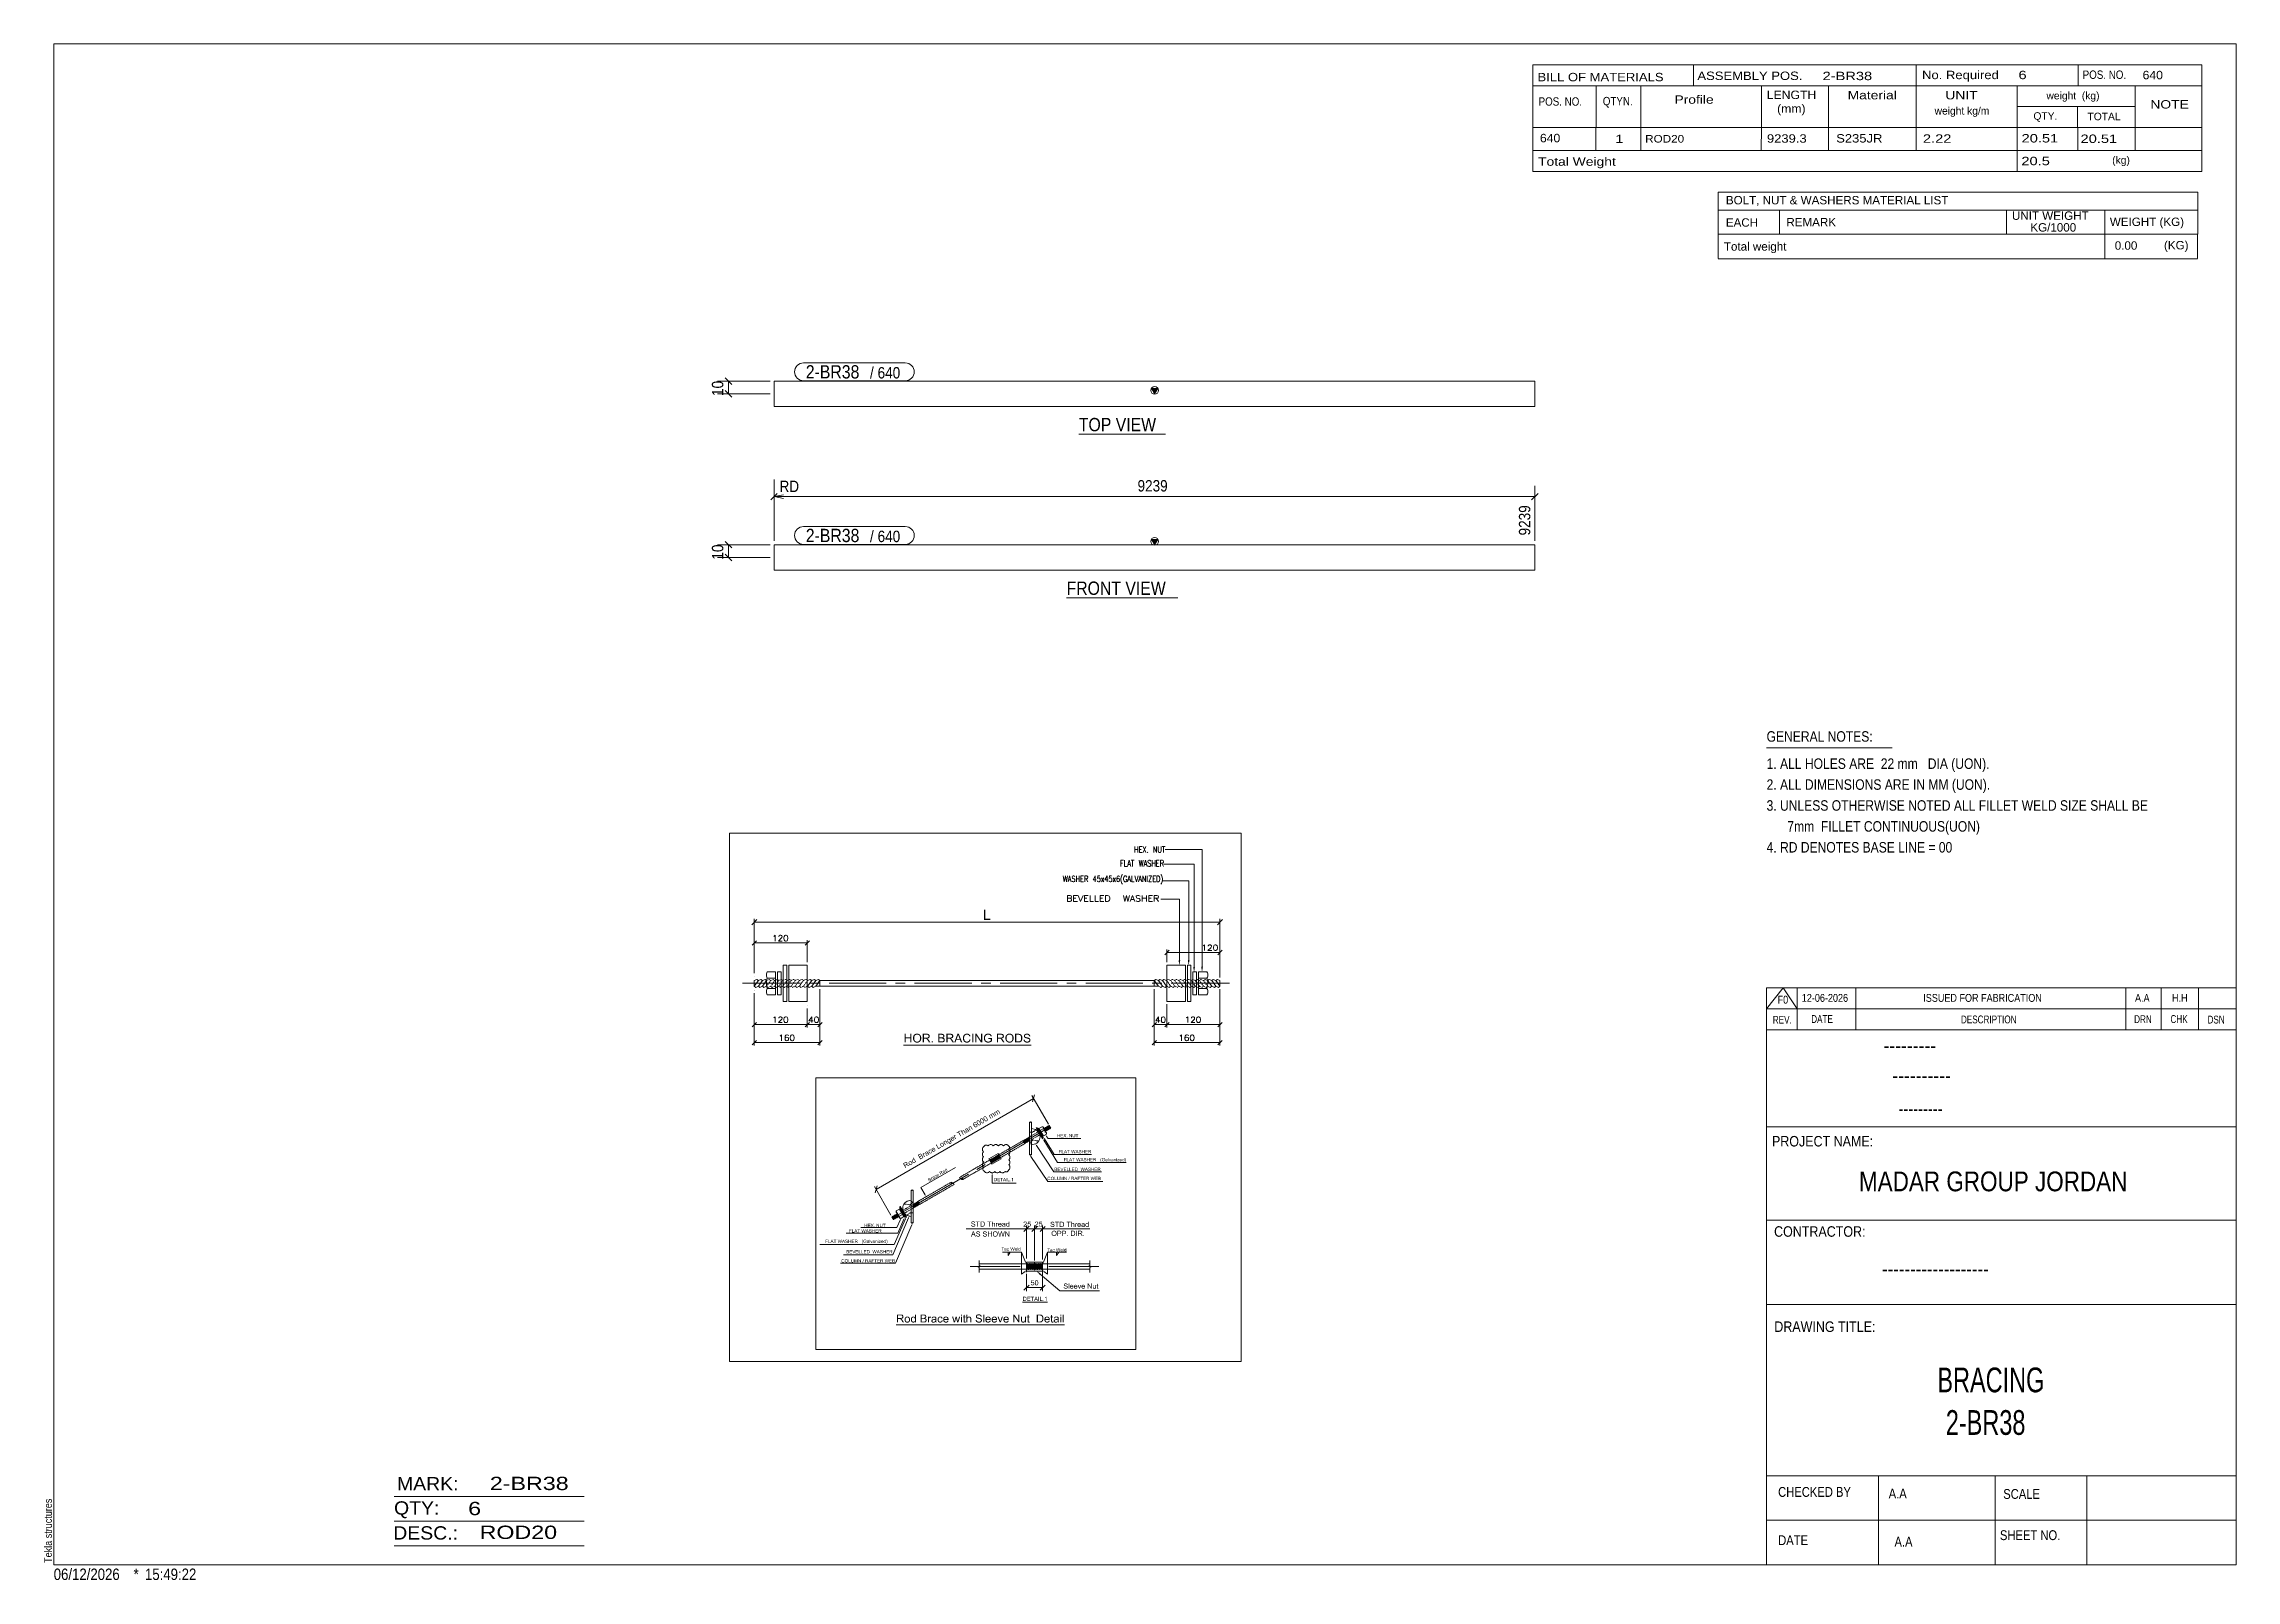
# Model space of a CAD drawing. Header units: millimetres. Extents: x 2 to 579, y 1 to 405.
import ezdxf

# ---------------------------------------------------------------- set-up
doc = ezdxf.new("R2010")
doc.units = ezdxf.units.MM
doc.linetypes.add('XKITLINE00', pattern=[0])
for name, color, linetype, lineweight in [('Dimensions', 7, 'Continuous', 0), ('DrawingSheet', 5, 'Continuous', 0), ('GraphicObject', 6, 'Continuous', 0), ('LinkedObject', 7, 'Continuous', 0), ('OtherObjectType', 7, 'Continuous', 0), ('Part', 2, 'Continuous', 0), ('PartMark', 7, 'Continuous', 0)]:
    doc.layers.add(name, color=color, linetype=linetype, lineweight=lineweight)
doc.styles.add('@ARIAL_UNICODE_MS_BOLD', font='ARIAL.TTF')
doc.styles.add('ARIAL', font='ARIAL.TTF')
doc.styles.add('ARIAL_NARROW', font='ARIALN.TTF')
doc.styles.add('COMIC_SANS_MS_BOLD', font='COMICBD.TTF')
doc.styles.add('SWIS721_EX_BT', font='ARIAL.TTF')
doc.styles.add('SWISSE', font='ARIAL.TTF')

# ---------------------------------------------------------------- blocks, each defined once
blk = doc.blocks.new('*A1')
at = {"layer": 'Part'}
blk.add_hatch(color=2, dxfattribs=at).paths.add_polyline_path([(293.75, 274.66), (295.35, 274.66), (294.55, 273.26)], flags=17)
at = {"layer": 'Part', "color": 2, "linetype": 'XKITLINE00', "lineweight": 0}
for p, q in [((194.45, 273.26), (294.45, 273.26)), ((194.45, 266.59), (194.45, 273.26)), ((294.55, 273.26), (293.75, 274.66)), ((293.75, 274.66), (295.35, 274.66)), ((295.35, 274.66), (294.55, 273.26)), ((294.55, 273.26), (394.55, 273.26)), ((394.55, 273.26), (394.55, 272.28)), ((394.55, 272.28), (394.55, 266.59)), ((294.45, 266.59), (194.45, 266.59)), ((394.55, 266.59), (294.55, 266.59))]:
    blk.add_line(p, q, dxfattribs=at)
blk.add_circle((294.55, 274.16), 1, dxfattribs=at)
blk = doc.blocks.new('*A2')
at = {"layer": 'Part'}
blk.add_hatch(color=2, dxfattribs=at).paths.add_polyline_path([(293.75, 314.36), (295.35, 314.36), (294.55, 312.96)], flags=17)
at = {"layer": 'Part', "color": 2, "linetype": 'XKITLINE00', "lineweight": 0}
for p, q in [((294.45, 316.29), (194.45, 316.29)), ((194.45, 316.29), (194.45, 309.62)), ((294.55, 312.96), (293.75, 314.36)), ((293.75, 314.36), (295.35, 314.36)), ((394.55, 316.29), (294.55, 316.29)), ((295.35, 314.36), (294.55, 312.96)), ((394.55, 309.62), (394.55, 316.29)), ((194.45, 309.62), (294.45, 309.62)), ((294.55, 309.62), (394.55, 309.62))]:
    blk.add_line(p, q, dxfattribs=at)
blk.add_circle((294.55, 313.86), 1, dxfattribs=at)
blk = doc.blocks.new('*A3')
at = {"layer": 'GraphicObject', "color": 3, "linetype": 'XKITLINE00', "lineweight": 0}
for p, q in [((317.3, 197.39), (182.74, 197.39)), ((182.74, 197.39), (182.74, 58.44)), ((317.3, 58.44), (317.3, 197.39)), ((182.74, 58.44), (317.3, 58.44))]:
    blk.add_line(p, q, dxfattribs=at)
blk = doc.blocks.new('*A4')
at = {"layer": 'LinkedObject'}
for color, points in [(7, [(249.99, 177.29), (249.64, 174.59), (249.64, 177.29)]), (7, [(249.99, 174.9), (249.64, 174.59), (249.99, 177.29)]), (7, [(249.64, 174.59), (249.99, 174.9), (251.32, 174.59)]), (7, [(251.32, 174.59), (249.99, 174.9), (251.32, 174.9)]), (1, [(301.29, 164), (301.06, 162.65), (300.84, 164)]), (1, [(303.73, 164.06), (303.51, 162.71), (303.28, 164.06)]), (1, [(305.15, 162.22), (304.92, 160.87), (304.7, 162.22)]), (1, [(307.24, 162.26), (307.01, 160.91), (306.79, 162.26)]), (7, [(229.09, 143.71), (228.78, 142.36), (228.78, 144.65)]), (7, [(229.09, 143.71), (228.78, 144.65), (229.09, 144.65)]), (7, [(230.58, 144.65), (230.27, 143.71), (230.27, 144.65)]), (7, [(230.27, 143.44), (230.27, 143.71), (230.58, 144.65)]), (7, [(230.27, 143.44), (230.58, 144.65), (230.58, 142.36)]), (7, [(231.29, 144.37), (230.99, 143.48), (231.14, 144.21)]), (7, [(231.41, 144.1), (230.99, 143.48), (231.29, 144.37)]), (7, [(231.14, 144.21), (230.99, 143.48), (230.99, 143.76)]), (7, [(231.84, 144.69), (231.29, 144.37), (231.44, 144.53)]), (7, [(232.08, 144.69), (231.29, 144.37), (231.84, 144.69)]), (7, [(231.92, 144.43), (231.29, 144.37), (232.08, 144.69)]), (7, [(231.64, 144.32), (231.29, 144.37), (231.92, 144.43)]), (7, [(231.29, 144.37), (231.64, 144.32), (231.53, 144.21)]), (7, [(231.41, 144.1), (231.29, 144.37), (231.53, 144.21)]), (7, [(231.92, 144.43), (232.08, 144.69), (232.08, 144.43)]), (7, [(232.08, 144.69), (232.2, 144.43), (232.08, 144.43)]), (7, [(232.52, 144.61), (232.08, 144.69), (232.24, 144.69)]), (7, [(232.65, 144.54), (232.08, 144.69), (232.52, 144.61)]), (7, [(232.4, 144.37), (232.08, 144.69), (232.65, 144.54)]), (7, [(232.2, 144.43), (232.08, 144.69), (232.4, 144.37)]), (7, [(232.4, 144.37), (232.65, 144.54), (232.49, 144.31)]), (7, [(232.65, 144.54), (232.58, 144.26), (232.49, 144.31)]), (7, [(232.58, 144.26), (232.65, 144.54), (232.72, 144.09)]), (7, [(232.97, 144.25), (232.65, 144.54), (232.78, 144.46)]), (7, [(233.04, 144.12), (232.65, 144.54), (232.97, 144.25)]), (7, [(232.72, 144.09), (232.65, 144.54), (233.04, 144.12)]), (7, [(233.87, 143.64), (233.57, 142.36), (233.57, 144.65)]), (7, [(233.57, 144.65), (233.87, 144.4), (233.87, 143.64)]), (7, [(234.59, 144.4), (233.57, 144.65), (234.58, 144.65)]), (7, [(233.87, 144.4), (233.57, 144.65), (234.59, 144.4)]), (7, [(234.58, 144.65), (234.72, 144.4), (234.59, 144.4)]), (7, [(234.96, 144.62), (234.58, 144.65), (234.73, 144.65)]), (7, [(235.04, 144.59), (234.58, 144.65), (234.96, 144.62)]), (7, [(234.91, 144.35), (234.58, 144.65), (235.04, 144.59)]), (7, [(234.72, 144.4), (234.58, 144.65), (234.91, 144.35)]), (7, [(235.04, 144.59), (234.96, 144.29), (234.91, 144.35)]), (7, [(235.12, 144.56), (234.96, 144.29), (235.04, 144.59)]), (7, [(234.96, 144.29), (235.12, 144.56), (235.02, 144.24)]), (7, [(235.02, 144.24), (235.12, 144.56), (235.3, 144.37)]), (7, [(235.3, 144.37), (235.08, 144.11), (235.02, 144.24)]), (7, [(235.35, 144.29), (235.08, 144.11), (235.3, 144.37)]), (7, [(235.39, 144.12), (235.08, 144.11), (235.35, 144.29)]), (7, [(235.3, 144.37), (235.12, 144.56), (235.25, 144.45)]), (7, [(237.63, 144.65), (237.93, 143.42), (237.63, 142.36)]), (7, [(237.93, 143.69), (237.93, 143.42), (237.63, 144.65)]), (7, [(237.63, 144.65), (237.93, 144.38), (237.93, 143.69)]), (7, [(238.39, 144.38), (237.63, 144.65), (238.49, 144.65)]), (7, [(237.93, 144.38), (237.63, 144.65), (238.39, 144.38)]), (7, [(238.39, 144.38), (238.49, 144.65), (238.51, 144.38)]), (7, [(238.49, 144.65), (238.69, 144.36), (238.51, 144.38)]), (7, [(238.62, 144.65), (238.69, 144.36), (238.49, 144.65)]), (7, [(238.83, 144.61), (238.69, 144.36), (238.62, 144.65)]), (7, [(238.69, 144.36), (238.83, 144.61), (238.74, 144.35)]), (7, [(238.74, 144.35), (238.83, 144.61), (238.79, 144.33)]), (7, [(238.79, 144.33), (238.83, 144.61), (238.91, 144.58)]), (7, [(238.91, 144.58), (238.87, 144.27), (238.79, 144.33)]), (7, [(238.99, 144.55), (238.87, 144.27), (238.91, 144.58)]), (7, [(239.11, 144.44), (238.87, 144.27), (238.99, 144.55)]), (7, [(239.16, 144.37), (238.87, 144.27), (239.11, 144.44)]), (7, [(238.87, 144.27), (239.16, 144.37), (238.89, 144.23)]), (7, [(239.16, 144.37), (238.92, 144.19), (238.89, 144.23)]), (7, [(238.92, 144.19), (239.16, 144.37), (238.95, 144.09)]), (7, [(238.95, 144.09), (239.16, 144.37), (239.25, 144.06)]), (7, [(239.25, 144.14), (239.16, 144.37), (239.2, 144.29)]), (7, [(239.25, 144.06), (239.16, 144.37), (239.25, 144.14)]), (7, [(240.08, 143.64), (239.78, 142.36), (239.78, 144.65)]), (7, [(239.78, 144.65), (240.08, 144.4), (240.08, 143.64)]), (7, [(240.8, 144.4), (239.78, 144.65), (240.79, 144.65)]), (7, [(240.08, 144.4), (239.78, 144.65), (240.8, 144.4)]), (7, [(240.79, 144.65), (240.93, 144.4), (240.8, 144.4)]), (7, [(241.17, 144.62), (240.79, 144.65), (240.94, 144.65)]), (7, [(241.25, 144.59), (240.79, 144.65), (241.17, 144.62)]), (7, [(241.11, 144.35), (240.79, 144.65), (241.25, 144.59)]), (7, [(240.93, 144.4), (240.79, 144.65), (241.11, 144.35)]), (7, [(241.25, 144.59), (241.17, 144.29), (241.11, 144.35)]), (7, [(241.33, 144.56), (241.17, 144.29), (241.25, 144.59)]), (7, [(241.17, 144.29), (241.33, 144.56), (241.23, 144.24)]), (7, [(241.23, 144.24), (241.33, 144.56), (241.51, 144.37)]), (7, [(241.51, 144.37), (241.29, 144.11), (241.23, 144.24)]), (7, [(241.55, 144.29), (241.29, 144.11), (241.51, 144.37)]), (7, [(241.6, 144.12), (241.29, 144.11), (241.55, 144.29)]), (7, [(241.51, 144.37), (241.33, 144.56), (241.46, 144.45)]), (7, [(242.7, 144.65), (242.74, 143.97), (241.83, 142.36)]), (7, [(242.74, 143.97), (242.7, 144.65), (242.77, 144.08)]), (7, [(242.77, 144.08), (242.7, 144.65), (242.84, 144.3)]), (7, [(242.84, 144.3), (242.7, 144.65), (242.86, 144.41)]), (7, [(243.03, 144.65), (242.86, 144.41), (242.7, 144.65)]), (7, [(242.86, 144.41), (243.03, 144.65), (242.89, 144.32)]), (7, [(242.89, 144.32), (243.03, 144.65), (242.97, 144.08)]), (7, [(242.97, 144.08), (243.03, 144.65), (243.02, 143.93)]), (7, [(243.02, 143.93), (243.03, 144.65), (243.26, 143.3)]), (7, [(243.26, 143.3), (243.03, 144.65), (243.35, 143.06)]), (7, [(243.35, 143.06), (243.03, 144.65), (243.96, 142.36)]), (7, [(244.32, 144.28), (244.66, 144.24), (244.26, 144.15)]), (7, [(244.26, 144.15), (244.66, 144.24), (244.54, 144.07)]), (7, [(244.52, 144.48), (244.66, 144.24), (244.32, 144.28)]), (7, [(244.64, 144.55), (244.66, 144.24), (244.52, 144.48)]), (7, [(244.77, 144.62), (245.06, 144.43), (244.64, 144.55)]), (7, [(244.64, 144.55), (245.06, 144.43), (244.84, 144.37)]), (7, [(244.66, 144.24), (244.64, 144.55), (244.75, 144.3)]), (7, [(244.75, 144.3), (244.64, 144.55), (244.84, 144.37)]), (7, [(245.05, 144.69), (245.06, 144.43), (244.77, 144.62)]), (7, [(245.2, 144.69), (245.06, 144.43), (245.05, 144.69)]), (7, [(245.06, 144.43), (245.2, 144.69), (245.19, 144.43)]), (7, [(245.2, 144.69), (245.31, 144.43), (245.19, 144.43)]), (7, [(245.66, 144.6), (245.2, 144.69), (245.37, 144.69)]), (7, [(245.77, 144.51), (245.2, 144.69), (245.66, 144.6)]), (7, [(245.5, 144.37), (245.2, 144.69), (245.77, 144.51)]), (7, [(245.31, 144.43), (245.2, 144.69), (245.5, 144.37)]), (7, [(245.5, 144.37), (245.77, 144.51), (245.57, 144.32)]), (7, [(245.77, 144.51), (245.65, 144.26), (245.57, 144.32)]), (7, [(245.65, 144.26), (245.77, 144.51), (245.76, 144.08)]), (7, [(245.76, 144.08), (245.77, 144.51), (246.1, 144.02)]), (7, [(246.05, 144.18), (245.77, 144.51), (245.89, 144.43)]), (7, [(246.1, 144.02), (245.77, 144.51), (246.05, 144.18)]), (7, [(246.86, 144.65), (246.56, 142.36), (246.56, 144.65)]), (7, [(246.86, 142.36), (246.56, 142.36), (246.86, 144.65)]), (7, [(247.39, 144.65), (247.68, 144.16), (247.39, 142.36)]), (7, [(247.68, 144.16), (247.39, 144.65), (247.71, 144.65)]), (7, [(247.39, 142.36), (247.68, 144.16), (247.68, 142.36)]), (7, [(247.68, 144.16), (247.71, 144.65), (248.88, 142.36)]), (7, [(248.88, 142.36), (247.71, 144.65), (248.9, 142.85)]), (7, [(249.19, 144.65), (248.9, 142.85), (248.9, 144.65)]), (7, [(249.19, 142.36), (248.9, 142.85), (249.19, 144.65)]), (7, [(250.17, 144.55), (249.77, 144.12), (250.04, 144.48)]), (7, [(250.34, 144.34), (249.77, 144.12), (250.17, 144.55)]), (7, [(250.04, 144.48), (249.77, 144.12), (249.84, 144.26)]), (7, [(250.22, 144.25), (249.77, 144.12), (250.34, 144.34)]), (7, [(250.17, 144.2), (249.77, 144.12), (250.22, 144.25)]), (7, [(250.12, 144.15), (249.77, 144.12), (250.17, 144.2)]), (7, [(250.6, 144.69), (250.17, 144.55), (250.3, 144.62)]), (7, [(250.67, 144.43), (250.17, 144.55), (250.6, 144.69)]), (7, [(250.17, 144.55), (250.41, 144.37), (250.34, 144.34)]), (7, [(250.41, 144.37), (250.17, 144.55), (250.49, 144.4)]), (7, [(250.49, 144.4), (250.17, 144.55), (250.67, 144.43)]), (7, [(250.77, 144.43), (250.6, 144.69), (250.77, 144.69)]), (7, [(250.67, 144.43), (250.6, 144.69), (250.77, 144.43)]), (7, [(250.77, 144.69), (250.86, 144.43), (250.77, 144.43)]), (7, [(250.9, 144.69), (250.86, 144.43), (250.77, 144.69)]), (7, [(250.86, 144.43), (250.9, 144.69), (251.02, 144.4)]), (7, [(251.22, 144.61), (250.9, 144.69), (251.12, 144.65)]), (7, [(251.02, 144.4), (250.9, 144.69), (251.22, 144.61)]), (7, [(251.02, 144.4), (251.22, 144.61), (251.09, 144.37)]), (7, [(251.22, 144.61), (251.16, 144.34), (251.09, 144.37)]), (7, [(251.16, 144.34), (251.22, 144.61), (251.27, 144.26)]), (7, [(251.48, 144.46), (251.22, 144.61), (251.32, 144.57)]), (7, [(251.53, 144.38), (251.22, 144.61), (251.48, 144.46)]), (7, [(251.27, 144.26), (251.22, 144.61), (251.53, 144.38)]), (7, [(251.27, 144.26), (251.53, 144.38), (251.31, 144.21)]), (7, [(251.53, 144.38), (251.34, 144.16), (251.31, 144.21)]), (7, [(251.34, 144.16), (251.53, 144.38), (251.41, 144.02)]), (7, [(251.41, 144.02), (251.53, 144.38), (251.68, 144.13)]), (7, [(251.68, 144.13), (251.53, 144.38), (251.59, 144.31)]), (7, [(253.38, 143.64), (253.08, 142.36), (253.08, 144.65)]), (7, [(253.08, 144.65), (253.38, 144.4), (253.38, 143.64)]), (7, [(254.1, 144.4), (253.08, 144.65), (254.09, 144.65)]), (7, [(253.38, 144.4), (253.08, 144.65), (254.1, 144.4)]), (7, [(254.09, 144.65), (254.23, 144.4), (254.1, 144.4)]), (7, [(254.48, 144.62), (254.09, 144.65), (254.24, 144.65)]), (7, [(254.56, 144.59), (254.09, 144.65), (254.48, 144.62)]), (7, [(254.42, 144.35), (254.09, 144.65), (254.56, 144.59)]), (7, [(254.23, 144.4), (254.09, 144.65), (254.42, 144.35)]), (7, [(254.56, 144.59), (254.48, 144.29), (254.42, 144.35)]), (7, [(254.64, 144.56), (254.48, 144.29), (254.56, 144.59)]), (7, [(254.48, 144.29), (254.64, 144.56), (254.53, 144.24)]), (7, [(254.53, 144.24), (254.64, 144.56), (254.81, 144.37)]), (7, [(254.81, 144.37), (254.59, 144.11), (254.53, 144.24)]), (7, [(254.86, 144.29), (254.59, 144.11), (254.81, 144.37)]), (7, [(254.9, 144.12), (254.59, 144.11), (254.86, 144.29)]), (7, [(254.81, 144.37), (254.64, 144.56), (254.76, 144.45)]), (7, [(255.59, 144.37), (255.29, 143.48), (255.44, 144.21)]), (7, [(255.71, 144.1), (255.29, 143.48), (255.59, 144.37)]), (7, [(255.44, 144.21), (255.29, 143.48), (255.29, 143.76)]), (7, [(256.14, 144.69), (255.59, 144.37), (255.75, 144.53)]), (7, [(256.38, 144.69), (255.59, 144.37), (256.14, 144.69)]), (7, [(256.22, 144.43), (255.59, 144.37), (256.38, 144.69)]), (7, [(255.95, 144.32), (255.59, 144.37), (256.22, 144.43)]), (7, [(255.59, 144.37), (255.95, 144.32), (255.83, 144.21)]), (7, [(255.71, 144.1), (255.59, 144.37), (255.83, 144.21)]), (7, [(256.22, 144.43), (256.38, 144.69), (256.38, 144.43)]), (7, [(256.38, 144.69), (256.5, 144.43), (256.38, 144.43)]), (7, [(256.83, 144.61), (256.38, 144.69), (256.54, 144.69)]), (7, [(256.95, 144.54), (256.38, 144.69), (256.83, 144.61)]), (7, [(256.7, 144.37), (256.38, 144.69), (256.95, 144.54)]), (7, [(256.5, 144.43), (256.38, 144.69), (256.7, 144.37)]), (7, [(256.7, 144.37), (256.95, 144.54), (256.79, 144.31)]), (7, [(256.95, 144.54), (256.88, 144.26), (256.79, 144.31)]), (7, [(256.88, 144.26), (256.95, 144.54), (257.02, 144.09)]), (7, [(257.27, 144.25), (256.95, 144.54), (257.08, 144.46)]), (7, [(257.34, 144.12), (256.95, 144.54), (257.27, 144.25)]), (7, [(257.02, 144.09), (256.95, 144.54), (257.34, 144.12)]), (7, [(257.86, 144.65), (258.17, 144.38), (257.86, 142.36)]), (7, [(258.65, 144.38), (257.86, 144.65), (258.65, 144.65)]), (7, [(258.17, 144.38), (257.86, 144.65), (258.65, 144.38)]), (7, [(257.86, 142.36), (258.17, 144.38), (258.17, 142.63)]), (7, [(258.65, 144.65), (258.78, 144.38), (258.65, 144.38)]), (7, [(258.78, 144.65), (258.78, 144.38), (258.65, 144.65)]), (7, [(258.78, 144.65), (258.98, 144.36), (258.78, 144.38)]), (7, [(258.99, 144.63), (258.98, 144.36), (258.78, 144.65)]), (7, [(259.06, 144.62), (258.98, 144.36), (258.99, 144.63)]), (7, [(259.06, 144.62), (259.04, 144.33), (258.98, 144.36)]), (7, [(259.04, 144.33), (259.06, 144.62), (259.12, 144.3)]), (7, [(259.32, 144.51), (259.06, 144.62), (259.16, 144.59)]), (7, [(259.39, 144.45), (259.06, 144.62), (259.32, 144.51)]), (7, [(259.27, 144.17), (259.06, 144.62), (259.39, 144.45)]), (7, [(259.12, 144.3), (259.06, 144.62), (259.27, 144.17)]), (7, [(259.39, 144.45), (259.32, 144.07), (259.27, 144.17)]), (7, [(259.48, 144.38), (259.32, 144.07), (259.39, 144.45)]), (7, [(259.62, 144.18), (259.32, 144.07), (259.48, 144.38)]), (7, [(259.32, 144.07), (259.62, 144.18), (259.38, 143.98)]), (7, [(259.38, 143.98), (259.62, 144.18), (259.66, 144.06)]), (7, [(260.25, 144.38), (260.15, 144.06), (260.2, 144.31)]), (7, [(260.51, 144.27), (260.15, 144.06), (260.25, 144.38)]), (7, [(260.2, 144.31), (260.15, 144.06), (260.15, 144.14)]), (7, [(260.44, 144.15), (260.15, 144.06), (260.51, 144.27)]), (7, [(260.3, 144.46), (260.57, 144.32), (260.25, 144.38)]), (7, [(260.25, 144.38), (260.57, 144.32), (260.51, 144.27)]), (7, [(260.44, 144.57), (260.57, 144.32), (260.3, 144.46)]), (7, [(260.63, 144.37), (260.44, 144.57), (260.54, 144.61)]), (7, [(260.57, 144.32), (260.44, 144.57), (260.63, 144.37)]), (7, [(260.63, 144.65), (260.83, 144.42), (260.54, 144.61)]), (7, [(260.54, 144.61), (260.83, 144.42), (260.63, 144.37)]), (7, [(260.84, 144.69), (260.83, 144.42), (260.63, 144.65)]), (7, [(260.96, 144.69), (260.83, 144.42), (260.84, 144.69)]), (7, [(260.83, 144.42), (260.96, 144.69), (260.97, 144.42)]), (7, [(260.96, 144.69), (261.1, 144.42), (260.97, 144.42)]), (7, [(261.31, 144.65), (260.96, 144.69), (261.08, 144.69)]), (7, [(261.41, 144.61), (260.96, 144.69), (261.31, 144.65)]), (7, [(261.3, 144.37), (260.96, 144.69), (261.41, 144.61)]), (7, [(261.1, 144.42), (260.96, 144.69), (261.3, 144.37)]), (7, [(261.41, 144.61), (261.37, 144.31), (261.3, 144.37)]), (7, [(261.5, 144.57), (261.37, 144.31), (261.41, 144.61)]), (7, [(261.37, 144.31), (261.5, 144.57), (261.43, 144.25)]), (7, [(261.43, 144.25), (261.5, 144.57), (261.7, 144.37)]), (7, [(261.7, 144.37), (261.51, 144.09), (261.43, 144.25)]), (7, [(261.7, 144.37), (261.5, 144.57), (261.65, 144.44)]), (7, [(261.76, 144.29), (261.51, 144.09), (261.7, 144.37)]), (7, [(261.81, 144.11), (261.51, 144.09), (261.76, 144.29)]), (7, [(229.09, 143.44), (228.78, 142.36), (229.09, 143.71)]), (7, [(228.78, 142.36), (229.09, 143.44), (229.09, 142.36)]), (7, [(229.09, 143.71), (230.27, 143.44), (229.09, 143.44)]), (7, [(230.27, 143.71), (230.27, 143.44), (229.09, 143.71)]), (7, [(230.27, 143.44), (230.58, 142.36), (230.27, 142.36)]), (7, [(231.3, 143.73), (230.99, 143.48), (231.41, 144.1)]), (7, [(230.99, 143.48), (231.3, 143.73), (231.3, 143.47)]), (7, [(230.99, 143.48), (231.3, 143.26), (230.99, 143.33)]), (7, [(231.3, 143.26), (230.99, 143.48), (231.3, 143.47)]), (7, [(230.99, 143.33), (231.3, 143.26), (231.05, 143.04)]), (7, [(231.05, 143.04), (231.3, 143.26), (231.12, 142.91)]), (7, [(231.12, 142.91), (231.3, 143.26), (231.41, 142.94)]), (7, [(231.41, 142.94), (231.37, 142.56), (231.12, 142.91)]), (7, [(231.12, 142.91), (231.37, 142.56), (231.18, 142.77)]), (7, [(231.52, 142.82), (231.37, 142.56), (231.41, 142.94)]), (7, [(231.37, 142.56), (231.52, 142.82), (231.5, 142.48)]), (7, [(231.5, 142.48), (231.52, 142.82), (231.63, 142.7)]), (7, [(231.63, 142.7), (232.08, 142.32), (231.5, 142.48)]), (7, [(231.5, 142.48), (232.08, 142.32), (231.63, 142.4)]), (7, [(231.91, 142.58), (232.08, 142.32), (231.63, 142.7)]), (7, [(231.63, 142.4), (232.08, 142.32), (231.92, 142.32)]), (7, [(232.08, 142.32), (231.91, 142.58), (232.08, 142.58)]), (7, [(232.08, 142.32), (232.25, 142.58), (232.23, 142.32)]), (7, [(232.25, 142.58), (232.08, 142.32), (232.08, 142.58)]), (7, [(232.23, 142.32), (232.25, 142.58), (232.51, 142.39)]), (7, [(232.63, 142.46), (232.25, 142.58), (232.53, 142.7)]), (7, [(232.51, 142.39), (232.25, 142.58), (232.63, 142.46)]), (7, [(232.64, 142.82), (232.76, 142.54), (232.53, 142.7)]), (7, [(232.53, 142.7), (232.76, 142.54), (232.63, 142.46)]), (7, [(233.03, 142.88), (232.64, 142.82), (232.75, 142.94)]), (7, [(232.96, 142.74), (232.64, 142.82), (233.03, 142.88)]), (7, [(232.76, 142.54), (232.64, 142.82), (232.96, 142.74)]), (7, [(232.72, 144.09), (233.04, 144.12), (232.77, 143.99)]), (7, [(232.75, 142.94), (233.17, 143.5), (233.03, 142.88)]), (7, [(232.86, 143.28), (233.17, 143.5), (232.75, 142.94)]), (7, [(233.04, 144.12), (232.81, 143.89), (232.77, 143.99)]), (7, [(232.81, 143.89), (233.04, 144.12), (232.86, 143.64)]), (7, [(232.86, 143.64), (233.04, 144.12), (233.17, 143.67)]), (7, [(232.86, 143.5), (233.17, 143.67), (233.17, 143.5)]), (7, [(232.86, 143.64), (233.17, 143.67), (232.86, 143.5)]), (7, [(233.17, 143.5), (232.86, 143.28), (232.86, 143.5)]), (7, [(233.03, 142.88), (233.17, 143.5), (233.1, 143.02)]), (7, [(233.17, 143.67), (233.04, 144.12), (233.11, 143.98)]), (7, [(233.1, 143.02), (233.17, 143.5), (233.17, 143.33)]), (7, [(233.87, 143.64), (233.87, 143.38), (233.57, 142.36)]), (7, [(233.57, 142.36), (233.87, 143.38), (233.87, 142.36)]), (7, [(234.22, 143.38), (233.87, 143.64), (234.52, 143.64)]), (7, [(233.87, 143.38), (233.87, 143.64), (234.22, 143.38)]), (7, [(234.22, 143.38), (234.52, 143.64), (234.28, 143.38)]), (7, [(234.28, 143.38), (234.52, 143.64), (234.36, 143.37)]), (7, [(234.36, 143.37), (234.52, 143.64), (234.39, 143.37)]), (7, [(234.39, 143.37), (234.52, 143.64), (234.42, 143.36)]), (7, [(234.42, 143.36), (234.52, 143.64), (234.49, 143.33)]), (7, [(234.49, 143.33), (234.52, 143.64), (234.62, 143.64)]), (7, [(234.49, 143.33), (234.62, 143.64), (234.53, 143.31)]), (7, [(234.62, 143.64), (234.75, 143.4), (234.53, 143.31)]), (7, [(234.53, 143.31), (234.75, 143.4), (234.56, 143.28)]), (7, [(234.75, 143.4), (234.64, 143.21), (234.56, 143.28)]), (7, [(234.78, 143.66), (234.75, 143.4), (234.62, 143.64)]), (7, [(234.81, 143.37), (234.64, 143.21), (234.75, 143.4)]), (7, [(234.64, 143.21), (234.81, 143.37), (234.68, 143.15)]), (7, [(234.68, 143.15), (234.81, 143.37), (234.72, 143.1)]), (7, [(234.72, 143.1), (234.81, 143.37), (234.93, 143.29)]), (7, [(234.93, 143.29), (234.83, 142.94), (234.72, 143.1)]), (7, [(234.75, 143.4), (234.78, 143.66), (234.91, 143.43)]), (7, [(234.84, 143.68), (235.24, 143.62), (234.78, 143.66)]), (7, [(235.16, 143.53), (234.78, 143.66), (235.24, 143.62)]), (7, [(234.91, 143.43), (234.78, 143.66), (235.16, 143.53)]), (7, [(234.93, 143.29), (234.81, 143.37), (234.9, 143.32)]), (7, [(235, 143.23), (234.83, 142.94), (234.93, 143.29)]), (7, [(235.12, 143.08), (234.83, 142.94), (235, 143.23)]), (7, [(234.83, 142.94), (235.12, 143.08), (234.9, 142.84)]), (7, [(234.9, 143.71), (235.24, 143.62), (234.84, 143.68)]), (7, [(235.24, 143.62), (234.9, 143.71), (234.99, 143.77)]), (7, [(234.9, 142.84), (235.12, 143.08), (235.18, 142.99)]), (7, [(234.9, 142.84), (235.18, 142.99), (235.2, 142.36)]), (7, [(235.02, 143.82), (235.24, 143.62), (234.99, 143.77)]), (7, [(235.05, 143.87), (235.24, 143.62), (235.02, 143.82)]), (7, [(235.05, 143.87), (235.39, 144.03), (235.24, 143.62)]), (7, [(235.08, 143.97), (235.39, 144.03), (235.05, 143.87)]), (7, [(235.39, 144.03), (235.08, 144.11), (235.39, 144.12)]), (7, [(235.08, 144.11), (235.39, 144.03), (235.08, 144.03)]), (7, [(235.39, 144.03), (235.08, 143.97), (235.08, 144.03)]), (7, [(235.2, 142.36), (235.18, 142.99), (235.58, 142.36)]), (7, [(235.24, 143.62), (235.39, 144.03), (235.31, 143.7)]), (7, [(235.31, 143.7), (235.39, 144.03), (235.39, 143.9)]), (7, [(236.23, 142.68), (235.91, 142.36), (235.91, 142.68)]), (7, [(236.23, 142.36), (235.91, 142.36), (236.23, 142.68)]), (7, [(237.63, 142.36), (237.93, 143.42), (237.93, 142.63)]), (7, [(237.93, 142.63), (238.5, 142.36), (237.63, 142.36)]), (7, [(238.46, 143.42), (237.93, 143.69), (238.43, 143.69)]), (7, [(237.93, 143.42), (237.93, 143.69), (238.46, 143.42)]), (7, [(238.5, 142.63), (238.5, 142.36), (237.93, 142.63)]), (7, [(238.57, 143.42), (238.43, 143.69), (238.53, 143.69)]), (7, [(238.46, 143.42), (238.43, 143.69), (238.57, 143.42)]), (7, [(238.5, 142.63), (238.61, 142.36), (238.5, 142.36)]), (7, [(238.58, 142.63), (238.61, 142.36), (238.5, 142.63)]), (7, [(238.67, 143.7), (238.93, 143.58), (238.53, 143.69)]), (7, [(238.53, 143.69), (238.93, 143.58), (238.57, 143.42)]), (7, [(238.57, 143.42), (238.93, 143.58), (238.74, 143.4)]), (7, [(238.68, 142.64), (238.79, 142.38), (238.58, 142.63)]), (7, [(238.58, 142.63), (238.79, 142.38), (238.61, 142.36)]), (7, [(238.72, 143.72), (239.01, 143.62), (238.67, 143.7)]), (7, [(238.93, 143.58), (238.67, 143.7), (239.01, 143.62)]), (7, [(238.71, 142.64), (238.79, 142.38), (238.68, 142.64)]), (7, [(238.87, 142.4), (238.71, 142.64), (238.76, 142.65)]), (7, [(238.79, 142.38), (238.71, 142.64), (238.87, 142.4)]), (7, [(238.77, 143.73), (239.01, 143.62), (238.72, 143.72)]), (7, [(238.93, 143.58), (238.8, 143.38), (238.74, 143.4)]), (7, [(238.85, 142.68), (239.12, 142.51), (238.76, 142.65)]), (7, [(238.76, 142.65), (239.12, 142.51), (238.87, 142.4)]), (7, [(238.86, 143.79), (239.01, 143.62), (238.77, 143.73)]), (7, [(238.8, 143.38), (238.93, 143.58), (238.85, 143.36)]), (7, [(238.85, 143.36), (238.93, 143.58), (238.95, 143.3)]), (7, [(238.88, 142.71), (239.12, 142.51), (238.85, 142.68)]), (7, [(239.17, 143.79), (238.86, 143.79), (238.92, 143.87)]), (7, [(239.13, 143.72), (238.86, 143.79), (239.17, 143.79)]), (7, [(239.01, 143.62), (238.86, 143.79), (239.13, 143.72)]), (7, [(238.87, 142.4), (239.12, 142.51), (238.95, 142.42)]), (7, [(239.12, 142.51), (238.88, 142.71), (238.92, 142.73)]), (7, [(238.92, 143.87), (239.25, 144.06), (239.17, 143.79)]), (7, [(238.95, 143.97), (239.25, 144.06), (238.92, 143.87)]), (7, [(238.98, 142.79), (239.29, 142.73), (238.92, 142.73)]), (7, [(238.92, 142.73), (239.29, 142.73), (239.12, 142.51)]), (7, [(239.19, 143.45), (238.93, 143.58), (239.03, 143.55)]), (7, [(238.95, 143.3), (238.93, 143.58), (239.19, 143.45)]), (7, [(239.25, 144.06), (238.95, 144.03), (238.95, 144.09)]), (7, [(238.95, 144.03), (239.25, 144.06), (238.95, 143.97)]), (7, [(238.95, 143.3), (239.19, 143.45), (238.98, 143.25)]), (7, [(238.95, 142.42), (239.12, 142.51), (239.07, 142.48)]), (7, [(238.98, 143.25), (239.19, 143.45), (239.01, 143.2)]), (7, [(239, 142.83), (239.29, 142.73), (238.98, 142.79)]), (7, [(239.29, 142.73), (239, 142.83), (239.02, 142.87)]), (7, [(239.01, 143.2), (239.19, 143.45), (239.24, 143.37)]), (7, [(239.24, 143.37), (239.04, 143.09), (239.01, 143.2)]), (7, [(239.02, 142.87), (239.36, 143.03), (239.29, 142.73)]), (7, [(239.04, 142.97), (239.36, 143.03), (239.02, 142.87)]), (7, [(239.3, 143.3), (239.04, 143.09), (239.24, 143.37)]), (7, [(239.36, 143.13), (239.04, 143.09), (239.3, 143.3)]), (7, [(239.36, 143.03), (239.04, 143.09), (239.36, 143.13)]), (7, [(239.04, 143.09), (239.36, 143.03), (239.04, 143.03)]), (7, [(239.36, 143.03), (239.04, 142.97), (239.04, 143.03)]), (7, [(239.12, 142.51), (239.29, 142.73), (239.17, 142.55)]), (7, [(239.17, 143.79), (239.25, 144.06), (239.21, 143.85)]), (7, [(239.17, 142.55), (239.29, 142.73), (239.25, 142.66)]), (7, [(239.21, 143.85), (239.25, 144.06), (239.25, 143.99)]), (7, [(239.29, 142.73), (239.36, 143.03), (239.32, 142.8)]), (7, [(239.32, 142.8), (239.36, 143.03), (239.36, 142.95)]), (7, [(240.08, 143.64), (240.08, 143.38), (239.78, 142.36)]), (7, [(239.78, 142.36), (240.08, 143.38), (240.08, 142.36)]), (7, [(240.43, 143.38), (240.08, 143.64), (240.73, 143.64)]), (7, [(240.08, 143.38), (240.08, 143.64), (240.43, 143.38)]), (7, [(240.43, 143.38), (240.73, 143.64), (240.49, 143.38)]), (7, [(240.49, 143.38), (240.73, 143.64), (240.57, 143.37)]), (7, [(240.57, 143.37), (240.73, 143.64), (240.6, 143.37)]), (7, [(240.6, 143.37), (240.73, 143.64), (240.63, 143.36)]), (7, [(240.63, 143.36), (240.73, 143.64), (240.7, 143.33)]), (7, [(240.7, 143.33), (240.73, 143.64), (240.83, 143.64)]), (7, [(240.7, 143.33), (240.83, 143.64), (240.74, 143.31)]), (7, [(240.83, 143.64), (240.96, 143.4), (240.74, 143.31)]), (7, [(240.74, 143.31), (240.96, 143.4), (240.77, 143.28)]), (7, [(240.96, 143.4), (240.85, 143.21), (240.77, 143.28)]), (7, [(240.99, 143.66), (240.96, 143.4), (240.83, 143.64)]), (7, [(241.02, 143.37), (240.85, 143.21), (240.96, 143.4)]), (7, [(240.85, 143.21), (241.02, 143.37), (240.89, 143.15)]), (7, [(240.89, 143.15), (241.02, 143.37), (240.93, 143.1)]), (7, [(240.93, 143.1), (241.02, 143.37), (241.14, 143.29)]), (7, [(241.14, 143.29), (241.04, 142.94), (240.93, 143.1)]), (7, [(240.96, 143.4), (240.99, 143.66), (241.12, 143.43)]), (7, [(241.05, 143.68), (241.44, 143.62), (240.99, 143.66)]), (7, [(241.37, 143.53), (240.99, 143.66), (241.44, 143.62)]), (7, [(241.12, 143.43), (240.99, 143.66), (241.37, 143.53)]), (7, [(241.14, 143.29), (241.02, 143.37), (241.11, 143.32)]), (7, [(241.21, 143.23), (241.04, 142.94), (241.14, 143.29)]), (7, [(241.33, 143.08), (241.04, 142.94), (241.21, 143.23)]), (7, [(241.04, 142.94), (241.33, 143.08), (241.11, 142.84)]), (7, [(241.11, 143.71), (241.44, 143.62), (241.05, 143.68)]), (7, [(241.44, 143.62), (241.11, 143.71), (241.2, 143.77)]), (7, [(241.11, 142.84), (241.33, 143.08), (241.39, 142.99)]), (7, [(241.11, 142.84), (241.39, 142.99), (241.41, 142.36)]), (7, [(241.23, 143.82), (241.44, 143.62), (241.2, 143.77)]), (7, [(241.26, 143.87), (241.44, 143.62), (241.23, 143.82)]), (7, [(241.26, 143.87), (241.6, 144.03), (241.44, 143.62)]), (7, [(241.29, 143.97), (241.6, 144.03), (241.26, 143.87)]), (7, [(241.6, 144.03), (241.29, 144.11), (241.6, 144.12)]), (7, [(241.29, 144.11), (241.6, 144.03), (241.29, 144.03)]), (7, [(241.6, 144.03), (241.29, 143.97), (241.29, 144.03)]), (7, [(241.41, 142.36), (241.39, 142.99), (241.79, 142.36)]), (7, [(241.44, 143.62), (241.6, 144.03), (241.52, 143.7)]), (7, [(241.52, 143.7), (241.6, 144.03), (241.6, 143.9)]), (7, [(241.83, 142.36), (242.74, 143.97), (242.48, 143.3)]), (7, [(242.4, 143.06), (241.83, 142.36), (242.48, 143.3)]), (7, [(241.83, 142.36), (242.4, 143.06), (242.15, 142.36)]), (7, [(242.48, 143.3), (243.35, 143.06), (242.4, 143.06)]), (7, [(243.26, 143.3), (243.35, 143.06), (242.48, 143.3)]), (7, [(243.35, 143.06), (243.96, 142.36), (243.62, 142.36)]), (7, [(244.47, 143.86), (244.12, 143.7), (244.19, 144.01)]), (7, [(244.43, 143.64), (244.12, 143.7), (244.47, 143.86)]), (7, [(244.12, 143.7), (244.43, 143.64), (244.12, 143.52)]), (7, [(244.12, 143.52), (244.43, 143.64), (244.43, 143.52)]), (7, [(244.43, 143.52), (244.12, 143.36), (244.12, 143.52)]), (7, [(244.43, 143.38), (244.12, 143.36), (244.43, 143.52)]), (7, [(244.43, 143.38), (244.24, 142.91), (244.12, 143.36)]), (7, [(244.12, 143.36), (244.24, 142.91), (244.18, 143.05)]), (7, [(244.5, 143.96), (244.19, 144.01), (244.26, 144.15)]), (7, [(244.47, 143.86), (244.19, 144.01), (244.5, 143.96)]), (7, [(244.47, 143.12), (244.24, 142.91), (244.43, 143.38)]), (7, [(244.24, 142.91), (244.47, 143.12), (244.52, 143.02)]), (7, [(244.56, 142.91), (244.24, 142.91), (244.52, 143.02)]), (7, [(244.24, 142.91), (244.59, 142.47), (244.3, 142.77)]), (7, [(244.56, 142.91), (244.59, 142.47), (244.24, 142.91)]), (7, [(244.5, 143.96), (244.26, 144.15), (244.54, 144.07)]), (7, [(244.3, 142.77), (244.59, 142.47), (244.48, 142.55)]), (7, [(244.69, 142.74), (244.59, 142.47), (244.56, 142.91)]), (7, [(244.59, 142.47), (244.69, 142.74), (244.78, 142.69)]), (7, [(244.87, 142.64), (244.59, 142.47), (244.78, 142.69)]), (7, [(244.87, 142.64), (245.19, 142.32), (244.59, 142.47)]), (7, [(244.59, 142.47), (245.19, 142.32), (244.71, 142.4)]), (7, [(244.71, 142.4), (245.19, 142.32), (245.01, 142.32)]), (7, [(245.06, 142.58), (245.19, 142.32), (244.87, 142.64)]), (7, [(245.19, 142.32), (245.06, 142.58), (245.17, 142.58)]), (7, [(245.3, 142.58), (245.19, 142.32), (245.17, 142.58)]), (7, [(245.3, 142.58), (245.8, 142.52), (245.19, 142.32)]), (7, [(245.19, 142.32), (245.8, 142.52), (245.37, 142.32)]), (7, [(245.51, 142.66), (245.8, 142.52), (245.3, 142.58)]), (7, [(245.37, 142.32), (245.8, 142.52), (245.67, 142.42)]), (7, [(245.8, 142.52), (245.51, 142.66), (245.6, 142.73)]), (7, [(245.69, 142.8), (245.8, 142.52), (245.6, 142.73)]), (7, [(245.69, 142.8), (246.14, 143.09), (245.8, 142.52)]), (7, [(245.81, 143.02), (246.14, 143.09), (245.69, 142.8)]), (7, [(245.76, 144.08), (246.1, 144.02), (245.8, 143.95)]), (7, [(245.8, 142.52), (246.14, 143.09), (245.92, 142.62)]), (7, [(246.14, 143.09), (245.81, 143.02), (245.84, 143.16)]), (7, [(245.92, 142.62), (246.14, 143.09), (246.09, 142.9)]), (7, [(248.9, 142.85), (249.19, 142.36), (248.88, 142.36)]), (7, [(249.77, 144.12), (249.63, 143.66), (249.7, 143.97)]), (7, [(249.98, 143.87), (249.63, 143.66), (249.77, 144.12)]), (7, [(249.94, 143.64), (249.63, 143.66), (249.98, 143.87)]), (7, [(249.63, 143.66), (249.94, 143.64), (249.63, 143.5)]), (7, [(249.63, 143.5), (249.94, 143.64), (249.94, 143.51)]), (7, [(249.94, 143.36), (249.63, 143.5), (249.94, 143.51)]), (7, [(249.63, 143.5), (249.77, 142.89), (249.63, 143.33)]), (7, [(249.94, 143.36), (249.77, 142.89), (249.63, 143.5)]), (7, [(249.63, 143.33), (249.77, 142.89), (249.7, 143.02)]), (7, [(250.05, 144.04), (249.77, 144.12), (250.12, 144.15)]), (7, [(249.77, 144.12), (250.05, 144.04), (250.02, 143.97)]), (7, [(249.98, 143.87), (249.77, 144.12), (250.02, 143.97)]), (7, [(249.99, 143.1), (249.77, 142.89), (249.94, 143.36)]), (7, [(249.77, 142.89), (249.99, 143.1), (250.04, 143)]), (7, [(250.1, 142.9), (249.77, 142.89), (250.04, 143)]), (7, [(250.1, 142.9), (250.18, 142.47), (249.77, 142.89)]), (7, [(249.77, 142.89), (250.18, 142.47), (249.84, 142.75)]), (7, [(249.84, 142.75), (250.18, 142.47), (250.05, 142.54)]), (7, [(250.25, 142.75), (250.18, 142.47), (250.1, 142.9)]), (7, [(250.18, 142.47), (250.25, 142.75), (250.35, 142.7)]), (7, [(250.45, 142.65), (250.18, 142.47), (250.35, 142.7)]), (7, [(250.45, 142.65), (250.8, 142.32), (250.18, 142.47)]), (7, [(250.18, 142.47), (250.8, 142.32), (250.32, 142.4)]), (7, [(250.32, 142.4), (250.8, 142.32), (250.63, 142.32)]), (7, [(250.66, 142.6), (250.8, 142.32), (250.45, 142.65)]), (7, [(250.8, 142.32), (250.66, 142.6), (250.78, 142.6)]), (7, [(250.77, 143.53), (251.44, 143.26), (250.77, 143.26)]), (7, [(251.74, 143.53), (251.44, 143.26), (250.77, 143.53)]), (7, [(250.78, 142.6), (250.92, 142.32), (250.8, 142.32)]), (7, [(250.88, 142.6), (250.92, 142.32), (250.78, 142.6)]), (7, [(251.07, 142.63), (251.16, 142.37), (250.88, 142.6)]), (7, [(250.88, 142.6), (251.16, 142.37), (250.92, 142.32)]), (7, [(251.28, 142.41), (251.07, 142.63), (251.16, 142.67)]), (7, [(251.16, 142.37), (251.07, 142.63), (251.28, 142.41)]), (7, [(251.25, 142.71), (251.4, 142.46), (251.16, 142.67)]), (7, [(251.16, 142.67), (251.4, 142.46), (251.28, 142.41)]), (7, [(251.4, 142.79), (251.74, 142.68), (251.25, 142.71)]), (7, [(251.25, 142.71), (251.74, 142.68), (251.4, 142.46)]), (7, [(251.44, 142.83), (251.74, 142.68), (251.4, 142.79)]), (7, [(251.4, 142.46), (251.74, 142.68), (251.63, 142.59)]), (7, [(251.41, 144.02), (251.68, 144.13), (251.43, 143.94)]), (7, [(251.43, 143.94), (251.68, 144.13), (251.71, 144.01)]), (7, [(251.44, 142.83), (251.74, 143.53), (251.74, 142.68)]), (7, [(251.44, 143.26), (251.74, 143.53), (251.44, 142.83)]), (7, [(253.38, 143.64), (253.38, 143.38), (253.08, 142.36)]), (7, [(253.08, 142.36), (253.38, 143.38), (253.38, 142.36)]), (7, [(253.73, 143.38), (253.38, 143.64), (254.03, 143.64)]), (7, [(253.38, 143.38), (253.38, 143.64), (253.73, 143.38)]), (7, [(253.73, 143.38), (254.03, 143.64), (253.79, 143.38)]), (7, [(253.79, 143.38), (254.03, 143.64), (253.87, 143.37)]), (7, [(253.87, 143.37), (254.03, 143.64), (253.9, 143.37)]), (7, [(253.9, 143.37), (254.03, 143.64), (253.94, 143.36)]), (7, [(253.94, 143.36), (254.03, 143.64), (254, 143.33)]), (7, [(254, 143.33), (254.03, 143.64), (254.13, 143.64)]), (7, [(254, 143.33), (254.13, 143.64), (254.04, 143.31)]), (7, [(254.13, 143.64), (254.26, 143.4), (254.04, 143.31)]), (7, [(254.04, 143.31), (254.26, 143.4), (254.07, 143.28)]), (7, [(254.26, 143.4), (254.15, 143.21), (254.07, 143.28)]), (7, [(254.3, 143.66), (254.26, 143.4), (254.13, 143.64)]), (7, [(254.32, 143.37), (254.15, 143.21), (254.26, 143.4)]), (7, [(254.15, 143.21), (254.32, 143.37), (254.19, 143.15)]), (7, [(254.19, 143.15), (254.32, 143.37), (254.23, 143.1)]), (7, [(254.23, 143.1), (254.32, 143.37), (254.44, 143.29)]), (7, [(254.44, 143.29), (254.34, 142.94), (254.23, 143.1)]), (7, [(254.26, 143.4), (254.3, 143.66), (254.43, 143.43)]), (7, [(254.36, 143.68), (254.75, 143.62), (254.3, 143.66)]), (7, [(254.67, 143.53), (254.3, 143.66), (254.75, 143.62)]), (7, [(254.43, 143.43), (254.3, 143.66), (254.67, 143.53)]), (7, [(254.44, 143.29), (254.32, 143.37), (254.41, 143.32)]), (7, [(254.51, 143.23), (254.34, 142.94), (254.44, 143.29)]), (7, [(254.64, 143.08), (254.34, 142.94), (254.51, 143.23)]), (7, [(254.34, 142.94), (254.64, 143.08), (254.41, 142.84)]), (7, [(254.41, 143.71), (254.75, 143.62), (254.36, 143.68)]), (7, [(254.75, 143.62), (254.41, 143.71), (254.5, 143.77)]), (7, [(254.41, 142.84), (254.64, 143.08), (254.69, 142.99)]), (7, [(254.41, 142.84), (254.69, 142.99), (254.71, 142.36)]), (7, [(254.53, 143.82), (254.75, 143.62), (254.5, 143.77)]), (7, [(254.56, 143.87), (254.75, 143.62), (254.53, 143.82)]), (7, [(254.56, 143.87), (254.9, 144.03), (254.75, 143.62)]), (7, [(254.59, 143.97), (254.9, 144.03), (254.56, 143.87)]), (7, [(254.9, 144.03), (254.59, 144.11), (254.9, 144.12)]), (7, [(254.59, 144.11), (254.9, 144.03), (254.59, 144.03)]), (7, [(254.9, 144.03), (254.59, 143.97), (254.59, 144.03)]), (7, [(254.71, 142.36), (254.69, 142.99), (255.09, 142.36)]), (7, [(254.75, 143.62), (254.9, 144.03), (254.83, 143.7)]), (7, [(254.83, 143.7), (254.9, 144.03), (254.9, 143.9)]), (7, [(255.6, 143.73), (255.29, 143.48), (255.71, 144.1)]), (7, [(255.29, 143.48), (255.6, 143.73), (255.6, 143.47)]), (7, [(255.29, 143.48), (255.6, 143.26), (255.29, 143.33)]), (7, [(255.6, 143.26), (255.29, 143.48), (255.6, 143.47)]), (7, [(255.29, 143.33), (255.6, 143.26), (255.35, 143.04)]), (7, [(255.35, 143.04), (255.6, 143.26), (255.42, 142.91)]), (7, [(255.42, 142.91), (255.6, 143.26), (255.71, 142.94)]), (7, [(255.71, 142.94), (255.68, 142.56), (255.42, 142.91)]), (7, [(255.42, 142.91), (255.68, 142.56), (255.48, 142.77)]), (7, [(255.82, 142.82), (255.68, 142.56), (255.71, 142.94)]), (7, [(255.68, 142.56), (255.82, 142.82), (255.8, 142.48)]), (7, [(255.8, 142.48), (255.82, 142.82), (255.93, 142.7)]), (7, [(255.93, 142.7), (256.38, 142.32), (255.8, 142.48)]), (7, [(255.8, 142.48), (256.38, 142.32), (255.93, 142.4)]), (7, [(256.21, 142.58), (256.38, 142.32), (255.93, 142.7)]), (7, [(255.93, 142.4), (256.38, 142.32), (256.22, 142.32)]), (7, [(256.38, 142.32), (256.21, 142.58), (256.38, 142.58)]), (7, [(256.38, 142.32), (256.55, 142.58), (256.53, 142.32)]), (7, [(256.55, 142.58), (256.38, 142.32), (256.38, 142.58)]), (7, [(256.53, 142.32), (256.55, 142.58), (256.81, 142.39)]), (7, [(256.94, 142.46), (256.55, 142.58), (256.83, 142.7)]), (7, [(256.81, 142.39), (256.55, 142.58), (256.94, 142.46)]), (7, [(256.94, 142.82), (257.06, 142.54), (256.83, 142.7)]), (7, [(256.83, 142.7), (257.06, 142.54), (256.94, 142.46)]), (7, [(257.33, 142.88), (256.94, 142.82), (257.05, 142.94)]), (7, [(257.26, 142.74), (256.94, 142.82), (257.33, 142.88)]), (7, [(257.06, 142.54), (256.94, 142.82), (257.26, 142.74)]), (7, [(257.02, 144.09), (257.34, 144.12), (257.07, 143.99)]), (7, [(257.05, 142.94), (257.47, 143.5), (257.33, 142.88)]), (7, [(257.16, 143.28), (257.47, 143.5), (257.05, 142.94)]), (7, [(257.34, 144.12), (257.11, 143.89), (257.07, 143.99)]), (7, [(257.11, 143.89), (257.34, 144.12), (257.16, 143.64)]), (7, [(257.16, 143.64), (257.34, 144.12), (257.47, 143.67)]), (7, [(257.16, 143.5), (257.47, 143.67), (257.47, 143.5)]), (7, [(257.16, 143.64), (257.47, 143.67), (257.16, 143.5)]), (7, [(257.47, 143.5), (257.16, 143.28), (257.16, 143.5)]), (7, [(257.33, 142.88), (257.47, 143.5), (257.4, 143.02)]), (7, [(257.47, 143.67), (257.34, 144.12), (257.41, 143.98)]), (7, [(257.4, 143.02), (257.47, 143.5), (257.47, 143.33)]), (7, [(258.17, 142.63), (258.69, 142.36), (257.86, 142.36)]), (7, [(258.65, 142.63), (258.69, 142.36), (258.17, 142.63)]), (7, [(258.65, 142.63), (258.79, 142.36), (258.69, 142.36)]), (7, [(258.77, 142.63), (258.79, 142.36), (258.65, 142.63)]), (7, [(259.06, 142.4), (258.77, 142.63), (258.94, 142.65)]), (7, [(258.98, 142.38), (258.77, 142.63), (259.06, 142.4)]), (7, [(258.79, 142.36), (258.77, 142.63), (258.98, 142.38)]), (7, [(259.01, 142.67), (259.06, 142.4), (258.94, 142.65)]), (7, [(259.07, 142.7), (259.06, 142.4), (259.01, 142.67)]), (7, [(259.06, 142.4), (259.07, 142.7), (259.14, 142.42)]), (7, [(259.33, 142.52), (259.07, 142.7), (259.18, 142.75)]), (7, [(259.27, 142.48), (259.07, 142.7), (259.33, 142.52)]), (7, [(259.14, 142.42), (259.07, 142.7), (259.27, 142.48)]), (7, [(259.21, 142.79), (259.38, 142.55), (259.18, 142.75)]), (7, [(259.18, 142.75), (259.38, 142.55), (259.33, 142.52)]), (7, [(259.54, 142.72), (259.21, 142.79), (259.27, 142.85)]), (7, [(259.49, 142.66), (259.21, 142.79), (259.54, 142.72)]), (7, [(259.38, 142.55), (259.21, 142.79), (259.49, 142.66)]), (7, [(259.35, 142.99), (259.54, 142.72), (259.27, 142.85)]), (7, [(259.69, 143.06), (259.35, 142.99), (259.41, 143.17)]), (7, [(259.66, 142.96), (259.35, 142.99), (259.69, 143.06)]), (7, [(259.58, 142.79), (259.35, 142.99), (259.66, 142.96)]), (7, [(259.54, 142.72), (259.35, 142.99), (259.58, 142.79)]), (7, [(259.66, 144.06), (259.44, 143.7), (259.38, 143.98)]), (7, [(259.41, 143.17), (259.75, 143.39), (259.69, 143.06)]), (7, [(259.44, 143.39), (259.75, 143.39), (259.41, 143.17)]), (7, [(259.71, 143.94), (259.44, 143.7), (259.66, 144.06)]), (7, [(259.75, 143.67), (259.44, 143.7), (259.71, 143.94)]), (7, [(259.75, 143.52), (259.44, 143.7), (259.75, 143.67)]), (7, [(259.44, 143.7), (259.75, 143.52), (259.44, 143.52)]), (7, [(259.75, 143.52), (259.44, 143.39), (259.44, 143.52)]), (7, [(259.75, 143.39), (259.44, 143.39), (259.75, 143.52)]), (7, [(259.69, 143.06), (259.75, 143.39), (259.72, 143.16)]), (7, [(260.36, 143.04), (260.07, 143.1), (260.35, 143.12)]), (7, [(260.07, 143.1), (260.19, 142.69), (260.07, 142.98)]), (7, [(260.36, 143.04), (260.19, 142.69), (260.07, 143.1)]), (7, [(260.07, 142.98), (260.19, 142.69), (260.13, 142.78)]), (7, [(260.15, 144.06), (260.44, 144.15), (260.44, 144.08)]), (7, [(260.44, 144.02), (260.15, 144.06), (260.44, 144.08)]), (7, [(260.15, 144.06), (260.44, 144.02), (260.15, 143.98)]), (7, [(260.15, 143.98), (260.44, 144.02), (260.19, 143.84)]), (7, [(260.19, 143.84), (260.44, 144.02), (260.23, 143.77)]), (7, [(260.41, 142.89), (260.19, 142.69), (260.36, 143.04)]), (7, [(260.19, 142.69), (260.41, 142.89), (260.25, 142.6)]), (7, [(260.23, 143.77), (260.44, 144.02), (260.49, 143.91)]), (7, [(260.49, 143.91), (260.4, 143.6), (260.23, 143.77)]), (7, [(260.23, 143.77), (260.4, 143.6), (260.27, 143.71)]), (7, [(260.25, 142.6), (260.41, 142.89), (260.42, 142.46)]), (7, [(260.53, 143.87), (260.4, 143.6), (260.49, 143.91)]), (7, [(260.4, 143.6), (260.53, 143.87), (260.48, 143.56)]), (7, [(260.45, 142.84), (260.42, 142.46), (260.41, 142.89)]), (7, [(260.49, 142.78), (260.42, 142.46), (260.45, 142.84)]), (7, [(260.49, 142.78), (260.52, 142.41), (260.42, 142.46)]), (7, [(260.48, 143.56), (260.53, 143.87), (260.58, 143.83)]), (7, [(260.48, 143.56), (260.58, 143.83), (260.54, 143.53)]), (7, [(260.6, 142.7), (260.52, 142.41), (260.49, 142.78)]), (7, [(260.52, 142.41), (260.6, 142.7), (260.63, 142.37)]), (7, [(260.54, 143.53), (260.58, 143.83), (260.76, 143.45)]), (7, [(260.76, 143.45), (260.58, 143.83), (260.8, 143.75)]), (7, [(260.68, 142.66), (260.63, 142.37), (260.6, 142.7)]), (7, [(260.76, 142.63), (260.63, 142.37), (260.68, 142.66)]), (7, [(260.76, 142.63), (260.89, 142.32), (260.63, 142.37)]), (7, [(260.76, 143.45), (260.8, 143.75), (260.92, 143.42)]), (7, [(260.93, 142.59), (260.89, 142.32), (260.76, 142.63)]), (7, [(260.92, 143.42), (260.8, 143.75), (260.99, 143.71)]), (7, [(260.93, 142.59), (261.04, 142.32), (260.89, 142.32)]), (7, [(260.92, 143.42), (260.99, 143.71), (261.08, 143.38)]), (7, [(261.03, 142.59), (261.04, 142.32), (260.93, 142.59)]), (7, [(261.08, 143.38), (260.99, 143.71), (261.17, 143.67)]), (7, [(261.03, 142.59), (261.16, 142.32), (261.04, 142.32)]), (7, [(261.11, 142.59), (261.16, 142.32), (261.03, 142.59)]), (7, [(261.08, 143.38), (261.17, 143.67), (261.28, 143.32)]), (7, [(261.27, 142.62), (261.48, 142.41), (261.11, 142.59)]), (7, [(261.11, 142.59), (261.48, 142.41), (261.16, 142.32)]), (7, [(261.16, 142.32), (261.48, 142.41), (261.38, 142.37)]), (7, [(261.28, 143.32), (261.17, 143.67), (261.32, 143.31)]), (7, [(261.32, 143.31), (261.17, 143.67), (261.4, 143.28)]), (7, [(261.43, 143.6), (261.4, 143.28), (261.17, 143.67)]), (7, [(261.33, 142.65), (261.73, 142.58), (261.27, 142.62)]), (7, [(261.58, 142.46), (261.27, 142.62), (261.73, 142.58)]), (7, [(261.48, 142.41), (261.27, 142.62), (261.58, 142.46)]), (7, [(261.4, 142.67), (261.73, 142.58), (261.33, 142.65)]), (7, [(261.49, 143.57), (261.4, 143.28), (261.43, 143.6)]), (7, [(261.4, 143.28), (261.49, 143.57), (261.5, 143.21)]), (7, [(261.5, 142.74), (261.78, 142.66), (261.4, 142.67)]), (7, [(261.4, 142.67), (261.78, 142.66), (261.73, 142.58)]), (7, [(261.5, 143.21), (261.49, 143.57), (261.59, 143.52)]), (7, [(261.5, 143.21), (261.59, 143.52), (261.53, 143.17)]), (7, [(261.53, 142.79), (261.83, 142.74), (261.5, 142.74)]), (7, [(261.78, 142.66), (261.5, 142.74), (261.83, 142.74)]), (7, [(261.82, 144), (261.51, 144.09), (261.81, 144.11)]), (7, [(261.51, 144.09), (261.82, 144), (261.53, 143.98)]), (7, [(261.53, 143.17), (261.59, 143.52), (261.56, 143.13)]), (7, [(261.56, 142.83), (261.83, 142.74), (261.53, 142.79)]), (7, [(261.59, 143.52), (261.79, 143.33), (261.56, 143.13)]), (7, [(261.56, 143.13), (261.79, 143.33), (261.59, 143.04)]), (7, [(261.56, 142.83), (261.88, 143.01), (261.83, 142.74)]), (7, [(261.59, 142.93), (261.88, 143.01), (261.56, 142.83)]), (7, [(261.79, 143.33), (261.59, 143.52), (261.74, 143.4)]), (7, [(261.59, 143.04), (261.79, 143.33), (261.84, 143.26)]), (7, [(261.59, 143.04), (261.84, 143.26), (261.59, 142.98)]), (7, [(261.59, 142.98), (261.84, 143.26), (261.59, 142.93)]), (7, [(261.84, 143.26), (261.88, 143.01), (261.59, 142.93)]), (7, [(261.83, 142.74), (261.88, 143.01), (261.88, 142.92)]), (7, [(261.88, 143.01), (261.84, 143.26), (261.88, 143.1)]), (7, [(247.04, 121.32), (246.82, 121.02), (246.95, 121.27)]), (7, [(247.07, 121.18), (246.82, 121.02), (247.04, 121.32)]), (7, [(246.95, 121.27), (246.82, 121.02), (246.84, 121.12)]), (7, [(247.02, 121.12), (246.82, 121.02), (247.07, 121.18)]), (7, [(247, 121.09), (246.82, 121.02), (247.02, 121.12)]), (7, [(246.82, 121.02), (247, 121.09), (246.98, 121.05)]), (7, [(247.25, 121.39), (247.04, 121.32), (247.11, 121.36)]), (7, [(247.31, 121.37), (247.04, 121.32), (247.25, 121.39)]), (7, [(247.23, 121.23), (247.04, 121.32), (247.31, 121.37)]), (7, [(247.04, 121.32), (247.14, 121.22), (247.1, 121.2)]), (7, [(247.14, 121.22), (247.04, 121.32), (247.23, 121.23)]), (7, [(247.07, 121.18), (247.04, 121.32), (247.1, 121.2)]), (7, [(247.23, 121.23), (247.31, 121.37), (247.28, 121.22)]), (7, [(247.31, 121.37), (247.31, 121.21), (247.28, 121.22)]), (7, [(247.49, 121.29), (247.31, 121.37), (247.38, 121.36)]), (7, [(247.37, 121.16), (247.31, 121.37), (247.49, 121.29)]), (7, [(247.31, 121.21), (247.31, 121.37), (247.37, 121.16)]), (7, [(247.37, 121.16), (247.49, 121.29), (247.41, 121.13)]), (7, [(247.41, 121.13), (247.49, 121.29), (247.54, 121.22)]), (7, [(247.88, 121.59), (247.72, 121.58), (247.74, 121.64)]), (7, [(247.87, 121.53), (247.72, 121.58), (247.88, 121.59)]), (7, [(247.72, 121.58), (247.87, 121.53), (247.72, 121.44)]), (7, [(247.72, 121.44), (247.87, 121.53), (247.73, 121.37)]), (7, [(247.73, 121.37), (247.87, 121.53), (247.87, 121.46)]), (7, [(247.87, 121.46), (247.82, 121.11), (247.73, 121.37)]), (7, [(247.73, 121.37), (247.82, 121.11), (247.75, 121.29)]), (7, [(247.77, 121.69), (247.93, 121.68), (247.74, 121.64)]), (7, [(247.74, 121.64), (247.93, 121.68), (247.88, 121.59)]), (7, [(247.85, 121.79), (247.93, 121.68), (247.77, 121.69)]), (7, [(247.95, 121.24), (247.82, 121.11), (247.87, 121.46)]), (7, [(247.82, 121.11), (247.95, 121.24), (247.88, 121.01)]), (7, [(247.92, 121.83), (247.93, 121.68), (247.85, 121.79)]), (7, [(247.88, 121.01), (247.95, 121.24), (248.03, 121.09)]), (7, [(248.03, 121.09), (247.98, 120.85), (247.88, 121.01)]), (7, [(248.06, 121.88), (247.92, 121.83), (247.96, 121.85)]), (7, [(248.1, 121.88), (247.92, 121.83), (248.06, 121.88)]), (7, [(248.14, 121.74), (247.92, 121.83), (248.1, 121.88)]), (7, [(247.92, 121.83), (248.03, 121.74), (247.98, 121.71)]), (7, [(248.03, 121.74), (247.92, 121.83), (248.14, 121.74)]), (7, [(247.93, 121.68), (247.92, 121.83), (247.98, 121.71)]), (7, [(248.11, 120.95), (247.98, 120.85), (248.03, 121.09)]), (7, [(248.15, 121.89), (248.21, 121.71), (248.1, 121.88)]), (7, [(248.1, 121.88), (248.21, 121.71), (248.14, 121.74)]), (7, [(248.24, 121.87), (248.21, 121.71), (248.15, 121.89)]), (7, [(248.28, 121.84), (248.21, 121.71), (248.24, 121.87)]), (7, [(248.28, 121.84), (248.27, 121.68), (248.21, 121.71)]), (7, [(248.33, 121.82), (248.27, 121.68), (248.28, 121.84)]), (7, [(248.41, 121.75), (248.27, 121.68), (248.33, 121.82)]), (7, [(248.46, 121.71), (248.27, 121.68), (248.41, 121.75)]), (7, [(248.46, 121.71), (248.41, 121.51), (248.27, 121.68)]), (7, [(248.5, 121.67), (248.41, 121.51), (248.46, 121.71)]), (7, [(248.59, 121.54), (248.41, 121.51), (248.5, 121.67)]), (7, [(248.59, 121.54), (248.49, 121.36), (248.41, 121.51)]), (7, [(248.64, 121.45), (248.49, 121.36), (248.59, 121.54)]), (7, [(248.64, 121.45), (248.58, 121.22), (248.49, 121.36)]), (7, [(248.7, 121.35), (248.58, 121.22), (248.64, 121.45)]), (7, [(248.58, 121.22), (248.7, 121.35), (248.65, 121.01)]), (7, [(248.63, 122.1), (248.78, 122.06), (248.62, 121.97)]), (7, [(248.62, 121.97), (248.78, 122.06), (248.64, 121.89)]), (7, [(248.79, 122.11), (248.63, 122.1), (248.65, 122.16)]), (7, [(248.78, 122.06), (248.63, 122.1), (248.79, 122.11)]), (7, [(248.64, 121.89), (248.78, 122.06), (248.77, 121.98)]), (7, [(248.77, 121.98), (248.73, 121.64), (248.64, 121.89)]), (7, [(248.64, 121.89), (248.73, 121.64), (248.65, 121.82)]), (7, [(248.67, 122.22), (248.84, 122.2), (248.65, 122.16)]), (7, [(248.65, 122.16), (248.84, 122.2), (248.79, 122.11)]), (7, [(248.65, 121.01), (248.7, 121.35), (248.79, 121.09)]), (7, [(248.79, 121.09), (248.65, 120.94), (248.65, 121.01)]), (7, [(248.81, 121.02), (248.65, 120.94), (248.79, 121.09)]), (7, [(248.76, 122.31), (248.84, 122.2), (248.67, 122.22)]), (7, [(248.79, 121.09), (248.7, 121.35), (248.78, 121.17)]), (7, [(248.85, 121.76), (248.73, 121.64), (248.77, 121.98)]), (7, [(248.73, 121.64), (248.85, 121.76), (248.79, 121.53)]), (7, [(248.82, 122.35), (248.84, 122.2), (248.76, 122.31)]), (7, [(248.79, 121.53), (248.85, 121.76), (248.94, 121.62)]), (7, [(248.94, 121.62), (248.88, 121.37), (248.79, 121.53)]), (7, [(248.96, 122.41), (248.82, 122.35), (248.87, 122.38)]), (7, [(249.01, 122.41), (248.82, 122.35), (248.96, 122.41)]), (7, [(249.05, 122.26), (248.82, 122.35), (249.01, 122.41)]), (7, [(248.82, 122.35), (248.94, 122.26), (248.89, 122.23)]), (7, [(248.94, 122.26), (248.82, 122.35), (249.05, 122.26)]), (7, [(248.84, 122.2), (248.82, 122.35), (248.89, 122.23)]), (7, [(249.02, 121.47), (248.88, 121.37), (248.94, 121.62)]), (7, [(249.02, 121.47), (249.18, 121.13), (248.88, 121.37)]), (7, [(248.88, 121.37), (249.18, 121.13), (249.08, 121.17)]), (7, [(249.01, 122.41), (249.11, 122.23), (249.05, 122.26)]), (7, [(249.06, 122.41), (249.11, 122.23), (249.01, 122.41)]), (7, [(249.16, 121.3), (249.18, 121.13), (249.02, 121.47)]), (7, [(249.15, 122.39), (249.11, 122.23), (249.06, 122.41)]), (7, [(249.19, 122.37), (249.11, 122.23), (249.15, 122.39)]), (7, [(249.19, 122.37), (249.17, 122.21), (249.11, 122.23)]), (7, [(249.18, 121.13), (249.16, 121.3), (249.22, 121.27)]), (7, [(249.23, 122.34), (249.17, 122.21), (249.19, 122.37)]), (7, [(249.32, 122.28), (249.17, 122.21), (249.23, 122.34)]), (7, [(249.36, 122.23), (249.17, 122.21), (249.32, 122.28)]), (7, [(249.36, 122.23), (249.32, 122.03), (249.17, 122.21)]), (7, [(249.28, 121.25), (249.18, 121.13), (249.22, 121.27)]), (7, [(249.28, 121.25), (249.51, 121.16), (249.18, 121.13)]), (7, [(249.18, 121.13), (249.51, 121.16), (249.26, 121.09)]), (7, [(249.26, 121.09), (249.51, 121.16), (249.43, 121.11)]), (7, [(249.4, 121.25), (249.51, 121.16), (249.28, 121.25)]), (7, [(249.41, 122.19), (249.32, 122.03), (249.36, 122.23)]), (7, [(249.5, 122.06), (249.32, 122.03), (249.41, 122.19)]), (7, [(249.5, 122.06), (249.4, 121.89), (249.32, 122.03)]), (7, [(249.55, 121.97), (249.4, 121.89), (249.5, 122.06)]), (7, [(249.55, 121.97), (249.48, 121.74), (249.4, 121.89)]), (7, [(249.51, 121.16), (249.4, 121.25), (249.44, 121.28)]), (7, [(249.49, 121.3), (249.51, 121.16), (249.44, 121.28)]), (7, [(249.61, 121.87), (249.48, 121.74), (249.55, 121.97)]), (7, [(249.48, 121.74), (249.61, 121.87), (249.56, 121.53)]), (7, [(249.69, 121.35), (249.49, 121.3), (249.55, 121.4)]), (7, [(249.66, 121.29), (249.49, 121.3), (249.69, 121.35)]), (7, [(249.58, 121.19), (249.49, 121.3), (249.66, 121.29)]), (7, [(249.51, 121.16), (249.49, 121.3), (249.58, 121.19)]), (7, [(249.54, 122.63), (249.69, 122.58), (249.53, 122.49)]), (7, [(249.53, 122.49), (249.69, 122.58), (249.54, 122.42)]), (7, [(249.69, 122.64), (249.54, 122.63), (249.56, 122.68)]), (7, [(249.69, 122.58), (249.54, 122.63), (249.69, 122.64)]), (7, [(249.54, 122.42), (249.69, 122.58), (249.68, 122.51)]), (7, [(249.68, 122.51), (249.63, 122.16), (249.54, 122.42)]), (7, [(249.54, 122.42), (249.63, 122.16), (249.56, 122.34)]), (7, [(249.56, 121.47), (249.71, 121.41), (249.55, 121.4)]), (7, [(249.55, 121.4), (249.71, 121.41), (249.69, 121.35)]), (7, [(249.58, 122.74), (249.75, 122.73), (249.56, 122.68)]), (7, [(249.56, 122.68), (249.75, 122.73), (249.69, 122.64)]), (7, [(249.56, 121.53), (249.61, 121.87), (249.7, 121.62)]), (7, [(249.7, 121.62), (249.56, 121.47), (249.56, 121.53)]), (7, [(249.71, 121.54), (249.56, 121.47), (249.7, 121.62)]), (7, [(249.71, 121.41), (249.56, 121.47), (249.71, 121.54)]), (7, [(249.67, 122.84), (249.75, 122.73), (249.58, 122.74)]), (7, [(249.7, 121.62), (249.61, 121.87), (249.68, 121.69)]), (7, [(249.76, 122.29), (249.63, 122.16), (249.68, 122.51)]), (7, [(249.63, 122.16), (249.76, 122.29), (249.69, 122.06)]), (7, [(249.73, 122.88), (249.75, 122.73), (249.67, 122.84)]), (7, [(249.69, 122.06), (249.76, 122.29), (249.84, 122.14)]), (7, [(249.84, 122.14), (249.79, 121.89), (249.69, 122.06)]), (7, [(249.87, 122.93), (249.73, 122.88), (249.78, 122.9)]), (7, [(249.92, 122.93), (249.73, 122.88), (249.87, 122.93)]), (7, [(249.96, 122.79), (249.73, 122.88), (249.92, 122.93)]), (7, [(249.73, 122.88), (249.85, 122.78), (249.8, 122.76)]), (7, [(249.85, 122.78), (249.73, 122.88), (249.96, 122.79)]), (7, [(249.75, 122.73), (249.73, 122.88), (249.8, 122.76)]), (7, [(249.93, 122), (249.79, 121.89), (249.84, 122.14)]), (7, [(249.93, 122), (250.09, 121.65), (249.79, 121.89)]), (7, [(249.79, 121.89), (250.09, 121.65), (249.99, 121.69)]), (7, [(249.92, 122.93), (250.02, 122.76), (249.96, 122.79)]), (7, [(249.96, 122.93), (250.02, 122.76), (249.92, 122.93)]), (7, [(250.07, 121.83), (250.09, 121.65), (249.93, 122)]), (7, [(250.05, 122.91), (250.02, 122.76), (249.96, 122.93)]), (7, [(250.1, 122.89), (250.02, 122.76), (250.05, 122.91)]), (7, [(250.1, 122.89), (250.08, 122.73), (250.02, 122.76)]), (7, [(250.09, 121.65), (250.07, 121.83), (250.13, 121.8)]), (7, [(250.14, 122.87), (250.08, 122.73), (250.1, 122.89)]), (7, [(250.23, 122.8), (250.08, 122.73), (250.14, 122.87)]), (7, [(250.27, 122.76), (250.08, 122.73), (250.23, 122.8)]), (7, [(250.27, 122.76), (250.23, 122.56), (250.08, 122.73)]), (7, [(250.19, 121.77), (250.09, 121.65), (250.13, 121.8)]), (7, [(250.19, 121.77), (250.42, 121.68), (250.09, 121.65)]), (7, [(250.09, 121.65), (250.42, 121.68), (250.17, 121.62)]), (7, [(250.17, 121.62), (250.42, 121.68), (250.34, 121.63)]), (7, [(250.3, 121.77), (250.42, 121.68), (250.19, 121.77)]), (7, [(250.31, 122.72), (250.23, 122.56), (250.27, 122.76)]), (7, [(250.41, 122.59), (250.23, 122.56), (250.31, 122.72)]), (7, [(250.41, 122.59), (250.31, 122.41), (250.23, 122.56)]), (7, [(250.42, 121.68), (250.3, 121.77), (250.35, 121.8)]), (7, [(250.46, 122.5), (250.31, 122.41), (250.41, 122.59)]), (7, [(250.46, 122.5), (250.39, 122.27), (250.31, 122.41)]), (7, [(250.4, 121.83), (250.42, 121.68), (250.35, 121.8)]), (7, [(250.52, 122.4), (250.39, 122.27), (250.46, 122.5)]), (7, [(250.39, 122.27), (250.52, 122.4), (250.47, 122.06)]), (7, [(250.59, 121.87), (250.4, 121.83), (250.46, 121.92)]), (7, [(250.57, 121.81), (250.4, 121.83), (250.59, 121.87)]), (7, [(250.48, 121.72), (250.4, 121.83), (250.57, 121.81)]), (7, [(250.42, 121.68), (250.4, 121.83), (250.48, 121.72)]), (7, [(250.61, 122.14), (250.46, 121.99), (250.47, 122.06)]), (7, [(250.62, 122.07), (250.46, 121.99), (250.61, 122.14)]), (7, [(250.61, 121.93), (250.46, 121.99), (250.62, 122.07)]), (7, [(250.46, 121.99), (250.61, 121.93), (250.46, 121.92)]), (7, [(250.46, 121.92), (250.61, 121.93), (250.59, 121.87)]), (7, [(250.47, 122.06), (250.52, 122.4), (250.61, 122.14)]), (7, [(250.61, 122.14), (250.52, 122.4), (250.59, 122.22)]), (7, [(251.14, 123.09), (250.94, 123.14), (251.07, 123.21)]), (7, [(250.94, 123.14), (251.14, 123.09), (251.43, 122.29)]), (7, [(251.18, 123.26), (251.14, 123.14), (251.16, 123.22)]), (7, [(251.28, 123.17), (251.14, 123.14), (251.18, 123.26)]), (7, [(251.26, 123.14), (251.14, 123.14), (251.28, 123.17)]), (7, [(251.24, 123.11), (251.14, 123.09), (251.14, 123.14)]), (7, [(251.24, 123.11), (251.14, 123.14), (251.26, 123.14)]), (7, [(251.23, 123.04), (251.14, 123.09), (251.24, 123.11)]), (7, [(251.28, 122.87), (251.57, 122.37), (251.14, 123.09)]), (7, [(251.28, 122.87), (251.14, 123.09), (251.24, 122.97)]), (7, [(251.24, 122.97), (251.14, 123.09), (251.24, 123)]), (7, [(251.24, 123), (251.14, 123.09), (251.23, 123.04)]), (7, [(251.43, 122.29), (251.14, 123.09), (251.57, 122.37)]), (7, [(251.21, 123.29), (251.32, 123.22), (251.18, 123.26)]), (7, [(251.18, 123.26), (251.32, 123.22), (251.28, 123.17)]), (7, [(251.27, 123.36), (251.32, 123.22), (251.21, 123.29)]), (7, [(251.39, 123.26), (251.27, 123.36), (251.31, 123.38)]), (7, [(251.32, 123.22), (251.27, 123.36), (251.35, 123.24)]), (7, [(251.35, 123.24), (251.27, 123.36), (251.39, 123.26)]), (7, [(251.36, 123.41), (251.46, 123.27), (251.31, 123.38)]), (7, [(251.31, 123.38), (251.46, 123.27), (251.39, 123.26)]), (7, [(251.45, 123.43), (251.46, 123.27), (251.36, 123.41)]), (7, [(251.49, 123.43), (251.46, 123.27), (251.45, 123.43)]), (7, [(251.49, 123.43), (251.49, 123.26), (251.46, 123.27)]), (7, [(251.49, 123.26), (251.49, 123.43), (251.53, 123.24)]), (7, [(251.6, 123.4), (251.49, 123.43), (251.53, 123.43)]), (7, [(251.64, 123.37), (251.49, 123.43), (251.6, 123.4)]), (7, [(251.58, 123.18), (251.49, 123.43), (251.64, 123.37)]), (7, [(251.53, 123.24), (251.49, 123.43), (251.58, 123.18)]), (7, [(251.58, 123.18), (251.64, 123.37), (251.61, 123.13)]), (7, [(251.73, 123.33), (251.61, 123.13), (251.64, 123.37)]), (7, [(251.75, 123.22), (251.61, 123.13), (251.73, 123.33)]), (7, [(251.79, 123.16), (251.61, 123.13), (251.75, 123.22)]), (7, [(251.61, 123.13), (251.79, 123.16), (251.93, 122.58)]), (7, [(251.81, 123.67), (251.64, 123.37), (251.73, 123.62)]), (7, [(251.81, 123.5), (251.64, 123.37), (251.81, 123.67)]), (7, [(251.73, 123.62), (251.64, 123.37), (251.64, 123.47)]), (7, [(251.75, 123.43), (251.64, 123.37), (251.81, 123.5)]), (7, [(251.74, 123.38), (251.64, 123.37), (251.75, 123.43)]), (7, [(251.64, 123.37), (251.74, 123.38), (251.73, 123.33)]), (7, [(251.93, 122.58), (251.79, 123.16), (252.07, 122.66)]), (7, [(251.88, 123.71), (251.93, 123.55), (251.81, 123.67)]), (7, [(251.81, 123.67), (251.93, 123.55), (251.88, 123.54)]), (7, [(251.81, 123.5), (251.81, 123.67), (251.85, 123.53)]), (7, [(251.85, 123.53), (251.81, 123.67), (251.88, 123.54)]), (7, [(252.05, 123.71), (251.88, 123.71), (251.99, 123.73)]), (7, [(251.93, 123.55), (251.88, 123.71), (251.95, 123.55)]), (7, [(251.98, 123.55), (251.88, 123.71), (252.05, 123.71)]), (7, [(251.95, 123.55), (251.88, 123.71), (251.98, 123.55)]), (7, [(252.05, 123.71), (252.02, 123.54), (251.98, 123.55)]), (7, [(252.02, 123.54), (252.05, 123.71), (252.04, 123.52)]), (7, [(252.04, 123.52), (252.05, 123.71), (252.06, 123.51)]), (7, [(252.2, 123.61), (252.05, 123.71), (252.1, 123.7)]), (7, [(252.24, 123.54), (252.05, 123.71), (252.2, 123.61)]), (7, [(252.1, 123.45), (252.05, 123.71), (252.24, 123.54)]), (7, [(252.06, 123.51), (252.05, 123.71), (252.1, 123.45)]), (7, [(252.24, 123.54), (252.12, 123.41), (252.1, 123.45)]), (7, [(252.12, 123.41), (252.24, 123.54), (252.43, 122.87)]), (7, [(252.43, 122.87), (252.24, 123.54), (252.58, 122.95)]), (7, [(252.49, 123.88), (252.3, 123.92), (252.43, 124)]), (7, [(252.3, 123.92), (252.49, 123.88), (252.79, 123.08)]), (7, [(252.6, 123.9), (252.49, 123.88), (252.5, 123.92)]), (7, [(252.59, 123.83), (252.49, 123.88), (252.6, 123.9)]), (7, [(252.64, 123.66), (252.93, 123.16), (252.49, 123.88)]), (7, [(252.64, 123.66), (252.49, 123.88), (252.6, 123.75)]), (7, [(252.6, 123.75), (252.49, 123.88), (252.6, 123.79)]), (7, [(252.6, 123.79), (252.49, 123.88), (252.59, 123.83)]), (7, [(252.79, 123.08), (252.49, 123.88), (252.93, 123.16)]), (7, [(252.54, 124.04), (252.5, 123.92), (252.52, 124)]), (7, [(252.63, 123.96), (252.5, 123.92), (252.54, 124.04)]), (7, [(252.62, 123.93), (252.5, 123.92), (252.63, 123.96)]), (7, [(252.6, 123.9), (252.5, 123.92), (252.62, 123.93)]), (7, [(252.57, 124.08), (252.68, 124.01), (252.54, 124.04)]), (7, [(252.54, 124.04), (252.68, 124.01), (252.63, 123.96)]), (7, [(252.63, 124.14), (252.68, 124.01), (252.57, 124.08)]), (7, [(252.75, 124.05), (252.63, 124.14), (252.67, 124.17)]), (7, [(252.68, 124.01), (252.63, 124.14), (252.71, 124.02)]), (7, [(252.71, 124.02), (252.63, 124.14), (252.75, 124.05)]), (7, [(252.72, 124.19), (252.82, 124.06), (252.67, 124.17)]), (7, [(252.67, 124.17), (252.82, 124.06), (252.75, 124.05)]), (7, [(252.81, 124.22), (252.82, 124.06), (252.72, 124.19)]), (7, [(252.85, 124.22), (252.82, 124.06), (252.81, 124.22)]), (7, [(252.85, 124.22), (252.85, 124.04), (252.82, 124.06)]), (7, [(252.85, 124.04), (252.85, 124.22), (252.89, 124.03)]), (7, [(252.96, 124.18), (252.85, 124.22), (252.89, 124.21)]), (7, [(253, 124.16), (252.85, 124.22), (252.96, 124.18)]), (7, [(252.94, 123.97), (252.85, 124.22), (253, 124.16)]), (7, [(252.89, 124.03), (252.85, 124.22), (252.94, 123.97)]), (7, [(252.94, 123.97), (253, 124.16), (252.97, 123.92)]), (7, [(253.09, 124.12), (252.97, 123.92), (253, 124.16)]), (7, [(253.11, 124.01), (252.97, 123.92), (253.09, 124.12)]), (7, [(253.15, 123.94), (252.97, 123.92), (253.11, 124.01)]), (7, [(252.97, 123.92), (253.15, 123.94), (253.29, 123.37)]), (7, [(253.17, 124.45), (253, 124.16), (253.09, 124.41)]), (7, [(253.17, 124.29), (253, 124.16), (253.17, 124.45)]), (7, [(253.09, 124.41), (253, 124.16), (253, 124.26)]), (7, [(253.11, 124.21), (253, 124.16), (253.17, 124.29)]), (7, [(253.1, 124.17), (253, 124.16), (253.11, 124.21)]), (7, [(253, 124.16), (253.1, 124.17), (253.09, 124.12)]), (7, [(253.29, 123.37), (253.15, 123.94), (253.43, 123.45)]), (7, [(253.24, 124.49), (253.29, 124.34), (253.17, 124.45)]), (7, [(253.17, 124.45), (253.29, 124.34), (253.24, 124.33)]), (7, [(253.17, 124.29), (253.17, 124.45), (253.21, 124.31)]), (7, [(253.21, 124.31), (253.17, 124.45), (253.24, 124.33)]), (7, [(253.41, 124.5), (253.24, 124.49), (253.35, 124.51)]), (7, [(253.34, 124.34), (253.24, 124.49), (253.41, 124.5)]), (7, [(253.29, 124.34), (253.24, 124.49), (253.31, 124.34)]), (7, [(253.31, 124.34), (253.24, 124.49), (253.34, 124.34)]), (7, [(253.41, 124.5), (253.38, 124.32), (253.34, 124.34)]), (7, [(253.38, 124.32), (253.41, 124.5), (253.4, 124.31)]), (7, [(253.4, 124.31), (253.41, 124.5), (253.42, 124.29)]), (7, [(253.56, 124.39), (253.41, 124.5), (253.46, 124.48)]), (7, [(253.6, 124.32), (253.41, 124.5), (253.56, 124.39)]), (7, [(253.46, 124.23), (253.41, 124.5), (253.6, 124.32)]), (7, [(253.42, 124.29), (253.41, 124.5), (253.46, 124.23)]), (7, [(253.6, 124.32), (253.48, 124.19), (253.46, 124.23)]), (7, [(253.48, 124.19), (253.6, 124.32), (253.79, 123.66)]), (7, [(253.79, 123.66), (253.6, 124.32), (253.94, 123.74)]), (7, [(237.13, 115.59), (237.65, 114.33), (236.98, 115.5)]), (7, [(237.73, 114.56), (237.65, 114.33), (237.13, 115.59)]), (7, [(238.18, 115.66), (238.25, 115.24), (238.15, 115.57)]), (7, [(238.15, 115.57), (238.25, 115.24), (238.18, 115.36)]), (7, [(238.39, 115.91), (238.18, 115.66), (238.31, 115.87)]), (7, [(238.41, 115.76), (238.18, 115.66), (238.39, 115.91)]), (7, [(238.31, 115.87), (238.18, 115.66), (238.21, 115.74)]), (7, [(238.34, 115.67), (238.18, 115.66), (238.41, 115.76)]), (7, [(238.18, 115.66), (238.34, 115.67), (238.33, 115.61)]), (7, [(238.32, 115.55), (238.25, 115.24), (238.18, 115.66)]), (7, [(238.32, 115.55), (238.18, 115.66), (238.33, 115.61)]), (7, [(238.35, 115.41), (238.25, 115.24), (238.32, 115.55)]), (7, [(238.25, 115.24), (238.35, 115.41), (238.4, 115.33)]), (7, [(238.45, 115.24), (238.25, 115.24), (238.4, 115.33)]), (7, [(238.66, 115.99), (238.39, 115.91), (238.48, 115.96)]), (7, [(238.74, 115.96), (238.39, 115.91), (238.66, 115.99)]), (7, [(238.63, 115.83), (238.39, 115.91), (238.74, 115.96)]), (7, [(238.39, 115.91), (238.51, 115.82), (238.46, 115.79)]), (7, [(238.51, 115.82), (238.39, 115.91), (238.63, 115.83)]), (7, [(238.41, 115.76), (238.39, 115.91), (238.46, 115.79)]), (7, [(238.63, 115.83), (238.74, 115.96), (238.69, 115.81)]), (7, [(238.74, 115.96), (238.74, 115.79), (238.69, 115.81)]), (7, [(238.98, 115.81), (238.74, 115.96), (238.83, 115.94)]), (7, [(239.04, 115.71), (238.74, 115.96), (238.98, 115.81)]), (7, [(238.85, 115.7), (238.74, 115.96), (239.04, 115.71)]), (7, [(238.74, 115.79), (238.74, 115.96), (238.85, 115.7)]), (7, [(238.85, 115.7), (239.04, 115.71), (238.89, 115.62)]), (7, [(239.04, 115.71), (238.94, 115.54), (238.89, 115.62)]), (7, [(238.94, 115.54), (239.04, 115.71), (238.98, 115.39)]), (7, [(238.97, 115.33), (239.11, 115.25), (238.95, 115.27)]), (7, [(239.17, 116.17), (238.97, 116.22), (239.1, 116.29)]), (7, [(238.97, 116.22), (239.33, 115.92), (239.46, 115.37)]), (7, [(239.33, 115.92), (238.97, 116.22), (239.29, 116)]), (7, [(239.26, 116.13), (238.97, 116.22), (239.17, 116.17)]), (7, [(239.29, 116), (238.97, 116.22), (239.26, 116.13)]), (7, [(239.14, 115.43), (238.97, 115.33), (238.98, 115.39)]), (7, [(239.14, 115.36), (238.97, 115.33), (239.14, 115.43)]), (7, [(239.11, 115.25), (238.97, 115.33), (239.14, 115.36)]), (7, [(238.98, 115.39), (239.04, 115.71), (239.14, 115.43)]), (7, [(239.13, 115.49), (239.04, 115.71), (239.08, 115.63)]), (7, [(239.14, 115.43), (239.04, 115.71), (239.13, 115.49)]), (7, [(239.36, 116.47), (239.17, 116.27), (239.27, 116.42)]), (7, [(239.35, 116.3), (239.17, 116.27), (239.36, 116.47)]), (7, [(239.29, 116.23), (239.17, 116.27), (239.35, 116.3)]), (7, [(239.17, 116.27), (239.29, 116.23), (239.17, 116.17)]), (7, [(239.17, 116.17), (239.29, 116.23), (239.26, 116.13)]), (7, [(239.46, 115.37), (239.33, 115.92), (239.6, 115.46)]), (7, [(239.35, 116.3), (239.36, 116.47), (239.4, 116.33)]), (7, [(239.39, 116.49), (239.48, 116.36), (239.36, 116.47)]), (7, [(239.36, 116.47), (239.48, 116.36), (239.42, 116.34)]), (7, [(239.4, 116.33), (239.36, 116.47), (239.42, 116.34)]), (7, [(239.47, 116.52), (239.48, 116.36), (239.39, 116.49)]), (7, [(239.51, 116.52), (239.48, 116.36), (239.47, 116.52)]), (7, [(239.48, 116.36), (239.51, 116.52), (239.51, 116.36)]), (7, [(239.62, 116.52), (239.51, 116.52), (239.55, 116.53)]), (7, [(239.51, 116.52), (239.54, 116.36), (239.51, 116.36)]), (7, [(239.65, 116.51), (239.51, 116.52), (239.62, 116.52)]), (7, [(239.59, 116.34), (239.51, 116.52), (239.65, 116.51)]), (7, [(239.54, 116.36), (239.51, 116.52), (239.59, 116.34)]), (7, [(239.65, 116.51), (239.61, 116.32), (239.59, 116.34)]), (7, [(239.68, 116.49), (239.61, 116.32), (239.65, 116.51)]), (7, [(239.73, 116.45), (239.61, 116.32), (239.68, 116.49)]), (7, [(239.61, 116.32), (239.73, 116.45), (239.63, 116.31)]), (7, [(239.63, 116.31), (239.73, 116.45), (239.75, 116.43)]), (7, [(239.75, 116.43), (239.68, 116.25), (239.63, 116.31)]), (7, [(239.77, 116.41), (239.68, 116.25), (239.75, 116.43)]), (7, [(239.81, 116.34), (239.68, 116.25), (239.77, 116.41)]), (7, [(239.81, 116.34), (239.7, 116.2), (239.68, 116.25)]), (7, [(239.84, 116.29), (239.7, 116.2), (239.81, 116.34)]), (7, [(239.7, 116.2), (239.84, 116.29), (240, 115.69)]), (7, [(240, 115.69), (239.84, 116.29), (240.14, 115.77)]), (7, [(239.99, 116.72), (240.14, 116.66), (239.97, 116.61)]), (7, [(239.97, 116.61), (240.14, 116.66), (239.98, 116.54)]), (7, [(239.98, 116.54), (240.14, 116.66), (240.12, 116.6)]), (7, [(240.12, 116.6), (240.06, 116.29), (239.98, 116.54)]), (7, [(239.98, 116.54), (240.06, 116.29), (239.98, 116.48)]), (7, [(239.98, 116.48), (240.06, 116.29), (240.03, 116.35)]), (7, [(240.15, 116.72), (239.99, 116.72), (240.01, 116.77)]), (7, [(240.14, 116.66), (239.99, 116.72), (240.15, 116.72)]), (7, [(240.04, 116.83), (240.21, 116.8), (240.01, 116.77)]), (7, [(240.01, 116.77), (240.21, 116.8), (240.15, 116.72)]), (7, [(240.12, 116.91), (240.21, 116.8), (240.04, 116.83)]), (7, [(240.16, 116.46), (240.06, 116.29), (240.12, 116.6)]), (7, [(240.06, 116.29), (240.16, 116.46), (240.2, 116.39)]), (7, [(240.25, 116.31), (240.06, 116.29), (240.2, 116.39)]), (7, [(240.25, 116.31), (240.33, 116.05), (240.06, 116.29)]), (7, [(240.06, 116.29), (240.33, 116.05), (240.11, 116.2)]), (7, [(240.11, 116.2), (240.33, 116.05), (240.25, 116.08)]), (7, [(240.17, 116.94), (240.21, 116.8), (240.12, 116.91)]), (7, [(240.41, 117), (240.17, 116.94), (240.25, 116.99)]), (7, [(240.49, 116.96), (240.17, 116.94), (240.41, 117)]), (7, [(240.41, 116.87), (240.17, 116.94), (240.49, 116.96)]), (7, [(240.17, 116.94), (240.3, 116.86), (240.25, 116.83)]), (7, [(240.3, 116.86), (240.17, 116.94), (240.41, 116.87)]), (7, [(240.21, 116.8), (240.17, 116.94), (240.25, 116.83)]), (7, [(240.35, 116.2), (240.33, 116.05), (240.25, 116.31)]), (7, [(240.33, 116.05), (240.35, 116.2), (240.41, 116.18)]), (7, [(240.46, 116.16), (240.33, 116.05), (240.41, 116.18)]), (7, [(240.46, 116.16), (240.67, 116.08), (240.33, 116.05)]), (7, [(240.33, 116.05), (240.67, 116.08), (240.42, 116.01)]), (7, [(240.55, 115.84), (240.38, 115.81), (240.53, 115.87)]), (7, [(240.38, 115.81), (240.55, 115.84), (240.42, 115.74)]), (7, [(240.41, 116.87), (240.49, 116.96), (240.46, 116.85)]), (7, [(240.42, 116.01), (240.67, 116.08), (240.59, 116.03)]), (7, [(240.42, 115.74), (240.55, 115.84), (240.52, 115.67)]), (7, [(240.56, 117.14), (240.49, 116.96), (240.43, 117.07)]), (7, [(240.46, 116.85), (240.49, 116.96), (240.52, 116.83)]), (7, [(240.57, 116.17), (240.67, 116.08), (240.46, 116.16)]), (7, [(240.62, 116.73), (240.49, 116.96), (240.56, 117.14)]), (7, [(240.52, 116.83), (240.49, 116.96), (240.62, 116.73)]), (7, [(240.52, 115.67), (240.55, 115.84), (240.59, 115.66)]), (7, [(240.59, 115.66), (240.55, 115.84), (240.6, 115.81)]), (7, [(240.67, 116.65), (240.56, 117.14), (240.99, 116.41)]), (7, [(240.62, 116.73), (240.56, 117.14), (240.67, 116.65)]), (7, [(240.67, 116.08), (240.57, 116.17), (240.62, 116.2)]), (7, [(240.67, 115.8), (240.59, 115.66), (240.63, 115.81)]), (7, [(240.63, 115.81), (240.59, 115.66), (240.6, 115.81)]), (7, [(240.67, 115.8), (240.87, 115.73), (240.59, 115.66)]), (7, [(240.59, 115.66), (240.87, 115.73), (240.65, 115.65)]), (7, [(240.67, 116.23), (240.67, 116.08), (240.62, 116.2)]), (7, [(240.65, 115.65), (240.87, 115.73), (240.79, 115.69)]), (7, [(240.67, 116.65), (240.99, 116.41), (240.72, 116.57)]), (7, [(240.84, 116.32), (240.67, 116.23), (240.73, 116.32)]), (7, [(240.83, 116.24), (240.67, 116.23), (240.84, 116.32)]), (7, [(240.74, 116.12), (240.67, 116.23), (240.83, 116.24)]), (7, [(240.67, 116.08), (240.67, 116.23), (240.74, 116.12)]), (7, [(240.75, 115.82), (240.87, 115.73), (240.67, 115.8)]), (7, [(240.72, 116.57), (240.99, 116.41), (240.75, 116.43)]), (7, [(240.74, 116.37), (240.84, 116.32), (240.73, 116.32)]), (7, [(240.75, 116.43), (240.84, 116.32), (240.74, 116.37)]), (7, [(240.75, 116.43), (240.99, 116.41), (240.84, 116.32)]), (7, [(240.87, 115.73), (240.75, 115.82), (240.8, 115.85)]), (7, [(240.85, 115.88), (240.87, 115.73), (240.8, 115.85)]), (7, [(240.99, 116.41), (240.88, 116.25), (240.84, 116.32)]), (7, [(240.92, 115.94), (241.06, 115.9), (240.85, 115.88)]), (7, [(240.85, 115.88), (241.06, 115.9), (240.87, 115.73)]), (7, [(240.87, 115.73), (241.06, 115.9), (240.93, 115.77)]), (7, [(240.9, 117.2), (240.92, 116.92), (240.88, 117.11)]), (7, [(241.04, 116.31), (240.88, 116.25), (240.99, 116.41)]), (7, [(240.88, 116.25), (241.04, 116.31), (240.93, 116.16)]), (7, [(241.12, 117.49), (240.9, 117.2), (241.03, 117.44)]), (7, [(241.14, 117.34), (240.9, 117.2), (241.12, 117.49)]), (7, [(241.03, 117.44), (240.9, 117.2), (240.92, 117.3)]), (7, [(241.07, 117.26), (240.9, 117.2), (241.14, 117.34)]), (7, [(241.06, 117.21), (240.9, 117.2), (241.07, 117.26)]), (7, [(240.9, 117.2), (241.06, 117.21), (241.04, 117.16)]), (7, [(241.04, 117.16), (240.92, 116.92), (240.9, 117.2)]), (7, [(241.06, 117.05), (240.92, 116.92), (241.04, 117.16)]), (7, [(240.92, 116.92), (241.06, 117.05), (241.09, 116.99)]), (7, [(241.09, 116.99), (240.98, 116.81), (240.92, 116.92)]), (7, [(241.06, 115.9), (240.92, 115.94), (240.93, 115.98)]), (7, [(240.93, 116.16), (241.04, 116.31), (241.11, 116.16)]), (7, [(240.93, 116.16), (241.11, 116.16), (240.94, 116.13)]), (7, [(240.95, 116.01), (241.06, 115.9), (240.93, 115.98)]), (7, [(240.93, 115.77), (241.06, 115.9), (241.03, 115.85)]), (7, [(240.94, 116.13), (241.11, 116.16), (240.95, 116.09)]), (7, [(240.95, 116.09), (241.11, 116.16), (241.11, 116.11)]), (7, [(241.11, 116.11), (240.95, 116.01), (240.95, 116.09)]), (7, [(241.11, 116.06), (240.95, 116.01), (241.11, 116.11)]), (7, [(241.09, 115.95), (240.95, 116.01), (241.11, 116.06)]), (7, [(241.06, 115.9), (240.95, 116.01), (241.09, 115.95)]), (7, [(241.76, 117.26), (240.98, 116.81), (241.76, 117.27)]), (7, [(241.09, 116.99), (241.76, 117.27), (240.98, 116.81)]), (7, [(241.77, 117.24), (240.98, 116.81), (241.76, 117.26)]), (7, [(241.78, 117.23), (240.98, 116.81), (241.77, 117.24)]), (7, [(241.15, 116.87), (240.98, 116.81), (241.78, 117.23)]), (7, [(241.19, 116.8), (240.98, 116.81), (241.15, 116.87)]), (7, [(240.98, 116.81), (241.28, 116.55), (241.04, 116.71)]), (7, [(241.19, 116.8), (241.28, 116.55), (240.98, 116.81)]), (7, [(241.04, 116.71), (241.28, 116.55), (241.19, 116.58)]), (7, [(241.56, 117.26), (241.76, 117.27), (241.09, 116.99)]), (7, [(241.37, 117.56), (241.12, 117.49), (241.2, 117.54)]), (7, [(241.46, 117.53), (241.12, 117.49), (241.37, 117.56)]), (7, [(241.35, 117.41), (241.12, 117.49), (241.46, 117.53)]), (7, [(241.12, 117.49), (241.24, 117.4), (241.19, 117.37)]), (7, [(241.24, 117.4), (241.12, 117.49), (241.35, 117.41)]), (7, [(241.14, 117.34), (241.12, 117.49), (241.19, 117.37)]), (7, [(241.29, 116.71), (241.28, 116.55), (241.19, 116.8)]), (7, [(241.28, 116.55), (241.29, 116.71), (241.36, 116.53)]), (7, [(241.35, 116.7), (241.36, 116.53), (241.29, 116.71)]), (7, [(241.35, 117.41), (241.46, 117.53), (241.41, 117.39)]), (7, [(241.41, 116.68), (241.36, 116.53), (241.35, 116.7)]), (7, [(241.41, 116.68), (241.64, 116.61), (241.36, 116.53)]), (7, [(241.36, 116.53), (241.64, 116.61), (241.54, 116.55)]), (7, [(241.46, 117.53), (241.45, 117.38), (241.41, 117.39)]), (7, [(241.52, 116.69), (241.64, 116.61), (241.41, 116.68)]), (7, [(241.45, 117.38), (241.46, 117.53), (241.52, 117.31)]), (7, [(241.7, 117.37), (241.46, 117.53), (241.55, 117.51)]), (7, [(241.52, 117.31), (241.46, 117.53), (241.7, 117.37)]), (7, [(241.52, 117.31), (241.7, 117.37), (241.56, 117.26)]), (7, [(241.57, 116.73), (241.64, 116.61), (241.52, 116.69)]), (7, [(241.76, 117.27), (241.56, 117.26), (241.7, 117.37)]), (7, [(241.61, 116.75), (241.64, 116.61), (241.57, 116.73)]), (7, [(241.61, 116.75), (241.84, 116.82), (241.64, 116.61)]), (7, [(241.66, 116.81), (241.84, 116.82), (241.61, 116.75)]), (7, [(241.64, 116.61), (241.84, 116.82), (241.71, 116.65)]), (7, [(241.68, 116.84), (241.86, 116.88), (241.66, 116.81)]), (7, [(241.84, 116.82), (241.66, 116.81), (241.86, 116.88)]), (7, [(241.7, 116.88), (241.86, 116.88), (241.68, 116.84)]), (7, [(241.89, 117.74), (241.69, 117.79), (241.82, 117.87)]), (7, [(241.69, 117.79), (241.89, 117.74), (242.18, 116.94)]), (7, [(241.85, 117.1), (241.7, 116.97), (241.69, 117.03)]), (7, [(241.7, 116.88), (241.85, 117.1), (241.86, 116.88)]), (7, [(241.7, 116.97), (241.85, 117.1), (241.7, 116.88)]), (7, [(241.71, 116.65), (241.84, 116.82), (241.81, 116.76)]), (7, [(241.86, 116.88), (241.85, 117.1), (241.87, 117.02)]), (7, [(241.91, 117.91), (241.89, 117.74), (241.9, 117.88)]), (7, [(242.04, 117.82), (241.89, 117.74), (241.91, 117.91)]), (7, [(241.9, 117.88), (241.89, 117.74), (241.89, 117.8)]), (7, [(242.01, 117.79), (241.89, 117.74), (242.04, 117.82)]), (7, [(242, 117.76), (241.89, 117.74), (242.01, 117.79)]), (7, [(241.99, 117.74), (241.89, 117.74), (242, 117.76)]), (7, [(241.89, 117.74), (242.06, 117.47), (242.32, 117.03)]), (7, [(242.06, 117.47), (241.89, 117.74), (242.04, 117.52)]), (7, [(242.04, 117.52), (241.89, 117.74), (242, 117.61)]), (7, [(242, 117.61), (241.89, 117.74), (241.99, 117.65)]), (7, [(241.99, 117.65), (241.89, 117.74), (241.98, 117.68)]), (7, [(241.98, 117.68), (241.89, 117.74), (241.99, 117.74)]), (7, [(242.18, 116.94), (241.89, 117.74), (242.32, 117.03)]), (7, [(241.93, 117.94), (242.07, 117.84), (241.91, 117.91)]), (7, [(241.91, 117.91), (242.07, 117.84), (242.04, 117.82)]), (7, [(241.96, 117.98), (242.07, 117.84), (241.93, 117.94)]), (7, [(241.99, 117.99), (242.07, 117.84), (241.96, 117.98)]), (7, [(242.11, 118.03), (241.99, 117.99), (242.02, 118.01)]), (7, [(242.16, 118.03), (241.99, 117.99), (242.11, 118.03)]), (7, [(242.15, 117.87), (241.99, 117.99), (242.16, 118.03)]), (7, [(241.99, 117.99), (242.09, 117.85), (242.07, 117.84)]), (7, [(242.09, 117.85), (241.99, 117.99), (242.15, 117.87)]), (7, [(242.15, 117.87), (242.16, 118.03), (242.19, 117.87)]), (7, [(243.05, 118.82), (242.43, 118.65), (243.36, 119.19)]), (7, [(243.05, 118.82), (242.89, 118.73), (242.43, 118.65)]), (7, [(242.43, 118.65), (242.89, 118.73), (242.51, 118.51)]), (7, [(242.89, 118.73), (243.05, 118.82), (243.49, 117.7)]), (7, [(243.05, 118.82), (243.36, 119.19), (243.44, 119.05)]), (7, [(243.49, 117.7), (243.05, 118.82), (243.64, 117.79)]), (7, [(243.88, 118.93), (243.5, 119.27), (243.64, 119.35)]), (7, [(243.5, 119.27), (243.88, 118.93), (244.17, 118.1)]), (7, [(244.07, 119.19), (243.88, 118.93), (243.99, 119.15)]), (7, [(244.08, 119.03), (243.88, 118.93), (244.07, 119.19)]), (7, [(243.99, 119.15), (243.88, 118.93), (243.9, 119.02)]), (7, [(244.03, 118.98), (243.88, 118.93), (244.08, 119.03)]), (7, [(244.01, 118.95), (243.88, 118.93), (244.03, 118.98)]), (7, [(243.99, 118.92), (243.88, 118.93), (244.01, 118.95)]), (7, [(243.88, 118.93), (243.99, 118.78), (244.02, 118.69)]), (7, [(243.99, 118.78), (243.88, 118.93), (243.98, 118.81)]), (7, [(243.98, 118.81), (243.88, 118.93), (243.98, 118.85)]), (7, [(243.98, 118.85), (243.88, 118.93), (243.99, 118.92)]), (7, [(244.17, 118.1), (243.88, 118.93), (244.02, 118.69)]), (7, [(244.05, 118.64), (244.17, 118.1), (244.02, 118.69)]), (7, [(244.17, 118.1), (244.05, 118.64), (244.32, 118.18)]), (7, [(244.12, 119.22), (244.23, 119.09), (244.07, 119.19)]), (7, [(244.07, 119.19), (244.23, 119.09), (244.15, 119.08)]), (7, [(244.08, 119.03), (244.07, 119.19), (244.11, 119.05)]), (7, [(244.11, 119.05), (244.07, 119.19), (244.15, 119.08)]), (7, [(244.21, 119.25), (244.23, 119.09), (244.12, 119.22)]), (7, [(244.25, 119.25), (244.23, 119.09), (244.21, 119.25)]), (7, [(244.25, 119.25), (244.27, 119.08), (244.23, 119.09)]), (7, [(244.3, 119.25), (244.27, 119.08), (244.25, 119.25)]), (7, [(244.27, 119.08), (244.3, 119.25), (244.31, 119.07)]), (7, [(244.41, 119.2), (244.3, 119.25), (244.38, 119.23)]), (7, [(244.31, 119.07), (244.3, 119.25), (244.41, 119.2)]), (7, [(244.41, 119.2), (244.38, 119), (244.31, 119.07)]), (7, [(244.44, 119.18), (244.38, 119), (244.41, 119.2)]), (7, [(244.51, 119.09), (244.38, 119), (244.44, 119.18)]), (7, [(244.55, 119.03), (244.38, 119), (244.51, 119.09)]), (7, [(244.38, 119), (244.55, 119.03), (244.41, 118.95)]), (7, [(244.41, 118.95), (244.55, 119.03), (244.72, 118.41)]), (7, [(244.72, 118.41), (244.55, 119.03), (244.86, 118.5)]), (7, [(244.85, 119.44), (244.68, 119.39), (244.87, 119.47)]), (7, [(244.69, 119.44), (244.87, 119.47), (244.68, 119.39)]), (7, [(244.84, 119.41), (244.68, 119.39), (244.85, 119.44)]), (7, [(244.84, 119.41), (244.7, 119.21), (244.68, 119.39)]), (7, [(244.68, 119.39), (244.7, 119.21), (244.68, 119.35)]), (7, [(244.68, 119.35), (244.7, 119.21), (244.69, 119.26)]), (7, [(244.73, 119.51), (244.87, 119.47), (244.69, 119.44)]), (7, [(244.84, 119.33), (244.7, 119.21), (244.84, 119.41)]), (7, [(244.7, 119.21), (244.84, 119.33), (244.86, 119.28)]), (7, [(244.76, 119.55), (244.87, 119.47), (244.73, 119.51)]), (7, [(244.88, 119.66), (244.76, 119.55), (244.79, 119.59)]), (7, [(244.93, 119.53), (244.76, 119.55), (244.88, 119.66)]), (7, [(244.87, 119.47), (244.76, 119.55), (244.93, 119.53)]), (7, [(244.88, 119.04), (245.03, 118.99), (244.86, 118.98)]), (7, [(244.86, 118.95), (245.03, 118.99), (245.03, 118.97)]), (7, [(244.86, 118.98), (245.03, 118.99), (244.86, 118.95)]), (7, [(245.03, 118.97), (244.9, 118.82), (244.86, 118.95)]), (7, [(244.86, 118.95), (244.9, 118.82), (244.86, 118.91)]), (7, [(244.86, 118.91), (244.9, 118.82), (244.88, 118.85)]), (7, [(244.94, 119.69), (245.04, 119.59), (244.88, 119.66)]), (7, [(244.93, 119.53), (244.88, 119.66), (244.98, 119.56)]), (7, [(244.98, 119.56), (244.88, 119.66), (245.04, 119.59)]), (7, [(245.03, 119.01), (244.88, 119.04), (244.89, 119.07)]), (7, [(245.03, 118.99), (244.88, 119.04), (245.03, 119.01)]), (7, [(244.9, 119.1), (245.05, 119.05), (244.89, 119.07)]), (7, [(244.89, 119.07), (245.05, 119.05), (245.03, 119.01)]), (7, [(244.94, 119.15), (245.05, 119.05), (244.9, 119.1)]), (7, [(245.04, 118.93), (244.9, 118.82), (245.03, 118.97)]), (7, [(244.9, 118.82), (245.04, 118.93), (245.05, 118.91)]), (7, [(245.07, 118.88), (244.9, 118.82), (245.05, 118.91)]), (7, [(244.9, 118.82), (245.07, 118.88), (244.93, 118.76)]), (7, [(244.93, 118.76), (245.07, 118.88), (245.02, 118.7)]), (7, [(245.13, 119.77), (244.94, 119.69), (245.09, 119.76)]), (7, [(245.13, 119.62), (244.94, 119.69), (245.13, 119.77)]), (7, [(245.09, 119.76), (244.94, 119.69), (244.99, 119.73)]), (7, [(245.04, 119.59), (244.94, 119.69), (245.13, 119.62)]), (7, [(244.97, 119.18), (245.05, 119.05), (244.94, 119.15)]), (7, [(244.98, 119.2), (245.08, 119.09), (244.97, 119.18)]), (7, [(245.05, 119.05), (244.97, 119.18), (245.06, 119.07)]), (7, [(245.06, 119.07), (244.97, 119.18), (245.08, 119.09)]), (7, [(245.04, 119.24), (245.13, 119.14), (244.98, 119.2)]), (7, [(244.98, 119.2), (245.13, 119.14), (245.08, 119.09)]), (7, [(245.02, 118.7), (245.07, 118.88), (245.08, 118.69)]), (7, [(245.08, 119.27), (245.17, 119.17), (245.04, 119.24)]), (7, [(245.04, 119.24), (245.17, 119.17), (245.13, 119.14)]), (7, [(245.08, 118.69), (245.07, 118.88), (245.12, 118.85)]), (7, [(245.16, 119.33), (245.24, 119.23), (245.08, 119.27)]), (7, [(245.08, 119.27), (245.24, 119.23), (245.17, 119.17)]), (7, [(245.12, 118.85), (245.13, 118.67), (245.08, 118.69)]), (7, [(245.15, 118.84), (245.13, 118.67), (245.12, 118.85)]), (7, [(245.24, 119.77), (245.13, 119.77), (245.17, 119.78)]), (7, [(245.13, 119.62), (245.13, 119.77), (245.17, 119.61)]), (7, [(245.17, 119.61), (245.13, 119.77), (245.21, 119.6)]), (7, [(245.13, 119.77), (245.26, 119.55), (245.21, 119.6)]), (7, [(245.26, 119.76), (245.26, 119.55), (245.13, 119.77)]), (7, [(245.26, 119.76), (245.13, 119.77), (245.24, 119.77)]), (7, [(245.18, 118.83), (245.13, 118.67), (245.15, 118.84)]), (7, [(245.13, 118.67), (245.18, 118.83), (245.26, 118.7)]), (7, [(245.27, 119.43), (245.37, 119.36), (245.16, 119.33)]), (7, [(245.16, 119.33), (245.37, 119.36), (245.24, 119.23)]), (7, [(245.33, 118.74), (245.18, 118.83), (245.26, 118.85)]), (7, [(245.26, 118.7), (245.18, 118.83), (245.33, 118.74)]), (7, [(245.24, 119.23), (245.37, 119.36), (245.34, 119.32)]), (7, [(245.29, 119.75), (245.26, 119.55), (245.26, 119.76)]), (7, [(245.34, 119.72), (245.26, 119.55), (245.29, 119.75)]), (7, [(245.36, 119.69), (245.26, 119.55), (245.34, 119.72)]), (7, [(245.26, 119.55), (245.36, 119.69), (245.38, 119.68)]), (7, [(245.26, 119.55), (245.38, 119.68), (245.29, 119.51)]), (7, [(245.3, 118.87), (245.37, 118.77), (245.26, 118.85)]), (7, [(245.26, 118.85), (245.37, 118.77), (245.33, 118.74)]), (7, [(245.31, 119.47), (245.37, 119.36), (245.27, 119.43)]), (7, [(245.29, 119.51), (245.38, 119.68), (245.29, 119.5)]), (7, [(245.29, 119.5), (245.38, 119.68), (245.3, 119.49)]), (7, [(245.3, 119.49), (245.38, 119.68), (245.31, 119.47)]), (7, [(245.34, 118.9), (245.37, 118.77), (245.3, 118.87)]), (7, [(245.31, 119.47), (245.38, 119.68), (245.37, 119.36)]), (7, [(245.47, 118.86), (245.34, 118.9), (245.4, 118.96)]), (7, [(245.44, 118.83), (245.34, 118.9), (245.47, 118.86)]), (7, [(245.37, 118.77), (245.34, 118.9), (245.44, 118.83)]), (7, [(245.42, 119.61), (245.37, 119.36), (245.38, 119.68)]), (7, [(245.45, 119.56), (245.37, 119.36), (245.42, 119.61)]), (7, [(245.45, 119.56), (245.4, 119.31), (245.37, 119.36)]), (7, [(245.56, 119.37), (245.4, 119.31), (245.45, 119.56)]), (7, [(245.56, 119.37), (245.43, 119.26), (245.4, 119.31)]), (7, [(245.57, 119.04), (245.4, 118.96), (245.43, 119)]), (7, [(245.55, 118.99), (245.4, 118.96), (245.57, 119.04)]), (7, [(245.5, 118.9), (245.4, 118.96), (245.55, 118.99)]), (7, [(245.47, 118.86), (245.4, 118.96), (245.5, 118.9)]), (7, [(245.43, 119.26), (245.56, 119.37), (245.46, 119.18)]), (7, [(245.69, 119.15), (245.57, 119.04), (245.43, 119)]), (7, [(245.45, 119.03), (245.69, 119.15), (245.43, 119)]), (7, [(245.45, 119.03), (245.62, 119.27), (245.69, 119.15)]), (7, [(245.47, 119.11), (245.62, 119.27), (245.45, 119.03)]), (7, [(245.46, 119.18), (245.56, 119.37), (245.62, 119.27)]), (7, [(245.62, 119.27), (245.46, 119.15), (245.46, 119.18)]), (7, [(245.46, 119.15), (245.62, 119.27), (245.47, 119.11)]), (7, [(245.7, 119.95), (245.5, 119.99), (245.63, 120.07)]), (7, [(245.5, 119.99), (245.86, 119.69), (245.99, 119.15)]), (7, [(245.86, 119.69), (245.5, 119.99), (245.82, 119.77)]), (7, [(245.78, 119.9), (245.5, 119.99), (245.7, 119.95)]), (7, [(245.82, 119.77), (245.5, 119.99), (245.78, 119.9)]), (7, [(245.57, 119.04), (245.69, 119.15), (245.59, 119.02)]), (7, [(245.59, 119.02), (245.69, 119.15), (245.71, 119.12)]), (7, [(245.71, 119.12), (245.64, 118.97), (245.59, 119.02)]), (7, [(245.73, 119.1), (245.64, 118.97), (245.71, 119.12)]), (7, [(245.73, 119.1), (245.66, 118.96), (245.64, 118.97)]), (7, [(245.78, 119.06), (245.66, 118.96), (245.73, 119.1)]), (7, [(245.66, 118.96), (245.78, 119.06), (245.81, 119.04)]), (7, [(245.88, 120.24), (245.7, 120.04), (245.8, 120.19)]), (7, [(245.88, 120.07), (245.7, 120.04), (245.88, 120.24)]), (7, [(245.82, 120), (245.7, 120.04), (245.88, 120.07)]), (7, [(245.7, 120.04), (245.82, 120), (245.7, 119.95)]), (7, [(245.7, 119.95), (245.82, 120), (245.78, 119.9)]), (7, [(245.99, 119.15), (245.86, 119.69), (246.13, 119.23)]), (7, [(245.92, 120.26), (246.01, 120.13), (245.88, 120.24)]), (7, [(245.88, 120.24), (246.01, 120.13), (245.95, 120.12)]), (7, [(245.88, 120.07), (245.88, 120.24), (245.93, 120.1)]), (7, [(245.93, 120.1), (245.88, 120.24), (245.95, 120.12)]), (7, [(246, 120.29), (246.01, 120.13), (245.92, 120.26)]), (7, [(246.04, 120.3), (246.01, 120.13), (246, 120.29)]), (7, [(246.01, 120.13), (246.04, 120.3), (246.04, 120.13)]), (7, [(246.04, 120.3), (246.07, 120.13), (246.04, 120.13)]), (7, [(246.15, 120.29), (246.04, 120.3), (246.08, 120.3)]), (7, [(246.18, 120.28), (246.04, 120.3), (246.15, 120.29)]), (7, [(246.12, 120.11), (246.04, 120.3), (246.18, 120.28)]), (7, [(246.07, 120.13), (246.04, 120.3), (246.12, 120.11)]), (7, [(246.18, 120.28), (246.14, 120.1), (246.12, 120.11)]), (7, [(246.21, 120.27), (246.14, 120.1), (246.18, 120.28)]), (7, [(246.26, 120.23), (246.14, 120.1), (246.21, 120.27)]), (7, [(246.14, 120.1), (246.26, 120.23), (246.16, 120.08)]), (7, [(246.16, 120.08), (246.26, 120.23), (246.28, 120.2)]), (7, [(246.28, 120.2), (246.21, 120.02), (246.16, 120.08)]), (7, [(246.3, 120.18), (246.21, 120.02), (246.28, 120.2)]), (7, [(246.34, 120.11), (246.21, 120.02), (246.3, 120.18)]), (7, [(246.34, 120.11), (246.23, 119.98), (246.21, 120.02)]), (7, [(246.37, 120.06), (246.23, 119.98), (246.34, 120.11)]), (7, [(246.23, 119.98), (246.37, 120.06), (246.53, 119.46)]), (7, [(246.53, 119.46), (246.37, 120.06), (246.67, 119.54)]), (7, [(246.98, 121.05), (246.81, 120.9), (246.82, 121.02)]), (7, [(246.97, 120.94), (246.81, 120.9), (246.98, 121.05)]), (7, [(246.98, 120.88), (246.81, 120.9), (246.97, 120.94)]), (7, [(246.99, 120.83), (246.89, 120.62), (246.81, 120.9)]), (7, [(246.99, 120.83), (246.81, 120.9), (246.98, 120.88)]), (7, [(247.04, 120.68), (246.89, 120.62), (246.99, 120.83)]), (7, [(247.04, 120.68), (246.98, 120.45), (246.89, 120.62)]), (7, [(247.09, 120.59), (246.98, 120.45), (247.04, 120.68)]), (7, [(246.98, 120.45), (247.09, 120.59), (247.19, 120.55)]), (7, [(247.19, 120.55), (247.07, 120.3), (246.98, 120.45)]), (7, [(247.21, 120.44), (247.07, 120.3), (247.19, 120.55)]), (7, [(247.07, 120.3), (247.21, 120.44), (247.25, 120.38)]), (7, [(247.27, 120.34), (247.07, 120.3), (247.25, 120.38)]), (7, [(247.27, 120.34), (247.35, 120.08), (247.07, 120.3)]), (7, [(247.07, 120.3), (247.35, 120.08), (247.25, 120.12)]), (7, [(247.15, 120.78), (247.09, 120.59), (247.13, 120.74)]), (7, [(247.28, 120.74), (247.09, 120.59), (247.15, 120.78)]), (7, [(247.13, 120.74), (247.09, 120.59), (247.1, 120.65)]), (7, [(247.22, 120.66), (247.09, 120.59), (247.28, 120.74)]), (7, [(247.21, 120.6), (247.09, 120.59), (247.22, 120.66)]), (7, [(247.09, 120.59), (247.21, 120.6), (247.19, 120.55)]), (7, [(247.18, 120.82), (247.33, 120.77), (247.15, 120.78)]), (7, [(247.15, 120.78), (247.33, 120.77), (247.28, 120.74)]), (7, [(247.25, 120.89), (247.33, 120.77), (247.18, 120.82)]), (7, [(247.38, 120.8), (247.25, 120.89), (247.29, 120.91)]), (7, [(247.33, 120.77), (247.25, 120.89), (247.38, 120.8)]), (7, [(247.32, 120.28), (247.35, 120.08), (247.27, 120.34)]), (7, [(247.36, 120.95), (247.48, 120.81), (247.29, 120.91)]), (7, [(247.29, 120.91), (247.48, 120.81), (247.38, 120.8)]), (7, [(247.36, 120.26), (247.35, 120.08), (247.32, 120.28)]), (7, [(247.35, 120.08), (247.36, 120.26), (247.39, 120.23)]), (7, [(247.39, 120.23), (247.63, 120.07), (247.35, 120.08)]), (7, [(247.35, 120.08), (247.63, 120.07), (247.44, 120.05)]), (7, [(247.51, 120.97), (247.48, 120.81), (247.36, 120.95)]), (7, [(247.47, 120.2), (247.63, 120.07), (247.39, 120.23)]), (7, [(247.51, 120.2), (247.63, 120.07), (247.47, 120.2)]), (7, [(247.59, 120.95), (247.48, 120.81), (247.51, 120.97)]), (7, [(247.48, 120.81), (247.59, 120.95), (247.54, 120.79)]), (7, [(247.55, 120.2), (247.63, 120.07), (247.51, 120.2)]), (7, [(247.59, 120.95), (247.59, 120.78), (247.54, 120.79)]), (7, [(247.62, 120.22), (247.72, 120.12), (247.55, 120.2)]), (7, [(247.55, 120.2), (247.72, 120.12), (247.63, 120.07)]), (7, [(247.8, 120.82), (247.59, 120.95), (247.68, 120.92)]), (7, [(247.85, 120.73), (247.59, 120.95), (247.8, 120.82)]), (7, [(247.68, 120.7), (247.59, 120.95), (247.85, 120.73)]), (7, [(247.59, 120.78), (247.59, 120.95), (247.68, 120.7)]), (7, [(247.72, 120.12), (247.62, 120.22), (247.65, 120.24)]), (7, [(247.69, 120.26), (247.72, 120.12), (247.65, 120.24)]), (7, [(247.68, 120.7), (247.85, 120.73), (247.71, 120.64)]), (7, [(247.88, 120.28), (247.69, 120.26), (247.75, 120.35)]), (7, [(247.85, 120.23), (247.69, 120.26), (247.88, 120.28)]), (7, [(247.77, 120.15), (247.69, 120.26), (247.85, 120.23)]), (7, [(247.72, 120.12), (247.69, 120.26), (247.77, 120.15)]), (7, [(247.85, 120.73), (247.75, 120.57), (247.71, 120.64)]), (7, [(247.75, 120.57), (247.85, 120.73), (247.77, 120.46)]), (7, [(247.76, 120.4), (247.9, 120.33), (247.75, 120.35)]), (7, [(247.75, 120.35), (247.9, 120.33), (247.88, 120.28)]), (7, [(247.92, 120.5), (247.76, 120.4), (247.77, 120.46)]), (7, [(247.93, 120.44), (247.76, 120.4), (247.92, 120.5)]), (7, [(247.9, 120.33), (247.76, 120.4), (247.93, 120.44)]), (7, [(247.77, 120.46), (247.85, 120.73), (247.92, 120.5)]), (7, [(247.92, 120.56), (247.85, 120.73), (247.88, 120.68)]), (7, [(247.92, 120.5), (247.85, 120.73), (247.92, 120.56)]), (7, [(248.11, 120.95), (248.27, 120.6), (247.98, 120.85)]), (7, [(247.98, 120.85), (248.27, 120.6), (248.17, 120.64)]), (7, [(248.26, 120.78), (248.27, 120.6), (248.11, 120.95)]), (7, [(248.27, 120.6), (248.26, 120.78), (248.32, 120.75)]), (7, [(248.38, 120.72), (248.27, 120.6), (248.32, 120.75)]), (7, [(248.38, 120.72), (248.61, 120.63), (248.27, 120.6)]), (7, [(248.27, 120.6), (248.61, 120.63), (248.35, 120.57)]), (7, [(248.35, 120.57), (248.61, 120.63), (248.52, 120.58)]), (7, [(248.49, 120.72), (248.61, 120.63), (248.38, 120.72)]), (7, [(248.61, 120.63), (248.49, 120.72), (248.54, 120.75)]), (7, [(248.59, 120.78), (248.61, 120.63), (248.54, 120.75)]), (7, [(248.78, 120.82), (248.59, 120.78), (248.64, 120.88)]), (7, [(248.76, 120.77), (248.59, 120.78), (248.78, 120.82)]), (7, [(248.67, 120.67), (248.59, 120.78), (248.76, 120.77)]), (7, [(248.61, 120.63), (248.59, 120.78), (248.67, 120.67)]), (7, [(248.65, 120.94), (248.8, 120.88), (248.64, 120.88)]), (7, [(248.64, 120.88), (248.8, 120.88), (248.78, 120.82)]), (7, [(248.8, 120.88), (248.65, 120.94), (248.81, 121.02)]), (6, [(263.55, 115.31), (263.4, 115.21), (263.17, 115.71)]), (6, [(265.44, 116.68), (265.29, 116.59), (265.08, 117.1)]), (6, [(265.63, 117.06), (265.48, 116.97), (265.27, 117.47)]), (6, [(266.21, 117.74), (266.06, 117.63), (265.81, 118.12)]), (7, [(269.08, 117.95), (268.97, 117.44), (268.97, 118.3)]), (7, [(269.08, 117.95), (268.97, 118.3), (269.08, 118.3)]), (7, [(269.08, 117.85), (268.97, 117.44), (269.08, 117.95)]), (7, [(268.97, 117.44), (269.08, 117.85), (269.08, 117.44)]), (7, [(269.08, 117.95), (269.53, 117.85), (269.08, 117.85)]), (7, [(269.53, 117.95), (269.53, 117.85), (269.08, 117.95)]), (7, [(269.64, 118.3), (269.53, 117.95), (269.53, 118.3)]), (7, [(269.53, 117.85), (269.53, 117.95), (269.64, 118.3)]), (7, [(269.53, 117.85), (269.64, 118.3), (269.64, 117.44)]), (7, [(269.53, 117.85), (269.64, 117.44), (269.53, 117.44)]), (7, [(269.95, 117.94), (269.84, 117.44), (269.84, 118.3)]), (7, [(269.95, 117.94), (269.84, 118.3), (269.95, 118.2)]), (7, [(270.46, 118.2), (269.84, 118.3), (270.46, 118.3)]), (7, [(269.95, 118.2), (269.84, 118.3), (270.46, 118.2)]), (7, [(269.95, 117.83), (269.84, 117.44), (269.95, 117.94)]), (7, [(269.95, 117.54), (269.84, 117.44), (269.95, 117.83)]), (7, [(269.84, 117.44), (269.95, 117.54), (270.48, 117.44)]), (7, [(270.43, 117.83), (269.95, 117.94), (270.43, 117.94)]), (7, [(269.95, 117.83), (269.95, 117.94), (270.43, 117.83)]), (7, [(270.48, 117.44), (269.95, 117.54), (270.48, 117.54)]), (7, [(270.88, 117.89), (270.91, 117.74), (270.55, 117.44)]), (7, [(270.55, 117.44), (270.91, 117.74), (270.69, 117.44)]), (7, [(270.73, 118.3), (270.88, 117.89), (270.59, 118.3)]), (7, [(270.88, 118.08), (270.88, 117.89), (270.73, 118.3)]), (7, [(270.91, 118.05), (270.88, 117.89), (270.88, 118.08)]), (7, [(270.94, 117.99), (270.88, 117.89), (270.91, 118.05)]), (7, [(270.95, 117.98), (270.88, 117.89), (270.94, 117.99)]), (7, [(270.88, 117.89), (270.95, 117.98), (271.02, 117.89)]), (7, [(270.91, 117.74), (270.88, 117.89), (270.91, 117.75)]), (7, [(270.91, 117.75), (270.88, 117.89), (270.93, 117.78)]), (7, [(270.93, 117.78), (270.88, 117.89), (270.95, 117.8)]), (7, [(271.02, 117.89), (270.95, 117.8), (270.88, 117.89)]), (7, [(270.97, 118), (271.02, 117.89), (270.95, 117.98)]), (7, [(270.95, 117.8), (271.02, 117.89), (270.96, 117.79)]), (7, [(270.96, 117.79), (271.02, 117.89), (270.97, 117.76)]), (7, [(271, 118.05), (271.02, 117.89), (270.97, 118)]), (7, [(270.97, 117.76), (271.02, 117.89), (270.98, 117.75)]), (7, [(270.98, 117.75), (271.02, 117.89), (271.2, 117.44)]), (7, [(271.02, 118.07), (271.02, 117.89), (271, 118.05)]), (7, [(271.32, 118.3), (271.02, 118.07), (271.19, 118.3)]), (7, [(271.02, 117.89), (271.02, 118.07), (271.32, 118.3)]), (7, [(271.2, 117.44), (271.02, 117.89), (271.34, 117.44)]), (7, [(271.58, 117.56), (271.46, 117.44), (271.46, 117.56)]), (7, [(271.58, 117.44), (271.46, 117.44), (271.58, 117.56)]), (7, [(272.11, 118.3), (272.22, 118.12), (272.11, 117.44)]), (7, [(272.22, 118.12), (272.11, 118.3), (272.23, 118.3)]), (7, [(272.11, 117.44), (272.22, 118.12), (272.22, 117.44)]), (7, [(272.22, 118.12), (272.23, 118.3), (272.67, 117.44)]), (7, [(272.67, 117.44), (272.23, 118.3), (272.68, 117.62)]), (7, [(272.68, 117.62), (272.79, 117.44), (272.67, 117.44)]), (7, [(272.79, 118.3), (272.68, 117.62), (272.68, 118.3)]), (7, [(272.79, 117.44), (272.68, 117.62), (272.79, 118.3)]), (7, [(273.1, 118.3), (272.99, 117.8), (272.99, 118.3)]), (7, [(273.1, 117.8), (272.99, 117.8), (273.1, 118.3)]), (7, [(273.1, 117.8), (272.99, 117.73), (272.99, 117.8)]), (7, [(273.1, 117.75), (272.99, 117.73), (273.1, 117.8)]), (7, [(273.1, 117.75), (273.02, 117.59), (272.99, 117.73)]), (7, [(272.99, 117.73), (273.02, 117.59), (273, 117.63)]), (7, [(273.11, 117.66), (273.02, 117.59), (273.1, 117.75)]), (7, [(273.02, 117.59), (273.11, 117.66), (273.12, 117.64)]), (7, [(273.13, 117.61), (273.02, 117.59), (273.12, 117.64)]), (7, [(273.13, 117.61), (273.13, 117.47), (273.02, 117.59)]), (7, [(273.02, 117.59), (273.13, 117.47), (273.03, 117.55)]), (7, [(273.03, 117.55), (273.13, 117.47), (273.09, 117.49)]), (7, [(273.17, 117.57), (273.13, 117.47), (273.13, 117.61)]), (7, [(273.13, 117.47), (273.17, 117.57), (273.19, 117.56)]), (7, [(273.22, 117.54), (273.13, 117.47), (273.19, 117.56)]), (7, [(273.22, 117.54), (273.33, 117.42), (273.13, 117.47)]), (7, [(273.13, 117.47), (273.33, 117.42), (273.17, 117.44)]), (7, [(273.17, 117.44), (273.33, 117.42), (273.27, 117.42)]), (7, [(273.28, 117.53), (273.33, 117.42), (273.22, 117.54)]), (7, [(273.33, 117.42), (273.28, 117.53), (273.32, 117.53)]), (7, [(273.38, 117.53), (273.33, 117.42), (273.32, 117.53)]), (7, [(273.33, 117.42), (273.38, 117.53), (273.39, 117.42)]), (7, [(273.53, 117.47), (273.38, 117.53), (273.47, 117.56)]), (7, [(273.49, 117.45), (273.38, 117.53), (273.53, 117.47)]), (7, [(273.39, 117.42), (273.38, 117.53), (273.49, 117.45)]), (7, [(273.5, 117.58), (273.57, 117.5), (273.47, 117.56)]), (7, [(273.47, 117.56), (273.57, 117.5), (273.53, 117.47)]), (7, [(273.64, 117.6), (273.5, 117.58), (273.52, 117.61)]), (7, [(273.62, 117.56), (273.5, 117.58), (273.64, 117.6)]), (7, [(273.57, 117.5), (273.5, 117.58), (273.62, 117.56)]), (7, [(273.52, 117.61), (273.66, 117.8), (273.64, 117.6)]), (7, [(273.55, 117.72), (273.66, 117.8), (273.52, 117.61)]), (7, [(273.66, 118.3), (273.55, 117.8), (273.55, 118.3)]), (7, [(273.66, 117.8), (273.55, 117.8), (273.66, 118.3)]), (7, [(273.66, 117.8), (273.55, 117.72), (273.55, 117.8)]), (7, [(273.64, 117.6), (273.66, 117.8), (273.65, 117.64)]), (7, [(273.65, 117.64), (273.66, 117.8), (273.66, 117.74)]), (7, [(273.79, 118.3), (274.07, 118.2), (273.79, 118.2)]), (7, [(274.19, 118.2), (274.07, 118.2), (273.79, 118.3)]), (7, [(274.19, 118.2), (273.79, 118.3), (274.47, 118.3)]), (7, [(274.07, 117.44), (274.19, 118.2), (274.19, 117.44)]), (7, [(274.07, 118.2), (274.19, 118.2), (274.07, 117.44)]), (7, [(274.19, 118.2), (274.47, 118.3), (274.47, 118.2)]), (7, [(228.97, 110.7), (228.37, 110.53), (228.89, 110.83)]), (7, [(228.6, 110.49), (228.37, 110.53), (228.97, 110.7)]), (7, [(228.83, 110.1), (229.05, 109.36), (228.37, 110.53)]), (7, [(228.37, 110.53), (228.6, 110.49), (228.83, 110.1)]), (7, [(229.08, 110.07), (228.83, 110.1), (229.16, 110.29)]), (7, [(228.83, 110.1), (228.9, 109.97), (229.05, 109.36)]), (7, [(228.9, 109.97), (228.83, 110.1), (229.08, 110.07)]), (7, [(229.15, 110.93), (228.89, 110.83), (229.1, 110.92)]), (7, [(229.15, 110.77), (228.89, 110.83), (229.15, 110.93)]), (7, [(229.1, 110.92), (228.89, 110.83), (228.97, 110.87)]), (7, [(228.89, 110.83), (229.04, 110.74), (228.97, 110.7)]), (7, [(229.04, 110.74), (228.89, 110.83), (229.15, 110.77)]), (7, [(229.05, 109.36), (228.9, 109.97), (229.2, 109.45)]), (7, [(229.08, 110.07), (229.16, 110.29), (229.11, 110.09)]), (7, [(229.11, 110.09), (229.16, 110.29), (229.16, 110.11)]), (7, [(229.2, 110.94), (229.19, 110.76), (229.15, 110.93)]), (7, [(229.15, 110.93), (229.19, 110.76), (229.15, 110.77)]), (7, [(229.24, 110.12), (229.16, 110.29), (229.21, 110.32)]), (7, [(229.16, 110.11), (229.16, 110.29), (229.17, 110.11)]), (7, [(229.17, 110.11), (229.16, 110.29), (229.19, 110.12)]), (7, [(229.19, 110.12), (229.16, 110.29), (229.24, 110.12)]), (7, [(229.19, 110.76), (229.2, 110.94), (229.24, 110.75)]), (7, [(229.34, 110.89), (229.2, 110.94), (229.29, 110.92)]), (7, [(229.24, 110.75), (229.2, 110.94), (229.34, 110.89)]), (7, [(229.29, 110.38), (229.35, 110.24), (229.21, 110.32)]), (7, [(229.24, 110.12), (229.21, 110.32), (229.26, 110.12)]), (7, [(229.21, 110.32), (229.35, 110.24), (229.26, 110.12)]), (7, [(229.34, 110.89), (229.31, 110.7), (229.24, 110.75)]), (7, [(229.26, 110.12), (229.35, 110.24), (229.28, 110.12)]), (7, [(229.35, 110.24), (229.35, 110.11), (229.28, 110.12)]), (7, [(229.31, 110.41), (229.53, 110.49), (229.29, 110.38)]), (7, [(229.52, 110.42), (229.29, 110.38), (229.53, 110.49)]), (7, [(229.42, 110.3), (229.29, 110.38), (229.52, 110.42)]), (7, [(229.35, 110.24), (229.29, 110.38), (229.42, 110.3)]), (7, [(229.39, 110.87), (229.31, 110.7), (229.34, 110.89)]), (7, [(229.46, 110.79), (229.31, 110.7), (229.39, 110.87)]), (7, [(229.49, 110.75), (229.31, 110.7), (229.46, 110.79)]), (7, [(229.31, 110.7), (229.49, 110.75), (229.33, 110.66)]), (7, [(229.33, 110.44), (229.53, 110.49), (229.31, 110.41)]), (7, [(229.49, 110.75), (229.35, 110.63), (229.33, 110.66)]), (7, [(229.53, 110.49), (229.33, 110.44), (229.36, 110.5)]), (7, [(229.35, 110.63), (229.49, 110.75), (229.36, 110.57)]), (7, [(229.39, 110.24), (229.35, 110.11), (229.35, 110.24)]), (7, [(229.35, 110.11), (229.39, 110.24), (229.38, 110.09)]), (7, [(229.36, 110.57), (229.49, 110.75), (229.53, 110.49)]), (7, [(229.36, 110.57), (229.53, 110.49), (229.36, 110.53)]), (7, [(229.36, 110.53), (229.53, 110.49), (229.36, 110.5)]), (7, [(229.38, 110.09), (229.39, 110.24), (229.42, 110.07)]), (7, [(229.47, 110.23), (229.39, 110.24), (229.45, 110.24)]), (7, [(229.42, 110.07), (229.39, 110.24), (229.47, 110.23)]), (7, [(229.47, 110.23), (229.52, 110.03), (229.42, 110.07)]), (7, [(229.53, 110.22), (229.52, 110.03), (229.47, 110.23)]), (7, [(229.55, 110.56), (229.49, 110.75), (229.53, 110.68)]), (7, [(229.53, 110.49), (229.49, 110.75), (229.55, 110.56)]), (7, [(229.63, 110.18), (229.52, 110.03), (229.53, 110.22)]), (7, [(229.52, 110.03), (229.63, 110.18), (229.59, 109.99)]), (7, [(229.59, 109.99), (229.63, 110.18), (229.69, 110.15)]), (7, [(229.59, 109.99), (229.69, 110.15), (229.88, 109.84)]), (7, [(229.88, 109.84), (229.69, 110.15), (230.08, 109.95)]), (7, [(229.84, 110.84), (229.91, 110.42), (229.81, 110.75)]), (7, [(229.81, 110.75), (229.91, 110.42), (229.84, 110.54)]), (7, [(230.05, 111.09), (229.84, 110.84), (229.97, 111.05)]), (7, [(230.06, 110.94), (229.84, 110.84), (230.05, 111.09)]), (7, [(229.97, 111.05), (229.84, 110.84), (229.87, 110.92)]), (7, [(230, 110.85), (229.84, 110.84), (230.06, 110.94)]), (7, [(229.84, 110.84), (230, 110.85), (229.99, 110.79)]), (7, [(229.97, 110.73), (229.91, 110.42), (229.84, 110.84)]), (7, [(229.97, 110.73), (229.84, 110.84), (229.99, 110.79)]), (7, [(230.01, 110.58), (229.91, 110.42), (229.97, 110.73)]), (7, [(229.91, 110.42), (230.01, 110.58), (230.06, 110.5)]), (7, [(230.1, 110.42), (229.91, 110.42), (230.06, 110.5)]), (7, [(229.91, 110.42), (230.21, 110.15), (229.97, 110.31)]), (7, [(230.1, 110.42), (230.21, 110.15), (229.91, 110.42)]), (7, [(229.97, 110.31), (230.21, 110.15), (230.12, 110.18)]), (7, [(230.31, 111.17), (230.05, 111.09), (230.14, 111.14)]), (7, [(230.4, 111.14), (230.05, 111.09), (230.31, 111.17)]), (7, [(230.28, 111.01), (230.05, 111.09), (230.4, 111.14)]), (7, [(230.05, 111.09), (230.17, 111), (230.12, 110.97)]), (7, [(230.17, 111), (230.05, 111.09), (230.28, 111.01)]), (7, [(230.06, 110.94), (230.05, 111.09), (230.12, 110.97)]), (7, [(230.21, 110.32), (230.21, 110.15), (230.1, 110.42)]), (7, [(230.21, 110.15), (230.21, 110.32), (230.27, 110.3)]), (7, [(230.33, 110.28), (230.21, 110.15), (230.27, 110.3)]), (7, [(230.33, 110.28), (230.56, 110.21), (230.21, 110.15)]), (7, [(230.21, 110.15), (230.56, 110.21), (230.3, 110.13)]), (7, [(230.28, 111.01), (230.4, 111.14), (230.34, 110.99)]), (7, [(230.3, 110.13), (230.56, 110.21), (230.47, 110.15)]), (7, [(230.44, 110.29), (230.56, 110.21), (230.33, 110.28)]), (7, [(230.4, 111.14), (230.4, 110.97), (230.34, 110.99)]), (7, [(230.64, 110.99), (230.4, 111.14), (230.49, 111.12)]), (7, [(230.69, 110.89), (230.4, 111.14), (230.64, 110.99)]), (7, [(230.51, 110.87), (230.4, 111.14), (230.69, 110.89)]), (7, [(230.4, 110.97), (230.4, 111.14), (230.51, 110.87)]), (7, [(230.56, 110.21), (230.44, 110.29), (230.49, 110.32)]), (7, [(230.55, 110.35), (230.56, 110.21), (230.49, 110.32)]), (7, [(230.51, 110.87), (230.69, 110.89), (230.55, 110.8)]), (7, [(230.69, 110.89), (230.6, 110.71), (230.55, 110.8)]), (7, [(230.73, 110.38), (230.55, 110.35), (230.61, 110.45)]), (7, [(230.7, 110.32), (230.55, 110.35), (230.73, 110.38)]), (7, [(230.62, 110.24), (230.55, 110.35), (230.7, 110.32)]), (7, [(230.56, 110.21), (230.55, 110.35), (230.62, 110.24)]), (7, [(230.6, 110.71), (230.69, 110.89), (230.64, 110.57)]), (7, [(230.62, 110.51), (230.77, 110.43), (230.61, 110.45)]), (7, [(230.61, 110.45), (230.77, 110.43), (230.73, 110.38)]), (7, [(230.79, 110.6), (230.62, 110.51), (230.64, 110.57)]), (7, [(230.8, 110.54), (230.62, 110.51), (230.79, 110.6)]), (7, [(230.77, 110.43), (230.62, 110.51), (230.8, 110.54)]), (7, [(230.64, 110.57), (230.69, 110.89), (230.79, 110.6)]), (7, [(230.79, 110.66), (230.69, 110.89), (230.74, 110.81)]), (7, [(230.79, 110.6), (230.69, 110.89), (230.79, 110.66)]), (7, [(230.73, 111.38), (230.89, 111.31), (230.72, 111.26)]), (7, [(230.72, 111.26), (230.89, 111.31), (230.73, 111.2)]), (7, [(230.73, 111.2), (230.89, 111.31), (230.88, 111.25)]), (7, [(230.88, 111.25), (230.82, 110.94), (230.73, 111.2)]), (7, [(230.73, 111.2), (230.82, 110.94), (230.73, 111.13)]), (7, [(230.73, 111.13), (230.82, 110.94), (230.78, 111.01)]), (7, [(230.9, 111.37), (230.73, 111.38), (230.76, 111.43)]), (7, [(230.89, 111.31), (230.73, 111.38), (230.9, 111.37)]), (7, [(230.79, 111.48), (230.95, 111.45), (230.76, 111.43)]), (7, [(230.76, 111.43), (230.95, 111.45), (230.9, 111.37)]), (7, [(230.87, 111.56), (230.95, 111.45), (230.79, 111.48)]), (7, [(230.92, 111.11), (230.82, 110.94), (230.88, 111.25)]), (7, [(230.82, 110.94), (230.92, 111.11), (230.96, 111.03)]), (7, [(231.01, 110.95), (230.82, 110.94), (230.96, 111.03)]), (7, [(230.82, 110.94), (231.01, 110.95), (230.85, 110.88)]), (7, [(230.85, 110.88), (231.01, 110.95), (230.94, 110.78)]), (7, [(230.92, 111.59), (230.95, 111.45), (230.87, 111.56)]), (7, [(230.96, 111.61), (231.05, 111.51), (230.92, 111.59)]), (7, [(230.92, 111.59), (231.05, 111.51), (231, 111.48)]), (7, [(230.95, 111.45), (230.92, 111.59), (231, 111.48)]), (7, [(230.94, 110.78), (231.01, 110.95), (231, 110.74)]), (7, [(231.03, 111.64), (231.05, 111.51), (230.96, 111.61)]), (7, [(231.12, 112.11), (231.22, 111.61), (230.98, 112.03)]), (7, [(231, 110.74), (231.01, 110.95), (231.12, 110.84)]), (7, [(231.12, 110.84), (231.16, 110.66), (231, 110.74)]), (7, [(231, 110.74), (231.16, 110.66), (231.05, 110.7)]), (7, [(231.07, 111.64), (231.05, 111.51), (231.03, 111.64)]), (7, [(231.07, 111.64), (231.16, 111.52), (231.05, 111.51)]), (7, [(231.11, 111.64), (231.16, 111.52), (231.07, 111.64)]), (7, [(231.18, 111.63), (231.16, 111.52), (231.11, 111.64)]), (7, [(231.12, 112.11), (231.38, 111.37), (231.22, 111.61)]), (7, [(231.38, 111.37), (231.12, 112.11), (231.8, 110.94)]), (7, [(231.17, 110.82), (231.16, 110.66), (231.12, 110.84)]), (7, [(231.22, 111.61), (231.16, 111.52), (231.18, 111.63)]), (7, [(231.16, 111.52), (231.22, 111.61), (231.21, 111.5)]), (7, [(231.16, 110.66), (231.17, 110.82), (231.22, 110.66)]), (7, [(231.22, 110.66), (231.17, 110.82), (231.23, 110.8)]), (7, [(231.21, 111.5), (231.22, 111.61), (231.27, 111.47)]), (7, [(231.22, 111.61), (231.38, 111.37), (231.27, 111.47)]), (7, [(231.23, 110.8), (231.44, 110.71), (231.22, 110.66)]), (7, [(231.22, 110.66), (231.44, 110.71), (231.28, 110.66)]), (7, [(231.33, 110.81), (231.44, 110.71), (231.23, 110.8)]), (7, [(231.28, 110.66), (231.44, 110.71), (231.39, 110.68)]), (7, [(231.44, 110.71), (231.33, 110.81), (231.38, 110.84)]), (7, [(231.38, 111.37), (231.8, 110.94), (231.43, 111.28)]), (7, [(231.43, 110.86), (231.44, 110.71), (231.38, 110.84)]), (7, [(231.43, 111.28), (231.8, 110.94), (231.47, 111.2)]), (7, [(231.43, 110.86), (231.6, 110.97), (231.44, 110.71)]), (7, [(231.49, 110.95), (231.6, 110.97), (231.43, 110.86)]), (7, [(231.44, 110.71), (231.6, 110.97), (231.51, 110.76)]), (7, [(231.47, 111.2), (231.8, 110.94), (231.51, 111.06)]), (7, [(231.6, 110.97), (231.49, 110.95), (231.5, 111.01)]), (7, [(231.51, 111.06), (231.6, 110.97), (231.5, 111.01)]), (7, [(231.51, 111.06), (231.8, 110.94), (231.6, 110.97)]), (7, [(231.51, 110.76), (231.6, 110.97), (231.6, 110.89)]), (7, [(231.6, 110.97), (231.8, 110.94), (231.66, 110.87)]), (7, [(232.73, 112.86), (232.26, 112.77), (232.7, 113.03)]), (7, [(232.5, 112.73), (232.26, 112.77), (232.73, 112.86)]), (7, [(232.26, 112.77), (232.78, 112.23), (232.94, 111.61)]), (7, [(232.7, 112.37), (232.78, 112.23), (232.26, 112.77)]), (7, [(232.26, 112.77), (232.5, 112.73), (232.7, 112.37)]), (7, [(232.77, 113.07), (232.89, 112.94), (232.7, 113.03)]), (7, [(232.7, 113.03), (232.89, 112.94), (232.8, 112.9)]), (7, [(232.73, 112.86), (232.7, 113.03), (232.8, 112.9)]), (7, [(233.05, 112.39), (232.7, 112.37), (232.96, 112.52)]), (7, [(232.78, 112.23), (232.7, 112.37), (233.05, 112.39)]), (7, [(232.89, 113.11), (232.89, 112.94), (232.77, 113.07)]), (7, [(232.94, 111.61), (232.78, 112.23), (233.01, 111.83)]), (7, [(232.95, 112.95), (232.89, 113.11), (232.94, 113.12)]), (7, [(232.89, 112.94), (232.89, 113.11), (232.92, 112.95)]), (7, [(232.92, 112.95), (232.89, 113.11), (232.95, 112.95)]), (7, [(232.94, 113.12), (233.01, 112.95), (232.95, 112.95)]), (7, [(232.99, 113.12), (233.01, 112.95), (232.94, 113.12)]), (7, [(233.01, 111.83), (233.39, 111.86), (232.94, 111.61)]), (7, [(233.11, 112.42), (232.96, 112.52), (233.01, 112.55)]), (7, [(233.05, 112.39), (232.96, 112.52), (233.11, 112.42)]), (7, [(233.08, 113.1), (233.01, 112.95), (232.99, 113.12)]), (7, [(233.13, 113.08), (233.01, 112.95), (233.08, 113.1)]), (7, [(233.01, 112.95), (233.13, 113.08), (233.03, 112.93)]), (7, [(233.01, 112.55), (233.24, 112.61), (233.11, 112.42)]), (7, [(233.08, 112.6), (233.24, 112.61), (233.01, 112.55)]), (7, [(233.31, 112), (233.39, 111.86), (233.01, 111.83)]), (7, [(233.13, 113.08), (233.06, 112.92), (233.03, 112.93)]), (7, [(233.06, 112.92), (233.13, 113.08), (233.11, 112.88)]), (7, [(233.1, 112.62), (233.27, 112.65), (233.08, 112.6)]), (7, [(233.24, 112.61), (233.08, 112.6), (233.27, 112.65)]), (7, [(233.12, 112.64), (233.27, 112.65), (233.1, 112.62)]), (7, [(233.11, 112.88), (233.13, 113.08), (233.26, 112.95)]), (7, [(233.26, 112.95), (233.12, 112.85), (233.11, 112.88)]), (7, [(233.11, 112.42), (233.24, 112.61), (233.2, 112.46)]), (7, [(233.12, 112.85), (233.26, 112.95), (233.14, 112.82)]), (7, [(233.12, 112.64), (233.3, 112.79), (233.27, 112.65)]), (7, [(233.15, 112.7), (233.3, 112.79), (233.12, 112.64)]), (7, [(233.24, 112.99), (233.13, 113.08), (233.17, 113.06)]), (7, [(233.26, 112.95), (233.13, 113.08), (233.24, 112.99)]), (7, [(233.14, 112.82), (233.26, 112.95), (233.15, 112.76)]), (7, [(233.15, 112.76), (233.26, 112.95), (233.3, 112.79)]), (7, [(233.3, 112.79), (233.15, 112.73), (233.15, 112.76)]), (7, [(233.15, 112.73), (233.3, 112.79), (233.15, 112.7)]), (7, [(233.24, 112.61), (233.27, 112.48), (233.2, 112.46)]), (7, [(233.42, 112.62), (233.24, 112.61), (233.31, 112.63)]), (7, [(233.34, 112.47), (233.24, 112.61), (233.42, 112.62)]), (7, [(233.27, 112.48), (233.24, 112.61), (233.34, 112.47)]), (7, [(233.31, 112.83), (233.26, 112.95), (233.29, 112.92)]), (7, [(233.3, 112.79), (233.26, 112.95), (233.31, 112.83)]), (7, [(233.27, 112.65), (233.3, 112.79), (233.3, 112.74)]), (7, [(233.34, 112.02), (233.44, 111.9), (233.31, 112)]), (7, [(233.31, 112), (233.44, 111.9), (233.39, 111.86)]), (7, [(233.34, 112.47), (233.42, 112.62), (233.37, 112.46)]), (7, [(233.39, 112.06), (233.53, 111.96), (233.34, 112.02)]), (7, [(233.34, 112.02), (233.53, 111.96), (233.44, 111.9)]), (7, [(233.37, 112.46), (233.42, 112.62), (233.4, 112.44)]), (7, [(233.41, 112.07), (233.53, 111.96), (233.39, 112.06)]), (7, [(233.4, 112.44), (233.42, 112.62), (233.47, 112.6)]), (7, [(233.47, 112.6), (233.45, 112.4), (233.4, 112.44)]), (7, [(233.56, 111.99), (233.41, 112.07), (233.43, 112.09)]), (7, [(233.53, 111.96), (233.41, 112.07), (233.56, 111.99)]), (7, [(233.47, 112.13), (233.64, 112.09), (233.43, 112.09)]), (7, [(233.43, 112.09), (233.64, 112.09), (233.56, 111.99)]), (7, [(233.52, 112.58), (233.45, 112.4), (233.47, 112.6)]), (7, [(233.6, 112.51), (233.45, 112.4), (233.52, 112.58)]), (7, [(233.63, 112.45), (233.45, 112.4), (233.6, 112.51)]), (7, [(233.45, 112.4), (233.63, 112.45), (233.47, 112.36)]), (7, [(233.63, 112.45), (233.48, 112.33), (233.47, 112.36)]), (7, [(233.66, 112.12), (233.47, 112.13), (233.49, 112.17)]), (7, [(233.64, 112.09), (233.47, 112.13), (233.66, 112.12)]), (7, [(233.48, 112.33), (233.63, 112.45), (233.5, 112.28)]), (7, [(233.5, 112.22), (233.67, 112.16), (233.49, 112.17)]), (7, [(233.49, 112.17), (233.67, 112.16), (233.66, 112.12)]), (7, [(233.5, 112.28), (233.63, 112.45), (233.68, 112.28)]), (7, [(233.68, 112.28), (233.5, 112.22), (233.5, 112.28)]), (7, [(233.68, 112.24), (233.5, 112.22), (233.68, 112.28)]), (7, [(233.67, 112.16), (233.5, 112.22), (233.68, 112.24)]), (7, [(233.73, 113.02), (233.53, 113.07), (233.66, 113.15)]), (7, [(233.53, 113.07), (233.73, 113.02), (234.02, 112.23)]), (7, [(233.56, 111.99), (233.64, 112.09), (233.6, 112.02)]), (7, [(233.68, 112.33), (233.63, 112.45), (233.65, 112.41)]), (7, [(233.68, 112.28), (233.63, 112.45), (233.68, 112.33)]), (7, [(233.75, 113.19), (233.73, 113.02), (233.74, 113.17)]), (7, [(233.88, 113.11), (233.73, 113.02), (233.75, 113.19)]), (7, [(233.74, 113.17), (233.73, 113.02), (233.73, 113.08)]), (7, [(233.85, 113.07), (233.73, 113.02), (233.88, 113.11)]), (7, [(233.84, 113.04), (233.73, 113.02), (233.85, 113.07)]), (7, [(233.83, 113.02), (233.73, 113.02), (233.84, 113.04)]), (7, [(233.73, 113.02), (233.9, 112.75), (234.16, 112.31)]), (7, [(233.9, 112.75), (233.73, 113.02), (233.88, 112.8)]), (7, [(233.88, 112.8), (233.73, 113.02), (233.84, 112.89)]), (7, [(233.84, 112.89), (233.73, 113.02), (233.83, 112.93)]), (7, [(233.83, 112.93), (233.73, 113.02), (233.82, 112.96)]), (7, [(233.82, 112.96), (233.73, 113.02), (233.83, 113.02)]), (7, [(234.02, 112.23), (233.73, 113.02), (234.16, 112.31)]), (7, [(233.76, 113.22), (233.91, 113.12), (233.75, 113.19)]), (7, [(233.75, 113.19), (233.91, 113.12), (233.88, 113.11)]), (7, [(233.8, 113.26), (233.91, 113.12), (233.76, 113.22)]), (7, [(233.83, 113.27), (233.91, 113.12), (233.8, 113.26)]), (7, [(233.95, 113.31), (233.83, 113.27), (233.86, 113.29)]), (7, [(234, 113.31), (233.83, 113.27), (233.95, 113.31)]), (7, [(233.99, 113.15), (233.83, 113.27), (234, 113.31)]), (7, [(233.83, 113.27), (233.93, 113.14), (233.91, 113.12)]), (7, [(233.93, 113.14), (233.83, 113.27), (233.99, 113.15)]), (7, [(233.99, 113.15), (234, 113.31), (234.03, 113.15)]), (7, [(234.34, 113.36), (234.16, 113.32), (234.35, 113.39)]), (7, [(234.17, 113.36), (234.35, 113.39), (234.16, 113.32)]), (7, [(234.32, 113.33), (234.16, 113.32), (234.34, 113.36)]), (7, [(234.32, 113.33), (234.19, 113.13), (234.16, 113.32)]), (7, [(234.16, 113.32), (234.19, 113.13), (234.16, 113.27)]), (7, [(234.16, 113.27), (234.19, 113.13), (234.17, 113.18)]), (7, [(234.21, 113.43), (234.35, 113.39), (234.17, 113.36)]), (7, [(234.32, 113.25), (234.19, 113.13), (234.32, 113.33)]), (7, [(234.19, 113.13), (234.32, 113.25), (234.34, 113.2)]), (7, [(234.24, 113.47), (234.35, 113.39), (234.21, 113.43)]), (7, [(234.36, 113.58), (234.24, 113.47), (234.27, 113.51)]), (7, [(234.41, 113.45), (234.24, 113.47), (234.36, 113.58)]), (7, [(234.35, 113.39), (234.24, 113.47), (234.41, 113.45)]), (7, [(234.36, 112.96), (234.51, 112.91), (234.34, 112.9)]), (7, [(234.34, 112.87), (234.51, 112.91), (234.51, 112.89)]), (7, [(234.34, 112.9), (234.51, 112.91), (234.34, 112.87)]), (7, [(234.51, 112.89), (234.38, 112.74), (234.34, 112.87)]), (7, [(234.34, 112.87), (234.38, 112.74), (234.34, 112.83)]), (7, [(234.34, 112.83), (234.38, 112.74), (234.36, 112.77)]), (7, [(234.42, 113.61), (234.52, 113.51), (234.36, 113.58)]), (7, [(234.41, 113.45), (234.36, 113.58), (234.46, 113.48)]), (7, [(234.46, 113.48), (234.36, 113.58), (234.52, 113.51)]), (7, [(234.51, 112.93), (234.36, 112.96), (234.37, 112.99)]), (7, [(234.51, 112.91), (234.36, 112.96), (234.51, 112.93)]), (7, [(234.38, 113.02), (234.53, 112.97), (234.37, 112.99)]), (7, [(234.37, 112.99), (234.53, 112.97), (234.51, 112.93)]), (7, [(234.42, 113.07), (234.53, 112.97), (234.38, 113.02)]), (7, [(234.52, 112.85), (234.38, 112.74), (234.51, 112.89)]), (7, [(234.38, 112.74), (234.52, 112.85), (234.53, 112.83)]), (7, [(234.55, 112.8), (234.38, 112.74), (234.53, 112.83)]), (7, [(234.38, 112.74), (234.55, 112.8), (234.41, 112.68)]), (7, [(234.41, 112.68), (234.55, 112.8), (234.5, 112.62)]), (7, [(234.61, 113.69), (234.42, 113.61), (234.57, 113.68)]), (7, [(234.61, 113.54), (234.42, 113.61), (234.61, 113.69)]), (7, [(234.57, 113.68), (234.42, 113.61), (234.47, 113.65)]), (7, [(234.52, 113.51), (234.42, 113.61), (234.61, 113.54)]), (7, [(234.45, 113.1), (234.53, 112.97), (234.42, 113.07)]), (7, [(234.46, 113.12), (234.56, 113.01), (234.45, 113.1)]), (7, [(234.53, 112.97), (234.45, 113.1), (234.54, 112.99)]), (7, [(234.54, 112.99), (234.45, 113.1), (234.56, 113.01)]), (7, [(234.52, 113.16), (234.61, 113.06), (234.46, 113.12)]), (7, [(234.46, 113.12), (234.61, 113.06), (234.56, 113.01)]), (7, [(234.5, 112.62), (234.55, 112.8), (234.56, 112.61)]), (7, [(234.56, 113.19), (234.65, 113.09), (234.52, 113.16)]), (7, [(234.52, 113.16), (234.65, 113.09), (234.61, 113.06)]), (7, [(234.56, 112.61), (234.55, 112.8), (234.6, 112.77)]), (7, [(234.64, 113.25), (234.72, 113.15), (234.56, 113.19)]), (7, [(234.56, 113.19), (234.72, 113.15), (234.65, 113.09)]), (7, [(234.6, 112.77), (234.61, 112.59), (234.56, 112.61)]), (7, [(234.63, 112.76), (234.61, 112.59), (234.6, 112.77)]), (7, [(234.72, 113.69), (234.61, 113.69), (234.65, 113.7)]), (7, [(234.61, 113.54), (234.61, 113.69), (234.66, 113.53)]), (7, [(234.66, 113.53), (234.61, 113.69), (234.69, 113.52)]), (7, [(234.61, 113.69), (234.74, 113.47), (234.69, 113.52)]), (7, [(234.74, 113.68), (234.74, 113.47), (234.61, 113.69)]), (7, [(234.74, 113.68), (234.61, 113.69), (234.72, 113.69)]), (7, [(234.66, 112.75), (234.61, 112.59), (234.63, 112.76)]), (7, [(234.61, 112.59), (234.66, 112.75), (234.74, 112.62)]), (7, [(234.76, 113.35), (234.85, 113.28), (234.64, 113.25)]), (7, [(234.64, 113.25), (234.85, 113.28), (234.72, 113.15)]), (7, [(234.81, 112.66), (234.66, 112.75), (234.74, 112.77)]), (7, [(234.74, 112.62), (234.66, 112.75), (234.81, 112.66)]), (7, [(234.72, 113.15), (234.85, 113.28), (234.82, 113.24)]), (7, [(234.77, 113.67), (234.74, 113.47), (234.74, 113.68)]), (7, [(234.82, 113.64), (234.74, 113.47), (234.77, 113.67)]), (7, [(234.85, 113.61), (234.74, 113.47), (234.82, 113.64)]), (7, [(234.74, 113.47), (234.85, 113.61), (234.86, 113.6)]), (7, [(234.74, 113.47), (234.86, 113.6), (234.77, 113.43)]), (7, [(234.78, 112.79), (234.85, 112.69), (234.74, 112.77)]), (7, [(234.74, 112.77), (234.85, 112.69), (234.81, 112.66)]), (7, [(234.79, 113.39), (234.85, 113.28), (234.76, 113.35)]), (7, [(234.77, 113.43), (234.86, 113.6), (234.77, 113.43)]), (7, [(234.77, 113.43), (234.86, 113.6), (234.78, 113.41)]), (7, [(234.78, 113.41), (234.86, 113.6), (234.79, 113.39)]), (7, [(234.82, 112.82), (234.85, 112.69), (234.78, 112.79)]), (7, [(234.79, 113.39), (234.86, 113.6), (234.85, 113.28)]), (7, [(234.95, 112.78), (234.82, 112.82), (234.88, 112.88)]), (7, [(234.92, 112.75), (234.82, 112.82), (234.95, 112.78)]), (7, [(234.85, 112.69), (234.82, 112.82), (234.92, 112.75)]), (7, [(234.9, 113.53), (234.85, 113.28), (234.86, 113.6)]), (7, [(234.93, 113.48), (234.85, 113.28), (234.9, 113.53)]), (7, [(234.93, 113.48), (234.88, 113.23), (234.85, 113.28)]), (7, [(235.04, 113.29), (234.88, 113.23), (234.93, 113.48)]), (7, [(235.04, 113.29), (234.91, 113.18), (234.88, 113.23)]), (7, [(235.05, 112.96), (234.88, 112.88), (234.91, 112.92)]), (7, [(235.03, 112.91), (234.88, 112.88), (235.05, 112.96)]), (7, [(234.98, 112.82), (234.88, 112.88), (235.03, 112.91)]), (7, [(234.95, 112.78), (234.88, 112.88), (234.98, 112.82)]), (7, [(234.91, 113.18), (235.04, 113.29), (234.94, 113.1)]), (7, [(235.18, 113.07), (235.05, 112.96), (234.91, 112.92)]), (7, [(234.93, 112.95), (235.18, 113.07), (234.91, 112.92)]), (7, [(234.93, 112.95), (235.1, 113.19), (235.18, 113.07)]), (7, [(234.95, 113.03), (235.1, 113.19), (234.93, 112.95)]), (7, [(234.94, 113.1), (235.04, 113.29), (235.1, 113.19)]), (7, [(235.1, 113.19), (234.94, 113.07), (234.94, 113.1)]), (7, [(234.94, 113.07), (235.1, 113.19), (234.95, 113.03)]), (7, [(235.05, 112.96), (235.18, 113.07), (235.07, 112.94)]), (7, [(235.07, 112.94), (235.18, 113.07), (235.19, 113.04)]), (7, [(235.19, 113.04), (235.12, 112.89), (235.07, 112.94)]), (7, [(235.1, 113.91), (235.25, 113.84), (235.08, 113.79)]), (7, [(235.08, 113.79), (235.25, 113.84), (235.09, 113.73)]), (7, [(235.09, 113.73), (235.25, 113.84), (235.24, 113.78)]), (7, [(235.24, 113.78), (235.18, 113.46), (235.09, 113.73)]), (7, [(235.09, 113.73), (235.18, 113.46), (235.09, 113.66)]), (7, [(235.09, 113.66), (235.18, 113.46), (235.14, 113.53)]), (7, [(235.26, 113.89), (235.1, 113.91), (235.14, 113.96)]), (7, [(235.25, 113.84), (235.1, 113.91), (235.26, 113.89)]), (7, [(235.21, 113.02), (235.12, 112.89), (235.19, 113.04)]), (7, [(235.21, 113.02), (235.14, 112.88), (235.12, 112.89)]), (7, [(235.17, 114.01), (235.33, 113.98), (235.14, 113.96)]), (7, [(235.14, 113.96), (235.33, 113.98), (235.26, 113.89)]), (7, [(235.26, 112.98), (235.14, 112.88), (235.21, 113.02)]), (7, [(235.14, 112.88), (235.26, 112.98), (235.29, 112.96)]), (7, [(235.25, 114.1), (235.33, 113.98), (235.17, 114.01)]), (7, [(235.28, 113.63), (235.18, 113.46), (235.24, 113.78)]), (7, [(235.18, 113.46), (235.28, 113.63), (235.33, 113.55)]), (7, [(235.37, 113.47), (235.18, 113.46), (235.33, 113.55)]), (7, [(235.37, 113.47), (235.47, 113.2), (235.18, 113.46)]), (7, [(235.18, 113.46), (235.47, 113.2), (235.24, 113.36)]), (7, [(235.24, 113.36), (235.47, 113.2), (235.39, 113.22)]), (7, [(235.31, 114.13), (235.33, 113.98), (235.25, 114.1)]), (7, [(235.51, 114.2), (235.31, 114.13), (235.38, 114.17)]), (7, [(235.57, 114.19), (235.31, 114.13), (235.51, 114.2)]), (7, [(235.49, 114.05), (235.31, 114.13), (235.57, 114.19)]), (7, [(235.31, 114.13), (235.42, 114.04), (235.38, 114.01)]), (7, [(235.42, 114.04), (235.31, 114.13), (235.49, 114.05)]), (7, [(235.33, 113.98), (235.31, 114.13), (235.38, 114.01)]), (7, [(235.48, 113.36), (235.47, 113.2), (235.37, 113.47)]), (7, [(235.47, 113.2), (235.48, 113.36), (235.53, 113.34)]), (7, [(235.59, 113.32), (235.47, 113.2), (235.53, 113.34)]), (7, [(235.59, 113.32), (235.82, 113.24), (235.47, 113.2)]), (7, [(235.47, 113.2), (235.82, 113.24), (235.56, 113.17)]), (7, [(235.49, 114.05), (235.57, 114.19), (235.53, 114.04)]), (7, [(235.57, 114.19), (235.57, 114.04), (235.53, 114.04)]), (7, [(235.56, 113.17), (235.82, 113.24), (235.73, 113.19)]), (7, [(235.75, 114.11), (235.57, 114.19), (235.64, 114.18)]), (7, [(235.8, 114.06), (235.57, 114.19), (235.75, 114.11)]), (7, [(235.64, 113.99), (235.57, 114.19), (235.8, 114.06)]), (7, [(235.57, 114.04), (235.57, 114.19), (235.64, 113.99)]), (7, [(235.7, 113.33), (235.82, 113.24), (235.59, 113.32)]), (7, [(235.64, 113.99), (235.8, 114.06), (235.67, 113.95)]), (7, [(235.82, 113.24), (235.7, 113.33), (235.75, 113.36)]), (7, [(235.79, 113.39), (235.82, 113.24), (235.75, 113.36)]), (7, [(235.79, 113.39), (236, 113.46), (235.82, 113.24)]), (7, [(235.85, 113.45), (236, 113.46), (235.79, 113.39)]), (7, [(235.82, 113.24), (236, 113.46), (235.89, 113.28)]), (7, [(235.99, 113.76), (235.86, 113.64), (235.84, 113.7)]), (7, [(236, 113.46), (235.85, 113.45), (235.86, 113.49)]), (7, [(235.86, 113.64), (235.99, 113.76), (235.87, 113.54)]), (7, [(235.87, 113.54), (236, 113.46), (235.86, 113.49)]), (7, [(235.87, 113.54), (235.99, 113.76), (236, 113.46)]), (7, [(235.91, 114.32), (235.93, 114.03), (235.89, 114.23)]), (7, [(235.89, 113.28), (236, 113.46), (235.98, 113.39)]), (7, [(236.13, 114.6), (235.91, 114.32), (236.04, 114.55)]), (7, [(236.15, 114.46), (235.91, 114.32), (236.13, 114.6)]), (7, [(236.04, 114.55), (235.91, 114.32), (235.93, 114.41)]), (7, [(236.08, 114.38), (235.91, 114.32), (236.15, 114.46)]), (7, [(236.07, 114.32), (235.91, 114.32), (236.08, 114.38)]), (7, [(235.91, 114.32), (236.07, 114.32), (236.06, 114.27)]), (7, [(236.06, 114.27), (235.93, 114.03), (235.91, 114.32)]), (7, [(236.07, 114.16), (235.93, 114.03), (236.06, 114.27)]), (7, [(235.93, 114.03), (236.07, 114.16), (236.1, 114.1)]), (7, [(236.1, 114.1), (235.99, 113.93), (235.93, 114.03)]), (7, [(236.77, 114.38), (235.99, 113.93), (236.77, 114.39)]), (7, [(236.1, 114.1), (236.77, 114.39), (235.99, 113.93)]), (7, [(236.78, 114.36), (235.99, 113.93), (236.77, 114.38)]), (7, [(236.79, 114.35), (235.99, 113.93), (236.78, 114.36)]), (7, [(236.16, 113.98), (235.99, 113.93), (236.79, 114.35)]), (7, [(236.2, 113.91), (235.99, 113.93), (236.16, 113.98)]), (7, [(235.99, 113.93), (236.29, 113.67), (236.05, 113.82)]), (7, [(236.2, 113.91), (236.29, 113.67), (235.99, 113.93)]), (7, [(236.03, 113.53), (235.99, 113.76), (236.02, 113.68)]), (7, [(236, 113.46), (235.99, 113.76), (236.03, 113.53)]), (7, [(236.05, 113.82), (236.29, 113.67), (236.2, 113.69)]), (7, [(236.57, 114.38), (236.77, 114.39), (236.1, 114.1)]), (7, [(236.39, 114.68), (236.13, 114.6), (236.21, 114.65)]), (7, [(236.47, 114.65), (236.13, 114.6), (236.39, 114.68)]), (7, [(236.37, 114.53), (236.13, 114.6), (236.47, 114.65)]), (7, [(236.13, 114.6), (236.25, 114.52), (236.2, 114.49)]), (7, [(236.25, 114.52), (236.13, 114.6), (236.37, 114.53)]), (7, [(236.15, 114.46), (236.13, 114.6), (236.2, 114.49)]), (7, [(236.3, 113.83), (236.29, 113.67), (236.2, 113.91)]), (7, [(236.29, 113.67), (236.3, 113.83), (236.38, 113.64)]), (7, [(236.36, 113.81), (236.38, 113.64), (236.3, 113.83)]), (7, [(236.42, 113.8), (236.38, 113.64), (236.36, 113.81)]), (7, [(236.37, 114.53), (236.47, 114.65), (236.42, 114.51)]), (7, [(236.42, 113.8), (236.65, 113.72), (236.38, 113.64)]), (7, [(236.38, 113.64), (236.65, 113.72), (236.56, 113.67)]), (7, [(236.47, 114.65), (236.46, 114.49), (236.42, 114.51)]), (7, [(236.53, 113.81), (236.65, 113.72), (236.42, 113.8)]), (7, [(236.46, 114.49), (236.47, 114.65), (236.53, 114.43)]), (7, [(236.71, 114.49), (236.47, 114.65), (236.56, 114.62)]), (7, [(236.53, 114.43), (236.47, 114.65), (236.71, 114.49)]), (7, [(236.53, 114.43), (236.71, 114.49), (236.57, 114.38)]), (7, [(236.58, 113.84), (236.65, 113.72), (236.53, 113.81)]), (7, [(236.77, 114.39), (236.57, 114.38), (236.71, 114.49)]), (7, [(236.62, 113.86), (236.65, 113.72), (236.58, 113.84)]), (7, [(236.62, 113.86), (236.85, 113.94), (236.65, 113.72)]), (7, [(236.67, 113.92), (236.85, 113.94), (236.62, 113.86)]), (7, [(236.65, 113.72), (236.85, 113.94), (236.72, 113.77)]), (7, [(236.69, 113.96), (236.88, 114), (236.67, 113.92)]), (7, [(236.85, 113.94), (236.67, 113.92), (236.88, 114)]), (7, [(236.71, 114), (236.88, 114), (236.69, 113.96)]), (7, [(236.86, 114.21), (236.71, 114.09), (236.7, 114.15)]), (7, [(236.71, 114), (236.86, 114.21), (236.88, 114)]), (7, [(236.71, 114.09), (236.86, 114.21), (236.71, 114)]), (7, [(236.72, 113.77), (236.85, 113.94), (236.82, 113.87)]), (7, [(236.88, 114), (236.86, 114.21), (236.88, 114.14)]), (7, [(237.65, 114.33), (237.73, 114.56), (238.38, 114.75)]), (7, [(238.38, 114.75), (237.73, 114.56), (238.3, 114.89)]), (7, [(238.25, 115.24), (238.55, 114.98), (238.31, 115.13)]), (7, [(238.45, 115.24), (238.55, 114.98), (238.25, 115.24)]), (7, [(238.31, 115.13), (238.55, 114.98), (238.46, 115)]), (7, [(238.55, 115.14), (238.55, 114.98), (238.45, 115.24)]), (7, [(238.55, 114.98), (238.55, 115.14), (238.61, 115.12)]), (7, [(238.67, 115.1), (238.55, 114.98), (238.61, 115.12)]), (7, [(238.67, 115.1), (238.9, 115.03), (238.55, 114.98)]), (7, [(238.55, 114.98), (238.9, 115.03), (238.64, 114.95)]), (7, [(238.64, 114.95), (238.9, 115.03), (238.81, 114.98)]), (7, [(238.78, 115.11), (238.9, 115.03), (238.67, 115.1)]), (7, [(238.9, 115.03), (238.78, 115.11), (238.84, 115.15)]), (7, [(238.89, 115.18), (238.9, 115.03), (238.84, 115.15)]), (7, [(239.08, 115.2), (238.89, 115.18), (238.95, 115.27)]), (7, [(239.05, 115.14), (238.89, 115.18), (239.08, 115.2)]), (7, [(238.96, 115.06), (238.89, 115.18), (239.05, 115.14)]), (7, [(238.9, 115.03), (238.89, 115.18), (238.96, 115.06)]), (7, [(238.95, 115.27), (239.11, 115.25), (239.08, 115.2)]), (6, [(262.03, 112.43), (261.88, 112.33), (261.65, 112.83)]), (7, [(269.51, 113.72), (269.4, 113.22), (269.4, 114.09)]), (7, [(269.51, 113.72), (269.4, 114.09), (269.51, 113.99)]), (7, [(269.98, 113.99), (269.4, 114.09), (269.98, 114.09)]), (7, [(269.51, 113.99), (269.4, 114.09), (269.98, 113.99)]), (7, [(269.51, 113.62), (269.4, 113.22), (269.51, 113.72)]), (7, [(269.4, 113.22), (269.51, 113.62), (269.51, 113.22)]), (7, [(269.92, 113.62), (269.51, 113.72), (269.92, 113.72)]), (7, [(269.51, 113.62), (269.51, 113.72), (269.92, 113.62)]), (7, [(270.24, 114.09), (270.13, 113.22), (270.13, 114.09)]), (7, [(270.24, 113.33), (270.13, 113.22), (270.24, 114.09)]), (7, [(270.13, 113.22), (270.24, 113.33), (270.67, 113.22)]), (7, [(270.67, 113.22), (270.24, 113.33), (270.67, 113.33)]), (7, [(271.04, 114.09), (271.05, 113.83), (270.71, 113.22)]), (7, [(270.71, 113.22), (271.05, 113.83), (270.96, 113.58)]), (7, [(270.92, 113.49), (270.71, 113.22), (270.96, 113.58)]), (7, [(270.71, 113.22), (270.92, 113.49), (270.83, 113.22)]), (7, [(270.84, 111.6), (270.72, 111.1), (270.72, 111.97)]), (7, [(270.84, 111.6), (270.72, 111.97), (270.84, 111.87)]), (7, [(271.3, 111.87), (270.72, 111.97), (271.3, 111.97)]), (7, [(270.84, 111.87), (270.72, 111.97), (271.3, 111.87)]), (7, [(270.84, 111.5), (270.72, 111.1), (270.84, 111.6)]), (7, [(270.72, 111.1), (270.84, 111.5), (270.84, 111.1)]), (7, [(271.24, 111.5), (270.84, 111.6), (271.24, 111.6)]), (7, [(270.84, 111.5), (270.84, 111.6), (271.24, 111.5)]), (7, [(270.96, 113.58), (271.28, 113.49), (270.92, 113.49)]), (7, [(271.25, 113.58), (271.28, 113.49), (270.96, 113.58)]), (7, [(271.05, 113.83), (271.04, 114.09), (271.07, 113.87)]), (7, [(271.07, 113.87), (271.04, 114.09), (271.09, 113.96)]), (7, [(271.09, 113.96), (271.04, 114.09), (271.1, 114)]), (7, [(271.16, 114.09), (271.1, 114), (271.04, 114.09)]), (7, [(271.1, 114), (271.16, 114.09), (271.11, 113.96)]), (7, [(271.11, 113.96), (271.16, 114.09), (271.14, 113.87)]), (7, [(271.14, 113.87), (271.16, 114.09), (271.16, 113.82)]), (7, [(271.16, 113.82), (271.16, 114.09), (271.25, 113.58)]), (7, [(271.25, 113.58), (271.16, 114.09), (271.28, 113.49)]), (7, [(271.28, 113.49), (271.16, 114.09), (271.51, 113.22)]), (7, [(271.28, 113.49), (271.51, 113.22), (271.38, 113.22)]), (7, [(271.56, 111.97), (271.45, 111.1), (271.45, 111.97)]), (7, [(271.56, 111.21), (271.45, 111.1), (271.56, 111.97)]), (7, [(271.45, 111.1), (271.56, 111.21), (271.99, 111.1)]), (7, [(271.54, 114.09), (271.83, 113.99), (271.54, 113.99)]), (7, [(271.94, 113.99), (271.83, 113.99), (271.54, 114.09)]), (7, [(271.94, 113.99), (271.54, 114.09), (272.23, 114.09)]), (7, [(271.99, 111.1), (271.56, 111.21), (271.99, 111.21)]), (7, [(271.83, 113.22), (271.94, 113.99), (271.94, 113.22)]), (7, [(271.83, 113.99), (271.94, 113.99), (271.83, 113.22)]), (7, [(271.94, 113.99), (272.23, 114.09), (272.23, 113.99)]), (7, [(272.36, 111.97), (272.37, 111.71), (272.03, 111.1)]), (7, [(272.03, 111.1), (272.37, 111.71), (272.28, 111.46)]), (7, [(272.24, 111.36), (272.03, 111.1), (272.28, 111.46)]), (7, [(272.03, 111.1), (272.24, 111.36), (272.15, 111.1)]), (7, [(272.28, 111.46), (272.61, 111.36), (272.24, 111.36)]), (7, [(272.57, 111.46), (272.61, 111.36), (272.28, 111.46)]), (7, [(272.37, 111.71), (272.36, 111.97), (272.39, 111.75)]), (7, [(272.39, 111.75), (272.36, 111.97), (272.41, 111.83)]), (7, [(272.41, 111.83), (272.36, 111.97), (272.42, 111.88)]), (7, [(272.48, 111.97), (272.42, 111.88), (272.36, 111.97)]), (7, [(272.42, 111.88), (272.48, 111.97), (272.43, 111.84)]), (7, [(272.43, 111.84), (272.48, 111.97), (272.46, 111.75)]), (7, [(272.46, 111.75), (272.48, 111.97), (272.48, 111.7)]), (7, [(272.48, 111.7), (272.48, 111.97), (272.57, 111.46)]), (7, [(272.57, 111.46), (272.48, 111.97), (272.61, 111.36)]), (7, [(272.61, 111.36), (272.48, 111.97), (272.84, 111.1)]), (7, [(272.72, 114.09), (272.83, 113.22), (272.6, 114.09)]), (7, [(272.61, 111.36), (272.84, 111.1), (272.71, 111.1)]), (7, [(272.85, 113.52), (272.83, 113.22), (272.72, 114.09)]), (7, [(272.86, 113.48), (272.83, 113.22), (272.85, 113.52)]), (7, [(272.88, 113.39), (272.83, 113.22), (272.86, 113.48)]), (7, [(272.88, 113.35), (272.83, 113.22), (272.88, 113.39)]), (7, [(272.88, 113.35), (272.95, 113.22), (272.83, 113.22)]), (7, [(272.86, 111.97), (273.15, 111.87), (272.86, 111.87)]), (7, [(273.26, 111.87), (273.15, 111.87), (272.86, 111.97)]), (7, [(273.26, 111.87), (272.86, 111.97), (273.55, 111.97)]), (7, [(272.9, 113.41), (272.95, 113.22), (272.88, 113.35)]), (7, [(272.92, 113.49), (272.95, 113.22), (272.9, 113.41)]), (7, [(273.09, 114.09), (273.13, 113.88), (272.92, 113.51)]), (7, [(272.92, 113.51), (273.13, 113.88), (272.95, 113.22)]), (7, [(272.92, 113.51), (272.95, 113.22), (272.92, 113.49)]), (7, [(273.13, 113.88), (273.09, 114.09), (273.13, 113.9)]), (7, [(273.13, 113.9), (273.09, 114.09), (273.15, 113.95)]), (7, [(273.15, 113.95), (273.09, 114.09), (273.15, 113.98)]), (7, [(273.23, 114.09), (273.15, 113.98), (273.09, 114.09)]), (7, [(273.15, 113.98), (273.23, 114.09), (273.16, 113.97)]), (7, [(273.15, 111.1), (273.26, 111.87), (273.26, 111.1)]), (7, [(273.15, 111.87), (273.26, 111.87), (273.15, 111.1)]), (7, [(273.16, 113.97), (273.23, 114.09), (273.17, 113.92)]), (7, [(273.17, 113.92), (273.23, 114.09), (273.18, 113.88)]), (7, [(273.18, 113.88), (273.23, 114.09), (273.35, 113.65)]), (7, [(273.35, 113.65), (273.36, 113.22), (273.18, 113.88)]), (7, [(273.26, 111.87), (273.55, 111.97), (273.55, 111.87)]), (7, [(273.37, 113.57), (273.36, 113.22), (273.35, 113.65)]), (7, [(273.41, 113.42), (273.36, 113.22), (273.37, 113.57)]), (7, [(273.42, 113.35), (273.36, 113.22), (273.41, 113.42)]), (7, [(273.42, 113.35), (273.47, 113.22), (273.36, 113.22)]), (7, [(273.43, 113.39), (273.47, 113.22), (273.42, 113.35)]), (7, [(273.45, 113.48), (273.47, 113.22), (273.43, 113.39)]), (7, [(273.46, 113.53), (273.47, 113.22), (273.45, 113.48)]), (7, [(273.71, 114.09), (273.46, 113.53), (273.6, 114.09)]), (7, [(273.47, 113.22), (273.46, 113.53), (273.71, 114.09)]), (7, [(274.05, 114.09), (274.07, 113.83), (273.72, 113.22)]), (7, [(273.72, 113.22), (274.07, 113.83), (273.97, 113.58)]), (7, [(273.94, 113.49), (273.72, 113.22), (273.97, 113.58)]), (7, [(273.72, 113.22), (273.94, 113.49), (273.84, 113.22)]), (7, [(274.04, 111.97), (274.15, 111.1), (273.92, 111.97)]), (7, [(273.97, 113.58), (274.3, 113.49), (273.94, 113.49)]), (7, [(274.26, 113.58), (274.3, 113.49), (273.97, 113.58)]), (7, [(274.17, 111.4), (274.15, 111.1), (274.04, 111.97)]), (7, [(274.07, 113.83), (274.05, 114.09), (274.08, 113.87)]), (7, [(274.08, 113.87), (274.05, 114.09), (274.1, 113.96)]), (7, [(274.1, 113.96), (274.05, 114.09), (274.11, 114)]), (7, [(274.18, 114.09), (274.11, 114), (274.05, 114.09)]), (7, [(274.11, 114), (274.18, 114.09), (274.12, 113.96)]), (7, [(274.12, 113.96), (274.18, 114.09), (274.15, 113.87)]), (7, [(274.15, 113.87), (274.18, 114.09), (274.17, 113.82)]), (7, [(274.18, 111.36), (274.15, 111.1), (274.17, 111.4)]), (7, [(274.2, 111.27), (274.15, 111.1), (274.18, 111.36)]), (7, [(274.21, 111.22), (274.15, 111.1), (274.2, 111.27)]), (7, [(274.21, 111.22), (274.27, 111.1), (274.15, 111.1)]), (7, [(274.17, 113.82), (274.18, 114.09), (274.26, 113.58)]), (7, [(274.26, 113.58), (274.18, 114.09), (274.3, 113.49)]), (7, [(274.3, 113.49), (274.18, 114.09), (274.53, 113.22)]), (7, [(274.22, 111.29), (274.27, 111.1), (274.21, 111.22)]), (7, [(274.24, 111.37), (274.27, 111.1), (274.22, 111.29)]), (7, [(274.41, 111.97), (274.45, 111.76), (274.24, 111.38)]), (7, [(274.24, 111.38), (274.45, 111.76), (274.27, 111.1)]), (7, [(274.24, 111.38), (274.27, 111.1), (274.24, 111.37)]), (7, [(274.3, 113.49), (274.53, 113.22), (274.4, 113.22)]), (7, [(274.45, 111.76), (274.41, 111.97), (274.45, 111.78)]), (7, [(274.45, 111.78), (274.41, 111.97), (274.47, 111.83)]), (7, [(274.47, 111.83), (274.41, 111.97), (274.48, 111.86)]), (7, [(274.55, 111.97), (274.48, 111.86), (274.41, 111.97)]), (7, [(274.48, 111.86), (274.55, 111.97), (274.48, 111.85)]), (7, [(274.48, 111.85), (274.55, 111.97), (274.49, 111.8)]), (7, [(274.49, 111.8), (274.55, 111.97), (274.5, 111.76)]), (7, [(274.5, 111.76), (274.55, 111.97), (274.67, 111.53)]), (7, [(274.67, 111.53), (274.68, 111.1), (274.5, 111.76)]), (7, [(274.7, 113.48), (274.58, 113.5), (274.69, 113.51)]), (7, [(274.58, 113.5), (274.63, 113.35), (274.59, 113.46)]), (7, [(274.7, 113.48), (274.63, 113.35), (274.58, 113.5)]), (7, [(274.59, 113.46), (274.63, 113.35), (274.61, 113.38)]), (7, [(274.65, 113.99), (274.62, 113.86), (274.63, 113.96)]), (7, [(274.75, 113.95), (274.62, 113.86), (274.65, 113.99)]), (7, [(274.63, 113.96), (274.62, 113.86), (274.62, 113.9)]), (7, [(274.73, 113.9), (274.62, 113.86), (274.75, 113.95)]), (7, [(274.62, 113.86), (274.73, 113.9), (274.73, 113.87)]), (7, [(274.62, 113.86), (274.73, 113.85), (274.62, 113.84)]), (7, [(274.73, 113.85), (274.62, 113.86), (274.73, 113.87)]), (7, [(274.62, 113.84), (274.73, 113.85), (274.63, 113.78)]), (7, [(274.63, 113.78), (274.73, 113.85), (274.65, 113.76)]), (7, [(274.71, 113.43), (274.63, 113.35), (274.7, 113.48)]), (7, [(274.63, 113.35), (274.71, 113.43), (274.65, 113.31)]), (7, [(274.67, 114.02), (274.77, 113.96), (274.65, 113.99)]), (7, [(274.65, 113.99), (274.77, 113.96), (274.75, 113.95)]), (7, [(274.65, 113.76), (274.73, 113.85), (274.74, 113.81)]), (7, [(274.74, 113.81), (274.71, 113.69), (274.65, 113.76)]), (7, [(274.65, 113.76), (274.71, 113.69), (274.66, 113.73)]), (7, [(274.65, 113.31), (274.71, 113.43), (274.72, 113.26)]), (7, [(274.73, 114.06), (274.77, 113.96), (274.67, 114.02)]), (7, [(274.69, 111.45), (274.68, 111.1), (274.67, 111.53)]), (7, [(274.73, 111.3), (274.68, 111.1), (274.69, 111.45)]), (7, [(274.74, 111.22), (274.68, 111.1), (274.73, 111.3)]), (7, [(274.74, 111.22), (274.8, 111.1), (274.68, 111.1)]), (7, [(274.76, 113.8), (274.71, 113.69), (274.74, 113.81)]), (7, [(274.71, 113.69), (274.76, 113.8), (274.74, 113.68)]), (7, [(274.73, 113.4), (274.72, 113.26), (274.71, 113.43)]), (7, [(274.74, 113.38), (274.72, 113.26), (274.73, 113.4)]), (7, [(274.74, 113.38), (274.76, 113.24), (274.72, 113.26)]), (7, [(274.8, 113.98), (274.73, 114.06), (274.76, 114.07)]), (7, [(274.77, 113.96), (274.73, 114.06), (274.8, 113.98)]), (7, [(274.74, 113.68), (274.76, 113.8), (274.78, 113.78)]), (7, [(274.74, 113.68), (274.78, 113.78), (274.76, 113.66)]), (7, [(274.78, 113.35), (274.76, 113.24), (274.74, 113.38)]), (7, [(274.75, 111.26), (274.8, 111.1), (274.74, 111.22)]), (7, [(274.77, 111.36), (274.8, 111.1), (274.75, 111.26)]), (7, [(274.8, 114.09), (274.87, 114), (274.76, 114.07)]), (7, [(274.76, 114.07), (274.87, 114), (274.8, 113.98)]), (7, [(274.76, 113.66), (274.78, 113.78), (274.85, 113.64)]), (7, [(274.76, 113.24), (274.78, 113.35), (274.79, 113.23)]), (7, [(274.78, 111.41), (274.8, 111.1), (274.77, 111.36)]), (7, [(274.85, 113.64), (274.78, 113.78), (274.86, 113.75)]), (7, [(274.81, 113.34), (274.79, 113.23), (274.78, 113.35)]), (7, [(275.03, 111.97), (274.78, 111.41), (274.92, 111.97)]), (7, [(274.8, 111.1), (274.78, 111.41), (275.03, 111.97)]), (7, [(274.84, 113.32), (274.79, 113.23), (274.81, 113.34)]), (7, [(274.84, 113.32), (274.89, 113.21), (274.79, 113.23)]), (7, [(274.88, 114.1), (274.87, 114), (274.8, 114.09)]), (7, [(274.91, 113.31), (274.89, 113.21), (274.84, 113.32)]), (7, [(274.85, 113.64), (274.86, 113.75), (274.9, 113.62)]), (7, [(274.9, 113.62), (274.86, 113.75), (274.93, 113.73)]), (7, [(274.92, 114.1), (274.87, 114), (274.88, 114.1)]), (7, [(274.87, 114), (274.92, 114.1), (274.92, 114)]), (7, [(274.91, 113.31), (274.95, 113.21), (274.89, 113.21)]), (7, [(274.9, 113.62), (274.93, 113.73), (274.96, 113.61)]), (7, [(274.95, 113.31), (274.95, 113.21), (274.91, 113.31)]), (7, [(274.92, 114.1), (274.97, 114), (274.92, 114)]), (7, [(275.05, 114.09), (274.92, 114.1), (274.97, 114.1)]), (7, [(275.09, 114.07), (274.92, 114.1), (275.05, 114.09)]), (7, [(275.05, 113.98), (274.92, 114.1), (275.09, 114.07)]), (7, [(274.97, 114), (274.92, 114.1), (275.05, 113.98)]), (7, [(274.96, 113.61), (274.93, 113.73), (275, 113.72)]), (7, [(274.95, 113.31), (275, 113.21), (274.95, 113.21)]), (7, [(274.98, 113.31), (275, 113.21), (274.95, 113.31)]), (7, [(274.96, 113.61), (275, 113.72), (275.04, 113.59)]), (7, [(275.04, 113.32), (275.12, 113.24), (274.98, 113.31)]), (7, [(274.98, 113.31), (275.12, 113.24), (275, 113.21)]), (7, [(275.04, 113.59), (275, 113.72), (275.06, 113.58)]), (7, [(275.06, 113.58), (275, 113.72), (275.09, 113.57)]), (7, [(275.1, 113.69), (275.09, 113.57), (275, 113.72)]), (7, [(275, 113.21), (275.12, 113.24), (275.08, 113.23)]), (7, [(275.06, 113.33), (275.21, 113.31), (275.04, 113.32)]), (7, [(275.15, 113.26), (275.04, 113.32), (275.21, 113.31)]), (7, [(275.12, 113.24), (275.04, 113.32), (275.15, 113.26)]), (7, [(275.38, 111.97), (275.39, 111.71), (275.04, 111.1)]), (7, [(275.04, 111.1), (275.39, 111.71), (275.29, 111.46)]), (7, [(275.26, 111.36), (275.04, 111.1), (275.29, 111.46)]), (7, [(275.04, 111.1), (275.26, 111.36), (275.16, 111.1)]), (7, [(275.09, 114.07), (275.07, 113.96), (275.05, 113.98)]), (7, [(275.09, 113.34), (275.21, 113.31), (275.06, 113.33)]), (7, [(275.13, 114.06), (275.07, 113.96), (275.09, 114.07)]), (7, [(275.07, 113.96), (275.13, 114.06), (275.1, 113.94)]), (7, [(275.12, 113.68), (275.09, 113.57), (275.1, 113.69)]), (7, [(275.09, 113.57), (275.12, 113.68), (275.12, 113.54)]), (7, [(275.12, 113.37), (275.23, 113.34), (275.09, 113.34)]), (7, [(275.09, 113.34), (275.23, 113.34), (275.21, 113.31)]), (7, [(275.1, 113.94), (275.13, 114.06), (275.2, 113.98)]), (7, [(275.2, 113.98), (275.13, 113.88), (275.1, 113.94)]), (7, [(275.12, 113.54), (275.12, 113.68), (275.16, 113.66)]), (7, [(275.12, 113.54), (275.16, 113.66), (275.14, 113.53)]), (7, [(275.14, 113.38), (275.25, 113.37), (275.12, 113.37)]), (7, [(275.23, 113.34), (275.12, 113.37), (275.25, 113.37)]), (7, [(275.2, 113.98), (275.13, 114.06), (275.18, 114.01)]), (7, [(275.22, 113.95), (275.13, 113.88), (275.2, 113.98)]), (7, [(275.24, 113.88), (275.13, 113.88), (275.22, 113.95)]), (7, [(275.24, 113.85), (275.13, 113.88), (275.24, 113.88)]), (7, [(275.13, 113.88), (275.24, 113.85), (275.13, 113.84)]), (7, [(275.14, 113.53), (275.16, 113.66), (275.15, 113.51)]), (7, [(275.15, 113.4), (275.25, 113.37), (275.14, 113.38)]), (7, [(275.16, 113.66), (275.23, 113.59), (275.15, 113.51)]), (7, [(275.15, 113.51), (275.23, 113.59), (275.16, 113.48)]), (7, [(275.15, 113.4), (275.27, 113.47), (275.25, 113.37)]), (7, [(275.16, 113.44), (275.27, 113.47), (275.15, 113.4)]), (7, [(275.23, 113.59), (275.16, 113.66), (275.22, 113.62)]), (7, [(275.16, 113.48), (275.23, 113.59), (275.25, 113.56)]), (7, [(275.16, 113.48), (275.25, 113.56), (275.16, 113.46)]), (7, [(275.16, 113.46), (275.25, 113.56), (275.16, 113.44)]), (7, [(275.25, 113.56), (275.27, 113.47), (275.16, 113.44)]), (7, [(275.27, 113.47), (275.25, 113.56), (275.27, 113.5)]), (7, [(275.25, 113.37), (275.27, 113.47), (275.27, 113.43)]), (7, [(275.29, 111.46), (275.62, 111.36), (275.26, 111.36)]), (7, [(275.58, 111.46), (275.62, 111.36), (275.29, 111.46)]), (7, [(275.39, 111.71), (275.38, 111.97), (275.4, 111.75)]), (7, [(275.4, 111.75), (275.38, 111.97), (275.42, 111.83)]), (7, [(275.42, 111.83), (275.38, 111.97), (275.43, 111.88)]), (7, [(275.5, 111.97), (275.43, 111.88), (275.38, 111.97)]), (7, [(275.54, 113.73), (275.43, 113.22), (275.43, 114.09)]), (7, [(275.54, 113.73), (275.43, 114.09), (275.54, 114.09)]), (7, [(275.54, 113.63), (275.43, 113.22), (275.54, 113.73)]), (7, [(275.43, 113.22), (275.54, 113.63), (275.54, 113.22)]), (7, [(275.43, 111.88), (275.5, 111.97), (275.44, 111.84)]), (7, [(275.44, 111.84), (275.5, 111.97), (275.47, 111.75)]), (7, [(275.47, 111.75), (275.5, 111.97), (275.49, 111.7)]), (7, [(275.49, 111.7), (275.5, 111.97), (275.58, 111.46)]), (7, [(275.58, 111.46), (275.5, 111.97), (275.62, 111.36)]), (7, [(275.62, 111.36), (275.5, 111.97), (275.85, 111.1)]), (7, [(275.54, 113.73), (275.99, 113.63), (275.54, 113.63)]), (7, [(275.99, 113.73), (275.99, 113.63), (275.54, 113.73)]), (7, [(275.62, 111.36), (275.85, 111.1), (275.72, 111.1)]), (7, [(276.02, 111.36), (275.9, 111.38), (276.01, 111.39)]), (7, [(275.9, 111.38), (275.95, 111.23), (275.91, 111.34)]), (7, [(276.02, 111.36), (275.95, 111.23), (275.9, 111.38)]), (7, [(275.91, 111.34), (275.95, 111.23), (275.93, 111.26)]), (7, [(275.97, 111.87), (275.94, 111.74), (275.96, 111.84)]), (7, [(276.07, 111.82), (275.94, 111.74), (275.97, 111.87)]), (7, [(275.96, 111.84), (275.94, 111.74), (275.94, 111.78)]), (7, [(276.05, 111.78), (275.94, 111.74), (276.07, 111.82)]), (7, [(275.94, 111.74), (276.05, 111.78), (276.05, 111.75)]), (7, [(276.05, 111.73), (275.94, 111.74), (276.05, 111.75)]), (7, [(275.94, 111.74), (276.05, 111.73), (275.94, 111.71)]), (7, [(275.94, 111.71), (276.05, 111.73), (275.95, 111.66)]), (7, [(275.95, 111.66), (276.05, 111.73), (275.97, 111.64)]), (7, [(276.03, 111.3), (275.95, 111.23), (276.02, 111.36)]), (7, [(275.95, 111.23), (276.03, 111.3), (275.97, 111.19)]), (7, [(275.99, 111.89), (276.09, 111.84), (275.97, 111.87)]), (7, [(275.97, 111.87), (276.09, 111.84), (276.07, 111.82)]), (7, [(275.97, 111.64), (276.05, 111.73), (276.06, 111.69)]), (7, [(276.06, 111.69), (276.03, 111.57), (275.97, 111.64)]), (7, [(275.97, 111.64), (276.03, 111.57), (275.98, 111.61)]), (7, [(275.97, 111.19), (276.03, 111.3), (276.04, 111.14)]), (7, [(276.11, 114.09), (275.99, 113.73), (275.99, 114.09)]), (7, [(275.99, 113.63), (275.99, 113.73), (276.11, 114.09)]), (7, [(275.99, 113.63), (276.11, 114.09), (276.11, 113.22)]), (7, [(275.99, 113.63), (276.11, 113.22), (275.99, 113.22)]), (7, [(276.05, 111.94), (276.09, 111.84), (275.99, 111.89)]), (7, [(276.08, 111.67), (276.03, 111.57), (276.06, 111.69)]), (7, [(276.03, 111.57), (276.08, 111.67), (276.06, 111.56)]), (7, [(276.05, 111.28), (276.04, 111.14), (276.03, 111.3)]), (7, [(276.06, 111.26), (276.04, 111.14), (276.05, 111.28)]), (7, [(276.06, 111.26), (276.08, 111.12), (276.04, 111.14)]), (7, [(276.12, 111.86), (276.05, 111.94), (276.08, 111.95)]), (7, [(276.09, 111.84), (276.05, 111.94), (276.12, 111.86)]), (7, [(276.06, 111.56), (276.08, 111.67), (276.1, 111.66)]), (7, [(276.06, 111.56), (276.1, 111.66), (276.08, 111.54)]), (7, [(276.11, 111.23), (276.08, 111.12), (276.06, 111.26)]), (7, [(276.12, 111.97), (276.19, 111.88), (276.08, 111.95)]), (7, [(276.08, 111.95), (276.19, 111.88), (276.12, 111.86)]), (7, [(276.08, 111.54), (276.1, 111.66), (276.17, 111.52)]), (7, [(276.08, 111.12), (276.11, 111.23), (276.12, 111.11)]), (7, [(276.17, 111.52), (276.1, 111.66), (276.18, 111.63)]), (7, [(276.13, 111.22), (276.12, 111.11), (276.11, 111.23)]), (7, [(276.2, 111.98), (276.19, 111.88), (276.12, 111.97)]), (7, [(276.16, 111.2), (276.12, 111.11), (276.13, 111.22)]), (7, [(276.16, 111.2), (276.21, 111.09), (276.12, 111.11)]), (7, [(276.23, 111.19), (276.21, 111.09), (276.16, 111.2)]), (7, [(276.17, 111.52), (276.18, 111.63), (276.23, 111.5)]), (7, [(276.23, 111.5), (276.18, 111.63), (276.25, 111.61)]), (7, [(276.24, 111.98), (276.19, 111.88), (276.2, 111.98)]), (7, [(276.19, 111.88), (276.24, 111.98), (276.24, 111.88)]), (7, [(276.23, 111.19), (276.27, 111.09), (276.21, 111.09)]), (7, [(276.23, 111.5), (276.25, 111.61), (276.28, 111.49)]), (7, [(276.27, 111.19), (276.27, 111.09), (276.23, 111.19)]), (7, [(276.24, 111.98), (276.29, 111.88), (276.24, 111.88)]), (7, [(276.37, 111.97), (276.24, 111.98), (276.29, 111.98)]), (7, [(276.41, 111.95), (276.24, 111.98), (276.37, 111.97)]), (7, [(276.37, 111.86), (276.24, 111.98), (276.41, 111.95)]), (7, [(276.29, 111.88), (276.24, 111.98), (276.37, 111.86)]), (7, [(276.28, 111.49), (276.25, 111.61), (276.32, 111.6)]), (7, [(276.27, 111.19), (276.32, 111.09), (276.27, 111.09)]), (7, [(276.3, 111.19), (276.32, 111.09), (276.27, 111.19)]), (7, [(276.28, 111.49), (276.32, 111.6), (276.36, 111.47)]), (7, [(276.41, 113.72), (276.3, 113.22), (276.3, 114.09)]), (7, [(276.41, 113.72), (276.3, 114.09), (276.41, 113.99)]), (7, [(276.92, 113.99), (276.3, 114.09), (276.92, 114.09)]), (7, [(276.41, 113.99), (276.3, 114.09), (276.92, 113.99)]), (7, [(276.41, 113.62), (276.3, 113.22), (276.41, 113.72)]), (7, [(276.41, 113.33), (276.3, 113.22), (276.41, 113.62)]), (7, [(276.3, 113.22), (276.41, 113.33), (276.94, 113.22)]), (7, [(276.36, 111.2), (276.44, 111.12), (276.3, 111.19)]), (7, [(276.3, 111.19), (276.44, 111.12), (276.32, 111.09)]), (7, [(276.36, 111.47), (276.32, 111.6), (276.38, 111.46)]), (7, [(276.38, 111.46), (276.32, 111.6), (276.41, 111.45)]), (7, [(276.42, 111.57), (276.41, 111.45), (276.32, 111.6)]), (7, [(276.32, 111.09), (276.44, 111.12), (276.4, 111.11)]), (7, [(276.38, 111.21), (276.53, 111.19), (276.36, 111.2)]), (7, [(276.47, 111.14), (276.36, 111.2), (276.53, 111.19)]), (7, [(276.44, 111.12), (276.36, 111.2), (276.47, 111.14)]), (7, [(276.41, 111.95), (276.4, 111.84), (276.37, 111.86)]), (7, [(276.41, 111.22), (276.53, 111.19), (276.38, 111.21)]), (7, [(276.45, 111.94), (276.4, 111.84), (276.41, 111.95)]), (7, [(276.4, 111.84), (276.45, 111.94), (276.42, 111.82)]), (7, [(276.89, 113.62), (276.41, 113.72), (276.89, 113.72)]), (7, [(276.41, 113.62), (276.41, 113.72), (276.89, 113.62)]), (7, [(276.94, 113.22), (276.41, 113.33), (276.94, 113.33)]), (7, [(276.44, 111.56), (276.41, 111.45), (276.42, 111.57)]), (7, [(276.41, 111.45), (276.44, 111.56), (276.45, 111.42)]), (7, [(276.44, 111.25), (276.55, 111.22), (276.41, 111.22)]), (7, [(276.41, 111.22), (276.55, 111.22), (276.53, 111.19)]), (7, [(276.42, 111.82), (276.45, 111.94), (276.52, 111.86)]), (7, [(276.52, 111.86), (276.45, 111.76), (276.42, 111.82)]), (7, [(276.45, 111.42), (276.44, 111.56), (276.48, 111.54)]), (7, [(276.46, 111.26), (276.57, 111.25), (276.44, 111.25)]), (7, [(276.55, 111.22), (276.44, 111.25), (276.57, 111.25)]), (7, [(276.52, 111.86), (276.45, 111.94), (276.5, 111.89)]), (7, [(276.54, 111.83), (276.45, 111.76), (276.52, 111.86)]), (7, [(276.56, 111.76), (276.45, 111.76), (276.54, 111.83)]), (7, [(276.56, 111.72), (276.45, 111.76), (276.56, 111.76)]), (7, [(276.45, 111.76), (276.56, 111.72), (276.45, 111.71)]), (7, [(276.45, 111.42), (276.48, 111.54), (276.46, 111.41)]), (7, [(276.46, 111.41), (276.48, 111.54), (276.47, 111.39)]), (7, [(276.47, 111.28), (276.57, 111.25), (276.46, 111.26)]), (7, [(276.48, 111.54), (276.55, 111.47), (276.47, 111.39)]), (7, [(276.47, 111.39), (276.55, 111.47), (276.48, 111.36)]), (7, [(276.47, 111.28), (276.59, 111.35), (276.57, 111.25)]), (7, [(276.48, 111.32), (276.59, 111.35), (276.47, 111.28)]), (7, [(276.55, 111.47), (276.48, 111.54), (276.54, 111.5)]), (7, [(276.48, 111.36), (276.55, 111.47), (276.57, 111.44)]), (7, [(276.48, 111.36), (276.57, 111.44), (276.48, 111.34)]), (7, [(276.48, 111.34), (276.57, 111.44), (276.48, 111.32)]), (7, [(276.57, 111.44), (276.59, 111.35), (276.48, 111.32)]), (7, [(276.59, 111.35), (276.57, 111.44), (276.59, 111.38)]), (7, [(276.57, 111.25), (276.59, 111.35), (276.59, 111.31)]), (7, [(276.86, 111.61), (276.75, 111.1), (276.75, 111.97)]), (7, [(276.86, 111.61), (276.75, 111.97), (276.86, 111.97)]), (7, [(276.86, 111.51), (276.75, 111.1), (276.86, 111.61)]), (7, [(276.75, 111.1), (276.86, 111.51), (276.86, 111.1)]), (7, [(276.86, 111.61), (277.31, 111.51), (276.86, 111.51)]), (7, [(277.31, 111.61), (277.31, 111.51), (276.86, 111.61)]), (7, [(277.22, 113.71), (277.1, 113.22), (277.1, 114.09)]), (7, [(277.1, 114.09), (277.22, 113.99), (277.22, 113.71)]), (7, [(277.49, 113.99), (277.1, 114.09), (277.49, 114.09)]), (7, [(277.22, 113.99), (277.1, 114.09), (277.49, 113.99)]), (7, [(277.22, 113.71), (277.22, 113.61), (277.1, 113.22)]), (7, [(277.1, 113.22), (277.22, 113.61), (277.22, 113.22)]), (7, [(277.35, 113.61), (277.22, 113.71), (277.46, 113.71)]), (7, [(277.22, 113.61), (277.22, 113.71), (277.35, 113.61)]), (7, [(277.43, 111.97), (277.31, 111.61), (277.31, 111.97)]), (7, [(277.31, 111.51), (277.31, 111.61), (277.43, 111.97)]), (7, [(277.31, 111.51), (277.43, 111.97), (277.43, 111.1)]), (7, [(277.31, 111.51), (277.43, 111.1), (277.31, 111.1)]), (7, [(277.35, 113.61), (277.46, 113.71), (277.37, 113.61)]), (7, [(277.37, 113.61), (277.46, 113.71), (277.4, 113.61)]), (7, [(277.4, 113.61), (277.46, 113.71), (277.41, 113.6)]), (7, [(277.41, 113.6), (277.46, 113.71), (277.43, 113.6)]), (7, [(277.43, 113.6), (277.46, 113.71), (277.45, 113.59)]), (7, [(277.45, 113.59), (277.46, 113.71), (277.5, 113.71)]), (7, [(277.45, 113.59), (277.5, 113.71), (277.47, 113.58)]), (7, [(277.5, 113.71), (277.55, 113.62), (277.47, 113.58)]), (7, [(277.47, 113.58), (277.55, 113.62), (277.48, 113.57)]), (7, [(277.55, 113.62), (277.51, 113.54), (277.48, 113.57)]), (7, [(277.49, 114.09), (277.54, 113.99), (277.49, 113.99)]), (7, [(277.63, 114.08), (277.49, 114.09), (277.54, 114.09)]), (7, [(277.66, 114.07), (277.49, 114.09), (277.63, 114.08)]), (7, [(277.61, 113.97), (277.49, 114.09), (277.66, 114.07)]), (7, [(277.54, 113.99), (277.49, 114.09), (277.61, 113.97)]), (7, [(277.56, 113.72), (277.55, 113.62), (277.5, 113.71)]), (7, [(277.57, 113.61), (277.51, 113.54), (277.55, 113.62)]), (7, [(277.51, 113.54), (277.57, 113.61), (277.52, 113.52)]), (7, [(277.52, 113.52), (277.57, 113.61), (277.54, 113.5)]), (7, [(277.54, 113.5), (277.57, 113.61), (277.62, 113.57)]), (7, [(277.62, 113.57), (277.58, 113.44), (277.54, 113.5)]), (7, [(277.55, 113.62), (277.56, 113.72), (277.61, 113.63)]), (7, [(277.59, 113.72), (277.73, 113.7), (277.56, 113.72)]), (7, [(277.7, 113.67), (277.56, 113.72), (277.73, 113.7)]), (7, [(277.61, 113.63), (277.56, 113.72), (277.7, 113.67)]), (7, [(277.62, 113.57), (277.57, 113.61), (277.61, 113.59)]), (7, [(277.64, 113.55), (277.58, 113.44), (277.62, 113.57)]), (7, [(277.69, 113.49), (277.58, 113.44), (277.64, 113.55)]), (7, [(277.58, 113.44), (277.69, 113.49), (277.61, 113.4)]), (7, [(277.61, 113.73), (277.73, 113.7), (277.59, 113.72)]), (7, [(277.66, 114.07), (277.63, 113.95), (277.61, 113.97)]), (7, [(277.73, 113.7), (277.61, 113.73), (277.64, 113.76)]), (7, [(277.61, 113.4), (277.69, 113.49), (277.71, 113.46)]), (7, [(277.61, 113.4), (277.71, 113.46), (277.72, 113.22)]), (7, [(277.73, 111.6), (277.62, 111.1), (277.62, 111.97)]), (7, [(277.73, 111.6), (277.62, 111.97), (277.73, 111.87)]), (7, [(278.24, 111.87), (277.62, 111.97), (278.24, 111.97)]), (7, [(277.73, 111.87), (277.62, 111.97), (278.24, 111.87)]), (7, [(277.73, 111.5), (277.62, 111.1), (277.73, 111.6)]), (7, [(277.73, 111.21), (277.62, 111.1), (277.73, 111.5)]), (7, [(277.62, 111.1), (277.73, 111.21), (278.26, 111.1)]), (7, [(277.69, 114.05), (277.63, 113.95), (277.66, 114.07)]), (7, [(277.63, 113.95), (277.69, 114.05), (277.65, 113.93)]), (7, [(277.65, 113.78), (277.73, 113.7), (277.64, 113.76)]), (7, [(277.65, 113.93), (277.69, 114.05), (277.76, 113.98)]), (7, [(277.76, 113.98), (277.68, 113.88), (277.65, 113.93)]), (7, [(277.66, 113.79), (277.73, 113.7), (277.65, 113.78)]), (7, [(277.66, 113.79), (277.79, 113.85), (277.73, 113.7)]), (7, [(277.68, 113.83), (277.79, 113.85), (277.66, 113.79)]), (7, [(277.77, 113.95), (277.68, 113.88), (277.76, 113.98)]), (7, [(277.79, 113.89), (277.68, 113.88), (277.77, 113.95)]), (7, [(277.79, 113.85), (277.68, 113.88), (277.79, 113.89)]), (7, [(277.68, 113.88), (277.79, 113.85), (277.68, 113.85)]), (7, [(277.79, 113.85), (277.68, 113.83), (277.68, 113.85)]), (7, [(277.76, 113.98), (277.69, 114.05), (277.74, 114.01)]), (7, [(277.72, 113.22), (277.71, 113.46), (277.86, 113.22)]), (7, [(277.73, 113.7), (277.79, 113.85), (277.76, 113.73)]), (7, [(278.21, 111.5), (277.73, 111.6), (278.21, 111.6)]), (7, [(277.73, 111.5), (277.73, 111.6), (278.21, 111.5)]), (7, [(278.26, 111.1), (277.73, 111.21), (278.26, 111.21)]), (7, [(277.76, 113.73), (277.79, 113.85), (277.79, 113.81)]), (7, [(278.54, 111.59), (278.42, 111.1), (278.42, 111.97)]), (7, [(278.42, 111.97), (278.54, 111.87), (278.54, 111.59)]), (7, [(278.81, 111.87), (278.42, 111.97), (278.81, 111.97)]), (7, [(278.54, 111.87), (278.42, 111.97), (278.81, 111.87)]), (7, [(278.54, 111.59), (278.54, 111.49), (278.42, 111.1)]), (7, [(278.42, 111.1), (278.54, 111.49), (278.54, 111.1)]), (7, [(278.67, 111.49), (278.54, 111.59), (278.78, 111.59)]), (7, [(278.54, 111.49), (278.54, 111.59), (278.67, 111.49)]), (7, [(278.67, 111.49), (278.78, 111.59), (278.69, 111.49)]), (7, [(278.69, 111.49), (278.78, 111.59), (278.72, 111.48)]), (7, [(278.72, 111.48), (278.78, 111.59), (278.73, 111.48)]), (7, [(278.73, 111.48), (278.78, 111.59), (278.75, 111.48)]), (7, [(278.75, 111.48), (278.78, 111.59), (278.77, 111.47)]), (7, [(278.77, 111.47), (278.78, 111.59), (278.82, 111.59)]), (7, [(278.77, 111.47), (278.82, 111.59), (278.79, 111.46)]), (7, [(278.82, 111.59), (278.87, 111.5), (278.79, 111.46)]), (7, [(278.79, 111.46), (278.87, 111.5), (278.8, 111.45)]), (7, [(278.87, 111.5), (278.83, 111.42), (278.8, 111.45)]), (7, [(278.81, 111.97), (278.86, 111.87), (278.81, 111.87)]), (7, [(278.95, 111.96), (278.81, 111.97), (278.86, 111.97)]), (7, [(278.98, 111.94), (278.81, 111.97), (278.95, 111.96)]), (7, [(278.93, 111.85), (278.81, 111.97), (278.98, 111.94)]), (7, [(278.86, 111.87), (278.81, 111.97), (278.93, 111.85)]), (7, [(278.88, 111.59), (278.87, 111.5), (278.82, 111.59)]), (7, [(278.89, 111.49), (278.83, 111.42), (278.87, 111.5)]), (7, [(278.83, 111.42), (278.89, 111.49), (278.84, 111.4)]), (7, [(278.84, 111.4), (278.89, 111.49), (278.86, 111.38)]), (7, [(278.86, 111.38), (278.89, 111.49), (278.94, 111.45)]), (7, [(278.94, 111.45), (278.9, 111.32), (278.86, 111.38)]), (7, [(278.87, 111.5), (278.88, 111.59), (278.93, 111.5)]), (7, [(278.91, 111.6), (279.05, 111.58), (278.88, 111.59)]), (7, [(279.02, 111.54), (278.88, 111.59), (279.05, 111.58)]), (7, [(278.93, 111.5), (278.88, 111.59), (279.02, 111.54)]), (7, [(278.94, 111.45), (278.89, 111.49), (278.93, 111.46)]), (7, [(278.96, 111.43), (278.9, 111.32), (278.94, 111.45)]), (7, [(279.01, 111.37), (278.9, 111.32), (278.96, 111.43)]), (7, [(278.9, 111.32), (279.01, 111.37), (278.93, 111.28)]), (7, [(278.93, 111.61), (279.05, 111.58), (278.91, 111.6)]), (7, [(278.98, 111.94), (278.95, 111.83), (278.93, 111.85)]), (7, [(279.05, 111.58), (278.93, 111.61), (278.96, 111.64)]), (7, [(278.93, 111.28), (279.01, 111.37), (279.03, 111.34)]), (7, [(278.93, 111.28), (279.03, 111.34), (279.04, 111.1)]), (7, [(279.01, 111.93), (278.95, 111.83), (278.98, 111.94)]), (7, [(278.95, 111.83), (279.01, 111.93), (278.97, 111.81)]), (7, [(278.97, 111.65), (279.05, 111.58), (278.96, 111.64)]), (7, [(278.97, 111.81), (279.01, 111.93), (279.08, 111.86)]), (7, [(279.08, 111.86), (279, 111.76), (278.97, 111.81)]), (7, [(278.98, 111.67), (279.05, 111.58), (278.97, 111.65)]), (7, [(278.98, 111.67), (279.11, 111.73), (279.05, 111.58)]), (7, [(279, 111.71), (279.11, 111.73), (278.98, 111.67)]), (7, [(279.1, 111.83), (279, 111.76), (279.08, 111.86)]), (7, [(279.11, 111.77), (279, 111.76), (279.1, 111.83)]), (7, [(279.11, 111.73), (279, 111.76), (279.11, 111.77)]), (7, [(279, 111.76), (279.11, 111.73), (279, 111.73)]), (7, [(279.11, 111.73), (279, 111.71), (279, 111.73)]), (7, [(279.08, 111.86), (279.01, 111.93), (279.06, 111.89)]), (7, [(279.04, 111.1), (279.03, 111.34), (279.18, 111.1)]), (7, [(279.05, 111.58), (279.11, 111.73), (279.08, 111.61)]), (7, [(279.08, 111.61), (279.11, 111.73), (279.11, 111.69)]), (7, [(280.4, 111.58), (280.28, 111.49), (280.3, 111.62)]), (7, [(280.39, 111.47), (280.28, 111.49), (280.4, 111.58)]), (7, [(280.28, 111.49), (280.39, 111.47), (280.28, 111.42)]), (7, [(280.28, 111.42), (280.39, 111.47), (280.39, 111.41)]), (7, [(280.28, 111.42), (280.39, 111.41), (280.28, 111.34)]), (7, [(280.28, 111.34), (280.39, 111.41), (280.31, 111.18)]), (7, [(280.41, 111.64), (280.3, 111.62), (280.32, 111.68)]), (7, [(280.4, 111.58), (280.3, 111.62), (280.41, 111.64)]), (7, [(280.31, 111.18), (280.39, 111.41), (280.34, 111.11)]), (7, [(280.32, 111.68), (280.45, 111.77), (280.42, 111.68)]), (7, [(280.35, 111.76), (280.45, 111.77), (280.32, 111.68)]), (7, [(280.41, 111.64), (280.32, 111.68), (280.42, 111.68)]), (7, [(280.34, 111.11), (280.39, 111.41), (280.39, 111.27)]), (7, [(280.39, 111.27), (280.44, 110.9), (280.34, 111.11)]), (7, [(280.34, 111.11), (280.44, 110.9), (280.37, 111.03)]), (7, [(280.47, 111.81), (280.35, 111.76), (280.43, 111.91)]), (7, [(280.45, 111.77), (280.35, 111.76), (280.47, 111.81)]), (7, [(280.48, 110.99), (280.44, 110.9), (280.39, 111.27)]), (7, [(280.53, 111.92), (280.43, 111.91), (280.49, 111.98)]), (7, [(280.48, 111.83), (280.43, 111.91), (280.53, 111.92)]), (7, [(280.47, 111.81), (280.43, 111.91), (280.48, 111.83)]), (7, [(280.44, 110.9), (280.48, 110.99), (280.49, 110.85)]), (7, [(280.49, 110.85), (280.48, 110.99), (280.56, 110.85)]), (7, [(280.53, 111.92), (280.49, 111.98), (280.56, 111.98)]), (7, [(280.72, 111.77), (280.67, 111.59), (280.7, 111.71)]), (7, [(280.81, 111.67), (280.67, 111.59), (280.72, 111.77)]), (7, [(280.79, 111.58), (280.67, 111.59), (280.81, 111.67)]), (7, [(280.67, 111.59), (280.79, 111.58), (280.67, 111.53)]), (7, [(280.67, 111.53), (280.79, 111.58), (280.79, 111.54)]), (7, [(280.79, 111.48), (280.67, 111.53), (280.79, 111.54)]), (7, [(280.67, 111.53), (280.72, 111.3), (280.67, 111.47)]), (7, [(280.79, 111.48), (280.72, 111.3), (280.67, 111.53)]), (7, [(280.67, 111.47), (280.72, 111.3), (280.7, 111.35)]), (7, [(280.88, 111.93), (280.72, 111.77), (280.83, 111.9)]), (7, [(280.94, 111.85), (280.72, 111.77), (280.88, 111.93)]), (7, [(280.83, 111.9), (280.72, 111.77), (280.75, 111.82)]), (7, [(280.89, 111.82), (280.72, 111.77), (280.94, 111.85)]), (7, [(280.88, 111.8), (280.72, 111.77), (280.89, 111.82)]), (7, [(280.86, 111.78), (280.72, 111.77), (280.88, 111.8)]), (7, [(280.83, 111.74), (280.72, 111.77), (280.86, 111.78)]), (7, [(280.72, 111.77), (280.83, 111.74), (280.82, 111.71)]), (7, [(280.81, 111.67), (280.72, 111.77), (280.82, 111.71)]), (7, [(280.81, 111.38), (280.72, 111.3), (280.79, 111.48)]), (7, [(280.72, 111.3), (280.81, 111.38), (280.83, 111.34)]), (7, [(280.85, 111.31), (280.72, 111.3), (280.83, 111.34)]), (7, [(280.85, 111.31), (280.88, 111.14), (280.72, 111.3)]), (7, [(280.72, 111.3), (280.88, 111.14), (280.75, 111.25)]), (7, [(280.75, 111.25), (280.88, 111.14), (280.83, 111.17)]), (7, [(280.91, 111.25), (280.88, 111.14), (280.85, 111.31)]), (7, [(281.04, 111.98), (280.88, 111.93), (280.93, 111.96)]), (7, [(281.06, 111.88), (280.88, 111.93), (281.04, 111.98)]), (7, [(280.88, 111.93), (280.97, 111.86), (280.94, 111.85)]), (7, [(280.97, 111.86), (280.88, 111.93), (281, 111.87)]), (7, [(281, 111.87), (280.88, 111.93), (281.06, 111.88)]), (7, [(280.88, 111.14), (280.91, 111.25), (280.94, 111.23)]), (7, [(280.98, 111.21), (280.88, 111.14), (280.94, 111.23)]), (7, [(280.98, 111.21), (281.11, 111.09), (280.88, 111.14)]), (7, [(280.88, 111.14), (281.11, 111.09), (280.93, 111.12)]), (7, [(280.93, 111.12), (281.11, 111.09), (281.05, 111.09)]), (7, [(281.06, 111.19), (281.11, 111.09), (280.98, 111.21)]), (7, [(281.1, 111.88), (281.04, 111.98), (281.1, 111.98)]), (7, [(281.06, 111.88), (281.04, 111.98), (281.1, 111.88)]), (7, [(281.11, 111.09), (281.06, 111.19), (281.11, 111.19)]), (7, [(281.1, 111.98), (281.14, 111.88), (281.1, 111.88)]), (7, [(281.15, 111.98), (281.14, 111.88), (281.1, 111.98)]), (7, [(281.1, 111.54), (281.36, 111.44), (281.1, 111.44)]), (7, [(281.47, 111.54), (281.36, 111.44), (281.1, 111.54)]), (7, [(281.11, 111.19), (281.16, 111.09), (281.11, 111.09)]), (7, [(281.14, 111.19), (281.16, 111.09), (281.11, 111.19)]), (7, [(281.14, 111.88), (281.15, 111.98), (281.2, 111.87)]), (7, [(281.22, 111.21), (281.25, 111.11), (281.14, 111.19)]), (7, [(281.14, 111.19), (281.25, 111.11), (281.16, 111.09)]), (7, [(281.27, 111.95), (281.15, 111.98), (281.24, 111.97)]), (7, [(281.2, 111.87), (281.15, 111.98), (281.27, 111.95)]), (7, [(281.2, 111.87), (281.27, 111.95), (281.22, 111.86)]), (7, [(281.27, 111.95), (281.25, 111.85), (281.22, 111.86)]), (7, [(281.3, 111.12), (281.22, 111.21), (281.25, 111.22)]), (7, [(281.25, 111.11), (281.22, 111.21), (281.3, 111.12)]), (7, [(281.25, 111.85), (281.27, 111.95), (281.29, 111.82)]), (7, [(281.29, 111.23), (281.34, 111.14), (281.25, 111.22)]), (7, [(281.25, 111.22), (281.34, 111.14), (281.3, 111.12)]), (7, [(281.37, 111.89), (281.27, 111.95), (281.31, 111.94)]), (7, [(281.39, 111.87), (281.27, 111.95), (281.37, 111.89)]), (7, [(281.29, 111.82), (281.27, 111.95), (281.39, 111.87)]), (7, [(281.29, 111.82), (281.39, 111.87), (281.31, 111.8)]), (7, [(281.34, 111.26), (281.47, 111.22), (281.29, 111.23)]), (7, [(281.29, 111.23), (281.47, 111.22), (281.34, 111.14)]), (7, [(281.39, 111.87), (281.32, 111.78), (281.31, 111.8)]), (7, [(281.32, 111.78), (281.39, 111.87), (281.34, 111.73)]), (7, [(281.34, 111.73), (281.39, 111.87), (281.45, 111.77)]), (7, [(281.34, 111.73), (281.45, 111.77), (281.35, 111.7)]), (7, [(281.36, 111.28), (281.47, 111.22), (281.34, 111.26)]), (7, [(281.34, 111.14), (281.47, 111.22), (281.43, 111.19)]), (7, [(281.35, 111.7), (281.45, 111.77), (281.46, 111.73)]), (7, [(281.36, 111.28), (281.47, 111.54), (281.47, 111.22)]), (7, [(281.36, 111.44), (281.47, 111.54), (281.36, 111.28)]), (7, [(281.45, 111.77), (281.39, 111.87), (281.41, 111.84)]), (7, [(281.61, 111.35), (281.59, 111.27), (281.6, 111.33)]), (7, [(281.71, 111.31), (281.59, 111.27), (281.61, 111.35)]), (7, [(281.6, 111.33), (281.59, 111.27), (281.59, 111.29)]), (7, [(281.7, 111.29), (281.59, 111.27), (281.71, 111.31)]), (7, [(281.59, 111.27), (281.7, 111.29), (281.7, 111.27)]), (7, [(281.59, 111.27), (281.7, 111.25), (281.59, 111.23)]), (7, [(281.7, 111.25), (281.59, 111.27), (281.7, 111.27)]), (7, [(281.59, 111.23), (281.7, 111.25), (281.62, 111.16)]), (7, [(281.65, 111.66), (281.61, 111.55), (281.64, 111.64)]), (7, [(281.75, 111.62), (281.61, 111.55), (281.65, 111.66)]), (7, [(281.64, 111.64), (281.61, 111.55), (281.61, 111.58)]), (7, [(281.72, 111.57), (281.61, 111.55), (281.75, 111.62)]), (7, [(281.61, 111.55), (281.72, 111.57), (281.71, 111.54)]), (7, [(281.62, 111.37), (281.72, 111.32), (281.61, 111.35)]), (7, [(281.61, 111.35), (281.72, 111.32), (281.71, 111.31)]), (7, [(281.65, 111.4), (281.72, 111.32), (281.62, 111.37)]), (7, [(281.62, 111.16), (281.7, 111.25), (281.64, 111.14)]), (7, [(281.64, 111.14), (281.7, 111.25), (281.72, 111.21)]), (7, [(281.72, 111.21), (281.67, 111.11), (281.64, 111.14)]), (7, [(281.67, 111.68), (281.78, 111.64), (281.65, 111.66)]), (7, [(281.75, 111.62), (281.65, 111.66), (281.76, 111.63)]), (7, [(281.76, 111.63), (281.65, 111.66), (281.78, 111.64)]), (7, [(281.72, 111.33), (281.65, 111.4), (281.66, 111.41)]), (7, [(281.72, 111.32), (281.65, 111.4), (281.72, 111.33)]), (7, [(281.68, 111.42), (281.74, 111.35), (281.66, 111.41)]), (7, [(281.66, 111.41), (281.74, 111.35), (281.72, 111.33)]), (7, [(281.72, 111.71), (281.78, 111.64), (281.67, 111.68)]), (7, [(281.73, 111.2), (281.67, 111.11), (281.72, 111.21)]), (7, [(281.75, 111.19), (281.67, 111.11), (281.73, 111.2)]), (7, [(281.67, 111.11), (281.75, 111.19), (281.75, 111.09)]), (7, [(281.72, 111.44), (281.74, 111.35), (281.68, 111.42)]), (7, [(281.75, 111.72), (281.78, 111.64), (281.72, 111.71)]), (7, [(281.74, 111.45), (281.74, 111.35), (281.72, 111.44)]), (7, [(281.76, 111.45), (281.77, 111.36), (281.74, 111.45)]), (7, [(281.74, 111.35), (281.74, 111.45), (281.76, 111.36)]), (7, [(281.76, 111.36), (281.74, 111.45), (281.77, 111.36)]), (7, [(281.85, 111.74), (281.75, 111.72), (281.78, 111.73)]), (7, [(281.84, 111.66), (281.75, 111.72), (281.85, 111.74)]), (7, [(281.78, 111.64), (281.75, 111.72), (281.84, 111.66)]), (7, [(281.8, 111.09), (281.75, 111.19), (281.8, 111.17)]), (7, [(281.75, 111.09), (281.75, 111.19), (281.8, 111.09)]), (7, [(281.8, 111.46), (281.82, 111.37), (281.76, 111.45)]), (7, [(281.76, 111.45), (281.82, 111.37), (281.77, 111.36)]), (7, [(281.8, 111.46), (281.85, 111.38), (281.82, 111.37)]), (7, [(281.83, 111.46), (281.85, 111.38), (281.8, 111.46)]), (7, [(281.8, 111.17), (281.83, 111.09), (281.8, 111.09)]), (7, [(281.83, 111.17), (281.83, 111.09), (281.8, 111.17)]), (7, [(281.9, 111.47), (281.91, 111.39), (281.83, 111.46)]), (7, [(281.83, 111.46), (281.91, 111.39), (281.85, 111.38)]), (7, [(281.83, 111.09), (281.86, 111.17), (281.89, 111.1)]), (7, [(281.86, 111.17), (281.83, 111.09), (281.83, 111.17)]), (7, [(281.84, 111.66), (281.85, 111.74), (281.87, 111.66)]), (7, [(281.87, 111.66), (281.85, 111.74), (281.91, 111.66)]), (7, [(281.89, 111.74), (281.91, 111.66), (281.85, 111.74)]), (7, [(281.92, 111.11), (281.86, 111.17), (281.91, 111.19)]), (7, [(281.89, 111.1), (281.86, 111.17), (281.92, 111.11)]), (7, [(281.99, 111.73), (281.89, 111.74), (281.93, 111.74)]), (7, [(282.02, 111.72), (281.89, 111.74), (281.99, 111.73)]), (7, [(281.97, 111.64), (281.89, 111.74), (282.02, 111.72)]), (7, [(281.91, 111.66), (281.89, 111.74), (281.97, 111.64)]), (7, [(281.99, 111.49), (282.02, 111.42), (281.9, 111.47)]), (7, [(281.9, 111.47), (282.02, 111.42), (281.91, 111.39)]), (7, [(281.91, 111.39), (282.02, 111.42), (282, 111.41)]), (7, [(282.03, 111.18), (281.91, 111.19), (281.94, 111.2)]), (7, [(282, 111.16), (281.91, 111.19), (282.03, 111.18)]), (7, [(281.95, 111.12), (281.91, 111.19), (282, 111.16)]), (7, [(281.92, 111.11), (281.91, 111.19), (281.95, 111.12)]), (7, [(281.96, 111.21), (282.13, 111.2), (281.94, 111.2)]), (7, [(282.13, 111.2), (282.03, 111.18), (281.94, 111.2)]), (7, [(281.96, 111.21), (282.13, 111.29), (282.13, 111.2)]), (7, [(282, 111.25), (282.13, 111.29), (281.96, 111.21)]), (7, [(281.97, 111.64), (282.02, 111.72), (281.99, 111.62)]), (7, [(281.99, 111.62), (282.02, 111.72), (282.01, 111.61)]), (7, [(282.02, 111.5), (282.02, 111.42), (281.99, 111.49)]), (7, [(282.01, 111.27), (282.13, 111.29), (282, 111.25)]), (7, [(282.02, 111.72), (282.02, 111.56), (282.01, 111.61)]), (7, [(282.13, 111.29), (282.01, 111.27), (282.02, 111.29)]), (7, [(282.09, 111.68), (282.02, 111.56), (282.02, 111.72)]), (7, [(282.08, 111.69), (282.02, 111.72), (282.04, 111.72)]), (7, [(282.09, 111.68), (282.02, 111.72), (282.08, 111.69)]), (7, [(282.1, 111.66), (282.02, 111.56), (282.09, 111.68)]), (7, [(282.12, 111.63), (282.02, 111.56), (282.1, 111.66)]), (7, [(282.13, 111.6), (282.02, 111.56), (282.12, 111.63)]), (7, [(282.02, 111.56), (282.13, 111.6), (282.13, 111.59)]), (7, [(282.02, 111.56), (282.13, 111.59), (282.02, 111.53)]), (7, [(282.02, 111.53), (282.13, 111.59), (282.02, 111.53)]), (7, [(282.02, 111.53), (282.13, 111.59), (282.02, 111.51)]), (7, [(282.02, 111.51), (282.13, 111.59), (282.02, 111.5)]), (7, [(282.02, 111.5), (282.13, 111.59), (282.02, 111.42)]), (7, [(282.13, 111.54), (282.02, 111.42), (282.13, 111.59)]), (7, [(282.13, 111.51), (282.02, 111.42), (282.13, 111.54)]), (7, [(282.13, 111.51), (282.02, 111.38), (282.02, 111.42)]), (7, [(282.13, 111.37), (282.02, 111.38), (282.13, 111.51)]), (7, [(282.13, 111.37), (282.02, 111.34), (282.02, 111.38)]), (7, [(282.02, 111.29), (282.13, 111.37), (282.13, 111.29)]), (7, [(282.02, 111.34), (282.13, 111.37), (282.02, 111.29)]), (7, [(282.03, 111.18), (282.13, 111.2), (282.04, 111.16)]), (7, [(282.04, 111.16), (282.13, 111.2), (282.14, 111.18)]), (7, [(282.14, 111.18), (282.05, 111.12), (282.04, 111.16)]), (7, [(282.14, 111.16), (282.05, 111.12), (282.14, 111.18)]), (7, [(282.14, 111.16), (282.05, 111.1), (282.05, 111.12)]), (7, [(282.16, 111.12), (282.05, 111.1), (282.14, 111.16)]), (7, [(282.05, 111.1), (282.16, 111.12), (282.17, 111.1)]), (7, [(282.4, 111.97), (282.29, 111.1), (282.29, 111.97)]), (7, [(282.4, 111.1), (282.29, 111.1), (282.4, 111.97)]), (7, [(282.61, 111.73), (282.74, 111.1), (282.5, 111.73)]), (7, [(282.75, 111.35), (282.74, 111.1), (282.61, 111.73)]), (7, [(282.76, 111.32), (282.74, 111.1), (282.75, 111.35)]), (7, [(282.78, 111.26), (282.74, 111.1), (282.76, 111.32)]), (7, [(282.79, 111.23), (282.74, 111.1), (282.78, 111.26)]), (7, [(282.79, 111.23), (282.84, 111.1), (282.74, 111.1)]), (7, [(282.81, 111.31), (282.84, 111.1), (282.79, 111.25)]), (7, [(282.79, 111.25), (282.84, 111.1), (282.79, 111.23)]), (7, [(282.83, 111.35), (282.84, 111.1), (282.81, 111.31)]), (7, [(283.07, 111.73), (282.83, 111.35), (282.96, 111.73)]), (7, [(282.84, 111.1), (282.83, 111.35), (283.07, 111.73)]), (7, [(283.15, 111.35), (283.13, 111.27), (283.14, 111.33)]), (7, [(283.25, 111.31), (283.13, 111.27), (283.15, 111.35)]), (7, [(283.14, 111.33), (283.13, 111.27), (283.13, 111.29)]), (7, [(283.24, 111.29), (283.13, 111.27), (283.25, 111.31)]), (7, [(283.13, 111.27), (283.24, 111.29), (283.24, 111.27)]), (7, [(283.13, 111.27), (283.24, 111.25), (283.13, 111.23)]), (7, [(283.24, 111.25), (283.13, 111.27), (283.24, 111.27)]), (7, [(283.13, 111.23), (283.24, 111.25), (283.16, 111.16)]), (7, [(283.19, 111.66), (283.15, 111.55), (283.18, 111.64)]), (7, [(283.29, 111.62), (283.15, 111.55), (283.19, 111.66)]), (7, [(283.18, 111.64), (283.15, 111.55), (283.16, 111.58)]), (7, [(283.26, 111.57), (283.15, 111.55), (283.29, 111.62)]), (7, [(283.15, 111.55), (283.26, 111.57), (283.25, 111.54)]), (7, [(283.16, 111.37), (283.26, 111.32), (283.15, 111.35)]), (7, [(283.15, 111.35), (283.26, 111.32), (283.25, 111.31)]), (7, [(283.19, 111.4), (283.26, 111.32), (283.16, 111.37)]), (7, [(283.16, 111.16), (283.24, 111.25), (283.19, 111.14)]), (7, [(283.21, 111.68), (283.32, 111.64), (283.19, 111.66)]), (7, [(283.29, 111.62), (283.19, 111.66), (283.3, 111.63)]), (7, [(283.3, 111.63), (283.19, 111.66), (283.32, 111.64)]), (7, [(283.27, 111.33), (283.19, 111.4), (283.21, 111.41)]), (7, [(283.26, 111.32), (283.19, 111.4), (283.27, 111.33)]), (7, [(283.19, 111.14), (283.24, 111.25), (283.26, 111.21)]), (7, [(283.26, 111.21), (283.21, 111.11), (283.19, 111.14)]), (7, [(283.26, 111.71), (283.32, 111.64), (283.21, 111.68)]), (7, [(283.22, 111.42), (283.29, 111.35), (283.21, 111.41)]), (7, [(283.21, 111.41), (283.29, 111.35), (283.27, 111.33)]), (7, [(283.28, 111.2), (283.21, 111.11), (283.26, 111.21)]), (7, [(283.29, 111.19), (283.21, 111.11), (283.28, 111.2)]), (7, [(283.21, 111.11), (283.29, 111.19), (283.29, 111.09)]), (7, [(283.26, 111.44), (283.29, 111.35), (283.22, 111.42)]), (7, [(283.29, 111.72), (283.32, 111.64), (283.26, 111.71)]), (7, [(283.28, 111.45), (283.29, 111.35), (283.26, 111.44)]), (7, [(283.3, 111.45), (283.31, 111.36), (283.28, 111.45)]), (7, [(283.29, 111.35), (283.28, 111.45), (283.3, 111.36)]), (7, [(283.3, 111.36), (283.28, 111.45), (283.31, 111.36)]), (7, [(283.39, 111.74), (283.29, 111.72), (283.32, 111.73)]), (7, [(283.38, 111.66), (283.29, 111.72), (283.39, 111.74)]), (7, [(283.32, 111.64), (283.29, 111.72), (283.38, 111.66)]), (7, [(283.34, 111.09), (283.29, 111.19), (283.34, 111.17)]), (7, [(283.29, 111.09), (283.29, 111.19), (283.34, 111.09)]), (7, [(283.34, 111.46), (283.36, 111.37), (283.3, 111.45)]), (7, [(283.3, 111.45), (283.36, 111.37), (283.31, 111.36)]), (7, [(283.34, 111.46), (283.39, 111.38), (283.36, 111.37)]), (7, [(283.38, 111.46), (283.39, 111.38), (283.34, 111.46)]), (7, [(283.34, 111.17), (283.37, 111.09), (283.34, 111.09)]), (7, [(283.37, 111.17), (283.37, 111.09), (283.34, 111.17)]), (7, [(283.37, 111.09), (283.4, 111.17), (283.43, 111.1)]), (7, [(283.4, 111.17), (283.37, 111.09), (283.37, 111.17)]), (7, [(283.38, 111.66), (283.39, 111.74), (283.42, 111.66)]), (7, [(283.44, 111.47), (283.45, 111.39), (283.38, 111.46)]), (7, [(283.38, 111.46), (283.45, 111.39), (283.39, 111.38)]), (7, [(283.42, 111.66), (283.39, 111.74), (283.46, 111.66)]), (7, [(283.43, 111.74), (283.46, 111.66), (283.39, 111.74)]), (7, [(283.46, 111.11), (283.4, 111.17), (283.45, 111.19)]), (7, [(283.43, 111.1), (283.4, 111.17), (283.46, 111.11)]), (7, [(283.54, 111.73), (283.43, 111.74), (283.47, 111.74)]), (7, [(283.56, 111.72), (283.43, 111.74), (283.54, 111.73)]), (7, [(283.52, 111.64), (283.43, 111.74), (283.56, 111.72)]), (7, [(283.46, 111.66), (283.43, 111.74), (283.52, 111.64)]), (7, [(283.53, 111.49), (283.57, 111.42), (283.44, 111.47)]), (7, [(283.44, 111.47), (283.57, 111.42), (283.45, 111.39)]), (7, [(283.45, 111.39), (283.57, 111.42), (283.54, 111.41)]), (7, [(283.57, 111.18), (283.45, 111.19), (283.48, 111.2)]), (7, [(283.54, 111.16), (283.45, 111.19), (283.57, 111.18)]), (7, [(283.49, 111.12), (283.45, 111.19), (283.54, 111.16)]), (7, [(283.46, 111.11), (283.45, 111.19), (283.49, 111.12)]), (7, [(283.5, 111.21), (283.68, 111.2), (283.48, 111.2)]), (7, [(283.68, 111.2), (283.57, 111.18), (283.48, 111.2)]), (7, [(283.5, 111.21), (283.67, 111.29), (283.68, 111.2)]), (7, [(283.54, 111.25), (283.67, 111.29), (283.5, 111.21)]), (7, [(283.52, 111.64), (283.56, 111.72), (283.54, 111.62)]), (7, [(283.57, 111.5), (283.57, 111.42), (283.53, 111.49)]), (7, [(283.54, 111.62), (283.56, 111.72), (283.55, 111.61)]), (7, [(283.55, 111.27), (283.67, 111.29), (283.54, 111.25)]), (7, [(283.56, 111.72), (283.57, 111.56), (283.55, 111.61)]), (7, [(283.67, 111.29), (283.55, 111.27), (283.56, 111.29)]), (7, [(283.63, 111.68), (283.57, 111.56), (283.56, 111.72)]), (7, [(283.62, 111.69), (283.56, 111.72), (283.59, 111.72)]), (7, [(283.63, 111.68), (283.56, 111.72), (283.62, 111.69)]), (7, [(283.56, 111.29), (283.67, 111.37), (283.67, 111.29)]), (7, [(283.57, 111.34), (283.67, 111.37), (283.56, 111.29)]), (7, [(283.65, 111.66), (283.57, 111.56), (283.63, 111.68)]), (7, [(283.66, 111.63), (283.57, 111.56), (283.65, 111.66)]), (7, [(283.67, 111.6), (283.57, 111.56), (283.66, 111.63)]), (7, [(283.57, 111.56), (283.67, 111.6), (283.67, 111.59)]), (7, [(283.57, 111.56), (283.67, 111.59), (283.57, 111.53)]), (7, [(283.57, 111.53), (283.67, 111.59), (283.57, 111.53)]), (7, [(283.57, 111.53), (283.67, 111.59), (283.57, 111.51)]), (7, [(283.57, 111.51), (283.67, 111.59), (283.57, 111.5)]), (7, [(283.57, 111.5), (283.67, 111.59), (283.57, 111.42)]), (7, [(283.67, 111.54), (283.57, 111.42), (283.67, 111.59)]), (7, [(283.67, 111.51), (283.57, 111.42), (283.67, 111.54)]), (7, [(283.67, 111.51), (283.57, 111.38), (283.57, 111.42)]), (7, [(283.67, 111.37), (283.57, 111.38), (283.67, 111.51)]), (7, [(283.67, 111.37), (283.57, 111.34), (283.57, 111.38)]), (7, [(283.57, 111.18), (283.68, 111.2), (283.58, 111.16)]), (7, [(283.58, 111.16), (283.68, 111.2), (283.68, 111.18)]), (7, [(283.68, 111.18), (283.59, 111.12), (283.58, 111.16)]), (7, [(283.68, 111.16), (283.59, 111.12), (283.68, 111.18)]), (7, [(283.68, 111.16), (283.6, 111.1), (283.59, 111.12)]), (7, [(283.7, 111.12), (283.6, 111.1), (283.68, 111.16)]), (7, [(283.6, 111.1), (283.7, 111.12), (283.71, 111.1)]), (7, [(283.84, 111.73), (283.94, 111.45), (283.84, 111.1)]), (7, [(283.94, 111.45), (283.84, 111.73), (283.94, 111.51)]), (7, [(283.97, 111.59), (283.84, 111.73), (283.93, 111.64)]), (7, [(283.94, 111.51), (283.84, 111.73), (283.97, 111.59)]), (7, [(283.93, 111.64), (283.84, 111.73), (283.93, 111.73)]), (7, [(283.84, 111.1), (283.94, 111.45), (283.94, 111.1)]), (7, [(283.97, 111.69), (284.02, 111.63), (283.93, 111.64)]), (7, [(283.93, 111.64), (284.02, 111.63), (283.97, 111.59)]), (7, [(284.13, 111.74), (283.97, 111.69), (284.07, 111.74)]), (7, [(284.08, 111.65), (283.97, 111.69), (284.13, 111.74)]), (7, [(284.02, 111.63), (283.97, 111.69), (284.08, 111.65)]), (7, [(284.08, 111.65), (284.13, 111.74), (284.11, 111.65)]), (7, [(284.11, 111.65), (284.13, 111.74), (284.13, 111.65)]), (7, [(284.13, 111.74), (284.17, 111.64), (284.13, 111.65)]), (7, [(284.16, 111.74), (284.17, 111.64), (284.13, 111.74)]), (7, [(284.21, 111.73), (284.17, 111.64), (284.16, 111.74)]), (7, [(284.24, 111.72), (284.17, 111.64), (284.21, 111.73)]), (7, [(284.17, 111.64), (284.24, 111.72), (284.18, 111.63)]), (7, [(284.24, 111.72), (284.2, 111.62), (284.18, 111.63)]), (7, [(284.2, 111.62), (284.24, 111.72), (284.22, 111.6)]), (7, [(284.22, 111.6), (284.24, 111.72), (284.31, 111.67)]), (7, [(284.31, 111.67), (284.23, 111.58), (284.22, 111.6)]), (7, [(284.32, 111.65), (284.23, 111.58), (284.31, 111.67)]), (7, [(284.33, 111.61), (284.23, 111.58), (284.32, 111.65)]), (7, [(284.23, 111.57), (284.33, 111.61), (284.34, 111.59)]), (7, [(284.23, 111.58), (284.33, 111.61), (284.23, 111.57)]), (7, [(284.34, 111.59), (284.24, 111.52), (284.23, 111.57)]), (7, [(284.29, 111.69), (284.24, 111.72), (284.26, 111.71)]), (7, [(284.31, 111.67), (284.24, 111.72), (284.29, 111.69)]), (7, [(284.34, 111.58), (284.24, 111.52), (284.34, 111.59)]), (7, [(284.34, 111.52), (284.24, 111.52), (284.34, 111.58)]), (7, [(284.34, 111.52), (284.24, 111.48), (284.24, 111.52)]), (7, [(284.34, 111.49), (284.24, 111.48), (284.34, 111.52)]), (7, [(284.24, 111.1), (284.34, 111.49), (284.34, 111.1)]), (7, [(284.24, 111.48), (284.34, 111.49), (284.24, 111.1)]), (7, [(284.61, 111.97), (284.51, 111.85), (284.51, 111.97)]), (7, [(284.61, 111.85), (284.51, 111.85), (284.61, 111.97)]), (7, [(284.61, 111.73), (284.51, 111.1), (284.51, 111.73)]), (7, [(284.61, 111.1), (284.51, 111.1), (284.61, 111.73)]), (7, [(285.25, 111.73), (284.72, 111.19), (285.12, 111.65)]), (7, [(285.25, 111.66), (284.72, 111.19), (285.25, 111.73)]), (7, [(284.91, 111.26), (284.72, 111.19), (285.25, 111.66)]), (7, [(284.91, 111.26), (284.72, 111.1), (284.72, 111.19)]), (7, [(284.85, 111.19), (284.72, 111.1), (284.91, 111.26)]), (7, [(284.72, 111.1), (284.98, 111.19), (285.27, 111.1)]), (7, [(284.98, 111.19), (284.72, 111.1), (284.95, 111.19)]), (7, [(284.95, 111.19), (284.72, 111.1), (284.89, 111.19)]), (7, [(284.89, 111.19), (284.72, 111.1), (284.85, 111.19)]), (7, [(284.74, 111.73), (285, 111.64), (284.74, 111.64)]), (7, [(285.02, 111.64), (284.74, 111.73), (285.25, 111.73)]), (7, [(285, 111.64), (284.74, 111.73), (285.02, 111.64)]), (7, [(285.27, 111.1), (284.98, 111.19), (285.27, 111.19)]), (7, [(285.02, 111.64), (285.25, 111.73), (285.08, 111.64)]), (7, [(285.08, 111.64), (285.25, 111.73), (285.12, 111.65)]), (7, [(285.42, 111.66), (285.34, 111.49), (285.38, 111.61)]), (7, [(285.49, 111.58), (285.34, 111.49), (285.42, 111.66)]), (7, [(285.46, 111.52), (285.34, 111.49), (285.49, 111.58)]), (7, [(285.34, 111.49), (285.46, 111.52), (285.46, 111.48)]), (7, [(285.46, 111.48), (285.34, 111.41), (285.34, 111.49)]), (7, [(285.46, 111.48), (285.92, 111.42), (285.34, 111.41)]), (7, [(285.92, 111.41), (285.34, 111.41), (285.92, 111.42)]), (7, [(285.34, 111.41), (285.42, 111.17), (285.34, 111.33)]), (7, [(285.45, 111.34), (285.42, 111.17), (285.34, 111.41)]), (7, [(285.45, 111.34), (285.34, 111.41), (285.45, 111.39)]), (7, [(285.92, 111.39), (285.34, 111.41), (285.92, 111.4)]), (7, [(285.45, 111.39), (285.34, 111.41), (285.92, 111.39)]), (7, [(285.92, 111.4), (285.34, 111.41), (285.92, 111.41)]), (7, [(285.34, 111.33), (285.42, 111.17), (285.38, 111.22)]), (7, [(285.57, 111.74), (285.42, 111.66), (285.46, 111.7)]), (7, [(285.63, 111.74), (285.42, 111.66), (285.57, 111.74)]), (7, [(285.6, 111.66), (285.42, 111.66), (285.63, 111.74)]), (7, [(285.42, 111.66), (285.51, 111.61), (285.49, 111.58)]), (7, [(285.51, 111.61), (285.42, 111.66), (285.54, 111.63)]), (7, [(285.54, 111.63), (285.42, 111.66), (285.6, 111.66)]), (7, [(285.48, 111.26), (285.42, 111.17), (285.45, 111.34)]), (7, [(285.42, 111.17), (285.48, 111.26), (285.46, 111.13)]), (7, [(285.81, 111.48), (285.92, 111.42), (285.46, 111.48)]), (7, [(285.51, 111.23), (285.46, 111.13), (285.48, 111.26)]), (7, [(285.54, 111.2), (285.46, 111.13), (285.51, 111.23)]), (7, [(285.54, 111.2), (285.64, 111.09), (285.46, 111.13)]), (7, [(285.46, 111.13), (285.64, 111.09), (285.57, 111.09)]), (7, [(285.6, 111.18), (285.64, 111.09), (285.54, 111.2)]), (7, [(285.6, 111.66), (285.63, 111.74), (285.64, 111.66)]), (7, [(285.64, 111.18), (285.64, 111.09), (285.6, 111.18)]), (7, [(285.63, 111.74), (285.68, 111.66), (285.64, 111.66)]), (7, [(285.8, 111.7), (285.63, 111.74), (285.7, 111.74)]), (7, [(285.84, 111.66), (285.63, 111.74), (285.8, 111.7)]), (7, [(285.74, 111.63), (285.63, 111.74), (285.84, 111.66)]), (7, [(285.68, 111.66), (285.63, 111.74), (285.74, 111.63)]), (7, [(285.67, 111.18), (285.82, 111.14), (285.64, 111.09)]), (7, [(285.67, 111.18), (285.64, 111.09), (285.64, 111.18)]), (7, [(285.64, 111.09), (285.82, 111.14), (285.7, 111.09)]), (7, [(285.72, 111.19), (285.82, 111.14), (285.67, 111.18)]), (7, [(285.7, 111.09), (285.82, 111.14), (285.78, 111.12)]), (7, [(285.74, 111.21), (285.85, 111.17), (285.72, 111.19)]), (7, [(285.82, 111.14), (285.72, 111.19), (285.85, 111.17)]), (7, [(285.74, 111.63), (285.84, 111.66), (285.77, 111.59)]), (7, [(285.76, 111.22), (285.85, 111.17), (285.74, 111.21)]), (7, [(285.76, 111.22), (285.92, 111.29), (285.85, 111.17)]), (7, [(285.79, 111.27), (285.92, 111.29), (285.76, 111.22)]), (7, [(285.84, 111.66), (285.78, 111.58), (285.77, 111.59)]), (7, [(285.78, 111.58), (285.84, 111.66), (285.8, 111.52)]), (7, [(285.92, 111.29), (285.79, 111.27), (285.81, 111.31)]), (7, [(285.8, 111.52), (285.84, 111.66), (285.92, 111.49)]), (7, [(285.8, 111.52), (285.92, 111.49), (285.81, 111.48)]), (7, [(285.92, 111.42), (285.81, 111.48), (285.92, 111.49)]), (7, [(285.92, 111.49), (285.84, 111.66), (285.88, 111.62)]), (7, [(285.85, 111.17), (285.92, 111.29), (285.9, 111.24)]), (7, [(286.04, 111.59), (286.01, 111.42), (286.03, 111.55)]), (7, [(286.14, 111.57), (286.01, 111.42), (286.04, 111.59)]), (7, [(286.12, 111.48), (286.01, 111.42), (286.14, 111.57)]), (7, [(286.03, 111.55), (286.01, 111.42), (286.01, 111.46)]), (7, [(286.01, 111.42), (286.12, 111.48), (286.12, 111.42)]), (7, [(286.01, 111.42), (286.12, 111.36), (286.01, 111.37)]), (7, [(286.12, 111.36), (286.01, 111.42), (286.12, 111.42)]), (7, [(286.01, 111.37), (286.12, 111.36), (286.03, 111.28)]), (7, [(286.03, 111.28), (286.12, 111.36), (286.04, 111.25)]), (7, [(286.06, 111.62), (286.17, 111.6), (286.04, 111.59)]), (7, [(286.04, 111.59), (286.17, 111.6), (286.14, 111.57)]), (7, [(286.04, 111.25), (286.12, 111.36), (286.14, 111.27)]), (7, [(286.14, 111.27), (286.11, 111.15), (286.04, 111.25)]), (7, [(286.04, 111.25), (286.11, 111.15), (286.06, 111.21)]), (7, [(286.1, 111.68), (286.17, 111.6), (286.06, 111.62)]), (7, [(286.19, 111.63), (286.1, 111.68), (286.13, 111.7)]), (7, [(286.17, 111.6), (286.1, 111.68), (286.19, 111.63)]), (7, [(286.17, 111.24), (286.11, 111.15), (286.14, 111.27)]), (7, [(286.11, 111.15), (286.17, 111.24), (286.14, 111.13)]), (7, [(286.17, 111.72), (286.25, 111.66), (286.13, 111.7)]), (7, [(286.13, 111.7), (286.25, 111.66), (286.19, 111.63)]), (7, [(286.14, 111.13), (286.17, 111.24), (286.19, 111.21)]), (7, [(286.19, 111.21), (286.28, 111.09), (286.14, 111.13)]), (7, [(286.14, 111.13), (286.28, 111.09), (286.17, 111.11)]), (7, [(286.24, 111.74), (286.25, 111.66), (286.17, 111.72)]), (7, [(286.17, 111.11), (286.28, 111.09), (286.24, 111.09)]), (7, [(286.25, 111.18), (286.28, 111.09), (286.19, 111.21)]), (7, [(286.27, 111.74), (286.25, 111.66), (286.24, 111.74)]), (7, [(286.25, 111.66), (286.27, 111.74), (286.28, 111.66)]), (7, [(286.28, 111.09), (286.25, 111.18), (286.29, 111.18)]), (7, [(286.27, 111.74), (286.32, 111.66), (286.28, 111.66)]), (7, [(286.3, 111.74), (286.32, 111.66), (286.27, 111.74)]), (7, [(286.28, 111.09), (286.45, 111.18), (286.34, 111.09)]), (7, [(286.32, 111.18), (286.45, 111.18), (286.28, 111.09)]), (7, [(286.32, 111.18), (286.28, 111.09), (286.29, 111.18)]), (7, [(286.35, 111.73), (286.32, 111.66), (286.3, 111.74)]), (7, [(286.37, 111.72), (286.32, 111.66), (286.35, 111.73)]), (7, [(286.37, 111.72), (286.38, 111.63), (286.32, 111.66)]), (7, [(286.38, 111.2), (286.45, 111.18), (286.32, 111.18)]), (7, [(286.34, 111.09), (286.45, 111.18), (286.42, 111.14)]), (7, [(286.4, 111.71), (286.38, 111.63), (286.37, 111.72)]), (7, [(286.43, 111.68), (286.38, 111.63), (286.4, 111.71)]), (7, [(286.45, 111.66), (286.38, 111.63), (286.43, 111.68)]), (7, [(286.38, 111.63), (286.45, 111.66), (286.41, 111.6)]), (7, [(286.45, 111.18), (286.38, 111.2), (286.41, 111.23)]), (7, [(286.41, 111.6), (286.45, 111.66), (286.43, 111.57)]), (7, [(286.43, 111.26), (286.45, 111.18), (286.41, 111.23)]), (7, [(286.45, 111.66), (286.46, 111.47), (286.43, 111.57)]), (7, [(286.46, 111.35), (286.55, 111.1), (286.43, 111.26)]), (7, [(286.43, 111.26), (286.55, 111.1), (286.45, 111.18)]), (7, [(286.55, 111.97), (286.45, 111.66), (286.45, 111.97)]), (7, [(286.55, 111.97), (286.46, 111.47), (286.45, 111.66)]), (7, [(286.45, 111.18), (286.55, 111.1), (286.45, 111.1)]), (7, [(286.46, 111.47), (286.55, 111.97), (286.55, 111.1)]), (7, [(286.46, 111.47), (286.55, 111.1), (286.46, 111.41)]), (7, [(286.46, 111.41), (286.55, 111.1), (286.46, 111.35)]), (7, [(286.79, 111.98), (286.75, 111.92), (286.71, 111.98)]), (7, [(286.8, 110.99), (286.83, 110.9), (286.71, 110.85)]), (7, [(286.71, 110.85), (286.83, 110.9), (286.79, 110.85)]), (7, [(286.75, 111.92), (286.79, 111.98), (286.8, 111.83)]), (7, [(286.8, 111.83), (286.79, 111.98), (286.84, 111.91)]), (7, [(286.8, 111.83), (286.84, 111.91), (286.81, 111.8)]), (7, [(286.89, 111.27), (286.94, 111.11), (286.8, 110.99)]), (7, [(286.8, 110.99), (286.94, 111.11), (286.83, 110.9)]), (7, [(286.81, 111.8), (286.84, 111.91), (286.83, 111.76)]), (7, [(286.83, 111.76), (286.84, 111.91), (286.93, 111.76)]), (7, [(286.83, 111.76), (286.93, 111.76), (286.85, 111.68)]), (7, [(286.83, 110.9), (286.94, 111.11), (286.91, 111.03)]), (7, [(286.85, 111.68), (286.93, 111.76), (286.95, 111.68)]), (7, [(286.85, 111.68), (286.95, 111.68), (286.86, 111.63)]), (7, [(286.86, 111.63), (286.95, 111.68), (286.88, 111.58)]), (7, [(286.88, 111.58), (286.95, 111.68), (286.98, 111.62)]), (7, [(286.88, 111.58), (286.98, 111.62), (286.89, 111.47)]), (7, [(286.89, 111.47), (286.98, 111.62), (287, 111.49)]), (7, [(286.89, 111.41), (287, 111.49), (287, 111.42)]), (7, [(286.89, 111.47), (287, 111.49), (286.89, 111.41)]), (7, [(286.89, 111.41), (287, 111.42), (286.89, 111.27)]), (7, [(287, 111.34), (286.89, 111.27), (287, 111.42)]), (7, [(286.97, 111.18), (286.89, 111.27), (287, 111.34)]), (7, [(286.94, 111.11), (286.89, 111.27), (286.97, 111.18)]), (7, [(235.18, 106.58), (234.88, 106.53), (235.16, 106.69)]), (7, [(235.03, 106.5), (234.88, 106.53), (235.18, 106.58)]), (7, [(234.88, 106.53), (235.21, 106.18), (235.31, 105.78)]), (7, [(235.16, 106.27), (235.21, 106.18), (234.88, 106.53)]), (7, [(234.88, 106.53), (235.03, 106.5), (235.16, 106.27)]), (7, [(235.2, 106.72), (235.28, 106.64), (235.16, 106.69)]), (7, [(235.16, 106.69), (235.28, 106.64), (235.22, 106.61)]), (7, [(235.18, 106.58), (235.16, 106.69), (235.22, 106.61)]), (7, [(235.38, 106.28), (235.16, 106.27), (235.32, 106.37)]), (7, [(235.21, 106.18), (235.16, 106.27), (235.38, 106.28)]), (7, [(235.28, 106.74), (235.28, 106.64), (235.2, 106.72)]), (7, [(235.31, 105.78), (235.21, 106.18), (235.36, 105.93)]), (7, [(235.32, 106.64), (235.28, 106.74), (235.31, 106.75)]), (7, [(235.28, 106.64), (235.28, 106.74), (235.3, 106.64)]), (7, [(235.3, 106.64), (235.28, 106.74), (235.32, 106.64)]), (7, [(235.31, 106.75), (235.36, 106.64), (235.32, 106.64)]), (7, [(235.34, 106.75), (235.36, 106.64), (235.31, 106.75)]), (7, [(235.36, 105.93), (235.6, 105.95), (235.31, 105.78)]), (7, [(235.42, 106.3), (235.32, 106.37), (235.35, 106.38)]), (7, [(235.38, 106.28), (235.32, 106.37), (235.42, 106.3)]), (7, [(235.4, 106.74), (235.36, 106.64), (235.34, 106.75)]), (7, [(235.35, 106.38), (235.51, 106.42), (235.42, 106.3)]), (7, [(235.4, 106.42), (235.51, 106.42), (235.35, 106.38)]), (7, [(235.43, 106.73), (235.36, 106.64), (235.4, 106.74)]), (7, [(235.36, 106.64), (235.43, 106.73), (235.37, 106.63)]), (7, [(235.55, 106.03), (235.6, 105.95), (235.36, 105.93)]), (7, [(235.43, 106.73), (235.39, 106.62), (235.37, 106.63)]), (7, [(235.39, 106.62), (235.43, 106.73), (235.42, 106.59)]), (7, [(235.41, 106.43), (235.53, 106.45), (235.4, 106.42)]), (7, [(235.51, 106.42), (235.4, 106.42), (235.53, 106.45)]), (7, [(235.43, 106.45), (235.53, 106.45), (235.41, 106.43)]), (7, [(235.42, 106.59), (235.43, 106.73), (235.52, 106.64)]), (7, [(235.52, 106.64), (235.43, 106.58), (235.42, 106.59)]), (7, [(235.42, 106.3), (235.51, 106.42), (235.48, 106.33)]), (7, [(235.5, 106.67), (235.43, 106.73), (235.46, 106.71)]), (7, [(235.52, 106.64), (235.43, 106.73), (235.5, 106.67)]), (7, [(235.43, 106.58), (235.52, 106.64), (235.44, 106.56)]), (7, [(235.44, 106.48), (235.53, 106.45), (235.43, 106.45)]), (7, [(235.44, 106.56), (235.52, 106.64), (235.45, 106.52)]), (7, [(235.55, 106.54), (235.44, 106.48), (235.45, 106.52)]), (7, [(235.54, 106.51), (235.44, 106.48), (235.55, 106.54)]), (7, [(235.53, 106.45), (235.44, 106.48), (235.54, 106.51)]), (7, [(235.45, 106.52), (235.52, 106.64), (235.55, 106.54)]), (7, [(235.51, 106.42), (235.52, 106.34), (235.48, 106.33)]), (7, [(235.62, 106.43), (235.51, 106.42), (235.55, 106.43)]), (7, [(235.57, 106.34), (235.51, 106.42), (235.62, 106.43)]), (7, [(235.52, 106.34), (235.51, 106.42), (235.57, 106.34)]), (7, [(235.55, 106.57), (235.52, 106.64), (235.53, 106.62)]), (7, [(235.55, 106.54), (235.52, 106.64), (235.55, 106.57)]), (7, [(235.57, 106.05), (235.63, 105.97), (235.55, 106.03)]), (7, [(235.55, 106.03), (235.63, 105.97), (235.6, 105.95)]), (7, [(235.57, 106.34), (235.62, 106.43), (235.59, 106.33)]), (7, [(235.6, 106.07), (235.69, 106.01), (235.57, 106.05)]), (7, [(235.57, 106.05), (235.69, 106.01), (235.63, 105.97)]), (7, [(235.59, 106.33), (235.62, 106.43), (235.61, 106.32)]), (7, [(235.61, 106.08), (235.69, 106.01), (235.6, 106.07)]), (7, [(235.61, 106.32), (235.62, 106.43), (235.65, 106.42)]), (7, [(235.65, 106.42), (235.64, 106.29), (235.61, 106.32)]), (7, [(235.71, 106.03), (235.61, 106.08), (235.63, 106.09)]), (7, [(235.69, 106.01), (235.61, 106.08), (235.71, 106.03)]), (7, [(235.65, 106.12), (235.76, 106.09), (235.63, 106.09)]), (7, [(235.63, 106.09), (235.76, 106.09), (235.71, 106.03)]), (7, [(235.68, 106.4), (235.64, 106.29), (235.65, 106.42)]), (7, [(235.73, 106.36), (235.64, 106.29), (235.68, 106.4)]), (7, [(235.75, 106.32), (235.64, 106.29), (235.73, 106.36)]), (7, [(235.64, 106.29), (235.75, 106.32), (235.65, 106.27)]), (7, [(235.75, 106.32), (235.66, 106.25), (235.65, 106.27)]), (7, [(235.77, 106.11), (235.65, 106.12), (235.66, 106.14)]), (7, [(235.76, 106.09), (235.65, 106.12), (235.77, 106.11)]), (7, [(235.66, 106.25), (235.75, 106.32), (235.67, 106.21)]), (7, [(235.67, 106.18), (235.78, 106.13), (235.66, 106.14)]), (7, [(235.66, 106.14), (235.78, 106.13), (235.77, 106.11)]), (7, [(235.67, 106.21), (235.75, 106.32), (235.79, 106.21)]), (7, [(235.79, 106.21), (235.67, 106.18), (235.67, 106.21)]), (7, [(235.79, 106.18), (235.67, 106.18), (235.79, 106.21)]), (7, [(235.78, 106.13), (235.67, 106.18), (235.79, 106.18)]), (7, [(235.82, 106.69), (235.69, 106.72), (235.77, 106.77)]), (7, [(235.69, 106.72), (235.82, 106.69), (236, 106.18)]), (7, [(235.71, 106.03), (235.76, 106.09), (235.73, 106.05)]), (7, [(235.78, 106.24), (235.75, 106.32), (235.77, 106.3)]), (7, [(235.79, 106.21), (235.75, 106.32), (235.78, 106.24)]), (7, [(235.83, 106.8), (235.82, 106.69), (235.82, 106.78)]), (7, [(235.91, 106.74), (235.82, 106.69), (235.83, 106.8)]), (7, [(235.82, 106.78), (235.82, 106.69), (235.82, 106.72)]), (7, [(235.89, 106.72), (235.82, 106.69), (235.91, 106.74)]), (7, [(235.89, 106.7), (235.82, 106.69), (235.89, 106.72)]), (7, [(235.88, 106.69), (235.82, 106.69), (235.89, 106.7)]), (7, [(235.91, 106.55), (236.09, 106.23), (235.82, 106.69)]), (7, [(235.91, 106.55), (235.82, 106.69), (235.89, 106.6)]), (7, [(235.89, 106.6), (235.82, 106.69), (235.88, 106.63)]), (7, [(235.88, 106.63), (235.82, 106.69), (235.88, 106.65)]), (7, [(235.88, 106.65), (235.82, 106.69), (235.88, 106.69)]), (7, [(236, 106.18), (235.82, 106.69), (236.09, 106.23)]), (7, [(235.84, 106.81), (235.93, 106.75), (235.83, 106.8)]), (7, [(235.83, 106.8), (235.93, 106.75), (235.91, 106.74)]), (7, [(235.86, 106.84), (235.93, 106.75), (235.84, 106.81)]), (7, [(235.88, 106.85), (235.93, 106.75), (235.86, 106.84)]), (7, [(235.96, 106.87), (235.88, 106.85), (235.9, 106.86)]), (7, [(235.99, 106.87), (235.88, 106.85), (235.96, 106.87)]), (7, [(235.99, 106.77), (235.88, 106.85), (235.99, 106.87)]), (7, [(235.88, 106.85), (235.95, 106.76), (235.93, 106.75)]), (7, [(235.95, 106.76), (235.88, 106.85), (235.99, 106.77)]), (7, [(235.99, 106.77), (235.99, 106.87), (236.01, 106.77)]), (7, [(236.1, 106.88), (236.11, 106.76), (236.09, 106.85)]), (7, [(236.09, 106.85), (236.11, 106.76), (236.1, 106.79)]), (7, [(236.12, 106.95), (236.21, 106.93), (236.1, 106.9)]), (7, [(236.21, 106.91), (236.1, 106.88), (236.21, 106.93)]), (7, [(236.1, 106.9), (236.21, 106.93), (236.1, 106.88)]), (7, [(236.2, 106.88), (236.1, 106.88), (236.21, 106.91)]), (7, [(236.2, 106.88), (236.11, 106.76), (236.1, 106.88)]), (7, [(236.2, 106.83), (236.11, 106.76), (236.2, 106.88)]), (7, [(236.11, 106.76), (236.2, 106.83), (236.21, 106.8)]), (7, [(236.15, 106.98), (236.21, 106.93), (236.12, 106.95)]), (7, [(236.22, 107.05), (236.15, 106.98), (236.17, 107)]), (7, [(236.26, 106.96), (236.15, 106.98), (236.22, 107.05)]), (7, [(236.21, 106.93), (236.15, 106.98), (236.26, 106.96)]), (7, [(236.22, 106.65), (236.32, 106.62), (236.21, 106.61)]), (7, [(236.21, 106.59), (236.32, 106.62), (236.32, 106.6)]), (7, [(236.21, 106.61), (236.32, 106.62), (236.21, 106.59)]), (7, [(236.32, 106.6), (236.23, 106.51), (236.21, 106.59)]), (7, [(236.21, 106.59), (236.23, 106.51), (236.21, 106.57)]), (7, [(236.21, 106.57), (236.23, 106.51), (236.22, 106.53)]), (7, [(236.26, 107.07), (236.32, 107), (236.22, 107.05)]), (7, [(236.26, 106.96), (236.22, 107.05), (236.29, 106.98)]), (7, [(236.29, 106.98), (236.22, 107.05), (236.32, 107)]), (7, [(236.32, 106.63), (236.22, 106.65), (236.23, 106.67)]), (7, [(236.32, 106.62), (236.22, 106.65), (236.32, 106.63)]), (7, [(236.24, 106.69), (236.33, 106.65), (236.23, 106.67)]), (7, [(236.23, 106.67), (236.33, 106.65), (236.32, 106.63)]), (7, [(236.32, 106.58), (236.23, 106.51), (236.32, 106.6)]), (7, [(236.23, 106.51), (236.32, 106.58), (236.33, 106.56)]), (7, [(236.34, 106.55), (236.23, 106.51), (236.33, 106.56)]), (7, [(236.23, 106.51), (236.34, 106.55), (236.25, 106.47)]), (7, [(236.26, 106.72), (236.33, 106.65), (236.24, 106.69)]), (7, [(236.25, 106.47), (236.34, 106.55), (236.31, 106.43)]), (7, [(236.38, 107.12), (236.26, 107.07), (236.35, 107.11)]), (7, [(236.38, 107.02), (236.26, 107.07), (236.38, 107.12)]), (7, [(236.35, 107.11), (236.26, 107.07), (236.29, 107.09)]), (7, [(236.32, 107), (236.26, 107.07), (236.38, 107.02)]), (7, [(236.28, 106.74), (236.33, 106.65), (236.26, 106.72)]), (7, [(236.29, 106.75), (236.35, 106.68), (236.28, 106.74)]), (7, [(236.33, 106.65), (236.28, 106.74), (236.34, 106.67)]), (7, [(236.34, 106.67), (236.28, 106.74), (236.35, 106.68)]), (7, [(236.32, 106.78), (236.38, 106.71), (236.29, 106.75)]), (7, [(236.29, 106.75), (236.38, 106.71), (236.35, 106.68)]), (7, [(236.31, 106.43), (236.34, 106.55), (236.35, 106.42)]), (7, [(236.35, 106.8), (236.41, 106.73), (236.32, 106.78)]), (7, [(236.32, 106.78), (236.41, 106.73), (236.38, 106.71)]), (7, [(236.35, 106.42), (236.34, 106.55), (236.37, 106.52)]), (7, [(236.4, 106.84), (236.45, 106.77), (236.35, 106.8)]), (7, [(236.35, 106.8), (236.45, 106.77), (236.41, 106.73)]), (7, [(236.37, 106.52), (236.38, 106.41), (236.35, 106.42)]), (7, [(236.39, 106.52), (236.38, 106.41), (236.37, 106.52)]), (7, [(236.38, 107.02), (236.38, 107.12), (236.41, 107.01)]), (7, [(236.41, 107.01), (236.38, 107.12), (236.43, 107.01)]), (7, [(236.38, 107.12), (236.47, 106.98), (236.43, 107.01)]), (7, [(236.47, 107.11), (236.47, 106.98), (236.38, 107.12)]), (7, [(236.45, 107.12), (236.38, 107.12), (236.41, 107.12)]), (7, [(236.47, 107.11), (236.38, 107.12), (236.45, 107.12)]), (7, [(236.38, 106.41), (236.42, 106.52), (236.46, 106.43)]), (7, [(236.42, 106.52), (236.38, 106.41), (236.39, 106.52)]), (7, [(236.47, 106.9), (236.54, 106.85), (236.4, 106.84)]), (7, [(236.4, 106.84), (236.54, 106.85), (236.45, 106.77)]), (7, [(236.51, 106.46), (236.42, 106.52), (236.46, 106.53)]), (7, [(236.46, 106.43), (236.42, 106.52), (236.51, 106.46)]), (7, [(236.45, 106.77), (236.54, 106.85), (236.52, 106.83)]), (7, [(236.49, 106.54), (236.54, 106.47), (236.46, 106.53)]), (7, [(236.46, 106.53), (236.54, 106.47), (236.51, 106.46)]), (7, [(236.48, 107.11), (236.47, 106.98), (236.47, 107.11)]), (7, [(236.52, 107.08), (236.47, 106.98), (236.48, 107.11)]), (7, [(236.53, 107.07), (236.47, 106.98), (236.52, 107.08)]), (7, [(236.47, 106.98), (236.53, 107.07), (236.54, 107.06)]), (7, [(236.47, 106.98), (236.54, 107.06), (236.48, 106.95)]), (7, [(236.49, 106.92), (236.54, 106.85), (236.47, 106.9)]), (7, [(236.48, 106.95), (236.54, 107.06), (236.48, 106.95)]), (7, [(236.48, 106.95), (236.54, 107.06), (236.49, 106.93)]), (7, [(236.49, 106.93), (236.54, 107.06), (236.49, 106.92)]), (7, [(236.49, 106.92), (236.54, 107.06), (236.54, 106.85)]), (7, [(236.52, 106.56), (236.54, 106.47), (236.49, 106.54)]), (7, [(236.6, 106.53), (236.52, 106.56), (236.56, 106.6)]), (7, [(236.58, 106.51), (236.52, 106.56), (236.6, 106.53)]), (7, [(236.54, 106.47), (236.52, 106.56), (236.58, 106.51)]), (7, [(236.57, 107.01), (236.54, 106.85), (236.54, 107.06)]), (7, [(236.58, 106.98), (236.54, 106.85), (236.57, 107.01)]), (7, [(236.58, 106.98), (236.56, 106.82), (236.54, 106.85)]), (7, [(236.66, 106.86), (236.56, 106.82), (236.58, 106.98)]), (7, [(236.66, 106.86), (236.57, 106.79), (236.56, 106.82)]), (7, [(236.66, 106.65), (236.56, 106.6), (236.57, 106.62)]), (7, [(236.65, 106.61), (236.56, 106.6), (236.66, 106.65)]), (7, [(236.62, 106.56), (236.56, 106.6), (236.65, 106.61)]), (7, [(236.6, 106.53), (236.56, 106.6), (236.62, 106.56)]), (7, [(236.57, 106.79), (236.66, 106.86), (236.59, 106.74)]), (7, [(236.74, 106.72), (236.66, 106.65), (236.57, 106.62)]), (7, [(236.58, 106.64), (236.74, 106.72), (236.57, 106.62)]), (7, [(236.58, 106.64), (236.69, 106.8), (236.74, 106.72)]), (7, [(236.6, 106.69), (236.69, 106.8), (236.58, 106.64)]), (7, [(236.59, 106.74), (236.66, 106.86), (236.69, 106.8)]), (7, [(236.69, 106.8), (236.59, 106.72), (236.59, 106.74)]), (7, [(236.59, 106.72), (236.69, 106.8), (236.6, 106.69)]), (7, [(236.66, 106.65), (236.74, 106.72), (236.68, 106.63)]), (7, [(236.7, 107.26), (236.79, 107.21), (236.68, 107.18)]), (7, [(236.68, 107.18), (236.79, 107.21), (236.69, 107.14)]), (7, [(236.68, 106.63), (236.74, 106.72), (236.76, 106.7)]), (7, [(236.76, 106.7), (236.7, 106.61), (236.68, 106.63)]), (7, [(236.69, 107.14), (236.79, 107.21), (236.78, 107.17)]), (7, [(236.78, 107.17), (236.75, 106.97), (236.69, 107.14)]), (7, [(236.69, 107.14), (236.75, 106.97), (236.69, 107.1)]), (7, [(236.69, 107.1), (236.75, 106.97), (236.72, 107.01)]), (7, [(236.8, 107.25), (236.7, 107.26), (236.72, 107.29)]), (7, [(236.79, 107.21), (236.7, 107.26), (236.8, 107.25)]), (7, [(236.77, 106.69), (236.7, 106.61), (236.76, 106.7)]), (7, [(236.77, 106.69), (236.72, 106.6), (236.7, 106.61)]), (7, [(236.74, 107.32), (236.84, 107.3), (236.72, 107.29)]), (7, [(236.72, 107.29), (236.84, 107.3), (236.8, 107.25)]), (7, [(236.8, 106.66), (236.72, 106.6), (236.77, 106.69)]), (7, [(236.72, 106.6), (236.8, 106.66), (236.82, 106.65)]), (7, [(236.79, 107.38), (236.84, 107.3), (236.74, 107.32)]), (7, [(236.81, 107.08), (236.75, 106.97), (236.78, 107.17)]), (7, [(236.75, 106.97), (236.81, 107.08), (236.84, 107.03)]), (7, [(236.87, 106.97), (236.75, 106.97), (236.84, 107.03)]), (7, [(236.75, 106.97), (236.93, 106.8), (236.79, 106.9)]), (7, [(236.87, 106.97), (236.93, 106.8), (236.75, 106.97)]), (7, [(236.83, 107.4), (236.84, 107.3), (236.79, 107.38)]), (7, [(236.79, 106.9), (236.93, 106.8), (236.88, 106.82)]), (7, [(236.96, 107.44), (236.83, 107.4), (236.87, 107.42)]), (7, [(237, 107.44), (236.83, 107.4), (236.96, 107.44)]), (7, [(236.94, 107.35), (236.83, 107.4), (237, 107.44)]), (7, [(236.83, 107.4), (236.9, 107.34), (236.87, 107.32)]), (7, [(236.9, 107.34), (236.83, 107.4), (236.94, 107.35)]), (7, [(236.84, 107.3), (236.83, 107.4), (236.87, 107.32)]), (7, [(236.94, 106.9), (236.93, 106.8), (236.87, 106.97)]), (7, [(236.93, 106.8), (236.94, 106.9), (236.97, 106.89)]), (7, [(237.01, 106.88), (236.93, 106.8), (236.97, 106.89)]), (7, [(237.01, 106.88), (237.15, 106.83), (236.93, 106.8)]), (7, [(236.93, 106.8), (237.15, 106.83), (236.99, 106.78)]), (7, [(236.94, 107.35), (237, 107.44), (236.97, 107.34)]), (7, [(237, 107.44), (236.99, 107.34), (236.97, 107.34)]), (7, [(236.99, 107.34), (237, 107.44), (237.04, 107.31)]), (7, [(236.99, 106.78), (237.15, 106.83), (237.1, 106.8)]), (7, [(237.11, 107.39), (237, 107.44), (237.04, 107.43)]), (7, [(237.14, 107.35), (237, 107.44), (237.11, 107.39)]), (7, [(237.04, 107.31), (237, 107.44), (237.14, 107.35)]), (7, [(237.08, 106.89), (237.15, 106.83), (237.01, 106.88)]), (7, [(237.04, 107.31), (237.14, 107.35), (237.06, 107.28)]), (7, [(237.15, 106.83), (237.08, 106.89), (237.11, 106.91)]), (7, [(237.14, 106.92), (237.15, 106.83), (237.11, 106.91)]), (7, [(237.14, 106.92), (237.27, 106.97), (237.15, 106.83)]), (7, [(237.17, 106.96), (237.27, 106.97), (237.14, 106.92)]), (7, [(237.15, 106.83), (237.27, 106.97), (237.2, 106.86)]), (7, [(237.26, 107.16), (237.18, 107.08), (237.17, 107.12)]), (7, [(237.27, 106.97), (237.17, 106.96), (237.18, 106.99)]), (7, [(237.18, 107.08), (237.26, 107.16), (237.19, 107.02)]), (7, [(237.19, 107.02), (237.27, 106.97), (237.18, 106.99)]), (7, [(237.19, 107.02), (237.26, 107.16), (237.27, 106.97)]), (7, [(237.21, 107.52), (237.23, 107.33), (237.2, 107.46)]), (7, [(237.2, 106.86), (237.27, 106.97), (237.26, 106.93)]), (7, [(237.35, 107.7), (237.21, 107.52), (237.3, 107.67)]), (7, [(237.37, 107.61), (237.21, 107.52), (237.35, 107.7)]), (7, [(237.3, 107.67), (237.21, 107.52), (237.23, 107.58)]), (7, [(237.32, 107.56), (237.21, 107.52), (237.37, 107.61)]), (7, [(237.32, 107.52), (237.21, 107.52), (237.32, 107.56)]), (7, [(237.21, 107.52), (237.32, 107.52), (237.31, 107.49)]), (7, [(237.31, 107.49), (237.23, 107.33), (237.21, 107.52)]), (7, [(237.32, 107.42), (237.23, 107.33), (237.31, 107.49)]), (7, [(237.23, 107.33), (237.32, 107.42), (237.33, 107.38)]), (7, [(237.33, 107.38), (237.27, 107.27), (237.23, 107.33)]), (7, [(237.29, 107.01), (237.26, 107.16), (237.28, 107.11)]), (7, [(237.27, 106.97), (237.26, 107.16), (237.29, 107.01)]), (7, [(237.77, 107.54), (237.27, 107.27), (237.76, 107.56)]), (7, [(237.76, 107.56), (237.27, 107.27), (237.76, 107.56)]), (7, [(237.33, 107.38), (237.76, 107.56), (237.27, 107.27)]), (7, [(237.78, 107.54), (237.27, 107.27), (237.77, 107.54)]), (7, [(237.37, 107.3), (237.27, 107.27), (237.78, 107.54)]), (7, [(237.4, 107.26), (237.27, 107.27), (237.37, 107.3)]), (7, [(237.27, 107.27), (237.45, 107.1), (237.3, 107.2)]), (7, [(237.4, 107.26), (237.45, 107.1), (237.27, 107.27)]), (7, [(237.3, 107.2), (237.45, 107.1), (237.4, 107.12)]), (7, [(237.64, 107.56), (237.76, 107.56), (237.33, 107.38)]), (7, [(237.52, 107.75), (237.35, 107.7), (237.41, 107.73)]), (7, [(237.57, 107.73), (237.35, 107.7), (237.52, 107.75)]), (7, [(237.5, 107.65), (237.35, 107.7), (237.57, 107.73)]), (7, [(237.35, 107.7), (237.43, 107.65), (237.4, 107.63)]), (7, [(237.43, 107.65), (237.35, 107.7), (237.5, 107.65)]), (7, [(237.37, 107.61), (237.35, 107.7), (237.4, 107.63)]), (7, [(237.46, 107.21), (237.45, 107.1), (237.4, 107.26)]), (7, [(237.45, 107.1), (237.46, 107.21), (237.51, 107.08)]), (7, [(237.5, 107.19), (237.51, 107.08), (237.46, 107.21)]), (7, [(237.5, 107.65), (237.57, 107.73), (237.54, 107.64)]), (7, [(237.54, 107.18), (237.51, 107.08), (237.5, 107.19)]), (7, [(237.54, 107.18), (237.69, 107.14), (237.51, 107.08)]), (7, [(237.51, 107.08), (237.69, 107.14), (237.63, 107.1)]), (7, [(237.57, 107.73), (237.57, 107.63), (237.54, 107.64)]), (7, [(237.61, 107.19), (237.69, 107.14), (237.54, 107.18)]), (7, [(237.72, 107.63), (237.57, 107.73), (237.63, 107.71)]), (7, [(237.61, 107.59), (237.57, 107.73), (237.72, 107.63)]), (7, [(237.57, 107.63), (237.57, 107.73), (237.61, 107.59)]), (7, [(237.61, 107.59), (237.72, 107.63), (237.64, 107.56)]), (7, [(237.64, 107.21), (237.69, 107.14), (237.61, 107.19)]), (7, [(237.76, 107.56), (237.64, 107.56), (237.72, 107.63)]), (7, [(237.67, 107.23), (237.69, 107.14), (237.64, 107.21)]), (7, [(237.67, 107.23), (237.81, 107.27), (237.69, 107.14)]), (7, [(237.7, 107.27), (237.81, 107.27), (237.67, 107.23)]), (7, [(237.69, 107.14), (237.81, 107.27), (237.73, 107.16)]), (7, [(237.71, 107.29), (237.83, 107.31), (237.7, 107.27)]), (7, [(237.81, 107.27), (237.7, 107.27), (237.83, 107.31)]), (7, [(237.72, 107.31), (237.83, 107.31), (237.71, 107.29)]), (7, [(237.82, 107.45), (237.73, 107.37), (237.72, 107.41)]), (7, [(237.72, 107.31), (237.82, 107.45), (237.83, 107.31)]), (7, [(237.73, 107.37), (237.82, 107.45), (237.72, 107.31)]), (7, [(237.73, 107.16), (237.81, 107.27), (237.8, 107.23)]), (7, [(237.83, 107.31), (237.82, 107.45), (237.84, 107.4)]), (7, [(238.29, 108.39), (237.9, 108.28), (238.23, 108.47)]), (7, [(238.05, 108.25), (237.9, 108.28), (238.29, 108.39)]), (7, [(238.19, 108), (238.34, 107.53), (237.9, 108.28)]), (7, [(237.9, 108.28), (238.05, 108.25), (238.19, 108)]), (7, [(238.36, 107.98), (238.19, 108), (238.4, 108.13)]), (7, [(238.19, 108), (238.24, 107.92), (238.34, 107.53)]), (7, [(238.24, 107.92), (238.19, 108), (238.36, 107.98)]), (7, [(238.4, 108.54), (238.23, 108.47), (238.37, 108.53)]), (7, [(238.4, 108.43), (238.23, 108.47), (238.4, 108.54)]), (7, [(238.37, 108.53), (238.23, 108.47), (238.28, 108.5)]), (7, [(238.23, 108.47), (238.33, 108.41), (238.29, 108.39)]), (7, [(238.33, 108.41), (238.23, 108.47), (238.4, 108.43)]), (7, [(238.34, 107.53), (238.24, 107.92), (238.43, 107.59)]), (7, [(238.36, 107.98), (238.4, 108.13), (238.38, 108)]), (7, [(238.38, 108), (238.4, 108.13), (238.4, 108.01)]), (7, [(238.4, 108.54), (238.43, 108.42), (238.4, 108.43)]), (7, [(238.43, 108.54), (238.43, 108.42), (238.4, 108.54)]), (7, [(238.46, 108.02), (238.4, 108.13), (238.44, 108.15)]), (7, [(238.4, 108.01), (238.4, 108.13), (238.41, 108.01)]), (7, [(238.41, 108.01), (238.4, 108.13), (238.43, 108.02)]), (7, [(238.43, 108.02), (238.4, 108.13), (238.46, 108.02)]), (7, [(238.52, 108.51), (238.43, 108.54), (238.49, 108.53)]), (7, [(238.46, 108.42), (238.43, 108.54), (238.52, 108.51)]), (7, [(238.43, 108.42), (238.43, 108.54), (238.46, 108.42)]), (7, [(238.49, 108.18), (238.53, 108.09), (238.44, 108.15)]), (7, [(238.46, 108.02), (238.44, 108.15), (238.47, 108.02)]), (7, [(238.44, 108.15), (238.53, 108.09), (238.47, 108.02)]), (7, [(238.52, 108.51), (238.5, 108.39), (238.46, 108.42)]), (7, [(238.47, 108.02), (238.53, 108.09), (238.49, 108.02)]), (7, [(238.5, 108.2), (238.64, 108.25), (238.49, 108.18)]), (7, [(238.63, 108.21), (238.49, 108.18), (238.64, 108.25)]), (7, [(238.57, 108.13), (238.49, 108.18), (238.63, 108.21)]), (7, [(238.53, 108.09), (238.49, 108.18), (238.57, 108.13)]), (7, [(238.53, 108.09), (238.53, 108.01), (238.49, 108.02)]), (7, [(238.55, 108.5), (238.5, 108.39), (238.52, 108.51)]), (7, [(238.6, 108.45), (238.5, 108.39), (238.55, 108.5)]), (7, [(238.62, 108.42), (238.5, 108.39), (238.6, 108.45)]), (7, [(238.5, 108.39), (238.62, 108.42), (238.52, 108.36)]), (7, [(238.52, 108.22), (238.64, 108.25), (238.5, 108.2)]), (7, [(238.62, 108.42), (238.53, 108.34), (238.52, 108.36)]), (7, [(238.64, 108.25), (238.52, 108.22), (238.53, 108.26)]), (7, [(238.53, 108.34), (238.62, 108.42), (238.54, 108.3)]), (7, [(238.54, 108.28), (238.64, 108.25), (238.53, 108.26)]), (7, [(238.55, 108.09), (238.53, 108.01), (238.53, 108.09)]), (7, [(238.53, 108.01), (238.55, 108.09), (238.55, 108)]), (7, [(238.54, 108.3), (238.62, 108.42), (238.64, 108.25)]), (7, [(238.54, 108.3), (238.64, 108.25), (238.54, 108.28)]), (7, [(238.61, 108.09), (238.55, 108.09), (238.59, 108.09)]), (7, [(238.57, 107.99), (238.55, 108.09), (238.61, 108.09)]), (7, [(238.55, 108), (238.55, 108.09), (238.57, 107.99)]), (7, [(238.61, 108.09), (238.64, 107.96), (238.57, 107.99)]), (7, [(238.64, 108.08), (238.64, 107.96), (238.61, 108.09)]), (7, [(238.65, 108.3), (238.62, 108.42), (238.64, 108.38)]), (7, [(238.64, 108.25), (238.62, 108.42), (238.65, 108.3)]), (7, [(238.71, 108.06), (238.64, 107.96), (238.64, 108.08)]), (7, [(238.64, 107.96), (238.71, 108.06), (238.68, 107.94)]), (7, [(238.68, 107.94), (238.71, 108.06), (238.75, 108.04)]), (7, [(238.68, 107.94), (238.75, 108.04), (238.87, 107.84)]), (7, [(238.87, 107.84), (238.75, 108.04), (238.99, 107.91)]), (7, [(238.84, 108.48), (238.88, 108.21), (238.82, 108.42)]), (7, [(238.82, 108.42), (238.88, 108.21), (238.84, 108.28)]), (7, [(238.98, 108.64), (238.84, 108.48), (238.92, 108.61)]), (7, [(238.98, 108.54), (238.84, 108.48), (238.98, 108.64)]), (7, [(238.92, 108.61), (238.84, 108.48), (238.86, 108.53)]), (7, [(238.94, 108.48), (238.84, 108.48), (238.98, 108.54)]), (7, [(238.84, 108.48), (238.94, 108.48), (238.93, 108.44)]), (7, [(238.93, 108.41), (238.88, 108.21), (238.84, 108.48)]), (7, [(238.93, 108.41), (238.84, 108.48), (238.93, 108.44)]), (7, [(238.95, 108.31), (238.88, 108.21), (238.93, 108.41)]), (7, [(238.88, 108.21), (238.95, 108.31), (238.98, 108.26)]), (7, [(239.01, 108.21), (238.88, 108.21), (238.98, 108.26)]), (7, [(238.88, 108.21), (239.08, 108.04), (238.92, 108.14)]), (7, [(239.01, 108.21), (239.08, 108.04), (238.88, 108.21)]), (7, [(238.92, 108.14), (239.08, 108.04), (239.02, 108.05)]), (7, [(239.14, 108.69), (238.98, 108.64), (239.03, 108.67)]), (7, [(239.2, 108.67), (238.98, 108.64), (239.14, 108.69)]), (7, [(239.12, 108.59), (238.98, 108.64), (239.2, 108.67)]), (7, [(238.98, 108.64), (239.05, 108.58), (239.02, 108.56)]), (7, [(239.05, 108.58), (238.98, 108.64), (239.12, 108.59)]), (7, [(238.98, 108.54), (238.98, 108.64), (239.02, 108.56)]), (7, [(239.08, 108.15), (239.08, 108.04), (239.01, 108.21)]), (7, [(239.08, 108.04), (239.08, 108.15), (239.11, 108.13)]), (7, [(239.15, 108.12), (239.08, 108.04), (239.11, 108.13)]), (7, [(239.15, 108.12), (239.3, 108.07), (239.08, 108.04)]), (7, [(239.08, 108.04), (239.3, 108.07), (239.13, 108.02)]), (7, [(239.12, 108.59), (239.2, 108.67), (239.16, 108.58)]), (7, [(239.13, 108.02), (239.3, 108.07), (239.25, 108.04)]), (7, [(239.22, 108.13), (239.3, 108.07), (239.15, 108.12)]), (7, [(239.2, 108.67), (239.2, 108.56), (239.16, 108.58)]), (7, [(239.35, 108.57), (239.2, 108.67), (239.26, 108.65)]), (7, [(239.39, 108.51), (239.2, 108.67), (239.35, 108.57)]), (7, [(239.27, 108.5), (239.2, 108.67), (239.39, 108.51)]), (7, [(239.2, 108.56), (239.2, 108.67), (239.27, 108.5)]), (7, [(239.3, 108.07), (239.22, 108.13), (239.26, 108.15)]), (7, [(239.29, 108.17), (239.3, 108.07), (239.26, 108.15)]), (7, [(239.27, 108.5), (239.39, 108.51), (239.3, 108.45)]), (7, [(239.41, 108.18), (239.29, 108.17), (239.33, 108.23)]), (7, [(239.39, 108.15), (239.29, 108.17), (239.41, 108.18)]), (7, [(239.34, 108.09), (239.29, 108.17), (239.39, 108.15)]), (7, [(239.3, 108.07), (239.29, 108.17), (239.34, 108.09)]), (7, [(239.39, 108.51), (239.33, 108.4), (239.3, 108.45)]), (7, [(239.33, 108.4), (239.39, 108.51), (239.35, 108.3)]), (7, [(239.34, 108.26), (239.43, 108.21), (239.33, 108.23)]), (7, [(239.33, 108.23), (239.43, 108.21), (239.41, 108.18)]), (7, [(239.45, 108.33), (239.34, 108.26), (239.35, 108.3)]), (7, [(239.45, 108.29), (239.34, 108.26), (239.45, 108.33)]), (7, [(239.43, 108.21), (239.34, 108.26), (239.45, 108.29)]), (7, [(239.35, 108.3), (239.39, 108.51), (239.45, 108.33)]), (7, [(239.45, 108.37), (239.39, 108.51), (239.42, 108.46)]), (7, [(239.45, 108.33), (239.39, 108.51), (239.45, 108.37)]), (7, [(239.41, 108.82), (239.51, 108.78), (239.4, 108.75)]), (7, [(239.4, 108.75), (239.51, 108.78), (239.41, 108.71)]), (7, [(239.52, 108.82), (239.41, 108.82), (239.43, 108.85)]), (7, [(239.51, 108.78), (239.41, 108.82), (239.52, 108.82)]), (7, [(239.41, 108.71), (239.51, 108.78), (239.5, 108.74)]), (7, [(239.5, 108.74), (239.47, 108.54), (239.41, 108.71)]), (7, [(239.41, 108.71), (239.47, 108.54), (239.41, 108.67)]), (7, [(239.41, 108.67), (239.47, 108.54), (239.44, 108.58)]), (7, [(239.45, 108.89), (239.55, 108.87), (239.43, 108.85)]), (7, [(239.43, 108.85), (239.55, 108.87), (239.52, 108.82)]), (7, [(239.5, 108.94), (239.55, 108.87), (239.45, 108.89)]), (7, [(239.53, 108.65), (239.47, 108.54), (239.5, 108.74)]), (7, [(239.47, 108.54), (239.53, 108.65), (239.56, 108.6)]), (7, [(239.59, 108.55), (239.47, 108.54), (239.56, 108.6)]), (7, [(239.47, 108.54), (239.59, 108.55), (239.49, 108.5)]), (7, [(239.49, 108.5), (239.59, 108.55), (239.55, 108.44)]), (7, [(239.53, 108.96), (239.55, 108.87), (239.5, 108.94)]), (7, [(239.56, 108.97), (239.62, 108.91), (239.53, 108.96)]), (7, [(239.53, 108.96), (239.62, 108.91), (239.58, 108.89)]), (7, [(239.55, 108.87), (239.53, 108.96), (239.58, 108.89)]), (7, [(239.55, 108.44), (239.59, 108.55), (239.58, 108.41)]), (7, [(239.61, 108.99), (239.62, 108.91), (239.56, 108.97)]), (7, [(239.66, 109.29), (239.72, 108.97), (239.57, 109.24)]), (7, [(239.58, 108.41), (239.59, 108.55), (239.66, 108.48)]), (7, [(239.66, 108.48), (239.69, 108.36), (239.58, 108.41)]), (7, [(239.58, 108.41), (239.69, 108.36), (239.61, 108.39)]), (7, [(239.63, 108.99), (239.62, 108.91), (239.61, 108.99)]), (7, [(239.63, 108.99), (239.68, 108.91), (239.62, 108.91)]), (7, [(239.66, 108.99), (239.68, 108.91), (239.63, 108.99)]), (7, [(239.66, 109.29), (239.82, 108.81), (239.72, 108.97)]), (7, [(239.82, 108.81), (239.66, 109.29), (240.09, 108.54)]), (7, [(239.7, 108.98), (239.68, 108.91), (239.66, 108.99)]), (7, [(239.69, 108.47), (239.69, 108.36), (239.66, 108.48)]), (7, [(239.72, 108.97), (239.68, 108.91), (239.7, 108.98)]), (7, [(239.68, 108.91), (239.72, 108.97), (239.72, 108.9)]), (7, [(239.72, 108.36), (239.69, 108.47), (239.73, 108.45)]), (7, [(239.69, 108.36), (239.69, 108.47), (239.72, 108.36)]), (7, [(239.72, 108.97), (239.82, 108.81), (239.76, 108.88)]), (7, [(239.72, 108.9), (239.72, 108.97), (239.76, 108.88)]), (7, [(239.73, 108.45), (239.86, 108.4), (239.72, 108.36)]), (7, [(239.72, 108.36), (239.86, 108.4), (239.76, 108.36)]), (7, [(239.8, 108.46), (239.86, 108.4), (239.73, 108.45)]), (7, [(239.76, 108.36), (239.86, 108.4), (239.83, 108.38)]), (7, [(239.86, 108.4), (239.8, 108.46), (239.83, 108.48)]), (7, [(239.82, 108.81), (240.09, 108.54), (239.86, 108.76)]), (7, [(239.86, 108.49), (239.86, 108.4), (239.83, 108.48)]), (7, [(239.86, 108.76), (240.09, 108.54), (239.89, 108.71)]), (7, [(239.86, 108.4), (239.97, 108.56), (239.91, 108.42)]), (7, [(239.86, 108.49), (239.97, 108.56), (239.86, 108.4)]), (7, [(239.89, 108.55), (239.97, 108.56), (239.86, 108.49)]), (7, [(239.89, 108.71), (240.09, 108.54), (239.91, 108.62)]), (7, [(239.97, 108.56), (239.89, 108.55), (239.9, 108.58)]), (7, [(239.91, 108.62), (239.97, 108.56), (239.9, 108.58)]), (7, [(239.91, 108.62), (240.09, 108.54), (239.97, 108.56)]), (7, [(239.91, 108.42), (239.97, 108.56), (239.97, 108.51)]), (7, [(239.97, 108.56), (240.09, 108.54), (240.01, 108.5)]), (6, [(251.91, 107.53), (251.73, 107.53), (251.82, 108.07)]), (7, [(252.36, 106.74), (252.47, 106.64), (252.36, 105.88)]), (7, [(252.65, 106.64), (252.36, 106.74), (252.65, 106.74)]), (7, [(252.47, 106.64), (252.36, 106.74), (252.65, 106.64)]), (7, [(252.36, 105.88), (252.47, 106.64), (252.47, 105.98)]), (7, [(252.47, 105.98), (252.67, 105.88), (252.36, 105.88)]), (7, [(252.65, 105.98), (252.67, 105.88), (252.47, 105.98)]), (7, [(252.65, 106.74), (252.7, 106.64), (252.65, 106.64)]), (7, [(252.7, 106.74), (252.7, 106.64), (252.65, 106.74)]), (7, [(252.65, 105.98), (252.71, 105.88), (252.67, 105.88)]), (7, [(252.7, 105.98), (252.71, 105.88), (252.65, 105.98)]), (7, [(252.7, 106.74), (252.78, 106.63), (252.7, 106.64)]), (7, [(252.78, 106.74), (252.78, 106.63), (252.7, 106.74)]), (7, [(252.81, 105.89), (252.7, 105.98), (252.76, 105.99)]), (7, [(252.78, 105.89), (252.7, 105.98), (252.81, 105.89)]), (7, [(252.71, 105.88), (252.7, 105.98), (252.78, 105.89)]), (7, [(252.79, 106), (252.81, 105.89), (252.76, 105.99)]), (7, [(252.81, 106.73), (252.78, 106.63), (252.78, 106.74)]), (7, [(252.81, 106.73), (252.8, 106.62), (252.78, 106.63)]), (7, [(252.81, 106), (252.81, 105.89), (252.79, 106)]), (7, [(252.8, 106.62), (252.81, 106.73), (252.83, 106.61)]), (7, [(252.91, 106.69), (252.81, 106.73), (252.84, 106.72)]), (7, [(252.93, 106.67), (252.81, 106.73), (252.91, 106.69)]), (7, [(252.88, 106.56), (252.81, 106.73), (252.93, 106.67)]), (7, [(252.83, 106.61), (252.81, 106.73), (252.88, 106.56)]), (7, [(252.91, 105.94), (252.81, 106), (252.85, 106.03)]), (7, [(252.89, 105.92), (252.81, 106), (252.91, 105.94)]), (7, [(252.84, 105.9), (252.81, 106), (252.89, 105.92)]), (7, [(252.81, 105.89), (252.81, 106), (252.84, 105.9)]), (7, [(252.87, 106.04), (252.93, 105.95), (252.85, 106.03)]), (7, [(252.85, 106.03), (252.93, 105.95), (252.91, 105.94)]), (7, [(252.99, 106.01), (252.87, 106.04), (252.89, 106.06)]), (7, [(252.97, 105.99), (252.87, 106.04), (252.99, 106.01)]), (7, [(252.93, 105.95), (252.87, 106.04), (252.97, 105.99)]), (7, [(252.93, 106.67), (252.91, 106.52), (252.88, 106.56)]), (7, [(252.89, 106.06), (253.05, 106.14), (252.99, 106.01)]), (7, [(252.92, 106.12), (253.05, 106.14), (252.89, 106.06)]), (7, [(252.97, 106.64), (252.91, 106.52), (252.93, 106.67)]), (7, [(253.02, 106.57), (252.91, 106.52), (252.97, 106.64)]), (7, [(252.91, 106.52), (253.02, 106.57), (252.93, 106.49)]), (7, [(252.93, 106.15), (253.05, 106.14), (252.92, 106.12)]), (7, [(252.93, 106.49), (253.02, 106.57), (253.04, 106.52)]), (7, [(253.04, 106.52), (252.95, 106.38), (252.93, 106.49)]), (7, [(253.05, 106.14), (252.93, 106.15), (252.94, 106.18)]), (7, [(252.94, 106.18), (253.07, 106.27), (253.05, 106.14)]), (7, [(252.95, 106.27), (253.07, 106.27), (252.94, 106.18)]), (7, [(253.05, 106.48), (252.95, 106.38), (253.04, 106.52)]), (7, [(253.07, 106.37), (252.95, 106.38), (253.05, 106.48)]), (7, [(253.07, 106.31), (252.95, 106.38), (253.07, 106.37)]), (7, [(252.95, 106.38), (253.07, 106.31), (252.95, 106.32)]), (7, [(253.07, 106.31), (252.95, 106.27), (252.95, 106.32)]), (7, [(253.07, 106.27), (252.95, 106.27), (253.07, 106.31)]), (7, [(252.99, 106.01), (253.05, 106.14), (253.01, 106.04)]), (7, [(253.01, 106.04), (253.05, 106.14), (253.03, 106.1)]), (7, [(253.05, 106.14), (253.07, 106.27), (253.06, 106.18)]), (7, [(253.34, 106.38), (253.23, 105.88), (253.23, 106.74)]), (7, [(253.34, 106.38), (253.23, 106.74), (253.34, 106.64)]), (7, [(253.85, 106.64), (253.23, 106.74), (253.85, 106.74)]), (7, [(253.34, 106.64), (253.23, 106.74), (253.85, 106.64)]), (7, [(253.34, 106.27), (253.23, 105.88), (253.34, 106.38)]), (7, [(253.34, 105.98), (253.23, 105.88), (253.34, 106.27)]), (7, [(253.23, 105.88), (253.34, 105.98), (253.87, 105.88)]), (7, [(253.82, 106.27), (253.34, 106.38), (253.82, 106.38)]), (7, [(253.34, 106.27), (253.34, 106.38), (253.82, 106.27)]), (7, [(253.87, 105.88), (253.34, 105.98), (253.87, 105.98)]), (7, [(253.97, 106.74), (254.25, 106.64), (253.97, 106.64)]), (7, [(254.36, 106.64), (254.25, 106.64), (253.97, 106.74)]), (7, [(254.36, 106.64), (253.97, 106.74), (254.65, 106.74)]), (7, [(254.25, 105.88), (254.36, 106.64), (254.36, 105.88)]), (7, [(254.25, 106.64), (254.36, 106.64), (254.25, 105.88)]), (7, [(254.36, 106.64), (254.65, 106.74), (254.65, 106.64)]), (7, [(255, 106.74), (255.02, 106.49), (254.67, 105.88)]), (7, [(254.67, 105.88), (255.02, 106.49), (254.92, 106.23)]), (7, [(254.89, 106.14), (254.67, 105.88), (254.92, 106.23)]), (7, [(254.67, 105.88), (254.89, 106.14), (254.79, 105.88)]), (7, [(254.92, 106.23), (255.25, 106.14), (254.89, 106.14)]), (7, [(255.21, 106.23), (255.25, 106.14), (254.92, 106.23)]), (7, [(255.02, 106.49), (255, 106.74), (255.03, 106.53)]), (7, [(255.03, 106.53), (255, 106.74), (255.05, 106.61)]), (7, [(255.05, 106.61), (255, 106.74), (255.06, 106.65)]), (7, [(255.13, 106.74), (255.06, 106.65), (255, 106.74)]), (7, [(255.06, 106.65), (255.13, 106.74), (255.07, 106.62)]), (7, [(255.07, 106.62), (255.13, 106.74), (255.1, 106.53)]), (7, [(255.1, 106.53), (255.13, 106.74), (255.12, 106.47)]), (7, [(255.12, 106.47), (255.13, 106.74), (255.21, 106.23)]), (7, [(255.21, 106.23), (255.13, 106.74), (255.25, 106.14)]), (7, [(255.25, 106.14), (255.13, 106.74), (255.48, 105.88)]), (7, [(255.25, 106.14), (255.48, 105.88), (255.35, 105.88)]), (7, [(255.71, 106.74), (255.59, 105.88), (255.59, 106.74)]), (7, [(255.71, 105.88), (255.59, 105.88), (255.71, 106.74)]), (7, [(256.02, 106.74), (255.9, 105.88), (255.9, 106.74)]), (7, [(256.02, 105.98), (255.9, 105.88), (256.02, 106.74)]), (7, [(255.9, 105.88), (256.02, 105.98), (256.44, 105.88)]), (7, [(256.44, 105.88), (256.02, 105.98), (256.44, 105.98)]), (7, [(256.72, 106), (256.59, 105.88), (256.59, 106)]), (7, [(256.72, 105.88), (256.59, 105.88), (256.72, 106)]), (7, [(257, 106.55), (257.03, 106.46), (256.95, 106.53)]), (7, [(256.95, 106.53), (257.03, 106.46), (256.95, 106.43)]), (7, [(256.95, 106.43), (257.03, 106.46), (256.98, 106.44)]), (7, [(257.09, 106.5), (257, 106.55), (257.07, 106.6)]), (7, [(257.03, 106.46), (257, 106.55), (257.06, 106.48)]), (7, [(257.06, 106.48), (257, 106.55), (257.09, 106.5)]), (7, [(257.11, 106.63), (257.16, 106.55), (257.07, 106.6)]), (7, [(257.07, 106.6), (257.16, 106.55), (257.09, 106.5)]), (7, [(257.09, 106.5), (257.16, 106.55), (257.14, 106.54)]), (7, [(257.16, 106.55), (257.11, 106.63), (257.14, 106.66)]), (7, [(257.19, 106.72), (257.16, 106.55), (257.14, 106.66)]), (7, [(257.16, 105.88), (257.19, 106.72), (257.27, 105.88)]), (7, [(257.16, 106.55), (257.19, 106.72), (257.16, 105.88)]), (7, [(257.27, 106.75), (257.19, 106.72), (257.2, 106.75)]), (7, [(257.27, 105.88), (257.19, 106.72), (257.27, 106.75)]), (7, [(266.51, 106.74), (266.38, 106.68), (266.4, 106.8)]), (7, [(266.5, 106.66), (266.38, 106.68), (266.51, 106.74)]), (7, [(266.38, 106.68), (266.5, 106.66), (266.38, 106.61)]), (7, [(266.38, 106.61), (266.5, 106.66), (266.5, 106.61)]), (7, [(266.5, 106.61), (266.38, 106.55), (266.38, 106.61)]), (7, [(266.5, 106.56), (266.38, 106.55), (266.5, 106.61)]), (7, [(266.5, 106.56), (266.42, 106.38), (266.38, 106.55)]), (7, [(266.38, 106.55), (266.42, 106.38), (266.4, 106.43)]), (7, [(266.52, 106.78), (266.4, 106.8), (266.43, 106.85)]), (7, [(266.51, 106.74), (266.4, 106.8), (266.52, 106.78)]), (7, [(266.51, 106.46), (266.42, 106.38), (266.5, 106.56)]), (7, [(266.42, 106.38), (266.51, 106.46), (266.53, 106.42)]), (7, [(266.54, 106.38), (266.42, 106.38), (266.53, 106.42)]), (7, [(266.42, 106.38), (266.56, 106.22), (266.45, 106.33)]), (7, [(266.54, 106.38), (266.56, 106.22), (266.42, 106.38)]), (7, [(266.46, 106.9), (266.58, 106.88), (266.43, 106.85)]), (7, [(266.43, 106.85), (266.58, 106.88), (266.54, 106.82)]), (7, [(266.52, 106.78), (266.43, 106.85), (266.54, 106.82)]), (7, [(266.45, 106.33), (266.56, 106.22), (266.51, 106.24)]), (7, [(266.53, 106.97), (266.58, 106.88), (266.46, 106.9)]), (7, [(266.58, 107), (266.58, 106.88), (266.53, 106.97)]), (7, [(266.59, 106.32), (266.56, 106.22), (266.54, 106.38)]), (7, [(266.56, 106.22), (266.59, 106.32), (266.63, 106.3)]), (7, [(266.66, 106.28), (266.56, 106.22), (266.63, 106.3)]), (7, [(266.66, 106.28), (266.78, 106.16), (266.56, 106.22)]), (7, [(266.56, 106.22), (266.78, 106.16), (266.6, 106.19)]), (7, [(266.62, 107.03), (266.73, 106.95), (266.58, 107)]), (7, [(266.58, 107), (266.73, 106.95), (266.65, 106.93)]), (7, [(266.58, 106.88), (266.58, 107), (266.62, 106.91)]), (7, [(266.62, 106.91), (266.58, 107), (266.65, 106.93)]), (7, [(266.6, 106.19), (266.78, 106.16), (266.71, 106.16)]), (7, [(266.73, 107.05), (266.73, 106.95), (266.62, 107.03)]), (7, [(266.73, 106.26), (266.78, 106.16), (266.66, 106.28)]), (7, [(266.79, 107.05), (266.73, 106.95), (266.73, 107.05)]), (7, [(266.73, 106.95), (266.79, 107.05), (266.78, 106.95)]), (7, [(266.78, 106.16), (266.73, 106.26), (266.77, 106.26)]), (7, [(266.82, 106.26), (266.78, 106.16), (266.77, 106.26)]), (7, [(266.79, 107.05), (266.83, 106.95), (266.78, 106.95)]), (7, [(266.82, 106.26), (267.01, 106.23), (266.78, 106.16)]), (7, [(266.78, 106.16), (267.01, 106.23), (266.85, 106.16)]), (7, [(266.96, 107.02), (266.79, 107.05), (266.85, 107.05)]), (7, [(267, 106.99), (266.79, 107.05), (266.96, 107.02)]), (7, [(266.9, 106.93), (266.79, 107.05), (267, 106.99)]), (7, [(266.83, 106.95), (266.79, 107.05), (266.9, 106.93)]), (7, [(266.9, 106.28), (267.01, 106.23), (266.82, 106.26)]), (7, [(266.85, 106.16), (267.01, 106.23), (266.97, 106.2)]), (7, [(266.9, 106.93), (267, 106.99), (266.93, 106.91)]), (7, [(267.01, 106.23), (266.9, 106.28), (266.94, 106.31)]), (7, [(267, 106.99), (266.96, 106.89), (266.93, 106.91)]), (7, [(266.97, 106.34), (267.01, 106.23), (266.94, 106.31)]), (7, [(266.96, 106.89), (267, 106.99), (267, 106.82)]), (7, [(266.97, 106.34), (267.14, 106.45), (267.01, 106.23)]), (7, [(267.02, 106.42), (267.14, 106.45), (266.97, 106.34)]), (7, [(267.11, 106.86), (267, 106.99), (267.05, 106.95)]), (7, [(267.13, 106.8), (267, 106.99), (267.11, 106.86)]), (7, [(267, 106.82), (267, 106.99), (267.13, 106.8)]), (7, [(267, 106.82), (267.13, 106.8), (267.01, 106.77)]), (7, [(267.01, 106.23), (267.14, 106.45), (267.06, 106.27)]), (7, [(267.14, 106.45), (267.02, 106.42), (267.03, 106.48)]), (7, [(267.06, 106.27), (267.14, 106.45), (267.12, 106.38)]), (7, [(267.36, 106.93), (267.25, 106.59), (267.3, 106.87)]), (7, [(267.41, 106.83), (267.25, 106.59), (267.36, 106.93)]), (7, [(267.3, 106.87), (267.25, 106.59), (267.25, 106.7)]), (7, [(267.36, 106.69), (267.25, 106.59), (267.41, 106.83)]), (7, [(267.25, 106.59), (267.36, 106.69), (267.36, 106.59)]), (7, [(267.25, 106.59), (267.36, 106.51), (267.25, 106.54)]), (7, [(267.36, 106.51), (267.25, 106.59), (267.36, 106.59)]), (7, [(267.25, 106.54), (267.36, 106.51), (267.27, 106.43)]), (7, [(267.27, 106.43), (267.36, 106.51), (267.3, 106.38)]), (7, [(267.3, 106.38), (267.36, 106.51), (267.41, 106.39)]), (7, [(267.41, 106.39), (267.39, 106.25), (267.3, 106.38)]), (7, [(267.3, 106.38), (267.39, 106.25), (267.32, 106.33)]), (7, [(267.57, 107.05), (267.36, 106.93), (267.42, 106.99)]), (7, [(267.66, 107.05), (267.36, 106.93), (267.57, 107.05)]), (7, [(267.6, 106.95), (267.36, 106.93), (267.66, 107.05)]), (7, [(267.5, 106.91), (267.36, 106.93), (267.6, 106.95)]), (7, [(267.36, 106.93), (267.5, 106.91), (267.45, 106.87)]), (7, [(267.41, 106.83), (267.36, 106.93), (267.45, 106.87)]), (7, [(267.45, 106.35), (267.39, 106.25), (267.41, 106.39)]), (7, [(267.39, 106.25), (267.45, 106.35), (267.44, 106.22)]), (7, [(267.44, 106.22), (267.45, 106.35), (267.49, 106.3)]), (7, [(267.49, 106.3), (267.66, 106.16), (267.44, 106.22)]), (7, [(267.44, 106.22), (267.66, 106.16), (267.49, 106.19)]), (7, [(267.6, 106.26), (267.66, 106.16), (267.49, 106.3)]), (7, [(267.49, 106.19), (267.66, 106.16), (267.6, 106.16)]), (7, [(267.6, 106.95), (267.66, 107.05), (267.66, 106.95)]), (7, [(267.66, 106.16), (267.6, 106.26), (267.66, 106.26)]), (7, [(267.66, 107.05), (267.7, 106.95), (267.66, 106.95)]), (7, [(267.83, 107.02), (267.66, 107.05), (267.72, 107.05)]), (7, [(267.88, 107), (267.66, 107.05), (267.83, 107.02)]), (7, [(267.78, 106.93), (267.66, 107.05), (267.88, 107)]), (7, [(267.7, 106.95), (267.66, 107.05), (267.78, 106.93)]), (7, [(267.66, 106.16), (267.72, 106.26), (267.72, 106.16)]), (7, [(267.72, 106.26), (267.66, 106.16), (267.66, 106.26)]), (7, [(267.87, 106.21), (267.72, 106.26), (267.83, 106.3)]), (7, [(267.82, 106.19), (267.72, 106.26), (267.87, 106.21)]), (7, [(267.72, 106.16), (267.72, 106.26), (267.82, 106.19)]), (7, [(267.78, 106.93), (267.88, 107), (267.81, 106.91)]), (7, [(267.88, 107), (267.85, 106.89), (267.81, 106.91)]), (7, [(267.87, 106.35), (267.92, 106.24), (267.83, 106.3)]), (7, [(267.83, 106.3), (267.92, 106.24), (267.87, 106.21)]), (7, [(267.85, 106.89), (267.88, 107), (267.9, 106.83)]), (7, [(268.02, 106.37), (267.87, 106.35), (267.91, 106.39)]), (7, [(267.99, 106.32), (267.87, 106.35), (268.02, 106.37)]), (7, [(267.92, 106.24), (267.87, 106.35), (267.99, 106.32)]), (7, [(268, 106.89), (267.88, 107), (267.92, 106.97)]), (7, [(268.02, 106.84), (267.88, 107), (268, 106.89)]), (7, [(267.9, 106.83), (267.88, 107), (268.02, 106.84)]), (7, [(267.9, 106.83), (268.02, 106.84), (267.92, 106.79)]), (7, [(267.91, 106.39), (268.07, 106.6), (268.02, 106.37)]), (7, [(267.95, 106.52), (268.07, 106.6), (267.91, 106.39)]), (7, [(268.02, 106.84), (267.94, 106.75), (267.92, 106.79)]), (7, [(267.94, 106.75), (268.02, 106.84), (267.95, 106.66)]), (7, [(267.95, 106.66), (268.02, 106.84), (268.07, 106.67)]), (7, [(267.95, 106.6), (268.07, 106.67), (268.07, 106.6)]), (7, [(267.95, 106.66), (268.07, 106.67), (267.95, 106.6)]), (7, [(268.07, 106.6), (267.95, 106.52), (267.95, 106.6)]), (7, [(268.07, 106.67), (268.02, 106.84), (268.05, 106.79)]), (7, [(268.02, 106.37), (268.07, 106.6), (268.05, 106.42)]), (7, [(268.05, 106.42), (268.07, 106.6), (268.07, 106.54)]), (7, [(268.33, 107.04), (268.21, 106.17), (268.21, 107.04)]), (7, [(268.33, 106.28), (268.21, 106.17), (268.33, 107.04)]), (7, [(268.21, 106.17), (268.33, 106.28), (268.75, 106.17)]), (7, [(268.25, 109.44), (268.36, 108.98), (268.25, 108.58)]), (7, [(268.36, 109.08), (268.36, 108.98), (268.25, 109.44)]), (7, [(268.25, 109.44), (268.36, 109.34), (268.36, 109.08)]), (7, [(268.54, 109.34), (268.25, 109.44), (268.57, 109.44)]), (7, [(268.36, 109.34), (268.25, 109.44), (268.54, 109.34)]), (7, [(268.25, 108.58), (268.36, 108.98), (268.36, 108.68)]), (7, [(268.36, 108.68), (268.58, 108.58), (268.25, 108.58)]), (7, [(268.75, 106.17), (268.33, 106.28), (268.75, 106.28)]), (7, [(268.56, 108.98), (268.36, 109.08), (268.55, 109.08)]), (7, [(268.36, 108.98), (268.36, 109.08), (268.56, 108.98)]), (7, [(268.58, 108.68), (268.58, 108.58), (268.36, 108.68)]), (7, [(268.54, 109.34), (268.57, 109.44), (268.58, 109.34)]), (7, [(268.61, 108.98), (268.55, 109.08), (268.59, 109.08)]), (7, [(268.56, 108.98), (268.55, 109.08), (268.61, 108.98)]), (7, [(268.57, 109.44), (268.65, 109.33), (268.58, 109.34)]), (7, [(268.62, 109.44), (268.65, 109.33), (268.57, 109.44)]), (7, [(268.58, 108.68), (268.62, 108.58), (268.58, 108.58)]), (7, [(268.61, 108.68), (268.62, 108.58), (268.58, 108.68)]), (7, [(268.59, 109.08), (268.74, 109.04), (268.61, 108.98)]), (7, [(268.64, 109.08), (268.74, 109.04), (268.59, 109.08)]), (7, [(268.61, 108.98), (268.74, 109.04), (268.67, 108.97)]), (7, [(268.61, 108.68), (268.69, 108.59), (268.62, 108.58)]), (7, [(268.65, 108.68), (268.69, 108.59), (268.61, 108.68)]), (7, [(268.7, 109.43), (268.65, 109.33), (268.62, 109.44)]), (7, [(268.66, 109.09), (268.77, 109.05), (268.64, 109.08)]), (7, [(268.74, 109.04), (268.64, 109.08), (268.77, 109.05)]), (7, [(268.65, 109.33), (268.7, 109.43), (268.67, 109.33)]), (7, [(268.66, 108.68), (268.69, 108.59), (268.65, 108.68)]), (7, [(268.68, 109.1), (268.77, 109.05), (268.66, 109.09)]), (7, [(268.72, 108.59), (268.66, 108.68), (268.68, 108.69)]), (7, [(268.69, 108.59), (268.66, 108.68), (268.72, 108.59)]), (7, [(268.67, 109.33), (268.7, 109.43), (268.69, 109.32)]), (7, [(268.74, 109.04), (268.71, 108.96), (268.67, 108.97)]), (7, [(268.72, 109.12), (268.77, 109.05), (268.68, 109.1)]), (7, [(268.71, 108.7), (268.81, 108.64), (268.68, 108.69)]), (7, [(268.68, 108.69), (268.81, 108.64), (268.72, 108.59)]), (7, [(268.69, 109.32), (268.7, 109.43), (268.73, 109.42)]), (7, [(268.73, 109.42), (268.72, 109.3), (268.69, 109.32)]), (7, [(268.71, 108.96), (268.74, 109.04), (268.75, 108.93)]), (7, [(268.72, 108.71), (268.81, 108.64), (268.71, 108.7)]), (7, [(268.76, 109.4), (268.72, 109.3), (268.73, 109.42)]), (7, [(268.81, 109.36), (268.72, 109.3), (268.76, 109.4)]), (7, [(268.83, 109.34), (268.72, 109.3), (268.81, 109.36)]), (7, [(268.72, 109.3), (268.83, 109.34), (268.73, 109.28)]), (7, [(268.83, 109.12), (268.72, 109.12), (268.74, 109.15)]), (7, [(268.82, 109.09), (268.72, 109.12), (268.83, 109.12)]), (7, [(268.77, 109.05), (268.72, 109.12), (268.82, 109.09)]), (7, [(268.81, 108.64), (268.72, 108.71), (268.74, 108.72)]), (7, [(268.72, 108.59), (268.81, 108.64), (268.75, 108.6)]), (7, [(268.83, 109.34), (268.74, 109.27), (268.73, 109.28)]), (7, [(268.74, 109.27), (268.83, 109.34), (268.75, 109.23)]), (7, [(268.74, 109.15), (268.86, 109.22), (268.83, 109.12)]), (7, [(268.75, 109.19), (268.86, 109.22), (268.74, 109.15)]), (7, [(268.84, 108.99), (268.74, 109.04), (268.78, 109.03)]), (7, [(268.75, 108.93), (268.74, 109.04), (268.84, 108.99)]), (7, [(268.76, 108.74), (268.83, 108.65), (268.74, 108.72)]), (7, [(268.74, 108.72), (268.83, 108.65), (268.81, 108.64)]), (7, [(268.75, 109.23), (268.83, 109.34), (268.86, 109.22)]), (7, [(268.86, 109.22), (268.75, 109.21), (268.75, 109.23)]), (7, [(268.75, 109.21), (268.86, 109.22), (268.75, 109.19)]), (7, [(268.75, 108.93), (268.84, 108.99), (268.76, 108.91)]), (7, [(268.75, 108.6), (268.81, 108.64), (268.79, 108.62)]), (7, [(268.76, 108.91), (268.84, 108.99), (268.77, 108.89)]), (7, [(268.88, 108.72), (268.76, 108.74), (268.78, 108.77)]), (7, [(268.86, 108.69), (268.76, 108.74), (268.88, 108.72)]), (7, [(268.83, 108.65), (268.76, 108.74), (268.86, 108.69)]), (7, [(268.77, 108.89), (268.84, 108.99), (268.86, 108.96)]), (7, [(268.86, 108.96), (268.79, 108.85), (268.77, 108.89)]), (7, [(268.78, 108.77), (268.9, 108.83), (268.88, 108.72)]), (7, [(268.79, 108.81), (268.9, 108.83), (268.78, 108.77)]), (7, [(268.88, 108.93), (268.79, 108.85), (268.86, 108.96)]), (7, [(268.9, 108.87), (268.79, 108.85), (268.88, 108.93)]), (7, [(268.9, 108.83), (268.79, 108.85), (268.9, 108.87)]), (7, [(268.79, 108.85), (268.9, 108.83), (268.79, 108.83)]), (7, [(268.9, 108.83), (268.79, 108.81), (268.79, 108.83)]), (7, [(268.86, 109.25), (268.83, 109.34), (268.84, 109.31)]), (7, [(268.86, 109.22), (268.83, 109.34), (268.86, 109.25)]), (7, [(268.83, 109.12), (268.86, 109.22), (268.85, 109.14)]), (7, [(268.85, 109.14), (268.86, 109.22), (268.86, 109.19)]), (7, [(268.88, 108.72), (268.9, 108.83), (268.89, 108.74)]), (7, [(268.89, 108.74), (268.9, 108.83), (268.9, 108.8)]), (7, [(269.01, 107.04), (268.89, 106.54), (268.89, 107.04)]), (7, [(269.01, 106.54), (268.89, 106.54), (269.01, 107.04)]), (7, [(269.01, 106.54), (268.89, 106.47), (268.89, 106.54)]), (7, [(269.01, 106.48), (268.89, 106.47), (269.01, 106.54)]), (7, [(269.01, 106.48), (268.93, 106.32), (268.89, 106.47)]), (7, [(268.89, 106.47), (268.93, 106.32), (268.91, 106.36)]), (7, [(269.02, 106.4), (268.93, 106.32), (269.01, 106.48)]), (7, [(268.93, 106.32), (269.02, 106.4), (269.03, 106.37)]), (7, [(269.04, 106.35), (268.93, 106.32), (269.03, 106.37)]), (7, [(269.04, 106.35), (269.04, 106.2), (268.93, 106.32)]), (7, [(268.93, 106.32), (269.04, 106.2), (268.94, 106.28)]), (7, [(268.94, 106.28), (269.04, 106.2), (269, 106.22)]), (7, [(269.07, 106.31), (269.04, 106.2), (269.04, 106.35)]), (7, [(269.04, 106.2), (269.07, 106.31), (269.1, 106.29)]), (7, [(269.12, 106.28), (269.04, 106.2), (269.1, 106.29)]), (7, [(269.12, 106.28), (269.23, 106.16), (269.04, 106.2)]), (7, [(269.04, 106.2), (269.23, 106.16), (269.07, 106.18)]), (7, [(269.18, 109.08), (269.06, 108.58), (269.06, 109.44)]), (7, [(269.18, 109.08), (269.06, 109.44), (269.18, 109.34)]), (7, [(269.69, 109.34), (269.06, 109.44), (269.69, 109.44)]), (7, [(269.18, 109.34), (269.06, 109.44), (269.69, 109.34)]), (7, [(269.18, 108.97), (269.06, 108.58), (269.18, 109.08)]), (7, [(269.18, 108.68), (269.06, 108.58), (269.18, 108.97)]), (7, [(269.06, 108.58), (269.18, 108.68), (269.71, 108.58)]), (7, [(269.07, 106.18), (269.23, 106.16), (269.17, 106.16)]), (7, [(269.19, 106.26), (269.23, 106.16), (269.12, 106.28)]), (7, [(269.65, 108.97), (269.18, 109.08), (269.65, 109.08)]), (7, [(269.18, 108.97), (269.18, 109.08), (269.65, 108.97)]), (7, [(269.71, 108.58), (269.18, 108.68), (269.71, 108.68)]), (7, [(269.23, 106.16), (269.19, 106.26), (269.22, 106.26)]), (7, [(269.29, 106.26), (269.23, 106.16), (269.22, 106.26)]), (7, [(269.23, 106.16), (269.29, 106.26), (269.3, 106.16)]), (7, [(269.44, 106.21), (269.29, 106.26), (269.38, 106.29)]), (7, [(269.4, 106.18), (269.29, 106.26), (269.44, 106.21)]), (7, [(269.3, 106.16), (269.29, 106.26), (269.4, 106.18)]), (7, [(269.4, 106.32), (269.47, 106.23), (269.38, 106.29)]), (7, [(269.38, 106.29), (269.47, 106.23), (269.44, 106.21)]), (7, [(269.54, 106.33), (269.4, 106.32), (269.43, 106.35)]), (7, [(269.53, 106.29), (269.4, 106.32), (269.54, 106.33)]), (7, [(269.47, 106.23), (269.4, 106.32), (269.53, 106.29)]), (7, [(269.43, 106.35), (269.57, 106.54), (269.54, 106.33)]), (7, [(269.46, 106.46), (269.57, 106.54), (269.43, 106.35)]), (7, [(269.57, 107.04), (269.46, 106.54), (269.46, 107.04)]), (7, [(269.57, 106.54), (269.46, 106.54), (269.57, 107.04)]), (7, [(269.57, 106.54), (269.46, 106.46), (269.46, 106.54)]), (7, [(269.54, 106.33), (269.57, 106.54), (269.56, 106.37)]), (7, [(269.56, 106.37), (269.57, 106.54), (269.57, 106.47)]), (7, [(269.76, 107.04), (269.87, 106.91), (269.76, 106.17)]), (7, [(269.87, 106.91), (269.76, 107.04), (269.93, 107.04)]), (7, [(269.76, 106.17), (269.87, 106.91), (269.87, 106.17)]), (7, [(269.9, 109.44), (270.11, 108.58), (269.78, 109.44)]), (7, [(269.87, 106.91), (269.93, 107.04), (270.12, 106.17)]), (7, [(270.12, 108.81), (270.11, 108.58), (269.9, 109.44)]), (7, [(270.12, 106.17), (269.93, 107.04), (270.13, 106.43)]), (7, [(270.14, 108.78), (270.11, 108.58), (270.12, 108.81)]), (7, [(270.16, 108.71), (270.11, 108.58), (270.14, 108.78)]), (7, [(270.17, 108.67), (270.11, 108.58), (270.16, 108.71)]), (7, [(270.11, 108.58), (270.17, 108.67), (270.23, 108.58)]), (7, [(270.15, 106.38), (270.12, 106.17), (270.13, 106.43)]), (7, [(270.17, 106.32), (270.12, 106.17), (270.15, 106.38)]), (7, [(270.17, 106.3), (270.12, 106.17), (270.17, 106.32)]), (7, [(270.12, 106.17), (270.17, 106.3), (270.22, 106.17)]), (7, [(270.18, 108.71), (270.23, 108.58), (270.17, 108.67)]), (7, [(270.18, 106.32), (270.22, 106.17), (270.17, 106.3)]), (7, [(270.2, 108.78), (270.23, 108.58), (270.18, 108.71)]), (7, [(270.21, 106.39), (270.22, 106.17), (270.18, 106.32)]), (7, [(270.22, 108.81), (270.23, 108.58), (270.2, 108.78)]), (7, [(270.22, 106.44), (270.22, 106.17), (270.21, 106.39)]), (7, [(270.57, 109.44), (270.22, 108.81), (270.45, 109.44)]), (7, [(270.23, 108.58), (270.22, 108.81), (270.57, 109.44)]), (7, [(270.43, 107.04), (270.47, 106.9), (270.22, 106.44)]), (7, [(270.22, 106.44), (270.47, 106.9), (270.22, 106.17)]), (7, [(270.58, 107.04), (270.47, 106.9), (270.43, 107.04)]), (7, [(270.47, 106.17), (270.58, 107.04), (270.58, 106.17)]), (7, [(270.47, 106.9), (270.58, 107.04), (270.47, 106.17)]), (7, [(270.78, 109.08), (270.67, 108.58), (270.67, 109.44)]), (7, [(270.78, 109.08), (270.67, 109.44), (270.78, 109.34)]), (7, [(271.3, 109.34), (270.67, 109.44), (271.3, 109.44)]), (7, [(270.78, 109.34), (270.67, 109.44), (271.3, 109.34)]), (7, [(270.78, 108.97), (270.67, 108.58), (270.78, 109.08)]), (7, [(270.78, 108.68), (270.67, 108.58), (270.78, 108.97)]), (7, [(270.67, 108.58), (270.78, 108.68), (271.31, 108.58)]), (7, [(270.76, 107.04), (270.87, 106.85), (270.76, 106.17)]), (7, [(270.87, 106.85), (270.76, 107.04), (270.88, 107.04)]), (7, [(270.76, 106.17), (270.87, 106.85), (270.87, 106.17)]), (7, [(271.26, 108.97), (270.78, 109.08), (271.26, 109.08)]), (7, [(270.78, 108.97), (270.78, 109.08), (271.26, 108.97)]), (7, [(271.31, 108.58), (270.78, 108.68), (271.31, 108.68)]), (7, [(270.87, 106.85), (270.88, 107.04), (271.33, 106.17)]), (7, [(271.33, 106.17), (270.88, 107.04), (271.33, 106.36)]), (7, [(271.44, 107.04), (271.33, 106.36), (271.33, 107.04)]), (7, [(271.44, 106.17), (271.33, 106.36), (271.44, 107.04)]), (7, [(271.33, 106.36), (271.44, 106.17), (271.33, 106.17)]), (7, [(271.58, 109.44), (271.47, 108.58), (271.47, 109.44)]), (7, [(271.58, 108.68), (271.47, 108.58), (271.58, 109.44)]), (7, [(271.47, 108.58), (271.58, 108.68), (272.01, 108.58)]), (7, [(272.01, 108.58), (271.58, 108.68), (272.01, 108.68)]), (7, [(272.22, 107.05), (271.88, 106.16), (272.13, 107.05)]), (7, [(271.96, 106.16), (271.88, 106.16), (272.22, 107.05)]), (7, [(272.25, 109.44), (272.14, 108.58), (272.14, 109.44)]), (7, [(272.25, 108.68), (272.14, 108.58), (272.25, 109.44)]), (7, [(272.14, 108.58), (272.25, 108.68), (272.68, 108.58)]), (7, [(272.68, 108.58), (272.25, 108.68), (272.68, 108.68)]), (7, [(272.76, 106.66), (272.64, 106.17), (272.64, 107.04)]), (7, [(272.64, 107.04), (272.76, 106.94), (272.76, 106.66)]), (7, [(273.03, 106.94), (272.64, 107.04), (273.03, 107.04)]), (7, [(272.76, 106.94), (272.64, 107.04), (273.03, 106.94)]), (7, [(272.76, 106.66), (272.76, 106.56), (272.64, 106.17)]), (7, [(272.64, 106.17), (272.76, 106.56), (272.76, 106.17)]), (7, [(272.89, 106.56), (272.76, 106.66), (273, 106.66)]), (7, [(272.76, 106.56), (272.76, 106.66), (272.89, 106.56)]), (7, [(272.93, 109.08), (272.82, 108.58), (272.82, 109.44)]), (7, [(272.93, 109.08), (272.82, 109.44), (272.93, 109.34)]), (7, [(273.44, 109.34), (272.82, 109.44), (273.44, 109.44)]), (7, [(272.93, 109.34), (272.82, 109.44), (273.44, 109.34)]), (7, [(272.93, 108.97), (272.82, 108.58), (272.93, 109.08)]), (7, [(272.93, 108.68), (272.82, 108.58), (272.93, 108.97)]), (7, [(272.82, 108.58), (272.93, 108.68), (273.46, 108.58)]), (7, [(272.89, 106.56), (273, 106.66), (272.91, 106.56)]), (7, [(272.91, 106.56), (273, 106.66), (272.94, 106.56)]), (7, [(273.41, 108.97), (272.93, 109.08), (273.41, 109.08)]), (7, [(272.93, 108.97), (272.93, 109.08), (273.41, 108.97)]), (7, [(273.46, 108.58), (272.93, 108.68), (273.46, 108.68)]), (7, [(272.94, 106.56), (273, 106.66), (272.95, 106.55)]), (7, [(272.95, 106.55), (273, 106.66), (272.97, 106.55)]), (7, [(272.97, 106.55), (273, 106.66), (272.99, 106.54)]), (7, [(272.99, 106.54), (273, 106.66), (273.04, 106.66)]), (7, [(272.99, 106.54), (273.04, 106.66), (273.01, 106.53)]), (7, [(273.04, 106.66), (273.09, 106.57), (273.01, 106.53)]), (7, [(273.01, 106.53), (273.09, 106.57), (273.02, 106.52)]), (7, [(273.09, 106.57), (273.05, 106.49), (273.02, 106.52)]), (7, [(273.03, 107.04), (273.08, 106.94), (273.03, 106.94)]), (7, [(273.17, 107.03), (273.03, 107.04), (273.08, 107.04)]), (7, [(273.2, 107.01), (273.03, 107.04), (273.17, 107.03)]), (7, [(273.15, 106.92), (273.03, 107.04), (273.2, 107.01)]), (7, [(273.08, 106.94), (273.03, 107.04), (273.15, 106.92)]), (7, [(273.1, 106.66), (273.09, 106.57), (273.04, 106.66)]), (7, [(273.11, 106.56), (273.05, 106.49), (273.09, 106.57)]), (7, [(273.05, 106.49), (273.11, 106.56), (273.06, 106.47)]), (7, [(273.06, 106.47), (273.11, 106.56), (273.08, 106.45)]), (7, [(273.08, 106.45), (273.11, 106.56), (273.16, 106.52)]), (7, [(273.16, 106.52), (273.12, 106.39), (273.08, 106.45)]), (7, [(273.09, 106.57), (273.1, 106.66), (273.15, 106.58)]), (7, [(273.13, 106.67), (273.27, 106.65), (273.1, 106.66)]), (7, [(273.25, 106.62), (273.1, 106.66), (273.27, 106.65)]), (7, [(273.15, 106.58), (273.1, 106.66), (273.25, 106.62)]), (7, [(273.16, 106.52), (273.11, 106.56), (273.15, 106.53)]), (7, [(273.19, 106.5), (273.12, 106.39), (273.16, 106.52)]), (7, [(273.23, 106.44), (273.12, 106.39), (273.19, 106.5)]), (7, [(273.12, 106.39), (273.23, 106.44), (273.15, 106.35)]), (7, [(273.15, 106.68), (273.27, 106.65), (273.13, 106.67)]), (7, [(273.2, 107.01), (273.17, 106.9), (273.15, 106.92)]), (7, [(273.27, 106.65), (273.15, 106.68), (273.18, 106.71)]), (7, [(273.15, 106.35), (273.23, 106.44), (273.25, 106.41)]), (7, [(273.15, 106.35), (273.25, 106.41), (273.26, 106.17)]), (7, [(273.23, 107), (273.17, 106.9), (273.2, 107.01)]), (7, [(273.17, 106.9), (273.23, 107), (273.19, 106.88)]), (7, [(273.19, 106.72), (273.27, 106.65), (273.18, 106.71)]), (7, [(273.19, 106.88), (273.23, 107), (273.3, 106.93)]), (7, [(273.3, 106.93), (273.22, 106.83), (273.19, 106.88)]), (7, [(273.21, 106.74), (273.27, 106.65), (273.19, 106.72)]), (7, [(273.21, 106.74), (273.33, 106.8), (273.27, 106.65)]), (7, [(273.22, 106.78), (273.33, 106.8), (273.21, 106.74)]), (7, [(273.32, 106.9), (273.22, 106.83), (273.3, 106.93)]), (7, [(273.33, 106.84), (273.22, 106.83), (273.32, 106.9)]), (7, [(273.33, 106.8), (273.22, 106.83), (273.33, 106.84)]), (7, [(273.22, 106.83), (273.33, 106.8), (273.22, 106.8)]), (7, [(273.33, 106.8), (273.22, 106.78), (273.22, 106.8)]), (7, [(273.3, 106.93), (273.23, 107), (273.28, 106.96)]), (7, [(273.26, 106.17), (273.25, 106.41), (273.4, 106.17)]), (7, [(273.27, 106.65), (273.33, 106.8), (273.3, 106.68)]), (7, [(273.3, 106.68), (273.33, 106.8), (273.33, 106.76)]), (7, [(273.75, 107.04), (273.76, 106.78), (273.42, 106.17)]), (7, [(273.42, 106.17), (273.76, 106.78), (273.67, 106.53)]), (7, [(273.63, 106.44), (273.42, 106.17), (273.67, 106.53)]), (7, [(273.42, 106.17), (273.63, 106.44), (273.54, 106.17)]), (7, [(273.62, 109.44), (273.73, 109.34), (273.62, 108.58)]), (7, [(273.91, 109.34), (273.62, 109.44), (273.92, 109.44)]), (7, [(273.73, 109.34), (273.62, 109.44), (273.91, 109.34)]), (7, [(273.62, 108.58), (273.73, 109.34), (273.73, 108.68)]), (7, [(273.73, 108.68), (273.93, 108.58), (273.62, 108.58)]), (7, [(273.67, 106.53), (274, 106.44), (273.63, 106.44)]), (7, [(273.96, 106.53), (274, 106.44), (273.67, 106.53)]), (7, [(273.92, 108.68), (273.93, 108.58), (273.73, 108.68)]), (7, [(273.76, 106.78), (273.75, 107.04), (273.78, 106.82)]), (7, [(273.78, 106.82), (273.75, 107.04), (273.8, 106.91)]), (7, [(273.8, 106.91), (273.75, 107.04), (273.81, 106.95)]), (7, [(273.87, 107.04), (273.81, 106.95), (273.75, 107.04)]), (7, [(273.81, 106.95), (273.87, 107.04), (273.82, 106.91)]), (7, [(273.82, 106.91), (273.87, 107.04), (273.85, 106.82)]), (7, [(273.85, 106.82), (273.87, 107.04), (273.87, 106.77)]), (7, [(273.87, 106.77), (273.87, 107.04), (273.96, 106.53)]), (7, [(273.96, 106.53), (273.87, 107.04), (274, 106.44)]), (7, [(274, 106.44), (273.87, 107.04), (274.23, 106.17)]), (7, [(273.92, 109.44), (273.96, 109.34), (273.91, 109.34)]), (7, [(273.97, 109.44), (273.96, 109.34), (273.92, 109.44)]), (7, [(273.92, 108.68), (273.97, 108.58), (273.93, 108.58)]), (7, [(273.96, 108.68), (273.97, 108.58), (273.92, 108.68)]), (7, [(273.97, 109.44), (274.04, 109.33), (273.96, 109.34)]), (7, [(274.07, 108.59), (273.96, 108.68), (274.03, 108.69)]), (7, [(274.04, 108.59), (273.96, 108.68), (274.07, 108.59)]), (7, [(273.97, 108.58), (273.96, 108.68), (274.04, 108.59)]), (7, [(274.04, 109.44), (274.04, 109.33), (273.97, 109.44)]), (7, [(274, 106.44), (274.23, 106.17), (274.1, 106.17)]), (7, [(274.05, 108.7), (274.07, 108.59), (274.03, 108.69)]), (7, [(274.07, 109.43), (274.04, 109.33), (274.04, 109.44)]), (7, [(274.07, 109.43), (274.06, 109.32), (274.04, 109.33)]), (7, [(274.08, 108.7), (274.07, 108.59), (274.05, 108.7)]), (7, [(274.06, 109.32), (274.07, 109.43), (274.09, 109.31)]), (7, [(274.17, 109.39), (274.07, 109.43), (274.11, 109.42)]), (7, [(274.2, 109.37), (274.07, 109.43), (274.17, 109.39)]), (7, [(274.15, 109.26), (274.07, 109.43), (274.2, 109.37)]), (7, [(274.09, 109.31), (274.07, 109.43), (274.15, 109.26)]), (7, [(274.07, 108.59), (274.08, 108.7), (274.1, 108.6)]), (7, [(274.17, 108.64), (274.08, 108.7), (274.11, 108.73)]), (7, [(274.15, 108.62), (274.08, 108.7), (274.17, 108.64)]), (7, [(274.1, 108.6), (274.08, 108.7), (274.15, 108.62)]), (7, [(274.13, 108.74), (274.19, 108.65), (274.11, 108.73)]), (7, [(274.11, 108.73), (274.19, 108.65), (274.17, 108.64)]), (7, [(274.25, 108.71), (274.13, 108.74), (274.15, 108.76)]), (7, [(274.23, 108.69), (274.13, 108.74), (274.25, 108.71)]), (7, [(274.19, 108.65), (274.13, 108.74), (274.23, 108.69)]), (7, [(274.2, 109.37), (274.17, 109.23), (274.15, 109.26)]), (7, [(274.15, 108.76), (274.31, 108.84), (274.25, 108.71)]), (7, [(274.18, 108.82), (274.31, 108.84), (274.15, 108.76)]), (7, [(274.23, 109.34), (274.17, 109.23), (274.2, 109.37)]), (7, [(274.28, 109.27), (274.17, 109.23), (274.23, 109.34)]), (7, [(274.17, 109.23), (274.28, 109.27), (274.19, 109.19)]), (7, [(274.19, 108.85), (274.31, 108.84), (274.18, 108.82)]), (7, [(274.19, 109.19), (274.28, 109.27), (274.3, 109.22)]), (7, [(274.3, 109.22), (274.21, 109.08), (274.19, 109.19)]), (7, [(274.31, 108.84), (274.19, 108.85), (274.2, 108.88)]), (7, [(274.2, 108.88), (274.33, 108.97), (274.31, 108.84)]), (7, [(274.21, 108.97), (274.33, 108.97), (274.2, 108.88)]), (7, [(274.32, 109.18), (274.21, 109.08), (274.3, 109.22)]), (7, [(274.33, 109.07), (274.21, 109.08), (274.32, 109.18)]), (7, [(274.33, 109.01), (274.21, 109.08), (274.33, 109.07)]), (7, [(274.21, 109.08), (274.33, 109.01), (274.21, 109.02)]), (7, [(274.33, 109.01), (274.21, 108.97), (274.21, 109.02)]), (7, [(274.33, 108.97), (274.21, 108.97), (274.33, 109.01)]), (7, [(274.25, 108.71), (274.31, 108.84), (274.27, 108.74)]), (7, [(274.27, 108.74), (274.31, 108.84), (274.3, 108.8)]), (7, [(274.31, 108.84), (274.33, 108.97), (274.32, 108.88)]), (7, [(274.44, 106.67), (274.32, 106.17), (274.32, 107.04)]), (7, [(274.44, 106.67), (274.32, 107.04), (274.44, 106.94)]), (7, [(274.91, 106.94), (274.32, 107.04), (274.91, 107.04)]), (7, [(274.44, 106.94), (274.32, 107.04), (274.91, 106.94)]), (7, [(274.44, 106.57), (274.32, 106.17), (274.44, 106.67)]), (7, [(274.32, 106.17), (274.44, 106.57), (274.44, 106.17)]), (7, [(274.84, 106.57), (274.44, 106.67), (274.84, 106.67)]), (7, [(274.44, 106.57), (274.44, 106.67), (274.84, 106.57)]), (7, [(274.99, 107.04), (275.27, 106.94), (274.99, 106.94)]), (7, [(275.39, 106.94), (275.27, 106.94), (274.99, 107.04)]), (7, [(275.39, 106.94), (274.99, 107.04), (275.67, 107.04)]), (7, [(275.2, 109.44), (275.31, 108.58), (275.08, 109.44)]), (7, [(275.33, 108.88), (275.31, 108.58), (275.2, 109.44)]), (7, [(275.27, 106.17), (275.39, 106.94), (275.39, 106.17)]), (7, [(275.27, 106.94), (275.39, 106.94), (275.27, 106.17)]), (7, [(275.34, 108.83), (275.31, 108.58), (275.33, 108.88)]), (7, [(275.36, 108.74), (275.31, 108.58), (275.34, 108.83)]), (7, [(275.37, 108.7), (275.31, 108.58), (275.36, 108.74)]), (7, [(275.37, 108.7), (275.43, 108.58), (275.31, 108.58)]), (7, [(275.38, 108.77), (275.43, 108.58), (275.37, 108.7)]), (7, [(275.4, 108.85), (275.43, 108.58), (275.38, 108.77)]), (7, [(275.39, 106.94), (275.67, 107.04), (275.67, 106.94)]), (7, [(275.41, 108.86), (275.43, 108.58), (275.4, 108.85)]), (7, [(275.57, 109.44), (275.61, 109.24), (275.41, 108.86)]), (7, [(275.41, 108.86), (275.61, 109.24), (275.43, 108.58)]), (7, [(275.61, 109.24), (275.57, 109.44), (275.62, 109.26)]), (7, [(275.62, 109.26), (275.57, 109.44), (275.63, 109.31)]), (7, [(275.63, 109.31), (275.57, 109.44), (275.64, 109.34)]), (7, [(275.71, 109.44), (275.64, 109.34), (275.57, 109.44)]), (7, [(275.64, 109.34), (275.71, 109.44), (275.64, 109.33)]), (7, [(275.64, 109.33), (275.71, 109.44), (275.65, 109.28)]), (7, [(275.65, 109.28), (275.71, 109.44), (275.66, 109.24)]), (7, [(275.66, 109.24), (275.71, 109.44), (275.83, 109)]), (7, [(275.83, 109), (275.84, 108.58), (275.66, 109.24)]), (7, [(275.91, 106.67), (275.79, 106.17), (275.79, 107.04)]), (7, [(275.91, 106.67), (275.79, 107.04), (275.91, 106.94)]), (7, [(276.42, 106.94), (275.79, 107.04), (276.42, 107.04)]), (7, [(275.91, 106.94), (275.79, 107.04), (276.42, 106.94)]), (7, [(275.91, 106.57), (275.79, 106.17), (275.91, 106.67)]), (7, [(275.91, 106.28), (275.79, 106.17), (275.91, 106.57)]), (7, [(275.79, 106.17), (275.91, 106.28), (276.44, 106.17)]), (7, [(275.85, 108.92), (275.84, 108.58), (275.83, 109)]), (7, [(275.89, 108.77), (275.84, 108.58), (275.85, 108.92)]), (7, [(275.9, 108.7), (275.84, 108.58), (275.89, 108.77)]), (7, [(275.9, 108.7), (275.96, 108.58), (275.84, 108.58)]), (7, [(275.91, 108.74), (275.96, 108.58), (275.9, 108.7)]), (7, [(275.93, 108.83), (275.96, 108.58), (275.91, 108.74)]), (7, [(276.39, 106.57), (275.91, 106.67), (276.39, 106.67)]), (7, [(275.91, 106.57), (275.91, 106.67), (276.39, 106.57)]), (7, [(276.44, 106.17), (275.91, 106.28), (276.44, 106.28)]), (7, [(275.94, 108.89), (275.96, 108.58), (275.93, 108.83)]), (7, [(276.19, 109.44), (275.94, 108.89), (276.08, 109.44)]), (7, [(275.96, 108.58), (275.94, 108.89), (276.19, 109.44)]), (7, [(276.54, 109.44), (276.55, 109.19), (276.2, 108.58)]), (7, [(276.2, 108.58), (276.55, 109.19), (276.45, 108.93)]), (7, [(276.42, 108.84), (276.2, 108.58), (276.45, 108.93)]), (7, [(276.2, 108.58), (276.42, 108.84), (276.32, 108.58)]), (7, [(276.45, 108.93), (276.78, 108.84), (276.42, 108.84)]), (7, [(276.75, 108.93), (276.78, 108.84), (276.45, 108.93)]), (7, [(276.55, 109.19), (276.54, 109.44), (276.56, 109.23)]), (7, [(276.56, 109.23), (276.54, 109.44), (276.59, 109.31)]), (7, [(276.59, 109.31), (276.54, 109.44), (276.59, 109.35)]), (7, [(276.66, 109.44), (276.59, 109.35), (276.54, 109.44)]), (7, [(276.59, 109.35), (276.66, 109.44), (276.6, 109.32)]), (7, [(276.6, 109.32), (276.66, 109.44), (276.63, 109.23)]), (7, [(276.71, 106.66), (276.6, 106.17), (276.6, 107.04)]), (7, [(276.6, 107.04), (276.71, 106.94), (276.71, 106.66)]), (7, [(276.99, 106.94), (276.6, 107.04), (276.98, 107.04)]), (7, [(276.71, 106.94), (276.6, 107.04), (276.99, 106.94)]), (7, [(276.71, 106.66), (276.71, 106.56), (276.6, 106.17)]), (7, [(276.6, 106.17), (276.71, 106.56), (276.71, 106.17)]), (7, [(276.63, 109.23), (276.66, 109.44), (276.65, 109.17)]), (7, [(276.65, 109.17), (276.66, 109.44), (276.75, 108.93)]), (7, [(276.75, 108.93), (276.66, 109.44), (276.78, 108.84)]), (7, [(276.78, 108.84), (276.66, 109.44), (277.01, 108.58)]), (7, [(276.84, 106.56), (276.71, 106.66), (276.96, 106.66)]), (7, [(276.71, 106.56), (276.71, 106.66), (276.84, 106.56)]), (7, [(276.78, 108.84), (277.01, 108.58), (276.88, 108.58)]), (7, [(276.84, 106.56), (276.96, 106.66), (276.87, 106.56)]), (7, [(276.87, 106.56), (276.96, 106.66), (276.9, 106.56)]), (7, [(276.9, 106.56), (276.96, 106.66), (276.91, 106.55)]), (7, [(276.91, 106.55), (276.96, 106.66), (276.92, 106.55)]), (7, [(276.92, 106.55), (276.96, 106.66), (276.95, 106.54)]), (7, [(276.95, 106.54), (276.96, 106.66), (277, 106.66)]), (7, [(276.95, 106.54), (277, 106.66), (276.96, 106.53)]), (7, [(277, 106.66), (277.04, 106.57), (276.96, 106.53)]), (7, [(276.96, 106.53), (277.04, 106.57), (276.97, 106.52)]), (7, [(277.04, 106.57), (277, 106.49), (276.97, 106.52)]), (7, [(276.98, 107.04), (277.03, 106.94), (276.99, 106.94)]), (7, [(277.13, 107.03), (276.98, 107.04), (277.04, 107.04)]), (7, [(277.16, 107.01), (276.98, 107.04), (277.13, 107.03)]), (7, [(277.1, 106.92), (276.98, 107.04), (277.16, 107.01)]), (7, [(277.03, 106.94), (276.98, 107.04), (277.1, 106.92)]), (7, [(277.06, 106.66), (277.04, 106.57), (277, 106.66)]), (7, [(277.07, 106.56), (277, 106.49), (277.04, 106.57)]), (7, [(277, 106.49), (277.07, 106.56), (277.02, 106.47)]), (7, [(277.02, 106.47), (277.07, 106.56), (277.03, 106.45)]), (7, [(277.03, 106.45), (277.07, 106.56), (277.11, 106.52)]), (7, [(277.11, 106.52), (277.08, 106.39), (277.03, 106.45)]), (7, [(277.04, 106.57), (277.06, 106.66), (277.11, 106.58)]), (7, [(277.18, 108.83), (277.06, 108.86), (277.17, 108.87)]), (7, [(277.06, 108.86), (277.11, 108.7), (277.07, 108.81)]), (7, [(277.18, 108.83), (277.11, 108.7), (277.06, 108.86)]), (7, [(277.08, 106.67), (277.23, 106.65), (277.06, 106.66)]), (7, [(277.2, 106.62), (277.06, 106.66), (277.23, 106.65)]), (7, [(277.11, 106.58), (277.06, 106.66), (277.2, 106.62)]), (7, [(277.07, 108.81), (277.11, 108.7), (277.09, 108.73)]), (7, [(277.11, 106.52), (277.07, 106.56), (277.1, 106.53)]), (7, [(277.1, 106.68), (277.23, 106.65), (277.08, 106.67)]), (7, [(277.14, 106.5), (277.08, 106.39), (277.11, 106.52)]), (7, [(277.19, 106.44), (277.08, 106.39), (277.14, 106.5)]), (7, [(277.08, 106.39), (277.19, 106.44), (277.1, 106.35)]), (7, [(277.13, 109.34), (277.1, 109.22), (277.12, 109.31)]), (7, [(277.23, 109.3), (277.1, 109.22), (277.13, 109.34)]), (7, [(277.12, 109.31), (277.1, 109.22), (277.1, 109.25)]), (7, [(277.21, 109.25), (277.1, 109.22), (277.23, 109.3)]), (7, [(277.1, 109.22), (277.21, 109.25), (277.21, 109.23)]), (7, [(277.21, 109.2), (277.1, 109.22), (277.21, 109.23)]), (7, [(277.1, 109.22), (277.21, 109.2), (277.1, 109.19)]), (7, [(277.1, 109.19), (277.21, 109.2), (277.11, 109.13)]), (7, [(277.16, 107.01), (277.13, 106.9), (277.1, 106.92)]), (7, [(277.23, 106.65), (277.1, 106.68), (277.14, 106.71)]), (7, [(277.1, 106.35), (277.19, 106.44), (277.21, 106.41)]), (7, [(277.1, 106.35), (277.21, 106.41), (277.21, 106.17)]), (7, [(277.11, 109.13), (277.21, 109.2), (277.13, 109.11)]), (7, [(277.19, 108.78), (277.11, 108.7), (277.18, 108.83)]), (7, [(277.11, 108.7), (277.19, 108.78), (277.13, 108.67)]), (7, [(277.15, 109.37), (277.25, 109.32), (277.13, 109.34)]), (7, [(277.13, 109.34), (277.25, 109.32), (277.23, 109.3)]), (7, [(277.13, 109.11), (277.21, 109.2), (277.22, 109.16)]), (7, [(277.22, 109.16), (277.19, 109.05), (277.13, 109.11)]), (7, [(277.13, 109.11), (277.19, 109.05), (277.14, 109.09)]), (7, [(277.13, 108.67), (277.19, 108.78), (277.2, 108.61)]), (7, [(277.19, 107), (277.13, 106.9), (277.16, 107.01)]), (7, [(277.13, 106.9), (277.19, 107), (277.15, 106.88)]), (7, [(277.15, 106.72), (277.23, 106.65), (277.14, 106.71)]), (7, [(277.21, 109.41), (277.25, 109.32), (277.15, 109.37)]), (7, [(277.15, 106.88), (277.19, 107), (277.25, 106.93)]), (7, [(277.25, 106.93), (277.17, 106.83), (277.15, 106.88)]), (7, [(277.16, 106.74), (277.23, 106.65), (277.15, 106.72)]), (7, [(277.16, 106.74), (277.29, 106.8), (277.23, 106.65)]), (7, [(277.17, 106.78), (277.29, 106.8), (277.16, 106.74)]), (7, [(277.27, 106.9), (277.17, 106.83), (277.25, 106.93)]), (7, [(277.29, 106.84), (277.17, 106.83), (277.27, 106.9)]), (7, [(277.29, 106.8), (277.17, 106.83), (277.29, 106.84)]), (7, [(277.17, 106.83), (277.29, 106.8), (277.17, 106.8)]), (7, [(277.29, 106.8), (277.17, 106.78), (277.17, 106.8)]), (7, [(277.24, 109.15), (277.19, 109.05), (277.22, 109.16)]), (7, [(277.19, 109.05), (277.24, 109.15), (277.22, 109.03)]), (7, [(277.21, 108.76), (277.2, 108.61), (277.19, 108.78)]), (7, [(277.25, 106.93), (277.19, 107), (277.23, 106.96)]), (7, [(277.22, 108.74), (277.2, 108.61), (277.21, 108.76)]), (7, [(277.22, 108.74), (277.24, 108.6), (277.2, 108.61)]), (7, [(277.28, 109.34), (277.21, 109.41), (277.24, 109.43)]), (7, [(277.25, 109.32), (277.21, 109.41), (277.28, 109.34)]), (7, [(277.21, 106.17), (277.21, 106.41), (277.36, 106.17)]), (7, [(277.22, 109.03), (277.24, 109.15), (277.26, 109.13)]), (7, [(277.22, 109.03), (277.26, 109.13), (277.24, 109.02)]), (7, [(277.27, 108.7), (277.24, 108.6), (277.22, 108.74)]), (7, [(277.23, 106.65), (277.29, 106.8), (277.26, 106.68)]), (7, [(277.28, 109.44), (277.35, 109.36), (277.24, 109.43)]), (7, [(277.24, 109.43), (277.35, 109.36), (277.28, 109.34)]), (7, [(277.24, 109.02), (277.26, 109.13), (277.33, 108.99)]), (7, [(277.24, 108.6), (277.27, 108.7), (277.28, 108.58)]), (7, [(277.33, 108.99), (277.26, 109.13), (277.34, 109.1)]), (7, [(277.26, 106.68), (277.29, 106.8), (277.29, 106.76)]), (7, [(277.3, 108.69), (277.28, 108.58), (277.27, 108.7)]), (7, [(277.36, 109.46), (277.35, 109.36), (277.28, 109.44)]), (7, [(277.32, 108.68), (277.28, 108.58), (277.3, 108.69)]), (7, [(277.32, 108.68), (277.37, 108.56), (277.28, 108.58)]), (7, [(277.39, 108.67), (277.37, 108.56), (277.32, 108.68)]), (7, [(277.33, 108.99), (277.34, 109.1), (277.39, 108.98)]), (7, [(277.39, 108.98), (277.34, 109.1), (277.41, 109.09)]), (7, [(277.4, 109.46), (277.35, 109.36), (277.36, 109.46)]), (7, [(277.35, 109.36), (277.4, 109.46), (277.41, 109.36)]), (7, [(277.39, 108.67), (277.43, 108.56), (277.37, 108.56)]), (7, [(277.39, 108.98), (277.41, 109.09), (277.45, 108.96)]), (7, [(277.43, 108.67), (277.43, 108.56), (277.39, 108.67)]), (7, [(277.4, 109.46), (277.45, 109.36), (277.41, 109.36)]), (7, [(277.53, 109.44), (277.4, 109.46), (277.45, 109.46)]), (7, [(277.57, 109.43), (277.4, 109.46), (277.53, 109.44)]), (7, [(277.53, 109.33), (277.4, 109.46), (277.57, 109.43)]), (7, [(277.45, 109.36), (277.4, 109.46), (277.53, 109.33)]), (7, [(277.45, 108.96), (277.41, 109.09), (277.48, 109.07)]), (7, [(277.43, 108.67), (277.48, 108.56), (277.43, 108.56)]), (7, [(277.46, 108.67), (277.48, 108.56), (277.43, 108.67)]), (7, [(277.45, 108.96), (277.48, 109.07), (277.52, 108.94)]), (7, [(277.52, 108.68), (277.6, 108.6), (277.46, 108.67)]), (7, [(277.46, 108.67), (277.6, 108.6), (277.48, 108.56)]), (7, [(277.52, 108.94), (277.48, 109.07), (277.54, 108.93)]), (7, [(277.54, 108.93), (277.48, 109.07), (277.57, 108.92)]), (7, [(277.58, 109.04), (277.57, 108.92), (277.48, 109.07)]), (7, [(277.48, 108.56), (277.6, 108.6), (277.56, 108.58)]), (7, [(277.54, 108.68), (277.69, 108.66), (277.52, 108.68)]), (7, [(277.64, 108.61), (277.52, 108.68), (277.69, 108.66)]), (7, [(277.6, 108.6), (277.52, 108.68), (277.64, 108.61)]), (7, [(277.57, 109.43), (277.56, 109.31), (277.53, 109.33)]), (7, [(277.57, 108.69), (277.69, 108.66), (277.54, 108.68)]), (7, [(277.61, 109.41), (277.56, 109.31), (277.57, 109.43)]), (7, [(277.56, 109.31), (277.61, 109.41), (277.58, 109.29)]), (7, [(277.6, 109.03), (277.57, 108.92), (277.58, 109.04)]), (7, [(277.57, 108.92), (277.6, 109.03), (277.61, 108.9)]), (7, [(277.6, 108.72), (277.71, 108.69), (277.57, 108.69)]), (7, [(277.57, 108.69), (277.71, 108.69), (277.69, 108.66)]), (7, [(277.58, 109.29), (277.61, 109.41), (277.68, 109.33)]), (7, [(277.68, 109.33), (277.61, 109.23), (277.58, 109.29)]), (7, [(277.61, 108.9), (277.6, 109.03), (277.64, 109.02)]), (7, [(277.62, 108.74), (277.73, 108.72), (277.6, 108.72)]), (7, [(277.71, 108.69), (277.6, 108.72), (277.73, 108.72)]), (7, [(277.68, 109.33), (277.61, 109.41), (277.66, 109.36)]), (7, [(277.7, 109.3), (277.61, 109.23), (277.68, 109.33)]), (7, [(277.72, 109.24), (277.61, 109.23), (277.7, 109.3)]), (7, [(277.72, 109.2), (277.61, 109.23), (277.72, 109.24)]), (7, [(277.61, 109.23), (277.72, 109.2), (277.62, 109.19)]), (7, [(277.61, 108.9), (277.64, 109.02), (277.62, 108.88)]), (7, [(277.62, 108.88), (277.64, 109.02), (277.63, 108.87)]), (7, [(277.63, 108.76), (277.73, 108.72), (277.62, 108.74)]), (7, [(277.64, 109.02), (277.71, 108.94), (277.63, 108.87)]), (7, [(277.63, 108.87), (277.71, 108.94), (277.64, 108.83)]), (7, [(277.63, 108.76), (277.75, 108.82), (277.73, 108.72)]), (7, [(277.64, 108.79), (277.75, 108.82), (277.63, 108.76)]), (7, [(277.71, 108.94), (277.64, 109.02), (277.7, 108.97)]), (7, [(277.64, 108.83), (277.71, 108.94), (277.73, 108.92)]), (7, [(277.64, 108.83), (277.73, 108.92), (277.64, 108.81)]), (7, [(277.64, 108.81), (277.73, 108.92), (277.64, 108.79)]), (7, [(277.73, 108.92), (277.75, 108.82), (277.64, 108.79)]), (7, [(277.84, 107.04), (277.95, 106.17), (277.72, 107.04)]), (7, [(277.75, 108.82), (277.73, 108.92), (277.75, 108.86)]), (7, [(277.73, 108.72), (277.75, 108.82), (277.75, 108.79)]), (7, [(277.97, 106.47), (277.95, 106.17), (277.84, 107.04)]), (7, [(278.02, 109.09), (277.91, 108.58), (277.91, 109.44)]), (7, [(278.02, 109.09), (277.91, 109.44), (278.02, 109.44)]), (7, [(278.02, 108.99), (277.91, 108.58), (278.02, 109.09)]), (7, [(277.91, 108.58), (278.02, 108.99), (278.02, 108.58)]), (7, [(277.98, 106.43), (277.95, 106.17), (277.97, 106.47)]), (7, [(278, 106.34), (277.95, 106.17), (277.98, 106.43)]), (7, [(278.01, 106.29), (277.95, 106.17), (278, 106.34)]), (7, [(278.01, 106.29), (278.07, 106.17), (277.95, 106.17)]), (7, [(278.03, 106.36), (278.07, 106.17), (278.01, 106.29)]), (7, [(278.02, 109.09), (278.47, 108.99), (278.02, 108.99)]), (7, [(278.47, 109.09), (278.47, 108.99), (278.02, 109.09)]), (7, [(278.05, 106.44), (278.07, 106.17), (278.03, 106.36)]), (7, [(278.21, 107.04), (278.25, 106.83), (278.05, 106.45)]), (7, [(278.05, 106.45), (278.25, 106.83), (278.07, 106.17)]), (7, [(278.05, 106.45), (278.07, 106.17), (278.05, 106.44)]), (7, [(278.25, 106.83), (278.21, 107.04), (278.26, 106.85)]), (7, [(278.26, 106.85), (278.21, 107.04), (278.27, 106.9)]), (7, [(278.27, 106.9), (278.21, 107.04), (278.28, 106.93)]), (7, [(278.35, 107.04), (278.28, 106.93), (278.21, 107.04)]), (7, [(278.28, 106.93), (278.35, 107.04), (278.28, 106.92)]), (7, [(278.28, 106.92), (278.35, 107.04), (278.29, 106.87)]), (7, [(278.29, 106.87), (278.35, 107.04), (278.31, 106.83)]), (7, [(278.31, 106.83), (278.35, 107.04), (278.47, 106.6)]), (7, [(278.47, 106.6), (278.49, 106.17), (278.31, 106.83)]), (7, [(278.59, 109.44), (278.47, 109.09), (278.47, 109.44)]), (7, [(278.47, 108.99), (278.47, 109.09), (278.59, 109.44)]), (7, [(278.47, 108.99), (278.59, 109.44), (278.59, 108.58)]), (7, [(278.47, 108.99), (278.59, 108.58), (278.47, 108.58)]), (7, [(278.5, 106.52), (278.49, 106.17), (278.47, 106.6)]), (7, [(278.53, 106.37), (278.49, 106.17), (278.5, 106.52)]), (7, [(278.54, 106.29), (278.49, 106.17), (278.53, 106.37)]), (7, [(278.54, 106.29), (278.6, 106.17), (278.49, 106.17)]), (7, [(278.55, 106.34), (278.6, 106.17), (278.54, 106.29)]), (7, [(278.57, 106.43), (278.6, 106.17), (278.55, 106.34)]), (7, [(278.58, 106.48), (278.6, 106.17), (278.57, 106.43)]), (7, [(278.83, 107.04), (278.58, 106.48), (278.72, 107.04)]), (7, [(278.6, 106.17), (278.58, 106.48), (278.83, 107.04)]), (7, [(278.89, 109.08), (278.78, 108.58), (278.78, 109.44)]), (7, [(278.89, 109.08), (278.78, 109.44), (278.89, 109.34)]), (7, [(279.4, 109.34), (278.78, 109.44), (279.4, 109.44)]), (7, [(278.89, 109.34), (278.78, 109.44), (279.4, 109.34)]), (7, [(278.89, 108.97), (278.78, 108.58), (278.89, 109.08)]), (7, [(278.89, 108.68), (278.78, 108.58), (278.89, 108.97)]), (7, [(278.78, 108.58), (278.89, 108.68), (279.42, 108.58)]), (7, [(279.37, 108.97), (278.89, 109.08), (279.37, 109.08)]), (7, [(278.89, 108.97), (278.89, 109.08), (279.37, 108.97)]), (7, [(279.42, 108.58), (278.89, 108.68), (279.42, 108.68)]), (7, [(279.06, 106.67), (278.94, 106.17), (278.94, 107.04)]), (7, [(279.06, 106.67), (278.94, 107.04), (279.06, 106.94)]), (7, [(279.57, 106.94), (278.94, 107.04), (279.57, 107.04)]), (7, [(279.06, 106.94), (278.94, 107.04), (279.57, 106.94)]), (7, [(279.06, 106.57), (278.94, 106.17), (279.06, 106.67)]), (7, [(279.06, 106.28), (278.94, 106.17), (279.06, 106.57)]), (7, [(278.94, 106.17), (279.06, 106.28), (279.59, 106.17)]), (7, [(279.54, 106.57), (279.06, 106.67), (279.54, 106.67)]), (7, [(279.06, 106.57), (279.06, 106.67), (279.54, 106.57)]), (7, [(279.59, 106.17), (279.06, 106.28), (279.59, 106.28)]), (7, [(279.7, 109.06), (279.58, 108.58), (279.58, 109.44)]), (7, [(279.58, 109.44), (279.7, 109.35), (279.7, 109.06)]), (7, [(279.97, 109.35), (279.58, 109.44), (279.97, 109.44)]), (7, [(279.7, 109.35), (279.58, 109.44), (279.97, 109.35)]), (7, [(279.7, 109.06), (279.7, 108.96), (279.58, 108.58)]), (7, [(279.58, 108.58), (279.7, 108.96), (279.7, 108.58)]), (7, [(279.83, 108.96), (279.7, 109.06), (279.94, 109.06)]), (7, [(279.7, 108.96), (279.7, 109.06), (279.83, 108.96)]), (7, [(279.74, 107.04), (279.85, 106.57), (279.74, 106.17)]), (7, [(279.85, 106.68), (279.85, 106.57), (279.74, 107.04)]), (7, [(279.74, 107.04), (279.85, 106.94), (279.85, 106.68)]), (7, [(280.03, 106.94), (279.74, 107.04), (280.07, 107.04)]), (7, [(279.85, 106.94), (279.74, 107.04), (280.03, 106.94)]), (7, [(279.74, 106.17), (279.85, 106.57), (279.85, 106.28)]), (7, [(279.85, 106.28), (280.07, 106.17), (279.74, 106.17)]), (7, [(279.83, 108.96), (279.94, 109.06), (279.85, 108.96)]), (7, [(279.85, 108.96), (279.94, 109.06), (279.88, 108.96)]), (7, [(280.05, 106.57), (279.85, 106.68), (280.04, 106.68)]), (7, [(279.85, 106.57), (279.85, 106.68), (280.05, 106.57)]), (7, [(280.07, 106.28), (280.07, 106.17), (279.85, 106.28)]), (7, [(279.88, 108.96), (279.94, 109.06), (279.89, 108.96)]), (7, [(279.89, 108.96), (279.94, 109.06), (279.91, 108.95)]), (7, [(279.91, 108.95), (279.94, 109.06), (279.93, 108.94)]), (7, [(279.93, 108.94), (279.94, 109.06), (279.98, 109.06)]), (7, [(279.93, 108.94), (279.98, 109.06), (279.95, 108.93)]), (7, [(279.98, 109.06), (280.03, 108.97), (279.95, 108.93)]), (7, [(279.95, 108.93), (280.03, 108.97), (279.96, 108.93)]), (7, [(280.03, 108.97), (279.99, 108.9), (279.96, 108.93)]), (7, [(279.97, 109.44), (280.02, 109.35), (279.97, 109.35)]), (7, [(280.11, 109.43), (279.97, 109.44), (280.02, 109.44)]), (7, [(280.14, 109.42), (279.97, 109.44), (280.11, 109.43)]), (7, [(280.09, 109.33), (279.97, 109.44), (280.14, 109.42)]), (7, [(280.02, 109.35), (279.97, 109.44), (280.09, 109.33)]), (7, [(280.04, 109.07), (280.03, 108.97), (279.98, 109.06)]), (7, [(280.05, 108.96), (279.99, 108.9), (280.03, 108.97)]), (7, [(279.99, 108.9), (280.05, 108.96), (280, 108.88)]), (7, [(280, 108.88), (280.05, 108.96), (280.02, 108.86)]), (7, [(280.02, 108.86), (280.05, 108.96), (280.1, 108.93)]), (7, [(280.1, 108.93), (280.06, 108.8), (280.02, 108.86)]), (7, [(280.03, 108.97), (280.04, 109.07), (280.09, 108.98)]), (7, [(280.03, 106.94), (280.07, 107.04), (280.07, 106.94)]), (7, [(280.07, 109.08), (280.21, 109.05), (280.04, 109.07)]), (7, [(280.18, 109.02), (280.04, 109.07), (280.21, 109.05)]), (7, [(280.09, 108.98), (280.04, 109.07), (280.18, 109.02)]), (7, [(280.1, 106.57), (280.04, 106.68), (280.08, 106.68)]), (7, [(280.05, 106.57), (280.04, 106.68), (280.1, 106.57)]), (7, [(280.1, 108.93), (280.05, 108.96), (280.09, 108.94)]), (7, [(280.12, 108.91), (280.06, 108.8), (280.1, 108.93)]), (7, [(280.17, 108.85), (280.06, 108.8), (280.12, 108.91)]), (7, [(280.06, 108.8), (280.17, 108.85), (280.09, 108.76)]), (7, [(280.09, 109.09), (280.21, 109.05), (280.07, 109.08)]), (7, [(280.07, 107.04), (280.14, 106.93), (280.07, 106.94)]), (7, [(280.11, 107.04), (280.14, 106.93), (280.07, 107.04)]), (7, [(280.07, 106.28), (280.11, 106.17), (280.07, 106.17)]), (7, [(280.1, 106.28), (280.11, 106.17), (280.07, 106.28)]), (7, [(280.08, 106.68), (280.23, 106.63), (280.1, 106.57)]), (7, [(280.13, 106.68), (280.23, 106.63), (280.08, 106.68)]), (7, [(280.14, 109.42), (280.11, 109.31), (280.09, 109.33)]), (7, [(280.21, 109.05), (280.09, 109.09), (280.12, 109.11)]), (7, [(280.09, 108.76), (280.17, 108.85), (280.19, 108.81)]), (7, [(280.09, 108.76), (280.19, 108.81), (280.2, 108.58)]), (7, [(280.1, 106.57), (280.23, 106.63), (280.16, 106.57)]), (7, [(280.1, 106.28), (280.18, 106.18), (280.11, 106.17)]), (7, [(280.14, 106.28), (280.18, 106.18), (280.1, 106.28)]), (7, [(280.17, 109.41), (280.11, 109.31), (280.14, 109.42)]), (7, [(280.11, 109.31), (280.17, 109.41), (280.13, 109.29)]), (7, [(280.19, 107.02), (280.14, 106.93), (280.11, 107.04)]), (7, [(280.13, 109.13), (280.21, 109.05), (280.12, 109.11)]), (7, [(280.13, 109.29), (280.17, 109.41), (280.24, 109.34)]), (7, [(280.24, 109.34), (280.16, 109.24), (280.13, 109.29)]), (7, [(280.14, 109.15), (280.21, 109.05), (280.13, 109.13)]), (7, [(280.15, 106.69), (280.26, 106.65), (280.13, 106.68)]), (7, [(280.23, 106.63), (280.13, 106.68), (280.26, 106.65)]), (7, [(280.14, 109.15), (280.27, 109.21), (280.21, 109.05)]), (7, [(280.16, 109.19), (280.27, 109.21), (280.14, 109.15)]), (7, [(280.14, 106.93), (280.19, 107.02), (280.16, 106.92)]), (7, [(280.15, 106.28), (280.18, 106.18), (280.14, 106.28)]), (7, [(280.17, 106.69), (280.26, 106.65), (280.15, 106.69)]), (7, [(280.21, 106.19), (280.15, 106.28), (280.17, 106.28)]), (7, [(280.18, 106.18), (280.15, 106.28), (280.21, 106.19)]), (7, [(280.26, 109.31), (280.16, 109.24), (280.24, 109.34)]), (7, [(280.27, 109.24), (280.16, 109.24), (280.26, 109.31)]), (7, [(280.27, 109.21), (280.16, 109.24), (280.27, 109.24)]), (7, [(280.16, 109.24), (280.27, 109.21), (280.16, 109.21)]), (7, [(280.27, 109.21), (280.16, 109.19), (280.16, 109.21)]), (7, [(280.16, 106.92), (280.19, 107.02), (280.18, 106.92)]), (7, [(280.23, 106.63), (280.2, 106.55), (280.16, 106.57)]), (7, [(280.24, 109.34), (280.17, 109.41), (280.22, 109.37)]), (7, [(280.21, 106.71), (280.26, 106.65), (280.17, 106.69)]), (7, [(280.2, 106.3), (280.3, 106.23), (280.17, 106.28)]), (7, [(280.17, 106.28), (280.3, 106.23), (280.21, 106.19)]), (7, [(280.18, 106.92), (280.19, 107.02), (280.22, 107.01)]), (7, [(280.22, 107.01), (280.21, 106.9), (280.18, 106.92)]), (7, [(280.2, 108.58), (280.19, 108.81), (280.34, 108.58)]), (7, [(280.2, 106.55), (280.23, 106.63), (280.24, 106.53)]), (7, [(280.21, 106.3), (280.3, 106.23), (280.2, 106.3)]), (7, [(280.21, 109.05), (280.27, 109.21), (280.24, 109.08)]), (7, [(280.25, 107), (280.21, 106.9), (280.22, 107.01)]), (7, [(280.3, 106.96), (280.21, 106.9), (280.25, 107)]), (7, [(280.32, 106.93), (280.21, 106.9), (280.3, 106.96)]), (7, [(280.21, 106.9), (280.32, 106.93), (280.22, 106.88)]), (7, [(280.32, 106.71), (280.21, 106.71), (280.23, 106.74)]), (7, [(280.31, 106.69), (280.21, 106.71), (280.32, 106.71)]), (7, [(280.26, 106.65), (280.21, 106.71), (280.31, 106.69)]), (7, [(280.3, 106.23), (280.21, 106.3), (280.23, 106.31)]), (7, [(280.21, 106.19), (280.3, 106.23), (280.24, 106.2)]), (7, [(280.32, 106.93), (280.23, 106.86), (280.22, 106.88)]), (7, [(280.23, 106.86), (280.32, 106.93), (280.24, 106.82)]), (7, [(280.23, 106.74), (280.35, 106.82), (280.32, 106.71)]), (7, [(280.24, 106.78), (280.35, 106.82), (280.23, 106.74)]), (7, [(280.33, 106.58), (280.23, 106.63), (280.27, 106.62)]), (7, [(280.24, 106.53), (280.23, 106.63), (280.33, 106.58)]), (7, [(280.25, 106.34), (280.32, 106.25), (280.23, 106.31)]), (7, [(280.23, 106.31), (280.32, 106.25), (280.3, 106.23)]), (7, [(280.24, 109.08), (280.27, 109.21), (280.27, 109.16)]), (7, [(280.24, 106.82), (280.32, 106.93), (280.35, 106.82)]), (7, [(280.35, 106.82), (280.24, 106.8), (280.24, 106.82)]), (7, [(280.24, 106.8), (280.35, 106.82), (280.24, 106.78)]), (7, [(280.24, 106.53), (280.33, 106.58), (280.25, 106.51)]), (7, [(280.24, 106.2), (280.3, 106.23), (280.29, 106.22)]), (7, [(280.25, 106.51), (280.33, 106.58), (280.26, 106.49)]), (7, [(280.37, 106.31), (280.25, 106.34), (280.27, 106.37)]), (7, [(280.35, 106.29), (280.25, 106.34), (280.37, 106.31)]), (7, [(280.32, 106.25), (280.25, 106.34), (280.35, 106.29)]), (7, [(280.26, 106.49), (280.33, 106.58), (280.35, 106.56)]), (7, [(280.35, 106.56), (280.28, 106.45), (280.26, 106.49)]), (7, [(280.27, 106.37), (280.39, 106.42), (280.37, 106.31)]), (7, [(280.28, 106.4), (280.39, 106.42), (280.27, 106.37)]), (7, [(280.37, 106.53), (280.28, 106.45), (280.35, 106.56)]), (7, [(280.39, 106.46), (280.28, 106.45), (280.37, 106.53)]), (7, [(280.39, 106.42), (280.28, 106.45), (280.39, 106.46)]), (7, [(280.28, 106.45), (280.39, 106.42), (280.28, 106.42)]), (7, [(280.39, 106.42), (280.28, 106.4), (280.28, 106.42)]), (7, [(280.35, 106.85), (280.32, 106.93), (280.33, 106.9)]), (7, [(280.35, 106.82), (280.32, 106.93), (280.35, 106.85)]), (7, [(280.32, 106.71), (280.35, 106.82), (280.34, 106.74)]), (7, [(280.34, 106.74), (280.35, 106.82), (280.35, 106.79)]), (7, [(280.37, 106.31), (280.39, 106.42), (280.38, 106.34)]), (7, [(280.38, 106.34), (280.39, 106.42), (280.39, 106.39)]), (6, [(234.09, 102.22), (234.24, 102.31), (234.43, 101.8)]), (7, [(214.36, 92.87), (214.25, 92.37), (214.25, 93.24)]), (7, [(214.36, 92.87), (214.25, 93.24), (214.36, 93.14)]), (7, [(214.83, 93.14), (214.25, 93.24), (214.83, 93.24)]), (7, [(214.36, 93.14), (214.25, 93.24), (214.83, 93.14)]), (7, [(214.36, 92.77), (214.25, 92.37), (214.36, 92.87)]), (7, [(214.25, 92.37), (214.36, 92.77), (214.36, 92.37)]), (7, [(214.77, 92.77), (214.36, 92.87), (214.77, 92.87)]), (7, [(214.36, 92.77), (214.36, 92.87), (214.77, 92.77)]), (7, [(215.09, 93.24), (214.97, 92.37), (214.97, 93.24)]), (7, [(215.09, 92.48), (214.97, 92.37), (215.09, 93.24)]), (7, [(214.97, 92.37), (215.09, 92.48), (215.51, 92.37)]), (7, [(215.51, 92.37), (215.09, 92.48), (215.51, 92.48)]), (7, [(215.88, 93.24), (215.9, 92.98), (215.55, 92.37)]), (7, [(215.55, 92.37), (215.9, 92.98), (215.8, 92.73)]), (7, [(215.77, 92.64), (215.55, 92.37), (215.8, 92.73)]), (7, [(215.55, 92.37), (215.77, 92.64), (215.67, 92.37)]), (7, [(215.8, 92.73), (216.13, 92.64), (215.77, 92.64)]), (7, [(216.09, 92.73), (216.13, 92.64), (215.8, 92.73)]), (7, [(215.9, 92.98), (215.88, 93.24), (215.91, 93.02)]), (7, [(215.91, 93.02), (215.88, 93.24), (215.93, 93.11)]), (7, [(215.93, 93.11), (215.88, 93.24), (215.94, 93.15)]), (7, [(216.01, 93.24), (215.94, 93.15), (215.88, 93.24)]), (7, [(215.94, 93.15), (216.01, 93.24), (215.95, 93.11)]), (7, [(215.95, 93.11), (216.01, 93.24), (215.98, 93.02)]), (7, [(215.98, 93.02), (216.01, 93.24), (216, 92.97)]), (7, [(216, 92.97), (216.01, 93.24), (216.09, 92.73)]), (7, [(216.09, 92.73), (216.01, 93.24), (216.13, 92.64)]), (7, [(216.13, 92.64), (216.01, 93.24), (216.36, 92.37)]), (7, [(216.13, 92.64), (216.36, 92.37), (216.23, 92.37)]), (7, [(216.39, 93.24), (216.67, 93.14), (216.39, 93.14)]), (7, [(216.79, 93.14), (216.67, 93.14), (216.39, 93.24)]), (7, [(216.79, 93.14), (216.39, 93.24), (217.07, 93.24)]), (7, [(216.67, 92.37), (216.79, 93.14), (216.79, 92.37)]), (7, [(216.67, 93.14), (216.79, 93.14), (216.67, 92.37)]), (7, [(216.79, 93.14), (217.07, 93.24), (217.07, 93.14)]), (7, [(217.56, 93.24), (217.67, 92.37), (217.45, 93.24)]), (7, [(217.69, 92.67), (217.67, 92.37), (217.56, 93.24)]), (7, [(217.7, 92.63), (217.67, 92.37), (217.69, 92.67)]), (7, [(217.72, 92.54), (217.67, 92.37), (217.7, 92.63)]), (7, [(217.73, 92.5), (217.67, 92.37), (217.72, 92.54)]), (7, [(217.73, 92.5), (217.79, 92.37), (217.67, 92.37)]), (7, [(217.75, 92.56), (217.79, 92.37), (217.73, 92.5)]), (7, [(217.77, 92.64), (217.79, 92.37), (217.75, 92.56)]), (7, [(217.93, 93.24), (217.97, 93.03), (217.77, 92.65)]), (7, [(217.77, 92.65), (217.97, 93.03), (217.79, 92.37)]), (7, [(217.77, 92.65), (217.79, 92.37), (217.77, 92.64)]), (7, [(217.97, 93.03), (217.93, 93.24), (217.98, 93.05)]), (7, [(217.98, 93.05), (217.93, 93.24), (217.99, 93.1)]), (7, [(217.99, 93.1), (217.93, 93.24), (218, 93.13)]), (7, [(218.07, 93.24), (218, 93.13), (217.93, 93.24)]), (7, [(218, 93.13), (218.07, 93.24), (218, 93.12)]), (7, [(218, 93.12), (218.07, 93.24), (218.02, 93.07)]), (7, [(218.02, 93.07), (218.07, 93.24), (218.03, 93.03)]), (7, [(218.03, 93.03), (218.07, 93.24), (218.2, 92.8)]), (7, [(218.2, 92.8), (218.21, 92.37), (218.03, 93.03)]), (7, [(218.22, 92.72), (218.21, 92.37), (218.2, 92.8)]), (7, [(218.25, 92.57), (218.21, 92.37), (218.22, 92.72)]), (7, [(218.26, 92.5), (218.21, 92.37), (218.25, 92.57)]), (7, [(218.26, 92.5), (218.32, 92.37), (218.21, 92.37)]), (7, [(218.27, 92.54), (218.32, 92.37), (218.26, 92.5)]), (7, [(218.38, 94.33), (218.27, 93.82), (218.27, 94.68)]), (7, [(218.38, 94.33), (218.27, 94.68), (218.38, 94.68)]), (7, [(218.38, 94.23), (218.27, 93.82), (218.38, 94.33)]), (7, [(218.27, 93.82), (218.38, 94.23), (218.38, 93.82)]), (7, [(218.29, 92.63), (218.32, 92.37), (218.27, 92.54)]), (7, [(218.31, 92.68), (218.32, 92.37), (218.29, 92.63)]), (7, [(218.56, 93.24), (218.31, 92.68), (218.44, 93.24)]), (7, [(218.32, 92.37), (218.31, 92.68), (218.56, 93.24)]), (7, [(218.38, 94.33), (218.83, 94.23), (218.38, 94.23)]), (7, [(218.83, 94.33), (218.83, 94.23), (218.38, 94.33)]), (7, [(218.9, 93.24), (218.91, 92.98), (218.57, 92.37)]), (7, [(218.57, 92.37), (218.91, 92.98), (218.82, 92.73)]), (7, [(218.78, 92.64), (218.57, 92.37), (218.82, 92.73)]), (7, [(218.57, 92.37), (218.78, 92.64), (218.69, 92.37)]), (7, [(218.82, 92.73), (219.15, 92.64), (218.78, 92.64)]), (7, [(219.11, 92.73), (219.15, 92.64), (218.82, 92.73)]), (7, [(218.95, 94.68), (218.83, 94.33), (218.83, 94.68)]), (7, [(218.83, 94.23), (218.83, 94.33), (218.95, 94.68)]), (7, [(218.83, 94.23), (218.95, 94.68), (218.95, 93.82)]), (7, [(218.83, 94.23), (218.95, 93.82), (218.83, 93.82)]), (7, [(218.91, 92.98), (218.9, 93.24), (218.93, 93.02)]), (7, [(218.93, 93.02), (218.9, 93.24), (218.95, 93.11)]), (7, [(218.95, 93.11), (218.9, 93.24), (218.96, 93.15)]), (7, [(219.02, 93.24), (218.96, 93.15), (218.9, 93.24)]), (7, [(218.96, 93.15), (219.02, 93.24), (218.97, 93.11)]), (7, [(218.97, 93.11), (219.02, 93.24), (219, 93.02)]), (7, [(219, 93.02), (219.02, 93.24), (219.02, 92.97)]), (7, [(219.02, 92.97), (219.02, 93.24), (219.11, 92.73)]), (7, [(219.11, 92.73), (219.02, 93.24), (219.15, 92.64)]), (7, [(219.15, 92.64), (219.02, 93.24), (219.38, 92.37)]), (7, [(219.25, 94.32), (219.14, 93.82), (219.14, 94.68)]), (7, [(219.25, 94.32), (219.14, 94.68), (219.25, 94.58)]), (7, [(219.76, 94.58), (219.14, 94.68), (219.76, 94.68)]), (7, [(219.25, 94.58), (219.14, 94.68), (219.76, 94.58)]), (7, [(219.25, 94.22), (219.14, 93.82), (219.25, 94.32)]), (7, [(219.25, 93.92), (219.14, 93.82), (219.25, 94.22)]), (7, [(219.14, 93.82), (219.25, 93.92), (219.78, 93.82)]), (7, [(219.15, 92.64), (219.38, 92.37), (219.25, 92.37)]), (7, [(219.73, 94.22), (219.25, 94.32), (219.73, 94.32)]), (7, [(219.25, 94.22), (219.25, 94.32), (219.73, 94.22)]), (7, [(219.78, 93.82), (219.25, 93.92), (219.78, 93.92)]), (7, [(219.54, 92.63), (219.43, 92.65), (219.54, 92.66)]), (7, [(219.43, 92.65), (219.48, 92.5), (219.43, 92.61)]), (7, [(219.54, 92.63), (219.48, 92.5), (219.43, 92.65)]), (7, [(219.43, 92.61), (219.48, 92.5), (219.45, 92.53)]), (7, [(219.5, 93.14), (219.46, 93.01), (219.48, 93.11)]), (7, [(219.6, 93.1), (219.46, 93.01), (219.5, 93.14)]), (7, [(219.48, 93.11), (219.46, 93.01), (219.46, 93.05)]), (7, [(219.57, 93.05), (219.46, 93.01), (219.6, 93.1)]), (7, [(219.46, 93.01), (219.57, 93.05), (219.57, 93.02)]), (7, [(219.57, 93), (219.46, 93.01), (219.57, 93.02)]), (7, [(219.46, 93.01), (219.57, 93), (219.46, 92.99)]), (7, [(219.46, 92.99), (219.57, 93), (219.48, 92.93)]), (7, [(219.48, 92.93), (219.57, 93), (219.49, 92.91)]), (7, [(219.56, 92.58), (219.48, 92.5), (219.54, 92.63)]), (7, [(219.48, 92.5), (219.56, 92.58), (219.5, 92.46)]), (7, [(219.49, 92.91), (219.57, 93), (219.59, 92.96)]), (7, [(219.59, 92.96), (219.55, 92.84), (219.49, 92.91)]), (7, [(219.49, 92.91), (219.55, 92.84), (219.51, 92.88)]), (7, [(219.52, 93.17), (219.62, 93.11), (219.5, 93.14)]), (7, [(219.5, 93.14), (219.62, 93.11), (219.6, 93.1)]), (7, [(219.5, 92.46), (219.56, 92.58), (219.56, 92.41)]), (7, [(219.57, 93.21), (219.62, 93.11), (219.52, 93.17)]), (7, [(219.6, 92.95), (219.55, 92.84), (219.59, 92.96)]), (7, [(219.55, 92.84), (219.6, 92.95), (219.58, 92.83)]), (7, [(219.57, 92.55), (219.56, 92.41), (219.56, 92.58)]), (7, [(219.59, 92.53), (219.56, 92.41), (219.57, 92.55)]), (7, [(219.59, 92.53), (219.6, 92.39), (219.56, 92.41)]), (7, [(219.64, 93.13), (219.57, 93.21), (219.61, 93.22)]), (7, [(219.62, 93.11), (219.57, 93.21), (219.64, 93.13)]), (7, [(219.58, 92.83), (219.6, 92.95), (219.62, 92.93)]), (7, [(219.58, 92.83), (219.62, 92.93), (219.61, 92.81)]), (7, [(219.63, 92.5), (219.6, 92.39), (219.59, 92.53)]), (7, [(219.6, 92.39), (219.63, 92.5), (219.64, 92.38)]), (7, [(219.64, 93.24), (219.72, 93.15), (219.61, 93.22)]), (7, [(219.61, 93.22), (219.72, 93.15), (219.64, 93.13)]), (7, [(219.61, 92.81), (219.62, 92.93), (219.69, 92.79)]), (7, [(219.69, 92.79), (219.62, 92.93), (219.71, 92.9)]), (7, [(219.66, 92.49), (219.64, 92.38), (219.63, 92.5)]), (7, [(219.72, 93.25), (219.72, 93.15), (219.64, 93.24)]), (7, [(219.69, 92.47), (219.64, 92.38), (219.66, 92.49)]), (7, [(219.69, 92.47), (219.74, 92.36), (219.64, 92.38)]), (7, [(219.69, 92.79), (219.71, 92.9), (219.75, 92.77)]), (7, [(219.76, 92.46), (219.74, 92.36), (219.69, 92.47)]), (7, [(219.75, 92.77), (219.71, 92.9), (219.78, 92.88)]), (7, [(219.77, 93.25), (219.72, 93.15), (219.72, 93.25)]), (7, [(219.72, 93.15), (219.77, 93.25), (219.77, 93.15)]), (7, [(219.76, 92.46), (219.8, 92.36), (219.74, 92.36)]), (7, [(219.75, 92.77), (219.78, 92.88), (219.81, 92.76)]), (7, [(219.79, 92.46), (219.8, 92.36), (219.76, 92.46)]), (7, [(219.77, 93.25), (219.82, 93.15), (219.77, 93.15)]), (7, [(219.9, 93.24), (219.77, 93.25), (219.81, 93.25)]), (7, [(219.93, 93.22), (219.77, 93.25), (219.9, 93.24)]), (7, [(219.89, 93.13), (219.77, 93.25), (219.93, 93.22)]), (7, [(219.82, 93.15), (219.77, 93.25), (219.89, 93.13)]), (7, [(219.81, 92.76), (219.78, 92.88), (219.85, 92.87)]), (7, [(219.79, 92.46), (219.84, 92.36), (219.8, 92.36)]), (7, [(219.82, 92.46), (219.84, 92.36), (219.79, 92.46)]), (7, [(219.81, 92.76), (219.85, 92.87), (219.89, 92.74)]), (7, [(219.88, 92.47), (219.96, 92.39), (219.82, 92.46)]), (7, [(219.82, 92.46), (219.96, 92.39), (219.84, 92.36)]), (7, [(219.84, 92.36), (219.96, 92.39), (219.93, 92.38)]), (7, [(220.19, 94.27), (220.21, 94.12), (219.85, 93.82)]), (7, [(219.85, 93.82), (220.21, 94.12), (219.99, 93.82)]), (7, [(219.89, 92.74), (219.85, 92.87), (219.9, 92.73)]), (7, [(219.9, 92.73), (219.85, 92.87), (219.93, 92.72)]), (7, [(219.94, 92.84), (219.93, 92.72), (219.85, 92.87)]), (7, [(219.91, 92.48), (220.06, 92.46), (219.88, 92.47)]), (7, [(220, 92.41), (219.88, 92.47), (220.06, 92.46)]), (7, [(219.96, 92.39), (219.88, 92.47), (220, 92.41)]), (7, [(220.03, 94.68), (220.19, 94.27), (219.89, 94.68)]), (7, [(219.93, 93.22), (219.92, 93.11), (219.89, 93.13)]), (7, [(219.93, 92.49), (220.06, 92.46), (219.91, 92.48)]), (7, [(219.97, 93.21), (219.92, 93.11), (219.93, 93.22)]), (7, [(219.92, 93.11), (219.97, 93.21), (219.95, 93.09)]), (7, [(219.97, 92.83), (219.93, 92.72), (219.94, 92.84)]), (7, [(219.93, 92.72), (219.97, 92.83), (219.97, 92.69)]), (7, [(219.97, 92.52), (220.08, 92.49), (219.93, 92.49)]), (7, [(219.93, 92.49), (220.08, 92.49), (220.06, 92.46)]), (7, [(219.95, 93.09), (219.97, 93.21), (220.05, 93.13)]), (7, [(220.05, 93.13), (219.98, 93.03), (219.95, 93.09)]), (7, [(220.05, 93.13), (219.97, 93.21), (220.03, 93.16)]), (7, [(219.97, 92.69), (219.97, 92.83), (220.01, 92.81)]), (7, [(219.97, 92.69), (220.01, 92.81), (219.98, 92.68)]), (7, [(219.98, 92.53), (220.1, 92.52), (219.97, 92.52)]), (7, [(220.08, 92.49), (219.97, 92.52), (220.1, 92.52)]), (7, [(220.07, 93.1), (219.98, 93.03), (220.05, 93.13)]), (7, [(220.09, 93.03), (219.98, 93.03), (220.07, 93.1)]), (7, [(220.09, 92.99), (219.98, 93.03), (220.09, 93.03)]), (7, [(219.98, 93.03), (220.09, 92.99), (219.98, 92.99)]), (7, [(219.98, 92.68), (220.01, 92.81), (219.99, 92.66)]), (7, [(219.99, 92.55), (220.1, 92.52), (219.98, 92.53)]), (7, [(220.01, 92.81), (220.08, 92.74), (219.99, 92.66)]), (7, [(219.99, 92.66), (220.08, 92.74), (220.01, 92.63)]), (7, [(219.99, 92.55), (220.12, 92.62), (220.1, 92.52)]), (7, [(220.01, 92.59), (220.12, 92.62), (219.99, 92.55)]), (7, [(220.08, 92.74), (220.01, 92.81), (220.06, 92.77)]), (7, [(220.01, 92.63), (220.08, 92.74), (220.1, 92.71)]), (7, [(220.01, 92.63), (220.1, 92.71), (220.01, 92.61)]), (7, [(220.01, 92.61), (220.1, 92.71), (220.01, 92.59)]), (7, [(220.1, 92.71), (220.12, 92.62), (220.01, 92.59)]), (7, [(220.19, 94.46), (220.19, 94.27), (220.03, 94.68)]), (7, [(220.12, 92.62), (220.1, 92.71), (220.12, 92.65)]), (7, [(220.1, 92.52), (220.12, 92.62), (220.12, 92.58)]), (7, [(220.21, 94.43), (220.19, 94.27), (220.19, 94.46)]), (7, [(220.25, 94.38), (220.19, 94.27), (220.21, 94.43)]), (7, [(220.26, 94.36), (220.19, 94.27), (220.25, 94.38)]), (7, [(220.19, 94.27), (220.26, 94.36), (220.32, 94.27)]), (7, [(220.21, 94.12), (220.19, 94.27), (220.22, 94.13)]), (7, [(220.22, 94.13), (220.19, 94.27), (220.24, 94.16)]), (7, [(220.24, 94.16), (220.19, 94.27), (220.25, 94.18)]), (7, [(220.32, 94.27), (220.25, 94.18), (220.19, 94.27)]), (7, [(220.25, 94.18), (220.32, 94.27), (220.26, 94.17)]), (7, [(220.27, 94.38), (220.32, 94.27), (220.26, 94.36)]), (7, [(220.26, 94.17), (220.32, 94.27), (220.28, 94.14)]), (7, [(220.3, 94.43), (220.32, 94.27), (220.27, 94.38)]), (7, [(220.28, 94.14), (220.32, 94.27), (220.29, 94.13)]), (7, [(220.39, 92.88), (220.28, 92.37), (220.28, 93.24)]), (7, [(220.39, 92.88), (220.28, 93.24), (220.39, 93.24)]), (7, [(220.39, 92.78), (220.28, 92.37), (220.39, 92.88)]), (7, [(220.28, 92.37), (220.39, 92.78), (220.39, 92.37)]), (7, [(220.29, 94.13), (220.32, 94.27), (220.5, 93.82)]), (7, [(220.32, 94.45), (220.32, 94.27), (220.3, 94.43)]), (7, [(220.62, 94.68), (220.32, 94.45), (220.5, 94.68)]), (7, [(220.32, 94.27), (220.32, 94.45), (220.62, 94.68)]), (7, [(220.5, 93.82), (220.32, 94.27), (220.64, 93.82)]), (7, [(220.39, 92.88), (220.84, 92.78), (220.39, 92.78)]), (7, [(220.84, 92.88), (220.84, 92.78), (220.39, 92.88)]), (7, [(220.88, 93.94), (220.76, 93.82), (220.76, 93.94)]), (7, [(220.88, 93.82), (220.76, 93.82), (220.88, 93.94)]), (7, [(220.95, 93.24), (220.84, 92.88), (220.84, 93.24)]), (7, [(220.84, 92.78), (220.84, 92.88), (220.95, 93.24)]), (7, [(220.84, 92.78), (220.95, 93.24), (220.95, 92.37)]), (7, [(220.84, 92.78), (220.95, 92.37), (220.84, 92.37)]), (7, [(221.26, 92.87), (221.14, 92.37), (221.14, 93.24)]), (7, [(221.26, 92.87), (221.14, 93.24), (221.26, 93.14)]), (7, [(221.77, 93.14), (221.14, 93.24), (221.77, 93.24)]), (7, [(221.26, 93.14), (221.14, 93.24), (221.77, 93.14)]), (7, [(221.26, 92.77), (221.14, 92.37), (221.26, 92.87)]), (7, [(221.26, 92.48), (221.14, 92.37), (221.26, 92.77)]), (7, [(221.14, 92.37), (221.26, 92.48), (221.79, 92.37)]), (7, [(221.74, 92.77), (221.26, 92.87), (221.74, 92.87)]), (7, [(221.26, 92.77), (221.26, 92.87), (221.74, 92.77)]), (7, [(221.79, 92.37), (221.26, 92.48), (221.79, 92.48)]), (7, [(221.41, 94.68), (221.52, 94.5), (221.41, 93.82)]), (7, [(221.52, 94.5), (221.41, 94.68), (221.53, 94.68)]), (7, [(221.41, 93.82), (221.52, 94.5), (221.52, 93.82)]), (7, [(221.52, 94.5), (221.53, 94.68), (221.98, 93.82)]), (7, [(221.98, 93.82), (221.53, 94.68), (221.98, 94.01)]), (7, [(222.06, 92.86), (221.95, 92.37), (221.95, 93.24)]), (7, [(221.95, 93.24), (222.06, 93.14), (222.06, 92.86)]), (7, [(222.34, 93.14), (221.95, 93.24), (222.33, 93.24)]), (7, [(222.06, 93.14), (221.95, 93.24), (222.34, 93.14)]), (7, [(222.06, 92.86), (222.06, 92.76), (221.95, 92.37)]), (7, [(221.95, 92.37), (222.06, 92.76), (222.06, 92.37)]), (7, [(222.09, 94.68), (221.98, 94.01), (221.98, 94.68)]), (7, [(222.09, 93.82), (221.98, 94.01), (222.09, 94.68)]), (7, [(221.98, 94.01), (222.09, 93.82), (221.98, 93.82)]), (7, [(222.2, 92.76), (222.06, 92.86), (222.31, 92.86)]), (7, [(222.06, 92.76), (222.06, 92.86), (222.2, 92.76)]), (7, [(222.2, 92.76), (222.31, 92.86), (222.22, 92.76)]), (7, [(222.22, 92.76), (222.31, 92.86), (222.25, 92.76)]), (7, [(222.25, 92.76), (222.31, 92.86), (222.26, 92.75)]), (7, [(222.26, 92.75), (222.31, 92.86), (222.27, 92.75)]), (7, [(222.27, 92.75), (222.31, 92.86), (222.3, 92.74)]), (7, [(222.4, 94.68), (222.29, 94.18), (222.29, 94.68)]), (7, [(222.4, 94.18), (222.29, 94.18), (222.4, 94.68)]), (7, [(222.4, 94.18), (222.29, 94.12), (222.29, 94.18)]), (7, [(222.4, 94.13), (222.29, 94.12), (222.4, 94.18)]), (7, [(222.4, 94.13), (222.32, 93.97), (222.29, 94.12)]), (7, [(222.29, 94.12), (222.32, 93.97), (222.31, 94.01)]), (7, [(222.3, 92.74), (222.31, 92.86), (222.35, 92.86)]), (7, [(222.3, 92.74), (222.35, 92.86), (222.31, 92.73)]), (7, [(222.35, 92.86), (222.4, 92.77), (222.31, 92.73)]), (7, [(222.31, 92.73), (222.4, 92.77), (222.32, 92.72)]), (7, [(222.41, 94.05), (222.32, 93.97), (222.4, 94.13)]), (7, [(222.32, 93.97), (222.41, 94.05), (222.42, 94.02)]), (7, [(222.43, 93.99), (222.32, 93.97), (222.42, 94.02)]), (7, [(222.43, 93.99), (222.43, 93.85), (222.32, 93.97)]), (7, [(222.32, 93.97), (222.43, 93.85), (222.34, 93.93)]), (7, [(222.4, 92.77), (222.35, 92.69), (222.32, 92.72)]), (7, [(222.33, 93.24), (222.38, 93.14), (222.34, 93.14)]), (7, [(222.48, 93.23), (222.33, 93.24), (222.39, 93.24)]), (7, [(222.51, 93.22), (222.33, 93.24), (222.48, 93.23)]), (7, [(222.45, 93.12), (222.33, 93.24), (222.51, 93.22)]), (7, [(222.38, 93.14), (222.33, 93.24), (222.45, 93.12)]), (7, [(222.34, 93.93), (222.43, 93.85), (222.39, 93.87)]), (7, [(222.41, 92.87), (222.4, 92.77), (222.35, 92.86)]), (7, [(222.42, 92.76), (222.35, 92.69), (222.4, 92.77)]), (7, [(222.35, 92.69), (222.42, 92.76), (222.37, 92.67)]), (7, [(222.37, 92.67), (222.42, 92.76), (222.39, 92.65)]), (7, [(222.39, 92.65), (222.42, 92.76), (222.46, 92.72)]), (7, [(222.46, 92.72), (222.43, 92.59), (222.39, 92.65)]), (7, [(222.4, 92.77), (222.41, 92.87), (222.46, 92.78)]), (7, [(222.43, 92.87), (222.58, 92.85), (222.41, 92.87)]), (7, [(222.55, 92.82), (222.41, 92.87), (222.58, 92.85)]), (7, [(222.46, 92.78), (222.41, 92.87), (222.55, 92.82)]), (7, [(222.46, 92.72), (222.42, 92.76), (222.45, 92.74)]), (7, [(222.47, 93.95), (222.43, 93.85), (222.43, 93.99)]), (7, [(222.43, 93.85), (222.47, 93.95), (222.5, 93.94)]), (7, [(222.52, 93.92), (222.43, 93.85), (222.5, 93.94)]), (7, [(222.52, 93.92), (222.63, 93.8), (222.43, 93.85)]), (7, [(222.43, 93.85), (222.63, 93.8), (222.47, 93.83)]), (7, [(222.45, 92.88), (222.58, 92.85), (222.43, 92.87)]), (7, [(222.49, 92.7), (222.43, 92.59), (222.46, 92.72)]), (7, [(222.54, 92.64), (222.43, 92.59), (222.49, 92.7)]), (7, [(222.43, 92.59), (222.54, 92.64), (222.45, 92.55)]), (7, [(222.51, 93.22), (222.48, 93.1), (222.45, 93.12)]), (7, [(222.58, 92.85), (222.45, 92.88), (222.49, 92.91)]), (7, [(222.45, 92.55), (222.54, 92.64), (222.56, 92.61)]), (7, [(222.45, 92.55), (222.56, 92.61), (222.57, 92.37)]), (7, [(222.47, 93.83), (222.63, 93.8), (222.57, 93.8)]), (7, [(222.54, 93.2), (222.48, 93.1), (222.51, 93.22)]), (7, [(222.48, 93.1), (222.54, 93.2), (222.5, 93.08)]), (7, [(222.5, 92.93), (222.58, 92.85), (222.49, 92.91)]), (7, [(222.5, 93.08), (222.54, 93.2), (222.6, 93.13)]), (7, [(222.6, 93.13), (222.52, 93.03), (222.5, 93.08)]), (7, [(222.51, 92.94), (222.58, 92.85), (222.5, 92.93)]), (7, [(222.51, 92.94), (222.64, 93), (222.58, 92.85)]), (7, [(222.52, 92.98), (222.64, 93), (222.51, 92.94)]), (7, [(222.58, 93.91), (222.63, 93.8), (222.52, 93.92)]), (7, [(222.62, 93.1), (222.52, 93.03), (222.6, 93.13)]), (7, [(222.64, 93.04), (222.52, 93.03), (222.62, 93.1)]), (7, [(222.64, 93), (222.52, 93.03), (222.64, 93.04)]), (7, [(222.52, 93.03), (222.64, 93), (222.52, 93)]), (7, [(222.64, 93), (222.52, 92.98), (222.52, 93)]), (7, [(222.6, 93.13), (222.54, 93.2), (222.58, 93.16)]), (7, [(222.57, 92.37), (222.56, 92.61), (222.71, 92.37)]), (7, [(222.63, 93.8), (222.58, 93.91), (222.62, 93.91)]), (7, [(222.58, 92.85), (222.64, 93), (222.61, 92.88)]), (7, [(222.61, 92.88), (222.64, 93), (222.64, 92.96)]), (7, [(222.68, 93.91), (222.63, 93.8), (222.62, 93.91)]), (7, [(222.63, 93.8), (222.68, 93.91), (222.69, 93.8)]), (7, [(222.83, 93.85), (222.68, 93.91), (222.77, 93.94)]), (7, [(222.79, 93.83), (222.68, 93.91), (222.83, 93.85)]), (7, [(222.69, 93.8), (222.68, 93.91), (222.79, 93.83)]), (7, [(222.8, 93.96), (222.87, 93.88), (222.77, 93.94)]), (7, [(222.77, 93.94), (222.87, 93.88), (222.83, 93.85)]), (7, [(222.94, 93.98), (222.8, 93.96), (222.83, 93.99)]), (7, [(222.92, 93.94), (222.8, 93.96), (222.94, 93.98)]), (7, [(222.87, 93.88), (222.8, 93.96), (222.92, 93.94)]), (7, [(222.83, 93.99), (222.97, 94.18), (222.94, 93.98)]), (7, [(222.85, 94.1), (222.97, 94.18), (222.83, 93.99)]), (7, [(222.97, 94.68), (222.85, 94.18), (222.85, 94.68)]), (7, [(222.97, 94.18), (222.85, 94.18), (222.97, 94.68)]), (7, [(222.97, 94.18), (222.85, 94.1), (222.85, 94.18)]), (7, [(222.94, 93.98), (222.97, 94.18), (222.95, 94.02)]), (7, [(222.95, 94.02), (222.97, 94.18), (222.97, 94.12)]), (7, [(223.09, 94.68), (223.38, 94.58), (223.09, 94.58)]), (7, [(223.49, 94.58), (223.38, 94.58), (223.09, 94.68)]), (7, [(223.49, 94.58), (223.09, 94.68), (223.78, 94.68)]), (7, [(223.38, 93.82), (223.49, 94.58), (223.49, 93.82)]), (7, [(223.38, 94.58), (223.49, 94.58), (223.38, 93.82)]), (7, [(223.49, 94.58), (223.78, 94.68), (223.78, 94.58)]), (6, [(227.75, 95.78), (227.59, 95.85), (227.88, 96.31)]), (6, [(228.68, 95.9), (228.52, 95.97), (228.81, 96.43)]), (6, [(229.06, 95.93), (228.9, 96), (229.2, 96.46)]), (6, [(229.92, 96.23), (229.75, 96.3), (230.05, 96.77)]), (6, [(230.78, 94.37), (230.61, 94.44), (230.9, 94.9)]), (7, [(246.76, 92.67), (246.78, 92.27), (246.24, 91.32)]), (7, [(246.24, 91.32), (246.78, 92.27), (246.63, 91.88)]), (7, [(246.46, 94.33), (246.29, 94.36), (246.46, 94.38)]), (7, [(246.29, 94.36), (246.36, 94.12), (246.29, 94.3)]), (7, [(246.46, 94.33), (246.36, 94.12), (246.29, 94.36)]), (7, [(246.29, 94.3), (246.36, 94.12), (246.33, 94.18)]), (7, [(246.39, 95.12), (246.34, 94.93), (246.37, 95.08)]), (7, [(246.55, 95.06), (246.34, 94.93), (246.39, 95.12)]), (7, [(246.37, 95.08), (246.34, 94.93), (246.34, 94.98)]), (7, [(246.51, 94.99), (246.34, 94.93), (246.55, 95.06)]), (7, [(246.34, 94.93), (246.51, 94.99), (246.51, 94.94)]), (7, [(246.51, 94.91), (246.34, 94.93), (246.51, 94.94)]), (7, [(246.34, 94.93), (246.51, 94.91), (246.34, 94.89)]), (7, [(246.34, 94.89), (246.51, 94.91), (246.36, 94.8)]), (7, [(246.36, 94.8), (246.51, 94.91), (246.38, 94.76)]), (7, [(246.49, 94.25), (246.36, 94.12), (246.46, 94.33)]), (7, [(246.36, 94.12), (246.49, 94.25), (246.4, 94.07)]), (7, [(246.38, 94.76), (246.51, 94.91), (246.53, 94.85)]), (7, [(246.53, 94.85), (246.48, 94.66), (246.38, 94.76)]), (7, [(246.38, 94.76), (246.48, 94.66), (246.41, 94.73)]), (7, [(246.42, 95.17), (246.58, 95.09), (246.39, 95.12)]), (7, [(246.39, 95.12), (246.58, 95.09), (246.55, 95.06)]), (7, [(246.4, 94.07), (246.49, 94.25), (246.49, 93.99)]), (7, [(246.51, 95.24), (246.58, 95.09), (246.42, 95.17)]), (7, [(246.56, 94.82), (246.48, 94.66), (246.53, 94.85)]), (7, [(246.48, 94.66), (246.56, 94.82), (246.53, 94.64)]), (7, [(246.51, 94.21), (246.49, 93.99), (246.49, 94.25)]), (7, [(246.53, 94.18), (246.49, 93.99), (246.51, 94.21)]), (7, [(246.53, 94.18), (246.55, 93.96), (246.49, 93.99)]), (7, [(246.62, 95.12), (246.51, 95.24), (246.56, 95.26)]), (7, [(246.58, 95.09), (246.51, 95.24), (246.62, 95.12)]), (7, [(246.53, 94.64), (246.56, 94.82), (246.59, 94.8)]), (7, [(246.53, 94.64), (246.59, 94.8), (246.56, 94.62)]), (7, [(246.6, 94.13), (246.55, 93.96), (246.53, 94.18)]), (7, [(246.55, 93.96), (246.6, 94.13), (246.62, 93.94)]), (7, [(246.62, 95.28), (246.74, 95.15), (246.56, 95.26)]), (7, [(246.56, 95.26), (246.74, 95.15), (246.62, 95.12)]), (7, [(246.56, 94.62), (246.59, 94.8), (246.69, 94.58)]), (7, [(246.69, 94.58), (246.59, 94.8), (246.72, 94.75)]), (7, [(246.65, 94.11), (246.62, 93.94), (246.6, 94.13)]), (7, [(246.74, 95.3), (246.74, 95.15), (246.62, 95.28)]), (7, [(246.69, 94.09), (246.62, 93.94), (246.65, 94.11)]), (7, [(246.69, 94.09), (246.77, 93.91), (246.62, 93.94)]), (7, [(246.69, 94.58), (246.72, 94.75), (246.79, 94.55)]), (7, [(246.8, 94.07), (246.77, 93.91), (246.69, 94.09)]), (7, [(246.79, 94.55), (246.72, 94.75), (246.83, 94.73)]), (7, [(246.81, 95.3), (246.74, 95.15), (246.74, 95.3)]), (7, [(246.74, 95.15), (246.81, 95.3), (246.82, 95.15)]), (7, [(246.78, 92.27), (246.76, 92.67), (246.8, 92.34)]), (7, [(246.8, 92.34), (246.76, 92.67), (246.83, 92.46)]), (7, [(246.83, 92.46), (246.76, 92.67), (246.85, 92.53)]), (7, [(246.95, 92.67), (246.85, 92.53), (246.76, 92.67)]), (7, [(246.8, 94.07), (246.86, 93.91), (246.77, 93.91)]), (7, [(246.79, 94.55), (246.83, 94.73), (246.88, 94.53)]), (7, [(246.85, 94.07), (246.86, 93.91), (246.8, 94.07)]), (7, [(246.81, 95.3), (246.9, 95.15), (246.82, 95.15)]), (7, [(247.02, 95.28), (246.81, 95.3), (246.89, 95.3)]), (7, [(247.08, 95.26), (246.81, 95.3), (247.02, 95.28)]), (7, [(247.01, 95.11), (246.81, 95.3), (247.08, 95.26)]), (7, [(246.9, 95.15), (246.81, 95.3), (247.01, 95.11)]), (7, [(246.88, 94.53), (246.83, 94.73), (246.94, 94.7)]), (7, [(246.85, 94.07), (246.93, 93.91), (246.86, 93.91)]), (7, [(246.9, 94.07), (246.93, 93.91), (246.85, 94.07)]), (7, [(246.85, 92.53), (246.95, 92.67), (246.86, 92.47)]), (7, [(246.86, 92.47), (246.95, 92.67), (246.91, 92.33)]), (7, [(246.88, 94.53), (246.94, 94.7), (247, 94.5)]), (7, [(246.99, 94.08), (247.12, 93.96), (246.9, 94.07)]), (7, [(246.9, 94.07), (247.12, 93.96), (246.93, 93.91)]), (7, [(246.91, 92.33), (246.95, 92.67), (246.94, 92.25)]), (7, [(246.93, 93.91), (247.12, 93.96), (247.06, 93.94)]), (7, [(247, 94.5), (246.94, 94.7), (247.03, 94.49)]), (7, [(247.03, 94.49), (246.94, 94.7), (247.07, 94.47)]), (7, [(247.09, 94.66), (247.07, 94.47), (246.94, 94.7)]), (7, [(246.94, 92.25), (246.95, 92.67), (247.08, 91.88)]), (7, [(247.08, 91.88), (246.95, 92.67), (247.14, 91.73)]), (7, [(247.14, 91.73), (246.95, 92.67), (247.5, 91.32)]), (7, [(247.03, 94.1), (247.27, 94.06), (246.99, 94.08)]), (7, [(247.18, 93.99), (246.99, 94.08), (247.27, 94.06)]), (7, [(247.12, 93.96), (246.99, 94.08), (247.18, 93.99)]), (7, [(247.08, 95.26), (247.05, 95.08), (247.01, 95.11)]), (7, [(247.07, 94.11), (247.27, 94.06), (247.03, 94.1)]), (7, [(247.13, 95.23), (247.05, 95.08), (247.08, 95.26)]), (7, [(247.05, 95.08), (247.13, 95.23), (247.09, 95.05)]), (7, [(247.13, 94.64), (247.07, 94.47), (247.09, 94.66)]), (7, [(247.07, 94.47), (247.13, 94.64), (247.13, 94.43)]), (7, [(247.13, 94.16), (247.3, 94.11), (247.07, 94.11)]), (7, [(247.07, 94.11), (247.3, 94.11), (247.27, 94.06)]), (7, [(247.09, 95.05), (247.13, 95.23), (247.25, 95.11)]), (7, [(247.25, 95.11), (247.14, 94.95), (247.09, 95.05)]), (7, [(247.25, 95.11), (247.13, 95.23), (247.22, 95.16)]), (7, [(247.13, 94.43), (247.13, 94.64), (247.19, 94.61)]), (7, [(247.13, 94.43), (247.19, 94.61), (247.15, 94.41)]), (7, [(247.15, 94.18), (247.33, 94.16), (247.13, 94.16)]), (7, [(247.3, 94.11), (247.13, 94.16), (247.33, 94.16)]), (7, [(247.28, 95.07), (247.14, 94.95), (247.25, 95.11)]), (7, [(247.32, 94.96), (247.14, 94.95), (247.28, 95.07)]), (7, [(247.32, 94.9), (247.14, 94.95), (247.32, 94.96)]), (7, [(247.14, 94.95), (247.32, 94.9), (247.15, 94.89)]), (7, [(247.15, 94.41), (247.19, 94.61), (247.17, 94.38)]), (7, [(247.17, 94.21), (247.33, 94.16), (247.15, 94.18)]), (7, [(247.19, 94.61), (247.3, 94.5), (247.17, 94.38)]), (7, [(247.17, 94.38), (247.3, 94.5), (247.19, 94.33)]), (7, [(247.17, 94.21), (247.36, 94.31), (247.33, 94.16)]), (7, [(247.19, 94.27), (247.36, 94.31), (247.17, 94.21)]), (7, [(247.3, 94.5), (247.19, 94.61), (247.27, 94.55)]), (7, [(247.19, 94.33), (247.3, 94.5), (247.33, 94.46)]), (7, [(247.19, 94.33), (247.33, 94.46), (247.19, 94.3)]), (7, [(247.19, 94.3), (247.33, 94.46), (247.19, 94.27)]), (7, [(247.33, 94.46), (247.36, 94.31), (247.19, 94.27)]), (7, [(247.36, 94.31), (247.33, 94.46), (247.36, 94.37)]), (7, [(247.33, 94.16), (247.36, 94.31), (247.36, 94.26)]), (7, [(247.5, 95.28), (247.95, 95.12), (247.5, 95.12)]), (7, [(248.12, 95.12), (247.95, 95.12), (247.5, 95.28)]), (7, [(248.12, 95.12), (247.5, 95.28), (248.57, 95.28)]), (7, [(247.69, 92.51), (247.63, 92.32), (247.66, 92.47)]), (7, [(247.84, 92.45), (247.63, 92.32), (247.69, 92.51)]), (7, [(247.66, 92.47), (247.63, 92.32), (247.63, 92.37)]), (7, [(247.81, 92.38), (247.63, 92.32), (247.84, 92.45)]), (7, [(247.63, 92.32), (247.81, 92.38), (247.81, 92.33)]), (7, [(247.81, 92.3), (247.63, 92.32), (247.81, 92.33)]), (7, [(247.63, 92.32), (247.81, 92.3), (247.63, 92.28)]), (7, [(247.63, 92.28), (247.81, 92.3), (247.66, 92.19)]), (7, [(247.66, 92.19), (247.81, 92.3), (247.68, 92.15)]), (7, [(247.68, 92.15), (247.81, 92.3), (247.83, 92.24)]), (7, [(247.72, 92.56), (247.88, 92.48), (247.69, 92.51)]), (7, [(247.69, 92.51), (247.88, 92.48), (247.84, 92.45)]), (7, [(247.81, 92.63), (247.88, 92.48), (247.72, 92.56)]), (7, [(247.92, 92.51), (247.81, 92.63), (247.86, 92.65)]), (7, [(247.88, 92.48), (247.81, 92.63), (247.92, 92.51)]), (7, [(247.92, 92.67), (248.03, 92.54), (247.86, 92.65)]), (7, [(247.86, 92.65), (248.03, 92.54), (247.92, 92.51)]), (7, [(248.04, 92.69), (248.03, 92.54), (247.92, 92.67)]), (7, [(247.95, 93.93), (248.12, 95.12), (248.12, 93.93)]), (7, [(247.95, 95.12), (248.12, 95.12), (247.95, 93.93)]), (7, [(248.11, 92.69), (248.03, 92.54), (248.04, 92.69)]), (7, [(248.03, 92.54), (248.11, 92.69), (248.12, 92.54)]), (7, [(248.11, 92.69), (248.19, 92.54), (248.12, 92.54)]), (7, [(248.32, 92.67), (248.11, 92.69), (248.18, 92.69)]), (7, [(248.37, 92.65), (248.11, 92.69), (248.32, 92.67)]), (7, [(248.31, 92.5), (248.11, 92.69), (248.37, 92.65)]), (7, [(248.19, 92.54), (248.11, 92.69), (248.31, 92.5)]), (7, [(248.12, 95.12), (248.57, 95.28), (248.57, 95.12)]), (7, [(248.37, 92.65), (248.35, 92.47), (248.31, 92.5)]), (7, [(248.43, 92.62), (248.35, 92.47), (248.37, 92.65)]), (7, [(248.35, 92.47), (248.43, 92.62), (248.39, 92.44)]), (7, [(248.39, 92.44), (248.43, 92.62), (248.55, 92.5)]), (7, [(248.55, 92.5), (248.44, 92.34), (248.39, 92.44)]), (7, [(248.55, 92.5), (248.43, 92.62), (248.52, 92.55)]), (7, [(248.58, 92.46), (248.44, 92.34), (248.55, 92.5)]), (7, [(248.61, 92.35), (248.44, 92.34), (248.58, 92.46)]), (7, [(248.62, 92.29), (248.44, 92.34), (248.61, 92.35)]), (7, [(248.44, 92.34), (248.62, 92.29), (248.44, 92.28)]), (7, [(248.75, 95.28), (248.93, 95.12), (248.75, 93.93)]), (7, [(249.22, 95.12), (248.75, 95.28), (249.22, 95.28)]), (7, [(248.93, 95.12), (248.75, 95.28), (249.22, 95.12)]), (7, [(248.75, 93.93), (248.93, 95.12), (248.93, 94.09)]), (7, [(248.93, 94.09), (249.24, 93.93), (248.75, 93.93)]), (7, [(249.22, 94.09), (249.24, 93.93), (248.93, 94.09)]), (7, [(249.22, 95.28), (249.3, 95.12), (249.22, 95.12)]), (7, [(249.3, 95.28), (249.3, 95.12), (249.22, 95.28)]), (7, [(249.22, 94.09), (249.3, 93.93), (249.24, 93.93)]), (7, [(249.29, 94.09), (249.3, 93.93), (249.22, 94.09)]), (7, [(249.46, 93.95), (249.29, 94.09), (249.39, 94.1)]), (7, [(249.41, 93.94), (249.29, 94.09), (249.46, 93.95)]), (7, [(249.3, 93.93), (249.29, 94.09), (249.41, 93.94)]), (7, [(249.3, 95.28), (249.41, 95.11), (249.3, 95.12)]), (7, [(249.42, 95.27), (249.41, 95.11), (249.3, 95.28)]), (7, [(249.43, 94.12), (249.46, 93.95), (249.39, 94.1)]), (7, [(249.46, 95.26), (249.41, 95.11), (249.42, 95.27)]), (7, [(249.46, 95.26), (249.45, 95.09), (249.41, 95.11)]), (7, [(249.47, 92.51), (249.41, 92.32), (249.44, 92.47)]), (7, [(249.62, 92.45), (249.41, 92.32), (249.47, 92.51)]), (7, [(249.44, 92.47), (249.41, 92.32), (249.41, 92.37)]), (7, [(249.59, 92.38), (249.41, 92.32), (249.62, 92.45)]), (7, [(249.41, 92.32), (249.59, 92.38), (249.59, 92.33)]), (7, [(249.59, 92.3), (249.41, 92.32), (249.59, 92.33)]), (7, [(249.41, 92.32), (249.59, 92.3), (249.41, 92.28)]), (7, [(249.41, 92.28), (249.59, 92.3), (249.44, 92.19)]), (7, [(249.47, 94.13), (249.46, 93.95), (249.43, 94.12)]), (7, [(249.44, 92.19), (249.59, 92.3), (249.46, 92.15)]), (7, [(249.45, 95.09), (249.46, 95.26), (249.5, 95.08)]), (7, [(249.62, 95.2), (249.46, 95.26), (249.52, 95.25)]), (7, [(249.66, 95.17), (249.46, 95.26), (249.62, 95.2)]), (7, [(249.58, 95), (249.46, 95.26), (249.66, 95.17)]), (7, [(249.5, 95.08), (249.46, 95.26), (249.58, 95)]), (7, [(249.46, 93.95), (249.47, 94.13), (249.51, 93.97)]), (7, [(249.46, 92.15), (249.59, 92.3), (249.61, 92.24)]), (7, [(249.62, 94.02), (249.47, 94.13), (249.53, 94.16)]), (7, [(249.59, 94), (249.47, 94.13), (249.62, 94.02)]), (7, [(249.51, 93.97), (249.47, 94.13), (249.59, 94)]), (7, [(249.5, 92.56), (249.66, 92.48), (249.47, 92.51)]), (7, [(249.47, 92.51), (249.66, 92.48), (249.62, 92.45)]), (7, [(249.59, 92.63), (249.66, 92.48), (249.5, 92.56)]), (7, [(249.55, 94.19), (249.65, 94.04), (249.53, 94.16)]), (7, [(249.53, 94.16), (249.65, 94.04), (249.62, 94.02)]), (7, [(249.74, 94.14), (249.55, 94.19), (249.58, 94.22)]), (7, [(249.71, 94.11), (249.55, 94.19), (249.74, 94.14)]), (7, [(249.65, 94.04), (249.55, 94.19), (249.71, 94.11)]), (7, [(249.66, 95.17), (249.62, 94.94), (249.58, 95)]), (7, [(249.58, 94.22), (249.83, 94.34), (249.74, 94.14)]), (7, [(249.63, 94.3), (249.83, 94.34), (249.58, 94.22)]), (7, [(249.7, 92.51), (249.59, 92.63), (249.64, 92.65)]), (7, [(249.66, 92.48), (249.59, 92.63), (249.7, 92.51)]), (7, [(249.71, 95.12), (249.62, 94.94), (249.66, 95.17)]), (7, [(249.79, 95.01), (249.62, 94.94), (249.71, 95.12)]), (7, [(249.62, 94.94), (249.79, 95.01), (249.65, 94.89)]), (7, [(249.65, 94.36), (249.83, 94.34), (249.63, 94.3)]), (7, [(249.7, 92.67), (249.82, 92.54), (249.64, 92.65)]), (7, [(249.64, 92.65), (249.82, 92.54), (249.7, 92.51)]), (7, [(249.65, 94.89), (249.79, 95.01), (249.82, 94.93)]), (7, [(249.82, 94.93), (249.69, 94.72), (249.65, 94.89)]), (7, [(249.83, 94.34), (249.65, 94.36), (249.67, 94.41)]), (7, [(249.67, 94.41), (249.87, 94.54), (249.83, 94.34)]), (7, [(249.69, 94.54), (249.87, 94.54), (249.67, 94.41)]), (7, [(249.84, 94.86), (249.69, 94.72), (249.82, 94.93)]), (7, [(249.87, 94.7), (249.69, 94.72), (249.84, 94.86)]), (7, [(249.87, 94.61), (249.69, 94.72), (249.87, 94.7)]), (7, [(249.69, 94.72), (249.87, 94.61), (249.69, 94.62)]), (7, [(249.87, 94.61), (249.69, 94.54), (249.69, 94.62)]), (7, [(249.87, 94.54), (249.69, 94.54), (249.87, 94.61)]), (7, [(249.82, 92.69), (249.82, 92.54), (249.7, 92.67)]), (7, [(249.74, 94.14), (249.83, 94.34), (249.77, 94.18)]), (7, [(249.77, 94.18), (249.83, 94.34), (249.82, 94.28)]), (7, [(249.89, 92.69), (249.82, 92.54), (249.82, 92.69)]), (7, [(249.82, 92.54), (249.89, 92.69), (249.9, 92.54)]), (7, [(249.83, 94.34), (249.87, 94.54), (249.85, 94.4)]), (7, [(249.89, 92.69), (249.97, 92.54), (249.9, 92.54)]), (7, [(250.1, 92.67), (249.89, 92.69), (249.96, 92.69)]), (7, [(250.15, 92.65), (249.89, 92.69), (250.1, 92.67)]), (7, [(250.09, 92.5), (249.89, 92.69), (250.15, 92.65)]), (7, [(249.97, 92.54), (249.89, 92.69), (250.09, 92.5)]), (7, [(250.15, 92.65), (250.13, 92.47), (250.09, 92.5)]), (7, [(250.21, 92.62), (250.13, 92.47), (250.15, 92.65)]), (7, [(250.13, 92.47), (250.21, 92.62), (250.17, 92.44)]), (7, [(250.17, 92.44), (250.21, 92.62), (250.33, 92.5)]), (7, [(250.33, 92.5), (250.22, 92.34), (250.17, 92.44)]), (7, [(250.33, 92.5), (250.21, 92.62), (250.3, 92.55)]), (7, [(250.36, 92.46), (250.22, 92.34), (250.33, 92.5)]), (7, [(250.39, 92.35), (250.22, 92.34), (250.36, 92.46)]), (7, [(250.4, 92.29), (250.22, 92.34), (250.39, 92.35)]), (7, [(250.22, 92.34), (250.4, 92.29), (250.22, 92.28)]), (7, [(250.54, 95.28), (250.98, 95.12), (250.54, 95.12)]), (7, [(251.16, 95.12), (250.98, 95.12), (250.54, 95.28)]), (7, [(251.16, 95.12), (250.54, 95.28), (251.61, 95.28)]), (7, [(250.86, 92.12), (250.69, 91.32), (250.69, 92.67)]), (7, [(250.86, 92.12), (250.69, 92.67), (250.86, 92.67)]), (7, [(250.98, 93.93), (251.16, 95.12), (251.16, 93.93)]), (7, [(250.98, 95.12), (251.16, 95.12), (250.98, 93.93)]), (7, [(251.16, 95.12), (251.61, 95.28), (251.61, 95.12)]), (7, [(251.75, 92.67), (251.57, 92.12), (251.57, 92.67)]), (7, [(251.57, 91.96), (251.57, 92.12), (251.75, 92.67)]), (7, [(251.57, 91.96), (251.75, 92.67), (251.75, 91.32)]), (7, [(251.94, 95.28), (251.77, 93.93), (251.77, 95.28)]), (7, [(251.94, 94.8), (251.77, 93.93), (251.94, 95.28)]), (7, [(251.94, 94.52), (251.77, 93.93), (251.94, 94.8)]), (7, [(251.94, 94.47), (251.77, 93.93), (251.94, 94.52)]), (7, [(251.77, 93.93), (251.94, 94.47), (251.94, 93.93)]), (7, [(252.14, 94.93), (251.94, 94.8), (251.99, 94.86)]), (7, [(252.23, 94.93), (251.94, 94.8), (252.14, 94.93)]), (7, [(252.16, 94.79), (251.94, 94.8), (252.23, 94.93)]), (7, [(251.94, 94.52), (251.94, 94.8), (251.95, 94.61)]), (7, [(251.95, 94.61), (251.94, 94.8), (251.96, 94.65)]), (7, [(251.96, 94.65), (251.94, 94.8), (251.98, 94.68)]), (7, [(251.98, 94.68), (251.94, 94.8), (252.02, 94.73)]), (7, [(252.02, 94.73), (251.94, 94.8), (252.05, 94.75)]), (7, [(252.05, 94.75), (251.94, 94.8), (252.09, 94.77)]), (7, [(252.09, 94.77), (251.94, 94.8), (252.16, 94.79)]), (7, [(252.17, 92.5), (251.99, 91.98), (252.08, 92.41)]), (7, [(252.24, 92.35), (251.99, 91.98), (252.17, 92.5)]), (7, [(252.08, 92.41), (251.99, 91.98), (251.99, 92.15)]), (7, [(252.17, 92.13), (251.99, 91.98), (252.24, 92.35)]), (7, [(252.16, 94.79), (252.23, 94.93), (252.19, 94.79)]), (7, [(252.49, 92.69), (252.17, 92.5), (252.26, 92.6)]), (7, [(252.63, 92.69), (252.17, 92.5), (252.49, 92.69)]), (7, [(252.54, 92.54), (252.17, 92.5), (252.63, 92.69)]), (7, [(252.38, 92.48), (252.17, 92.5), (252.54, 92.54)]), (7, [(252.17, 92.5), (252.38, 92.48), (252.31, 92.41)]), (7, [(252.24, 92.35), (252.17, 92.5), (252.31, 92.41)]), (7, [(252.19, 94.79), (252.23, 94.93), (252.24, 94.79)]), (7, [(252.23, 94.93), (252.32, 94.76), (252.24, 94.79)]), (7, [(252.28, 94.93), (252.32, 94.76), (252.23, 94.93)]), (7, [(252.38, 94.91), (252.32, 94.76), (252.28, 94.93)]), (7, [(252.42, 94.89), (252.32, 94.76), (252.38, 94.91)]), (7, [(252.42, 94.89), (252.34, 94.73), (252.32, 94.76)]), (7, [(252.46, 94.87), (252.34, 94.73), (252.42, 94.89)]), (7, [(252.34, 94.73), (252.46, 94.87), (252.37, 94.7)]), (7, [(252.37, 94.7), (252.46, 94.87), (252.53, 94.77)]), (7, [(252.53, 94.77), (252.4, 94.61), (252.37, 94.7)]), (7, [(252.55, 94.73), (252.4, 94.61), (252.53, 94.77)]), (7, [(252.56, 94.62), (252.4, 94.61), (252.55, 94.73)]), (7, [(252.56, 94.55), (252.4, 94.61), (252.56, 94.62)]), (7, [(252.4, 94.61), (252.56, 94.55), (252.4, 94.55)]), (7, [(252.4, 93.93), (252.56, 94.55), (252.56, 93.93)]), (7, [(252.4, 94.55), (252.56, 94.55), (252.4, 93.93)]), (7, [(252.53, 94.77), (252.46, 94.87), (252.51, 94.81)]), (7, [(252.54, 92.54), (252.63, 92.69), (252.63, 92.54)]), (7, [(252.63, 92.69), (252.7, 92.54), (252.63, 92.54)]), (7, [(252.89, 92.65), (252.63, 92.69), (252.73, 92.69)]), (7, [(252.97, 92.61), (252.63, 92.69), (252.89, 92.65)]), (7, [(252.82, 92.51), (252.63, 92.69), (252.97, 92.61)]), (7, [(252.7, 92.54), (252.63, 92.69), (252.82, 92.51)]), (7, [(252.82, 94.91), (252.97, 94.76), (252.82, 93.93)]), (7, [(252.97, 94.76), (252.82, 94.91), (252.97, 94.91)]), (7, [(252.82, 93.93), (252.97, 94.76), (252.98, 93.93)]), (7, [(252.82, 92.51), (252.97, 92.61), (252.87, 92.47)]), (7, [(252.97, 92.61), (252.93, 92.44), (252.87, 92.47)]), (7, [(252.93, 92.44), (252.97, 92.61), (253.01, 92.34)]), (7, [(253.07, 94.9), (252.97, 94.76), (253.05, 94.88)]), (7, [(253.14, 94.76), (252.97, 94.76), (253.07, 94.9)]), (7, [(253.05, 94.88), (252.97, 94.76), (252.99, 94.81)]), (7, [(252.97, 94.76), (252.98, 94.44), (252.98, 93.93)]), (7, [(252.98, 94.44), (252.97, 94.76), (252.98, 94.5)]), (7, [(252.98, 94.5), (252.97, 94.76), (253, 94.59)]), (7, [(253, 94.59), (252.97, 94.76), (253.01, 94.64)]), (7, [(253.01, 94.64), (252.97, 94.76), (253.02, 94.67)]), (7, [(253.02, 94.67), (252.97, 94.76), (253.05, 94.71)]), (7, [(253.05, 94.71), (252.97, 94.76), (253.07, 94.73)]), (7, [(253.07, 94.73), (252.97, 94.76), (253.09, 94.74)]), (7, [(253.09, 94.74), (252.97, 94.76), (253.14, 94.76)]), (7, [(253.16, 92.44), (252.97, 92.61), (253.04, 92.56)]), (7, [(253.2, 92.36), (252.97, 92.61), (253.16, 92.44)]), (7, [(253.01, 92.34), (252.97, 92.61), (253.2, 92.36)]), (7, [(253.01, 92.34), (253.2, 92.36), (253.04, 92.28)]), (7, [(253.2, 92.36), (253.07, 92.22), (253.04, 92.28)]), (7, [(253.09, 94.92), (253.17, 94.76), (253.07, 94.9)]), (7, [(253.07, 94.9), (253.17, 94.76), (253.14, 94.76)]), (7, [(253.07, 92.22), (253.2, 92.36), (253.09, 92.08)]), (7, [(253.15, 94.93), (253.17, 94.76), (253.09, 94.92)]), (7, [(253.09, 92.08), (253.2, 92.36), (253.28, 92.1)]), (7, [(253.18, 94.93), (253.17, 94.76), (253.15, 94.93)]), (7, [(253.18, 94.93), (253.2, 94.76), (253.17, 94.76)]), (7, [(253.3, 94.91), (253.18, 94.93), (253.22, 94.93)]), (7, [(253.35, 94.88), (253.18, 94.93), (253.3, 94.91)]), (7, [(253.26, 94.74), (253.18, 94.93), (253.35, 94.88)]), (7, [(253.2, 94.76), (253.18, 94.93), (253.26, 94.74)]), (7, [(253.28, 92.1), (253.2, 92.36), (253.24, 92.28)]), (7, [(253.26, 94.74), (253.35, 94.88), (253.29, 94.73)]), (7, [(253.52, 94.8), (253.39, 94.54), (253.45, 94.73)]), (7, [(253.62, 94.68), (253.39, 94.54), (253.52, 94.8)]), (7, [(253.57, 94.58), (253.39, 94.54), (253.62, 94.68)]), (7, [(253.39, 94.54), (253.57, 94.58), (253.57, 94.51)]), (7, [(253.57, 94.51), (253.39, 94.41), (253.39, 94.54)]), (7, [(253.57, 94.51), (254.29, 94.42), (253.39, 94.41)]), (7, [(254.29, 94.39), (253.39, 94.41), (254.29, 94.42)]), (7, [(254.29, 94.42), (253.39, 94.41), (254.29, 94.42)]), (7, [(253.39, 94.41), (253.51, 94.04), (253.39, 94.29)]), (7, [(253.56, 94.3), (253.51, 94.04), (253.39, 94.41)]), (7, [(253.56, 94.3), (253.39, 94.41), (253.56, 94.38)]), (7, [(254.29, 94.38), (253.39, 94.41), (254.29, 94.39)]), (7, [(253.56, 94.38), (253.39, 94.41), (254.29, 94.38)]), (7, [(253.39, 94.29), (253.51, 94.04), (253.45, 94.11)]), (7, [(253.57, 92.67), (253.74, 91.32), (253.39, 92.67)]), (7, [(253.61, 94.17), (253.51, 94.04), (253.56, 94.3)]), (7, [(253.51, 94.04), (253.61, 94.17), (253.58, 93.98)]), (7, [(253.74, 94.93), (253.52, 94.8), (253.58, 94.86)]), (7, [(253.85, 94.93), (253.52, 94.8), (253.74, 94.93)]), (7, [(253.79, 94.8), (253.52, 94.8), (253.85, 94.93)]), (7, [(253.52, 94.8), (253.65, 94.72), (253.62, 94.68)]), (7, [(253.65, 94.72), (253.52, 94.8), (253.69, 94.76)]), (7, [(253.69, 94.76), (253.52, 94.8), (253.79, 94.8)]), (7, [(254.11, 94.51), (254.29, 94.42), (253.57, 94.51)]), (7, [(253.77, 91.79), (253.74, 91.32), (253.57, 92.67)]), (7, [(253.65, 94.13), (253.58, 93.98), (253.61, 94.17)]), (7, [(253.69, 94.09), (253.58, 93.98), (253.65, 94.13)]), (7, [(253.69, 94.09), (253.85, 93.91), (253.58, 93.98)]), (7, [(253.58, 93.98), (253.85, 93.91), (253.75, 93.91)]), (7, [(253.79, 94.05), (253.85, 93.91), (253.69, 94.09)]), (7, [(253.79, 94.8), (253.85, 94.93), (253.85, 94.8)]), (7, [(253.85, 94.05), (253.85, 93.91), (253.79, 94.05)]), (7, [(253.85, 94.93), (253.91, 94.8), (253.85, 94.8)]), (7, [(254.1, 94.87), (253.85, 94.93), (253.94, 94.93)]), (7, [(254.17, 94.8), (253.85, 94.93), (254.1, 94.87)]), (7, [(254.01, 94.75), (253.85, 94.93), (254.17, 94.8)]), (7, [(253.91, 94.8), (253.85, 94.93), (254.01, 94.75)]), (7, [(253.9, 94.05), (254.13, 93.99), (253.85, 93.91)]), (7, [(253.9, 94.05), (253.85, 93.91), (253.85, 94.05)]), (7, [(253.85, 93.91), (254.13, 93.99), (253.94, 93.91)]), (7, [(254.15, 92.67), (254.21, 92.35), (253.89, 91.76)]), (7, [(253.89, 91.76), (254.21, 92.35), (253.93, 91.32)]), (7, [(253.98, 94.07), (254.13, 93.99), (253.9, 94.05)]), (7, [(253.94, 93.91), (254.13, 93.99), (254.08, 93.95)]), (7, [(254.01, 94.09), (254.19, 94.03), (253.98, 94.07)]), (7, [(254.13, 93.99), (253.98, 94.07), (254.19, 94.03)]), (7, [(254.01, 94.75), (254.17, 94.8), (254.05, 94.7)]), (7, [(254.04, 94.12), (254.19, 94.03), (254.01, 94.09)]), (7, [(254.04, 94.12), (254.28, 94.23), (254.19, 94.03)]), (7, [(254.09, 94.19), (254.28, 94.23), (254.04, 94.12)]), (7, [(254.17, 94.8), (254.08, 94.67), (254.05, 94.7)]), (7, [(254.08, 94.67), (254.17, 94.8), (254.11, 94.58)]), (7, [(254.28, 94.23), (254.09, 94.19), (254.11, 94.25)]), (7, [(254.11, 94.58), (254.17, 94.8), (254.29, 94.54)]), (7, [(254.11, 94.58), (254.29, 94.54), (254.11, 94.51)]), (7, [(254.29, 94.42), (254.11, 94.51), (254.29, 94.54)]), (7, [(254.21, 92.35), (254.15, 92.67), (254.22, 92.38)]), (7, [(254.22, 92.38), (254.15, 92.67), (254.24, 92.46)]), (7, [(254.24, 92.46), (254.15, 92.67), (254.25, 92.51)]), (7, [(254.36, 92.67), (254.25, 92.51), (254.15, 92.67)]), (7, [(254.29, 94.54), (254.17, 94.8), (254.23, 94.73)]), (7, [(254.19, 94.03), (254.28, 94.23), (254.26, 94.15)]), (7, [(254.25, 92.51), (254.36, 92.67), (254.25, 92.49)]), (7, [(254.25, 92.49), (254.36, 92.67), (254.28, 92.41)]), (7, [(254.28, 92.41), (254.36, 92.67), (254.29, 92.35)]), (7, [(254.29, 92.35), (254.36, 92.67), (254.56, 91.99)]), (7, [(254.56, 91.99), (254.58, 91.32), (254.29, 92.35)]), (7, [(254.47, 94.32), (254.44, 94.19), (254.45, 94.29)]), (7, [(254.62, 94.26), (254.44, 94.19), (254.47, 94.32)]), (7, [(254.45, 94.29), (254.44, 94.19), (254.44, 94.23)]), (7, [(254.61, 94.22), (254.44, 94.19), (254.62, 94.26)]), (7, [(254.44, 94.19), (254.61, 94.22), (254.61, 94.19)]), (7, [(254.44, 94.19), (254.61, 94.16), (254.44, 94.13)]), (7, [(254.61, 94.16), (254.44, 94.19), (254.61, 94.19)]), (7, [(254.44, 94.13), (254.61, 94.16), (254.48, 94.03)]), (7, [(254.54, 94.8), (254.46, 94.63), (254.51, 94.77)]), (7, [(254.68, 94.73), (254.46, 94.63), (254.54, 94.8)]), (7, [(254.51, 94.77), (254.46, 94.63), (254.47, 94.68)]), (7, [(254.64, 94.66), (254.46, 94.63), (254.68, 94.73)]), (7, [(254.46, 94.63), (254.64, 94.66), (254.63, 94.61)]), (7, [(254.48, 94.35), (254.64, 94.27), (254.47, 94.32)]), (7, [(254.47, 94.32), (254.64, 94.27), (254.62, 94.26)]), (7, [(254.53, 94.4), (254.64, 94.27), (254.48, 94.35)]), (7, [(254.48, 94.03), (254.61, 94.16), (254.52, 93.99)]), (7, [(254.52, 93.99), (254.61, 94.16), (254.64, 94.11)]), (7, [(254.64, 94.11), (254.57, 93.95), (254.52, 93.99)]), (7, [(254.65, 94.29), (254.53, 94.4), (254.55, 94.42)]), (7, [(254.64, 94.27), (254.53, 94.4), (254.65, 94.29)]), (7, [(254.56, 94.83), (254.74, 94.77), (254.54, 94.8)]), (7, [(254.68, 94.73), (254.54, 94.8), (254.71, 94.75)]), (7, [(254.71, 94.75), (254.54, 94.8), (254.74, 94.77)]), (7, [(254.58, 94.43), (254.68, 94.32), (254.55, 94.42)]), (7, [(254.55, 94.42), (254.68, 94.32), (254.65, 94.29)]), (7, [(254.63, 94.88), (254.74, 94.77), (254.56, 94.83)]), (7, [(254.66, 94.08), (254.57, 93.95), (254.64, 94.11)]), (7, [(254.69, 94.06), (254.57, 93.95), (254.66, 94.08)]), (7, [(254.57, 93.95), (254.69, 94.06), (254.69, 93.91)]), (7, [(254.64, 94.46), (254.68, 94.32), (254.58, 94.43)]), (7, [(254.68, 94.9), (254.74, 94.77), (254.63, 94.88)]), (7, [(254.67, 94.47), (254.68, 94.32), (254.64, 94.46)]), (7, [(254.7, 94.48), (254.72, 94.34), (254.67, 94.47)]), (7, [(254.68, 94.32), (254.67, 94.47), (254.7, 94.33)]), (7, [(254.7, 94.33), (254.67, 94.47), (254.72, 94.34)]), (7, [(254.84, 94.93), (254.68, 94.9), (254.73, 94.91)]), (7, [(254.82, 94.79), (254.68, 94.9), (254.84, 94.93)]), (7, [(254.74, 94.77), (254.68, 94.9), (254.82, 94.79)]), (7, [(254.77, 93.91), (254.69, 94.06), (254.76, 94.04)]), (7, [(254.69, 93.91), (254.69, 94.06), (254.77, 93.91)]), (7, [(254.77, 94.49), (254.79, 94.35), (254.7, 94.48)]), (7, [(254.7, 94.48), (254.79, 94.35), (254.72, 94.34)]), (7, [(255.12, 92.67), (254.73, 91.8), (254.94, 92.67)]), (7, [(254.75, 91.32), (254.73, 91.8), (255.12, 92.67)]), (7, [(254.76, 94.04), (254.82, 93.91), (254.77, 93.91)]), (7, [(254.81, 94.04), (254.82, 93.91), (254.76, 94.04)]), (7, [(254.82, 94.5), (254.85, 94.36), (254.77, 94.49)]), (7, [(254.77, 94.49), (254.85, 94.36), (254.79, 94.35)]), (7, [(254.86, 94.04), (254.82, 93.91), (254.81, 94.04)]), (7, [(254.82, 94.79), (254.84, 94.93), (254.88, 94.79)]), (7, [(254.92, 94.51), (254.94, 94.37), (254.82, 94.5)]), (7, [(254.82, 94.5), (254.94, 94.37), (254.85, 94.36)]), (7, [(254.82, 93.91), (254.86, 94.04), (254.91, 93.93)]), (7, [(254.88, 94.79), (254.84, 94.93), (254.94, 94.79)]), (7, [(254.9, 94.93), (254.94, 94.79), (254.84, 94.93)]), (7, [(254.95, 93.94), (254.86, 94.04), (254.94, 94.06)]), (7, [(254.91, 93.93), (254.86, 94.04), (254.95, 93.94)]), (7, [(255.07, 94.92), (254.9, 94.93), (254.97, 94.93)]), (7, [(255.11, 94.9), (254.9, 94.93), (255.07, 94.92)]), (7, [(255.04, 94.77), (254.9, 94.93), (255.11, 94.9)]), (7, [(254.94, 94.79), (254.9, 94.93), (255.04, 94.77)]), (7, [(255.07, 94.54), (255.12, 94.42), (254.92, 94.51)]), (7, [(254.92, 94.51), (255.12, 94.42), (254.94, 94.37)]), (7, [(254.94, 94.37), (255.12, 94.42), (255.07, 94.4)]), (7, [(255.13, 94.05), (254.94, 94.06), (254.98, 94.08)]), (7, [(255.08, 94.01), (254.94, 94.06), (255.13, 94.05)]), (7, [(254.99, 93.96), (254.94, 94.06), (255.08, 94.01)]), (7, [(254.95, 93.94), (254.94, 94.06), (254.99, 93.96)]), (7, [(255.02, 94.1), (255.29, 94.08), (254.98, 94.08)]), (7, [(255.29, 94.08), (255.13, 94.05), (254.98, 94.08)]), (7, [(255.02, 94.1), (255.28, 94.23), (255.29, 94.08)]), (7, [(255.07, 94.16), (255.28, 94.23), (255.02, 94.1)]), (7, [(255.04, 94.77), (255.11, 94.9), (255.07, 94.74)]), (7, [(255.07, 94.74), (255.11, 94.9), (255.09, 94.72)]), (7, [(255.11, 94.55), (255.12, 94.42), (255.07, 94.54)]), (7, [(255.09, 94.2), (255.28, 94.23), (255.07, 94.16)]), (7, [(255.11, 94.9), (255.12, 94.65), (255.09, 94.72)]), (7, [(255.28, 94.23), (255.09, 94.2), (255.1, 94.22)]), (7, [(255.1, 94.22), (255.28, 94.34), (255.28, 94.23)]), (7, [(255.11, 94.31), (255.28, 94.34), (255.1, 94.22)]), (7, [(255.22, 94.83), (255.12, 94.65), (255.11, 94.9)]), (7, [(255.2, 94.85), (255.11, 94.9), (255.15, 94.89)]), (7, [(255.22, 94.83), (255.11, 94.9), (255.2, 94.85)]), (7, [(255.12, 94.57), (255.28, 94.69), (255.11, 94.55)]), (7, [(255.11, 94.55), (255.28, 94.69), (255.12, 94.42)]), (7, [(255.28, 94.56), (255.11, 94.36), (255.12, 94.42)]), (7, [(255.28, 94.34), (255.11, 94.36), (255.28, 94.56)]), (7, [(255.28, 94.34), (255.11, 94.31), (255.11, 94.36)]), (7, [(255.24, 94.81), (255.12, 94.65), (255.22, 94.83)]), (7, [(255.27, 94.75), (255.12, 94.65), (255.24, 94.81)]), (7, [(255.27, 94.72), (255.12, 94.65), (255.27, 94.75)]), (7, [(255.12, 94.65), (255.27, 94.72), (255.28, 94.69)]), (7, [(255.12, 94.65), (255.28, 94.69), (255.12, 94.6)]), (7, [(255.12, 94.6), (255.28, 94.69), (255.12, 94.59)]), (7, [(255.12, 94.59), (255.28, 94.69), (255.12, 94.57)]), (7, [(255.28, 94.62), (255.12, 94.42), (255.28, 94.69)]), (7, [(255.28, 94.56), (255.12, 94.42), (255.28, 94.62)]), (7, [(255.13, 94.02), (255.29, 94.08), (255.29, 94.05)]), (7, [(255.13, 94.05), (255.29, 94.08), (255.13, 94.02)]), (7, [(255.29, 94.05), (255.15, 93.96), (255.13, 94.02)]), (7, [(255.3, 94.02), (255.15, 93.96), (255.29, 94.05)]), (7, [(255.3, 94.02), (255.16, 93.93), (255.15, 93.96)]), (7, [(255.32, 93.96), (255.16, 93.93), (255.3, 94.02)]), (7, [(255.16, 93.93), (255.32, 93.96), (255.34, 93.93)]), (7, [(255.28, 92.67), (255.46, 92.38), (255.28, 91.32)]), (7, [(255.46, 92.38), (255.28, 92.67), (255.47, 92.67)]), (7, [(255.28, 91.32), (255.46, 92.38), (255.46, 91.32)]), (7, [(255.46, 92.38), (255.47, 92.67), (256.16, 91.32)]), (7, [(256.16, 91.32), (255.47, 92.67), (256.18, 91.61)]), (7, [(255.53, 94.69), (255.48, 94.42), (255.5, 94.63)]), (7, [(255.69, 94.66), (255.48, 94.42), (255.53, 94.69)]), (7, [(255.65, 94.52), (255.48, 94.42), (255.69, 94.66)]), (7, [(255.5, 94.63), (255.48, 94.42), (255.48, 94.49)]), (7, [(255.48, 94.42), (255.65, 94.52), (255.65, 94.42)]), (7, [(255.48, 94.42), (255.65, 94.33), (255.48, 94.35)]), (7, [(255.65, 94.33), (255.48, 94.42), (255.65, 94.42)]), (7, [(255.48, 94.35), (255.65, 94.33), (255.51, 94.21)]), (7, [(255.51, 94.21), (255.65, 94.33), (255.53, 94.15)]), (7, [(255.55, 94.75), (255.72, 94.7), (255.53, 94.69)]), (7, [(255.53, 94.69), (255.72, 94.7), (255.69, 94.66)]), (7, [(255.53, 94.15), (255.65, 94.33), (255.69, 94.19)]), (7, [(255.69, 94.19), (255.64, 94.01), (255.53, 94.15)]), (7, [(255.53, 94.15), (255.64, 94.01), (255.56, 94.1)]), (7, [(255.63, 94.84), (255.72, 94.7), (255.55, 94.75)]), (7, [(255.76, 94.75), (255.63, 94.84), (255.67, 94.87)]), (7, [(255.72, 94.7), (255.63, 94.84), (255.76, 94.75)]), (7, [(255.73, 94.14), (255.64, 94.01), (255.69, 94.19)]), (7, [(255.64, 94.01), (255.73, 94.14), (255.68, 93.97)]), (7, [(255.72, 94.9), (255.85, 94.79), (255.67, 94.87)]), (7, [(255.67, 94.87), (255.85, 94.79), (255.76, 94.75)]), (7, [(255.68, 93.97), (255.73, 94.14), (255.77, 94.09)]), (7, [(255.77, 94.09), (255.9, 93.91), (255.68, 93.97)]), (7, [(255.68, 93.97), (255.9, 93.91), (255.73, 93.94)]), (7, [(255.83, 94.93), (255.85, 94.79), (255.72, 94.9)]), (7, [(255.73, 93.94), (255.9, 93.91), (255.84, 93.91)]), (7, [(255.86, 94.05), (255.9, 93.91), (255.77, 94.09)]), (7, [(255.89, 94.93), (255.85, 94.79), (255.83, 94.93)]), (7, [(255.85, 94.79), (255.89, 94.93), (255.91, 94.79)]), (7, [(255.9, 93.91), (255.86, 94.05), (255.92, 94.05)]), (7, [(255.89, 94.93), (255.96, 94.79), (255.91, 94.79)]), (7, [(255.94, 94.93), (255.96, 94.79), (255.89, 94.93)]), (7, [(255.9, 93.91), (256.17, 94.06), (255.99, 93.91)]), (7, [(255.97, 94.05), (256.17, 94.06), (255.9, 93.91)]), (7, [(255.97, 94.05), (255.9, 93.91), (255.92, 94.05)]), (7, [(256.01, 94.91), (255.96, 94.79), (255.94, 94.93)]), (7, [(256.05, 94.89), (255.96, 94.79), (256.01, 94.91)]), (7, [(256.05, 94.89), (256.06, 94.75), (255.96, 94.79)]), (7, [(256.06, 94.09), (256.17, 94.06), (255.97, 94.05)]), (7, [(255.99, 93.91), (256.17, 94.06), (256.13, 93.98)]), (7, [(256.08, 94.88), (256.06, 94.75), (256.05, 94.89)]), (7, [(256.14, 94.83), (256.06, 94.75), (256.08, 94.88)]), (7, [(256.16, 94.8), (256.06, 94.75), (256.14, 94.83)]), (7, [(256.06, 94.75), (256.16, 94.8), (256.1, 94.7)]), (7, [(256.17, 94.06), (256.06, 94.09), (256.1, 94.14)]), (7, [(256.1, 94.7), (256.16, 94.8), (256.14, 94.65)]), (7, [(256.14, 94.18), (256.17, 94.06), (256.1, 94.14)]), (7, [(256.16, 94.8), (256.18, 94.51), (256.14, 94.65)]), (7, [(256.18, 94.31), (256.33, 93.93), (256.14, 94.18)]), (7, [(256.14, 94.18), (256.33, 93.93), (256.17, 94.06)]), (7, [(256.33, 95.28), (256.16, 94.8), (256.16, 95.28)]), (7, [(256.33, 95.28), (256.18, 94.51), (256.16, 94.8)]), (7, [(256.17, 94.06), (256.33, 93.93), (256.17, 93.93)]), (7, [(256.18, 94.51), (256.33, 95.28), (256.33, 93.93)]), (7, [(256.18, 94.51), (256.33, 93.93), (256.18, 94.41)]), (7, [(256.18, 94.41), (256.33, 93.93), (256.18, 94.31)]), (7, [(256.35, 92.67), (256.18, 91.61), (256.18, 92.67)]), (7, [(256.35, 91.32), (256.18, 91.61), (256.35, 92.67)]), (7, [(260.04, 93.92), (260.27, 94.08), (260.93, 93.92)]), (7, [(260.07, 94.08), (260.04, 93.92), (260.06, 94.03)]), (7, [(260.27, 94.08), (260.04, 93.92), (260.07, 94.08)]), (7, [(260.06, 94.03), (260.04, 93.92), (260.05, 94)]), (7, [(260.05, 94), (260.04, 93.92), (260.04, 93.95)]), (7, [(260.14, 95.12), (260.07, 94.88), (260.08, 94.98)]), (7, [(260.27, 95.03), (260.07, 94.88), (260.14, 95.12)]), (7, [(260.24, 94.93), (260.07, 94.88), (260.27, 95.03)]), (7, [(260.07, 94.88), (260.24, 94.93), (260.24, 94.86)]), (7, [(260.17, 94.21), (260.07, 94.08), (260.13, 94.17)]), (7, [(260.28, 94.1), (260.07, 94.08), (260.17, 94.21)]), (7, [(260.27, 94.08), (260.07, 94.08), (260.28, 94.1)]), (7, [(260.2, 95.17), (260.35, 95.1), (260.14, 95.12)]), (7, [(260.27, 95.03), (260.14, 95.12), (260.31, 95.06)]), (7, [(260.31, 95.06), (260.14, 95.12), (260.35, 95.1)]), (7, [(260.2, 94.26), (260.32, 94.14), (260.17, 94.21)]), (7, [(260.17, 94.21), (260.32, 94.14), (260.28, 94.1)]), (7, [(260.41, 95.27), (260.2, 95.17), (260.26, 95.22)]), (7, [(260.51, 95.27), (260.2, 95.17), (260.41, 95.27)]), (7, [(260.44, 95.13), (260.2, 95.17), (260.51, 95.27)]), (7, [(260.35, 95.1), (260.2, 95.17), (260.44, 95.13)]), (7, [(260.45, 94.27), (260.2, 94.26), (260.31, 94.36)]), (7, [(260.36, 94.19), (260.2, 94.26), (260.45, 94.27)]), (7, [(260.32, 94.14), (260.2, 94.26), (260.34, 94.17)]), (7, [(260.34, 94.17), (260.2, 94.26), (260.36, 94.19)]), (7, [(260.93, 93.92), (260.27, 94.08), (260.93, 94.08)]), (7, [(260.38, 94.42), (260.45, 94.27), (260.31, 94.36)]), (7, [(260.62, 94.41), (260.38, 94.42), (260.49, 94.51)]), (7, [(260.38, 94.42), (260.53, 94.34), (260.45, 94.27)]), (7, [(260.53, 94.34), (260.38, 94.42), (260.62, 94.41)]), (7, [(260.44, 95.13), (260.51, 95.27), (260.5, 95.13)]), (7, [(260.64, 94.65), (260.74, 94.53), (260.49, 94.51)]), (7, [(260.49, 94.51), (260.74, 94.53), (260.62, 94.41)]), (7, [(260.5, 95.13), (260.51, 95.27), (260.56, 95.13)]), (7, [(260.76, 95.22), (260.51, 95.27), (260.6, 95.27)]), (7, [(260.65, 95.1), (260.51, 95.27), (260.76, 95.22)]), (7, [(260.56, 95.13), (260.51, 95.27), (260.65, 95.1)]), (7, [(260.68, 94.7), (260.78, 94.57), (260.64, 94.65)]), (7, [(260.64, 94.65), (260.78, 94.57), (260.74, 94.53)]), (7, [(260.65, 95.1), (260.76, 95.22), (260.69, 95.07)]), (7, [(260.72, 94.75), (260.78, 94.57), (260.68, 94.7)]), (7, [(260.69, 95.07), (260.76, 95.22), (260.72, 95.03)]), (7, [(260.81, 95.16), (260.72, 95.03), (260.76, 95.22)]), (7, [(260.72, 95.03), (260.81, 95.16), (260.76, 94.95)]), (7, [(260.93, 94.9), (260.72, 94.75), (260.76, 94.85)]), (7, [(260.93, 94.86), (260.72, 94.75), (260.93, 94.9)]), (7, [(260.91, 94.78), (260.72, 94.75), (260.93, 94.86)]), (7, [(260.89, 94.74), (260.72, 94.75), (260.91, 94.78)]), (7, [(260.72, 94.75), (260.89, 94.74), (260.78, 94.57)]), (7, [(260.76, 94.95), (260.81, 95.16), (260.93, 94.98)]), (7, [(260.76, 94.95), (260.93, 94.98), (260.76, 94.9)]), (7, [(260.76, 94.9), (260.93, 94.98), (260.76, 94.85)]), (7, [(260.93, 94.9), (260.76, 94.85), (260.93, 94.98)]), (7, [(260.78, 94.57), (260.89, 94.74), (260.82, 94.62)]), (7, [(260.93, 94.98), (260.81, 95.16), (260.87, 95.11)]), (7, [(260.82, 94.62), (260.89, 94.74), (260.88, 94.7)]), (7, [(261.29, 94.22), (261.11, 94.27), (261.28, 94.28)]), (7, [(261.11, 94.27), (261.24, 94), (261.11, 94.18)]), (7, [(261.29, 94.22), (261.24, 94), (261.11, 94.27)]), (7, [(261.11, 94.18), (261.24, 94), (261.18, 94.05)]), (7, [(261.4, 95.09), (261.14, 94.55), (261.27, 95.25)]), (7, [(261.33, 94.73), (261.14, 94.55), (261.4, 95.09)]), (7, [(261.14, 94.55), (261.33, 94.73), (261.42, 94.65)]), (7, [(261.39, 94.63), (261.14, 94.55), (261.42, 94.65)]), (7, [(261.36, 94.61), (261.14, 94.55), (261.39, 94.63)]), (7, [(261.31, 94.56), (261.14, 94.55), (261.36, 94.61)]), (7, [(261.14, 94.55), (261.31, 94.56), (261.29, 94.53)]), (7, [(261.33, 94.13), (261.24, 94), (261.29, 94.22)]), (7, [(261.24, 94), (261.33, 94.13), (261.3, 93.94)]), (7, [(261.94, 95.09), (261.27, 95.25), (261.94, 95.25)]), (7, [(261.4, 95.09), (261.27, 95.25), (261.94, 95.09)]), (7, [(261.37, 94.09), (261.3, 93.94), (261.33, 94.13)]), (7, [(261.4, 94.06), (261.3, 93.94), (261.37, 94.09)]), (7, [(261.4, 94.06), (261.54, 93.89), (261.3, 93.94)]), (7, [(261.3, 93.94), (261.54, 93.89), (261.45, 93.89)]), (7, [(261.51, 94.81), (261.33, 94.73), (261.39, 94.77)]), (7, [(261.5, 94.67), (261.33, 94.73), (261.51, 94.81)]), (7, [(261.42, 94.65), (261.33, 94.73), (261.5, 94.67)]), (7, [(261.49, 94.03), (261.54, 93.89), (261.4, 94.06)]), (7, [(261.54, 94.03), (261.54, 93.89), (261.49, 94.03)]), (7, [(261.5, 94.67), (261.51, 94.81), (261.54, 94.67)]), (7, [(261.54, 94.67), (261.51, 94.81), (261.6, 94.67)]), (7, [(261.58, 94.81), (261.6, 94.67), (261.51, 94.81)]), (7, [(261.54, 93.89), (261.89, 94.06), (261.65, 93.89)]), (7, [(261.6, 94.03), (261.89, 94.06), (261.54, 93.89)]), (7, [(261.6, 94.03), (261.54, 93.89), (261.54, 94.03)]), (7, [(261.82, 94.75), (261.58, 94.81), (261.67, 94.81)]), (7, [(261.71, 94.62), (261.58, 94.81), (261.82, 94.75)]), (7, [(261.6, 94.67), (261.58, 94.81), (261.71, 94.62)]), (7, [(261.7, 94.07), (261.89, 94.06), (261.6, 94.03)]), (7, [(261.65, 93.89), (261.89, 94.06), (261.83, 93.98)]), (7, [(261.74, 94.12), (261.89, 94.06), (261.7, 94.07)]), (7, [(261.71, 94.62), (261.82, 94.75), (261.75, 94.58)]), (7, [(261.78, 94.17), (261.89, 94.06), (261.74, 94.12)]), (7, [(261.75, 94.58), (261.82, 94.75), (261.78, 94.54)]), (7, [(261.88, 94.69), (261.78, 94.54), (261.82, 94.75)]), (7, [(261.78, 94.54), (261.88, 94.69), (261.82, 94.43)]), (7, [(261.78, 94.17), (262, 94.37), (261.89, 94.06)]), (7, [(261.82, 94.28), (262, 94.37), (261.78, 94.17)]), (7, [(261.82, 94.43), (261.88, 94.69), (262, 94.47)]), (7, [(261.82, 94.43), (262, 94.47), (261.82, 94.36)]), (7, [(261.82, 94.36), (262, 94.47), (261.82, 94.28)]), (7, [(262, 94.37), (261.82, 94.28), (262, 94.47)]), (7, [(262, 94.47), (261.88, 94.69), (261.94, 94.63)]), (7, [(261.89, 94.06), (262, 94.37), (261.95, 94.12)]), (7, [(261.95, 94.12), (262, 94.37), (262, 94.28)]), (7, [(263.04, 93.92), (263.27, 94.08), (263.93, 93.92)]), (7, [(263.07, 94.08), (263.04, 93.92), (263.06, 94.03)]), (7, [(263.27, 94.08), (263.04, 93.92), (263.07, 94.08)]), (7, [(263.06, 94.03), (263.04, 93.92), (263.05, 94)]), (7, [(263.05, 94), (263.04, 93.92), (263.04, 93.95)]), (7, [(263.14, 95.12), (263.07, 94.88), (263.08, 94.98)]), (7, [(263.28, 95.03), (263.07, 94.88), (263.14, 95.12)]), (7, [(263.24, 94.93), (263.07, 94.88), (263.28, 95.03)]), (7, [(263.07, 94.88), (263.24, 94.93), (263.24, 94.86)]), (7, [(263.17, 94.21), (263.07, 94.08), (263.13, 94.17)]), (7, [(263.28, 94.1), (263.07, 94.08), (263.17, 94.21)]), (7, [(263.27, 94.08), (263.07, 94.08), (263.28, 94.1)]), (7, [(263.2, 95.17), (263.35, 95.1), (263.14, 95.12)]), (7, [(263.28, 95.03), (263.14, 95.12), (263.31, 95.06)]), (7, [(263.31, 95.06), (263.14, 95.12), (263.35, 95.1)]), (7, [(263.2, 94.26), (263.32, 94.14), (263.17, 94.21)]), (7, [(263.17, 94.21), (263.32, 94.14), (263.28, 94.1)]), (7, [(263.41, 95.27), (263.2, 95.17), (263.26, 95.22)]), (7, [(263.51, 95.27), (263.2, 95.17), (263.41, 95.27)]), (7, [(263.44, 95.13), (263.2, 95.17), (263.51, 95.27)]), (7, [(263.35, 95.1), (263.2, 95.17), (263.44, 95.13)]), (7, [(263.45, 94.27), (263.2, 94.26), (263.31, 94.36)]), (7, [(263.36, 94.19), (263.2, 94.26), (263.45, 94.27)]), (7, [(263.32, 94.14), (263.2, 94.26), (263.34, 94.17)]), (7, [(263.34, 94.17), (263.2, 94.26), (263.36, 94.19)]), (7, [(263.93, 93.92), (263.27, 94.08), (263.93, 94.08)]), (7, [(263.38, 94.42), (263.45, 94.27), (263.31, 94.36)]), (7, [(263.62, 94.41), (263.38, 94.42), (263.49, 94.51)]), (7, [(263.38, 94.42), (263.53, 94.34), (263.45, 94.27)]), (7, [(263.53, 94.34), (263.38, 94.42), (263.62, 94.41)]), (7, [(263.44, 95.13), (263.51, 95.27), (263.5, 95.13)]), (7, [(263.64, 94.65), (263.75, 94.53), (263.49, 94.51)]), (7, [(263.49, 94.51), (263.75, 94.53), (263.62, 94.41)]), (7, [(263.5, 95.13), (263.51, 95.27), (263.56, 95.13)]), (7, [(263.76, 95.22), (263.51, 95.27), (263.6, 95.27)]), (7, [(263.65, 95.1), (263.51, 95.27), (263.76, 95.22)]), (7, [(263.56, 95.13), (263.51, 95.27), (263.65, 95.1)]), (7, [(263.68, 94.7), (263.78, 94.57), (263.64, 94.65)]), (7, [(263.64, 94.65), (263.78, 94.57), (263.75, 94.53)]), (7, [(263.65, 95.1), (263.76, 95.22), (263.69, 95.07)]), (7, [(263.72, 94.75), (263.78, 94.57), (263.68, 94.7)]), (7, [(263.69, 95.07), (263.76, 95.22), (263.72, 95.03)]), (7, [(263.81, 95.16), (263.72, 95.03), (263.76, 95.22)]), (7, [(263.72, 95.03), (263.81, 95.16), (263.76, 94.95)]), (7, [(263.93, 94.9), (263.72, 94.75), (263.76, 94.85)]), (7, [(263.93, 94.86), (263.72, 94.75), (263.93, 94.9)]), (7, [(263.91, 94.78), (263.72, 94.75), (263.93, 94.86)]), (7, [(263.89, 94.74), (263.72, 94.75), (263.91, 94.78)]), (7, [(263.72, 94.75), (263.89, 94.74), (263.78, 94.57)]), (7, [(263.76, 94.95), (263.81, 95.16), (263.93, 94.98)]), (7, [(263.76, 94.95), (263.93, 94.98), (263.76, 94.9)]), (7, [(263.76, 94.9), (263.93, 94.98), (263.76, 94.85)]), (7, [(263.93, 94.9), (263.76, 94.85), (263.93, 94.98)]), (7, [(263.78, 94.57), (263.89, 94.74), (263.82, 94.62)]), (7, [(263.93, 94.98), (263.81, 95.16), (263.87, 95.11)]), (7, [(263.82, 94.62), (263.89, 94.74), (263.88, 94.7)]), (7, [(264.29, 94.22), (264.11, 94.27), (264.28, 94.28)]), (7, [(264.11, 94.27), (264.24, 94), (264.11, 94.18)]), (7, [(264.29, 94.22), (264.24, 94), (264.11, 94.27)]), (7, [(264.11, 94.18), (264.24, 94), (264.18, 94.05)]), (7, [(264.4, 95.09), (264.14, 94.55), (264.27, 95.25)]), (7, [(264.33, 94.73), (264.14, 94.55), (264.4, 95.09)]), (7, [(264.14, 94.55), (264.33, 94.73), (264.42, 94.65)]), (7, [(264.39, 94.63), (264.14, 94.55), (264.42, 94.65)]), (7, [(264.36, 94.61), (264.14, 94.55), (264.39, 94.63)]), (7, [(264.31, 94.56), (264.14, 94.55), (264.36, 94.61)]), (7, [(264.14, 94.55), (264.31, 94.56), (264.29, 94.53)]), (7, [(264.34, 94.13), (264.24, 94), (264.29, 94.22)]), (7, [(264.24, 94), (264.34, 94.13), (264.3, 93.94)]), (7, [(264.94, 95.09), (264.27, 95.25), (264.94, 95.25)]), (7, [(264.4, 95.09), (264.27, 95.25), (264.94, 95.09)]), (7, [(264.37, 94.09), (264.3, 93.94), (264.34, 94.13)]), (7, [(264.41, 94.06), (264.3, 93.94), (264.37, 94.09)]), (7, [(264.41, 94.06), (264.54, 93.89), (264.3, 93.94)]), (7, [(264.3, 93.94), (264.54, 93.89), (264.45, 93.89)]), (7, [(264.51, 94.81), (264.33, 94.73), (264.39, 94.77)]), (7, [(264.5, 94.67), (264.33, 94.73), (264.51, 94.81)]), (7, [(264.42, 94.65), (264.33, 94.73), (264.5, 94.67)]), (7, [(264.49, 94.03), (264.54, 93.89), (264.41, 94.06)]), (7, [(264.54, 94.03), (264.54, 93.89), (264.49, 94.03)]), (7, [(264.5, 94.67), (264.51, 94.81), (264.54, 94.67)]), (7, [(264.54, 94.67), (264.51, 94.81), (264.6, 94.67)]), (7, [(264.58, 94.81), (264.6, 94.67), (264.51, 94.81)]), (7, [(264.54, 93.89), (264.89, 94.06), (264.65, 93.89)]), (7, [(264.6, 94.03), (264.89, 94.06), (264.54, 93.89)]), (7, [(264.6, 94.03), (264.54, 93.89), (264.54, 94.03)]), (7, [(264.82, 94.75), (264.58, 94.81), (264.67, 94.81)]), (7, [(264.71, 94.62), (264.58, 94.81), (264.82, 94.75)]), (7, [(264.6, 94.67), (264.58, 94.81), (264.71, 94.62)]), (7, [(264.7, 94.07), (264.89, 94.06), (264.6, 94.03)]), (7, [(264.65, 93.89), (264.89, 94.06), (264.83, 93.98)]), (7, [(264.74, 94.12), (264.89, 94.06), (264.7, 94.07)]), (7, [(264.71, 94.62), (264.82, 94.75), (264.75, 94.58)]), (7, [(264.78, 94.17), (264.89, 94.06), (264.74, 94.12)]), (7, [(264.75, 94.58), (264.82, 94.75), (264.79, 94.54)]), (7, [(264.78, 94.17), (265, 94.37), (264.89, 94.06)]), (7, [(264.82, 94.28), (265, 94.37), (264.78, 94.17)]), (7, [(264.88, 94.69), (264.79, 94.54), (264.82, 94.75)]), (7, [(264.79, 94.54), (264.88, 94.69), (264.82, 94.43)]), (7, [(264.82, 94.43), (264.88, 94.69), (265, 94.47)]), (7, [(264.82, 94.43), (265, 94.47), (264.82, 94.36)]), (7, [(264.82, 94.36), (265, 94.47), (264.82, 94.28)]), (7, [(265, 94.37), (264.82, 94.28), (265, 94.47)]), (7, [(265, 94.47), (264.88, 94.69), (264.94, 94.63)]), (7, [(264.89, 94.06), (265, 94.37), (264.95, 94.12)]), (7, [(264.95, 94.12), (265, 94.37), (265, 94.28)]), (7, [(267.31, 94.26), (267.14, 94.29), (267.31, 94.31)]), (7, [(267.14, 94.29), (267.21, 94.05), (267.14, 94.22)]), (7, [(267.31, 94.26), (267.21, 94.05), (267.14, 94.29)]), (7, [(267.14, 94.22), (267.21, 94.05), (267.18, 94.1)]), (7, [(267.25, 95.05), (267.19, 94.86), (267.22, 95.01)]), (7, [(267.4, 94.98), (267.19, 94.86), (267.25, 95.05)]), (7, [(267.22, 95.01), (267.19, 94.86), (267.19, 94.91)]), (7, [(267.36, 94.91), (267.19, 94.86), (267.4, 94.98)]), (7, [(267.19, 94.86), (267.36, 94.91), (267.36, 94.87)]), (7, [(267.36, 94.83), (267.19, 94.86), (267.36, 94.87)]), (7, [(267.19, 94.86), (267.36, 94.83), (267.19, 94.81)]), (7, [(267.19, 94.81), (267.36, 94.83), (267.21, 94.73)]), (7, [(267.21, 94.73), (267.36, 94.83), (267.23, 94.69)]), (7, [(267.34, 94.17), (267.21, 94.05), (267.31, 94.26)]), (7, [(267.21, 94.05), (267.34, 94.17), (267.25, 94)]), (7, [(267.23, 94.69), (267.36, 94.83), (267.39, 94.77)]), (7, [(267.39, 94.77), (267.33, 94.59), (267.23, 94.69)]), (7, [(267.23, 94.69), (267.33, 94.59), (267.26, 94.65)]), (7, [(267.27, 95.09), (267.43, 95.01), (267.25, 95.05)]), (7, [(267.25, 95.05), (267.43, 95.01), (267.4, 94.98)]), (7, [(267.25, 94), (267.34, 94.17), (267.34, 93.92)]), (7, [(267.36, 95.16), (267.43, 95.01), (267.27, 95.09)]), (7, [(267.41, 94.75), (267.33, 94.59), (267.39, 94.77)]), (7, [(267.33, 94.59), (267.41, 94.75), (267.38, 94.56)]), (7, [(267.36, 94.14), (267.34, 93.92), (267.34, 94.17)]), (7, [(267.38, 94.11), (267.34, 93.92), (267.36, 94.14)]), (7, [(267.38, 94.11), (267.41, 93.89), (267.34, 93.92)]), (7, [(267.47, 95.04), (267.36, 95.16), (267.41, 95.18)]), (7, [(267.43, 95.01), (267.36, 95.16), (267.47, 95.04)]), (7, [(267.38, 94.56), (267.41, 94.75), (267.44, 94.73)]), (7, [(267.38, 94.56), (267.44, 94.73), (267.42, 94.54)]), (7, [(267.45, 94.05), (267.41, 93.89), (267.38, 94.11)]), (7, [(267.47, 95.21), (267.59, 95.07), (267.41, 95.18)]), (7, [(267.41, 95.18), (267.59, 95.07), (267.47, 95.04)]), (7, [(267.41, 93.89), (267.45, 94.05), (267.47, 93.86)]), (7, [(267.42, 94.54), (267.44, 94.73), (267.55, 94.5)]), (7, [(267.55, 94.5), (267.44, 94.73), (267.57, 94.68)]), (7, [(267.5, 94.03), (267.47, 93.86), (267.45, 94.05)]), (7, [(267.63, 92.67), (267.45, 92.14), (267.54, 92.58)]), (7, [(267.71, 92.51), (267.45, 92.14), (267.63, 92.67)]), (7, [(267.54, 92.58), (267.45, 92.14), (267.45, 92.31)]), (7, [(267.64, 92.29), (267.45, 92.14), (267.71, 92.51)]), (7, [(267.45, 92.14), (267.64, 92.29), (267.64, 92.14)]), (7, [(267.59, 95.23), (267.59, 95.07), (267.47, 95.21)]), (7, [(267.54, 94.01), (267.47, 93.86), (267.5, 94.03)]), (7, [(267.54, 94.01), (267.62, 93.84), (267.47, 93.86)]), (7, [(267.65, 93.99), (267.62, 93.84), (267.54, 94.01)]), (7, [(267.55, 94.5), (267.57, 94.68), (267.64, 94.48)]), (7, [(267.64, 94.48), (267.57, 94.68), (267.68, 94.65)]), (7, [(267.66, 95.23), (267.59, 95.07), (267.59, 95.23)]), (7, [(267.59, 95.07), (267.66, 95.23), (267.67, 95.07)]), (7, [(267.65, 93.99), (267.71, 93.84), (267.62, 93.84)]), (7, [(267.96, 92.86), (267.63, 92.67), (267.72, 92.77)]), (7, [(268.1, 92.86), (267.63, 92.67), (267.96, 92.86)]), (7, [(268.01, 92.71), (267.63, 92.67), (268.1, 92.86)]), (7, [(267.84, 92.64), (267.63, 92.67), (268.01, 92.71)]), (7, [(267.63, 92.67), (267.84, 92.64), (267.77, 92.58)]), (7, [(267.71, 92.51), (267.63, 92.67), (267.77, 92.58)]), (7, [(267.64, 94.48), (267.68, 94.65), (267.73, 94.46)]), (7, [(267.7, 93.99), (267.71, 93.84), (267.65, 93.99)]), (7, [(267.66, 95.23), (267.75, 95.07), (267.67, 95.07)]), (7, [(267.87, 95.21), (267.66, 95.23), (267.74, 95.23)]), (7, [(267.93, 95.18), (267.66, 95.23), (267.87, 95.21)]), (7, [(267.86, 95.04), (267.66, 95.23), (267.93, 95.18)]), (7, [(267.75, 95.07), (267.66, 95.23), (267.86, 95.04)]), (7, [(267.73, 94.46), (267.68, 94.65), (267.79, 94.63)]), (7, [(267.7, 93.99), (267.78, 93.84), (267.71, 93.84)]), (7, [(267.75, 93.99), (267.78, 93.84), (267.7, 93.99)]), (7, [(267.73, 94.46), (267.79, 94.63), (267.85, 94.42)]), (7, [(267.84, 94.01), (267.97, 93.89), (267.75, 93.99)]), (7, [(267.75, 93.99), (267.97, 93.89), (267.78, 93.84)]), (7, [(267.78, 93.84), (267.97, 93.89), (267.91, 93.86)]), (7, [(267.85, 94.42), (267.79, 94.63), (267.88, 94.41)]), (7, [(267.88, 94.41), (267.79, 94.63), (267.92, 94.4)]), (7, [(267.94, 94.59), (267.92, 94.4), (267.79, 94.63)]), (7, [(267.88, 94.02), (268.12, 93.99), (267.84, 94.01)]), (7, [(268.03, 93.91), (267.84, 94.01), (268.12, 93.99)]), (7, [(267.97, 93.89), (267.84, 94.01), (268.03, 93.91)]), (7, [(267.93, 95.18), (267.9, 95.01), (267.86, 95.04)]), (7, [(267.92, 94.04), (268.12, 93.99), (267.88, 94.02)]), (7, [(267.98, 95.16), (267.9, 95.01), (267.93, 95.18)]), (7, [(267.9, 95.01), (267.98, 95.16), (267.94, 94.97)]), (7, [(267.98, 94.57), (267.92, 94.4), (267.94, 94.59)]), (7, [(267.92, 94.4), (267.98, 94.57), (267.98, 94.36)]), (7, [(267.98, 94.08), (268.15, 94.04), (267.92, 94.04)]), (7, [(267.92, 94.04), (268.15, 94.04), (268.12, 93.99)]), (7, [(267.94, 94.97), (267.98, 95.16), (268.1, 95.04)]), (7, [(268.1, 95.04), (267.99, 94.88), (267.94, 94.97)]), (7, [(268.1, 95.04), (267.98, 95.16), (268.07, 95.09)]), (7, [(267.98, 94.36), (267.98, 94.57), (268.04, 94.54)]), (7, [(267.98, 94.36), (268.04, 94.54), (268, 94.33)]), (7, [(268, 94.11), (268.18, 94.08), (267.98, 94.08)]), (7, [(268.15, 94.04), (267.98, 94.08), (268.18, 94.08)]), (7, [(268.13, 94.99), (267.99, 94.88), (268.1, 95.04)]), (7, [(268.17, 94.89), (267.99, 94.88), (268.13, 94.99)]), (7, [(268.17, 94.83), (267.99, 94.88), (268.17, 94.89)]), (7, [(267.99, 94.88), (268.17, 94.83), (268, 94.81)]), (7, [(268, 94.33), (268.04, 94.54), (268.02, 94.31)]), (7, [(268.02, 94.13), (268.18, 94.08), (268, 94.11)]), (7, [(268.01, 92.71), (268.1, 92.86), (268.1, 92.71)]), (7, [(268.04, 94.54), (268.15, 94.43), (268.02, 94.31)]), (7, [(268.02, 94.31), (268.15, 94.43), (268.04, 94.26)]), (7, [(268.02, 94.13), (268.21, 94.24), (268.18, 94.08)]), (7, [(268.04, 94.19), (268.21, 94.24), (268.02, 94.13)]), (7, [(268.15, 94.43), (268.04, 94.54), (268.13, 94.47)]), (7, [(268.04, 94.26), (268.15, 94.43), (268.18, 94.39)]), (7, [(268.04, 94.26), (268.18, 94.39), (268.04, 94.22)]), (7, [(268.04, 94.22), (268.18, 94.39), (268.04, 94.19)]), (7, [(268.18, 94.39), (268.21, 94.24), (268.04, 94.19)]), (7, [(268.1, 92.86), (268.17, 92.71), (268.1, 92.71)]), (7, [(268.36, 92.82), (268.1, 92.86), (268.19, 92.86)]), (7, [(268.44, 92.77), (268.1, 92.86), (268.36, 92.82)]), (7, [(268.29, 92.67), (268.1, 92.86), (268.44, 92.77)]), (7, [(268.17, 92.71), (268.1, 92.86), (268.29, 92.67)]), (7, [(268.21, 94.24), (268.18, 94.39), (268.21, 94.29)]), (7, [(268.18, 94.08), (268.21, 94.24), (268.21, 94.19)]), (7, [(268.29, 92.67), (268.44, 92.77), (268.34, 92.64)]), (7, [(268.44, 92.77), (268.39, 92.6), (268.34, 92.64)]), (7, [(268.35, 95.21), (268.8, 95.05), (268.35, 95.05)]), (7, [(268.97, 95.05), (268.8, 95.05), (268.35, 95.21)]), (7, [(268.97, 95.05), (268.35, 95.21), (269.42, 95.21)]), (7, [(268.39, 92.6), (268.44, 92.77), (268.48, 92.51)]), (7, [(268.63, 92.6), (268.44, 92.77), (268.51, 92.73)]), (7, [(268.67, 92.52), (268.44, 92.77), (268.63, 92.6)]), (7, [(268.48, 92.51), (268.44, 92.77), (268.67, 92.52)]), (7, [(268.48, 92.51), (268.67, 92.52), (268.5, 92.45)]), (7, [(268.67, 92.52), (268.53, 92.39), (268.5, 92.45)]), (7, [(268.53, 92.39), (268.67, 92.52), (268.56, 92.24)]), (7, [(268.56, 92.24), (268.67, 92.52), (268.74, 92.26)]), (7, [(268.56, 92.16), (268.74, 92.26), (268.74, 92.16)]), (7, [(268.56, 92.24), (268.74, 92.26), (268.56, 92.16)]), (7, [(268.74, 92.26), (268.67, 92.52), (268.7, 92.44)]), (7, [(268.8, 93.86), (268.97, 95.05), (268.97, 93.86)]), (7, [(268.8, 95.05), (268.97, 95.05), (268.8, 93.86)]), (7, [(268.97, 95.05), (269.42, 95.21), (269.42, 95.05)]), (7, [(269.15, 92.2), (268.97, 91.49), (268.97, 92.84)]), (7, [(268.97, 92.84), (269.15, 92.68), (269.15, 92.2)]), (7, [(269.5, 92.68), (268.97, 92.84), (269.48, 92.84)]), (7, [(269.15, 92.68), (268.97, 92.84), (269.5, 92.68)]), (7, [(269.48, 92.84), (269.56, 92.68), (269.5, 92.68)]), (7, [(269.55, 92.84), (269.56, 92.68), (269.48, 92.84)]), (7, [(269.55, 92.84), (269.64, 92.67), (269.56, 92.68)]), (7, [(269.65, 92.83), (269.64, 92.67), (269.55, 92.84)]), (7, [(269.61, 95.21), (269.78, 95.05), (269.61, 93.86)]), (7, [(270.07, 95.05), (269.61, 95.21), (270.07, 95.21)]), (7, [(269.78, 95.05), (269.61, 95.21), (270.07, 95.05)]), (7, [(269.61, 93.86), (269.78, 95.05), (269.78, 94.02)]), (7, [(269.78, 94.02), (270.09, 93.86), (269.61, 93.86)]), (7, [(269.69, 92.82), (269.64, 92.67), (269.65, 92.83)]), (7, [(269.69, 92.82), (269.66, 92.67), (269.64, 92.67)]), (7, [(269.66, 92.67), (269.69, 92.82), (269.7, 92.66)]), (7, [(269.82, 92.78), (269.69, 92.82), (269.74, 92.82)]), (7, [(269.85, 92.76), (269.69, 92.82), (269.82, 92.78)]), (7, [(269.76, 92.62), (269.69, 92.82), (269.85, 92.76)]), (7, [(269.7, 92.66), (269.69, 92.82), (269.76, 92.62)]), (7, [(269.75, 92.26), (269.89, 92.16), (269.71, 92.23)]), (7, [(269.89, 92.16), (269.75, 92.26), (269.78, 92.29)]), (7, [(269.85, 92.76), (269.78, 92.59), (269.76, 92.62)]), (7, [(270.07, 94.02), (270.09, 93.86), (269.78, 94.02)]), (7, [(269.89, 92.74), (269.78, 92.59), (269.85, 92.76)]), (7, [(269.94, 92.67), (269.78, 92.59), (269.89, 92.74)]), (7, [(269.78, 92.59), (269.94, 92.67), (269.8, 92.56)]), (7, [(269.78, 92.29), (270, 92.45), (269.89, 92.16)]), (7, [(269.82, 92.38), (270, 92.45), (269.78, 92.29)]), (7, [(269.8, 92.56), (269.94, 92.67), (269.96, 92.63)]), (7, [(269.96, 92.63), (269.82, 92.48), (269.8, 92.56)]), (7, [(269.98, 92.59), (269.82, 92.48), (269.96, 92.63)]), (7, [(270, 92.5), (269.82, 92.48), (269.98, 92.59)]), (7, [(270, 92.45), (269.82, 92.48), (270, 92.5)]), (7, [(269.82, 92.48), (270, 92.45), (269.82, 92.44)]), (7, [(270, 92.45), (269.82, 92.38), (269.82, 92.44)]), (7, [(269.89, 92.16), (270, 92.45), (269.95, 92.22)]), (7, [(269.95, 92.22), (270, 92.45), (270, 92.36)]), (7, [(270.07, 95.21), (270.15, 95.05), (270.07, 95.05)]), (7, [(270.15, 95.21), (270.15, 95.05), (270.07, 95.21)]), (7, [(270.07, 94.02), (270.15, 93.86), (270.09, 93.86)]), (7, [(270.14, 94.02), (270.15, 93.86), (270.07, 94.02)]), (7, [(270.31, 93.88), (270.14, 94.02), (270.24, 94.03)]), (7, [(270.26, 93.87), (270.14, 94.02), (270.31, 93.88)]), (7, [(270.15, 93.86), (270.14, 94.02), (270.26, 93.87)]), (7, [(270.15, 95.21), (270.26, 95.03), (270.15, 95.05)]), (7, [(270.27, 95.2), (270.26, 95.03), (270.15, 95.21)]), (7, [(270.41, 92.2), (270.23, 91.49), (270.23, 92.84)]), (7, [(270.23, 92.84), (270.41, 92.68), (270.41, 92.2)]), (7, [(270.75, 92.68), (270.23, 92.84), (270.74, 92.84)]), (7, [(270.41, 92.68), (270.23, 92.84), (270.75, 92.68)]), (7, [(270.28, 94.04), (270.31, 93.88), (270.24, 94.03)]), (7, [(270.31, 95.19), (270.26, 95.03), (270.27, 95.2)]), (7, [(270.31, 95.19), (270.3, 95.02), (270.26, 95.03)]), (7, [(270.32, 94.05), (270.31, 93.88), (270.28, 94.04)]), (7, [(270.3, 95.02), (270.31, 95.19), (270.35, 95)]), (7, [(270.47, 95.13), (270.31, 95.19), (270.37, 95.18)]), (7, [(270.51, 95.09), (270.31, 95.19), (270.47, 95.13)]), (7, [(270.43, 94.93), (270.31, 95.19), (270.51, 95.09)]), (7, [(270.35, 95), (270.31, 95.19), (270.43, 94.93)]), (7, [(270.31, 93.88), (270.32, 94.05), (270.36, 93.89)]), (7, [(270.47, 93.95), (270.32, 94.05), (270.38, 94.09)]), (7, [(270.44, 93.93), (270.32, 94.05), (270.47, 93.95)]), (7, [(270.36, 93.89), (270.32, 94.05), (270.44, 93.93)]), (7, [(270.4, 94.11), (270.5, 93.97), (270.38, 94.09)]), (7, [(270.38, 94.09), (270.5, 93.97), (270.47, 93.95)]), (7, [(270.59, 94.07), (270.4, 94.11), (270.43, 94.14)]), (7, [(270.56, 94.03), (270.4, 94.11), (270.59, 94.07)]), (7, [(270.5, 93.97), (270.4, 94.11), (270.56, 94.03)]), (7, [(270.51, 95.09), (270.47, 94.87), (270.43, 94.93)]), (7, [(270.43, 94.14), (270.68, 94.27), (270.59, 94.07)]), (7, [(270.48, 94.23), (270.68, 94.27), (270.43, 94.14)]), (7, [(270.56, 95.05), (270.47, 94.87), (270.51, 95.09)]), (7, [(270.64, 94.93), (270.47, 94.87), (270.56, 95.05)]), (7, [(270.47, 94.87), (270.64, 94.93), (270.5, 94.81)]), (7, [(270.5, 94.28), (270.68, 94.27), (270.48, 94.23)]), (7, [(270.5, 94.81), (270.64, 94.93), (270.67, 94.86)]), (7, [(270.67, 94.86), (270.54, 94.65), (270.5, 94.81)]), (7, [(270.68, 94.27), (270.5, 94.28), (270.52, 94.34)]), (7, [(270.54, 94.47), (270.72, 94.46), (270.52, 94.34)]), (7, [(270.52, 94.34), (270.72, 94.46), (270.68, 94.27)]), (7, [(270.69, 94.79), (270.54, 94.65), (270.67, 94.86)]), (7, [(270.72, 94.63), (270.54, 94.65), (270.69, 94.79)]), (7, [(270.72, 94.54), (270.54, 94.65), (270.72, 94.63)]), (7, [(270.54, 94.65), (270.72, 94.54), (270.54, 94.54)]), (7, [(270.72, 94.54), (270.54, 94.47), (270.54, 94.54)]), (7, [(270.72, 94.46), (270.54, 94.47), (270.72, 94.54)]), (7, [(270.59, 94.07), (270.68, 94.27), (270.62, 94.11)]), (7, [(270.62, 94.11), (270.68, 94.27), (270.67, 94.21)]), (7, [(270.68, 94.27), (270.72, 94.46), (270.7, 94.33)]), (7, [(270.74, 92.84), (270.82, 92.68), (270.75, 92.68)]), (7, [(270.81, 92.84), (270.82, 92.68), (270.74, 92.84)]), (7, [(270.81, 92.84), (270.9, 92.67), (270.82, 92.68)]), (7, [(270.91, 92.83), (270.9, 92.67), (270.81, 92.84)]), (7, [(270.94, 92.82), (270.9, 92.67), (270.91, 92.83)]), (7, [(270.94, 92.82), (270.92, 92.67), (270.9, 92.67)]), (7, [(270.92, 92.67), (270.94, 92.82), (270.96, 92.66)]), (7, [(271.08, 92.78), (270.94, 92.82), (270.99, 92.82)]), (7, [(271.11, 92.76), (270.94, 92.82), (271.08, 92.78)]), (7, [(271.01, 92.62), (270.94, 92.82), (271.11, 92.76)]), (7, [(270.96, 92.66), (270.94, 92.82), (271.01, 92.62)]), (7, [(271, 92.26), (271.15, 92.16), (270.97, 92.23)]), (7, [(271.15, 92.16), (271, 92.26), (271.04, 92.29)]), (7, [(271.11, 92.76), (271.03, 92.59), (271.01, 92.62)]), (7, [(271.14, 92.74), (271.03, 92.59), (271.11, 92.76)]), (7, [(271.2, 92.67), (271.03, 92.59), (271.14, 92.74)]), (7, [(271.03, 92.59), (271.2, 92.67), (271.06, 92.56)]), (7, [(271.04, 92.29), (271.26, 92.45), (271.15, 92.16)]), (7, [(271.08, 92.38), (271.26, 92.45), (271.04, 92.29)]), (7, [(271.06, 92.56), (271.2, 92.67), (271.22, 92.63)]), (7, [(271.22, 92.63), (271.08, 92.48), (271.06, 92.56)]), (7, [(271.24, 92.59), (271.08, 92.48), (271.22, 92.63)]), (7, [(271.26, 92.5), (271.08, 92.48), (271.24, 92.59)]), (7, [(271.26, 92.45), (271.08, 92.48), (271.26, 92.5)]), (7, [(271.08, 92.48), (271.26, 92.45), (271.08, 92.44)]), (7, [(271.26, 92.45), (271.08, 92.38), (271.08, 92.44)]), (7, [(271.15, 92.16), (271.26, 92.45), (271.21, 92.22)]), (7, [(271.21, 92.22), (271.26, 92.45), (271.26, 92.36)]), (7, [(271.39, 95.21), (271.83, 95.05), (271.39, 95.05)]), (7, [(272.01, 95.05), (271.83, 95.05), (271.39, 95.21)]), (7, [(272.01, 95.05), (271.39, 95.21), (272.46, 95.21)]), (7, [(271.83, 93.86), (272.01, 95.05), (272.01, 93.86)]), (7, [(271.83, 95.05), (272.01, 95.05), (271.83, 93.86)]), (7, [(272.01, 95.05), (272.46, 95.21), (272.46, 95.05)]), (7, [(272.54, 92.84), (272.71, 92.68), (272.54, 91.49)]), (7, [(273, 92.68), (272.54, 92.84), (273, 92.84)]), (7, [(272.71, 92.68), (272.54, 92.84), (273, 92.68)]), (7, [(272.54, 91.49), (272.71, 92.68), (272.71, 91.65)]), (7, [(272.79, 95.21), (272.62, 93.86), (272.62, 95.21)]), (7, [(272.79, 94.72), (272.62, 93.86), (272.79, 95.21)]), (7, [(272.79, 94.45), (272.62, 93.86), (272.79, 94.72)]), (7, [(272.79, 94.39), (272.62, 93.86), (272.79, 94.45)]), (7, [(272.62, 93.86), (272.79, 94.39), (272.79, 93.86)]), (7, [(272.99, 94.86), (272.79, 94.72), (272.84, 94.79)]), (7, [(273.08, 94.86), (272.79, 94.72), (272.99, 94.86)]), (7, [(273.01, 94.72), (272.79, 94.72), (273.08, 94.86)]), (7, [(272.79, 94.45), (272.79, 94.72), (272.8, 94.54)]), (7, [(272.8, 94.54), (272.79, 94.72), (272.81, 94.57)]), (7, [(272.81, 94.57), (272.79, 94.72), (272.83, 94.61)]), (7, [(272.83, 94.61), (272.79, 94.72), (272.87, 94.66)]), (7, [(272.87, 94.66), (272.79, 94.72), (272.91, 94.68)]), (7, [(272.91, 94.68), (272.79, 94.72), (272.94, 94.7)]), (7, [(272.94, 94.7), (272.79, 94.72), (273.01, 94.72)]), (7, [(273, 92.84), (273.08, 92.68), (273, 92.68)]), (7, [(273.08, 92.84), (273.08, 92.68), (273, 92.84)]), (7, [(273.01, 94.72), (273.08, 94.86), (273.04, 94.72)]), (7, [(273.04, 94.72), (273.08, 94.86), (273.09, 94.72)]), (7, [(273.08, 94.86), (273.17, 94.69), (273.09, 94.72)]), (7, [(273.13, 94.86), (273.17, 94.69), (273.08, 94.86)]), (7, [(273.08, 92.84), (273.19, 92.66), (273.08, 92.68)]), (7, [(273.2, 92.83), (273.19, 92.66), (273.08, 92.84)]), (7, [(273.23, 94.84), (273.17, 94.69), (273.13, 94.86)]), (7, [(273.27, 94.82), (273.17, 94.69), (273.23, 94.84)]), (7, [(273.27, 94.82), (273.2, 94.66), (273.17, 94.69)]), (7, [(273.24, 92.82), (273.19, 92.66), (273.2, 92.83)]), (7, [(273.24, 92.82), (273.23, 92.65), (273.19, 92.66)]), (7, [(273.31, 94.79), (273.2, 94.66), (273.27, 94.82)]), (7, [(273.2, 94.66), (273.31, 94.79), (273.22, 94.63)]), (7, [(273.22, 94.63), (273.31, 94.79), (273.38, 94.7)]), (7, [(273.38, 94.7), (273.25, 94.54), (273.22, 94.63)]), (7, [(273.23, 92.65), (273.24, 92.82), (273.28, 92.63)]), (7, [(273.4, 92.76), (273.24, 92.82), (273.3, 92.8)]), (7, [(273.44, 92.72), (273.24, 92.82), (273.4, 92.76)]), (7, [(273.36, 92.55), (273.24, 92.82), (273.44, 92.72)]), (7, [(273.28, 92.63), (273.24, 92.82), (273.36, 92.55)]), (7, [(273.4, 94.66), (273.25, 94.54), (273.38, 94.7)]), (7, [(273.42, 94.55), (273.25, 94.54), (273.4, 94.66)]), (7, [(273.42, 94.48), (273.25, 94.54), (273.42, 94.55)]), (7, [(273.25, 94.54), (273.42, 94.48), (273.25, 94.48)]), (7, [(273.25, 93.86), (273.42, 94.48), (273.42, 93.86)]), (7, [(273.25, 94.48), (273.42, 94.48), (273.25, 93.86)]), (7, [(273.38, 94.7), (273.31, 94.79), (273.36, 94.73)]), (7, [(273.44, 92.72), (273.4, 92.5), (273.36, 92.55)]), (7, [(273.49, 92.68), (273.4, 92.5), (273.44, 92.72)]), (7, [(273.57, 92.56), (273.4, 92.5), (273.49, 92.68)]), (7, [(273.4, 92.5), (273.57, 92.56), (273.43, 92.44)]), (7, [(273.43, 92.44), (273.57, 92.56), (273.6, 92.49)]), (7, [(273.6, 92.49), (273.47, 92.28), (273.43, 92.44)]), (7, [(273.62, 92.42), (273.47, 92.28), (273.6, 92.49)]), (7, [(273.65, 92.26), (273.47, 92.28), (273.62, 92.42)]), (7, [(273.65, 92.17), (273.47, 92.28), (273.65, 92.26)]), (7, [(273.47, 92.28), (273.65, 92.17), (273.47, 92.17)]), (7, [(273.67, 94.84), (273.82, 94.69), (273.67, 93.86)]), (7, [(273.82, 94.69), (273.67, 94.84), (273.82, 94.84)]), (7, [(273.67, 93.86), (273.82, 94.69), (273.83, 93.86)]), (7, [(273.92, 94.83), (273.82, 94.69), (273.9, 94.81)]), (7, [(273.99, 94.69), (273.82, 94.69), (273.92, 94.83)]), (7, [(273.9, 94.81), (273.82, 94.69), (273.84, 94.74)]), (7, [(273.82, 94.69), (273.83, 94.37), (273.83, 93.86)]), (7, [(273.83, 94.37), (273.82, 94.69), (273.83, 94.42)]), (7, [(273.83, 94.42), (273.82, 94.69), (273.85, 94.52)]), (7, [(273.85, 94.52), (273.82, 94.69), (273.86, 94.56)]), (7, [(273.86, 94.56), (273.82, 94.69), (273.87, 94.59)]), (7, [(273.87, 94.59), (273.82, 94.69), (273.9, 94.64)]), (7, [(273.9, 94.64), (273.82, 94.69), (273.92, 94.65)]), (7, [(273.92, 94.65), (273.82, 94.69), (273.94, 94.67)]), (7, [(273.94, 94.67), (273.82, 94.69), (273.99, 94.69)]), (7, [(273.95, 94.84), (274.02, 94.69), (273.92, 94.83)]), (7, [(273.92, 94.83), (274.02, 94.69), (273.99, 94.69)]), (7, [(274.1, 92.84), (273.93, 91.49), (273.93, 92.84)]), (7, [(274.1, 91.49), (273.93, 91.49), (274.1, 92.84)]), (7, [(274, 94.86), (274.02, 94.69), (273.95, 94.84)]), (7, [(274.03, 94.86), (274.02, 94.69), (274, 94.86)]), (7, [(274.03, 94.86), (274.05, 94.69), (274.02, 94.69)]), (7, [(274.15, 94.83), (274.03, 94.86), (274.07, 94.86)]), (7, [(274.2, 94.81), (274.03, 94.86), (274.15, 94.83)]), (7, [(274.11, 94.67), (274.03, 94.86), (274.2, 94.81)]), (7, [(274.05, 94.69), (274.03, 94.86), (274.11, 94.67)]), (7, [(274.11, 94.67), (274.2, 94.81), (274.14, 94.65)]), (7, [(274.37, 94.72), (274.24, 94.46), (274.3, 94.65)]), (7, [(274.47, 94.61), (274.24, 94.46), (274.37, 94.72)]), (7, [(274.42, 94.51), (274.24, 94.46), (274.47, 94.61)]), (7, [(274.24, 94.46), (274.42, 94.51), (274.42, 94.44)]), (7, [(274.42, 94.44), (274.24, 94.34), (274.24, 94.46)]), (7, [(274.42, 94.44), (275.14, 94.35), (274.24, 94.34)]), (7, [(275.14, 94.34), (274.24, 94.34), (275.14, 94.35)]), (7, [(274.24, 94.34), (274.37, 93.97), (274.24, 94.22)]), (7, [(274.41, 94.22), (274.37, 93.97), (274.24, 94.34)]), (7, [(274.41, 94.22), (274.24, 94.34), (274.41, 94.3)]), (7, [(275.14, 94.3), (274.24, 94.34), (275.14, 94.32)]), (7, [(274.41, 94.3), (274.24, 94.34), (275.14, 94.3)]), (7, [(275.14, 94.32), (274.24, 94.34), (275.14, 94.34)]), (7, [(274.24, 94.22), (274.37, 93.97), (274.3, 94.03)]), (7, [(274.6, 94.86), (274.37, 94.72), (274.43, 94.79)]), (7, [(274.7, 94.86), (274.37, 94.72), (274.6, 94.86)]), (7, [(274.64, 94.72), (274.37, 94.72), (274.7, 94.86)]), (7, [(274.37, 94.72), (274.51, 94.65), (274.47, 94.61)]), (7, [(274.51, 94.65), (274.37, 94.72), (274.54, 94.68)]), (7, [(274.54, 94.68), (274.37, 94.72), (274.64, 94.72)]), (7, [(274.46, 94.1), (274.37, 93.97), (274.41, 94.22)]), (7, [(274.37, 93.97), (274.46, 94.1), (274.43, 93.9)]), (7, [(274.96, 94.44), (275.14, 94.35), (274.42, 94.44)]), (7, [(274.6, 92.24), (274.42, 91.49), (274.42, 92.84)]), (7, [(274.42, 92.84), (274.6, 92.69), (274.6, 92.24)]), (7, [(275.03, 92.69), (274.42, 92.84), (275.02, 92.84)]), (7, [(274.6, 92.69), (274.42, 92.84), (275.03, 92.69)]), (7, [(274.5, 94.06), (274.43, 93.9), (274.46, 94.1)]), (7, [(274.54, 94.02), (274.43, 93.9), (274.5, 94.06)]), (7, [(274.54, 94.02), (274.71, 93.84), (274.43, 93.9)]), (7, [(274.43, 93.9), (274.71, 93.84), (274.6, 93.84)]), (7, [(274.64, 93.97), (274.71, 93.84), (274.54, 94.02)]), (7, [(274.64, 94.72), (274.7, 94.86), (274.7, 94.72)]), (7, [(274.71, 93.97), (274.71, 93.84), (274.64, 93.97)]), (7, [(274.7, 94.86), (274.76, 94.72), (274.7, 94.72)]), (7, [(274.95, 94.79), (274.7, 94.86), (274.79, 94.86)]), (7, [(275.02, 94.72), (274.7, 94.86), (274.95, 94.79)]), (7, [(274.86, 94.67), (274.7, 94.86), (275.02, 94.72)]), (7, [(274.76, 94.72), (274.7, 94.86), (274.86, 94.67)]), (7, [(274.75, 93.97), (274.98, 93.92), (274.71, 93.84)]), (7, [(274.75, 93.97), (274.71, 93.84), (274.71, 93.97)]), (7, [(274.71, 93.84), (274.98, 93.92), (274.79, 93.84)]), (7, [(274.83, 94), (274.98, 93.92), (274.75, 93.97)]), (7, [(274.79, 93.84), (274.98, 93.92), (274.93, 93.88)]), (7, [(274.86, 94.02), (275.04, 93.96), (274.83, 94)]), (7, [(274.98, 93.92), (274.83, 94), (275.04, 93.96)]), (7, [(274.86, 94.67), (275.02, 94.72), (274.9, 94.63)]), (7, [(274.89, 94.04), (275.04, 93.96), (274.86, 94.02)]), (7, [(274.89, 94.04), (275.13, 94.15), (275.04, 93.96)]), (7, [(274.94, 94.12), (275.13, 94.15), (274.89, 94.04)]), (7, [(275.02, 94.72), (274.93, 94.6), (274.9, 94.63)]), (7, [(274.93, 94.6), (275.02, 94.72), (274.96, 94.5)]), (7, [(275.13, 94.15), (274.94, 94.12), (274.96, 94.17)]), (7, [(274.96, 94.5), (275.02, 94.72), (275.14, 94.47)]), (7, [(274.96, 94.5), (275.14, 94.47), (274.96, 94.44)]), (7, [(275.14, 94.35), (274.96, 94.44), (275.14, 94.47)]), (7, [(275.14, 94.47), (275.02, 94.72), (275.08, 94.66)]), (7, [(275.02, 92.84), (275.1, 92.69), (275.03, 92.69)]), (7, [(275.25, 92.82), (275.02, 92.84), (275.11, 92.84)]), (7, [(275.29, 92.8), (275.02, 92.84), (275.25, 92.82)]), (7, [(275.21, 92.66), (275.02, 92.84), (275.29, 92.8)]), (7, [(275.1, 92.69), (275.02, 92.84), (275.21, 92.66)]), (7, [(275.04, 93.96), (275.13, 94.15), (275.11, 94.08)]), (7, [(275.18, 92.27), (275.41, 92.23), (275.14, 92.25)]), (7, [(275.21, 92.28), (275.41, 92.23), (275.18, 92.27)]), (7, [(275.29, 92.8), (275.25, 92.63), (275.21, 92.66)]), (7, [(275.41, 92.23), (275.21, 92.28), (275.26, 92.32)]), (7, [(275.34, 92.78), (275.25, 92.63), (275.29, 92.8)]), (7, [(275.25, 92.63), (275.34, 92.78), (275.28, 92.6)]), (7, [(275.28, 92.35), (275.41, 92.23), (275.26, 92.32)]), (7, [(275.28, 92.6), (275.34, 92.78), (275.44, 92.67)]), (7, [(275.44, 92.67), (275.32, 92.52), (275.28, 92.6)]), (7, [(275.3, 92.38), (275.41, 92.23), (275.28, 92.35)]), (7, [(275.32, 94.25), (275.29, 94.12), (275.3, 94.22)]), (7, [(275.47, 94.18), (275.29, 94.12), (275.32, 94.25)]), (7, [(275.3, 94.22), (275.29, 94.12), (275.29, 94.15)]), (7, [(275.46, 94.14), (275.29, 94.12), (275.47, 94.18)]), (7, [(275.29, 94.12), (275.46, 94.14), (275.46, 94.12)]), (7, [(275.29, 94.12), (275.46, 94.09), (275.29, 94.06)]), (7, [(275.46, 94.09), (275.29, 94.12), (275.46, 94.12)]), (7, [(275.29, 94.06), (275.46, 94.09), (275.33, 93.95)]), (7, [(275.3, 92.38), (275.5, 92.47), (275.41, 92.23)]), (7, [(275.32, 92.44), (275.5, 92.47), (275.3, 92.38)]), (7, [(275.39, 94.73), (275.31, 94.56), (275.36, 94.69)]), (7, [(275.53, 94.66), (275.31, 94.56), (275.39, 94.73)]), (7, [(275.36, 94.69), (275.31, 94.56), (275.33, 94.61)]), (7, [(275.49, 94.59), (275.31, 94.56), (275.53, 94.66)]), (7, [(275.31, 94.56), (275.49, 94.59), (275.48, 94.54)]), (7, [(275.34, 94.28), (275.49, 94.2), (275.32, 94.25)]), (7, [(275.32, 94.25), (275.49, 94.2), (275.47, 94.18)]), (7, [(275.47, 92.63), (275.32, 92.52), (275.44, 92.67)]), (7, [(275.5, 92.52), (275.32, 92.52), (275.47, 92.63)]), (7, [(275.5, 92.47), (275.32, 92.52), (275.5, 92.52)]), (7, [(275.32, 92.52), (275.5, 92.47), (275.32, 92.47)]), (7, [(275.5, 92.47), (275.32, 92.44), (275.32, 92.47)]), (7, [(275.33, 93.95), (275.46, 94.09), (275.37, 93.92)]), (7, [(275.38, 94.32), (275.49, 94.2), (275.34, 94.28)]), (7, [(275.44, 92.67), (275.34, 92.78), (275.42, 92.72)]), (7, [(275.37, 93.92), (275.46, 94.09), (275.49, 94.03)]), (7, [(275.49, 94.03), (275.42, 93.88), (275.37, 93.92)]), (7, [(275.5, 94.22), (275.38, 94.32), (275.4, 94.34)]), (7, [(275.49, 94.2), (275.38, 94.32), (275.5, 94.22)]), (7, [(275.41, 94.76), (275.59, 94.7), (275.39, 94.73)]), (7, [(275.53, 94.66), (275.39, 94.73), (275.56, 94.68)]), (7, [(275.56, 94.68), (275.39, 94.73), (275.59, 94.7)]), (7, [(275.43, 94.36), (275.53, 94.24), (275.4, 94.34)]), (7, [(275.4, 94.34), (275.53, 94.24), (275.5, 94.22)]), (7, [(275.49, 94.81), (275.59, 94.7), (275.41, 94.76)]), (7, [(275.41, 92.23), (275.5, 92.47), (275.45, 92.28)]), (7, [(275.51, 94.01), (275.42, 93.88), (275.49, 94.03)]), (7, [(275.54, 93.99), (275.42, 93.88), (275.51, 94.01)]), (7, [(275.42, 93.88), (275.54, 93.99), (275.54, 93.84)]), (7, [(275.49, 94.39), (275.53, 94.24), (275.43, 94.36)]), (7, [(275.45, 92.28), (275.5, 92.47), (275.5, 92.4)]), (7, [(275.53, 94.82), (275.59, 94.7), (275.49, 94.81)]), (7, [(275.52, 94.4), (275.53, 94.24), (275.49, 94.39)]), (7, [(275.55, 94.4), (275.57, 94.26), (275.52, 94.4)]), (7, [(275.53, 94.24), (275.52, 94.4), (275.55, 94.25)]), (7, [(275.55, 94.25), (275.52, 94.4), (275.57, 94.26)]), (7, [(275.69, 94.86), (275.53, 94.82), (275.58, 94.84)]), (7, [(275.67, 94.72), (275.53, 94.82), (275.69, 94.86)]), (7, [(275.59, 94.7), (275.53, 94.82), (275.67, 94.72)]), (7, [(275.62, 93.84), (275.54, 93.99), (275.61, 93.97)]), (7, [(275.54, 93.84), (275.54, 93.99), (275.62, 93.84)]), (7, [(275.62, 94.42), (275.64, 94.28), (275.55, 94.4)]), (7, [(275.55, 94.4), (275.64, 94.28), (275.57, 94.26)]), (7, [(275.61, 93.97), (275.67, 93.84), (275.62, 93.84)]), (7, [(275.66, 93.97), (275.67, 93.84), (275.61, 93.97)]), (7, [(275.62, 94.42), (275.7, 94.29), (275.64, 94.28)]), (7, [(275.67, 94.42), (275.7, 94.29), (275.62, 94.42)]), (7, [(275.71, 93.97), (275.67, 93.84), (275.66, 93.97)]), (7, [(275.67, 94.72), (275.69, 94.86), (275.73, 94.72)]), (7, [(275.77, 94.43), (275.79, 94.3), (275.67, 94.42)]), (7, [(275.67, 94.42), (275.79, 94.3), (275.7, 94.29)]), (7, [(275.67, 93.84), (275.71, 93.97), (275.76, 93.85)]), (7, [(275.73, 94.72), (275.69, 94.86), (275.79, 94.72)]), (7, [(275.76, 94.86), (275.79, 94.72), (275.69, 94.86)]), (7, [(275.8, 93.87), (275.71, 93.97), (275.79, 93.99)]), (7, [(275.76, 93.85), (275.71, 93.97), (275.8, 93.87)]), (7, [(275.92, 94.84), (275.76, 94.86), (275.82, 94.86)]), (7, [(275.96, 94.83), (275.76, 94.86), (275.92, 94.84)]), (7, [(275.89, 94.69), (275.76, 94.86), (275.96, 94.83)]), (7, [(275.79, 94.72), (275.76, 94.86), (275.89, 94.69)]), (7, [(275.92, 94.46), (275.97, 94.35), (275.77, 94.43)]), (7, [(275.77, 94.43), (275.97, 94.35), (275.79, 94.3)]), (7, [(275.79, 94.3), (275.97, 94.35), (275.92, 94.33)]), (7, [(275.98, 93.98), (275.79, 93.99), (275.83, 94.01)]), (7, [(275.93, 93.94), (275.79, 93.99), (275.98, 93.98)]), (7, [(275.85, 93.88), (275.79, 93.99), (275.93, 93.94)]), (7, [(275.8, 93.87), (275.79, 93.99), (275.85, 93.88)]), (7, [(275.87, 94.03), (276.14, 94.01), (275.83, 94.01)]), (7, [(276.14, 94.01), (275.98, 93.98), (275.83, 94.01)]), (7, [(275.87, 94.03), (276.13, 94.15), (276.14, 94.01)]), (7, [(275.92, 94.09), (276.13, 94.15), (275.87, 94.03)]), (7, [(275.89, 94.69), (275.96, 94.83), (275.92, 94.66)]), (7, [(275.92, 94.66), (275.96, 94.83), (275.94, 94.64)]), (7, [(275.97, 94.48), (275.97, 94.35), (275.92, 94.46)]), (7, [(275.94, 94.12), (276.13, 94.15), (275.92, 94.09)]), (7, [(275.96, 94.83), (275.97, 94.57), (275.94, 94.64)]), (7, [(276.13, 94.15), (275.94, 94.12), (275.95, 94.15)]), (7, [(275.95, 94.15), (276.13, 94.27), (276.13, 94.15)]), (7, [(275.97, 94.23), (276.13, 94.27), (275.95, 94.15)]), (7, [(276.07, 94.75), (275.97, 94.57), (275.96, 94.83)]), (7, [(276.06, 94.78), (275.96, 94.83), (276, 94.81)]), (7, [(276.07, 94.75), (275.96, 94.83), (276.06, 94.78)]), (7, [(276.09, 94.73), (275.97, 94.57), (276.07, 94.75)]), (7, [(276.12, 94.68), (275.97, 94.57), (276.09, 94.73)]), (7, [(276.13, 94.64), (275.97, 94.57), (276.12, 94.68)]), (7, [(275.97, 94.57), (276.13, 94.64), (276.13, 94.62)]), (7, [(275.97, 94.57), (276.13, 94.62), (275.97, 94.52)]), (7, [(275.97, 94.52), (276.13, 94.62), (275.97, 94.52)]), (7, [(275.97, 94.52), (276.13, 94.62), (275.97, 94.5)]), (7, [(275.97, 94.5), (276.13, 94.62), (275.97, 94.48)]), (7, [(275.97, 94.48), (276.13, 94.62), (275.97, 94.35)]), (7, [(276.13, 94.54), (275.97, 94.35), (276.13, 94.62)]), (7, [(276.13, 94.49), (275.97, 94.35), (276.13, 94.54)]), (7, [(276.13, 94.49), (275.97, 94.29), (275.97, 94.35)]), (7, [(276.13, 94.27), (275.97, 94.29), (276.13, 94.49)]), (7, [(276.13, 94.27), (275.97, 94.23), (275.97, 94.29)]), (7, [(275.98, 93.94), (276.14, 94.01), (276.14, 93.98)]), (7, [(275.98, 93.98), (276.14, 94.01), (275.98, 93.94)]), (7, [(276.14, 93.98), (276, 93.88), (275.98, 93.94)]), (7, [(276.15, 93.94), (276, 93.88), (276.14, 93.98)]), (7, [(276.15, 93.94), (276.01, 93.86), (276, 93.88)]), (7, [(276.17, 93.89), (276.01, 93.86), (276.15, 93.94)]), (7, [(276.01, 93.86), (276.17, 93.89), (276.19, 93.86)]), (7, [(276.38, 94.61), (276.33, 94.35), (276.35, 94.55)]), (7, [(276.54, 94.59), (276.33, 94.35), (276.38, 94.61)]), (7, [(276.5, 94.44), (276.33, 94.35), (276.54, 94.59)]), (7, [(276.35, 94.55), (276.33, 94.35), (276.33, 94.42)]), (7, [(276.33, 94.35), (276.5, 94.44), (276.5, 94.35)]), (7, [(276.33, 94.35), (276.5, 94.25), (276.33, 94.27)]), (7, [(276.5, 94.25), (276.33, 94.35), (276.5, 94.35)]), (7, [(276.33, 94.27), (276.5, 94.25), (276.36, 94.14)]), (7, [(276.36, 94.14), (276.5, 94.25), (276.38, 94.08)]), (7, [(276.4, 94.67), (276.57, 94.63), (276.38, 94.61)]), (7, [(276.38, 94.61), (276.57, 94.63), (276.54, 94.59)]), (7, [(276.38, 94.08), (276.5, 94.25), (276.54, 94.11)]), (7, [(276.54, 94.11), (276.49, 93.93), (276.38, 94.08)]), (7, [(276.38, 94.08), (276.49, 93.93), (276.41, 94.02)]), (7, [(276.48, 94.76), (276.57, 94.63), (276.4, 94.67)]), (7, [(276.61, 94.68), (276.48, 94.76), (276.52, 94.79)]), (7, [(276.57, 94.63), (276.48, 94.76), (276.61, 94.68)]), (7, [(276.58, 94.07), (276.49, 93.93), (276.54, 94.11)]), (7, [(276.49, 93.93), (276.58, 94.07), (276.54, 93.9)]), (7, [(276.57, 94.83), (276.7, 94.72), (276.52, 94.79)]), (7, [(276.52, 94.79), (276.7, 94.72), (276.61, 94.68)]), (7, [(276.54, 93.9), (276.58, 94.07), (276.62, 94.02)]), (7, [(276.62, 94.02), (276.75, 93.84), (276.54, 93.9)]), (7, [(276.54, 93.9), (276.75, 93.84), (276.58, 93.87)]), (7, [(276.68, 94.86), (276.7, 94.72), (276.57, 94.83)]), (7, [(276.58, 93.87), (276.75, 93.84), (276.69, 93.84)]), (7, [(276.71, 93.97), (276.75, 93.84), (276.62, 94.02)]), (7, [(276.74, 94.86), (276.7, 94.72), (276.68, 94.86)]), (7, [(276.7, 94.72), (276.74, 94.86), (276.76, 94.72)]), (7, [(276.75, 93.84), (276.71, 93.97), (276.77, 93.97)]), (7, [(276.74, 94.86), (276.82, 94.72), (276.76, 94.72)]), (7, [(276.79, 94.86), (276.82, 94.72), (276.74, 94.86)]), (7, [(276.75, 93.84), (277.02, 93.98), (276.84, 93.84)]), (7, [(276.82, 93.97), (277.02, 93.98), (276.75, 93.84)]), (7, [(276.82, 93.97), (276.75, 93.84), (276.77, 93.97)]), (7, [(276.86, 94.84), (276.82, 94.72), (276.79, 94.86)]), (7, [(276.9, 94.82), (276.82, 94.72), (276.86, 94.84)]), (7, [(276.9, 94.82), (276.91, 94.67), (276.82, 94.72)]), (7, [(276.91, 94.02), (277.02, 93.98), (276.82, 93.97)]), (7, [(276.84, 93.84), (277.02, 93.98), (276.98, 93.91)]), (7, [(276.93, 94.8), (276.91, 94.67), (276.9, 94.82)]), (7, [(276.99, 94.75), (276.91, 94.67), (276.93, 94.8)]), (7, [(277.01, 94.72), (276.91, 94.67), (276.99, 94.75)]), (7, [(276.91, 94.67), (277.01, 94.72), (276.95, 94.63)]), (7, [(277.02, 93.98), (276.91, 94.02), (276.95, 94.06)]), (7, [(276.95, 94.63), (277.01, 94.72), (276.99, 94.58)]), (7, [(276.99, 94.11), (277.02, 93.98), (276.95, 94.06)]), (7, [(277.01, 94.72), (277.03, 94.43), (276.99, 94.58)]), (7, [(277.03, 94.24), (277.18, 93.86), (276.99, 94.11)]), (7, [(276.99, 94.11), (277.18, 93.86), (277.02, 93.98)]), (7, [(277.18, 95.21), (277.01, 94.72), (277.01, 95.21)]), (7, [(277.18, 95.21), (277.03, 94.43), (277.01, 94.72)]), (7, [(277.02, 93.98), (277.18, 93.86), (277.02, 93.86)]), (7, [(277.03, 94.43), (277.18, 95.21), (277.18, 93.86)]), (7, [(277.03, 94.43), (277.18, 93.86), (277.03, 94.33)]), (7, [(277.03, 94.33), (277.18, 93.86), (277.03, 94.24)]), (7, [(208.11, 90.14), (207.99, 89.65), (207.99, 90.51)]), (7, [(208.11, 90.14), (207.99, 90.51), (208.11, 90.41)]), (7, [(208.58, 90.41), (207.99, 90.51), (208.58, 90.51)]), (7, [(208.11, 90.41), (207.99, 90.51), (208.58, 90.41)]), (7, [(208.11, 90.04), (207.99, 89.65), (208.11, 90.14)]), (7, [(207.99, 89.65), (208.11, 90.04), (208.11, 89.65)]), (7, [(208.51, 90.04), (208.11, 90.14), (208.51, 90.14)]), (7, [(208.11, 90.04), (208.11, 90.14), (208.51, 90.04)]), (7, [(208.83, 90.51), (208.72, 89.65), (208.72, 90.51)]), (7, [(208.83, 89.75), (208.72, 89.65), (208.83, 90.51)]), (7, [(208.72, 89.65), (208.83, 89.75), (209.26, 89.65)]), (7, [(209.26, 89.65), (208.83, 89.75), (209.26, 89.75)]), (7, [(209.63, 90.51), (209.64, 90.26), (209.3, 89.65)]), (7, [(209.3, 89.65), (209.64, 90.26), (209.55, 90)]), (7, [(209.51, 89.91), (209.3, 89.65), (209.55, 90)]), (7, [(209.3, 89.65), (209.51, 89.91), (209.42, 89.65)]), (7, [(209.55, 90), (209.88, 89.91), (209.51, 89.91)]), (7, [(209.84, 90), (209.88, 89.91), (209.55, 90)]), (7, [(209.64, 90.26), (209.63, 90.51), (209.66, 90.3)]), (7, [(209.66, 90.3), (209.63, 90.51), (209.68, 90.38)]), (7, [(209.68, 90.38), (209.63, 90.51), (209.69, 90.42)]), (7, [(209.75, 90.51), (209.69, 90.42), (209.63, 90.51)]), (7, [(209.69, 90.42), (209.75, 90.51), (209.7, 90.39)]), (7, [(209.7, 90.39), (209.75, 90.51), (209.73, 90.3)]), (7, [(209.73, 90.3), (209.75, 90.51), (209.75, 90.24)]), (7, [(209.75, 90.24), (209.75, 90.51), (209.84, 90)]), (7, [(209.84, 90), (209.75, 90.51), (209.88, 89.91)]), (7, [(209.88, 89.91), (209.75, 90.51), (210.11, 89.65)]), (7, [(209.88, 89.91), (210.11, 89.65), (209.98, 89.65)]), (7, [(210.13, 90.51), (210.42, 90.41), (210.13, 90.41)]), (7, [(210.53, 90.41), (210.42, 90.41), (210.13, 90.51)]), (7, [(210.53, 90.41), (210.13, 90.51), (210.82, 90.51)]), (7, [(210.42, 89.65), (210.53, 90.41), (210.53, 89.65)]), (7, [(210.42, 90.41), (210.53, 90.41), (210.42, 89.65)]), (7, [(210.53, 90.41), (210.82, 90.51), (210.82, 90.41)]), (7, [(211.31, 90.51), (211.42, 89.65), (211.19, 90.51)]), (7, [(211.44, 89.95), (211.42, 89.65), (211.31, 90.51)]), (7, [(211.45, 89.9), (211.42, 89.65), (211.44, 89.95)]), (7, [(211.47, 89.81), (211.42, 89.65), (211.45, 89.9)]), (7, [(211.48, 89.77), (211.42, 89.65), (211.47, 89.81)]), (7, [(211.48, 89.77), (211.54, 89.65), (211.42, 89.65)]), (7, [(211.49, 89.84), (211.54, 89.65), (211.48, 89.77)]), (7, [(211.51, 89.92), (211.54, 89.65), (211.49, 89.84)]), (7, [(211.52, 89.93), (211.54, 89.65), (211.51, 89.92)]), (7, [(211.68, 90.51), (211.72, 90.31), (211.52, 89.93)]), (7, [(211.52, 89.93), (211.72, 90.31), (211.54, 89.65)]), (7, [(211.72, 90.31), (211.68, 90.51), (211.73, 90.33)]), (7, [(211.73, 90.33), (211.68, 90.51), (211.74, 90.38)]), (7, [(211.74, 90.38), (211.68, 90.51), (211.75, 90.41)]), (7, [(211.82, 90.51), (211.75, 90.41), (211.68, 90.51)]), (7, [(211.75, 90.41), (211.82, 90.51), (211.75, 90.4)]), (7, [(211.75, 90.4), (211.82, 90.51), (211.76, 90.35)]), (7, [(211.76, 90.35), (211.82, 90.51), (211.77, 90.31)]), (7, [(211.77, 90.31), (211.82, 90.51), (211.94, 90.07)]), (7, [(211.94, 90.07), (211.95, 89.65), (211.77, 90.31)]), (7, [(211.96, 89.99), (211.95, 89.65), (211.94, 90.07)]), (7, [(212, 89.84), (211.95, 89.65), (211.96, 89.99)]), (7, [(212.01, 89.77), (211.95, 89.65), (212, 89.84)]), (7, [(212.01, 89.77), (212.07, 89.65), (211.95, 89.65)]), (7, [(212.02, 89.81), (212.07, 89.65), (212.01, 89.77)]), (7, [(212.04, 89.9), (212.07, 89.65), (212.02, 89.81)]), (7, [(212.05, 89.96), (212.07, 89.65), (212.04, 89.9)]), (7, [(212.3, 90.51), (212.05, 89.96), (212.19, 90.51)]), (7, [(212.07, 89.65), (212.05, 89.96), (212.3, 90.51)]), (7, [(212.65, 90.51), (212.66, 90.26), (212.31, 89.65)]), (7, [(212.31, 89.65), (212.66, 90.26), (212.56, 90)]), (7, [(212.53, 89.91), (212.31, 89.65), (212.56, 90)]), (7, [(212.31, 89.65), (212.53, 89.91), (212.44, 89.65)]), (7, [(212.56, 90), (212.89, 89.91), (212.53, 89.91)]), (7, [(212.86, 90), (212.89, 89.91), (212.56, 90)]), (7, [(212.66, 90.26), (212.65, 90.51), (212.67, 90.3)]), (7, [(212.67, 90.3), (212.65, 90.51), (212.7, 90.38)]), (7, [(212.7, 90.38), (212.65, 90.51), (212.7, 90.42)]), (7, [(212.77, 90.51), (212.7, 90.42), (212.65, 90.51)]), (7, [(212.7, 90.42), (212.77, 90.51), (212.72, 90.39)]), (7, [(212.72, 90.39), (212.77, 90.51), (212.75, 90.3)]), (7, [(212.75, 90.3), (212.77, 90.51), (212.77, 90.24)]), (7, [(212.77, 90.24), (212.77, 90.51), (212.86, 90)]), (7, [(212.86, 90), (212.77, 90.51), (212.89, 89.91)]), (7, [(212.89, 89.91), (212.77, 90.51), (213.12, 89.65)]), (7, [(212.89, 89.91), (213.12, 89.65), (212.99, 89.65)]), (7, [(213.18, 89.93), (213.22, 89.77), (213.18, 89.88)]), (7, [(213.29, 89.9), (213.22, 89.77), (213.18, 89.93)]), (7, [(213.29, 89.9), (213.18, 89.93), (213.28, 89.93)]), (7, [(213.18, 89.88), (213.22, 89.77), (213.2, 89.8)]), (7, [(213.25, 90.41), (213.21, 90.29), (213.23, 90.38)]), (7, [(213.34, 90.37), (213.21, 90.29), (213.25, 90.41)]), (7, [(213.23, 90.38), (213.21, 90.29), (213.21, 90.32)]), (7, [(213.32, 90.32), (213.21, 90.29), (213.34, 90.37)]), (7, [(213.21, 90.29), (213.32, 90.32), (213.32, 90.3)]), (7, [(213.32, 90.27), (213.21, 90.29), (213.32, 90.3)]), (7, [(213.21, 90.29), (213.32, 90.27), (213.21, 90.26)]), (7, [(213.21, 90.26), (213.32, 90.27), (213.22, 90.2)]), (7, [(213.22, 90.2), (213.32, 90.27), (213.24, 90.18)]), (7, [(213.31, 89.85), (213.22, 89.77), (213.29, 89.9)]), (7, [(213.22, 89.77), (213.31, 89.85), (213.25, 89.74)]), (7, [(213.24, 90.18), (213.32, 90.27), (213.33, 90.23)]), (7, [(213.33, 90.23), (213.3, 90.12), (213.24, 90.18)]), (7, [(213.24, 90.18), (213.3, 90.12), (213.25, 90.16)]), (7, [(213.26, 90.44), (213.37, 90.39), (213.25, 90.41)]), (7, [(213.25, 90.41), (213.37, 90.39), (213.34, 90.37)]), (7, [(213.25, 89.74), (213.31, 89.85), (213.31, 89.68)]), (7, [(213.32, 90.48), (213.37, 90.39), (213.26, 90.44)]), (7, [(213.35, 90.22), (213.3, 90.12), (213.33, 90.23)]), (7, [(213.3, 90.12), (213.35, 90.22), (213.33, 90.1)]), (7, [(213.32, 89.83), (213.31, 89.68), (213.31, 89.85)]), (7, [(213.33, 89.81), (213.31, 89.68), (213.32, 89.83)]), (7, [(213.33, 89.81), (213.35, 89.67), (213.31, 89.68)]), (7, [(213.39, 90.41), (213.32, 90.48), (213.35, 90.5)]), (7, [(213.37, 90.39), (213.32, 90.48), (213.39, 90.41)]), (7, [(213.33, 90.1), (213.35, 90.22), (213.37, 90.2)]), (7, [(213.33, 90.1), (213.37, 90.2), (213.35, 90.09)]), (7, [(213.38, 89.77), (213.35, 89.67), (213.33, 89.81)]), (7, [(213.39, 90.51), (213.46, 90.43), (213.35, 90.5)]), (7, [(213.35, 90.5), (213.46, 90.43), (213.39, 90.41)]), (7, [(213.35, 90.09), (213.37, 90.2), (213.44, 90.06)]), (7, [(213.35, 89.67), (213.38, 89.77), (213.39, 89.65)]), (7, [(213.44, 90.06), (213.37, 90.2), (213.45, 90.17)]), (7, [(213.41, 89.76), (213.39, 89.65), (213.38, 89.77)]), (7, [(213.47, 90.53), (213.46, 90.43), (213.39, 90.51)]), (7, [(213.44, 89.75), (213.39, 89.65), (213.41, 89.76)]), (7, [(213.44, 89.75), (213.48, 89.63), (213.39, 89.65)]), (7, [(213.44, 90.06), (213.45, 90.17), (213.5, 90.05)]), (7, [(213.5, 89.74), (213.48, 89.63), (213.44, 89.75)]), (7, [(213.5, 90.05), (213.45, 90.17), (213.52, 90.16)]), (7, [(213.51, 90.53), (213.46, 90.43), (213.47, 90.53)]), (7, [(213.46, 90.43), (213.51, 90.53), (213.52, 90.43)]), (7, [(213.5, 89.74), (213.54, 89.63), (213.48, 89.63)]), (7, [(213.5, 90.05), (213.52, 90.16), (213.56, 90.03)]), (7, [(213.54, 89.74), (213.54, 89.63), (213.5, 89.74)]), (7, [(213.51, 90.53), (213.57, 90.43), (213.52, 90.43)]), (7, [(213.64, 90.51), (213.51, 90.53), (213.56, 90.53)]), (7, [(213.68, 90.5), (213.51, 90.53), (213.64, 90.51)]), (7, [(213.64, 90.4), (213.51, 90.53), (213.68, 90.5)]), (7, [(213.57, 90.43), (213.51, 90.53), (213.64, 90.4)]), (7, [(213.51, 87.75), (213.62, 87.29), (213.51, 86.89)]), (7, [(213.62, 87.39), (213.62, 87.29), (213.51, 87.75)]), (7, [(213.51, 87.75), (213.62, 87.65), (213.62, 87.39)]), (7, [(213.79, 87.65), (213.51, 87.75), (213.83, 87.75)]), (7, [(213.62, 87.65), (213.51, 87.75), (213.79, 87.65)]), (7, [(213.51, 86.89), (213.62, 87.29), (213.62, 86.99)]), (7, [(213.62, 86.99), (213.84, 86.89), (213.51, 86.89)]), (7, [(213.56, 90.03), (213.52, 90.16), (213.59, 90.14)]), (7, [(213.54, 89.74), (213.59, 89.63), (213.54, 89.63)]), (7, [(213.57, 89.74), (213.59, 89.63), (213.54, 89.74)]), (7, [(213.56, 90.03), (213.59, 90.14), (213.63, 90.01)]), (7, [(213.63, 89.75), (213.71, 89.67), (213.57, 89.74)]), (7, [(213.57, 89.74), (213.71, 89.67), (213.59, 89.63)]), (7, [(213.63, 90.01), (213.59, 90.14), (213.65, 90)]), (7, [(213.65, 90), (213.59, 90.14), (213.68, 89.99)]), (7, [(213.69, 90.11), (213.68, 89.99), (213.59, 90.14)]), (7, [(213.59, 89.63), (213.71, 89.67), (213.67, 89.65)]), (7, [(213.82, 87.29), (213.62, 87.39), (213.81, 87.39)]), (7, [(213.62, 87.29), (213.62, 87.39), (213.82, 87.29)]), (7, [(213.84, 86.99), (213.84, 86.89), (213.62, 86.99)]), (7, [(213.65, 89.75), (213.8, 89.73), (213.63, 89.75)]), (7, [(213.75, 89.68), (213.63, 89.75), (213.8, 89.73)]), (7, [(213.71, 89.67), (213.63, 89.75), (213.75, 89.68)]), (7, [(213.68, 90.5), (213.67, 90.38), (213.64, 90.4)]), (7, [(213.68, 89.76), (213.8, 89.73), (213.65, 89.75)]), (7, [(213.72, 90.48), (213.67, 90.38), (213.68, 90.5)]), (7, [(213.67, 90.38), (213.72, 90.48), (213.69, 90.36)]), (7, [(213.71, 90.1), (213.68, 89.99), (213.69, 90.11)]), (7, [(213.68, 89.99), (213.71, 90.1), (213.72, 89.97)]), (7, [(213.72, 89.79), (213.82, 89.76), (213.68, 89.76)]), (7, [(213.68, 89.76), (213.82, 89.76), (213.8, 89.73)]), (7, [(213.69, 90.36), (213.72, 90.48), (213.79, 90.4)]), (7, [(213.79, 90.4), (213.72, 90.3), (213.69, 90.36)]), (7, [(213.72, 89.97), (213.71, 90.1), (213.75, 90.09)]), (7, [(213.79, 90.4), (213.72, 90.48), (213.77, 90.43)]), (7, [(213.81, 90.37), (213.72, 90.3), (213.79, 90.4)]), (7, [(213.83, 90.31), (213.72, 90.3), (213.81, 90.37)]), (7, [(213.84, 90.27), (213.72, 90.3), (213.83, 90.31)]), (7, [(213.72, 90.3), (213.84, 90.27), (213.73, 90.26)]), (7, [(213.72, 89.97), (213.75, 90.09), (213.73, 89.95)]), (7, [(213.73, 89.81), (213.84, 89.79), (213.72, 89.79)]), (7, [(213.82, 89.76), (213.72, 89.79), (213.84, 89.79)]), (7, [(213.73, 89.95), (213.75, 90.09), (213.74, 89.94)]), (7, [(213.74, 89.83), (213.84, 89.79), (213.73, 89.81)]), (7, [(213.75, 90.09), (213.83, 90.01), (213.74, 89.94)]), (7, [(213.74, 89.94), (213.83, 90.01), (213.75, 89.9)]), (7, [(213.74, 89.83), (213.86, 89.89), (213.84, 89.79)]), (7, [(213.75, 89.86), (213.86, 89.89), (213.74, 89.83)]), (7, [(213.83, 90.01), (213.75, 90.09), (213.81, 90.04)]), (7, [(213.75, 89.9), (213.83, 90.01), (213.84, 89.99)]), (7, [(213.75, 89.9), (213.84, 89.99), (213.75, 89.88)]), (7, [(213.75, 89.88), (213.84, 89.99), (213.75, 89.86)]), (7, [(213.84, 89.99), (213.86, 89.89), (213.75, 89.86)]), (7, [(213.79, 87.65), (213.83, 87.75), (213.84, 87.65)]), (7, [(213.86, 87.29), (213.81, 87.39), (213.85, 87.39)]), (7, [(213.82, 87.29), (213.81, 87.39), (213.86, 87.29)]), (7, [(213.83, 87.75), (213.91, 87.65), (213.84, 87.65)]), (7, [(213.88, 87.75), (213.91, 87.65), (213.83, 87.75)]), (7, [(213.86, 89.89), (213.84, 89.99), (213.86, 89.93)]), (7, [(213.84, 89.79), (213.86, 89.89), (213.86, 89.86)]), (7, [(213.84, 86.99), (213.88, 86.89), (213.84, 86.89)]), (7, [(213.87, 86.99), (213.88, 86.89), (213.84, 86.99)]), (7, [(213.9, 87.4), (214, 87.35), (213.85, 87.39)]), (7, [(213.85, 87.39), (214, 87.35), (213.86, 87.29)]), (7, [(213.86, 87.29), (214, 87.35), (213.93, 87.28)]), (7, [(213.87, 86.99), (213.95, 86.9), (213.88, 86.89)]), (7, [(213.9, 86.99), (213.95, 86.9), (213.87, 86.99)]), (7, [(213.96, 87.74), (213.91, 87.65), (213.88, 87.75)]), (7, [(213.92, 87.4), (214.03, 87.37), (213.9, 87.4)]), (7, [(214, 87.35), (213.9, 87.4), (214.03, 87.37)]), (7, [(213.92, 87), (213.95, 86.9), (213.9, 86.99)]), (7, [(213.91, 87.65), (213.96, 87.74), (213.93, 87.64)]), (7, [(213.94, 87.41), (214.03, 87.37), (213.92, 87.4)]), (7, [(213.98, 86.91), (213.92, 87), (213.94, 87)]), (7, [(213.95, 86.9), (213.92, 87), (213.98, 86.91)]), (7, [(213.93, 87.64), (213.96, 87.74), (213.95, 87.63)]), (7, [(214, 87.35), (213.95, 87.28), (213.93, 87.28)]), (7, [(213.97, 87.43), (214.03, 87.37), (213.94, 87.41)]), (7, [(213.97, 87.01), (214.05, 86.93), (213.94, 87)]), (7, [(213.94, 87), (214.05, 86.93), (213.98, 86.91)]), (7, [(213.95, 87.63), (213.96, 87.74), (213.99, 87.73)]), (7, [(213.99, 87.73), (213.98, 87.61), (213.95, 87.63)]), (7, [(213.95, 87.28), (214, 87.35), (213.97, 87.27)]), (7, [(214.09, 87.43), (213.97, 87.43), (214, 87.46)]), (7, [(214.07, 87.4), (213.97, 87.43), (214.09, 87.43)]), (7, [(214.03, 87.37), (213.97, 87.43), (214.07, 87.4)]), (7, [(213.97, 87.27), (214, 87.35), (214, 87.24)]), (7, [(214.07, 86.95), (213.97, 87.01), (213.99, 87.03)]), (7, [(214.05, 86.93), (213.97, 87.01), (214.07, 86.95)]), (7, [(214.02, 87.72), (213.98, 87.61), (213.99, 87.73)]), (7, [(214.07, 87.67), (213.98, 87.61), (214.02, 87.72)]), (7, [(214.08, 87.65), (213.98, 87.61), (214.07, 87.67)]), (7, [(213.98, 87.61), (214.08, 87.65), (213.99, 87.6)]), (7, [(213.98, 86.91), (214.05, 86.93), (214, 86.91)]), (7, [(214.08, 87.65), (214, 87.58), (213.99, 87.6)]), (7, [(214.02, 87.05), (214.13, 87.03), (213.99, 87.03)]), (7, [(213.99, 87.03), (214.13, 87.03), (214.07, 86.95)]), (7, [(214, 87.58), (214.08, 87.65), (214.01, 87.54)]), (7, [(214, 87.46), (214.12, 87.53), (214.09, 87.43)]), (7, [(214.01, 87.5), (214.12, 87.53), (214, 87.46)]), (7, [(214.1, 87.3), (214, 87.35), (214.04, 87.34)]), (7, [(214, 87.24), (214, 87.35), (214.1, 87.3)]), (7, [(214, 87.24), (214.1, 87.3), (214.02, 87.23)]), (7, [(214.01, 87.54), (214.08, 87.65), (214.12, 87.53)]), (7, [(214.12, 87.53), (214.01, 87.52), (214.01, 87.54)]), (7, [(214.01, 87.52), (214.12, 87.53), (214.01, 87.5)]), (7, [(214.14, 90.16), (214.02, 89.65), (214.02, 90.51)]), (7, [(214.14, 90.16), (214.02, 90.51), (214.14, 90.51)]), (7, [(214.14, 90.05), (214.02, 89.65), (214.14, 90.16)]), (7, [(214.02, 89.65), (214.14, 90.05), (214.14, 89.65)]), (7, [(214.02, 87.23), (214.1, 87.3), (214.03, 87.21)]), (7, [(214.03, 87.07), (214.13, 87.03), (214.02, 87.05)]), (7, [(214.03, 87.21), (214.1, 87.3), (214.12, 87.27)]), (7, [(214.12, 87.27), (214.04, 87.17), (214.03, 87.21)]), (7, [(214.03, 87.08), (214.16, 87.14), (214.13, 87.03)]), (7, [(214.04, 87.12), (214.16, 87.14), (214.03, 87.08)]), (7, [(214.13, 87.03), (214.03, 87.07), (214.03, 87.08)]), (7, [(214.14, 87.24), (214.04, 87.17), (214.12, 87.27)]), (7, [(214.16, 87.18), (214.04, 87.17), (214.14, 87.24)]), (7, [(214.16, 87.14), (214.04, 87.17), (214.16, 87.18)]), (7, [(214.04, 87.17), (214.16, 87.14), (214.04, 87.14)]), (7, [(214.16, 87.14), (214.04, 87.12), (214.04, 87.14)]), (7, [(214.07, 86.95), (214.13, 87.03), (214.09, 86.96)]), (7, [(214.12, 87.56), (214.08, 87.65), (214.1, 87.62)]), (7, [(214.12, 87.53), (214.08, 87.65), (214.12, 87.56)]), (7, [(214.09, 87.43), (214.12, 87.53), (214.1, 87.45)]), (7, [(214.09, 86.96), (214.13, 87.03), (214.12, 87)]), (7, [(214.1, 87.45), (214.12, 87.53), (214.12, 87.51)]), (7, [(214.13, 87.03), (214.16, 87.14), (214.15, 87.05)]), (7, [(214.14, 90.16), (214.59, 90.05), (214.14, 90.05)]), (7, [(214.59, 90.16), (214.59, 90.05), (214.14, 90.16)]), (7, [(214.15, 87.05), (214.16, 87.14), (214.16, 87.11)]), (7, [(214.43, 87.39), (214.32, 86.89), (214.32, 87.75)]), (7, [(214.43, 87.39), (214.32, 87.75), (214.43, 87.65)]), (7, [(214.94, 87.65), (214.32, 87.75), (214.94, 87.75)]), (7, [(214.43, 87.65), (214.32, 87.75), (214.94, 87.65)]), (7, [(214.43, 87.29), (214.32, 86.89), (214.43, 87.39)]), (7, [(214.43, 86.99), (214.32, 86.89), (214.43, 87.29)]), (7, [(214.32, 86.89), (214.43, 86.99), (214.96, 86.89)]), (7, [(214.91, 87.29), (214.43, 87.39), (214.91, 87.39)]), (7, [(214.43, 87.29), (214.43, 87.39), (214.91, 87.29)]), (7, [(214.96, 86.89), (214.43, 86.99), (214.96, 86.99)]), (7, [(214.7, 90.51), (214.59, 90.16), (214.59, 90.51)]), (7, [(214.59, 90.05), (214.59, 90.16), (214.7, 90.51)]), (7, [(214.59, 90.05), (214.7, 90.51), (214.7, 89.65)]), (7, [(214.59, 90.05), (214.7, 89.65), (214.59, 89.65)]), (7, [(215.01, 90.15), (214.89, 89.65), (214.89, 90.51)]), (7, [(215.01, 90.15), (214.89, 90.51), (215.01, 90.41)]), (7, [(215.52, 90.41), (214.89, 90.51), (215.52, 90.51)]), (7, [(215.01, 90.41), (214.89, 90.51), (215.52, 90.41)]), (7, [(215.01, 90.04), (214.89, 89.65), (215.01, 90.15)]), (7, [(215.01, 89.75), (214.89, 89.65), (215.01, 90.04)]), (7, [(214.89, 89.65), (215.01, 89.75), (215.54, 89.65)]), (7, [(215.48, 90.04), (215.01, 90.15), (215.48, 90.15)]), (7, [(215.01, 90.04), (215.01, 90.15), (215.48, 90.04)]), (7, [(215.54, 89.65), (215.01, 89.75), (215.54, 89.75)]), (7, [(215.16, 87.75), (215.37, 86.89), (215.03, 87.75)]), (7, [(215.38, 87.13), (215.37, 86.89), (215.16, 87.75)]), (7, [(215.4, 87.09), (215.37, 86.89), (215.38, 87.13)]), (7, [(215.42, 87.02), (215.37, 86.89), (215.4, 87.09)]), (7, [(215.43, 86.99), (215.37, 86.89), (215.42, 87.02)]), (7, [(215.37, 86.89), (215.43, 86.99), (215.49, 86.89)]), (7, [(215.44, 87.02), (215.49, 86.89), (215.43, 86.99)]), (7, [(215.46, 87.09), (215.49, 86.89), (215.44, 87.02)]), (7, [(215.47, 87.13), (215.49, 86.89), (215.46, 87.09)]), (7, [(215.82, 87.75), (215.47, 87.13), (215.71, 87.75)]), (7, [(215.49, 86.89), (215.47, 87.13), (215.82, 87.75)]), (7, [(215.81, 90.13), (215.7, 89.65), (215.7, 90.51)]), (7, [(215.7, 90.51), (215.81, 90.42), (215.81, 90.13)]), (7, [(216.08, 90.42), (215.7, 90.51), (216.08, 90.51)]), (7, [(215.81, 90.42), (215.7, 90.51), (216.08, 90.42)]), (7, [(215.81, 90.13), (215.81, 90.03), (215.7, 89.65)]), (7, [(215.7, 89.65), (215.81, 90.03), (215.81, 89.65)]), (7, [(215.94, 90.03), (215.81, 90.13), (216.05, 90.13)]), (7, [(215.81, 90.03), (215.81, 90.13), (215.94, 90.03)]), (7, [(216.04, 87.39), (215.93, 86.89), (215.93, 87.75)]), (7, [(216.04, 87.39), (215.93, 87.75), (216.04, 87.65)]), (7, [(216.55, 87.65), (215.93, 87.75), (216.55, 87.75)]), (7, [(216.04, 87.65), (215.93, 87.75), (216.55, 87.65)]), (7, [(216.04, 87.29), (215.93, 86.89), (216.04, 87.39)]), (7, [(216.04, 86.99), (215.93, 86.89), (216.04, 87.29)]), (7, [(215.93, 86.89), (216.04, 86.99), (216.57, 86.89)]), (7, [(215.94, 90.03), (216.05, 90.13), (215.96, 90.03)]), (7, [(215.96, 90.03), (216.05, 90.13), (216, 90.03)]), (7, [(216, 90.03), (216.05, 90.13), (216.01, 90.03)]), (7, [(216.01, 90.03), (216.05, 90.13), (216.02, 90.02)]), (7, [(216.02, 90.02), (216.05, 90.13), (216.04, 90.01)]), (7, [(216.04, 90.01), (216.05, 90.13), (216.09, 90.13)]), (7, [(216.04, 90.01), (216.09, 90.13), (216.06, 90)]), (7, [(216.52, 87.29), (216.04, 87.39), (216.52, 87.39)]), (7, [(216.04, 87.29), (216.04, 87.39), (216.52, 87.29)]), (7, [(216.57, 86.89), (216.04, 86.99), (216.57, 86.99)]), (7, [(216.09, 90.13), (216.14, 90.04), (216.06, 90)]), (7, [(216.06, 90), (216.14, 90.04), (216.07, 90)]), (7, [(216.14, 90.04), (216.1, 89.97), (216.07, 90)]), (7, [(216.08, 90.51), (216.13, 90.42), (216.08, 90.42)]), (7, [(216.22, 90.5), (216.08, 90.51), (216.14, 90.51)]), (7, [(216.25, 90.49), (216.08, 90.51), (216.22, 90.5)]), (7, [(216.2, 90.4), (216.08, 90.51), (216.25, 90.49)]), (7, [(216.13, 90.42), (216.08, 90.51), (216.2, 90.4)]), (7, [(216.16, 90.14), (216.14, 90.04), (216.09, 90.13)]), (7, [(216.16, 90.03), (216.1, 89.97), (216.14, 90.04)]), (7, [(216.1, 89.97), (216.16, 90.03), (216.12, 89.95)]), (7, [(216.12, 89.95), (216.16, 90.03), (216.13, 89.93)]), (7, [(216.13, 89.93), (216.16, 90.03), (216.21, 90)]), (7, [(216.21, 90), (216.17, 89.87), (216.13, 89.93)]), (7, [(216.14, 90.04), (216.16, 90.14), (216.2, 90.05)]), (7, [(216.18, 90.15), (216.33, 90.12), (216.16, 90.14)]), (7, [(216.3, 90.09), (216.16, 90.14), (216.33, 90.12)]), (7, [(216.2, 90.05), (216.16, 90.14), (216.3, 90.09)]), (7, [(216.21, 90), (216.16, 90.03), (216.2, 90.01)]), (7, [(216.24, 89.98), (216.17, 89.87), (216.21, 90)]), (7, [(216.28, 89.92), (216.17, 89.87), (216.24, 89.98)]), (7, [(216.17, 89.87), (216.28, 89.92), (216.2, 89.83)]), (7, [(216.2, 90.16), (216.33, 90.12), (216.18, 90.15)]), (7, [(216.25, 90.49), (216.22, 90.38), (216.2, 90.4)]), (7, [(216.33, 90.12), (216.2, 90.16), (216.23, 90.18)]), (7, [(216.2, 89.83), (216.28, 89.92), (216.31, 89.88)]), (7, [(216.2, 89.83), (216.31, 89.88), (216.31, 89.65)]), (7, [(216.28, 90.48), (216.22, 90.38), (216.25, 90.49)]), (7, [(216.22, 90.38), (216.28, 90.48), (216.25, 90.36)]), (7, [(216.24, 90.2), (216.33, 90.12), (216.23, 90.18)]), (7, [(216.26, 90.22), (216.33, 90.12), (216.24, 90.2)]), (7, [(216.25, 90.36), (216.28, 90.48), (216.35, 90.41)]), (7, [(216.35, 90.41), (216.27, 90.31), (216.25, 90.36)]), (7, [(216.26, 90.22), (216.38, 90.28), (216.33, 90.12)]), (7, [(216.27, 90.26), (216.38, 90.28), (216.26, 90.22)]), (7, [(216.37, 90.38), (216.27, 90.31), (216.35, 90.41)]), (7, [(216.38, 90.31), (216.27, 90.31), (216.37, 90.38)]), (7, [(216.38, 90.28), (216.27, 90.31), (216.38, 90.31)]), (7, [(216.27, 90.31), (216.38, 90.28), (216.27, 90.28)]), (7, [(216.38, 90.28), (216.27, 90.26), (216.27, 90.28)]), (7, [(216.35, 90.41), (216.28, 90.48), (216.33, 90.44)]), (7, [(216.31, 89.65), (216.31, 89.88), (216.45, 89.65)]), (7, [(216.33, 90.12), (216.38, 90.28), (216.36, 90.15)]), (7, [(216.36, 90.15), (216.38, 90.28), (216.38, 90.23)]), (7, [(216.84, 87.75), (216.73, 86.89), (216.73, 87.75)]), (7, [(216.84, 86.99), (216.73, 86.89), (216.84, 87.75)]), (7, [(216.73, 86.89), (216.84, 86.99), (217.26, 86.89)]), (7, [(217.26, 86.89), (216.84, 86.99), (217.26, 86.99)]), (7, [(217.51, 87.75), (217.4, 86.89), (217.4, 87.75)]), (7, [(217.51, 86.99), (217.4, 86.89), (217.51, 87.75)]), (7, [(217.4, 86.89), (217.51, 86.99), (217.93, 86.89)]), (7, [(217.93, 86.89), (217.51, 86.99), (217.93, 86.99)]), (7, [(217.67, 90.13), (217.55, 90.03), (217.57, 90.16)]), (7, [(217.66, 90.02), (217.55, 90.03), (217.67, 90.13)]), (7, [(217.55, 90.03), (217.66, 90.02), (217.55, 89.96)]), (7, [(217.55, 89.96), (217.66, 90.02), (217.66, 89.96)]), (7, [(217.55, 89.88), (217.66, 89.96), (217.58, 89.73)]), (7, [(217.55, 89.96), (217.66, 89.96), (217.55, 89.88)]), (7, [(217.68, 90.18), (217.57, 90.16), (217.6, 90.23)]), (7, [(217.67, 90.13), (217.57, 90.16), (217.68, 90.18)]), (7, [(217.58, 89.73), (217.66, 89.96), (217.61, 89.65)]), (7, [(217.6, 90.23), (217.72, 90.31), (217.69, 90.23)]), (7, [(217.62, 90.3), (217.72, 90.31), (217.6, 90.23)]), (7, [(217.68, 90.18), (217.6, 90.23), (217.69, 90.23)]), (7, [(217.61, 89.65), (217.66, 89.96), (217.66, 89.82)]), (7, [(217.66, 89.82), (217.72, 89.45), (217.61, 89.65)]), (7, [(217.61, 89.65), (217.72, 89.45), (217.64, 89.58)]), (7, [(217.74, 90.35), (217.62, 90.3), (217.7, 90.45)]), (7, [(217.72, 90.31), (217.62, 90.3), (217.74, 90.35)]), (7, [(217.75, 89.54), (217.72, 89.45), (217.66, 89.82)]), (7, [(217.8, 90.46), (217.7, 90.45), (217.76, 90.53)]), (7, [(217.75, 90.38), (217.7, 90.45), (217.8, 90.46)]), (7, [(217.74, 90.35), (217.7, 90.45), (217.75, 90.38)]), (7, [(217.72, 89.45), (217.75, 89.54), (217.76, 89.39)]), (7, [(217.76, 89.39), (217.75, 89.54), (217.84, 89.39)]), (7, [(217.8, 90.46), (217.76, 90.53), (217.84, 90.53)]), (7, [(218, 90.31), (217.94, 90.14), (217.97, 90.26)]), (7, [(218.08, 90.22), (217.94, 90.14), (218, 90.31)]), (7, [(218.06, 90.13), (217.94, 90.14), (218.08, 90.22)]), (7, [(217.94, 90.14), (218.06, 90.13), (217.94, 90.08)]), (7, [(217.94, 90.08), (218.06, 90.13), (218.06, 90.08)]), (7, [(217.94, 90.08), (218, 89.85), (217.94, 90.01)]), (7, [(218.06, 90.03), (218, 89.85), (217.94, 90.08)]), (7, [(218.06, 90.03), (217.94, 90.08), (218.06, 90.08)]), (7, [(217.94, 90.01), (218, 89.85), (217.97, 89.9)]), (7, [(218.15, 90.47), (218, 90.31), (218.1, 90.45)]), (7, [(218.21, 90.39), (218, 90.31), (218.15, 90.47)]), (7, [(218.1, 90.45), (218, 90.31), (218.02, 90.37)]), (7, [(218.17, 90.36), (218, 90.31), (218.21, 90.39)]), (7, [(218.15, 90.34), (218, 90.31), (218.17, 90.36)]), (7, [(218.13, 90.32), (218, 90.31), (218.15, 90.34)]), (7, [(218.1, 90.28), (218, 90.31), (218.13, 90.32)]), (7, [(218, 90.31), (218.1, 90.28), (218.09, 90.26)]), (7, [(218.08, 90.22), (218, 90.31), (218.09, 90.26)]), (7, [(218.08, 89.93), (218, 89.85), (218.06, 90.03)]), (7, [(218, 89.85), (218.08, 89.93), (218.1, 89.89)]), (7, [(218.12, 89.85), (218, 89.85), (218.1, 89.89)]), (7, [(218, 89.85), (218.15, 89.69), (218.02, 89.79)]), (7, [(218.12, 89.85), (218.15, 89.69), (218, 89.85)]), (7, [(218.02, 89.79), (218.15, 89.69), (218.1, 89.72)]), (7, [(218.19, 87.39), (218.07, 86.89), (218.07, 87.75)]), (7, [(218.19, 87.39), (218.07, 87.75), (218.19, 87.65)]), (7, [(218.7, 87.65), (218.07, 87.75), (218.7, 87.75)]), (7, [(218.19, 87.65), (218.07, 87.75), (218.7, 87.65)]), (7, [(218.19, 87.29), (218.07, 86.89), (218.19, 87.39)]), (7, [(218.19, 86.99), (218.07, 86.89), (218.19, 87.29)]), (7, [(218.07, 86.89), (218.19, 86.99), (218.72, 86.89)]), (7, [(218.18, 89.79), (218.15, 89.69), (218.12, 89.85)]), (7, [(218.31, 90.53), (218.15, 90.47), (218.2, 90.5)]), (7, [(218.34, 90.43), (218.15, 90.47), (218.31, 90.53)]), (7, [(218.15, 90.47), (218.24, 90.41), (218.21, 90.39)]), (7, [(218.24, 90.41), (218.15, 90.47), (218.27, 90.42)]), (7, [(218.27, 90.42), (218.15, 90.47), (218.34, 90.43)]), (7, [(218.15, 89.69), (218.18, 89.79), (218.22, 89.77)]), (7, [(218.25, 89.76), (218.15, 89.69), (218.22, 89.77)]), (7, [(218.25, 89.76), (218.38, 89.63), (218.15, 89.69)]), (7, [(218.15, 89.69), (218.38, 89.63), (218.2, 89.66)]), (7, [(218.67, 87.29), (218.19, 87.39), (218.67, 87.39)]), (7, [(218.19, 87.29), (218.19, 87.39), (218.67, 87.29)]), (7, [(218.72, 86.89), (218.19, 86.99), (218.72, 86.99)]), (7, [(218.2, 89.66), (218.38, 89.63), (218.32, 89.63)]), (7, [(218.33, 89.74), (218.38, 89.63), (218.25, 89.76)]), (7, [(218.38, 90.43), (218.31, 90.53), (218.38, 90.53)]), (7, [(218.34, 90.43), (218.31, 90.53), (218.38, 90.43)]), (7, [(218.38, 89.63), (218.33, 89.74), (218.38, 89.74)]), (7, [(218.38, 90.53), (218.41, 90.43), (218.38, 90.43)]), (7, [(218.42, 90.53), (218.41, 90.43), (218.38, 90.53)]), (7, [(218.38, 90.09), (218.63, 89.99), (218.38, 89.99)]), (7, [(218.74, 90.09), (218.63, 89.99), (218.38, 90.09)]), (7, [(218.38, 89.74), (218.43, 89.63), (218.38, 89.63)]), (7, [(218.41, 89.74), (218.43, 89.63), (218.38, 89.74)]), (7, [(218.41, 90.43), (218.42, 90.53), (218.47, 90.42)]), (7, [(218.49, 89.75), (218.52, 89.65), (218.41, 89.74)]), (7, [(218.41, 89.74), (218.52, 89.65), (218.43, 89.63)]), (7, [(218.54, 90.5), (218.42, 90.53), (218.51, 90.51)]), (7, [(218.47, 90.42), (218.42, 90.53), (218.54, 90.5)]), (7, [(218.47, 90.42), (218.54, 90.5), (218.49, 90.41)]), (7, [(218.54, 90.5), (218.52, 90.4), (218.49, 90.41)]), (7, [(218.57, 89.67), (218.49, 89.75), (218.52, 89.76)]), (7, [(218.52, 89.65), (218.49, 89.75), (218.57, 89.67)]), (7, [(218.52, 90.4), (218.54, 90.5), (218.56, 90.36)]), (7, [(218.56, 89.78), (218.61, 89.68), (218.52, 89.76)]), (7, [(218.52, 89.76), (218.61, 89.68), (218.57, 89.67)]), (7, [(218.64, 90.44), (218.54, 90.5), (218.58, 90.48)]), (7, [(218.66, 90.41), (218.54, 90.5), (218.64, 90.44)]), (7, [(218.56, 90.36), (218.54, 90.5), (218.66, 90.41)]), (7, [(218.56, 90.36), (218.66, 90.41), (218.58, 90.35)]), (7, [(218.61, 89.81), (218.74, 89.77), (218.56, 89.78)]), (7, [(218.56, 89.78), (218.74, 89.77), (218.61, 89.68)]), (7, [(218.66, 90.41), (218.59, 90.33), (218.58, 90.35)]), (7, [(218.59, 90.33), (218.66, 90.41), (218.62, 90.28)]), (7, [(218.63, 89.83), (218.74, 89.77), (218.61, 89.81)]), (7, [(218.61, 89.68), (218.74, 89.77), (218.7, 89.73)]), (7, [(218.62, 90.28), (218.66, 90.41), (218.72, 90.31)]), (7, [(218.62, 90.28), (218.72, 90.31), (218.63, 90.24)]), (7, [(218.63, 90.24), (218.72, 90.31), (218.73, 90.27)]), (7, [(218.63, 89.83), (218.74, 90.09), (218.74, 89.77)]), (7, [(218.63, 89.99), (218.74, 90.09), (218.63, 89.83)]), (7, [(218.72, 90.31), (218.66, 90.41), (218.68, 90.38)]), (7, [(218.88, 89.9), (218.86, 89.81), (218.87, 89.88)]), (7, [(218.98, 89.86), (218.86, 89.81), (218.88, 89.9)]), (7, [(218.87, 89.88), (218.86, 89.81), (218.86, 89.84)]), (7, [(218.97, 89.83), (218.86, 89.81), (218.98, 89.86)]), (7, [(218.86, 89.81), (218.97, 89.83), (218.97, 89.82)]), (7, [(218.97, 89.79), (218.86, 89.81), (218.97, 89.82)]), (7, [(218.86, 89.81), (218.97, 89.79), (218.86, 89.77)]), (7, [(218.86, 89.77), (218.97, 89.79), (218.89, 89.71)]), (7, [(218.92, 90.2), (218.88, 90.1), (218.91, 90.18)]), (7, [(219.02, 90.16), (218.88, 90.1), (218.92, 90.2)]), (7, [(218.91, 90.18), (218.88, 90.1), (218.89, 90.13)]), (7, [(218.99, 90.11), (218.88, 90.1), (219.02, 90.16)]), (7, [(218.88, 90.1), (218.99, 90.11), (218.98, 90.08)]), (7, [(218.89, 89.92), (218.99, 89.87), (218.88, 89.9)]), (7, [(218.88, 89.9), (218.99, 89.87), (218.98, 89.86)]), (7, [(218.88, 87.75), (218.99, 87.65), (218.88, 86.89)]), (7, [(219.17, 87.65), (218.88, 87.75), (219.17, 87.75)]), (7, [(218.99, 87.65), (218.88, 87.75), (219.17, 87.65)]), (7, [(218.88, 86.89), (218.99, 87.65), (218.99, 86.99)]), (7, [(218.99, 86.99), (219.19, 86.89), (218.88, 86.89)]), (7, [(218.92, 89.95), (218.99, 89.87), (218.89, 89.92)]), (7, [(218.89, 89.71), (218.97, 89.79), (218.92, 89.68)]), (7, [(218.94, 90.22), (219.05, 90.19), (218.92, 90.2)]), (7, [(219.02, 90.16), (218.92, 90.2), (219.03, 90.17)]), (7, [(219.03, 90.17), (218.92, 90.2), (219.05, 90.19)]), (7, [(219, 89.88), (218.92, 89.95), (218.94, 89.96)]), (7, [(218.99, 89.87), (218.92, 89.95), (219, 89.88)]), (7, [(218.92, 89.68), (218.97, 89.79), (218.99, 89.76)]), (7, [(218.99, 89.76), (218.94, 89.66), (218.92, 89.68)]), (7, [(218.99, 90.26), (219.05, 90.19), (218.94, 90.22)]), (7, [(218.95, 89.97), (219.02, 89.9), (218.94, 89.96)]), (7, [(218.94, 89.96), (219.02, 89.9), (219, 89.88)]), (7, [(219.01, 89.75), (218.94, 89.66), (218.99, 89.76)]), (7, [(219.02, 89.73), (218.94, 89.66), (219.01, 89.75)]), (7, [(218.94, 89.66), (219.02, 89.73), (219.02, 89.63)]), (7, [(218.99, 89.99), (219.02, 89.9), (218.95, 89.97)]), (7, [(219.02, 90.27), (219.05, 90.19), (218.99, 90.26)]), (7, [(219.01, 89.99), (219.02, 89.9), (218.99, 89.99)]), (7, [(219.17, 86.99), (219.19, 86.89), (218.99, 86.99)]), (7, [(219.03, 90), (219.04, 89.91), (219.01, 89.99)]), (7, [(219.02, 89.9), (219.01, 89.99), (219.03, 89.9)]), (7, [(219.03, 89.9), (219.01, 89.99), (219.04, 89.91)]), (7, [(219.12, 90.29), (219.02, 90.27), (219.05, 90.28)]), (7, [(219.11, 90.2), (219.02, 90.27), (219.12, 90.29)]), (7, [(219.05, 90.19), (219.02, 90.27), (219.11, 90.2)]), (7, [(219.07, 89.63), (219.02, 89.73), (219.07, 89.72)]), (7, [(219.02, 89.63), (219.02, 89.73), (219.07, 89.63)]), (7, [(219.07, 90.01), (219.09, 89.92), (219.03, 90)]), (7, [(219.03, 90), (219.09, 89.92), (219.04, 89.91)]), (7, [(219.07, 90.01), (219.12, 89.92), (219.09, 89.92)]), (7, [(219.11, 90.01), (219.12, 89.92), (219.07, 90.01)]), (7, [(219.07, 89.72), (219.11, 89.63), (219.07, 89.63)]), (7, [(219.1, 89.72), (219.11, 89.63), (219.07, 89.72)]), (7, [(219.13, 89.72), (219.11, 89.63), (219.1, 89.72)]), (7, [(219.11, 90.2), (219.12, 90.29), (219.15, 90.2)]), (7, [(219.17, 90.02), (219.18, 89.93), (219.11, 90.01)]), (7, [(219.11, 90.01), (219.18, 89.93), (219.12, 89.92)]), (7, [(219.11, 89.63), (219.13, 89.72), (219.16, 89.64)]), (7, [(219.15, 90.2), (219.12, 90.29), (219.19, 90.2)]), (7, [(219.16, 90.29), (219.19, 90.2), (219.12, 90.29)]), (7, [(219.19, 89.65), (219.13, 89.72), (219.18, 89.73)]), (7, [(219.16, 89.64), (219.13, 89.72), (219.19, 89.65)]), (7, [(219.27, 90.28), (219.16, 90.29), (219.2, 90.29)]), (7, [(219.29, 90.27), (219.16, 90.29), (219.27, 90.28)]), (7, [(219.25, 90.18), (219.16, 90.29), (219.29, 90.27)]), (7, [(219.19, 90.2), (219.16, 90.29), (219.25, 90.18)]), (7, [(219.26, 90.03), (219.3, 89.96), (219.17, 90.02)]), (7, [(219.17, 90.02), (219.3, 89.96), (219.18, 89.93)]), (7, [(219.17, 87.75), (219.22, 87.65), (219.17, 87.65)]), (7, [(219.22, 87.75), (219.22, 87.65), (219.17, 87.75)]), (7, [(219.17, 86.99), (219.23, 86.89), (219.19, 86.89)]), (7, [(219.22, 86.99), (219.23, 86.89), (219.17, 86.99)]), (7, [(219.18, 89.93), (219.3, 89.96), (219.27, 89.95)]), (7, [(219.3, 89.72), (219.18, 89.73), (219.21, 89.74)]), (7, [(219.27, 89.7), (219.18, 89.73), (219.3, 89.72)]), (7, [(219.22, 89.66), (219.18, 89.73), (219.27, 89.7)]), (7, [(219.19, 89.65), (219.18, 89.73), (219.22, 89.66)]), (7, [(219.23, 89.76), (219.41, 89.74), (219.21, 89.74)]), (7, [(219.41, 89.74), (219.3, 89.72), (219.21, 89.74)]), (7, [(219.22, 87.75), (219.3, 87.64), (219.22, 87.65)]), (7, [(219.3, 87.75), (219.3, 87.64), (219.22, 87.75)]), (7, [(219.33, 86.91), (219.22, 86.99), (219.28, 87)]), (7, [(219.3, 86.9), (219.22, 86.99), (219.33, 86.91)]), (7, [(219.23, 86.89), (219.22, 86.99), (219.3, 86.9)]), (7, [(219.23, 89.76), (219.4, 89.84), (219.41, 89.74)]), (7, [(219.27, 89.79), (219.4, 89.84), (219.23, 89.76)]), (7, [(219.25, 90.18), (219.29, 90.27), (219.27, 90.16)]), (7, [(219.3, 90.05), (219.3, 89.96), (219.26, 90.03)]), (7, [(219.27, 90.16), (219.29, 90.27), (219.28, 90.15)]), (7, [(219.28, 89.82), (219.4, 89.84), (219.27, 89.79)]), (7, [(219.29, 90.27), (219.3, 90.11), (219.28, 90.15)]), (7, [(219.4, 89.84), (219.28, 89.82), (219.29, 89.84)]), (7, [(219.31, 87.01), (219.33, 86.91), (219.28, 87)]), (7, [(219.36, 90.22), (219.3, 90.11), (219.29, 90.27)]), (7, [(219.35, 90.24), (219.29, 90.27), (219.32, 90.26)]), (7, [(219.36, 90.22), (219.29, 90.27), (219.35, 90.24)]), (7, [(219.29, 89.84), (219.4, 89.91), (219.4, 89.84)]), (7, [(219.3, 89.89), (219.4, 89.91), (219.29, 89.84)]), (7, [(219.38, 90.21), (219.3, 90.11), (219.36, 90.22)]), (7, [(219.39, 90.17), (219.3, 90.11), (219.38, 90.21)]), (7, [(219.4, 90.15), (219.3, 90.11), (219.39, 90.17)]), (7, [(219.3, 90.11), (219.4, 90.15), (219.4, 90.14)]), (7, [(219.3, 90.11), (219.4, 90.14), (219.3, 90.07)]), (7, [(219.3, 90.07), (219.4, 90.14), (219.3, 90.07)]), (7, [(219.3, 90.07), (219.4, 90.14), (219.3, 90.06)]), (7, [(219.3, 90.06), (219.4, 90.14), (219.3, 90.05)]), (7, [(219.3, 90.05), (219.4, 90.14), (219.3, 89.96)]), (7, [(219.4, 90.09), (219.3, 89.96), (219.4, 90.14)]), (7, [(219.4, 90.05), (219.3, 89.96), (219.4, 90.09)]), (7, [(219.4, 90.05), (219.3, 89.92), (219.3, 89.96)]), (7, [(219.4, 89.91), (219.3, 89.92), (219.4, 90.05)]), (7, [(219.4, 89.91), (219.3, 89.89), (219.3, 89.92)]), (7, [(219.3, 89.72), (219.41, 89.74), (219.31, 89.7)]), (7, [(219.33, 87.74), (219.3, 87.64), (219.3, 87.75)]), (7, [(219.33, 87.74), (219.32, 87.64), (219.3, 87.64)]), (7, [(219.31, 89.7), (219.41, 89.74), (219.41, 89.72)]), (7, [(219.41, 89.72), (219.32, 89.66), (219.31, 89.7)]), (7, [(219.33, 87.02), (219.33, 86.91), (219.31, 87.01)]), (7, [(219.41, 89.7), (219.32, 89.66), (219.41, 89.72)]), (7, [(219.41, 89.7), (219.33, 89.65), (219.32, 89.66)]), (7, [(219.32, 87.64), (219.33, 87.74), (219.35, 87.62)]), (7, [(219.43, 89.67), (219.33, 89.65), (219.41, 89.7)]), (7, [(219.33, 89.65), (219.43, 89.67), (219.44, 89.65)]), (7, [(219.43, 87.7), (219.33, 87.74), (219.36, 87.73)]), (7, [(219.45, 87.68), (219.33, 87.74), (219.43, 87.7)]), (7, [(219.41, 87.57), (219.33, 87.74), (219.45, 87.68)]), (7, [(219.35, 87.62), (219.33, 87.74), (219.41, 87.57)]), (7, [(219.43, 86.95), (219.33, 87.02), (219.37, 87.04)]), (7, [(219.41, 86.93), (219.33, 87.02), (219.43, 86.95)]), (7, [(219.36, 86.91), (219.33, 87.02), (219.41, 86.93)]), (7, [(219.33, 86.91), (219.33, 87.02), (219.36, 86.91)]), (7, [(219.39, 87.05), (219.45, 86.96), (219.37, 87.04)]), (7, [(219.37, 87.04), (219.45, 86.96), (219.43, 86.95)]), (7, [(219.51, 87.03), (219.39, 87.05), (219.41, 87.07)]), (7, [(219.49, 87), (219.39, 87.05), (219.51, 87.03)]), (7, [(219.45, 86.96), (219.39, 87.05), (219.49, 87)]), (7, [(219.45, 87.68), (219.43, 87.54), (219.41, 87.57)]), (7, [(219.44, 87.13), (219.51, 87.03), (219.41, 87.07)]), (7, [(219.49, 87.65), (219.43, 87.54), (219.45, 87.68)]), (7, [(219.54, 87.58), (219.43, 87.54), (219.49, 87.65)]), (7, [(219.43, 87.54), (219.54, 87.58), (219.45, 87.5)]), (7, [(219.57, 87.15), (219.44, 87.13), (219.46, 87.2)]), (7, [(219.55, 87.11), (219.44, 87.13), (219.57, 87.15)]), (7, [(219.53, 87.05), (219.44, 87.13), (219.55, 87.11)]), (7, [(219.51, 87.03), (219.44, 87.13), (219.53, 87.05)]), (7, [(219.45, 87.5), (219.54, 87.58), (219.56, 87.53)]), (7, [(219.56, 87.53), (219.47, 87.4), (219.45, 87.5)]), (7, [(219.46, 87.2), (219.59, 87.28), (219.57, 87.15)]), (7, [(219.47, 87.28), (219.59, 87.28), (219.46, 87.2)]), (7, [(219.57, 87.49), (219.47, 87.4), (219.56, 87.53)]), (7, [(219.59, 87.39), (219.47, 87.4), (219.57, 87.49)]), (7, [(219.59, 87.33), (219.47, 87.4), (219.59, 87.39)]), (7, [(219.47, 87.4), (219.59, 87.33), (219.47, 87.33)]), (7, [(219.59, 87.33), (219.47, 87.28), (219.47, 87.33)]), (7, [(219.59, 87.28), (219.47, 87.28), (219.59, 87.33)]), (7, [(219.67, 90.51), (219.56, 89.65), (219.56, 90.51)]), (7, [(219.67, 89.65), (219.56, 89.65), (219.67, 90.51)]), (7, [(219.57, 87.15), (219.59, 87.28), (219.58, 87.19)]), (7, [(219.88, 90.27), (220.01, 89.65), (219.77, 90.27)]), (7, [(220.02, 89.9), (220.01, 89.65), (219.88, 90.27)]), (7, [(220.03, 89.87), (220.01, 89.65), (220.02, 89.9)]), (7, [(220.05, 89.81), (220.01, 89.65), (220.03, 89.87)]), (7, [(220.06, 89.77), (220.01, 89.65), (220.05, 89.81)]), (7, [(220.06, 89.77), (220.11, 89.65), (220.01, 89.65)]), (7, [(220.08, 89.86), (220.11, 89.65), (220.06, 89.8)]), (7, [(220.06, 89.8), (220.11, 89.65), (220.06, 89.77)]), (7, [(220.1, 89.89), (220.11, 89.65), (220.08, 89.86)]), (7, [(220.34, 90.27), (220.1, 89.89), (220.24, 90.27)]), (7, [(220.11, 89.65), (220.1, 89.89), (220.34, 90.27)]), (7, [(220.46, 87.75), (220.57, 86.89), (220.34, 87.75)]), (7, [(220.42, 89.9), (220.4, 89.81), (220.41, 89.88)]), (7, [(220.52, 89.86), (220.4, 89.81), (220.42, 89.9)]), (7, [(220.41, 89.88), (220.4, 89.81), (220.4, 89.84)]), (7, [(220.51, 89.83), (220.4, 89.81), (220.52, 89.86)]), (7, [(220.4, 89.81), (220.51, 89.83), (220.51, 89.82)]), (7, [(220.51, 89.79), (220.4, 89.81), (220.51, 89.82)]), (7, [(220.4, 89.81), (220.51, 89.79), (220.4, 89.77)]), (7, [(220.4, 89.77), (220.51, 89.79), (220.43, 89.71)]), (7, [(220.47, 90.2), (220.42, 90.1), (220.45, 90.18)]), (7, [(220.56, 90.16), (220.42, 90.1), (220.47, 90.2)]), (7, [(220.45, 90.18), (220.42, 90.1), (220.43, 90.13)]), (7, [(220.53, 90.11), (220.42, 90.1), (220.56, 90.16)]), (7, [(220.42, 90.1), (220.53, 90.11), (220.52, 90.08)]), (7, [(220.43, 89.92), (220.53, 89.87), (220.42, 89.9)]), (7, [(220.42, 89.9), (220.53, 89.87), (220.52, 89.86)]), (7, [(220.46, 89.95), (220.53, 89.87), (220.43, 89.92)]), (7, [(220.43, 89.71), (220.51, 89.79), (220.46, 89.68)]), (7, [(220.54, 89.88), (220.46, 89.95), (220.48, 89.96)]), (7, [(220.53, 89.87), (220.46, 89.95), (220.54, 89.88)]), (7, [(220.46, 89.68), (220.51, 89.79), (220.53, 89.76)]), (7, [(220.53, 89.76), (220.48, 89.66), (220.46, 89.68)]), (7, [(220.59, 87.19), (220.57, 86.89), (220.46, 87.75)]), (7, [(220.48, 90.22), (220.59, 90.19), (220.47, 90.2)]), (7, [(220.56, 90.16), (220.47, 90.2), (220.58, 90.17)]), (7, [(220.58, 90.17), (220.47, 90.2), (220.59, 90.19)]), (7, [(220.53, 90.26), (220.59, 90.19), (220.48, 90.22)]), (7, [(220.49, 89.97), (220.56, 89.9), (220.48, 89.96)]), (7, [(220.48, 89.96), (220.56, 89.9), (220.54, 89.88)]), (7, [(220.55, 89.75), (220.48, 89.66), (220.53, 89.76)]), (7, [(220.56, 89.73), (220.48, 89.66), (220.55, 89.75)]), (7, [(220.48, 89.66), (220.56, 89.73), (220.56, 89.63)]), (7, [(220.53, 89.99), (220.56, 89.9), (220.49, 89.97)]), (7, [(220.56, 90.27), (220.59, 90.19), (220.53, 90.26)]), (7, [(220.55, 89.99), (220.56, 89.9), (220.53, 89.99)]), (7, [(220.57, 90), (220.58, 89.91), (220.55, 89.99)]), (7, [(220.56, 89.9), (220.55, 89.99), (220.57, 89.9)]), (7, [(220.57, 89.9), (220.55, 89.99), (220.58, 89.91)]), (7, [(220.66, 90.29), (220.56, 90.27), (220.59, 90.28)]), (7, [(220.65, 90.2), (220.56, 90.27), (220.66, 90.29)]), (7, [(220.59, 90.19), (220.56, 90.27), (220.65, 90.2)]), (7, [(220.62, 89.63), (220.56, 89.73), (220.61, 89.72)]), (7, [(220.56, 89.63), (220.56, 89.73), (220.62, 89.63)]), (7, [(220.62, 90.01), (220.63, 89.92), (220.57, 90)]), (7, [(220.57, 90), (220.63, 89.92), (220.58, 89.91)]), (7, [(220.6, 87.14), (220.57, 86.89), (220.59, 87.19)]), (7, [(220.62, 87.06), (220.57, 86.89), (220.6, 87.14)]), (7, [(220.62, 87.01), (220.57, 86.89), (220.62, 87.06)]), (7, [(220.62, 87.01), (220.68, 86.89), (220.57, 86.89)]), (7, [(220.61, 89.72), (220.65, 89.63), (220.62, 89.63)]), (7, [(220.64, 89.72), (220.65, 89.63), (220.61, 89.72)]), (7, [(220.62, 90.01), (220.66, 89.92), (220.63, 89.92)]), (7, [(220.65, 90.01), (220.66, 89.92), (220.62, 90.01)]), (7, [(220.64, 87.08), (220.68, 86.89), (220.62, 87.01)]), (7, [(220.67, 89.72), (220.65, 89.63), (220.64, 89.72)]), (7, [(220.66, 87.16), (220.68, 86.89), (220.64, 87.08)]), (7, [(220.65, 90.2), (220.66, 90.29), (220.69, 90.2)]), (7, [(220.71, 90.02), (220.72, 89.93), (220.65, 90.01)]), (7, [(220.65, 90.01), (220.72, 89.93), (220.66, 89.92)]), (7, [(220.65, 89.63), (220.67, 89.72), (220.7, 89.64)]), (7, [(220.69, 90.2), (220.66, 90.29), (220.73, 90.2)]), (7, [(220.7, 90.29), (220.73, 90.2), (220.66, 90.29)]), (7, [(220.83, 87.75), (220.87, 87.55), (220.66, 87.17)]), (7, [(220.66, 87.17), (220.87, 87.55), (220.68, 86.89)]), (7, [(220.66, 87.17), (220.68, 86.89), (220.66, 87.16)]), (7, [(220.73, 89.65), (220.67, 89.72), (220.73, 89.73)]), (7, [(220.7, 89.64), (220.67, 89.72), (220.73, 89.65)]), (7, [(220.81, 90.28), (220.7, 90.29), (220.74, 90.29)]), (7, [(220.83, 90.27), (220.7, 90.29), (220.81, 90.28)]), (7, [(220.79, 90.18), (220.7, 90.29), (220.83, 90.27)]), (7, [(220.73, 90.2), (220.7, 90.29), (220.79, 90.18)]), (7, [(220.81, 90.03), (220.84, 89.96), (220.71, 90.02)]), (7, [(220.71, 90.02), (220.84, 89.96), (220.72, 89.93)]), (7, [(220.72, 89.93), (220.84, 89.96), (220.81, 89.95)]), (7, [(220.85, 89.72), (220.73, 89.73), (220.75, 89.74)]), (7, [(220.82, 89.7), (220.73, 89.73), (220.85, 89.72)]), (7, [(220.76, 89.66), (220.73, 89.73), (220.82, 89.7)]), (7, [(220.73, 89.65), (220.73, 89.73), (220.76, 89.66)]), (7, [(220.77, 89.76), (220.95, 89.74), (220.75, 89.74)]), (7, [(220.95, 89.74), (220.85, 89.72), (220.75, 89.74)]), (7, [(220.77, 89.76), (220.94, 89.84), (220.95, 89.74)]), (7, [(220.81, 89.79), (220.94, 89.84), (220.77, 89.76)]), (7, [(220.79, 90.18), (220.83, 90.27), (220.81, 90.16)]), (7, [(220.81, 90.16), (220.83, 90.27), (220.82, 90.15)]), (7, [(220.84, 90.05), (220.84, 89.96), (220.81, 90.03)]), (7, [(220.82, 89.82), (220.94, 89.84), (220.81, 89.79)]), (7, [(220.83, 90.27), (220.84, 90.11), (220.82, 90.15)]), (7, [(220.94, 89.84), (220.82, 89.82), (220.83, 89.84)]), (7, [(220.91, 90.22), (220.84, 90.11), (220.83, 90.27)]), (7, [(220.89, 90.24), (220.83, 90.27), (220.86, 90.26)]), (7, [(220.91, 90.22), (220.83, 90.27), (220.89, 90.24)]), (7, [(220.83, 89.84), (220.94, 89.91), (220.94, 89.84)]), (7, [(220.84, 89.89), (220.94, 89.91), (220.83, 89.84)]), (7, [(220.87, 87.55), (220.83, 87.75), (220.87, 87.57)]), (7, [(220.87, 87.57), (220.83, 87.75), (220.89, 87.62)]), (7, [(220.89, 87.62), (220.83, 87.75), (220.89, 87.65)]), (7, [(220.96, 87.75), (220.89, 87.65), (220.83, 87.75)]), (7, [(220.92, 90.21), (220.84, 90.11), (220.91, 90.22)]), (7, [(220.93, 90.17), (220.84, 90.11), (220.92, 90.21)]), (7, [(220.94, 90.15), (220.84, 90.11), (220.93, 90.17)]), (7, [(220.84, 90.11), (220.94, 90.15), (220.94, 90.14)]), (7, [(220.84, 90.11), (220.94, 90.14), (220.84, 90.07)]), (7, [(220.84, 90.07), (220.94, 90.14), (220.84, 90.07)]), (7, [(220.84, 90.07), (220.94, 90.14), (220.84, 90.06)]), (7, [(220.84, 90.06), (220.94, 90.14), (220.84, 90.05)]), (7, [(220.84, 90.05), (220.94, 90.14), (220.84, 89.96)]), (7, [(220.94, 90.09), (220.84, 89.96), (220.94, 90.14)]), (7, [(220.94, 90.05), (220.84, 89.96), (220.94, 90.09)]), (7, [(220.94, 90.05), (220.84, 89.92), (220.84, 89.96)]), (7, [(220.94, 89.91), (220.84, 89.92), (220.94, 90.05)]), (7, [(220.94, 89.91), (220.84, 89.89), (220.84, 89.92)]), (7, [(220.85, 89.7), (220.95, 89.74), (220.95, 89.72)]), (7, [(220.85, 89.72), (220.95, 89.74), (220.85, 89.7)]), (7, [(220.95, 89.72), (220.86, 89.66), (220.85, 89.7)]), (7, [(220.95, 89.7), (220.86, 89.66), (220.95, 89.72)]), (7, [(220.95, 89.7), (220.87, 89.65), (220.86, 89.66)]), (7, [(220.97, 89.67), (220.87, 89.65), (220.95, 89.7)]), (7, [(220.87, 89.65), (220.97, 89.67), (220.98, 89.65)]), (7, [(220.89, 87.65), (220.96, 87.75), (220.89, 87.64)]), (7, [(220.89, 87.64), (220.96, 87.75), (220.91, 87.59)]), (7, [(220.91, 87.59), (220.96, 87.75), (220.92, 87.55)]), (7, [(220.92, 87.55), (220.96, 87.75), (221.09, 87.32)]), (7, [(221.09, 87.32), (221.1, 86.89), (220.92, 87.55)]), (7, [(221.11, 87.24), (221.1, 86.89), (221.09, 87.32)]), (7, [(221.14, 87.08), (221.1, 86.89), (221.11, 87.24)]), (7, [(221.16, 87.01), (221.1, 86.89), (221.14, 87.08)]), (7, [(221.16, 87.01), (221.21, 86.89), (221.1, 86.89)]), (7, [(221.11, 90.27), (221.21, 89.99), (221.11, 89.65)]), (7, [(221.21, 89.99), (221.11, 90.27), (221.21, 90.05)]), (7, [(221.24, 90.13), (221.11, 90.27), (221.2, 90.19)]), (7, [(221.21, 90.05), (221.11, 90.27), (221.24, 90.13)]), (7, [(221.2, 90.19), (221.11, 90.27), (221.2, 90.27)]), (7, [(221.11, 89.65), (221.21, 89.99), (221.21, 89.65)]), (7, [(221.19, 87.15), (221.21, 86.89), (221.16, 87.05)]), (7, [(221.16, 87.05), (221.21, 86.89), (221.16, 87.01)]), (7, [(221.2, 87.2), (221.21, 86.89), (221.19, 87.15)]), (7, [(221.24, 90.24), (221.29, 90.18), (221.2, 90.19)]), (7, [(221.2, 90.19), (221.29, 90.18), (221.24, 90.13)]), (7, [(221.45, 87.75), (221.2, 87.2), (221.33, 87.75)]), (7, [(221.21, 86.89), (221.2, 87.2), (221.45, 87.75)]), (7, [(221.4, 90.29), (221.24, 90.24), (221.34, 90.29)]), (7, [(221.35, 90.2), (221.24, 90.24), (221.4, 90.29)]), (7, [(221.29, 90.18), (221.24, 90.24), (221.35, 90.2)]), (7, [(221.35, 90.2), (221.4, 90.29), (221.38, 90.2)]), (7, [(221.38, 90.2), (221.4, 90.29), (221.4, 90.2)]), (7, [(221.4, 90.29), (221.44, 90.19), (221.4, 90.2)]), (7, [(221.43, 90.29), (221.44, 90.19), (221.4, 90.29)]), (7, [(221.48, 90.28), (221.44, 90.19), (221.43, 90.29)]), (7, [(221.51, 90.27), (221.44, 90.19), (221.48, 90.28)]), (7, [(221.44, 90.19), (221.51, 90.27), (221.45, 90.18)]), (7, [(221.51, 90.27), (221.47, 90.17), (221.45, 90.18)]), (7, [(221.79, 87.75), (221.8, 87.5), (221.46, 86.89)]), (7, [(221.46, 86.89), (221.8, 87.5), (221.71, 87.25)]), (7, [(221.68, 87.15), (221.46, 86.89), (221.71, 87.25)]), (7, [(221.46, 86.89), (221.68, 87.15), (221.58, 86.89)]), (7, [(221.47, 90.17), (221.51, 90.27), (221.49, 90.14)]), (7, [(221.49, 90.14), (221.51, 90.27), (221.58, 90.21)]), (7, [(221.58, 90.21), (221.5, 90.13), (221.49, 90.14)]), (7, [(221.59, 90.2), (221.5, 90.13), (221.58, 90.21)]), (7, [(221.61, 90.16), (221.5, 90.13), (221.59, 90.2)]), (7, [(221.5, 90.11), (221.61, 90.16), (221.61, 90.14)]), (7, [(221.5, 90.13), (221.61, 90.16), (221.5, 90.11)]), (7, [(221.61, 90.14), (221.51, 90.06), (221.5, 90.11)]), (7, [(221.57, 90.23), (221.51, 90.27), (221.53, 90.26)]), (7, [(221.58, 90.21), (221.51, 90.27), (221.57, 90.23)]), (7, [(221.61, 90.12), (221.51, 90.06), (221.61, 90.14)]), (7, [(221.62, 90.07), (221.51, 90.06), (221.61, 90.12)]), (7, [(221.62, 90.07), (221.51, 90.03), (221.51, 90.06)]), (7, [(221.62, 90.03), (221.51, 90.03), (221.62, 90.07)]), (7, [(221.51, 89.65), (221.62, 90.03), (221.62, 89.65)]), (7, [(221.51, 90.03), (221.62, 90.03), (221.51, 89.65)]), (7, [(221.71, 87.25), (222.04, 87.15), (221.68, 87.15)]), (7, [(222, 87.25), (222.04, 87.15), (221.71, 87.25)]), (7, [(221.89, 90.51), (221.78, 90.39), (221.78, 90.51)]), (7, [(221.89, 90.39), (221.78, 90.39), (221.89, 90.51)]), (7, [(221.89, 90.27), (221.78, 89.65), (221.78, 90.27)]), (7, [(221.89, 89.65), (221.78, 89.65), (221.89, 90.27)]), (7, [(221.8, 87.5), (221.79, 87.75), (221.82, 87.54)]), (7, [(221.82, 87.54), (221.79, 87.75), (221.84, 87.62)]), (7, [(221.84, 87.62), (221.79, 87.75), (221.85, 87.66)]), (7, [(221.92, 87.75), (221.85, 87.66), (221.79, 87.75)]), (7, [(221.85, 87.66), (221.92, 87.75), (221.86, 87.63)]), (7, [(221.86, 87.63), (221.92, 87.75), (221.89, 87.54)]), (7, [(221.89, 87.54), (221.92, 87.75), (221.91, 87.48)]), (7, [(221.91, 87.48), (221.92, 87.75), (222, 87.25)]), (7, [(222, 87.25), (221.92, 87.75), (222.04, 87.15)]), (7, [(222.04, 87.15), (221.92, 87.75), (222.27, 86.89)]), (7, [(222.53, 90.27), (221.99, 89.73), (222.39, 90.19)]), (7, [(222.53, 90.2), (221.99, 89.73), (222.53, 90.27)]), (7, [(222.19, 89.81), (221.99, 89.73), (222.53, 90.2)]), (7, [(222.19, 89.81), (221.99, 89.65), (221.99, 89.73)]), (7, [(222.12, 89.73), (221.99, 89.65), (222.19, 89.81)]), (7, [(221.99, 89.65), (222.26, 89.74), (222.54, 89.65)]), (7, [(222.26, 89.74), (221.99, 89.65), (222.22, 89.74)]), (7, [(222.22, 89.74), (221.99, 89.65), (222.16, 89.74)]), (7, [(222.16, 89.74), (221.99, 89.65), (222.12, 89.73)]), (7, [(222.01, 90.27), (222.27, 90.19), (222.01, 90.19)]), (7, [(222.3, 90.19), (222.01, 90.27), (222.53, 90.27)]), (7, [(222.27, 90.19), (222.01, 90.27), (222.3, 90.19)]), (7, [(222.04, 87.15), (222.27, 86.89), (222.14, 86.89)]), (7, [(222.54, 89.65), (222.26, 89.74), (222.54, 89.74)]), (7, [(222.3, 90.19), (222.53, 90.27), (222.35, 90.19)]), (7, [(222.43, 87.15), (222.32, 87.17), (222.43, 87.18)]), (7, [(222.32, 87.17), (222.37, 87.01), (222.32, 87.12)]), (7, [(222.43, 87.15), (222.37, 87.01), (222.32, 87.17)]), (7, [(222.32, 87.12), (222.37, 87.01), (222.35, 87.05)]), (7, [(222.35, 90.19), (222.53, 90.27), (222.39, 90.19)]), (7, [(222.39, 87.65), (222.35, 87.53), (222.37, 87.62)]), (7, [(222.49, 87.61), (222.35, 87.53), (222.39, 87.65)]), (7, [(222.37, 87.62), (222.35, 87.53), (222.35, 87.56)]), (7, [(222.46, 87.57), (222.35, 87.53), (222.49, 87.61)]), (7, [(222.35, 87.53), (222.46, 87.57), (222.46, 87.54)]), (7, [(222.46, 87.52), (222.35, 87.53), (222.46, 87.54)]), (7, [(222.35, 87.53), (222.46, 87.52), (222.35, 87.5)]), (7, [(222.35, 87.5), (222.46, 87.52), (222.37, 87.45)]), (7, [(222.37, 87.45), (222.46, 87.52), (222.38, 87.42)]), (7, [(222.45, 87.09), (222.37, 87.01), (222.43, 87.15)]), (7, [(222.37, 87.01), (222.45, 87.09), (222.39, 86.98)]), (7, [(222.38, 87.42), (222.46, 87.52), (222.48, 87.48)]), (7, [(222.48, 87.48), (222.45, 87.36), (222.38, 87.42)]), (7, [(222.38, 87.42), (222.45, 87.36), (222.4, 87.4)]), (7, [(222.41, 87.68), (222.51, 87.63), (222.39, 87.65)]), (7, [(222.39, 87.65), (222.51, 87.63), (222.49, 87.61)]), (7, [(222.39, 86.98), (222.45, 87.09), (222.45, 86.93)]), (7, [(222.46, 87.73), (222.51, 87.63), (222.41, 87.68)]), (7, [(222.5, 87.46), (222.45, 87.36), (222.48, 87.48)]), (7, [(222.45, 87.36), (222.5, 87.46), (222.48, 87.34)]), (7, [(222.47, 87.07), (222.45, 86.93), (222.45, 87.09)]), (7, [(222.48, 87.05), (222.45, 86.93), (222.47, 87.07)]), (7, [(222.48, 87.05), (222.49, 86.91), (222.45, 86.93)]), (7, [(222.53, 87.65), (222.46, 87.73), (222.5, 87.74)]), (7, [(222.51, 87.63), (222.46, 87.73), (222.53, 87.65)]), (7, [(222.48, 87.34), (222.5, 87.46), (222.51, 87.45)]), (7, [(222.48, 87.34), (222.51, 87.45), (222.5, 87.33)]), (7, [(222.52, 87.02), (222.49, 86.91), (222.48, 87.05)]), (7, [(222.49, 86.91), (222.52, 87.02), (222.53, 86.89)]), (7, [(222.54, 87.75), (222.61, 87.67), (222.5, 87.74)]), (7, [(222.5, 87.74), (222.61, 87.67), (222.53, 87.65)]), (7, [(222.5, 87.33), (222.51, 87.45), (222.58, 87.3)]), (7, [(222.58, 87.3), (222.51, 87.45), (222.6, 87.42)]), (7, [(222.55, 87), (222.53, 86.89), (222.52, 87.02)]), (7, [(222.58, 86.99), (222.53, 86.89), (222.55, 87)]), (7, [(222.58, 86.99), (222.63, 86.88), (222.53, 86.89)]), (7, [(222.61, 87.77), (222.61, 87.67), (222.54, 87.75)]), (7, [(222.58, 87.3), (222.6, 87.42), (222.64, 87.29)]), (7, [(222.65, 86.98), (222.63, 86.88), (222.58, 86.99)]), (7, [(222.64, 87.29), (222.6, 87.42), (222.67, 87.4)]), (7, [(222.7, 90.2), (222.61, 90.03), (222.65, 90.16)]), (7, [(222.76, 90.13), (222.61, 90.03), (222.7, 90.2)]), (7, [(222.73, 90.06), (222.61, 90.03), (222.76, 90.13)]), (7, [(222.61, 90.03), (222.73, 90.06), (222.73, 90.02)]), (7, [(222.73, 90.02), (222.61, 89.96), (222.61, 90.03)]), (7, [(222.73, 90.02), (223.19, 89.96), (222.61, 89.96)]), (7, [(222.61, 89.96), (222.69, 89.72), (222.61, 89.88)]), (7, [(222.73, 89.88), (222.69, 89.72), (222.61, 89.96)]), (7, [(222.73, 89.88), (222.61, 89.96), (222.72, 89.93)]), (7, [(223.19, 89.93), (222.61, 89.96), (223.19, 89.94)]), (7, [(222.72, 89.93), (222.61, 89.96), (223.19, 89.93)]), (7, [(223.19, 89.94), (222.61, 89.96), (223.19, 89.96)]), (7, [(223.19, 89.96), (222.61, 89.96), (223.19, 89.96)]), (7, [(222.61, 89.88), (222.69, 89.72), (222.65, 89.76)]), (7, [(222.66, 87.77), (222.61, 87.67), (222.61, 87.77)]), (7, [(222.61, 87.67), (222.66, 87.77), (222.66, 87.67)]), (7, [(222.65, 86.98), (222.69, 86.88), (222.63, 86.88)]), (7, [(222.64, 87.29), (222.67, 87.4), (222.7, 87.27)]), (7, [(222.68, 86.98), (222.69, 86.88), (222.65, 86.98)]), (7, [(222.66, 87.77), (222.71, 87.67), (222.66, 87.67)]), (7, [(222.79, 87.75), (222.66, 87.77), (222.71, 87.77)]), (7, [(222.83, 87.74), (222.66, 87.77), (222.79, 87.75)]), (7, [(222.79, 87.65), (222.66, 87.77), (222.83, 87.74)]), (7, [(222.71, 87.67), (222.66, 87.77), (222.79, 87.65)]), (7, [(222.7, 87.27), (222.67, 87.4), (222.74, 87.38)]), (7, [(222.68, 86.98), (222.74, 86.88), (222.69, 86.88)]), (7, [(222.72, 86.98), (222.74, 86.88), (222.68, 86.98)]), (7, [(222.76, 89.8), (222.69, 89.72), (222.73, 89.88)]), (7, [(222.69, 89.72), (222.76, 89.8), (222.73, 89.68)]), (7, [(222.84, 90.29), (222.7, 90.2), (222.74, 90.24)]), (7, [(222.91, 90.29), (222.7, 90.2), (222.84, 90.29)]), (7, [(222.87, 90.2), (222.7, 90.2), (222.91, 90.29)]), (7, [(222.7, 90.2), (222.78, 90.15), (222.76, 90.13)]), (7, [(222.78, 90.15), (222.7, 90.2), (222.81, 90.18)]), (7, [(222.81, 90.18), (222.7, 90.2), (222.87, 90.2)]), (7, [(222.7, 87.27), (222.74, 87.38), (222.78, 87.25)]), (7, [(222.77, 86.99), (222.86, 86.91), (222.72, 86.98)]), (7, [(222.72, 86.98), (222.86, 86.91), (222.74, 86.88)]), (7, [(223.08, 90.02), (223.19, 89.96), (222.73, 90.02)]), (7, [(222.78, 89.78), (222.73, 89.68), (222.76, 89.8)]), (7, [(222.81, 89.75), (222.73, 89.68), (222.78, 89.78)]), (7, [(222.81, 89.75), (222.91, 89.63), (222.73, 89.68)]), (7, [(222.73, 89.68), (222.91, 89.63), (222.84, 89.63)]), (7, [(222.78, 87.25), (222.74, 87.38), (222.8, 87.25)]), (7, [(222.8, 87.25), (222.74, 87.38), (222.82, 87.24)]), (7, [(222.83, 87.36), (222.82, 87.24), (222.74, 87.38)]), (7, [(222.74, 86.88), (222.86, 86.91), (222.82, 86.89)]), (7, [(222.8, 87), (222.95, 86.97), (222.77, 86.99)]), (7, [(222.89, 86.93), (222.77, 86.99), (222.95, 86.97)]), (7, [(222.86, 86.91), (222.77, 86.99), (222.89, 86.93)]), (7, [(222.83, 87.74), (222.81, 87.63), (222.79, 87.65)]), (7, [(222.82, 87.01), (222.95, 86.97), (222.8, 87)]), (7, [(222.87, 89.72), (222.91, 89.63), (222.81, 89.75)]), (7, [(222.86, 87.72), (222.81, 87.63), (222.83, 87.74)]), (7, [(222.81, 87.63), (222.86, 87.72), (222.84, 87.61)]), (7, [(222.86, 87.35), (222.82, 87.24), (222.83, 87.36)]), (7, [(222.82, 87.24), (222.86, 87.35), (222.86, 87.21)]), (7, [(222.86, 87.03), (222.97, 87), (222.82, 87.01)]), (7, [(222.82, 87.01), (222.97, 87), (222.95, 86.97)]), (7, [(222.84, 87.61), (222.86, 87.72), (222.94, 87.65)]), (7, [(222.94, 87.65), (222.87, 87.54), (222.84, 87.61)]), (7, [(222.94, 87.65), (222.86, 87.72), (222.92, 87.68)]), (7, [(222.86, 87.21), (222.86, 87.35), (222.9, 87.33)]), (7, [(222.86, 87.21), (222.9, 87.33), (222.87, 87.2)]), (7, [(222.87, 87.05), (222.99, 87.04), (222.86, 87.03)]), (7, [(222.97, 87), (222.86, 87.03), (222.99, 87.04)]), (7, [(222.87, 90.2), (222.91, 90.29), (222.91, 90.2)]), (7, [(222.91, 89.72), (222.91, 89.63), (222.87, 89.72)]), (7, [(222.96, 87.62), (222.87, 87.54), (222.94, 87.65)]), (7, [(222.98, 87.55), (222.87, 87.54), (222.96, 87.62)]), (7, [(222.98, 87.51), (222.87, 87.54), (222.98, 87.55)]), (7, [(222.87, 87.54), (222.98, 87.51), (222.87, 87.5)]), (7, [(222.87, 87.2), (222.9, 87.33), (222.89, 87.18)]), (7, [(222.89, 87.07), (222.99, 87.04), (222.87, 87.05)]), (7, [(222.9, 87.33), (222.97, 87.26), (222.89, 87.18)]), (7, [(222.89, 87.18), (222.97, 87.26), (222.9, 87.15)]), (7, [(222.89, 87.07), (223.01, 87.13), (222.99, 87.04)]), (7, [(222.9, 87.1), (223.01, 87.13), (222.89, 87.07)]), (7, [(222.97, 87.26), (222.9, 87.33), (222.95, 87.28)]), (7, [(222.9, 87.15), (222.97, 87.26), (222.99, 87.23)]), (7, [(222.9, 87.15), (222.99, 87.23), (222.9, 87.12)]), (7, [(222.9, 87.12), (222.99, 87.23), (222.9, 87.1)]), (7, [(222.99, 87.23), (223.01, 87.13), (222.9, 87.1)]), (7, [(222.91, 90.29), (222.95, 90.2), (222.91, 90.2)]), (7, [(223.07, 90.25), (222.91, 90.29), (222.97, 90.29)]), (7, [(223.11, 90.2), (222.91, 90.29), (223.07, 90.25)]), (7, [(223.01, 90.17), (222.91, 90.29), (223.11, 90.2)]), (7, [(222.95, 90.2), (222.91, 90.29), (223.01, 90.17)]), (7, [(222.94, 89.72), (223.09, 89.69), (222.91, 89.63)]), (7, [(222.94, 89.72), (222.91, 89.63), (222.91, 89.72)]), (7, [(222.91, 89.63), (223.09, 89.69), (222.97, 89.63)]), (7, [(222.99, 89.74), (223.09, 89.69), (222.94, 89.72)]), (7, [(222.97, 89.63), (223.09, 89.69), (223.06, 89.66)]), (7, [(223.01, 89.75), (223.13, 89.71), (222.99, 89.74)]), (7, [(223.09, 89.69), (222.99, 89.74), (223.13, 89.71)]), (7, [(223.01, 87.13), (222.99, 87.23), (223.01, 87.17)]), (7, [(222.99, 87.04), (223.01, 87.13), (223.01, 87.1)]), (7, [(223.01, 90.17), (223.11, 90.2), (223.04, 90.14)]), (7, [(223.03, 89.77), (223.13, 89.71), (223.01, 89.75)]), (7, [(223.03, 89.77), (223.19, 89.84), (223.13, 89.71)]), (7, [(223.07, 89.82), (223.19, 89.84), (223.03, 89.77)]), (7, [(223.11, 90.2), (223.05, 90.12), (223.04, 90.14)]), (7, [(223.05, 90.12), (223.11, 90.2), (223.07, 90.06)]), (7, [(223.07, 90.06), (223.11, 90.2), (223.19, 90.04)]), (7, [(223.07, 90.06), (223.19, 90.04), (223.08, 90.02)]), (7, [(223.19, 89.84), (223.07, 89.82), (223.08, 89.85)]), (7, [(223.19, 89.96), (223.08, 90.02), (223.19, 90.04)]), (7, [(223.19, 90.04), (223.11, 90.2), (223.15, 90.16)]), (7, [(223.13, 89.71), (223.19, 89.84), (223.17, 89.79)]), (7, [(223.28, 87.4), (223.17, 86.89), (223.17, 87.75)]), (7, [(223.28, 87.4), (223.17, 87.75), (223.28, 87.75)]), (7, [(223.28, 87.3), (223.17, 86.89), (223.28, 87.4)]), (7, [(223.17, 86.89), (223.28, 87.3), (223.28, 86.89)]), (7, [(223.31, 90.13), (223.28, 89.96), (223.3, 90.09)]), (7, [(223.41, 90.11), (223.28, 89.96), (223.31, 90.13)]), (7, [(223.39, 90.02), (223.28, 89.96), (223.41, 90.11)]), (7, [(223.3, 90.09), (223.28, 89.96), (223.28, 90.01)]), (7, [(223.28, 89.96), (223.39, 90.02), (223.39, 89.96)]), (7, [(223.28, 89.96), (223.39, 89.9), (223.28, 89.91)]), (7, [(223.39, 89.9), (223.28, 89.96), (223.39, 89.96)]), (7, [(223.28, 89.91), (223.39, 89.9), (223.3, 89.83)]), (7, [(223.28, 87.4), (223.73, 87.3), (223.28, 87.3)]), (7, [(223.73, 87.4), (223.73, 87.3), (223.28, 87.4)]), (7, [(223.3, 89.83), (223.39, 89.9), (223.32, 89.79)]), (7, [(223.33, 90.17), (223.44, 90.14), (223.31, 90.13)]), (7, [(223.31, 90.13), (223.44, 90.14), (223.41, 90.11)]), (7, [(223.32, 89.79), (223.39, 89.9), (223.42, 89.81)]), (7, [(223.42, 89.81), (223.38, 89.7), (223.32, 89.79)]), (7, [(223.32, 89.79), (223.38, 89.7), (223.33, 89.75)]), (7, [(223.37, 90.23), (223.44, 90.14), (223.33, 90.17)]), (7, [(223.46, 90.17), (223.37, 90.23), (223.41, 90.25)]), (7, [(223.44, 90.14), (223.37, 90.23), (223.46, 90.17)]), (7, [(223.44, 89.78), (223.38, 89.7), (223.42, 89.81)]), (7, [(223.38, 89.7), (223.44, 89.78), (223.41, 89.68)]), (7, [(223.44, 90.27), (223.52, 90.2), (223.41, 90.25)]), (7, [(223.41, 90.25), (223.52, 90.2), (223.46, 90.17)]), (7, [(223.41, 89.68), (223.44, 89.78), (223.47, 89.75)]), (7, [(223.47, 89.75), (223.55, 89.63), (223.41, 89.68)]), (7, [(223.41, 89.68), (223.55, 89.63), (223.44, 89.65)]), (7, [(223.51, 90.29), (223.52, 90.2), (223.44, 90.27)]), (7, [(223.44, 89.65), (223.55, 89.63), (223.51, 89.63)]), (7, [(223.53, 89.72), (223.55, 89.63), (223.47, 89.75)]), (7, [(223.55, 90.29), (223.52, 90.2), (223.51, 90.29)]), (7, [(223.52, 90.2), (223.55, 90.29), (223.56, 90.2)]), (7, [(223.55, 89.63), (223.53, 89.72), (223.56, 89.72)]), (7, [(223.55, 90.29), (223.59, 90.2), (223.56, 90.2)]), (7, [(223.57, 90.29), (223.59, 90.2), (223.55, 90.29)]), (7, [(223.55, 89.63), (223.73, 89.73), (223.61, 89.63)]), (7, [(223.6, 89.72), (223.73, 89.73), (223.55, 89.63)]), (7, [(223.6, 89.72), (223.55, 89.63), (223.56, 89.72)]), (7, [(223.62, 90.28), (223.59, 90.2), (223.57, 90.29)]), (7, [(223.65, 90.26), (223.59, 90.2), (223.62, 90.28)]), (7, [(223.65, 90.26), (223.65, 90.17), (223.59, 90.2)]), (7, [(223.65, 89.75), (223.73, 89.73), (223.6, 89.72)]), (7, [(223.61, 89.63), (223.73, 89.73), (223.7, 89.68)]), (7, [(223.67, 90.25), (223.65, 90.17), (223.65, 90.26)]), (7, [(223.7, 90.22), (223.65, 90.17), (223.67, 90.25)]), (7, [(223.72, 90.2), (223.65, 90.17), (223.7, 90.22)]), (7, [(223.65, 90.17), (223.72, 90.2), (223.68, 90.14)]), (7, [(223.73, 89.73), (223.65, 89.75), (223.68, 89.78)]), (7, [(223.68, 90.14), (223.72, 90.2), (223.7, 90.11)]), (7, [(223.7, 89.81), (223.73, 89.73), (223.68, 89.78)]), (7, [(223.72, 90.2), (223.73, 90.02), (223.7, 90.11)]), (7, [(223.73, 89.89), (223.82, 89.65), (223.7, 89.81)]), (7, [(223.7, 89.81), (223.82, 89.65), (223.73, 89.73)]), (7, [(223.82, 90.51), (223.72, 90.2), (223.72, 90.51)]), (7, [(223.82, 90.51), (223.73, 90.02), (223.72, 90.2)]), (7, [(223.73, 90.02), (223.82, 90.51), (223.82, 89.65)]), (7, [(223.73, 90.02), (223.82, 89.65), (223.73, 89.95)]), (7, [(223.73, 89.95), (223.82, 89.65), (223.73, 89.89)]), (7, [(223.73, 89.73), (223.82, 89.65), (223.73, 89.65)]), (7, [(223.85, 87.75), (223.73, 87.4), (223.73, 87.75)]), (7, [(223.73, 87.3), (223.73, 87.4), (223.85, 87.75)]), (7, [(223.73, 87.3), (223.85, 87.75), (223.85, 86.89)]), (7, [(223.73, 87.3), (223.85, 86.89), (223.73, 86.89)]), (7, [(224.06, 90.53), (224.02, 90.46), (223.98, 90.53)]), (7, [(224.07, 89.54), (224.1, 89.45), (223.98, 89.39)]), (7, [(223.98, 89.39), (224.1, 89.45), (224.06, 89.39)]), (7, [(224.02, 90.46), (224.06, 90.53), (224.07, 90.38)]), (7, [(224.15, 87.39), (224.04, 86.89), (224.04, 87.75)]), (7, [(224.15, 87.39), (224.04, 87.75), (224.15, 87.65)]), (7, [(224.66, 87.65), (224.04, 87.75), (224.66, 87.75)]), (7, [(224.15, 87.65), (224.04, 87.75), (224.66, 87.65)]), (7, [(224.15, 87.29), (224.04, 86.89), (224.15, 87.39)]), (7, [(224.15, 86.99), (224.04, 86.89), (224.15, 87.29)]), (7, [(224.04, 86.89), (224.15, 86.99), (224.68, 86.89)]), (7, [(224.07, 90.38), (224.06, 90.53), (224.12, 90.45)]), (7, [(224.07, 90.38), (224.12, 90.45), (224.08, 90.35)]), (7, [(224.16, 89.82), (224.21, 89.65), (224.07, 89.54)]), (7, [(224.07, 89.54), (224.21, 89.65), (224.1, 89.45)]), (7, [(224.08, 90.35), (224.12, 90.45), (224.1, 90.31)]), (7, [(224.1, 90.31), (224.12, 90.45), (224.2, 90.3)]), (7, [(224.1, 90.31), (224.2, 90.3), (224.13, 90.22)]), (7, [(224.1, 89.45), (224.21, 89.65), (224.18, 89.58)]), (7, [(224.13, 90.22), (224.2, 90.3), (224.22, 90.23)]), (7, [(224.13, 90.22), (224.22, 90.23), (224.14, 90.18)]), (7, [(224.14, 90.18), (224.22, 90.23), (224.15, 90.13)]), (7, [(224.15, 90.13), (224.22, 90.23), (224.25, 90.16)]), (7, [(224.15, 90.13), (224.25, 90.16), (224.16, 90.02)]), (7, [(224.63, 87.29), (224.15, 87.39), (224.63, 87.39)]), (7, [(224.15, 87.29), (224.15, 87.39), (224.63, 87.29)]), (7, [(224.68, 86.89), (224.15, 86.99), (224.68, 86.99)]), (7, [(224.16, 90.02), (224.25, 90.16), (224.27, 90.03)]), (7, [(224.16, 89.96), (224.27, 90.03), (224.27, 89.96)]), (7, [(224.16, 90.02), (224.27, 90.03), (224.16, 89.96)]), (7, [(224.16, 89.96), (224.27, 89.96), (224.16, 89.82)]), (7, [(224.27, 89.88), (224.16, 89.82), (224.27, 89.96)]), (7, [(224.24, 89.73), (224.16, 89.82), (224.27, 89.88)]), (7, [(224.21, 89.65), (224.16, 89.82), (224.24, 89.73)]), (7, [(224.96, 87.37), (224.84, 86.89), (224.84, 87.75)]), (7, [(224.84, 87.75), (224.96, 87.66), (224.96, 87.37)]), (7, [(225.23, 87.66), (224.84, 87.75), (225.22, 87.75)]), (7, [(224.96, 87.66), (224.84, 87.75), (225.23, 87.66)]), (7, [(224.96, 87.37), (224.96, 87.27), (224.84, 86.89)]), (7, [(224.84, 86.89), (224.96, 87.27), (224.96, 86.89)]), (7, [(225.09, 87.27), (224.96, 87.37), (225.2, 87.37)]), (7, [(224.96, 87.27), (224.96, 87.37), (225.09, 87.27)]), (7, [(225.09, 87.27), (225.2, 87.37), (225.11, 87.27)]), (7, [(225.11, 87.27), (225.2, 87.37), (225.14, 87.27)]), (7, [(225.14, 87.27), (225.2, 87.37), (225.15, 87.27)]), (7, [(225.15, 87.27), (225.2, 87.37), (225.16, 87.27)]), (7, [(225.16, 87.27), (225.2, 87.37), (225.19, 87.26)]), (7, [(225.19, 87.26), (225.2, 87.37), (225.24, 87.37)]), (7, [(225.19, 87.26), (225.24, 87.37), (225.2, 87.25)]), (7, [(225.24, 87.37), (225.29, 87.28), (225.2, 87.25)]), (7, [(225.2, 87.25), (225.29, 87.28), (225.22, 87.24)]), (7, [(225.22, 87.75), (225.28, 87.66), (225.23, 87.66)]), (7, [(225.37, 87.74), (225.22, 87.75), (225.28, 87.75)]), (7, [(225.4, 87.73), (225.22, 87.75), (225.37, 87.74)]), (7, [(225.35, 87.64), (225.22, 87.75), (225.4, 87.73)]), (7, [(225.28, 87.66), (225.22, 87.75), (225.35, 87.64)]), (7, [(225.29, 87.28), (225.25, 87.21), (225.22, 87.24)]), (7, [(225.3, 87.38), (225.29, 87.28), (225.24, 87.37)]), (7, [(225.31, 87.27), (225.25, 87.21), (225.29, 87.28)]), (7, [(225.25, 87.21), (225.31, 87.27), (225.26, 87.19)]), (7, [(225.26, 87.19), (225.31, 87.27), (225.28, 87.17)]), (7, [(225.28, 87.17), (225.31, 87.27), (225.36, 87.24)]), (7, [(225.36, 87.24), (225.32, 87.11), (225.28, 87.17)]), (7, [(225.29, 87.28), (225.3, 87.38), (225.35, 87.29)]), (7, [(225.32, 87.39), (225.47, 87.36), (225.3, 87.38)]), (7, [(225.44, 87.33), (225.3, 87.38), (225.47, 87.36)]), (7, [(225.35, 87.29), (225.3, 87.38), (225.44, 87.33)]), (7, [(225.36, 87.24), (225.31, 87.27), (225.35, 87.25)]), (7, [(225.35, 87.4), (225.47, 87.36), (225.32, 87.39)]), (7, [(225.38, 87.22), (225.32, 87.11), (225.36, 87.24)]), (7, [(225.43, 87.16), (225.32, 87.11), (225.38, 87.22)]), (7, [(225.32, 87.11), (225.43, 87.16), (225.34, 87.07)]), (7, [(225.34, 87.07), (225.43, 87.16), (225.45, 87.13)]), (7, [(225.34, 87.07), (225.45, 87.13), (225.46, 86.89)]), (7, [(225.4, 87.73), (225.37, 87.62), (225.35, 87.64)]), (7, [(225.47, 87.36), (225.35, 87.4), (225.38, 87.42)]), (7, [(225.43, 87.72), (225.37, 87.62), (225.4, 87.73)]), (7, [(225.37, 87.62), (225.43, 87.72), (225.39, 87.6)]), (7, [(225.39, 87.44), (225.47, 87.36), (225.38, 87.42)]), (7, [(225.39, 87.6), (225.43, 87.72), (225.5, 87.65)]), (7, [(225.5, 87.65), (225.41, 87.55), (225.39, 87.6)]), (7, [(225.4, 87.46), (225.47, 87.36), (225.39, 87.44)]), (7, [(225.4, 87.46), (225.53, 87.52), (225.47, 87.36)]), (7, [(225.41, 87.5), (225.53, 87.52), (225.4, 87.46)]), (7, [(225.51, 87.62), (225.41, 87.55), (225.5, 87.65)]), (7, [(225.53, 87.55), (225.41, 87.55), (225.51, 87.62)]), (7, [(225.53, 87.52), (225.41, 87.55), (225.53, 87.55)]), (7, [(225.41, 87.55), (225.53, 87.52), (225.41, 87.52)]), (7, [(225.53, 87.52), (225.41, 87.5), (225.41, 87.52)]), (7, [(225.5, 87.65), (225.43, 87.72), (225.48, 87.68)]), (7, [(225.46, 86.89), (225.45, 87.13), (225.6, 86.89)]), (7, [(225.47, 87.36), (225.53, 87.52), (225.5, 87.4)]), (7, [(225.5, 87.4), (225.53, 87.52), (225.53, 87.47)]), (7, [(246.58, 91.73), (246.24, 91.32), (246.63, 91.88)]), (7, [(246.24, 91.32), (246.58, 91.73), (246.43, 91.32)]), (7, [(246.63, 91.88), (247.14, 91.73), (246.58, 91.73)]), (7, [(247.08, 91.88), (247.14, 91.73), (246.63, 91.88)]), (7, [(247.14, 91.73), (247.5, 91.32), (247.3, 91.32)]), (7, [(247.76, 91.72), (247.58, 91.75), (247.75, 91.77)]), (7, [(247.58, 91.75), (247.66, 91.51), (247.59, 91.69)]), (7, [(247.76, 91.72), (247.66, 91.51), (247.58, 91.75)]), (7, [(247.59, 91.69), (247.66, 91.51), (247.62, 91.57)]), (7, [(247.79, 91.64), (247.66, 91.51), (247.76, 91.72)]), (7, [(247.66, 91.51), (247.79, 91.64), (247.69, 91.46)]), (7, [(247.83, 92.24), (247.78, 92.05), (247.68, 92.15)]), (7, [(247.68, 92.15), (247.78, 92.05), (247.71, 92.12)]), (7, [(247.69, 91.46), (247.79, 91.64), (247.79, 91.38)]), (7, [(247.86, 92.21), (247.78, 92.05), (247.83, 92.24)]), (7, [(247.78, 92.05), (247.86, 92.21), (247.83, 92.03)]), (7, [(247.81, 91.6), (247.79, 91.38), (247.79, 91.64)]), (7, [(247.83, 91.57), (247.79, 91.38), (247.81, 91.6)]), (7, [(247.83, 91.57), (247.85, 91.35), (247.79, 91.38)]), (7, [(247.83, 92.03), (247.86, 92.21), (247.88, 92.19)]), (7, [(247.83, 92.03), (247.88, 92.19), (247.86, 92.01)]), (7, [(247.9, 91.52), (247.85, 91.35), (247.83, 91.57)]), (7, [(247.85, 91.35), (247.9, 91.52), (247.91, 91.33)]), (7, [(247.86, 92.01), (247.88, 92.19), (247.99, 91.97)]), (7, [(247.99, 91.97), (247.88, 92.19), (248.02, 92.14)]), (7, [(247.94, 91.5), (247.91, 91.33), (247.9, 91.52)]), (7, [(247.99, 91.48), (247.91, 91.33), (247.94, 91.5)]), (7, [(247.99, 91.48), (248.07, 91.3), (247.91, 91.33)]), (7, [(247.99, 91.97), (248.02, 92.14), (248.09, 91.94)]), (7, [(248.09, 91.46), (248.07, 91.3), (247.99, 91.48)]), (7, [(248.09, 91.94), (248.02, 92.14), (248.13, 92.12)]), (7, [(248.09, 91.46), (248.16, 91.3), (248.07, 91.3)]), (7, [(248.09, 91.94), (248.13, 92.12), (248.18, 91.92)]), (7, [(248.15, 91.46), (248.16, 91.3), (248.09, 91.46)]), (7, [(248.18, 91.92), (248.13, 92.12), (248.24, 92.09)]), (7, [(248.15, 91.46), (248.23, 91.3), (248.16, 91.3)]), (7, [(248.2, 91.46), (248.23, 91.3), (248.15, 91.46)]), (7, [(248.18, 91.92), (248.24, 92.09), (248.3, 91.89)]), (7, [(248.29, 91.47), (248.42, 91.35), (248.2, 91.46)]), (7, [(248.2, 91.46), (248.42, 91.35), (248.23, 91.3)]), (7, [(248.23, 91.3), (248.42, 91.35), (248.36, 91.33)]), (7, [(248.3, 91.89), (248.24, 92.09), (248.33, 91.88)]), (7, [(248.33, 91.88), (248.24, 92.09), (248.37, 91.86)]), (7, [(248.39, 92.05), (248.37, 91.86), (248.24, 92.09)]), (7, [(248.33, 91.49), (248.56, 91.45), (248.29, 91.47)]), (7, [(248.48, 91.38), (248.29, 91.47), (248.56, 91.45)]), (7, [(248.42, 91.35), (248.29, 91.47), (248.48, 91.38)]), (7, [(248.37, 91.5), (248.56, 91.45), (248.33, 91.49)]), (7, [(248.43, 92.03), (248.37, 91.86), (248.39, 92.05)]), (7, [(248.37, 91.86), (248.43, 92.03), (248.43, 91.82)]), (7, [(248.43, 91.55), (248.59, 91.5), (248.37, 91.5)]), (7, [(248.37, 91.5), (248.59, 91.5), (248.56, 91.45)]), (7, [(248.43, 91.82), (248.43, 92.03), (248.48, 92)]), (7, [(248.43, 91.82), (248.48, 92), (248.45, 91.8)]), (7, [(248.45, 91.57), (248.63, 91.55), (248.43, 91.55)]), (7, [(248.59, 91.5), (248.43, 91.55), (248.63, 91.55)]), (7, [(248.45, 91.8), (248.48, 92), (248.47, 91.77)]), (7, [(248.47, 91.6), (248.63, 91.55), (248.45, 91.57)]), (7, [(248.48, 92), (248.6, 91.89), (248.47, 91.77)]), (7, [(248.47, 91.77), (248.6, 91.89), (248.48, 91.72)]), (7, [(248.47, 91.6), (248.66, 91.7), (248.63, 91.55)]), (7, [(248.48, 91.66), (248.66, 91.7), (248.47, 91.6)]), (7, [(248.6, 91.89), (248.48, 92), (248.57, 91.94)]), (7, [(248.48, 91.72), (248.6, 91.89), (248.63, 91.85)]), (7, [(248.48, 91.72), (248.63, 91.85), (248.48, 91.69)]), (7, [(248.48, 91.69), (248.63, 91.85), (248.48, 91.66)]), (7, [(248.63, 91.85), (248.66, 91.7), (248.48, 91.66)]), (7, [(248.66, 91.7), (248.63, 91.85), (248.66, 91.76)]), (7, [(248.63, 91.55), (248.66, 91.7), (248.66, 91.65)]), (7, [(249.54, 91.72), (249.36, 91.75), (249.53, 91.77)]), (7, [(249.36, 91.75), (249.44, 91.51), (249.37, 91.69)]), (7, [(249.54, 91.72), (249.44, 91.51), (249.36, 91.75)]), (7, [(249.37, 91.69), (249.44, 91.51), (249.4, 91.57)]), (7, [(249.57, 91.64), (249.44, 91.51), (249.54, 91.72)]), (7, [(249.44, 91.51), (249.57, 91.64), (249.47, 91.46)]), (7, [(249.61, 92.24), (249.56, 92.05), (249.46, 92.15)]), (7, [(249.46, 92.15), (249.56, 92.05), (249.49, 92.12)]), (7, [(249.47, 91.46), (249.57, 91.64), (249.57, 91.38)]), (7, [(249.64, 92.21), (249.56, 92.05), (249.61, 92.24)]), (7, [(249.56, 92.05), (249.64, 92.21), (249.61, 92.03)]), (7, [(249.59, 91.6), (249.57, 91.38), (249.57, 91.64)]), (7, [(249.61, 91.57), (249.57, 91.38), (249.59, 91.6)]), (7, [(249.61, 91.57), (249.63, 91.35), (249.57, 91.38)]), (7, [(249.61, 92.03), (249.64, 92.21), (249.66, 92.19)]), (7, [(249.61, 92.03), (249.66, 92.19), (249.64, 92.01)]), (7, [(249.68, 91.52), (249.63, 91.35), (249.61, 91.57)]), (7, [(249.63, 91.35), (249.68, 91.52), (249.69, 91.33)]), (7, [(249.64, 92.01), (249.66, 92.19), (249.77, 91.97)]), (7, [(249.77, 91.97), (249.66, 92.19), (249.8, 92.14)]), (7, [(249.72, 91.5), (249.69, 91.33), (249.68, 91.52)]), (7, [(249.77, 91.48), (249.69, 91.33), (249.72, 91.5)]), (7, [(249.77, 91.48), (249.85, 91.3), (249.69, 91.33)]), (7, [(249.77, 91.97), (249.8, 92.14), (249.87, 91.94)]), (7, [(249.87, 91.46), (249.85, 91.3), (249.77, 91.48)]), (7, [(249.87, 91.94), (249.8, 92.14), (249.91, 92.12)]), (7, [(249.87, 91.46), (249.94, 91.3), (249.85, 91.3)]), (7, [(249.87, 91.94), (249.91, 92.12), (249.96, 91.92)]), (7, [(249.93, 91.46), (249.94, 91.3), (249.87, 91.46)]), (7, [(249.96, 91.92), (249.91, 92.12), (250.02, 92.09)]), (7, [(249.93, 91.46), (250.01, 91.3), (249.94, 91.3)]), (7, [(249.98, 91.46), (250.01, 91.3), (249.93, 91.46)]), (7, [(249.96, 91.92), (250.02, 92.09), (250.08, 91.89)]), (7, [(250.07, 91.47), (250.2, 91.35), (249.98, 91.46)]), (7, [(249.98, 91.46), (250.2, 91.35), (250.01, 91.3)]), (7, [(250.01, 91.3), (250.2, 91.35), (250.14, 91.33)]), (7, [(250.08, 91.89), (250.02, 92.09), (250.11, 91.88)]), (7, [(250.11, 91.88), (250.02, 92.09), (250.15, 91.86)]), (7, [(250.17, 92.05), (250.15, 91.86), (250.02, 92.09)]), (7, [(250.11, 91.49), (250.34, 91.45), (250.07, 91.47)]), (7, [(250.26, 91.38), (250.07, 91.47), (250.34, 91.45)]), (7, [(250.2, 91.35), (250.07, 91.47), (250.26, 91.38)]), (7, [(250.15, 91.5), (250.34, 91.45), (250.11, 91.49)]), (7, [(250.21, 92.03), (250.15, 91.86), (250.17, 92.05)]), (7, [(250.15, 91.86), (250.21, 92.03), (250.21, 91.82)]), (7, [(250.21, 91.55), (250.38, 91.5), (250.15, 91.5)]), (7, [(250.15, 91.5), (250.38, 91.5), (250.34, 91.45)]), (7, [(250.21, 91.82), (250.21, 92.03), (250.27, 92)]), (7, [(250.21, 91.82), (250.27, 92), (250.23, 91.8)]), (7, [(250.23, 91.57), (250.41, 91.55), (250.21, 91.55)]), (7, [(250.38, 91.5), (250.21, 91.55), (250.41, 91.55)]), (7, [(250.23, 91.8), (250.27, 92), (250.25, 91.77)]), (7, [(250.25, 91.6), (250.41, 91.55), (250.23, 91.57)]), (7, [(250.27, 92), (250.38, 91.89), (250.25, 91.77)]), (7, [(250.25, 91.77), (250.38, 91.89), (250.27, 91.72)]), (7, [(250.25, 91.6), (250.44, 91.7), (250.41, 91.55)]), (7, [(250.27, 91.66), (250.44, 91.7), (250.25, 91.6)]), (7, [(250.38, 91.89), (250.27, 92), (250.35, 91.94)]), (7, [(250.27, 91.72), (250.38, 91.89), (250.41, 91.85)]), (7, [(250.27, 91.72), (250.41, 91.85), (250.27, 91.69)]), (7, [(250.27, 91.69), (250.41, 91.85), (250.27, 91.66)]), (7, [(250.41, 91.85), (250.44, 91.7), (250.27, 91.66)]), (7, [(250.44, 91.7), (250.41, 91.85), (250.44, 91.76)]), (7, [(250.41, 91.55), (250.44, 91.7), (250.44, 91.65)]), (7, [(250.86, 91.96), (250.69, 91.32), (250.86, 92.12)]), (7, [(250.69, 91.32), (250.86, 91.96), (250.86, 91.32)]), (7, [(250.86, 92.12), (251.57, 91.96), (250.86, 91.96)]), (7, [(251.57, 92.12), (251.57, 91.96), (250.86, 92.12)]), (7, [(251.57, 91.96), (251.75, 91.32), (251.57, 91.32)]), (7, [(251.99, 91.98), (252.17, 92.13), (252.17, 91.98)]), (7, [(251.99, 91.98), (252.17, 91.85), (251.99, 91.89)]), (7, [(252.17, 91.85), (251.99, 91.98), (252.17, 91.98)]), (7, [(251.99, 91.89), (252.17, 91.85), (252.03, 91.72)]), (7, [(252.03, 91.72), (252.17, 91.85), (252.06, 91.64)]), (7, [(252.06, 91.64), (252.17, 91.85), (252.24, 91.66)]), (7, [(252.24, 91.66), (252.22, 91.44), (252.06, 91.64)]), (7, [(252.06, 91.64), (252.22, 91.44), (252.1, 91.56)]), (7, [(252.3, 91.59), (252.22, 91.44), (252.24, 91.66)]), (7, [(252.22, 91.44), (252.3, 91.59), (252.29, 91.39)]), (7, [(252.29, 91.39), (252.3, 91.59), (252.37, 91.52)]), (7, [(252.37, 91.52), (252.63, 91.3), (252.29, 91.39)]), (7, [(252.29, 91.39), (252.63, 91.3), (252.37, 91.34)]), (7, [(252.53, 91.45), (252.63, 91.3), (252.37, 91.52)]), (7, [(252.37, 91.34), (252.63, 91.3), (252.54, 91.3)]), (7, [(252.63, 91.3), (252.53, 91.45), (252.63, 91.45)]), (7, [(252.63, 91.3), (252.73, 91.45), (252.72, 91.3)]), (7, [(252.73, 91.45), (252.63, 91.3), (252.63, 91.45)]), (7, [(252.72, 91.3), (252.73, 91.45), (252.88, 91.34)]), (7, [(252.96, 91.38), (252.73, 91.45), (252.9, 91.52)]), (7, [(252.88, 91.34), (252.73, 91.45), (252.96, 91.38)]), (7, [(252.96, 91.59), (253.04, 91.42), (252.9, 91.52)]), (7, [(252.9, 91.52), (253.04, 91.42), (252.96, 91.38)]), (7, [(253.19, 91.63), (252.96, 91.59), (253.03, 91.66)]), (7, [(253.15, 91.55), (252.96, 91.59), (253.19, 91.63)]), (7, [(253.04, 91.42), (252.96, 91.59), (253.15, 91.55)]), (7, [(253.03, 91.66), (253.28, 91.99), (253.19, 91.63)]), (7, [(253.09, 91.86), (253.28, 91.99), (253.03, 91.66)]), (7, [(253.09, 92), (253.28, 92.1), (253.28, 91.99)]), (7, [(253.09, 92.08), (253.28, 92.1), (253.09, 92)]), (7, [(253.28, 91.99), (253.09, 91.86), (253.09, 92)]), (7, [(253.19, 91.63), (253.28, 91.99), (253.24, 91.71)]), (7, [(253.24, 91.71), (253.28, 91.99), (253.28, 91.89)]), (7, [(253.79, 91.72), (253.74, 91.32), (253.77, 91.79)]), (7, [(253.82, 91.58), (253.74, 91.32), (253.79, 91.72)]), (7, [(253.83, 91.51), (253.74, 91.32), (253.82, 91.58)]), (7, [(253.83, 91.51), (253.93, 91.32), (253.74, 91.32)]), (7, [(253.86, 91.62), (253.93, 91.32), (253.83, 91.51)]), (7, [(253.89, 91.74), (253.93, 91.32), (253.86, 91.62)]), (7, [(253.89, 91.76), (253.93, 91.32), (253.89, 91.74)]), (7, [(254.27, 88.48), (254.56, 88.38), (254.27, 88.38)]), (7, [(254.67, 88.38), (254.56, 88.38), (254.27, 88.48)]), (7, [(254.67, 88.38), (254.27, 88.48), (254.96, 88.48)]), (7, [(254.59, 91.86), (254.58, 91.32), (254.56, 91.99)]), (7, [(254.56, 87.61), (254.67, 88.38), (254.67, 87.61)]), (7, [(254.56, 88.38), (254.67, 88.38), (254.56, 87.61)]), (7, [(254.64, 91.62), (254.58, 91.32), (254.59, 91.86)]), (7, [(254.66, 91.51), (254.58, 91.32), (254.64, 91.62)]), (7, [(254.66, 91.51), (254.75, 91.32), (254.58, 91.32)]), (7, [(254.67, 91.57), (254.75, 91.32), (254.66, 91.51)]), (7, [(254.71, 91.72), (254.75, 91.32), (254.67, 91.57)]), (7, [(254.67, 88.38), (254.96, 88.48), (254.96, 88.38)]), (7, [(254.73, 91.8), (254.75, 91.32), (254.71, 91.72)]), (7, [(255.05, 87.86), (255.03, 87.78), (255.04, 87.85)]), (7, [(255.15, 87.82), (255.03, 87.78), (255.05, 87.86)]), (7, [(255.04, 87.85), (255.03, 87.78), (255.03, 87.8)]), (7, [(255.14, 87.8), (255.03, 87.78), (255.15, 87.82)]), (7, [(255.03, 87.78), (255.14, 87.8), (255.14, 87.78)]), (7, [(255.03, 87.78), (255.14, 87.76), (255.03, 87.74)]), (7, [(255.14, 87.76), (255.03, 87.78), (255.14, 87.78)]), (7, [(255.03, 87.74), (255.14, 87.76), (255.05, 87.68)]), (7, [(255.09, 88.17), (255.04, 88.06), (255.07, 88.15)]), (7, [(255.18, 88.13), (255.04, 88.06), (255.09, 88.17)]), (7, [(255.07, 88.15), (255.04, 88.06), (255.05, 88.1)]), (7, [(255.16, 88.08), (255.04, 88.06), (255.18, 88.13)]), (7, [(255.04, 88.06), (255.16, 88.08), (255.15, 88.05)]), (7, [(255.06, 87.88), (255.15, 87.83), (255.05, 87.86)]), (7, [(255.05, 87.86), (255.15, 87.83), (255.15, 87.82)]), (7, [(255.05, 87.68), (255.14, 87.76), (255.08, 87.65)]), (7, [(255.08, 87.91), (255.15, 87.83), (255.06, 87.88)]), (7, [(255.16, 87.84), (255.08, 87.91), (255.1, 87.93)]), (7, [(255.15, 87.83), (255.08, 87.91), (255.16, 87.84)]), (7, [(255.08, 87.65), (255.14, 87.76), (255.15, 87.73)]), (7, [(255.15, 87.73), (255.11, 87.63), (255.08, 87.65)]), (7, [(255.11, 88.19), (255.22, 88.15), (255.09, 88.17)]), (7, [(255.18, 88.13), (255.09, 88.17), (255.2, 88.14)]), (7, [(255.2, 88.14), (255.09, 88.17), (255.22, 88.15)]), (7, [(255.12, 87.94), (255.18, 87.86), (255.1, 87.93)]), (7, [(255.1, 87.93), (255.18, 87.86), (255.16, 87.84)]), (7, [(255.15, 88.22), (255.22, 88.15), (255.11, 88.19)]), (7, [(255.17, 87.71), (255.11, 87.63), (255.15, 87.73)]), (7, [(255.19, 87.7), (255.11, 87.63), (255.17, 87.71)]), (7, [(255.11, 87.63), (255.19, 87.7), (255.19, 87.6)]), (7, [(255.16, 87.95), (255.18, 87.86), (255.12, 87.94)]), (7, [(255.18, 88.23), (255.22, 88.15), (255.15, 88.22)]), (7, [(255.18, 87.96), (255.18, 87.86), (255.16, 87.95)]), (7, [(255.29, 88.26), (255.18, 88.23), (255.21, 88.24)]), (7, [(255.27, 88.17), (255.18, 88.23), (255.29, 88.26)]), (7, [(255.22, 88.15), (255.18, 88.23), (255.27, 88.17)]), (7, [(255.19, 87.96), (255.21, 87.87), (255.18, 87.96)]), (7, [(255.18, 87.86), (255.18, 87.96), (255.2, 87.87)]), (7, [(255.2, 87.87), (255.18, 87.96), (255.21, 87.87)]), (7, [(255.24, 87.97), (255.25, 87.88), (255.19, 87.96)]), (7, [(255.19, 87.96), (255.25, 87.88), (255.21, 87.87)]), (7, [(255.24, 87.6), (255.19, 87.7), (255.23, 87.68)]), (7, [(255.19, 87.6), (255.19, 87.7), (255.24, 87.6)]), (7, [(255.23, 87.68), (255.27, 87.6), (255.24, 87.6)]), (7, [(255.26, 87.68), (255.27, 87.6), (255.23, 87.68)]), (7, [(255.27, 87.98), (255.29, 87.89), (255.24, 87.97)]), (7, [(255.24, 87.97), (255.29, 87.89), (255.25, 87.88)]), (7, [(255.29, 87.68), (255.27, 87.6), (255.26, 87.68)]), (7, [(255.27, 88.17), (255.29, 88.26), (255.31, 88.17)]), (7, [(255.27, 87.98), (255.35, 87.9), (255.29, 87.89)]), (7, [(255.34, 87.98), (255.35, 87.9), (255.27, 87.98)]), (7, [(255.27, 87.6), (255.29, 87.68), (255.33, 87.61)]), (7, [(255.31, 88.17), (255.29, 88.26), (255.35, 88.17)]), (7, [(255.33, 88.26), (255.35, 88.17), (255.29, 88.26)]), (7, [(255.36, 87.62), (255.29, 87.68), (255.35, 87.7)]), (7, [(255.33, 87.61), (255.29, 87.68), (255.36, 87.62)]), (7, [(255.43, 88.25), (255.33, 88.26), (255.37, 88.26)]), (7, [(255.46, 88.24), (255.33, 88.26), (255.43, 88.25)]), (7, [(255.41, 88.15), (255.33, 88.26), (255.46, 88.24)]), (7, [(255.35, 88.17), (255.33, 88.26), (255.41, 88.15)]), (7, [(255.43, 88), (255.46, 87.93), (255.34, 87.98)]), (7, [(255.34, 87.98), (255.46, 87.93), (255.35, 87.9)]), (7, [(255.35, 87.9), (255.46, 87.93), (255.43, 87.92)]), (7, [(255.47, 87.69), (255.35, 87.7), (255.37, 87.71)]), (7, [(255.44, 87.67), (255.35, 87.7), (255.47, 87.69)]), (7, [(255.38, 87.63), (255.35, 87.7), (255.44, 87.67)]), (7, [(255.36, 87.62), (255.35, 87.7), (255.38, 87.63)]), (7, [(255.4, 87.72), (255.57, 87.71), (255.37, 87.71)]), (7, [(255.57, 87.71), (255.47, 87.69), (255.37, 87.71)]), (7, [(255.4, 87.72), (255.57, 87.8), (255.57, 87.71)]), (7, [(255.43, 87.76), (255.57, 87.8), (255.4, 87.72)]), (7, [(255.41, 88.15), (255.46, 88.24), (255.43, 88.13)]), (7, [(255.43, 88.13), (255.46, 88.24), (255.45, 88.12)]), (7, [(255.46, 88.01), (255.46, 87.93), (255.43, 88)]), (7, [(255.44, 87.78), (255.57, 87.8), (255.43, 87.76)]), (7, [(255.57, 87.8), (255.44, 87.78), (255.45, 87.8)]), (7, [(255.46, 88.24), (255.46, 88.07), (255.45, 88.12)]), (7, [(255.45, 87.8), (255.57, 87.88), (255.57, 87.8)]), (7, [(255.46, 87.86), (255.57, 87.88), (255.45, 87.8)]), (7, [(255.53, 88.19), (255.46, 88.07), (255.46, 88.24)]), (7, [(255.52, 88.2), (255.46, 88.24), (255.48, 88.23)]), (7, [(255.53, 88.19), (255.46, 88.24), (255.52, 88.2)]), (7, [(255.54, 88.17), (255.46, 88.07), (255.53, 88.19)]), (7, [(255.56, 88.14), (255.46, 88.07), (255.54, 88.17)]), (7, [(255.56, 88.12), (255.46, 88.07), (255.56, 88.14)]), (7, [(255.46, 88.07), (255.56, 88.12), (255.57, 88.1)]), (7, [(255.46, 88.07), (255.57, 88.1), (255.46, 88.04)]), (7, [(255.46, 88.04), (255.57, 88.1), (255.46, 88.04)]), (7, [(255.46, 88.04), (255.57, 88.1), (255.46, 88.02)]), (7, [(255.46, 88.02), (255.57, 88.1), (255.46, 88.01)]), (7, [(255.46, 88.01), (255.57, 88.1), (255.46, 87.93)]), (7, [(255.57, 88.05), (255.46, 87.93), (255.57, 88.1)]), (7, [(255.57, 88.02), (255.46, 87.93), (255.57, 88.05)]), (7, [(255.57, 88.02), (255.46, 87.89), (255.46, 87.93)]), (7, [(255.57, 87.88), (255.46, 87.89), (255.57, 88.02)]), (7, [(255.57, 87.88), (255.46, 87.86), (255.46, 87.89)]), (7, [(255.47, 87.67), (255.57, 87.71), (255.57, 87.69)]), (7, [(255.47, 87.69), (255.57, 87.71), (255.47, 87.67)]), (7, [(255.57, 87.69), (255.48, 87.63), (255.47, 87.67)]), (7, [(255.58, 87.67), (255.48, 87.63), (255.57, 87.69)]), (7, [(255.58, 87.67), (255.49, 87.61), (255.48, 87.63)]), (7, [(255.59, 87.63), (255.49, 87.61), (255.58, 87.67)]), (7, [(255.49, 87.61), (255.59, 87.63), (255.6, 87.61)]), (7, [(255.73, 88.1), (255.7, 87.93), (255.72, 88.07)]), (7, [(255.83, 88.08), (255.7, 87.93), (255.73, 88.1)]), (7, [(255.81, 87.99), (255.7, 87.93), (255.83, 88.08)]), (7, [(255.72, 88.07), (255.7, 87.93), (255.7, 87.98)]), (7, [(255.7, 87.93), (255.81, 87.99), (255.81, 87.93)]), (7, [(255.7, 87.93), (255.78, 87.69), (255.7, 87.85)]), (7, [(255.81, 87.87), (255.78, 87.69), (255.7, 87.93)]), (7, [(255.81, 87.87), (255.7, 87.93), (255.81, 87.93)]), (7, [(255.7, 87.85), (255.78, 87.69), (255.74, 87.73)]), (7, [(255.75, 88.14), (255.86, 88.11), (255.73, 88.1)]), (7, [(255.73, 88.1), (255.86, 88.11), (255.83, 88.08)]), (7, [(255.8, 88.2), (255.86, 88.11), (255.75, 88.14)]), (7, [(255.83, 87.77), (255.78, 87.69), (255.81, 87.87)]), (7, [(255.78, 87.69), (255.83, 87.77), (255.86, 87.75)]), (7, [(255.88, 87.72), (255.78, 87.69), (255.86, 87.75)]), (7, [(255.88, 87.72), (255.98, 87.6), (255.78, 87.69)]), (7, [(255.78, 87.69), (255.98, 87.6), (255.82, 87.64)]), (7, [(255.88, 88.14), (255.8, 88.2), (255.84, 88.22)]), (7, [(255.86, 88.11), (255.8, 88.2), (255.88, 88.14)]), (7, [(255.82, 87.64), (255.98, 87.6), (255.92, 87.6)]), (7, [(255.87, 88.24), (255.95, 88.17), (255.84, 88.22)]), (7, [(255.84, 88.22), (255.95, 88.17), (255.88, 88.14)]), (7, [(255.94, 88.26), (255.95, 88.17), (255.87, 88.24)]), (7, [(255.94, 87.69), (255.98, 87.6), (255.88, 87.72)]), (7, [(255.98, 88.26), (255.95, 88.17), (255.94, 88.26)]), (7, [(255.98, 87.6), (255.94, 87.69), (255.98, 87.69)]), (7, [(255.95, 88.17), (255.98, 88.26), (255.99, 88.17)]), (7, [(255.98, 88.26), (256.02, 88.17), (255.99, 88.17)]), (7, [(256.12, 88.23), (255.98, 88.26), (256.04, 88.26)]), (7, [(256.15, 88.2), (255.98, 88.26), (256.12, 88.23)]), (7, [(256.06, 88.15), (255.98, 88.26), (256.15, 88.2)]), (7, [(256.02, 88.17), (255.98, 88.26), (256.06, 88.15)]), (7, [(256.01, 87.69), (256.16, 87.66), (255.98, 87.6)]), (7, [(256.01, 87.69), (255.98, 87.6), (255.98, 87.69)]), (7, [(255.98, 87.6), (256.16, 87.66), (256.04, 87.6)]), (7, [(256.07, 87.71), (256.16, 87.66), (256.01, 87.69)]), (7, [(256.04, 87.6), (256.16, 87.66), (256.12, 87.63)]), (7, [(256.06, 88.15), (256.15, 88.2), (256.08, 88.14)]), (7, [(256.16, 87.66), (256.07, 87.71), (256.09, 87.73)]), (7, [(256.15, 88.2), (256.1, 88.12), (256.08, 88.14)]), (7, [(256.11, 87.75), (256.16, 87.66), (256.09, 87.73)]), (7, [(256.1, 88.12), (256.15, 88.2), (256.12, 88.07)]), (7, [(256.11, 87.75), (256.24, 87.83), (256.16, 87.66)]), (7, [(256.13, 87.8), (256.24, 87.83), (256.11, 87.75)]), (7, [(256.12, 88.07), (256.15, 88.2), (256.23, 88.06)]), (7, [(256.12, 88.07), (256.23, 88.06), (256.13, 88.04)]), (7, [(256.24, 87.83), (256.13, 87.8), (256.14, 87.84)]), (7, [(256.22, 88.1), (256.15, 88.2), (256.18, 88.18)]), (7, [(256.23, 88.06), (256.15, 88.2), (256.22, 88.1)]), (7, [(256.18, 91.61), (256.35, 91.32), (256.16, 91.32)]), (7, [(256.16, 87.66), (256.24, 87.83), (256.19, 87.69)]), (7, [(256.19, 87.69), (256.24, 87.83), (256.24, 87.78)]), (7, [(256.72, 88.48), (256.83, 87.61), (256.61, 88.48)]), (7, [(256.85, 87.91), (256.83, 87.61), (256.72, 88.48)]), (7, [(256.86, 87.87), (256.83, 87.61), (256.85, 87.91)]), (7, [(256.88, 87.78), (256.83, 87.61), (256.86, 87.87)]), (7, [(256.89, 87.74), (256.83, 87.61), (256.88, 87.78)]), (7, [(256.89, 87.74), (256.95, 87.61), (256.83, 87.61)]), (7, [(256.91, 87.8), (256.95, 87.61), (256.89, 87.74)]), (7, [(256.93, 87.88), (256.95, 87.61), (256.91, 87.8)]), (7, [(257.09, 88.48), (257.13, 88.27), (256.93, 87.9)]), (7, [(256.93, 87.9), (257.13, 88.27), (256.95, 87.61)]), (7, [(256.93, 87.9), (256.95, 87.61), (256.93, 87.88)]), (7, [(257.13, 88.27), (257.09, 88.48), (257.14, 88.29)]), (7, [(257.14, 88.29), (257.09, 88.48), (257.15, 88.34)]), (7, [(257.15, 88.34), (257.09, 88.48), (257.16, 88.37)]), (7, [(257.23, 88.48), (257.16, 88.37), (257.09, 88.48)]), (7, [(257.16, 88.37), (257.23, 88.48), (257.16, 88.37)]), (7, [(257.16, 88.37), (257.23, 88.48), (257.18, 88.31)]), (7, [(257.18, 88.31), (257.23, 88.48), (257.19, 88.27)]), (7, [(257.19, 88.27), (257.23, 88.48), (257.35, 88.04)]), (7, [(257.35, 88.04), (257.37, 87.61), (257.19, 88.27)]), (7, [(257.38, 87.96), (257.37, 87.61), (257.35, 88.04)]), (7, [(257.41, 87.81), (257.37, 87.61), (257.38, 87.96)]), (7, [(257.42, 87.74), (257.37, 87.61), (257.41, 87.81)]), (7, [(257.42, 87.74), (257.48, 87.61), (257.37, 87.61)]), (7, [(257.43, 87.78), (257.48, 87.61), (257.42, 87.74)]), (7, [(257.45, 87.87), (257.48, 87.61), (257.43, 87.78)]), (7, [(257.47, 87.92), (257.48, 87.61), (257.45, 87.87)]), (7, [(257.72, 88.48), (257.47, 87.92), (257.6, 88.48)]), (7, [(257.48, 87.61), (257.47, 87.92), (257.72, 88.48)]), (7, [(257.85, 88.17), (257.77, 88), (257.81, 88.12)]), (7, [(257.92, 88.09), (257.77, 88), (257.85, 88.17)]), (7, [(257.89, 88.03), (257.77, 88), (257.92, 88.09)]), (7, [(257.77, 88), (257.89, 88.03), (257.89, 87.99)]), (7, [(257.89, 87.99), (257.77, 87.92), (257.77, 88)]), (7, [(257.89, 87.99), (258.35, 87.93), (257.77, 87.92)]), (7, [(258.35, 87.92), (257.77, 87.92), (258.35, 87.93)]), (7, [(257.77, 87.92), (257.85, 87.69), (257.77, 87.85)]), (7, [(257.89, 87.85), (257.85, 87.69), (257.77, 87.92)]), (7, [(257.89, 87.85), (257.77, 87.92), (257.88, 87.9)]), (7, [(258.35, 87.9), (257.77, 87.92), (258.35, 87.91)]), (7, [(257.88, 87.9), (257.77, 87.92), (258.35, 87.9)]), (7, [(258.35, 87.91), (257.77, 87.92), (258.35, 87.92)]), (7, [(257.77, 87.85), (257.85, 87.69), (257.81, 87.73)]), (7, [(257.9, 88.21), (257.97, 88.14), (257.85, 88.17)]), (7, [(257.85, 88.17), (257.97, 88.14), (257.92, 88.09)]), (7, [(257.91, 87.77), (257.85, 87.69), (257.89, 87.85)]), (7, [(257.85, 87.69), (257.91, 87.77), (257.89, 87.64)]), (7, [(258.24, 87.99), (258.35, 87.93), (257.89, 87.99)]), (7, [(257.94, 87.74), (257.89, 87.64), (257.91, 87.77)]), (7, [(257.97, 87.72), (257.89, 87.64), (257.94, 87.74)]), (7, [(257.97, 87.72), (258.07, 87.6), (257.89, 87.64)]), (7, [(257.89, 87.64), (258.07, 87.6), (258, 87.6)]), (7, [(258.07, 88.26), (257.9, 88.21), (258, 88.26)]), (7, [(258.03, 88.17), (257.9, 88.21), (258.07, 88.26)]), (7, [(257.97, 88.14), (257.9, 88.21), (258.03, 88.17)]), (7, [(258.03, 87.69), (258.07, 87.6), (257.97, 87.72)]), (7, [(258.03, 88.17), (258.07, 88.26), (258.07, 88.17)]), (7, [(258.07, 87.69), (258.07, 87.6), (258.03, 87.69)]), (7, [(258.07, 88.26), (258.11, 88.17), (258.07, 88.17)]), (7, [(258.23, 88.21), (258.07, 88.26), (258.13, 88.26)]), (7, [(258.27, 88.17), (258.07, 88.26), (258.23, 88.21)]), (7, [(258.17, 88.14), (258.07, 88.26), (258.27, 88.17)]), (7, [(258.11, 88.17), (258.07, 88.26), (258.17, 88.14)]), (7, [(258.1, 87.69), (258.25, 87.65), (258.07, 87.6)]), (7, [(258.1, 87.69), (258.07, 87.6), (258.07, 87.69)]), (7, [(258.07, 87.6), (258.25, 87.65), (258.13, 87.6)]), (7, [(258.15, 87.7), (258.25, 87.65), (258.1, 87.69)]), (7, [(258.13, 87.6), (258.25, 87.65), (258.22, 87.63)]), (7, [(258.17, 87.72), (258.29, 87.68), (258.15, 87.7)]), (7, [(258.25, 87.65), (258.15, 87.7), (258.29, 87.68)]), (7, [(258.17, 88.14), (258.27, 88.17), (258.2, 88.11)]), (7, [(258.19, 87.73), (258.29, 87.68), (258.17, 87.72)]), (7, [(258.19, 87.73), (258.35, 87.8), (258.29, 87.68)]), (7, [(258.22, 87.78), (258.35, 87.8), (258.19, 87.73)]), (7, [(258.27, 88.17), (258.21, 88.09), (258.2, 88.11)]), (7, [(258.21, 88.09), (258.27, 88.17), (258.23, 88.03)]), (7, [(258.35, 87.8), (258.22, 87.78), (258.24, 87.82)]), (7, [(258.23, 88.03), (258.27, 88.17), (258.35, 88.01)]), (7, [(258.23, 88.03), (258.35, 88.01), (258.24, 87.99)]), (7, [(258.35, 87.93), (258.24, 87.99), (258.35, 88.01)]), (7, [(258.35, 88.01), (258.27, 88.17), (258.31, 88.13)]), (7, [(258.29, 87.68), (258.35, 87.8), (258.33, 87.76)]), (7, [(258.58, 88.48), (258.48, 87.61), (258.48, 88.48)]), (7, [(258.58, 87.61), (258.48, 87.61), (258.58, 88.48)]), (7, [(258.74, 88.1), (258.71, 87.93), (258.72, 88.06)]), (7, [(258.84, 88.08), (258.71, 87.93), (258.74, 88.1)]), (7, [(258.82, 87.99), (258.71, 87.93), (258.84, 88.08)]), (7, [(258.72, 88.06), (258.71, 87.93), (258.71, 87.97)]), (7, [(258.71, 87.93), (258.82, 87.99), (258.82, 87.93)]), (7, [(258.71, 87.93), (258.82, 87.87), (258.71, 87.88)]), (7, [(258.82, 87.87), (258.71, 87.93), (258.82, 87.93)]), (7, [(258.71, 87.88), (258.82, 87.87), (258.73, 87.79)]), (7, [(258.73, 87.79), (258.82, 87.87), (258.74, 87.76)]), (7, [(258.76, 88.14), (258.86, 88.11), (258.74, 88.1)]), (7, [(258.74, 88.1), (258.86, 88.11), (258.84, 88.08)]), (7, [(258.74, 87.76), (258.82, 87.87), (258.84, 87.78)]), (7, [(258.84, 87.78), (258.81, 87.66), (258.74, 87.76)]), (7, [(258.74, 87.76), (258.81, 87.66), (258.76, 87.72)]), (7, [(258.8, 88.19), (258.86, 88.11), (258.76, 88.14)]), (7, [(258.89, 88.14), (258.8, 88.19), (258.83, 88.21)]), (7, [(258.86, 88.11), (258.8, 88.19), (258.89, 88.14)]), (7, [(258.87, 87.75), (258.81, 87.66), (258.84, 87.78)]), (7, [(258.81, 87.66), (258.87, 87.75), (258.84, 87.64)]), (7, [(258.86, 88.23), (258.95, 88.17), (258.83, 88.21)]), (7, [(258.83, 88.21), (258.95, 88.17), (258.89, 88.14)]), (7, [(258.84, 87.64), (258.87, 87.75), (258.89, 87.72)]), (7, [(258.89, 87.72), (258.98, 87.6), (258.84, 87.64)]), (7, [(258.84, 87.64), (258.98, 87.6), (258.87, 87.62)]), (7, [(258.93, 88.26), (258.95, 88.17), (258.86, 88.23)]), (7, [(258.87, 87.62), (258.98, 87.6), (258.94, 87.6)]), (7, [(258.95, 87.69), (258.98, 87.6), (258.89, 87.72)]), (7, [(258.97, 88.26), (258.95, 88.17), (258.93, 88.26)]), (7, [(258.95, 88.17), (258.97, 88.26), (258.98, 88.17)]), (7, [(258.98, 87.6), (258.95, 87.69), (258.99, 87.69)]), (7, [(258.97, 88.26), (259.02, 88.17), (258.98, 88.17)]), (7, [(259, 88.26), (259.02, 88.17), (258.97, 88.26)]), (7, [(258.98, 87.6), (259.15, 87.69), (259.04, 87.6)]), (7, [(259.02, 87.69), (259.15, 87.69), (258.98, 87.6)]), (7, [(259.02, 87.69), (258.98, 87.6), (258.99, 87.69)]), (7, [(259.05, 88.24), (259.02, 88.17), (259, 88.26)]), (7, [(259.07, 88.23), (259.02, 88.17), (259.05, 88.24)]), (7, [(259.07, 88.23), (259.08, 88.14), (259.02, 88.17)]), (7, [(259.08, 87.72), (259.15, 87.69), (259.02, 87.69)]), (7, [(259.04, 87.6), (259.15, 87.69), (259.12, 87.65)]), (7, [(259.1, 88.22), (259.08, 88.14), (259.07, 88.23)]), (7, [(259.13, 88.19), (259.08, 88.14), (259.1, 88.22)]), (7, [(259.14, 88.17), (259.08, 88.14), (259.13, 88.19)]), (7, [(259.08, 88.14), (259.14, 88.17), (259.1, 88.11)]), (7, [(259.15, 87.69), (259.08, 87.72), (259.11, 87.75)]), (7, [(259.1, 88.11), (259.14, 88.17), (259.13, 88.08)]), (7, [(259.13, 87.77), (259.15, 87.69), (259.11, 87.75)]), (7, [(259.14, 88.17), (259.15, 87.98), (259.13, 88.08)]), (7, [(259.15, 87.86), (259.25, 87.61), (259.13, 87.77)]), (7, [(259.13, 87.77), (259.25, 87.61), (259.15, 87.69)]), (7, [(259.25, 88.48), (259.14, 88.17), (259.14, 88.48)]), (7, [(259.25, 88.48), (259.15, 87.98), (259.14, 88.17)]), (7, [(259.15, 87.98), (259.25, 88.48), (259.25, 87.61)]), (7, [(259.15, 87.98), (259.25, 87.61), (259.15, 87.92)]), (7, [(259.15, 87.92), (259.25, 87.61), (259.15, 87.86)]), (7, [(259.15, 87.69), (259.25, 87.61), (259.15, 87.61)]), (7, [(266.3, 88.26), (266.58, 88.15), (266.3, 88.15)]), (7, [(266.7, 88.15), (266.58, 88.15), (266.3, 88.26)]), (7, [(266.7, 88.15), (266.3, 88.26), (266.99, 88.26)]), (7, [(266.58, 87.39), (266.7, 88.15), (266.7, 87.39)]), (7, [(266.58, 88.15), (266.7, 88.15), (266.58, 87.39)]), (7, [(266.7, 88.15), (266.99, 88.26), (266.99, 88.15)]), (7, [(267.07, 87.64), (267.05, 87.56), (267.06, 87.62)]), (7, [(267.17, 87.6), (267.05, 87.56), (267.07, 87.64)]), (7, [(267.06, 87.62), (267.05, 87.56), (267.05, 87.58)]), (7, [(267.17, 87.57), (267.05, 87.56), (267.17, 87.6)]), (7, [(267.05, 87.56), (267.17, 87.57), (267.17, 87.56)]), (7, [(267.05, 87.56), (267.17, 87.54), (267.05, 87.52)]), (7, [(267.17, 87.54), (267.05, 87.56), (267.17, 87.56)]), (7, [(267.05, 87.52), (267.17, 87.54), (267.08, 87.45)]), (7, [(267.12, 87.95), (267.07, 87.84), (267.1, 87.93)]), (7, [(267.21, 87.9), (267.07, 87.84), (267.12, 87.95)]), (7, [(267.1, 87.93), (267.07, 87.84), (267.08, 87.87)]), (7, [(267.18, 87.86), (267.07, 87.84), (267.21, 87.9)]), (7, [(267.07, 87.84), (267.18, 87.86), (267.17, 87.83)]), (7, [(267.08, 87.66), (267.18, 87.61), (267.07, 87.64)]), (7, [(267.07, 87.64), (267.18, 87.61), (267.17, 87.6)]), (7, [(267.11, 87.69), (267.18, 87.61), (267.08, 87.66)]), (7, [(267.08, 87.45), (267.17, 87.54), (267.11, 87.43)]), (7, [(267.19, 87.62), (267.11, 87.69), (267.13, 87.7)]), (7, [(267.18, 87.61), (267.11, 87.69), (267.19, 87.62)]), (7, [(267.11, 87.43), (267.17, 87.54), (267.18, 87.5)]), (7, [(267.18, 87.5), (267.14, 87.4), (267.11, 87.43)]), (7, [(267.13, 87.97), (267.24, 87.93), (267.12, 87.95)]), (7, [(267.21, 87.9), (267.12, 87.95), (267.23, 87.92)]), (7, [(267.23, 87.92), (267.12, 87.95), (267.24, 87.93)]), (7, [(267.18, 88), (267.24, 87.93), (267.13, 87.97)]), (7, [(267.14, 87.71), (267.21, 87.64), (267.13, 87.7)]), (7, [(267.13, 87.7), (267.21, 87.64), (267.19, 87.62)]), (7, [(267.18, 87.73), (267.21, 87.64), (267.14, 87.71)]), (7, [(267.2, 87.49), (267.14, 87.4), (267.18, 87.5)]), (7, [(267.21, 87.48), (267.14, 87.4), (267.2, 87.49)]), (7, [(267.14, 87.4), (267.21, 87.48), (267.21, 87.38)]), (7, [(267.21, 88.01), (267.24, 87.93), (267.18, 88)]), (7, [(267.2, 87.74), (267.21, 87.64), (267.18, 87.73)]), (7, [(267.22, 87.74), (267.24, 87.65), (267.2, 87.74)]), (7, [(267.21, 87.64), (267.2, 87.74), (267.22, 87.64)]), (7, [(267.22, 87.64), (267.2, 87.74), (267.24, 87.65)]), (7, [(267.31, 88.03), (267.21, 88.01), (267.24, 88.02)]), (7, [(267.3, 87.94), (267.21, 88.01), (267.31, 88.03)]), (7, [(267.24, 87.93), (267.21, 88.01), (267.3, 87.94)]), (7, [(267.27, 87.38), (267.21, 87.48), (267.26, 87.46)]), (7, [(267.21, 87.38), (267.21, 87.48), (267.27, 87.38)]), (7, [(267.27, 87.75), (267.28, 87.66), (267.22, 87.74)]), (7, [(267.22, 87.74), (267.28, 87.66), (267.24, 87.65)]), (7, [(267.26, 87.46), (267.3, 87.38), (267.27, 87.38)]), (7, [(267.29, 87.46), (267.3, 87.38), (267.26, 87.46)]), (7, [(267.27, 87.75), (267.31, 87.67), (267.28, 87.66)]), (7, [(267.3, 87.75), (267.31, 87.67), (267.27, 87.75)]), (7, [(267.32, 87.46), (267.3, 87.38), (267.29, 87.46)]), (7, [(267.3, 87.94), (267.31, 88.03), (267.34, 87.94)]), (7, [(267.36, 87.76), (267.37, 87.67), (267.3, 87.75)]), (7, [(267.3, 87.75), (267.37, 87.67), (267.31, 87.67)]), (7, [(267.3, 87.38), (267.32, 87.46), (267.36, 87.39)]), (7, [(267.34, 87.94), (267.31, 88.03), (267.38, 87.94)]), (7, [(267.35, 88.03), (267.38, 87.94), (267.31, 88.03)]), (7, [(267.38, 87.4), (267.32, 87.46), (267.38, 87.47)]), (7, [(267.36, 87.39), (267.32, 87.46), (267.38, 87.4)]), (7, [(267.46, 88.02), (267.35, 88.03), (267.39, 88.03)]), (7, [(267.48, 88.01), (267.35, 88.03), (267.46, 88.02)]), (7, [(267.44, 87.93), (267.35, 88.03), (267.48, 88.01)]), (7, [(267.38, 87.94), (267.35, 88.03), (267.44, 87.93)]), (7, [(267.46, 87.78), (267.49, 87.71), (267.36, 87.76)]), (7, [(267.36, 87.76), (267.49, 87.71), (267.37, 87.67)]), (7, [(267.37, 87.67), (267.49, 87.71), (267.46, 87.69)]), (7, [(267.5, 87.47), (267.38, 87.47), (267.4, 87.49)]), (7, [(267.47, 87.44), (267.38, 87.47), (267.5, 87.47)]), (7, [(267.41, 87.41), (267.38, 87.47), (267.47, 87.44)]), (7, [(267.38, 87.4), (267.38, 87.47), (267.41, 87.41)]), (7, [(267.42, 87.5), (267.6, 87.49), (267.4, 87.49)]), (7, [(267.6, 87.49), (267.5, 87.47), (267.4, 87.49)]), (7, [(267.42, 87.5), (267.59, 87.58), (267.6, 87.49)]), (7, [(267.46, 87.54), (267.59, 87.58), (267.42, 87.5)]), (7, [(267.44, 87.93), (267.48, 88.01), (267.46, 87.91)]), (7, [(267.45, 92.14), (267.64, 92.02), (267.45, 92.06)]), (7, [(267.64, 92.02), (267.45, 92.14), (267.64, 92.14)]), (7, [(267.45, 92.06), (267.64, 92.02), (267.49, 91.89)]), (7, [(267.46, 87.91), (267.48, 88.01), (267.47, 87.89)]), (7, [(267.49, 87.79), (267.49, 87.71), (267.46, 87.78)]), (7, [(267.47, 87.56), (267.59, 87.58), (267.46, 87.54)]), (7, [(267.48, 88.01), (267.49, 87.85), (267.47, 87.89)]), (7, [(267.59, 87.58), (267.47, 87.56), (267.48, 87.58)]), (7, [(267.56, 87.97), (267.49, 87.85), (267.48, 88.01)]), (7, [(267.54, 87.98), (267.48, 88.01), (267.51, 88)]), (7, [(267.56, 87.97), (267.48, 88.01), (267.54, 87.98)]), (7, [(267.48, 87.58), (267.59, 87.65), (267.59, 87.58)]), (7, [(267.49, 87.63), (267.59, 87.65), (267.48, 87.58)]), (7, [(267.49, 91.89), (267.64, 92.02), (267.53, 91.81)]), (7, [(267.57, 87.95), (267.49, 87.85), (267.56, 87.97)]), (7, [(267.58, 87.92), (267.49, 87.85), (267.57, 87.95)]), (7, [(267.59, 87.89), (267.49, 87.85), (267.58, 87.92)]), (7, [(267.49, 87.85), (267.59, 87.89), (267.59, 87.88)]), (7, [(267.49, 87.85), (267.59, 87.88), (267.49, 87.82)]), (7, [(267.49, 87.82), (267.59, 87.88), (267.49, 87.81)]), (7, [(267.49, 87.81), (267.59, 87.88), (267.49, 87.8)]), (7, [(267.49, 87.8), (267.59, 87.88), (267.49, 87.79)]), (7, [(267.49, 87.79), (267.59, 87.88), (267.49, 87.71)]), (7, [(267.59, 87.83), (267.49, 87.71), (267.59, 87.88)]), (7, [(267.59, 87.8), (267.49, 87.71), (267.59, 87.83)]), (7, [(267.59, 87.8), (267.49, 87.67), (267.49, 87.71)]), (7, [(267.59, 87.65), (267.49, 87.67), (267.59, 87.8)]), (7, [(267.59, 87.65), (267.49, 87.63), (267.49, 87.67)]), (7, [(267.5, 87.45), (267.6, 87.49), (267.6, 87.47)]), (7, [(267.5, 87.47), (267.6, 87.49), (267.5, 87.45)]), (7, [(267.6, 87.47), (267.51, 87.41), (267.5, 87.45)]), (7, [(267.61, 87.45), (267.51, 87.41), (267.6, 87.47)]), (7, [(267.61, 87.45), (267.52, 87.39), (267.51, 87.41)]), (7, [(267.62, 87.41), (267.52, 87.39), (267.61, 87.45)]), (7, [(267.52, 87.39), (267.62, 87.41), (267.63, 87.39)]), (7, [(267.53, 91.81), (267.64, 92.02), (267.7, 91.83)]), (7, [(267.7, 91.83), (267.68, 91.6), (267.53, 91.81)]), (7, [(267.53, 91.81), (267.68, 91.6), (267.57, 91.73)]), (7, [(267.77, 91.76), (267.68, 91.6), (267.7, 91.83)]), (7, [(267.68, 91.6), (267.77, 91.76), (267.76, 91.56)]), (7, [(267.76, 87.88), (267.73, 87.7), (267.74, 87.84)]), (7, [(267.86, 87.86), (267.73, 87.7), (267.76, 87.88)]), (7, [(267.84, 87.77), (267.73, 87.7), (267.86, 87.86)]), (7, [(267.74, 87.84), (267.73, 87.7), (267.73, 87.75)]), (7, [(267.73, 87.7), (267.84, 87.77), (267.84, 87.71)]), (7, [(267.84, 87.64), (267.73, 87.7), (267.84, 87.71)]), (7, [(267.73, 87.7), (267.81, 87.46), (267.73, 87.62)]), (7, [(267.84, 87.64), (267.81, 87.46), (267.73, 87.7)]), (7, [(267.73, 87.62), (267.81, 87.46), (267.77, 87.5)]), (7, [(267.76, 91.56), (267.77, 91.76), (267.83, 91.69)]), (7, [(267.83, 91.69), (268.1, 91.46), (267.76, 91.56)]), (7, [(267.76, 91.56), (268.1, 91.46), (267.83, 91.51)]), (7, [(267.78, 87.92), (267.89, 87.89), (267.76, 87.88)]), (7, [(267.76, 87.88), (267.89, 87.89), (267.86, 87.86)]), (7, [(267.83, 87.97), (267.89, 87.89), (267.78, 87.92)]), (7, [(267.86, 87.55), (267.81, 87.46), (267.84, 87.64)]), (7, [(267.81, 87.46), (267.86, 87.55), (267.88, 87.52)]), (7, [(267.91, 87.49), (267.81, 87.46), (267.88, 87.52)]), (7, [(267.91, 87.49), (268.01, 87.38), (267.81, 87.46)]), (7, [(267.81, 87.46), (268.01, 87.38), (267.84, 87.42)]), (7, [(268, 91.62), (268.1, 91.46), (267.83, 91.69)]), (7, [(267.83, 91.51), (268.1, 91.46), (268, 91.46)]), (7, [(267.91, 87.92), (267.83, 87.97), (267.86, 87.99)]), (7, [(267.89, 87.89), (267.83, 87.97), (267.91, 87.92)]), (7, [(267.84, 87.42), (268.01, 87.38), (267.95, 87.38)]), (7, [(267.9, 88.01), (267.98, 87.94), (267.86, 87.99)]), (7, [(267.86, 87.99), (267.98, 87.94), (267.91, 87.92)]), (7, [(267.97, 88.03), (267.98, 87.94), (267.9, 88.01)]), (7, [(267.97, 87.47), (268.01, 87.38), (267.91, 87.49)]), (7, [(268.01, 88.03), (267.98, 87.94), (267.97, 88.03)]), (7, [(268.01, 87.38), (267.97, 87.47), (268.01, 87.47)]), (7, [(267.98, 87.94), (268.01, 88.03), (268.02, 87.94)]), (7, [(268.1, 91.46), (268, 91.62), (268.1, 91.62)]), (7, [(268.01, 88.03), (268.04, 87.94), (268.02, 87.94)]), (7, [(268.15, 88.01), (268.01, 88.03), (268.06, 88.03)]), (7, [(268.18, 87.98), (268.01, 88.03), (268.15, 88.01)]), (7, [(268.09, 87.93), (268.01, 88.03), (268.18, 87.98)]), (7, [(268.04, 87.94), (268.01, 88.03), (268.09, 87.93)]), (7, [(268.04, 87.47), (268.18, 87.44), (268.01, 87.38)]), (7, [(268.04, 87.47), (268.01, 87.38), (268.01, 87.47)]), (7, [(268.01, 87.38), (268.18, 87.44), (268.06, 87.38)]), (7, [(268.09, 87.48), (268.18, 87.44), (268.04, 87.47)]), (7, [(268.06, 87.38), (268.18, 87.44), (268.15, 87.41)]), (7, [(268.09, 87.93), (268.18, 87.98), (268.11, 87.91)]), (7, [(268.18, 87.44), (268.09, 87.48), (268.11, 87.5)]), (7, [(268.1, 91.46), (268.2, 91.62), (268.19, 91.46)]), (7, [(268.2, 91.62), (268.1, 91.46), (268.1, 91.62)]), (7, [(268.18, 87.98), (268.12, 87.9), (268.11, 87.91)]), (7, [(268.13, 87.52), (268.18, 87.44), (268.11, 87.5)]), (7, [(268.12, 87.9), (268.18, 87.98), (268.15, 87.85)]), (7, [(268.13, 87.52), (268.27, 87.61), (268.18, 87.44)]), (7, [(268.16, 87.58), (268.27, 87.61), (268.13, 87.52)]), (7, [(268.15, 87.85), (268.18, 87.98), (268.26, 87.83)]), (7, [(268.15, 87.85), (268.26, 87.83), (268.16, 87.82)]), (7, [(268.27, 87.61), (268.16, 87.58), (268.17, 87.62)]), (7, [(268.25, 87.88), (268.18, 87.98), (268.21, 87.95)]), (7, [(268.26, 87.83), (268.18, 87.98), (268.25, 87.88)]), (7, [(268.18, 87.44), (268.27, 87.61), (268.22, 87.47)]), (7, [(268.19, 91.46), (268.2, 91.62), (268.35, 91.51)]), (7, [(268.43, 91.55), (268.2, 91.62), (268.36, 91.69)]), (7, [(268.35, 91.51), (268.2, 91.62), (268.43, 91.55)]), (7, [(268.22, 87.47), (268.27, 87.61), (268.26, 87.55)]), (7, [(268.43, 91.76), (268.5, 91.59), (268.36, 91.69)]), (7, [(268.36, 91.69), (268.5, 91.59), (268.43, 91.55)]), (7, [(268.66, 91.79), (268.43, 91.76), (268.49, 91.83)]), (7, [(268.62, 91.71), (268.43, 91.76), (268.66, 91.79)]), (7, [(268.5, 91.59), (268.43, 91.76), (268.62, 91.71)]), (7, [(268.49, 91.83), (268.74, 92.16), (268.66, 91.79)]), (7, [(268.56, 92.03), (268.74, 92.16), (268.49, 91.83)]), (7, [(268.74, 92.16), (268.56, 92.03), (268.56, 92.16)]), (7, [(268.75, 88.26), (268.86, 87.39), (268.63, 88.26)]), (7, [(268.66, 91.79), (268.74, 92.16), (268.7, 91.87)]), (7, [(268.7, 91.87), (268.74, 92.16), (268.74, 92.06)]), (7, [(268.88, 87.69), (268.86, 87.39), (268.75, 88.26)]), (7, [(268.89, 87.64), (268.86, 87.39), (268.88, 87.69)]), (7, [(268.91, 87.56), (268.86, 87.39), (268.89, 87.64)]), (7, [(268.92, 87.51), (268.86, 87.39), (268.91, 87.56)]), (7, [(268.92, 87.51), (268.98, 87.39), (268.86, 87.39)]), (7, [(268.93, 87.58), (268.98, 87.39), (268.92, 87.51)]), (7, [(268.95, 87.66), (268.98, 87.39), (268.93, 87.58)]), (7, [(268.96, 87.67), (268.98, 87.39), (268.95, 87.66)]), (7, [(269.12, 88.26), (269.16, 88.05), (268.96, 87.67)]), (7, [(268.96, 87.67), (269.16, 88.05), (268.98, 87.39)]), (7, [(269.15, 92.2), (269.15, 92.04), (268.97, 91.49)]), (7, [(268.97, 91.49), (269.15, 92.04), (269.15, 91.49)]), (7, [(269.16, 88.05), (269.12, 88.26), (269.17, 88.07)]), (7, [(269.17, 88.07), (269.12, 88.26), (269.18, 88.12)]), (7, [(269.18, 88.12), (269.12, 88.26), (269.19, 88.15)]), (7, [(269.26, 88.26), (269.19, 88.15), (269.12, 88.26)]), (7, [(269.5, 92.04), (269.15, 92.2), (269.5, 92.2)]), (7, [(269.15, 92.04), (269.15, 92.2), (269.5, 92.04)]), (7, [(269.19, 88.15), (269.26, 88.26), (269.19, 88.14)]), (7, [(269.19, 88.14), (269.26, 88.26), (269.2, 88.09)]), (7, [(269.2, 88.09), (269.26, 88.26), (269.21, 88.05)]), (7, [(269.21, 88.05), (269.26, 88.26), (269.38, 87.82)]), (7, [(269.38, 87.82), (269.4, 87.39), (269.21, 88.05)]), (7, [(269.4, 87.74), (269.4, 87.39), (269.38, 87.82)]), (7, [(269.44, 87.58), (269.4, 87.39), (269.4, 87.74)]), (7, [(269.45, 87.51), (269.4, 87.39), (269.44, 87.58)]), (7, [(269.45, 87.51), (269.51, 87.39), (269.4, 87.39)]), (7, [(269.46, 87.55), (269.51, 87.39), (269.45, 87.51)]), (7, [(269.48, 87.65), (269.51, 87.39), (269.46, 87.55)]), (7, [(269.49, 87.7), (269.51, 87.39), (269.48, 87.65)]), (7, [(269.74, 88.26), (269.49, 87.7), (269.63, 88.26)]), (7, [(269.51, 87.39), (269.49, 87.7), (269.74, 88.26)]), (7, [(269.59, 92.2), (269.89, 92.16), (269.5, 92.04)]), (7, [(269.59, 92.2), (269.5, 92.04), (269.5, 92.2)]), (7, [(269.5, 92.04), (269.89, 92.16), (269.64, 92.04)]), (7, [(269.71, 92.23), (269.89, 92.16), (269.59, 92.2)]), (7, [(269.64, 92.04), (269.89, 92.16), (269.84, 92.1)]), (7, [(269.88, 87.94), (269.8, 87.78), (269.84, 87.9)]), (7, [(269.95, 87.87), (269.8, 87.78), (269.88, 87.94)]), (7, [(269.92, 87.81), (269.8, 87.78), (269.95, 87.87)]), (7, [(269.8, 87.78), (269.92, 87.81), (269.92, 87.76)]), (7, [(269.92, 87.76), (269.8, 87.7), (269.8, 87.78)]), (7, [(269.92, 87.76), (270.38, 87.71), (269.8, 87.7)]), (7, [(270.38, 87.7), (269.8, 87.7), (270.38, 87.71)]), (7, [(269.8, 87.7), (269.88, 87.46), (269.8, 87.62)]), (7, [(269.91, 87.63), (269.88, 87.46), (269.8, 87.7)]), (7, [(269.91, 87.63), (269.8, 87.7), (269.91, 87.68)]), (7, [(270.38, 87.68), (269.8, 87.7), (270.38, 87.69)]), (7, [(269.91, 87.68), (269.8, 87.7), (270.38, 87.68)]), (7, [(270.38, 87.69), (269.8, 87.7), (270.38, 87.7)]), (7, [(269.8, 87.62), (269.88, 87.46), (269.84, 87.5)]), (7, [(269.92, 87.99), (270, 87.92), (269.88, 87.94)]), (7, [(269.88, 87.94), (270, 87.92), (269.95, 87.87)]), (7, [(269.94, 87.55), (269.88, 87.46), (269.91, 87.63)]), (7, [(269.88, 87.46), (269.94, 87.55), (269.92, 87.42)]), (7, [(270.09, 88.03), (269.92, 87.99), (270.03, 88.03)]), (7, [(270.06, 87.94), (269.92, 87.99), (270.09, 88.03)]), (7, [(270, 87.92), (269.92, 87.99), (270.06, 87.94)]), (7, [(270.26, 87.76), (270.38, 87.71), (269.92, 87.76)]), (7, [(269.97, 87.52), (269.92, 87.42), (269.94, 87.55)]), (7, [(269.99, 87.49), (269.92, 87.42), (269.97, 87.52)]), (7, [(269.99, 87.49), (270.1, 87.38), (269.92, 87.42)]), (7, [(269.92, 87.42), (270.1, 87.38), (270.03, 87.38)]), (7, [(270.06, 87.47), (270.1, 87.38), (269.99, 87.49)]), (7, [(270.06, 87.94), (270.09, 88.03), (270.09, 87.94)]), (7, [(270.1, 87.47), (270.1, 87.38), (270.06, 87.47)]), (7, [(270.09, 88.03), (270.13, 87.94), (270.09, 87.94)]), (7, [(270.26, 87.99), (270.09, 88.03), (270.16, 88.03)]), (7, [(270.3, 87.95), (270.09, 88.03), (270.26, 87.99)]), (7, [(270.2, 87.91), (270.09, 88.03), (270.3, 87.95)]), (7, [(270.13, 87.94), (270.09, 88.03), (270.2, 87.91)]), (7, [(270.13, 87.47), (270.28, 87.43), (270.1, 87.38)]), (7, [(270.13, 87.47), (270.1, 87.38), (270.1, 87.47)]), (7, [(270.1, 87.38), (270.28, 87.43), (270.15, 87.38)]), (7, [(270.18, 87.48), (270.28, 87.43), (270.13, 87.47)]), (7, [(270.15, 87.38), (270.28, 87.43), (270.24, 87.4)]), (7, [(270.2, 87.5), (270.31, 87.46), (270.18, 87.48)]), (7, [(270.28, 87.43), (270.18, 87.48), (270.31, 87.46)]), (7, [(270.2, 87.91), (270.3, 87.95), (270.22, 87.88)]), (7, [(270.22, 87.51), (270.31, 87.46), (270.2, 87.5)]), (7, [(270.3, 87.95), (270.24, 87.86), (270.22, 87.88)]), (7, [(270.22, 87.51), (270.37, 87.58), (270.31, 87.46)]), (7, [(270.25, 87.56), (270.37, 87.58), (270.22, 87.51)]), (7, [(270.41, 92.2), (270.41, 92.04), (270.23, 91.49)]), (7, [(270.23, 91.49), (270.41, 92.04), (270.41, 91.49)]), (7, [(270.24, 87.86), (270.3, 87.95), (270.26, 87.8)]), (7, [(270.37, 87.58), (270.25, 87.56), (270.26, 87.59)]), (7, [(270.26, 87.8), (270.3, 87.95), (270.38, 87.78)]), (7, [(270.26, 87.8), (270.38, 87.78), (270.26, 87.76)]), (7, [(270.38, 87.71), (270.26, 87.76), (270.38, 87.78)]), (7, [(270.38, 87.78), (270.3, 87.95), (270.34, 87.9)]), (7, [(270.31, 87.46), (270.37, 87.58), (270.36, 87.53)]), (7, [(270.76, 92.04), (270.41, 92.2), (270.76, 92.2)]), (7, [(270.41, 92.04), (270.41, 92.2), (270.76, 92.04)]), (7, [(270.61, 88.26), (270.5, 87.39), (270.5, 88.26)]), (7, [(270.61, 87.39), (270.5, 87.39), (270.61, 88.26)]), (7, [(270.77, 87.87), (270.74, 87.7), (270.75, 87.84)]), (7, [(270.87, 87.86), (270.74, 87.7), (270.77, 87.87)]), (7, [(270.84, 87.77), (270.74, 87.7), (270.87, 87.86)]), (7, [(270.75, 87.84), (270.74, 87.7), (270.74, 87.75)]), (7, [(270.74, 87.7), (270.84, 87.77), (270.84, 87.7)]), (7, [(270.74, 87.7), (270.84, 87.64), (270.74, 87.66)]), (7, [(270.84, 87.64), (270.74, 87.7), (270.84, 87.7)]), (7, [(270.74, 87.66), (270.84, 87.64), (270.75, 87.57)]), (7, [(270.75, 87.57), (270.84, 87.64), (270.77, 87.53)]), (7, [(270.84, 92.2), (271.15, 92.16), (270.76, 92.04)]), (7, [(270.84, 92.2), (270.76, 92.04), (270.76, 92.2)]), (7, [(270.76, 92.04), (271.15, 92.16), (270.9, 92.04)]), (7, [(270.78, 87.91), (270.89, 87.89), (270.77, 87.87)]), (7, [(270.77, 87.87), (270.89, 87.89), (270.87, 87.86)]), (7, [(270.77, 87.53), (270.84, 87.64), (270.87, 87.55)]), (7, [(270.87, 87.55), (270.84, 87.44), (270.77, 87.53)]), (7, [(270.77, 87.53), (270.84, 87.44), (270.79, 87.5)]), (7, [(270.83, 87.97), (270.89, 87.89), (270.78, 87.91)]), (7, [(270.92, 87.91), (270.83, 87.97), (270.86, 87.99)]), (7, [(270.89, 87.89), (270.83, 87.97), (270.92, 87.91)]), (7, [(270.97, 92.23), (271.15, 92.16), (270.84, 92.2)]), (7, [(270.9, 87.52), (270.84, 87.44), (270.87, 87.55)]), (7, [(270.84, 87.44), (270.9, 87.52), (270.87, 87.42)]), (7, [(270.89, 88.01), (270.97, 87.94), (270.86, 87.99)]), (7, [(270.86, 87.99), (270.97, 87.94), (270.92, 87.91)]), (7, [(270.87, 87.42), (270.9, 87.52), (270.92, 87.49)]), (7, [(270.92, 87.49), (271, 87.38), (270.87, 87.42)]), (7, [(270.87, 87.42), (271, 87.38), (270.9, 87.4)]), (7, [(270.96, 88.03), (270.97, 87.94), (270.89, 88.01)]), (7, [(270.9, 92.04), (271.15, 92.16), (271.1, 92.1)]), (7, [(270.9, 87.4), (271, 87.38), (270.97, 87.38)]), (7, [(270.98, 87.47), (271, 87.38), (270.92, 87.49)]), (7, [(271, 88.03), (270.97, 87.94), (270.96, 88.03)]), (7, [(270.97, 87.94), (271, 88.03), (271.01, 87.94)]), (7, [(271, 87.38), (270.98, 87.47), (271.01, 87.47)]), (7, [(271, 88.03), (271.05, 87.94), (271.01, 87.94)]), (7, [(271.03, 88.03), (271.05, 87.94), (271, 88.03)]), (7, [(271, 87.38), (271.18, 87.47), (271.06, 87.38)]), (7, [(271.05, 87.47), (271.18, 87.47), (271, 87.38)]), (7, [(271.05, 87.47), (271, 87.38), (271.01, 87.47)]), (7, [(271.08, 88.02), (271.05, 87.94), (271.03, 88.03)]), (7, [(271.1, 88.01), (271.05, 87.94), (271.08, 88.02)]), (7, [(271.1, 88.01), (271.11, 87.91), (271.05, 87.94)]), (7, [(271.11, 87.49), (271.18, 87.47), (271.05, 87.47)]), (7, [(271.06, 87.38), (271.18, 87.47), (271.15, 87.42)]), (7, [(271.12, 88), (271.11, 87.91), (271.1, 88.01)]), (7, [(271.16, 87.96), (271.11, 87.91), (271.12, 88)]), (7, [(271.17, 87.95), (271.11, 87.91), (271.16, 87.96)]), (7, [(271.11, 87.91), (271.17, 87.95), (271.13, 87.88)]), (7, [(271.18, 87.47), (271.11, 87.49), (271.13, 87.52)]), (7, [(271.13, 87.88), (271.17, 87.95), (271.16, 87.85)]), (7, [(271.16, 87.55), (271.18, 87.47), (271.13, 87.52)]), (7, [(271.17, 87.95), (271.18, 87.76), (271.16, 87.85)]), (7, [(271.18, 87.64), (271.28, 87.39), (271.16, 87.55)]), (7, [(271.16, 87.55), (271.28, 87.39), (271.18, 87.47)]), (7, [(271.28, 88.26), (271.17, 87.95), (271.17, 88.26)]), (7, [(271.28, 88.26), (271.18, 87.76), (271.17, 87.95)]), (7, [(271.18, 87.76), (271.28, 88.26), (271.28, 87.39)]), (7, [(271.18, 87.76), (271.28, 87.39), (271.18, 87.7)]), (7, [(271.18, 87.7), (271.28, 87.39), (271.18, 87.64)]), (7, [(271.18, 87.47), (271.28, 87.39), (271.18, 87.39)]), (7, [(271.7, 91.68), (271.51, 91.49), (271.51, 91.68)]), (7, [(271.7, 91.49), (271.51, 91.49), (271.7, 91.68)]), (7, [(272.71, 91.65), (273.02, 91.49), (272.54, 91.49)]), (7, [(273, 91.65), (273.02, 91.49), (272.71, 91.65)]), (7, [(273, 91.65), (273.08, 91.49), (273.02, 91.49)]), (7, [(273.07, 91.65), (273.08, 91.49), (273, 91.65)]), (7, [(273.24, 91.51), (273.07, 91.65), (273.17, 91.66)]), (7, [(273.19, 91.5), (273.07, 91.65), (273.24, 91.51)]), (7, [(273.08, 91.49), (273.07, 91.65), (273.19, 91.5)]), (7, [(273.21, 91.67), (273.24, 91.51), (273.17, 91.66)]), (7, [(273.25, 91.68), (273.24, 91.51), (273.21, 91.67)]), (7, [(273.24, 91.51), (273.25, 91.68), (273.29, 91.52)]), (7, [(273.4, 91.58), (273.25, 91.68), (273.31, 91.72)]), (7, [(273.37, 91.56), (273.25, 91.68), (273.4, 91.58)]), (7, [(273.29, 91.52), (273.25, 91.68), (273.37, 91.56)]), (7, [(273.33, 91.74), (273.43, 91.6), (273.31, 91.72)]), (7, [(273.31, 91.72), (273.43, 91.6), (273.4, 91.58)]), (7, [(273.52, 91.7), (273.33, 91.74), (273.36, 91.77)]), (7, [(273.5, 91.66), (273.33, 91.74), (273.52, 91.7)]), (7, [(273.43, 91.6), (273.33, 91.74), (273.5, 91.66)]), (7, [(273.36, 91.77), (273.62, 91.9), (273.52, 91.7)]), (7, [(273.41, 91.86), (273.62, 91.9), (273.36, 91.77)]), (7, [(273.43, 91.91), (273.62, 91.9), (273.41, 91.86)]), (7, [(273.62, 91.9), (273.43, 91.91), (273.45, 91.97)]), (7, [(273.47, 92.1), (273.65, 92.09), (273.45, 91.97)]), (7, [(273.45, 91.97), (273.65, 92.09), (273.62, 91.9)]), (7, [(273.65, 92.17), (273.47, 92.1), (273.47, 92.17)]), (7, [(273.65, 92.09), (273.47, 92.1), (273.65, 92.17)]), (7, [(273.52, 91.7), (273.62, 91.9), (273.55, 91.74)]), (7, [(273.55, 91.74), (273.62, 91.9), (273.6, 91.84)]), (7, [(273.62, 91.9), (273.65, 92.09), (273.63, 91.96)]), (7, [(274.6, 92.24), (274.6, 92.09), (274.42, 91.49)]), (7, [(274.42, 91.49), (274.6, 92.09), (274.6, 91.49)]), (7, [(274.81, 92.09), (274.6, 92.24), (274.98, 92.24)]), (7, [(274.6, 92.09), (274.6, 92.24), (274.81, 92.09)]), (7, [(274.81, 92.09), (274.98, 92.24), (274.84, 92.09)]), (7, [(274.84, 92.09), (274.98, 92.24), (274.89, 92.08)]), (7, [(274.89, 92.08), (274.98, 92.24), (274.91, 92.08)]), (7, [(274.91, 92.08), (274.98, 92.24), (274.93, 92.08)]), (7, [(274.93, 92.08), (274.98, 92.24), (274.97, 92.06)]), (7, [(274.97, 92.06), (274.98, 92.24), (275.05, 92.24)]), (7, [(274.97, 92.06), (275.05, 92.24), (274.99, 92.04)]), (7, [(275.05, 92.24), (275.12, 92.1), (274.99, 92.04)]), (7, [(274.99, 92.04), (275.12, 92.1), (275.01, 92.03)]), (7, [(275.12, 92.1), (275.05, 91.99), (275.01, 92.03)]), (7, [(275.14, 92.25), (275.12, 92.1), (275.05, 92.24)]), (7, [(275.16, 92.08), (275.05, 91.99), (275.12, 92.1)]), (7, [(275.05, 91.99), (275.16, 92.08), (275.08, 91.95)]), (7, [(275.08, 91.95), (275.16, 92.08), (275.1, 91.92)]), (7, [(275.1, 91.92), (275.16, 92.08), (275.23, 92.03)]), (7, [(275.23, 92.03), (275.17, 91.83), (275.1, 91.92)]), (7, [(275.12, 92.1), (275.14, 92.25), (275.22, 92.11)]), (7, [(275.36, 92.18), (275.14, 92.25), (275.41, 92.23)]), (7, [(275.22, 92.11), (275.14, 92.25), (275.36, 92.18)]), (7, [(275.23, 92.03), (275.16, 92.08), (275.21, 92.05)]), (7, [(275.27, 92), (275.17, 91.83), (275.23, 92.03)]), (7, [(275.34, 91.91), (275.17, 91.83), (275.27, 92)]), (7, [(275.17, 91.83), (275.34, 91.91), (275.21, 91.77)]), (7, [(275.21, 91.77), (275.34, 91.91), (275.38, 91.85)]), (7, [(275.21, 91.77), (275.38, 91.85), (275.39, 91.49)]), (7, [(275.39, 91.49), (275.38, 91.85), (275.61, 91.49)]), (7, [(276, 91.68), (275.81, 91.49), (275.81, 91.68)]), (7, [(276, 91.49), (275.81, 91.49), (276, 91.68)]), (7, [(212.34, 85.07), (212.21, 85.01), (212.24, 85.13)]), (7, [(212.33, 84.99), (212.21, 85.01), (212.34, 85.07)]), (7, [(212.21, 85.01), (212.33, 84.99), (212.21, 84.94)]), (7, [(212.21, 84.94), (212.33, 84.99), (212.33, 84.94)]), (7, [(212.33, 84.94), (212.21, 84.88), (212.21, 84.94)]), (7, [(212.33, 84.89), (212.21, 84.88), (212.33, 84.94)]), (7, [(212.33, 84.89), (212.26, 84.71), (212.21, 84.88)]), (7, [(212.21, 84.88), (212.26, 84.71), (212.23, 84.76)]), (7, [(212.35, 85.11), (212.24, 85.13), (212.26, 85.18)]), (7, [(212.34, 85.07), (212.24, 85.13), (212.35, 85.11)]), (7, [(212.29, 85.23), (212.41, 85.21), (212.26, 85.18)]), (7, [(212.26, 85.18), (212.41, 85.21), (212.37, 85.15)]), (7, [(212.35, 85.11), (212.26, 85.18), (212.37, 85.15)]), (7, [(212.34, 84.79), (212.26, 84.71), (212.33, 84.89)]), (7, [(212.26, 84.71), (212.34, 84.79), (212.36, 84.75)]), (7, [(212.38, 84.71), (212.26, 84.71), (212.36, 84.75)]), (7, [(212.26, 84.71), (212.39, 84.55), (212.28, 84.66)]), (7, [(212.38, 84.71), (212.39, 84.55), (212.26, 84.71)]), (7, [(212.28, 84.66), (212.39, 84.55), (212.34, 84.57)]), (7, [(212.36, 85.3), (212.41, 85.21), (212.29, 85.23)]), (7, [(212.41, 85.33), (212.41, 85.21), (212.36, 85.3)]), (7, [(212.43, 84.65), (212.39, 84.55), (212.38, 84.71)]), (7, [(212.39, 84.55), (212.43, 84.65), (212.46, 84.63)]), (7, [(212.49, 84.61), (212.39, 84.55), (212.46, 84.63)]), (7, [(212.49, 84.61), (212.62, 84.49), (212.39, 84.55)]), (7, [(212.39, 84.55), (212.62, 84.49), (212.43, 84.52)]), (7, [(212.46, 85.36), (212.56, 85.29), (212.41, 85.33)]), (7, [(212.41, 85.33), (212.56, 85.29), (212.48, 85.26)]), (7, [(212.41, 85.21), (212.41, 85.33), (212.45, 85.24)]), (7, [(212.45, 85.24), (212.41, 85.33), (212.48, 85.26)]), (7, [(212.43, 84.52), (212.62, 84.49), (212.55, 84.49)]), (7, [(212.56, 85.38), (212.56, 85.29), (212.46, 85.36)]), (7, [(212.57, 84.59), (212.62, 84.49), (212.49, 84.61)]), (7, [(212.62, 85.38), (212.56, 85.29), (212.56, 85.38)]), (7, [(212.56, 85.29), (212.62, 85.38), (212.61, 85.29)]), (7, [(212.62, 84.49), (212.57, 84.59), (212.61, 84.59)]), (7, [(212.62, 85.38), (212.66, 85.29), (212.61, 85.29)]), (7, [(212.65, 84.59), (212.62, 84.49), (212.61, 84.59)]), (7, [(212.79, 85.35), (212.62, 85.38), (212.68, 85.38)]), (7, [(212.83, 85.32), (212.62, 85.38), (212.79, 85.35)]), (7, [(212.73, 85.26), (212.62, 85.38), (212.83, 85.32)]), (7, [(212.66, 85.29), (212.62, 85.38), (212.73, 85.26)]), (7, [(212.65, 84.59), (212.84, 84.56), (212.62, 84.49)]), (7, [(212.62, 84.49), (212.84, 84.56), (212.68, 84.49)]), (7, [(212.74, 84.61), (212.84, 84.56), (212.65, 84.59)]), (7, [(212.68, 84.49), (212.84, 84.56), (212.8, 84.53)]), (7, [(212.73, 85.26), (212.83, 85.32), (212.76, 85.24)]), (7, [(212.84, 84.56), (212.74, 84.61), (212.77, 84.64)]), (7, [(212.83, 85.32), (212.79, 85.22), (212.76, 85.24)]), (7, [(212.8, 84.67), (212.84, 84.56), (212.77, 84.64)]), (7, [(212.79, 85.22), (212.83, 85.32), (212.83, 85.15)]), (7, [(212.8, 84.67), (212.97, 84.78), (212.84, 84.56)]), (7, [(212.85, 84.75), (212.97, 84.78), (212.8, 84.67)]), (7, [(212.94, 85.19), (212.83, 85.32), (212.88, 85.28)]), (7, [(212.96, 85.13), (212.83, 85.32), (212.94, 85.19)]), (7, [(212.83, 85.15), (212.83, 85.32), (212.96, 85.13)]), (7, [(212.83, 85.15), (212.96, 85.13), (212.85, 85.1)]), (7, [(212.84, 84.56), (212.97, 84.78), (212.89, 84.6)]), (7, [(212.97, 84.78), (212.85, 84.75), (212.86, 84.81)]), (7, [(212.89, 84.6), (212.97, 84.78), (212.95, 84.71)]), (7, [(213.19, 85.26), (213.08, 84.92), (213.14, 85.2)]), (7, [(213.24, 85.16), (213.08, 84.92), (213.19, 85.26)]), (7, [(213.14, 85.2), (213.08, 84.92), (213.08, 85.03)]), (7, [(213.2, 85.02), (213.08, 84.92), (213.24, 85.16)]), (7, [(213.08, 84.92), (213.2, 85.02), (213.2, 84.92)]), (7, [(213.08, 84.92), (213.2, 84.84), (213.08, 84.87)]), (7, [(213.2, 84.84), (213.08, 84.92), (213.2, 84.92)]), (7, [(213.08, 84.87), (213.2, 84.84), (213.1, 84.76)]), (7, [(213.1, 84.76), (213.2, 84.84), (213.13, 84.71)]), (7, [(213.13, 84.71), (213.2, 84.84), (213.24, 84.72)]), (7, [(213.24, 84.72), (213.22, 84.58), (213.13, 84.71)]), (7, [(213.13, 84.71), (213.22, 84.58), (213.15, 84.66)]), (7, [(213.4, 85.38), (213.19, 85.26), (213.25, 85.32)]), (7, [(213.49, 85.38), (213.19, 85.26), (213.4, 85.38)]), (7, [(213.43, 85.28), (213.19, 85.26), (213.49, 85.38)]), (7, [(213.33, 85.24), (213.19, 85.26), (213.43, 85.28)]), (7, [(213.19, 85.26), (213.33, 85.24), (213.28, 85.2)]), (7, [(213.24, 85.16), (213.19, 85.26), (213.28, 85.2)]), (7, [(213.28, 84.68), (213.22, 84.58), (213.24, 84.72)]), (7, [(213.22, 84.58), (213.28, 84.68), (213.27, 84.55)]), (7, [(213.27, 84.55), (213.28, 84.68), (213.32, 84.63)]), (7, [(213.32, 84.63), (213.49, 84.49), (213.27, 84.55)]), (7, [(213.27, 84.55), (213.49, 84.49), (213.32, 84.52)]), (7, [(213.43, 84.59), (213.49, 84.49), (213.32, 84.63)]), (7, [(213.32, 84.52), (213.49, 84.49), (213.43, 84.49)]), (7, [(213.43, 85.28), (213.49, 85.38), (213.49, 85.28)]), (7, [(213.49, 84.49), (213.43, 84.59), (213.49, 84.59)]), (7, [(213.49, 85.38), (213.53, 85.28), (213.49, 85.28)]), (7, [(213.66, 85.35), (213.49, 85.38), (213.55, 85.38)]), (7, [(213.71, 85.33), (213.49, 85.38), (213.66, 85.35)]), (7, [(213.61, 85.26), (213.49, 85.38), (213.71, 85.33)]), (7, [(213.53, 85.28), (213.49, 85.38), (213.61, 85.26)]), (7, [(213.49, 84.49), (213.55, 84.59), (213.55, 84.49)]), (7, [(213.55, 84.59), (213.49, 84.49), (213.49, 84.59)]), (7, [(213.7, 84.54), (213.55, 84.59), (213.66, 84.63)]), (7, [(213.65, 84.52), (213.55, 84.59), (213.7, 84.54)]), (7, [(213.55, 84.49), (213.55, 84.59), (213.65, 84.52)]), (7, [(213.61, 85.26), (213.71, 85.33), (213.65, 85.24)]), (7, [(213.71, 85.33), (213.68, 85.22), (213.65, 85.24)]), (7, [(213.7, 84.68), (213.75, 84.57), (213.66, 84.63)]), (7, [(213.66, 84.63), (213.75, 84.57), (213.7, 84.54)]), (7, [(213.68, 85.22), (213.71, 85.33), (213.73, 85.16)]), (7, [(213.85, 84.7), (213.7, 84.68), (213.74, 84.72)]), (7, [(213.82, 84.65), (213.7, 84.68), (213.85, 84.7)]), (7, [(213.75, 84.57), (213.7, 84.68), (213.82, 84.65)]), (7, [(213.83, 85.22), (213.71, 85.33), (213.76, 85.3)]), (7, [(213.85, 85.17), (213.71, 85.33), (213.83, 85.22)]), (7, [(213.73, 85.16), (213.71, 85.33), (213.85, 85.17)]), (7, [(213.73, 85.16), (213.85, 85.17), (213.75, 85.12)]), (7, [(213.74, 84.72), (213.9, 84.93), (213.85, 84.7)]), (7, [(213.79, 84.85), (213.9, 84.93), (213.74, 84.72)]), (7, [(213.85, 85.17), (213.77, 85.08), (213.75, 85.12)]), (7, [(213.77, 85.08), (213.85, 85.17), (213.79, 84.99)]), (7, [(213.79, 84.99), (213.85, 85.17), (213.9, 85)]), (7, [(213.79, 84.94), (213.9, 85), (213.9, 84.93)]), (7, [(213.79, 84.99), (213.9, 85), (213.79, 84.94)]), (7, [(213.9, 84.93), (213.79, 84.85), (213.79, 84.94)]), (7, [(213.9, 85), (213.85, 85.17), (213.88, 85.12)]), (7, [(213.85, 84.7), (213.9, 84.93), (213.88, 84.75)]), (7, [(213.88, 84.75), (213.9, 84.93), (213.9, 84.87)]), (7, [(214.16, 85.37), (214.05, 84.5), (214.05, 85.37)]), (7, [(214.16, 84.61), (214.05, 84.5), (214.16, 85.37)]), (7, [(214.05, 84.5), (214.16, 84.61), (214.59, 84.5)]), (7, [(214.59, 84.5), (214.16, 84.61), (214.59, 84.61)]), (7, [(214.84, 85.37), (214.72, 84.87), (214.72, 85.37)]), (7, [(214.84, 84.87), (214.72, 84.87), (214.84, 85.37)]), (7, [(214.84, 84.87), (214.72, 84.8), (214.72, 84.87)]), (7, [(214.84, 84.81), (214.72, 84.8), (214.84, 84.87)]), (7, [(214.84, 84.81), (214.76, 84.65), (214.72, 84.8)]), (7, [(214.72, 84.8), (214.76, 84.65), (214.74, 84.69)]), (7, [(214.85, 84.73), (214.76, 84.65), (214.84, 84.81)]), (7, [(214.76, 84.65), (214.85, 84.73), (214.86, 84.7)]), (7, [(214.87, 84.68), (214.76, 84.65), (214.86, 84.7)]), (7, [(214.87, 84.68), (214.87, 84.53), (214.76, 84.65)]), (7, [(214.76, 84.65), (214.87, 84.53), (214.77, 84.61)]), (7, [(214.77, 84.61), (214.87, 84.53), (214.83, 84.55)]), (7, [(214.91, 84.64), (214.87, 84.53), (214.87, 84.68)]), (7, [(214.87, 84.53), (214.91, 84.64), (214.93, 84.62)]), (7, [(214.96, 84.61), (214.87, 84.53), (214.93, 84.62)]), (7, [(214.96, 84.61), (215.07, 84.49), (214.87, 84.53)]), (7, [(214.87, 84.53), (215.07, 84.49), (214.91, 84.51)]), (7, [(214.91, 84.51), (215.07, 84.49), (215, 84.49)]), (7, [(215.02, 84.59), (215.07, 84.49), (214.96, 84.61)]), (7, [(215.07, 84.49), (215.02, 84.59), (215.06, 84.59)]), (7, [(215.12, 84.59), (215.07, 84.49), (215.06, 84.59)]), (7, [(215.07, 84.49), (215.12, 84.59), (215.13, 84.49)]), (7, [(215.27, 84.54), (215.12, 84.59), (215.21, 84.62)]), (7, [(215.23, 84.51), (215.12, 84.59), (215.27, 84.54)]), (7, [(215.13, 84.49), (215.12, 84.59), (215.23, 84.51)]), (7, [(215.24, 84.65), (215.31, 84.56), (215.21, 84.62)]), (7, [(215.21, 84.62), (215.31, 84.56), (215.27, 84.54)]), (7, [(215.37, 84.66), (215.24, 84.65), (215.26, 84.68)]), (7, [(215.36, 84.62), (215.24, 84.65), (215.37, 84.66)]), (7, [(215.31, 84.56), (215.24, 84.65), (215.36, 84.62)]), (7, [(215.26, 84.68), (215.4, 84.87), (215.37, 84.66)]), (7, [(215.29, 84.79), (215.4, 84.87), (215.26, 84.68)]), (7, [(215.4, 85.37), (215.29, 84.87), (215.29, 85.37)]), (7, [(215.4, 84.87), (215.29, 84.87), (215.4, 85.37)]), (7, [(215.4, 84.87), (215.29, 84.79), (215.29, 84.87)]), (7, [(215.37, 84.66), (215.4, 84.87), (215.39, 84.7)]), (7, [(215.39, 84.7), (215.4, 84.87), (215.4, 84.8)]), (7, [(215.59, 85.37), (215.7, 85.24), (215.59, 84.5)]), (7, [(215.7, 85.24), (215.59, 85.37), (215.76, 85.37)]), (7, [(215.59, 84.5), (215.7, 85.24), (215.7, 84.5)]), (7, [(215.7, 85.24), (215.76, 85.37), (215.95, 84.5)]), (7, [(215.95, 84.5), (215.76, 85.37), (215.97, 84.76)]), (7, [(215.98, 84.71), (215.95, 84.5), (215.97, 84.76)]), (7, [(216, 84.65), (215.95, 84.5), (215.98, 84.71)]), (7, [(216.01, 84.63), (215.95, 84.5), (216, 84.65)]), (7, [(215.95, 84.5), (216.01, 84.63), (216.05, 84.5)]), (7, [(216.04, 84.72), (216.05, 84.5), (216.01, 84.65)]), (7, [(216.01, 84.65), (216.05, 84.5), (216.01, 84.63)]), (7, [(216.05, 84.77), (216.05, 84.5), (216.04, 84.72)]), (7, [(216.26, 85.37), (216.3, 85.23), (216.05, 84.77)]), (7, [(216.05, 84.77), (216.3, 85.23), (216.05, 84.5)]), (7, [(216.41, 85.37), (216.3, 85.23), (216.26, 85.37)]), (7, [(216.3, 84.5), (216.41, 85.37), (216.41, 84.5)]), (7, [(216.3, 85.23), (216.41, 85.37), (216.3, 84.5)]), (7, [(216.6, 85.37), (216.71, 85.18), (216.6, 84.5)]), (7, [(216.71, 85.18), (216.6, 85.37), (216.71, 85.37)]), (7, [(216.6, 84.5), (216.71, 85.18), (216.71, 84.5)]), (7, [(217.16, 84.5), (216.71, 85.37), (217.17, 84.69)]), (7, [(216.71, 85.18), (216.71, 85.37), (217.16, 84.5)]), (7, [(217.17, 84.69), (217.28, 84.5), (217.16, 84.5)]), (7, [(217.28, 85.37), (217.17, 84.69), (217.17, 85.37)]), (7, [(217.28, 84.5), (217.17, 84.69), (217.28, 85.37)]), (7, [(218.05, 85.38), (217.71, 84.49), (217.96, 85.38)]), (7, [(217.8, 84.49), (217.71, 84.49), (218.05, 85.38)]), (7, [(218.59, 84.99), (218.48, 84.5), (218.48, 85.37)]), (7, [(218.48, 85.37), (218.59, 85.27), (218.59, 84.99)]), (7, [(218.86, 85.27), (218.48, 85.37), (218.86, 85.37)]), (7, [(218.59, 85.27), (218.48, 85.37), (218.86, 85.27)]), (7, [(218.59, 84.99), (218.59, 84.89), (218.48, 84.5)]), (7, [(218.48, 84.5), (218.59, 84.89), (218.59, 84.5)]), (7, [(218.72, 84.89), (218.59, 84.99), (218.84, 84.99)]), (7, [(218.59, 84.89), (218.59, 84.99), (218.72, 84.89)]), (7, [(218.72, 84.89), (218.84, 84.99), (218.74, 84.89)]), (7, [(218.74, 84.89), (218.84, 84.99), (218.78, 84.89)]), (7, [(218.78, 84.89), (218.84, 84.99), (218.79, 84.88)]), (7, [(218.79, 84.88), (218.84, 84.99), (218.8, 84.88)]), (7, [(218.8, 84.88), (218.84, 84.99), (218.83, 84.87)]), (7, [(218.83, 84.87), (218.84, 84.99), (218.87, 84.99)]), (7, [(218.83, 84.87), (218.87, 84.99), (218.84, 84.86)]), (7, [(218.87, 84.99), (218.92, 84.9), (218.84, 84.86)]), (7, [(218.84, 84.86), (218.92, 84.9), (218.85, 84.85)]), (7, [(218.92, 84.9), (218.88, 84.82), (218.85, 84.85)]), (7, [(218.86, 85.37), (218.91, 85.27), (218.86, 85.27)]), (7, [(219, 85.36), (218.86, 85.37), (218.92, 85.37)]), (7, [(219.03, 85.34), (218.86, 85.37), (219, 85.36)]), (7, [(218.98, 85.25), (218.86, 85.37), (219.03, 85.34)]), (7, [(218.91, 85.27), (218.86, 85.37), (218.98, 85.25)]), (7, [(218.94, 85), (218.92, 84.9), (218.87, 84.99)]), (7, [(218.95, 84.89), (218.88, 84.82), (218.92, 84.9)]), (7, [(218.88, 84.82), (218.95, 84.89), (218.9, 84.8)]), (7, [(218.9, 84.8), (218.95, 84.89), (218.91, 84.78)]), (7, [(218.91, 84.78), (218.95, 84.89), (218.99, 84.85)]), (7, [(218.99, 84.85), (218.95, 84.72), (218.91, 84.78)]), (7, [(218.92, 84.9), (218.94, 85), (218.98, 84.91)]), (7, [(218.96, 85), (219.11, 84.98), (218.94, 85)]), (7, [(219.08, 84.95), (218.94, 85), (219.11, 84.98)]), (7, [(218.98, 84.91), (218.94, 85), (219.08, 84.95)]), (7, [(218.99, 84.85), (218.95, 84.89), (218.98, 84.86)]), (7, [(219.02, 84.83), (218.95, 84.72), (218.99, 84.85)]), (7, [(219.06, 84.77), (218.95, 84.72), (219.02, 84.83)]), (7, [(218.95, 84.72), (219.06, 84.77), (218.98, 84.68)]), (7, [(218.98, 85.01), (219.11, 84.98), (218.96, 85)]), (7, [(219.03, 85.34), (219, 85.23), (218.98, 85.25)]), (7, [(219.11, 84.98), (218.98, 85.01), (219.01, 85.04)]), (7, [(218.98, 84.68), (219.06, 84.77), (219.09, 84.74)]), (7, [(218.98, 84.68), (219.09, 84.74), (219.09, 84.5)]), (7, [(219.06, 85.33), (219, 85.23), (219.03, 85.34)]), (7, [(219, 85.23), (219.06, 85.33), (219.03, 85.21)]), (7, [(219.03, 85.06), (219.11, 84.98), (219.01, 85.04)]), (7, [(219.03, 85.21), (219.06, 85.33), (219.13, 85.26)]), (7, [(219.13, 85.26), (219.05, 85.16), (219.03, 85.21)]), (7, [(219.04, 85.07), (219.11, 84.98), (219.03, 85.06)]), (7, [(219.04, 85.07), (219.17, 85.13), (219.11, 84.98)]), (7, [(219.05, 85.11), (219.17, 85.13), (219.04, 85.07)]), (7, [(219.15, 85.23), (219.05, 85.16), (219.13, 85.26)]), (7, [(219.17, 85.17), (219.05, 85.16), (219.15, 85.23)]), (7, [(219.17, 85.13), (219.05, 85.16), (219.17, 85.17)]), (7, [(219.05, 85.16), (219.17, 85.13), (219.05, 85.13)]), (7, [(219.17, 85.13), (219.05, 85.11), (219.05, 85.13)]), (7, [(219.13, 85.26), (219.06, 85.33), (219.11, 85.29)]), (7, [(219.09, 84.5), (219.09, 84.74), (219.24, 84.5)]), (7, [(219.11, 84.98), (219.17, 85.13), (219.14, 85.01)]), (7, [(219.14, 85.01), (219.17, 85.13), (219.17, 85.09)]), (7, [(219.58, 85.37), (219.59, 85.11), (219.25, 84.5)]), (7, [(219.25, 84.5), (219.59, 85.11), (219.5, 84.86)]), (7, [(219.47, 84.77), (219.25, 84.5), (219.5, 84.86)]), (7, [(219.25, 84.5), (219.47, 84.77), (219.37, 84.5)]), (7, [(219.5, 84.86), (219.83, 84.77), (219.47, 84.77)]), (7, [(219.79, 84.86), (219.83, 84.77), (219.5, 84.86)]), (7, [(219.59, 85.11), (219.58, 85.37), (219.61, 85.15)]), (7, [(219.61, 85.15), (219.58, 85.37), (219.63, 85.24)]), (7, [(219.63, 85.24), (219.58, 85.37), (219.64, 85.28)]), (7, [(219.71, 85.37), (219.64, 85.28), (219.58, 85.37)]), (7, [(219.64, 85.28), (219.71, 85.37), (219.65, 85.24)]), (7, [(219.65, 85.24), (219.71, 85.37), (219.68, 85.15)]), (7, [(219.68, 85.15), (219.71, 85.37), (219.7, 85.1)]), (7, [(219.7, 85.1), (219.71, 85.37), (219.79, 84.86)]), (7, [(219.79, 84.86), (219.71, 85.37), (219.83, 84.77)]), (7, [(219.83, 84.77), (219.71, 85.37), (220.06, 84.5)]), (7, [(219.83, 84.77), (220.06, 84.5), (219.93, 84.5)]), (7, [(220.27, 85), (220.16, 84.5), (220.16, 85.37)]), (7, [(220.27, 85), (220.16, 85.37), (220.27, 85.27)]), (7, [(220.74, 85.27), (220.16, 85.37), (220.74, 85.37)]), (7, [(220.27, 85.27), (220.16, 85.37), (220.74, 85.27)]), (7, [(220.27, 84.9), (220.16, 84.5), (220.27, 85)]), (7, [(220.16, 84.5), (220.27, 84.9), (220.27, 84.5)]), (7, [(220.68, 84.9), (220.27, 85), (220.68, 85)]), (7, [(220.27, 84.9), (220.27, 85), (220.68, 84.9)]), (7, [(220.82, 85.37), (221.11, 85.27), (220.82, 85.27)]), (7, [(221.22, 85.27), (221.11, 85.27), (220.82, 85.37)]), (7, [(221.22, 85.27), (220.82, 85.37), (221.51, 85.37)]), (7, [(221.11, 84.5), (221.22, 85.27), (221.22, 84.5)]), (7, [(221.11, 85.27), (221.22, 85.27), (221.11, 84.5)]), (7, [(221.22, 85.27), (221.51, 85.37), (221.51, 85.27)]), (7, [(221.74, 85), (221.63, 84.5), (221.63, 85.37)]), (7, [(221.74, 85), (221.63, 85.37), (221.74, 85.27)]), (7, [(222.25, 85.27), (221.63, 85.37), (222.25, 85.37)]), (7, [(221.74, 85.27), (221.63, 85.37), (222.25, 85.27)]), (7, [(221.74, 84.9), (221.63, 84.5), (221.74, 85)]), (7, [(221.74, 84.61), (221.63, 84.5), (221.74, 84.9)]), (7, [(221.63, 84.5), (221.74, 84.61), (222.27, 84.5)]), (7, [(222.22, 84.9), (221.74, 85), (222.22, 85)]), (7, [(221.74, 84.9), (221.74, 85), (222.22, 84.9)]), (7, [(222.27, 84.5), (221.74, 84.61), (222.27, 84.61)]), (7, [(222.54, 84.99), (222.43, 84.5), (222.43, 85.37)]), (7, [(222.43, 85.37), (222.54, 85.27), (222.54, 84.99)]), (7, [(222.82, 85.27), (222.43, 85.37), (222.81, 85.37)]), (7, [(222.54, 85.27), (222.43, 85.37), (222.82, 85.27)]), (7, [(222.54, 84.99), (222.54, 84.89), (222.43, 84.5)]), (7, [(222.43, 84.5), (222.54, 84.89), (222.54, 84.5)]), (7, [(222.68, 84.89), (222.54, 84.99), (222.79, 84.99)]), (7, [(222.54, 84.89), (222.54, 84.99), (222.68, 84.89)]), (7, [(222.68, 84.89), (222.79, 84.99), (222.7, 84.89)]), (7, [(222.7, 84.89), (222.79, 84.99), (222.73, 84.89)]), (7, [(222.73, 84.89), (222.79, 84.99), (222.74, 84.88)]), (7, [(222.74, 84.88), (222.79, 84.99), (222.75, 84.88)]), (7, [(222.75, 84.88), (222.79, 84.99), (222.78, 84.87)]), (7, [(222.78, 84.87), (222.79, 84.99), (222.83, 84.99)]), (7, [(222.78, 84.87), (222.83, 84.99), (222.79, 84.86)]), (7, [(222.83, 84.99), (222.88, 84.9), (222.79, 84.86)]), (7, [(222.79, 84.86), (222.88, 84.9), (222.8, 84.85)]), (7, [(222.88, 84.9), (222.83, 84.82), (222.8, 84.85)]), (7, [(222.81, 85.37), (222.86, 85.27), (222.82, 85.27)]), (7, [(222.96, 85.36), (222.81, 85.37), (222.87, 85.37)]), (7, [(222.99, 85.34), (222.81, 85.37), (222.96, 85.36)]), (7, [(222.94, 85.25), (222.81, 85.37), (222.99, 85.34)]), (7, [(222.86, 85.27), (222.81, 85.37), (222.94, 85.25)]), (7, [(222.89, 85), (222.88, 84.9), (222.83, 84.99)]), (7, [(222.9, 84.89), (222.83, 84.82), (222.88, 84.9)]), (7, [(222.83, 84.82), (222.9, 84.89), (222.85, 84.8)]), (7, [(222.85, 84.8), (222.9, 84.89), (222.87, 84.78)]), (7, [(222.87, 84.78), (222.9, 84.89), (222.95, 84.85)]), (7, [(222.95, 84.85), (222.91, 84.72), (222.87, 84.78)]), (7, [(222.88, 84.9), (222.89, 85), (222.94, 84.91)]), (7, [(222.91, 85), (223.06, 84.98), (222.89, 85)]), (7, [(223.03, 84.95), (222.89, 85), (223.06, 84.98)]), (7, [(222.94, 84.91), (222.89, 85), (223.03, 84.95)]), (7, [(222.95, 84.85), (222.9, 84.89), (222.93, 84.86)]), (7, [(222.93, 85.01), (223.06, 84.98), (222.91, 85)]), (7, [(222.97, 84.83), (222.91, 84.72), (222.95, 84.85)]), (7, [(223.02, 84.77), (222.91, 84.72), (222.97, 84.83)]), (7, [(222.91, 84.72), (223.02, 84.77), (222.93, 84.68)]), (7, [(223.06, 84.98), (222.93, 85.01), (222.97, 85.04)]), (7, [(222.93, 84.68), (223.02, 84.77), (223.04, 84.74)]), (7, [(222.93, 84.68), (223.04, 84.74), (223.05, 84.5)]), (7, [(222.99, 85.34), (222.96, 85.23), (222.94, 85.25)]), (7, [(223.02, 85.33), (222.96, 85.23), (222.99, 85.34)]), (7, [(222.96, 85.23), (223.02, 85.33), (222.98, 85.21)]), (7, [(222.98, 85.06), (223.06, 84.98), (222.97, 85.04)]), (7, [(222.98, 85.21), (223.02, 85.33), (223.08, 85.26)]), (7, [(223.08, 85.26), (223, 85.16), (222.98, 85.21)]), (7, [(222.99, 85.07), (223.06, 84.98), (222.98, 85.06)]), (7, [(222.99, 85.07), (223.12, 85.13), (223.06, 84.98)]), (7, [(223, 85.11), (223.12, 85.13), (222.99, 85.07)]), (7, [(223.1, 85.23), (223, 85.16), (223.08, 85.26)]), (7, [(223.12, 85.17), (223, 85.16), (223.1, 85.23)]), (7, [(223.12, 85.13), (223, 85.16), (223.12, 85.17)]), (7, [(223, 85.16), (223.12, 85.13), (223, 85.13)]), (7, [(223.12, 85.13), (223, 85.11), (223, 85.13)]), (7, [(223.08, 85.26), (223.02, 85.33), (223.07, 85.29)]), (7, [(223.05, 84.5), (223.04, 84.74), (223.19, 84.5)]), (7, [(223.06, 84.98), (223.12, 85.13), (223.09, 85.01)]), (7, [(223.09, 85.01), (223.12, 85.13), (223.12, 85.09)]), (7, [(223.67, 85.37), (223.78, 84.5), (223.56, 85.37)]), (7, [(223.8, 84.8), (223.78, 84.5), (223.67, 85.37)]), (7, [(223.81, 84.76), (223.78, 84.5), (223.8, 84.8)]), (7, [(223.83, 84.67), (223.78, 84.5), (223.81, 84.76)]), (7, [(223.84, 84.62), (223.78, 84.5), (223.83, 84.67)]), (7, [(223.84, 84.62), (223.9, 84.5), (223.78, 84.5)]), (7, [(223.86, 84.69), (223.9, 84.5), (223.84, 84.62)]), (7, [(223.88, 84.77), (223.9, 84.5), (223.86, 84.69)]), (7, [(224.04, 85.37), (224.08, 85.16), (223.88, 84.78)]), (7, [(223.88, 84.78), (224.08, 85.16), (223.9, 84.5)]), (7, [(223.88, 84.78), (223.9, 84.5), (223.88, 84.77)]), (7, [(224.08, 85.16), (224.04, 85.37), (224.09, 85.18)]), (7, [(224.09, 85.18), (224.04, 85.37), (224.1, 85.23)]), (7, [(224.1, 85.23), (224.04, 85.37), (224.11, 85.26)]), (7, [(224.18, 85.37), (224.11, 85.26), (224.04, 85.37)]), (7, [(224.11, 85.26), (224.18, 85.37), (224.11, 85.25)]), (7, [(224.11, 85.25), (224.18, 85.37), (224.13, 85.2)]), (7, [(224.13, 85.2), (224.18, 85.37), (224.14, 85.16)]), (7, [(224.14, 85.16), (224.18, 85.37), (224.3, 84.93)]), (7, [(224.3, 84.93), (224.32, 84.5), (224.14, 85.16)]), (7, [(224.33, 84.85), (224.32, 84.5), (224.3, 84.93)]), (7, [(224.36, 84.7), (224.32, 84.5), (224.33, 84.85)]), (7, [(224.37, 84.62), (224.32, 84.5), (224.36, 84.7)]), (7, [(224.37, 84.62), (224.43, 84.5), (224.32, 84.5)]), (7, [(224.38, 84.67), (224.43, 84.5), (224.37, 84.62)]), (7, [(224.4, 84.76), (224.43, 84.5), (224.38, 84.67)]), (7, [(224.42, 84.81), (224.43, 84.5), (224.4, 84.76)]), (7, [(224.67, 85.37), (224.42, 84.81), (224.55, 85.37)]), (7, [(224.43, 84.5), (224.42, 84.81), (224.67, 85.37)]), (7, [(224.89, 85), (224.77, 84.5), (224.77, 85.37)]), (7, [(224.89, 85), (224.77, 85.37), (224.89, 85.27)]), (7, [(225.4, 85.27), (224.77, 85.37), (225.4, 85.37)]), (7, [(224.89, 85.27), (224.77, 85.37), (225.4, 85.27)]), (7, [(224.89, 84.9), (224.77, 84.5), (224.89, 85)]), (7, [(224.89, 84.61), (224.77, 84.5), (224.89, 84.9)]), (7, [(224.77, 84.5), (224.89, 84.61), (225.42, 84.5)]), (7, [(225.37, 84.9), (224.89, 85), (225.37, 85)]), (7, [(224.89, 84.9), (224.89, 85), (225.37, 84.9)]), (7, [(225.42, 84.5), (224.89, 84.61), (225.42, 84.61)]), (7, [(225.57, 85.37), (225.69, 84.9), (225.57, 84.5)]), (7, [(225.69, 85.01), (225.69, 84.9), (225.57, 85.37)]), (7, [(225.57, 85.37), (225.69, 85.27), (225.69, 85.01)]), (7, [(225.86, 85.27), (225.57, 85.37), (225.9, 85.37)]), (7, [(225.69, 85.27), (225.57, 85.37), (225.86, 85.27)]), (7, [(225.57, 84.5), (225.69, 84.9), (225.69, 84.61)]), (7, [(225.69, 84.61), (225.9, 84.5), (225.57, 84.5)]), (7, [(225.89, 84.9), (225.69, 85.01), (225.87, 85.01)]), (7, [(225.69, 84.9), (225.69, 85.01), (225.89, 84.9)]), (7, [(225.9, 84.61), (225.9, 84.5), (225.69, 84.61)]), (7, [(225.86, 85.27), (225.9, 85.37), (225.91, 85.27)]), (7, [(225.93, 84.9), (225.87, 85.01), (225.91, 85.01)]), (7, [(225.89, 84.9), (225.87, 85.01), (225.93, 84.9)]), (7, [(225.9, 85.37), (225.97, 85.26), (225.91, 85.27)]), (7, [(225.95, 85.37), (225.97, 85.26), (225.9, 85.37)]), (7, [(225.9, 84.61), (225.94, 84.5), (225.9, 84.5)]), (7, [(225.93, 84.61), (225.94, 84.5), (225.9, 84.61)]), (7, [(225.91, 85.01), (226.06, 84.96), (225.93, 84.9)]), (7, [(225.97, 85.01), (226.06, 84.96), (225.91, 85.01)]), (7, [(225.93, 84.9), (226.06, 84.96), (225.99, 84.9)]), (7, [(225.93, 84.61), (226.01, 84.51), (225.94, 84.5)]), (7, [(225.97, 84.61), (226.01, 84.51), (225.93, 84.61)]), (7, [(226.03, 85.36), (225.97, 85.26), (225.95, 85.37)]), (7, [(225.97, 85.26), (226.03, 85.36), (225.99, 85.25)]), (7, [(225.98, 85.02), (226.09, 84.98), (225.97, 85.01)]), (7, [(226.06, 84.96), (225.97, 85.01), (226.09, 84.98)]), (7, [(225.98, 84.61), (226.01, 84.51), (225.97, 84.61)]), (7, [(226, 85.02), (226.09, 84.98), (225.98, 85.02)]), (7, [(226.04, 84.52), (225.98, 84.61), (226, 84.61)]), (7, [(226.01, 84.51), (225.98, 84.61), (226.04, 84.52)]), (7, [(225.99, 85.25), (226.03, 85.36), (226.01, 85.25)]), (7, [(226.06, 84.96), (226.01, 84.89), (225.99, 84.9)]), (7, [(226.04, 85.04), (226.09, 84.98), (226, 85.02)]), (7, [(226.03, 84.63), (226.12, 84.55), (226, 84.61)]), (7, [(226, 84.61), (226.12, 84.55), (226.04, 84.52)]), (7, [(226.01, 85.25), (226.03, 85.36), (226.06, 85.34)]), (7, [(226.06, 85.34), (226.04, 85.23), (226.01, 85.25)]), (7, [(226.01, 84.89), (226.06, 84.96), (226.04, 84.88)]), (7, [(226.14, 84.56), (226.03, 84.63), (226.06, 84.64)]), (7, [(226.12, 84.55), (226.03, 84.63), (226.14, 84.56)]), (7, [(226.09, 85.33), (226.04, 85.23), (226.06, 85.34)]), (7, [(226.13, 85.29), (226.04, 85.23), (226.09, 85.33)]), (7, [(226.15, 85.26), (226.04, 85.23), (226.13, 85.29)]), (7, [(226.04, 85.23), (226.15, 85.26), (226.05, 85.21)]), (7, [(226.15, 85.04), (226.04, 85.04), (226.06, 85.07)]), (7, [(226.14, 85.02), (226.04, 85.04), (226.15, 85.04)]), (7, [(226.09, 84.98), (226.04, 85.04), (226.14, 85.02)]), (7, [(226.04, 84.88), (226.06, 84.96), (226.07, 84.86)]), (7, [(226.04, 84.52), (226.12, 84.55), (226.07, 84.53)]), (7, [(226.15, 85.26), (226.06, 85.19), (226.05, 85.21)]), (7, [(226.06, 85.19), (226.15, 85.26), (226.07, 85.16)]), (7, [(226.06, 85.07), (226.18, 85.15), (226.15, 85.04)]), (7, [(226.07, 85.11), (226.18, 85.15), (226.06, 85.07)]), (7, [(226.16, 84.91), (226.06, 84.96), (226.1, 84.95)]), (7, [(226.07, 84.86), (226.06, 84.96), (226.16, 84.91)]), (7, [(226.08, 84.67), (226.15, 84.58), (226.06, 84.64)]), (7, [(226.06, 84.64), (226.15, 84.58), (226.14, 84.56)]), (7, [(226.07, 85.16), (226.15, 85.26), (226.18, 85.15)]), (7, [(226.18, 85.15), (226.07, 85.13), (226.07, 85.16)]), (7, [(226.07, 85.13), (226.18, 85.15), (226.07, 85.11)]), (7, [(226.07, 84.86), (226.16, 84.91), (226.08, 84.84)]), (7, [(226.08, 84.84), (226.16, 84.91), (226.09, 84.82)]), (7, [(226.2, 84.64), (226.08, 84.67), (226.1, 84.7)]), (7, [(226.19, 84.62), (226.08, 84.67), (226.2, 84.64)]), (7, [(226.15, 84.58), (226.08, 84.67), (226.19, 84.62)]), (7, [(226.09, 84.82), (226.16, 84.91), (226.18, 84.89)]), (7, [(226.18, 84.89), (226.11, 84.78), (226.09, 84.82)]), (7, [(226.1, 84.7), (226.22, 84.75), (226.2, 84.64)]), (7, [(226.11, 84.73), (226.22, 84.75), (226.1, 84.7)]), (7, [(226.2, 84.86), (226.11, 84.78), (226.18, 84.89)]), (7, [(226.22, 84.79), (226.11, 84.78), (226.2, 84.86)]), (7, [(226.22, 84.75), (226.11, 84.78), (226.22, 84.79)]), (7, [(226.11, 84.78), (226.22, 84.75), (226.11, 84.75)]), (7, [(226.22, 84.75), (226.11, 84.73), (226.11, 84.75)]), (7, [(226.18, 85.18), (226.15, 85.26), (226.17, 85.23)]), (7, [(226.18, 85.15), (226.15, 85.26), (226.18, 85.18)]), (7, [(226.15, 85.04), (226.18, 85.15), (226.17, 85.07)]), (7, [(226.17, 85.07), (226.18, 85.15), (226.18, 85.12)]), (7, [(226.2, 84.64), (226.22, 84.75), (226.21, 84.67)]), (7, [(226.21, 84.67), (226.22, 84.75), (226.22, 84.72)]), (6, [(260.54, 82.09), (260.43, 82.23), (260.91, 82.5)]), (6, [(260.54, 84.58), (260.71, 84.65), (260.84, 84.12)]), (4, [(260.81, 84.67), (260.9, 84.12), (260.81, 84.12)]), (4, [(260.9, 84.58), (260.9, 84.12), (260.81, 84.67)]), (4, [(265.12, 84.67), (260.9, 84.58), (260.81, 84.67)]), (4, [(260.81, 82.77), (260.9, 82.31), (260.81, 82.22)]), (4, [(260.9, 82.77), (260.9, 82.31), (260.81, 82.77)]), (4, [(260.81, 82.22), (265.03, 82.31), (265.12, 82.22)]), (4, [(260.9, 82.31), (265.03, 82.31), (260.81, 82.22)]), (4, [(265.03, 84.58), (260.9, 84.58), (265.12, 84.67)]), (4, [(262.93, 84.12), (263, 82.77), (262.93, 82.77)]), (4, [(263, 84.12), (263, 82.77), (262.93, 84.12)]), (1, [(264.62, 81.58), (264.33, 81.24), (263.45, 82.29)]), (6, [(265.5, 82.23), (265.39, 82.09), (265.02, 82.5)]), (4, [(265.12, 84.12), (265.03, 84.58), (265.12, 84.67)]), (4, [(265.03, 84.12), (265.03, 84.58), (265.12, 84.12)]), (4, [(265.12, 82.22), (265.03, 82.77), (265.12, 82.77)]), (4, [(265.03, 82.31), (265.03, 82.77), (265.12, 82.22)]), (6, [(265.22, 84.65), (265.38, 84.58), (265.09, 84.12)]), (7, [(259.95, 75.49), (260.09, 75.36), (259.95, 74.41)]), (7, [(260.32, 75.36), (259.95, 75.49), (260.32, 75.49)]), (7, [(260.09, 75.36), (259.95, 75.49), (260.32, 75.36)]), (7, [(259.95, 74.41), (260.09, 75.36), (260.09, 74.54)]), (7, [(260.32, 75.49), (260.38, 75.36), (260.32, 75.36)]), (7, [(260.38, 75.49), (260.38, 75.36), (260.32, 75.49)]), (7, [(260.38, 75.49), (260.47, 75.35), (260.38, 75.36)]), (7, [(260.48, 75.48), (260.47, 75.35), (260.38, 75.49)]), (7, [(260.51, 75.48), (260.5, 75.34), (260.47, 75.35)]), (7, [(260.51, 75.48), (260.47, 75.35), (260.48, 75.48)]), (7, [(260.5, 75.34), (260.51, 75.48), (260.54, 75.33)]), (7, [(260.64, 75.43), (260.51, 75.48), (260.56, 75.47)]), (7, [(260.67, 75.4), (260.51, 75.48), (260.64, 75.43)]), (7, [(260.61, 75.27), (260.51, 75.48), (260.67, 75.4)]), (7, [(260.54, 75.33), (260.51, 75.48), (260.61, 75.27)]), (7, [(260.67, 75.4), (260.64, 75.22), (260.61, 75.27)]), (7, [(260.71, 75.36), (260.64, 75.22), (260.67, 75.4)]), (7, [(260.78, 75.27), (260.64, 75.22), (260.71, 75.36)]), (7, [(260.64, 75.22), (260.78, 75.27), (260.67, 75.17)]), (7, [(260.67, 75.17), (260.78, 75.27), (260.8, 75.21)]), (7, [(260.8, 75.21), (260.69, 75.04), (260.67, 75.17)]), (7, [(260.82, 75.16), (260.69, 75.04), (260.8, 75.21)]), (7, [(260.84, 75.03), (260.69, 75.04), (260.82, 75.16)]), (7, [(260.84, 74.96), (260.69, 75.04), (260.84, 75.03)]), (7, [(260.69, 75.04), (260.84, 74.96), (260.69, 74.96)]), (7, [(260.84, 74.96), (260.69, 74.9), (260.69, 74.96)]), (7, [(261.18, 75.03), (261.04, 74.41), (261.04, 75.49)]), (7, [(261.18, 75.03), (261.04, 75.49), (261.18, 75.36)]), (7, [(261.82, 75.36), (261.04, 75.49), (261.82, 75.49)]), (7, [(261.18, 75.36), (261.04, 75.49), (261.82, 75.36)]), (7, [(261.18, 74.91), (261.04, 74.41), (261.18, 75.03)]), (7, [(261.78, 74.91), (261.18, 75.03), (261.78, 75.03)]), (7, [(261.18, 74.91), (261.18, 75.03), (261.78, 74.91)]), (7, [(261.96, 75.49), (262.32, 75.36), (261.96, 75.36)]), (7, [(262.46, 75.36), (262.32, 75.36), (261.96, 75.49)]), (7, [(262.46, 75.36), (261.96, 75.49), (262.82, 75.49)]), (7, [(262.19, 78.81), (262, 78.86), (262.18, 78.87)]), (7, [(262, 78.86), (262.13, 78.58), (262.01, 78.77)]), (7, [(262.19, 78.81), (262.13, 78.58), (262, 78.86)]), (7, [(262.01, 78.77), (262.13, 78.58), (262.08, 78.63)]), (7, [(262.29, 79.68), (262.03, 79.14), (262.16, 79.83)]), (7, [(262.22, 79.31), (262.03, 79.14), (262.29, 79.68)]), (7, [(262.03, 79.14), (262.22, 79.31), (262.32, 79.23)]), (7, [(262.29, 79.22), (262.03, 79.14), (262.32, 79.23)]), (7, [(262.26, 79.2), (262.03, 79.14), (262.29, 79.22)]), (7, [(262.2, 79.15), (262.03, 79.14), (262.26, 79.2)]), (7, [(262.03, 79.14), (262.2, 79.15), (262.19, 79.12)]), (7, [(262.23, 78.71), (262.13, 78.58), (262.19, 78.81)]), (7, [(262.13, 78.58), (262.23, 78.71), (262.19, 78.53)]), (7, [(262.83, 79.68), (262.16, 79.83), (262.83, 79.83)]), (7, [(262.29, 79.68), (262.16, 79.83), (262.83, 79.68)]), (7, [(262.26, 78.68), (262.19, 78.53), (262.23, 78.71)]), (7, [(262.3, 78.65), (262.19, 78.53), (262.26, 78.68)]), (7, [(262.3, 78.65), (262.43, 78.48), (262.19, 78.53)]), (7, [(262.19, 78.53), (262.43, 78.48), (262.34, 78.48)]), (7, [(262.41, 79.4), (262.22, 79.31), (262.28, 79.36)]), (7, [(262.39, 79.25), (262.22, 79.31), (262.41, 79.4)]), (7, [(262.32, 79.23), (262.22, 79.31), (262.39, 79.25)]), (7, [(262.38, 78.62), (262.43, 78.48), (262.3, 78.65)]), (7, [(262.32, 74.41), (262.46, 75.36), (262.46, 74.41)]), (7, [(262.32, 75.36), (262.46, 75.36), (262.32, 74.41)]), (7, [(262.43, 78.62), (262.43, 78.48), (262.38, 78.62)]), (7, [(262.39, 79.25), (262.41, 79.4), (262.43, 79.25)]), (7, [(262.43, 79.25), (262.41, 79.4), (262.5, 79.25)]), (7, [(262.48, 79.4), (262.5, 79.25), (262.41, 79.4)]), (7, [(262.43, 78.48), (262.79, 78.64), (262.55, 78.48)]), (7, [(262.49, 78.62), (262.79, 78.64), (262.43, 78.48)]), (7, [(262.49, 78.62), (262.43, 78.48), (262.43, 78.62)]), (7, [(262.46, 75.36), (262.82, 75.49), (262.82, 75.36)]), (7, [(262.71, 79.34), (262.48, 79.4), (262.56, 79.4)]), (7, [(262.6, 79.21), (262.48, 79.4), (262.71, 79.34)]), (7, [(262.5, 79.25), (262.48, 79.4), (262.6, 79.21)]), (7, [(262.6, 78.66), (262.79, 78.64), (262.49, 78.62)]), (7, [(262.55, 78.48), (262.79, 78.64), (262.72, 78.56)]), (7, [(262.6, 79.21), (262.71, 79.34), (262.64, 79.17)]), (7, [(262.64, 78.71), (262.79, 78.64), (262.6, 78.66)]), (7, [(262.64, 79.17), (262.71, 79.34), (262.68, 79.13)]), (7, [(262.68, 78.75), (262.79, 78.64), (262.64, 78.71)]), (7, [(262.77, 79.27), (262.68, 79.13), (262.71, 79.34)]), (7, [(262.68, 79.13), (262.77, 79.27), (262.72, 79.02)]), (7, [(262.68, 78.75), (262.9, 78.96), (262.79, 78.64)]), (7, [(262.72, 78.87), (262.9, 78.96), (262.68, 78.75)]), (7, [(262.72, 79.02), (262.77, 79.27), (262.9, 79.06)]), (7, [(262.72, 79.02), (262.9, 79.06), (262.72, 78.95)]), (7, [(262.72, 78.95), (262.9, 79.06), (262.72, 78.87)]), (7, [(262.9, 78.96), (262.72, 78.87), (262.9, 79.06)]), (7, [(262.9, 79.06), (262.77, 79.27), (262.83, 79.21)]), (7, [(262.79, 78.64), (262.9, 78.96), (262.84, 78.71)]), (7, [(262.84, 78.71), (262.9, 78.96), (262.9, 78.87)]), (7, [(263.26, 75.49), (263.27, 75.17), (262.85, 74.41)]), (7, [(262.85, 74.41), (263.27, 75.17), (263.16, 74.86)]), (7, [(263.26, 79.56), (263.05, 79.29), (263.1, 79.55)]), (7, [(263.22, 79.33), (263.05, 79.29), (263.26, 79.56)]), (7, [(263.1, 79.55), (263.05, 79.29), (263.07, 79.48)]), (7, [(263.05, 79.17), (263.22, 79.33), (263.22, 79.17)]), (7, [(263.05, 79.29), (263.22, 79.33), (263.05, 79.17)]), (7, [(263.22, 79.17), (263.05, 78.98), (263.05, 79.17)]), (7, [(263.22, 79), (263.05, 78.98), (263.22, 79.17)]), (7, [(263.22, 79), (263.18, 78.62), (263.05, 78.98)]), (7, [(263.05, 78.98), (263.18, 78.62), (263.12, 78.7)]), (7, [(263.12, 79.63), (263.3, 79.62), (263.1, 79.55)]), (7, [(263.1, 79.55), (263.3, 79.62), (263.26, 79.56)]), (7, [(263.2, 79.74), (263.3, 79.62), (263.12, 79.63)]), (7, [(263.26, 78.78), (263.18, 78.62), (263.22, 79)]), (7, [(263.18, 78.62), (263.26, 78.78), (263.3, 78.73)]), (7, [(263.34, 78.67), (263.18, 78.62), (263.3, 78.73)]), (7, [(263.34, 78.67), (263.49, 78.48), (263.18, 78.62)]), (7, [(263.18, 78.62), (263.49, 78.48), (263.24, 78.55)]), (7, [(263.34, 79.67), (263.2, 79.74), (263.24, 79.78)]), (7, [(263.3, 79.62), (263.2, 79.74), (263.34, 79.67)]), (7, [(263.29, 79.82), (263.43, 79.72), (263.24, 79.78)]), (7, [(263.24, 79.78), (263.43, 79.72), (263.34, 79.67)]), (7, [(263.24, 78.55), (263.49, 78.48), (263.39, 78.48)]), (7, [(263.27, 75.17), (263.26, 75.49), (263.29, 75.22)]), (7, [(263.29, 75.22), (263.26, 75.49), (263.32, 75.33)]), (7, [(263.32, 75.33), (263.26, 75.49), (263.33, 75.38)]), (7, [(263.41, 75.49), (263.33, 75.38), (263.26, 75.49)]), (7, [(263.41, 79.86), (263.43, 79.72), (263.29, 79.82)]), (7, [(263.33, 75.38), (263.41, 75.49), (263.35, 75.33)]), (7, [(263.43, 78.62), (263.49, 78.48), (263.34, 78.67)]), (7, [(263.35, 75.33), (263.41, 75.49), (263.38, 75.22)]), (7, [(263.38, 75.22), (263.41, 75.49), (263.41, 75.15)]), (7, [(263.49, 79.86), (263.43, 79.72), (263.41, 79.86)]), (7, [(263.41, 75.15), (263.41, 75.49), (263.52, 74.86)]), (7, [(263.52, 74.86), (263.41, 75.49), (263.57, 74.74)]), (7, [(263.57, 74.74), (263.41, 75.49), (263.85, 74.41)]), (7, [(263.43, 79.72), (263.49, 79.86), (263.49, 79.72)]), (7, [(263.49, 78.48), (263.43, 78.62), (263.49, 78.62)]), (7, [(263.49, 79.86), (263.54, 79.72), (263.49, 79.72)]), (7, [(263.64, 79.84), (263.49, 79.86), (263.54, 79.86)]), (7, [(263.68, 79.81), (263.49, 79.86), (263.64, 79.84)]), (7, [(263.64, 79.67), (263.49, 79.86), (263.68, 79.81)]), (7, [(263.54, 79.72), (263.49, 79.86), (263.64, 79.67)]), (7, [(263.49, 78.48), (263.55, 78.62), (263.56, 78.48)]), (7, [(263.55, 78.62), (263.49, 78.48), (263.49, 78.62)]), (7, [(263.73, 78.56), (263.55, 78.62), (263.64, 78.67)]), (7, [(263.68, 78.52), (263.55, 78.62), (263.73, 78.56)]), (7, [(263.56, 78.48), (263.55, 78.62), (263.68, 78.52)]), (7, [(263.68, 79.81), (263.68, 79.61), (263.64, 79.67)]), (7, [(263.68, 78.73), (263.78, 78.6), (263.64, 78.67)]), (7, [(263.64, 78.67), (263.78, 78.6), (263.73, 78.56)]), (7, [(263.72, 79.79), (263.68, 79.61), (263.68, 79.81)]), (7, [(263.79, 79.73), (263.68, 79.61), (263.72, 79.79)]), (7, [(263.81, 79.69), (263.68, 79.61), (263.79, 79.73)]), (7, [(263.81, 79.69), (263.72, 79.56), (263.68, 79.61)]), (7, [(263.88, 78.78), (263.68, 78.73), (263.72, 78.78)]), (7, [(263.85, 78.71), (263.68, 78.73), (263.88, 78.78)]), (7, [(263.78, 78.6), (263.68, 78.73), (263.85, 78.71)]), (7, [(263.84, 79.65), (263.72, 79.56), (263.81, 79.69)]), (7, [(263.88, 79.55), (263.72, 79.56), (263.84, 79.65)]), (7, [(263.9, 79.49), (263.76, 79.33), (263.72, 79.56)]), (7, [(263.9, 79.49), (263.72, 79.56), (263.88, 79.55)]), (7, [(263.72, 78.78), (263.93, 79.05), (263.88, 78.78)]), (7, [(263.76, 79), (263.93, 79.05), (263.72, 78.78)]), (7, [(263.91, 79.43), (263.76, 79.33), (263.9, 79.49)]), (7, [(263.93, 79.27), (263.76, 79.33), (263.91, 79.43)]), (7, [(263.93, 79.27), (263.76, 79.17), (263.76, 79.33)]), (7, [(263.93, 79.17), (263.76, 79.17), (263.93, 79.27)]), (7, [(263.93, 79.17), (263.76, 79), (263.76, 79.17)]), (7, [(263.93, 79.05), (263.76, 79), (263.93, 79.17)]), (7, [(263.88, 78.78), (263.93, 79.05), (263.9, 78.86)]), (7, [(264.14, 75.49), (263.99, 74.41), (263.99, 75.49)]), (7, [(264.14, 74.41), (263.99, 74.41), (264.14, 75.49)]), (7, [(264.53, 75.49), (264.38, 74.41), (264.38, 75.49)]), (7, [(264.53, 74.54), (264.38, 74.41), (264.53, 75.49)]), (7, [(265.75, 75.25), (265.79, 75.14), (265.69, 75.23)]), (7, [(265.69, 75.23), (265.79, 75.14), (265.69, 75.1)]), (7, [(265.69, 75.1), (265.79, 75.14), (265.72, 75.11)]), (7, [(265.87, 75.19), (265.75, 75.25), (265.85, 75.31)]), (7, [(265.79, 75.14), (265.75, 75.25), (265.83, 75.17)]), (7, [(265.83, 75.17), (265.75, 75.25), (265.87, 75.19)]), (7, [(265.89, 75.35), (265.96, 75.26), (265.85, 75.31)]), (7, [(265.85, 75.31), (265.96, 75.26), (265.87, 75.19)]), (7, [(265.87, 75.19), (265.96, 75.26), (265.93, 75.23)]), (7, [(265.96, 75.26), (265.89, 75.35), (265.93, 75.39)]), (7, [(265.99, 75.46), (265.96, 75.26), (265.93, 75.39)]), (7, [(265.96, 74.41), (265.99, 75.46), (266.09, 74.41)]), (7, [(265.96, 75.26), (265.99, 75.46), (265.96, 74.41)]), (7, [(266.09, 75.5), (265.99, 75.46), (266.01, 75.5)]), (7, [(266.09, 74.41), (265.99, 75.46), (266.09, 75.5)]), (7, [(270.79, 78.03), (270.62, 78.07), (270.78, 78.08)]), (7, [(270.62, 78.07), (270.69, 77.82), (270.62, 78)]), (7, [(270.79, 78.03), (270.69, 77.82), (270.62, 78.07)]), (7, [(270.62, 78), (270.69, 77.82), (270.66, 77.88)]), (7, [(270.72, 78.83), (270.67, 78.63), (270.7, 78.78)]), (7, [(270.87, 78.76), (270.67, 78.63), (270.72, 78.83)]), (7, [(270.7, 78.78), (270.67, 78.63), (270.67, 78.69)]), (7, [(270.84, 78.69), (270.67, 78.63), (270.87, 78.76)]), (7, [(270.67, 78.63), (270.84, 78.69), (270.84, 78.65)]), (7, [(270.84, 78.61), (270.67, 78.63), (270.84, 78.65)]), (7, [(270.67, 78.63), (270.84, 78.61), (270.67, 78.59)]), (7, [(270.67, 78.59), (270.84, 78.61), (270.69, 78.5)]), (7, [(270.69, 78.5), (270.84, 78.61), (270.71, 78.47)]), (7, [(270.82, 77.95), (270.69, 77.82), (270.79, 78.03)]), (7, [(270.69, 77.82), (270.82, 77.95), (270.73, 77.77)]), (7, [(270.71, 78.47), (270.84, 78.61), (270.86, 78.55)]), (7, [(270.86, 78.55), (270.81, 78.37), (270.71, 78.47)]), (7, [(270.71, 78.47), (270.81, 78.37), (270.74, 78.43)]), (7, [(270.75, 78.87), (270.91, 78.79), (270.72, 78.83)]), (7, [(270.72, 78.83), (270.91, 78.79), (270.87, 78.76)]), (7, [(270.73, 77.77), (270.82, 77.95), (270.82, 77.69)]), (7, [(270.84, 78.94), (270.91, 78.79), (270.75, 78.87)]), (7, [(270.89, 78.53), (270.81, 78.37), (270.86, 78.55)]), (7, [(270.81, 78.37), (270.89, 78.53), (270.86, 78.34)]), (7, [(270.84, 77.92), (270.82, 77.69), (270.82, 77.95)]), (7, [(270.86, 77.88), (270.82, 77.69), (270.84, 77.92)]), (7, [(270.86, 77.88), (270.88, 77.66), (270.82, 77.69)]), (7, [(270.95, 78.82), (270.84, 78.94), (270.89, 78.96)]), (7, [(270.91, 78.79), (270.84, 78.94), (270.95, 78.82)]), (7, [(270.86, 78.34), (270.89, 78.53), (270.92, 78.5)]), (7, [(270.86, 78.34), (270.92, 78.5), (270.89, 78.32)]), (7, [(270.93, 77.83), (270.88, 77.66), (270.86, 77.88)]), (7, [(270.88, 77.66), (270.93, 77.83), (270.95, 77.64)]), (7, [(270.95, 78.98), (271.07, 78.85), (270.89, 78.96)]), (7, [(270.89, 78.96), (271.07, 78.85), (270.95, 78.82)]), (7, [(270.89, 78.32), (270.92, 78.5), (271.02, 78.28)]), (7, [(271.02, 78.28), (270.92, 78.5), (271.05, 78.45)]), (7, [(270.98, 77.81), (270.95, 77.64), (270.93, 77.83)]), (7, [(271.07, 79.01), (271.07, 78.85), (270.95, 78.98)]), (7, [(271.02, 77.79), (270.95, 77.64), (270.98, 77.81)]), (7, [(271.02, 77.79), (271.1, 77.61), (270.95, 77.64)]), (7, [(271.02, 78.28), (271.05, 78.45), (271.12, 78.26)]), (7, [(271.13, 77.77), (271.1, 77.61), (271.02, 77.79)]), (7, [(271.12, 78.26), (271.05, 78.45), (271.16, 78.43)]), (7, [(271.14, 79.01), (271.07, 78.85), (271.07, 79.01)]), (7, [(271.07, 78.85), (271.14, 79.01), (271.15, 78.85)]), (7, [(271.13, 77.77), (271.19, 77.61), (271.1, 77.61)]), (7, [(271.12, 78.26), (271.16, 78.43), (271.21, 78.23)]), (7, [(271.18, 77.77), (271.19, 77.61), (271.13, 77.77)]), (7, [(271.14, 79.01), (271.23, 78.85), (271.15, 78.85)]), (7, [(271.35, 78.98), (271.14, 79.01), (271.22, 79.01)]), (7, [(271.41, 78.96), (271.14, 79.01), (271.35, 78.98)]), (7, [(271.34, 78.82), (271.14, 79.01), (271.41, 78.96)]), (7, [(271.23, 78.85), (271.14, 79.01), (271.34, 78.82)]), (7, [(271.21, 78.23), (271.16, 78.43), (271.27, 78.41)]), (7, [(271.18, 77.77), (271.26, 77.61), (271.19, 77.61)]), (7, [(271.23, 77.77), (271.26, 77.61), (271.18, 77.77)]), (7, [(271.21, 78.23), (271.27, 78.41), (271.33, 78.2)]), (7, [(271.32, 77.78), (271.45, 77.66), (271.23, 77.77)]), (7, [(271.23, 77.77), (271.45, 77.66), (271.26, 77.61)]), (7, [(271.26, 77.61), (271.45, 77.66), (271.39, 77.64)]), (7, [(271.33, 78.2), (271.27, 78.41), (271.36, 78.19)]), (7, [(271.36, 78.19), (271.27, 78.41), (271.4, 78.17)]), (7, [(271.42, 78.36), (271.4, 78.17), (271.27, 78.41)]), (7, [(271.36, 77.8), (271.6, 77.76), (271.32, 77.78)]), (7, [(271.51, 77.69), (271.32, 77.78), (271.6, 77.76)]), (7, [(271.45, 77.66), (271.32, 77.78), (271.51, 77.69)]), (7, [(271.41, 78.96), (271.38, 78.78), (271.34, 78.82)]), (7, [(271.4, 77.82), (271.6, 77.76), (271.36, 77.8)]), (7, [(271.46, 78.93), (271.38, 78.78), (271.41, 78.96)]), (7, [(271.38, 78.78), (271.46, 78.93), (271.42, 78.75)]), (7, [(271.46, 78.34), (271.4, 78.17), (271.42, 78.36)]), (7, [(271.4, 78.17), (271.46, 78.34), (271.46, 78.13)]), (7, [(271.46, 77.86), (271.63, 77.81), (271.4, 77.82)]), (7, [(271.4, 77.82), (271.63, 77.81), (271.6, 77.76)]), (7, [(271.42, 78.75), (271.46, 78.93), (271.58, 78.82)]), (7, [(271.58, 78.82), (271.47, 78.65), (271.42, 78.75)]), (7, [(271.58, 78.82), (271.46, 78.93), (271.55, 78.86)]), (7, [(271.46, 78.13), (271.46, 78.34), (271.52, 78.32)]), (7, [(271.46, 78.13), (271.52, 78.32), (271.48, 78.11)]), (7, [(271.48, 77.88), (271.66, 77.86), (271.46, 77.86)]), (7, [(271.63, 77.81), (271.46, 77.86), (271.66, 77.86)]), (7, [(271.61, 78.77), (271.47, 78.65), (271.58, 78.82)]), (7, [(271.65, 78.66), (271.47, 78.65), (271.61, 78.77)]), (7, [(271.65, 78.6), (271.47, 78.65), (271.65, 78.66)]), (7, [(271.47, 78.65), (271.65, 78.6), (271.48, 78.59)]), (7, [(271.48, 78.11), (271.52, 78.32), (271.5, 78.09)]), (7, [(271.5, 77.91), (271.66, 77.86), (271.48, 77.88)]), (7, [(271.52, 78.32), (271.63, 78.21), (271.5, 78.09)]), (7, [(271.5, 78.09), (271.63, 78.21), (271.52, 78.03)]), (7, [(271.5, 77.91), (271.69, 78.01), (271.66, 77.86)]), (7, [(271.52, 77.97), (271.69, 78.01), (271.5, 77.91)]), (7, [(271.63, 78.21), (271.52, 78.32), (271.6, 78.25)]), (7, [(271.52, 78.03), (271.63, 78.21), (271.66, 78.16)]), (7, [(271.52, 78.03), (271.66, 78.16), (271.52, 78)]), (7, [(271.52, 78), (271.66, 78.16), (271.52, 77.97)]), (7, [(271.66, 78.16), (271.69, 78.01), (271.52, 77.97)]), (7, [(271.69, 78.01), (271.66, 78.16), (271.69, 78.07)]), (7, [(271.66, 77.86), (271.69, 78.01), (271.69, 77.96)]), (7, [(272.07, 78.98), (271.91, 77.63), (271.91, 78.98)]), (7, [(272.07, 77.63), (271.91, 77.63), (272.07, 78.98)]), (7, [(272.4, 78.5), (272.27, 78.24), (272.34, 78.43)]), (7, [(272.5, 78.38), (272.27, 78.24), (272.4, 78.5)]), (7, [(272.46, 78.28), (272.27, 78.24), (272.5, 78.38)]), (7, [(272.27, 78.24), (272.46, 78.28), (272.45, 78.22)]), (7, [(272.45, 78.22), (272.27, 78.11), (272.27, 78.24)]), (7, [(272.45, 78.22), (273.17, 78.12), (272.27, 78.11)]), (7, [(273.17, 78.1), (272.27, 78.11), (273.17, 78.12)]), (7, [(273.17, 78.12), (272.27, 78.11), (273.17, 78.12)]), (7, [(272.27, 78.11), (272.4, 77.74), (272.27, 78)]), (7, [(272.45, 78), (272.4, 77.74), (272.27, 78.11)]), (7, [(272.45, 78), (272.27, 78.11), (272.44, 78.08)]), (7, [(273.17, 78.08), (272.27, 78.11), (273.17, 78.1)]), (7, [(272.44, 78.08), (272.27, 78.11), (273.17, 78.08)]), (7, [(272.27, 78), (272.4, 77.74), (272.34, 77.81)]), (7, [(272.63, 78.63), (272.4, 78.5), (272.46, 78.57)]), (7, [(272.73, 78.63), (272.4, 78.5), (272.63, 78.63)]), (7, [(272.67, 78.5), (272.4, 78.5), (272.73, 78.63)]), (7, [(272.4, 78.5), (272.54, 78.42), (272.5, 78.38)]), (7, [(272.54, 78.42), (272.4, 78.5), (272.58, 78.46)]), (7, [(272.58, 78.46), (272.4, 78.5), (272.67, 78.5)]), (7, [(272.49, 77.88), (272.4, 77.74), (272.45, 78)]), (7, [(272.4, 77.74), (272.49, 77.88), (272.46, 77.68)]), (7, [(273, 78.22), (273.17, 78.12), (272.45, 78.22)]), (7, [(272.54, 77.83), (272.46, 77.68), (272.49, 77.88)]), (7, [(272.58, 77.79), (272.46, 77.68), (272.54, 77.83)]), (7, [(272.58, 77.79), (272.74, 77.61), (272.46, 77.68)]), (7, [(272.46, 77.68), (272.74, 77.61), (272.63, 77.61)]), (7, [(272.68, 77.75), (272.74, 77.61), (272.58, 77.79)]), (7, [(272.67, 78.5), (272.73, 78.63), (272.73, 78.5)]), (7, [(272.74, 77.75), (272.74, 77.61), (272.68, 77.75)]), (7, [(272.73, 78.63), (272.79, 78.5), (272.73, 78.5)]), (7, [(272.99, 78.57), (272.73, 78.63), (272.83, 78.63)]), (7, [(273.05, 78.5), (272.73, 78.63), (272.99, 78.57)]), (7, [(272.9, 78.45), (272.73, 78.63), (273.05, 78.5)]), (7, [(272.79, 78.5), (272.73, 78.63), (272.9, 78.45)]), (7, [(272.79, 77.75), (273.02, 77.69), (272.74, 77.61)]), (7, [(272.79, 77.75), (272.74, 77.61), (272.74, 77.75)]), (7, [(272.74, 77.61), (273.02, 77.69), (272.82, 77.61)]), (7, [(272.86, 77.77), (273.02, 77.69), (272.79, 77.75)]), (7, [(272.82, 77.61), (273.02, 77.69), (272.96, 77.65)]), (7, [(272.89, 77.8), (273.07, 77.74), (272.86, 77.77)]), (7, [(273.02, 77.69), (272.86, 77.77), (273.07, 77.74)]), (7, [(272.93, 77.82), (273.07, 77.74), (272.89, 77.8)]), (7, [(272.9, 78.45), (273.05, 78.5), (272.94, 78.4)]), (7, [(272.93, 77.82), (273.17, 77.93), (273.07, 77.74)]), (7, [(272.98, 77.9), (273.17, 77.93), (272.93, 77.82)]), (7, [(273.05, 78.5), (272.96, 78.37), (272.94, 78.4)]), (7, [(272.96, 78.37), (273.05, 78.5), (272.99, 78.28)]), (7, [(273.17, 77.93), (272.98, 77.9), (273, 77.95)]), (7, [(272.99, 78.28), (273.05, 78.5), (273.17, 78.25)]), (7, [(272.99, 78.28), (273.17, 78.25), (273, 78.22)]), (7, [(273.17, 78.12), (273, 78.22), (273.17, 78.25)]), (7, [(273.17, 78.25), (273.05, 78.5), (273.11, 78.43)]), (7, [(273.07, 77.74), (273.17, 77.93), (273.15, 77.85)]), (7, [(273.45, 78.5), (273.32, 78.24), (273.39, 78.43)]), (7, [(273.55, 78.38), (273.32, 78.24), (273.45, 78.5)]), (7, [(273.51, 78.28), (273.32, 78.24), (273.55, 78.38)]), (7, [(273.32, 78.24), (273.51, 78.28), (273.5, 78.22)]), (7, [(273.5, 78.22), (273.32, 78.11), (273.32, 78.24)]), (7, [(273.5, 78.22), (274.22, 78.12), (273.32, 78.11)]), (7, [(274.22, 78.1), (273.32, 78.11), (274.22, 78.12)]), (7, [(274.22, 78.12), (273.32, 78.11), (274.22, 78.12)]), (7, [(273.32, 78.11), (273.45, 77.74), (273.32, 78)]), (7, [(273.5, 78), (273.45, 77.74), (273.32, 78.11)]), (7, [(273.5, 78), (273.32, 78.11), (273.49, 78.08)]), (7, [(274.22, 78.08), (273.32, 78.11), (274.22, 78.1)]), (7, [(273.49, 78.08), (273.32, 78.11), (274.22, 78.08)]), (7, [(273.32, 78), (273.45, 77.74), (273.38, 77.81)]), (7, [(273.68, 78.63), (273.45, 78.5), (273.51, 78.57)]), (7, [(273.78, 78.63), (273.45, 78.5), (273.68, 78.63)]), (7, [(273.72, 78.5), (273.45, 78.5), (273.78, 78.63)]), (7, [(273.45, 78.5), (273.59, 78.42), (273.55, 78.38)]), (7, [(273.59, 78.42), (273.45, 78.5), (273.63, 78.46)]), (7, [(273.63, 78.46), (273.45, 78.5), (273.72, 78.5)]), (7, [(273.54, 77.88), (273.45, 77.74), (273.5, 78)]), (7, [(273.45, 77.74), (273.54, 77.88), (273.51, 77.68)]), (7, [(274.05, 78.22), (274.22, 78.12), (273.5, 78.22)]), (7, [(273.58, 77.83), (273.51, 77.68), (273.54, 77.88)]), (7, [(273.62, 77.79), (273.51, 77.68), (273.58, 77.83)]), (7, [(273.62, 77.79), (273.79, 77.61), (273.51, 77.68)]), (7, [(273.51, 77.68), (273.79, 77.61), (273.68, 77.61)]), (7, [(273.73, 77.75), (273.79, 77.61), (273.62, 77.79)]), (7, [(273.72, 78.5), (273.78, 78.63), (273.78, 78.5)]), (7, [(273.79, 77.75), (273.79, 77.61), (273.73, 77.75)]), (7, [(273.78, 78.63), (273.84, 78.5), (273.78, 78.5)]), (7, [(274.04, 78.57), (273.78, 78.63), (273.88, 78.63)]), (7, [(274.1, 78.5), (273.78, 78.63), (274.04, 78.57)]), (7, [(273.94, 78.45), (273.78, 78.63), (274.1, 78.5)]), (7, [(273.84, 78.5), (273.78, 78.63), (273.94, 78.45)]), (7, [(273.83, 77.75), (274.07, 77.69), (273.79, 77.61)]), (7, [(273.83, 77.75), (273.79, 77.61), (273.79, 77.75)]), (7, [(273.79, 77.61), (274.07, 77.69), (273.87, 77.61)]), (7, [(273.91, 77.77), (274.07, 77.69), (273.83, 77.75)]), (7, [(273.87, 77.61), (274.07, 77.69), (274.01, 77.65)]), (7, [(273.94, 77.8), (274.12, 77.74), (273.91, 77.77)]), (7, [(274.07, 77.69), (273.91, 77.77), (274.12, 77.74)]), (7, [(273.94, 78.45), (274.1, 78.5), (273.98, 78.4)]), (7, [(273.97, 77.82), (274.12, 77.74), (273.94, 77.8)]), (7, [(273.97, 77.82), (274.22, 77.93), (274.12, 77.74)]), (7, [(274.03, 77.9), (274.22, 77.93), (273.97, 77.82)]), (7, [(274.1, 78.5), (274.01, 78.37), (273.98, 78.4)]), (7, [(274.01, 78.37), (274.1, 78.5), (274.04, 78.28)]), (7, [(274.22, 77.93), (274.03, 77.9), (274.04, 77.95)]), (7, [(274.04, 78.28), (274.1, 78.5), (274.22, 78.25)]), (7, [(274.04, 78.28), (274.22, 78.25), (274.05, 78.22)]), (7, [(274.22, 78.12), (274.05, 78.22), (274.22, 78.25)]), (7, [(274.22, 78.25), (274.1, 78.5), (274.16, 78.43)]), (7, [(274.12, 77.74), (274.22, 77.93), (274.2, 77.85)]), (7, [(274.5, 78.61), (274.7, 77.63), (274.32, 78.61)]), (7, [(274.71, 78.03), (274.7, 77.63), (274.5, 78.61)]), (7, [(274.73, 77.98), (274.7, 77.63), (274.71, 78.03)]), (7, [(274.76, 77.88), (274.7, 77.63), (274.73, 77.98)]), (7, [(274.77, 77.83), (274.7, 77.63), (274.76, 77.88)]), (7, [(274.77, 77.83), (274.85, 77.63), (274.7, 77.63)]), (7, [(274.78, 77.87), (274.85, 77.63), (274.77, 77.83)]), (7, [(274.81, 77.96), (274.85, 77.63), (274.78, 77.87)]), (7, [(274.83, 78.01), (274.85, 77.63), (274.81, 77.96)]), (7, [(275.22, 78.61), (274.83, 78.01), (275.05, 78.61)]), (7, [(274.85, 77.63), (274.83, 78.01), (275.22, 78.61)]), (7, [(275.44, 78.5), (275.31, 78.24), (275.37, 78.43)]), (7, [(275.54, 78.38), (275.31, 78.24), (275.44, 78.5)]), (7, [(275.5, 78.28), (275.31, 78.24), (275.54, 78.38)]), (7, [(275.31, 78.24), (275.5, 78.28), (275.49, 78.22)]), (7, [(275.49, 78.22), (275.31, 78.11), (275.31, 78.24)]), (7, [(275.49, 78.22), (276.21, 78.12), (275.31, 78.11)]), (7, [(276.21, 78.1), (275.31, 78.11), (276.21, 78.12)]), (7, [(276.21, 78.12), (275.31, 78.11), (276.21, 78.12)]), (7, [(275.31, 78.11), (275.44, 77.74), (275.31, 78)]), (7, [(275.49, 78), (275.44, 77.74), (275.31, 78.11)]), (7, [(275.49, 78), (275.31, 78.11), (275.48, 78.08)]), (7, [(276.21, 78.08), (275.31, 78.11), (276.21, 78.1)]), (7, [(275.48, 78.08), (275.31, 78.11), (276.21, 78.08)]), (7, [(275.31, 78), (275.44, 77.74), (275.37, 77.81)]), (7, [(275.67, 78.63), (275.44, 78.5), (275.5, 78.57)]), (7, [(275.77, 78.63), (275.44, 78.5), (275.67, 78.63)]), (7, [(275.71, 78.5), (275.44, 78.5), (275.77, 78.63)]), (7, [(275.44, 78.5), (275.58, 78.42), (275.54, 78.38)]), (7, [(275.58, 78.42), (275.44, 78.5), (275.62, 78.46)]), (7, [(275.62, 78.46), (275.44, 78.5), (275.71, 78.5)]), (7, [(275.53, 77.88), (275.44, 77.74), (275.49, 78)]), (7, [(275.44, 77.74), (275.53, 77.88), (275.5, 77.68)]), (7, [(276.04, 78.22), (276.21, 78.12), (275.49, 78.22)]), (7, [(275.57, 77.83), (275.5, 77.68), (275.53, 77.88)]), (7, [(275.61, 77.79), (275.5, 77.68), (275.57, 77.83)]), (7, [(275.61, 77.79), (275.78, 77.61), (275.5, 77.68)]), (7, [(275.5, 77.68), (275.78, 77.61), (275.67, 77.61)]), (7, [(275.72, 77.75), (275.78, 77.61), (275.61, 77.79)]), (7, [(275.71, 78.5), (275.77, 78.63), (275.77, 78.5)]), (7, [(275.78, 77.75), (275.78, 77.61), (275.72, 77.75)]), (7, [(275.77, 78.63), (275.83, 78.5), (275.77, 78.5)]), (7, [(276.03, 78.57), (275.77, 78.63), (275.87, 78.63)]), (7, [(276.09, 78.5), (275.77, 78.63), (276.03, 78.57)]), (7, [(275.93, 78.45), (275.77, 78.63), (276.09, 78.5)]), (7, [(275.83, 78.5), (275.77, 78.63), (275.93, 78.45)]), (7, [(275.82, 77.75), (276.06, 77.69), (275.78, 77.61)]), (7, [(275.82, 77.75), (275.78, 77.61), (275.78, 77.75)]), (7, [(275.78, 77.61), (276.06, 77.69), (275.86, 77.61)]), (7, [(275.9, 77.77), (276.06, 77.69), (275.82, 77.75)]), (7, [(275.86, 77.61), (276.06, 77.69), (276, 77.65)]), (7, [(275.93, 77.8), (276.11, 77.74), (275.9, 77.77)]), (7, [(276.06, 77.69), (275.9, 77.77), (276.11, 77.74)]), (7, [(275.93, 78.45), (276.09, 78.5), (275.97, 78.4)]), (7, [(275.96, 77.82), (276.11, 77.74), (275.93, 77.8)]), (7, [(275.96, 77.82), (276.21, 77.93), (276.11, 77.74)]), (7, [(276.02, 77.9), (276.21, 77.93), (275.96, 77.82)]), (7, [(276.09, 78.5), (276, 78.37), (275.97, 78.4)]), (7, [(276, 78.37), (276.09, 78.5), (276.03, 78.28)]), (7, [(276.21, 77.93), (276.02, 77.9), (276.03, 77.95)]), (7, [(276.03, 78.28), (276.09, 78.5), (276.21, 78.25)]), (7, [(276.03, 78.28), (276.21, 78.25), (276.04, 78.22)]), (7, [(276.21, 78.12), (276.04, 78.22), (276.21, 78.25)]), (7, [(276.21, 78.25), (276.09, 78.5), (276.15, 78.43)]), (7, [(276.11, 77.74), (276.21, 77.93), (276.19, 77.85)]), (7, [(276.96, 78.98), (277.13, 78.69), (276.96, 77.63)]), (7, [(277.13, 78.69), (276.96, 78.98), (277.14, 78.98)]), (7, [(276.96, 77.63), (277.13, 78.69), (277.13, 77.63)]), (7, [(277.13, 78.69), (277.14, 78.98), (277.84, 77.63)]), (7, [(277.84, 77.63), (277.14, 78.98), (277.85, 77.92)]), (7, [(277.85, 77.92), (278.02, 77.63), (277.84, 77.63)]), (7, [(278.02, 78.98), (277.85, 77.92), (277.85, 78.98)]), (7, [(278.02, 77.63), (277.85, 77.92), (278.02, 78.98)]), (7, [(278.46, 78.61), (278.3, 78.01), (278.3, 78.61)]), (7, [(278.46, 78.07), (278.3, 78.01), (278.46, 78.61)]), (7, [(278.3, 78.01), (278.46, 78.07), (278.46, 78)]), (7, [(278.3, 78.01), (278.46, 78), (278.3, 77.95)]), (7, [(278.46, 78), (278.3, 77.88), (278.3, 77.95)]), (7, [(278.47, 77.92), (278.3, 77.88), (278.46, 78)]), (7, [(278.3, 77.88), (278.47, 77.92), (278.31, 77.85)]), (7, [(278.31, 77.85), (278.47, 77.92), (278.47, 77.89)]), (7, [(278.48, 77.86), (278.31, 77.85), (278.47, 77.89)]), (7, [(278.31, 77.81), (278.48, 77.86), (278.34, 77.75)]), (7, [(278.31, 77.85), (278.48, 77.86), (278.31, 77.81)]), (7, [(278.34, 77.75), (278.48, 77.86), (278.36, 77.73)]), (7, [(278.36, 77.73), (278.48, 77.86), (278.51, 77.81)]), (7, [(278.36, 77.73), (278.51, 77.81), (278.37, 77.7)]), (7, [(278.37, 77.7), (278.51, 77.81), (278.43, 77.66)]), (7, [(278.43, 77.66), (278.51, 77.81), (278.47, 77.64)]), (7, [(278.47, 77.64), (278.51, 77.81), (278.54, 77.79)]), (7, [(278.56, 77.77), (278.47, 77.64), (278.54, 77.79)]), (7, [(278.47, 77.64), (278.56, 77.77), (278.5, 77.63)]), (7, [(278.5, 77.63), (278.56, 77.77), (278.59, 77.61)]), (7, [(278.63, 77.61), (278.56, 77.77), (278.63, 77.75)]), (7, [(278.59, 77.61), (278.56, 77.77), (278.63, 77.61)]), (7, [(278.7, 77.75), (278.88, 77.69), (278.63, 77.61)]), (7, [(278.7, 77.75), (278.63, 77.61), (278.66, 77.75)]), (7, [(278.66, 77.75), (278.63, 77.61), (278.63, 77.75)]), (7, [(278.63, 77.61), (278.88, 77.69), (278.73, 77.61)]), (7, [(278.77, 77.77), (278.88, 77.69), (278.7, 77.75)]), (7, [(278.8, 77.79), (278.88, 77.69), (278.77, 77.77)]), (7, [(278.83, 77.81), (278.88, 77.69), (278.8, 77.79)]), (7, [(278.94, 77.78), (278.83, 77.81), (278.88, 77.86)]), (7, [(278.88, 77.69), (278.83, 77.81), (278.94, 77.78)]), (7, [(278.89, 77.9), (279.09, 77.63), (278.88, 77.86)]), (7, [(278.88, 77.86), (279.09, 77.63), (278.94, 77.78)]), (7, [(278.91, 77.93), (279.09, 77.63), (278.89, 77.9)]), (7, [(278.92, 78.03), (279.09, 77.63), (278.91, 77.93)]), (7, [(279.09, 78.61), (278.92, 78.09), (278.92, 78.61)]), (7, [(279.09, 77.63), (278.92, 78.09), (279.09, 78.61)]), (7, [(278.92, 78.09), (279.09, 77.63), (278.92, 78.03)]), (7, [(278.94, 77.78), (279.09, 77.63), (278.94, 77.63)]), (7, [(279.25, 78.61), (279.38, 78.48), (279.25, 78.48)]), (7, [(279.38, 78.61), (279.38, 78.48), (279.25, 78.61)]), (7, [(279.54, 78.95), (279.38, 78.61), (279.38, 78.85)]), (7, [(279.38, 78.61), (279.54, 78.95), (279.38, 78.48)]), (7, [(279.54, 78.61), (279.38, 78.48), (279.54, 78.95)]), (7, [(279.54, 78.48), (279.38, 78.48), (279.54, 78.61)]), (7, [(279.38, 77.92), (279.54, 78.48), (279.54, 77.91)]), (7, [(279.38, 78.48), (279.54, 78.48), (279.38, 77.92)]), (7, [(279.54, 77.91), (279.38, 77.85), (279.38, 77.92)]), (7, [(279.54, 77.88), (279.38, 77.85), (279.54, 77.91)]), (7, [(279.54, 77.88), (279.4, 77.72), (279.38, 77.85)]), (7, [(279.38, 77.85), (279.4, 77.72), (279.39, 77.75)]), (7, [(279.55, 77.83), (279.4, 77.72), (279.54, 77.88)]), (7, [(279.4, 77.72), (279.55, 77.83), (279.56, 77.81)]), (7, [(279.4, 77.72), (279.56, 77.81), (279.41, 77.7)]), (7, [(279.41, 77.7), (279.56, 77.81), (279.44, 77.66)]), (7, [(279.44, 77.66), (279.56, 77.81), (279.47, 77.65)]), (7, [(279.47, 77.65), (279.56, 77.81), (279.57, 77.79)]), (7, [(279.57, 77.79), (279.49, 77.63), (279.47, 77.65)]), (7, [(279.59, 77.78), (279.49, 77.63), (279.58, 77.79)]), (7, [(279.58, 77.79), (279.49, 77.63), (279.57, 77.79)]), (7, [(279.49, 77.63), (279.59, 77.78), (279.56, 77.62)]), (7, [(279.71, 78.48), (279.54, 78.61), (279.71, 78.61)]), (7, [(279.54, 78.48), (279.54, 78.61), (279.71, 78.48)]), (7, [(279.56, 77.62), (279.59, 77.78), (279.61, 77.62)]), (7, [(279.61, 77.62), (279.59, 77.78), (279.62, 77.78)]), (7, [(279.62, 77.78), (279.64, 77.62), (279.61, 77.62)]), (7, [(279.64, 77.78), (279.64, 77.62), (279.62, 77.78)]), (7, [(279.64, 77.78), (279.7, 77.63), (279.64, 77.62)]), (7, [(279.65, 77.78), (279.7, 77.63), (279.64, 77.78)]), (7, [(279.7, 77.63), (279.65, 77.78), (279.69, 77.78)]), (7, [(279.73, 77.63), (279.69, 77.78), (279.71, 77.78)]), (7, [(279.7, 77.63), (279.69, 77.78), (279.73, 77.63)]), (7, [(227.08, 69.89), (226.8, 68.72), (226.8, 70.82)]), (7, [(226.8, 70.82), (227.08, 70.59), (227.08, 69.89)]), (7, [(227.75, 70.59), (226.8, 70.82), (227.74, 70.82)]), (7, [(227.08, 70.59), (226.8, 70.82), (227.75, 70.59)]), (7, [(227.08, 69.89), (227.08, 69.65), (226.8, 68.72)]), (7, [(226.8, 68.72), (227.08, 69.65), (227.08, 68.72)]), (7, [(227.4, 69.65), (227.08, 69.89), (227.68, 69.89)]), (7, [(227.08, 69.65), (227.08, 69.89), (227.4, 69.65)]), (7, [(227.4, 69.65), (227.68, 69.89), (227.46, 69.65)]), (7, [(227.46, 69.65), (227.68, 69.89), (227.54, 69.65)]), (7, [(227.54, 69.65), (227.68, 69.89), (227.56, 69.64)]), (7, [(227.56, 69.64), (227.68, 69.89), (227.59, 69.63)]), (7, [(227.59, 69.63), (227.68, 69.89), (227.66, 69.61)]), (7, [(227.66, 69.61), (227.68, 69.89), (227.78, 69.89)]), (7, [(227.66, 69.61), (227.78, 69.89), (227.69, 69.59)]), (7, [(227.78, 69.89), (227.89, 69.68), (227.69, 69.59)]), (7, [(227.69, 69.59), (227.89, 69.68), (227.72, 69.57)]), (7, [(227.89, 69.68), (227.79, 69.5), (227.72, 69.57)]), (7, [(227.74, 70.82), (227.86, 70.59), (227.75, 70.59)]), (7, [(228.09, 70.8), (227.74, 70.82), (227.88, 70.82)]), (7, [(228.16, 70.77), (227.74, 70.82), (228.09, 70.8)]), (7, [(228.04, 70.54), (227.74, 70.82), (228.16, 70.77)]), (7, [(227.86, 70.59), (227.74, 70.82), (228.04, 70.54)]), (7, [(227.92, 69.91), (227.89, 69.68), (227.78, 69.89)]), (7, [(227.95, 69.65), (227.79, 69.5), (227.89, 69.68)]), (7, [(227.79, 69.5), (227.95, 69.65), (227.83, 69.45)]), (7, [(227.83, 69.45), (227.95, 69.65), (227.87, 69.4)]), (7, [(227.87, 69.4), (227.95, 69.65), (228.06, 69.57)]), (7, [(228.06, 69.57), (227.97, 69.25), (227.87, 69.4)]), (7, [(227.89, 69.68), (227.92, 69.91), (228.04, 69.7)]), (7, [(227.98, 69.93), (228.34, 69.87), (227.92, 69.91)]), (7, [(228.27, 69.79), (227.92, 69.91), (228.34, 69.87)]), (7, [(228.04, 69.7), (227.92, 69.91), (228.27, 69.79)]), (7, [(228.06, 69.57), (227.95, 69.65), (228.03, 69.6)]), (7, [(228.12, 69.51), (227.97, 69.25), (228.06, 69.57)]), (7, [(228.24, 69.37), (227.97, 69.25), (228.12, 69.51)]), (7, [(227.97, 69.25), (228.24, 69.37), (228.03, 69.16)]), (7, [(228.03, 69.95), (228.34, 69.87), (227.98, 69.93)]), (7, [(228.34, 69.87), (228.03, 69.95), (228.11, 70.02)]), (7, [(228.03, 69.16), (228.24, 69.37), (228.29, 69.29)]), (7, [(228.03, 69.16), (228.29, 69.29), (228.31, 68.72)]), (7, [(228.16, 70.77), (228.09, 70.5), (228.04, 70.54)]), (7, [(228.24, 70.74), (228.09, 70.5), (228.16, 70.77)]), (7, [(228.09, 70.5), (228.24, 70.74), (228.14, 70.45)]), (7, [(228.14, 70.06), (228.34, 69.87), (228.11, 70.02)]), (7, [(228.14, 70.45), (228.24, 70.74), (228.4, 70.57)]), (7, [(228.4, 70.57), (228.2, 70.32), (228.14, 70.45)]), (7, [(228.17, 70.1), (228.34, 69.87), (228.14, 70.06)]), (7, [(228.17, 70.1), (228.48, 70.25), (228.34, 69.87)]), (7, [(228.2, 70.2), (228.48, 70.25), (228.17, 70.1)]), (7, [(228.44, 70.49), (228.2, 70.32), (228.4, 70.57)]), (7, [(228.48, 70.34), (228.2, 70.32), (228.44, 70.49)]), (7, [(228.48, 70.25), (228.2, 70.32), (228.48, 70.34)]), (7, [(228.2, 70.32), (228.48, 70.25), (228.2, 70.25)]), (7, [(228.48, 70.25), (228.2, 70.2), (228.2, 70.25)]), (7, [(228.4, 70.57), (228.24, 70.74), (228.35, 70.64)]), (7, [(228.31, 68.72), (228.29, 69.29), (228.65, 68.72)]), (7, [(228.34, 69.87), (228.48, 70.25), (228.41, 69.95)]), (7, [(228.41, 69.95), (228.48, 70.25), (228.48, 70.14)]), (7, [(229.03, 70.11), (228.79, 69.48), (228.91, 70.01)]), (7, [(229.12, 69.85), (228.79, 69.48), (229.03, 70.11)]), (7, [(228.91, 70.01), (228.79, 69.48), (228.79, 69.69)]), (7, [(229.06, 69.63), (228.79, 69.48), (229.12, 69.85)]), (7, [(228.79, 69.48), (229.06, 69.63), (229.06, 69.48)]), (7, [(228.79, 69.48), (228.99, 68.89), (228.79, 69.29)]), (7, [(229.06, 69.33), (228.99, 68.89), (228.79, 69.48)]), (7, [(229.06, 69.33), (228.79, 69.48), (229.06, 69.48)]), (7, [(228.79, 69.29), (228.99, 68.89), (228.89, 68.99)]), (7, [(229.12, 69.11), (228.99, 68.89), (229.06, 69.33)]), (7, [(229.37, 70.28), (229.03, 70.11), (229.13, 70.19)]), (7, [(229.51, 70.28), (229.03, 70.11), (229.37, 70.28)]), (7, [(229.41, 70.06), (229.03, 70.11), (229.51, 70.28)]), (7, [(229.03, 70.11), (229.25, 69.99), (229.19, 69.92)]), (7, [(229.25, 69.99), (229.03, 70.11), (229.41, 70.06)]), (7, [(229.12, 69.85), (229.03, 70.11), (229.19, 69.92)]), (7, [(229.41, 70.06), (229.51, 70.28), (229.51, 70.06)]), (7, [(229.51, 70.28), (229.6, 70.06), (229.51, 70.06)]), (7, [(229.92, 70.17), (229.51, 70.28), (229.66, 70.28)]), (7, [(230.02, 70.07), (229.51, 70.28), (229.92, 70.17)]), (7, [(229.76, 69.99), (229.51, 70.28), (230.02, 70.07)]), (7, [(229.6, 70.06), (229.51, 70.28), (229.76, 69.99)]), (7, [(229.76, 69.99), (230.02, 70.07), (229.83, 69.92)]), (7, [(230.02, 70.07), (229.89, 69.84), (229.83, 69.92)]), (7, [(229.89, 69.84), (230.02, 70.07), (229.95, 69.63)]), (7, [(229.89, 69.12), (230.22, 69.5), (230.13, 69.04)]), (7, [(229.95, 69.34), (230.22, 69.5), (229.89, 69.12)]), (7, [(229.95, 69.63), (230.02, 70.07), (230.22, 69.5)]), (7, [(229.95, 69.63), (230.22, 69.5), (229.95, 69.49)]), (7, [(230.22, 69.5), (229.95, 69.34), (229.95, 69.49)]), (7, [(230.22, 69.68), (230.02, 70.07), (230.12, 69.97)]), (7, [(230.22, 69.5), (230.02, 70.07), (230.22, 69.68)]), (7, [(230.13, 69.04), (230.22, 69.5), (230.18, 69.12)]), (7, [(230.18, 69.12), (230.22, 69.5), (230.22, 69.36)]), (7, [(230.5, 69.89), (230.43, 69.48), (230.47, 69.8)]), (7, [(230.75, 69.85), (230.43, 69.48), (230.5, 69.89)]), (7, [(230.69, 69.63), (230.43, 69.48), (230.75, 69.85)]), (7, [(230.47, 69.8), (230.43, 69.48), (230.43, 69.59)]), (7, [(230.43, 69.48), (230.69, 69.63), (230.69, 69.48)]), (7, [(230.43, 69.48), (230.69, 69.33), (230.43, 69.36)]), (7, [(230.69, 69.33), (230.43, 69.48), (230.69, 69.48)]), (7, [(230.43, 69.36), (230.69, 69.33), (230.47, 69.16)]), (7, [(230.47, 69.16), (230.69, 69.33), (230.51, 69.07)]), (7, [(230.54, 69.99), (230.81, 69.92), (230.5, 69.89)]), (7, [(230.5, 69.89), (230.81, 69.92), (230.75, 69.85)]), (7, [(230.51, 69.07), (230.69, 69.33), (230.76, 69.11)]), (7, [(230.66, 70.13), (230.81, 69.92), (230.54, 69.99)]), (7, [(230.87, 69.99), (230.66, 70.13), (230.73, 70.18)]), (7, [(230.81, 69.92), (230.66, 70.13), (230.87, 69.99)]), (7, [(230.81, 70.23), (231.01, 70.06), (230.73, 70.18)]), (7, [(230.73, 70.18), (231.01, 70.06), (230.87, 69.99)]), (7, [(230.98, 70.28), (231.01, 70.06), (230.81, 70.23)]), (7, [(231.07, 70.28), (231.01, 70.06), (230.98, 70.28)]), (7, [(231.01, 70.06), (231.07, 70.28), (231.1, 70.06)]), (7, [(231.07, 70.28), (231.19, 70.06), (231.1, 70.06)]), (7, [(231.14, 70.28), (231.19, 70.06), (231.07, 70.28)]), (7, [(231.26, 70.25), (231.19, 70.06), (231.14, 70.28)]), (7, [(231.32, 70.22), (231.19, 70.06), (231.26, 70.25)]), (7, [(231.32, 70.22), (231.33, 69.99), (231.19, 70.06)]), (7, [(231.37, 70.19), (231.33, 69.99), (231.32, 70.22)]), (7, [(231.46, 70.11), (231.33, 69.99), (231.37, 70.19)]), (7, [(231.49, 70.07), (231.33, 69.99), (231.46, 70.11)]), (7, [(231.33, 69.99), (231.49, 70.07), (231.39, 69.92)]), (7, [(231.39, 69.92), (231.49, 70.07), (231.45, 69.84)]), (7, [(231.49, 70.07), (231.52, 69.61), (231.45, 69.84)]), (7, [(231.52, 69.32), (231.75, 68.72), (231.46, 69.1)]), (7, [(231.75, 70.82), (231.49, 70.07), (231.49, 70.82)]), (7, [(231.75, 70.82), (231.52, 69.61), (231.49, 70.07)]), (7, [(231.52, 69.61), (231.75, 70.82), (231.75, 68.72)]), (7, [(231.52, 69.61), (231.75, 68.72), (231.52, 69.46)]), (7, [(231.52, 69.46), (231.75, 68.72), (231.52, 69.32)]), (7, [(233, 70.82), (233.27, 69.69), (233, 68.72)]), (7, [(233.27, 69.94), (233.27, 69.69), (233, 70.82)]), (7, [(233, 70.82), (233.27, 70.57), (233.27, 69.94)]), (7, [(233.7, 70.57), (233, 70.82), (233.79, 70.82)]), (7, [(233.27, 70.57), (233, 70.82), (233.7, 70.57)]), (7, [(233, 68.72), (233.27, 69.69), (233.27, 68.97)]), (7, [(233.76, 69.69), (233.27, 69.94), (233.73, 69.94)]), (7, [(233.27, 69.69), (233.27, 69.94), (233.76, 69.69)]), (7, [(233.7, 70.57), (233.79, 70.82), (233.81, 70.57)]), (7, [(233.86, 69.69), (233.73, 69.94), (233.82, 69.94)]), (7, [(233.76, 69.69), (233.73, 69.94), (233.86, 69.69)]), (7, [(233.79, 70.82), (233.97, 70.56), (233.81, 70.57)]), (7, [(233.91, 70.82), (233.97, 70.56), (233.79, 70.82)]), (7, [(233.96, 69.95), (234.19, 69.84), (233.82, 69.94)]), (7, [(233.82, 69.94), (234.19, 69.84), (233.86, 69.69)]), (7, [(233.86, 69.69), (234.19, 69.84), (234.02, 69.67)]), (7, [(234.1, 70.79), (233.97, 70.56), (233.91, 70.82)]), (7, [(234, 69.96), (234.26, 69.87), (233.96, 69.95)]), (7, [(234.19, 69.84), (233.96, 69.95), (234.26, 69.87)]), (7, [(233.97, 70.56), (234.1, 70.79), (234.02, 70.55)]), (7, [(234.05, 69.98), (234.26, 69.87), (234, 69.96)]), (7, [(234.02, 70.55), (234.1, 70.79), (234.06, 70.53)]), (7, [(234.19, 69.84), (234.07, 69.66), (234.02, 69.67)]), (7, [(234.05, 69.98), (234.41, 70.03), (234.26, 69.87)]), (7, [(234.13, 70.03), (234.41, 70.03), (234.05, 69.98)]), (7, [(234.06, 70.53), (234.1, 70.79), (234.17, 70.76)]), (7, [(234.17, 70.76), (234.14, 70.48), (234.06, 70.53)]), (7, [(234.07, 69.66), (234.19, 69.84), (234.12, 69.64)]), (7, [(234.12, 69.64), (234.19, 69.84), (234.21, 69.58)]), (7, [(234.16, 70.07), (234.41, 70.03), (234.13, 70.03)]), (7, [(234.25, 70.73), (234.14, 70.48), (234.17, 70.76)]), (7, [(234.36, 70.63), (234.14, 70.48), (234.25, 70.73)]), (7, [(234.4, 70.56), (234.14, 70.48), (234.36, 70.63)]), (7, [(234.14, 70.48), (234.4, 70.56), (234.16, 70.44)]), (7, [(234.4, 70.56), (234.19, 70.4), (234.16, 70.44)]), (7, [(234.41, 70.03), (234.16, 70.07), (234.18, 70.1)]), (7, [(234.18, 70.1), (234.48, 70.28), (234.41, 70.03)]), (7, [(234.21, 70.2), (234.48, 70.28), (234.18, 70.1)]), (7, [(234.19, 70.4), (234.4, 70.56), (234.21, 70.3)]), (7, [(234.43, 69.71), (234.19, 69.84), (234.29, 69.81)]), (7, [(234.21, 69.58), (234.19, 69.84), (234.43, 69.71)]), (7, [(234.21, 70.3), (234.4, 70.56), (234.48, 70.28)]), (7, [(234.48, 70.28), (234.21, 70.25), (234.21, 70.3)]), (7, [(234.21, 70.25), (234.48, 70.28), (234.21, 70.2)]), (7, [(234.21, 69.58), (234.43, 69.71), (234.24, 69.53)]), (7, [(234.24, 69.53), (234.43, 69.71), (234.27, 69.49)]), (7, [(234.26, 69.87), (234.41, 70.03), (234.38, 69.97)]), (7, [(234.27, 69.49), (234.43, 69.71), (234.48, 69.65)]), (7, [(234.48, 69.65), (234.3, 69.39), (234.27, 69.49)]), (7, [(234.28, 69.19), (234.59, 69.33), (234.52, 69.05)]), (7, [(234.3, 69.28), (234.59, 69.33), (234.28, 69.19)]), (7, [(234.53, 69.58), (234.3, 69.39), (234.48, 69.65)]), (7, [(234.59, 69.42), (234.3, 69.39), (234.53, 69.58)]), (7, [(234.59, 69.33), (234.3, 69.39), (234.59, 69.42)]), (7, [(234.3, 69.39), (234.59, 69.33), (234.3, 69.33)]), (7, [(234.59, 69.33), (234.3, 69.28), (234.3, 69.33)]), (7, [(234.48, 70.36), (234.4, 70.56), (234.44, 70.5)]), (7, [(234.48, 70.28), (234.4, 70.56), (234.48, 70.36)]), (7, [(234.41, 70.03), (234.48, 70.28), (234.45, 70.09)]), (7, [(234.45, 70.09), (234.48, 70.28), (234.48, 70.22)]), (7, [(234.52, 69.05), (234.59, 69.33), (234.55, 69.12)]), (7, [(234.55, 69.12), (234.59, 69.33), (234.59, 69.25)]), (7, [(234.93, 70.24), (235.17, 70.01), (234.93, 68.72)]), (7, [(235.17, 70.01), (234.93, 70.24), (235.17, 70.24)]), (7, [(234.93, 68.72), (235.17, 70.01), (235.19, 68.72)]), (7, [(235.33, 70.23), (235.17, 70.01), (235.29, 70.2)]), (7, [(235.44, 70.01), (235.17, 70.01), (235.33, 70.23)]), (7, [(235.29, 70.2), (235.17, 70.01), (235.21, 70.09)]), (7, [(235.17, 70.01), (235.19, 69.52), (235.19, 68.72)]), (7, [(235.19, 69.52), (235.17, 70.01), (235.19, 69.6)]), (7, [(235.19, 69.6), (235.17, 70.01), (235.21, 69.75)]), (7, [(235.21, 69.75), (235.17, 70.01), (235.24, 69.82)]), (7, [(235.24, 69.82), (235.17, 70.01), (235.25, 69.86)]), (7, [(235.25, 69.86), (235.17, 70.01), (235.3, 69.93)]), (7, [(235.3, 69.93), (235.17, 70.01), (235.33, 69.96)]), (7, [(235.33, 69.96), (235.17, 70.01), (235.36, 69.99)]), (7, [(235.36, 69.99), (235.17, 70.01), (235.44, 70.01)]), (7, [(235.37, 70.25), (235.48, 70.01), (235.33, 70.23)]), (7, [(235.33, 70.23), (235.48, 70.01), (235.44, 70.01)]), (7, [(235.45, 70.28), (235.48, 70.01), (235.37, 70.25)]), (7, [(235.5, 70.28), (235.48, 70.01), (235.45, 70.28)]), (7, [(235.5, 70.28), (235.53, 70.01), (235.48, 70.01)]), (7, [(235.69, 70.24), (235.5, 70.28), (235.56, 70.28)]), (7, [(235.76, 70.2), (235.5, 70.28), (235.69, 70.24)]), (7, [(235.62, 69.98), (235.5, 70.28), (235.76, 70.2)]), (7, [(235.53, 70.01), (235.5, 70.28), (235.62, 69.98)]), (7, [(235.62, 69.98), (235.76, 70.2), (235.67, 69.96)]), (7, [(235.88, 69.33), (235.83, 69.12), (235.85, 69.28)]), (7, [(236.12, 69.22), (235.83, 69.12), (235.88, 69.33)]), (7, [(235.85, 69.28), (235.83, 69.12), (235.83, 69.18)]), (7, [(236.1, 69.16), (235.83, 69.12), (236.12, 69.22)]), (7, [(235.98, 70.07), (235.87, 69.81), (235.94, 70.02)]), (7, [(236.21, 69.97), (235.87, 69.81), (235.98, 70.07)]), (7, [(235.94, 70.02), (235.87, 69.81), (235.89, 69.89)]), (7, [(236.14, 69.86), (235.87, 69.81), (236.21, 69.97)]), (7, [(235.87, 69.81), (236.14, 69.86), (236.12, 69.77)]), (7, [(235.9, 69.37), (236.14, 69.25), (235.88, 69.33)]), (7, [(235.88, 69.33), (236.14, 69.25), (236.12, 69.22)]), (7, [(235.97, 69.45), (236.14, 69.25), (235.9, 69.37)]), (7, [(236.16, 69.28), (235.97, 69.45), (236.01, 69.47)]), (7, [(236.14, 69.25), (235.97, 69.45), (236.16, 69.28)]), (7, [(236.02, 70.12), (236.29, 70.03), (235.98, 70.07)]), (7, [(236.21, 69.97), (235.98, 70.07), (236.25, 70)]), (7, [(236.25, 70), (235.98, 70.07), (236.29, 70.03)]), (7, [(236.05, 69.5), (236.21, 69.32), (236.01, 69.47)]), (7, [(236.01, 69.47), (236.21, 69.32), (236.16, 69.28)]), (7, [(236.14, 70.2), (236.29, 70.03), (236.02, 70.12)]), (7, [(236.14, 69.54), (236.21, 69.32), (236.05, 69.5)]), (7, [(236.21, 70.22), (236.29, 70.03), (236.14, 70.2)]), (7, [(236.2, 69.56), (236.21, 69.32), (236.14, 69.54)]), (7, [(236.23, 69.57), (236.27, 69.35), (236.2, 69.56)]), (7, [(236.21, 69.32), (236.2, 69.56), (236.24, 69.33)]), (7, [(236.24, 69.33), (236.2, 69.56), (236.27, 69.35)]), (7, [(236.46, 70.28), (236.21, 70.22), (236.29, 70.25)]), (7, [(236.43, 70.06), (236.21, 70.22), (236.46, 70.28)]), (7, [(236.29, 70.03), (236.21, 70.22), (236.43, 70.06)]), (7, [(236.35, 69.59), (236.39, 69.37), (236.23, 69.57)]), (7, [(236.23, 69.57), (236.39, 69.37), (236.27, 69.35)]), (7, [(236.43, 69.6), (236.47, 69.39), (236.35, 69.59)]), (7, [(236.35, 69.59), (236.47, 69.39), (236.39, 69.37)]), (7, [(236.43, 70.06), (236.46, 70.28), (236.52, 70.06)]), (7, [(236.58, 69.62), (236.61, 69.41), (236.43, 69.6)]), (7, [(236.43, 69.6), (236.61, 69.41), (236.47, 69.39)]), (7, [(236.52, 70.06), (236.46, 70.28), (236.62, 70.06)]), (7, [(236.56, 70.28), (236.62, 70.06), (236.46, 70.28)]), (7, [(236.81, 70.26), (236.56, 70.28), (236.66, 70.28)]), (7, [(236.88, 70.23), (236.56, 70.28), (236.81, 70.26)]), (7, [(236.77, 70.02), (236.56, 70.28), (236.88, 70.23)]), (7, [(236.62, 70.06), (236.56, 70.28), (236.77, 70.02)]), (7, [(236.81, 69.66), (236.89, 69.48), (236.58, 69.62)]), (7, [(236.58, 69.62), (236.89, 69.48), (236.61, 69.41)]), (7, [(236.61, 69.41), (236.89, 69.48), (236.82, 69.46)]), (7, [(236.77, 70.02), (236.88, 70.23), (236.81, 69.98)]), (7, [(236.81, 69.98), (236.88, 70.23), (236.85, 69.94)]), (7, [(236.89, 69.69), (236.89, 69.48), (236.81, 69.66)]), (7, [(236.88, 70.23), (236.89, 69.83), (236.85, 69.94)]), (7, [(236.87, 69.17), (237.15, 69.36), (237.15, 69.18)]), (7, [(236.89, 69.3), (237.15, 69.36), (236.87, 69.17)]), (7, [(237.06, 70.12), (236.89, 69.83), (236.88, 70.23)]), (7, [(237.03, 70.15), (236.88, 70.23), (236.94, 70.21)]), (7, [(237.06, 70.12), (236.88, 70.23), (237.03, 70.15)]), (7, [(237.08, 70.08), (236.89, 69.83), (237.06, 70.12)]), (7, [(237.12, 69.99), (236.89, 69.83), (237.08, 70.08)]), (7, [(237.14, 69.94), (236.89, 69.83), (237.12, 69.99)]), (7, [(236.89, 69.83), (237.14, 69.94), (237.14, 69.91)]), (7, [(236.89, 69.83), (237.14, 69.91), (236.89, 69.75)]), (7, [(236.89, 69.75), (237.14, 69.91), (236.89, 69.75)]), (7, [(236.89, 69.75), (237.14, 69.91), (236.89, 69.71)]), (7, [(236.89, 69.71), (237.14, 69.91), (236.89, 69.69)]), (7, [(236.89, 69.69), (237.14, 69.91), (236.89, 69.48)]), (7, [(237.15, 69.79), (236.89, 69.48), (237.14, 69.91)]), (7, [(237.15, 69.7), (236.89, 69.48), (237.15, 69.79)]), (7, [(237.15, 69.7), (236.89, 69.39), (236.89, 69.48)]), (7, [(237.15, 69.36), (236.89, 69.39), (237.15, 69.7)]), (7, [(237.15, 69.36), (236.89, 69.3), (236.89, 69.39)]), (7, [(237.55, 69.91), (237.47, 69.48), (237.51, 69.81)]), (7, [(237.8, 69.86), (237.47, 69.48), (237.55, 69.91)]), (7, [(237.74, 69.63), (237.47, 69.48), (237.8, 69.86)]), (7, [(237.51, 69.81), (237.47, 69.48), (237.47, 69.6)]), (7, [(237.47, 69.48), (237.74, 69.63), (237.74, 69.48)]), (7, [(237.47, 69.48), (237.66, 68.89), (237.47, 69.28)]), (7, [(237.74, 69.33), (237.66, 68.89), (237.47, 69.48)]), (7, [(237.74, 69.33), (237.47, 69.48), (237.74, 69.48)]), (7, [(237.47, 69.28), (237.66, 68.89), (237.57, 68.99)]), (7, [(237.59, 70), (237.86, 69.93), (237.55, 69.91)]), (7, [(237.55, 69.91), (237.86, 69.93), (237.8, 69.86)]), (7, [(237.72, 70.14), (237.86, 69.93), (237.59, 70)]), (7, [(237.8, 69.11), (237.66, 68.89), (237.74, 69.33)]), (7, [(237.92, 70), (237.72, 70.14), (237.8, 70.19)]), (7, [(237.86, 69.93), (237.72, 70.14), (237.92, 70)]), (7, [(237.88, 70.23), (238.08, 70.07), (237.8, 70.19)]), (7, [(237.8, 70.19), (238.08, 70.07), (237.92, 70)]), (7, [(238.07, 70.28), (238.08, 70.07), (237.88, 70.23)]), (7, [(238.16, 70.28), (238.08, 70.07), (238.07, 70.28)]), (7, [(238.08, 70.07), (238.16, 70.28), (238.18, 70.07)]), (7, [(238.16, 70.28), (238.24, 70.07), (238.18, 70.07)]), (7, [(238.49, 70.21), (238.16, 70.28), (238.29, 70.28)]), (7, [(238.57, 70.15), (238.16, 70.28), (238.49, 70.21)]), (7, [(238.35, 70.03), (238.16, 70.28), (238.57, 70.15)]), (7, [(238.24, 70.07), (238.16, 70.28), (238.35, 70.03)]), (7, [(238.35, 70.03), (238.57, 70.15), (238.4, 69.99)]), (7, [(238.57, 70.15), (238.44, 69.95), (238.4, 69.99)]), (7, [(238.44, 69.95), (238.57, 70.15), (238.5, 69.83)]), (7, [(238.46, 69.04), (238.8, 69.24), (238.58, 68.83)]), (7, [(238.53, 69.18), (238.8, 69.24), (238.46, 69.04)]), (7, [(238.5, 69.83), (238.57, 70.15), (238.77, 69.79)]), (7, [(238.5, 69.83), (238.77, 69.79), (238.52, 69.76)]), (7, [(238.8, 69.24), (238.53, 69.18), (238.54, 69.28)]), (7, [(238.75, 69.91), (238.57, 70.15), (238.65, 70.09)]), (7, [(238.77, 69.79), (238.57, 70.15), (238.75, 69.91)]), (7, [(238.58, 68.83), (238.8, 69.24), (238.67, 68.91)]), (7, [(238.67, 68.91), (238.8, 69.24), (238.78, 69.11)]), (7, [(239.13, 70.07), (238.93, 69.66), (239.03, 69.96)]), (7, [(239.29, 69.89), (238.93, 69.66), (239.13, 70.07)]), (7, [(239.22, 69.73), (238.93, 69.66), (239.29, 69.89)]), (7, [(238.93, 69.66), (239.22, 69.73), (239.21, 69.63)]), (7, [(239.21, 69.63), (238.93, 69.47), (238.93, 69.66)]), (7, [(239.21, 69.63), (240.34, 69.48), (238.93, 69.47)]), (7, [(240.34, 69.47), (238.93, 69.47), (240.34, 69.48)]), (7, [(238.93, 69.47), (239.13, 68.89), (238.93, 69.28)]), (7, [(239.21, 69.29), (239.13, 68.89), (238.93, 69.47)]), (7, [(239.21, 69.29), (238.93, 69.47), (239.2, 69.41)]), (7, [(240.34, 69.41), (238.93, 69.47), (240.34, 69.44)]), (7, [(239.2, 69.41), (238.93, 69.47), (240.34, 69.41)]), (7, [(240.34, 69.44), (238.93, 69.47), (240.34, 69.47)]), (7, [(238.93, 69.28), (239.13, 68.89), (239.03, 68.99)]), (7, [(239.23, 70.17), (239.41, 70.01), (239.13, 70.07)]), (7, [(239.13, 70.07), (239.41, 70.01), (239.29, 69.89)]), (7, [(239.28, 69.1), (239.13, 68.89), (239.21, 69.29)]), (7, [(240.06, 69.63), (240.34, 69.48), (239.21, 69.63)]), (7, [(239.64, 70.28), (239.23, 70.17), (239.49, 70.28)]), (7, [(239.56, 70.07), (239.23, 70.17), (239.64, 70.28)]), (7, [(239.41, 70.01), (239.23, 70.17), (239.56, 70.07)]), (7, [(239.56, 70.07), (239.64, 70.28), (239.65, 70.07)]), (7, [(239.64, 70.28), (239.74, 70.07), (239.65, 70.07)]), (7, [(240.05, 70.17), (239.64, 70.28), (239.8, 70.28)]), (7, [(240.14, 70.07), (239.64, 70.28), (240.05, 70.17)]), (7, [(239.9, 69.99), (239.64, 70.28), (240.14, 70.07)]), (7, [(239.74, 70.07), (239.64, 70.28), (239.9, 69.99)]), (7, [(239.9, 69.99), (240.14, 70.07), (239.97, 69.92)]), (7, [(240.14, 70.07), (240.01, 69.87), (239.97, 69.92)]), (7, [(240.01, 69.87), (240.14, 70.07), (240.05, 69.72)]), (7, [(240.33, 69.18), (240.03, 69.13), (240.06, 69.21)]), (7, [(240.05, 69.72), (240.14, 70.07), (240.34, 69.67)]), (7, [(240.05, 69.72), (240.34, 69.67), (240.06, 69.63)]), (7, [(240.34, 69.48), (240.06, 69.63), (240.34, 69.67)]), (7, [(240.34, 69.67), (240.14, 70.07), (240.24, 69.97)]), (7, [(241.55, 70.24), (241.75, 68.72), (241.28, 70.24)]), (7, [(241.79, 69.36), (241.75, 68.72), (241.55, 70.24)]), (7, [(241.88, 69.04), (241.75, 68.72), (241.79, 69.36)]), (7, [(241.93, 69.2), (242.02, 68.72), (241.89, 69.05)]), (7, [(241.96, 69.35), (242.02, 68.72), (241.93, 69.2)]), (7, [(242.21, 70.24), (242.33, 69.89), (241.96, 69.35)]), (7, [(241.96, 69.35), (242.33, 69.89), (242.02, 68.72)]), (7, [(242.47, 70.24), (242.33, 69.89), (242.21, 70.24)]), (7, [(242.33, 69.89), (242.47, 70.24), (242.39, 69.63)]), (7, [(242.39, 69.63), (242.47, 70.24), (242.7, 69.36)]), (7, [(242.7, 69.36), (242.63, 68.72), (242.39, 69.63)]), (7, [(242.78, 69.07), (242.63, 68.72), (242.7, 69.36)]), (7, [(242.86, 69.36), (242.9, 68.72), (242.78, 69.07)]), (7, [(243.38, 70.24), (242.86, 69.36), (243.12, 70.24)]), (7, [(242.9, 68.72), (242.86, 69.36), (243.38, 70.24)]), (7, [(243.85, 70.82), (243.6, 70.53), (243.6, 70.82)]), (7, [(243.85, 70.53), (243.6, 70.53), (243.85, 70.82)]), (7, [(243.85, 70.24), (243.6, 68.72), (243.6, 70.24)]), (7, [(243.85, 68.72), (243.6, 68.72), (243.85, 70.24)]), (7, [(244.1, 70.24), (244.29, 70.04), (244.1, 70.04)]), (7, [(244.29, 70.24), (244.29, 70.04), (244.1, 70.24)]), (7, [(244.55, 70.78), (244.29, 70.24), (244.29, 70.62)]), (7, [(244.29, 70.24), (244.55, 70.78), (244.29, 70.04)]), (7, [(244.55, 70.24), (244.29, 70.04), (244.55, 70.78)]), (7, [(244.55, 70.04), (244.29, 70.04), (244.55, 70.24)]), (7, [(244.29, 69.16), (244.55, 70.04), (244.55, 69.15)]), (7, [(244.29, 70.04), (244.55, 70.04), (244.29, 69.16)]), (7, [(244.81, 70.04), (244.55, 70.24), (244.81, 70.24)]), (7, [(244.55, 70.04), (244.55, 70.24), (244.81, 70.04)]), (7, [(245.32, 70.82), (245.06, 68.72), (245.06, 70.82)]), (7, [(245.32, 70.07), (245.06, 68.72), (245.32, 70.82)]), (7, [(245.32, 69.64), (245.06, 68.72), (245.32, 70.07)]), (7, [(245.32, 69.55), (245.06, 68.72), (245.32, 69.64)]), (7, [(245.06, 68.72), (245.32, 69.55), (245.32, 68.72)]), (7, [(245.64, 70.28), (245.32, 70.07), (245.41, 70.17)]), (7, [(245.78, 70.28), (245.32, 70.07), (245.64, 70.28)]), (7, [(245.67, 70.05), (245.32, 70.07), (245.78, 70.28)]), (7, [(245.32, 69.64), (245.32, 70.07), (245.34, 69.78)]), (7, [(245.34, 69.78), (245.32, 70.07), (245.37, 69.83)]), (7, [(245.37, 69.83), (245.32, 70.07), (245.39, 69.88)]), (7, [(245.39, 69.88), (245.32, 70.07), (245.46, 69.97)]), (7, [(245.46, 69.97), (245.32, 70.07), (245.51, 70)]), (7, [(245.51, 70), (245.32, 70.07), (245.56, 70.02)]), (7, [(245.56, 70.02), (245.32, 70.07), (245.67, 70.05)]), (7, [(245.67, 70.05), (245.78, 70.28), (245.72, 70.05)]), (7, [(245.72, 70.05), (245.78, 70.28), (245.8, 70.05)]), (7, [(245.78, 70.28), (245.92, 70.01), (245.8, 70.05)]), (7, [(245.86, 70.28), (245.92, 70.01), (245.78, 70.28)]), (7, [(246.01, 70.24), (245.92, 70.01), (245.86, 70.28)]), (7, [(246.07, 70.21), (245.92, 70.01), (246.01, 70.24)]), (7, [(246.07, 70.21), (245.96, 69.97), (245.92, 70.01)]), (7, [(246.13, 70.18), (245.96, 69.97), (246.07, 70.21)]), (7, [(245.96, 69.97), (246.13, 70.18), (246, 69.92)]), (7, [(246, 69.92), (246.13, 70.18), (246.25, 70.03)]), (7, [(246.25, 70.03), (246.04, 69.78), (246, 69.92)]), (7, [(246.28, 69.97), (246.04, 69.78), (246.25, 70.03)]), (7, [(246.3, 69.8), (246.04, 69.78), (246.28, 69.97)]), (7, [(246.3, 69.68), (246.04, 69.78), (246.3, 69.8)]), (7, [(246.04, 69.78), (246.3, 69.68), (246.04, 69.68)]), (7, [(246.04, 68.72), (246.3, 69.68), (246.3, 68.72)]), (7, [(246.04, 69.68), (246.3, 69.68), (246.04, 68.72)]), (7, [(246.25, 70.03), (246.13, 70.18), (246.22, 70.09)]), (7, [(247.73, 69.34), (247.46, 69.39), (247.72, 69.42)]), (7, [(247.46, 69.39), (247.57, 69.02), (247.46, 69.29)]), (7, [(247.73, 69.34), (247.57, 69.02), (247.46, 69.39)]), (7, [(247.46, 69.29), (247.57, 69.02), (247.52, 69.1)]), (7, [(247.62, 70.58), (247.53, 70.28), (247.58, 70.51)]), (7, [(247.86, 70.47), (247.53, 70.28), (247.62, 70.58)]), (7, [(247.58, 70.51), (247.53, 70.28), (247.53, 70.36)]), (7, [(247.8, 70.36), (247.53, 70.28), (247.86, 70.47)]), (7, [(247.53, 70.28), (247.8, 70.36), (247.8, 70.3)]), (7, [(247.8, 70.24), (247.53, 70.28), (247.8, 70.3)]), (7, [(247.53, 70.28), (247.8, 70.24), (247.53, 70.21)]), (7, [(247.53, 70.21), (247.8, 70.24), (247.57, 70.07)]), (7, [(247.57, 70.07), (247.8, 70.24), (247.61, 70.02)]), (7, [(247.77, 69.21), (247.57, 69.02), (247.73, 69.34)]), (7, [(247.57, 69.02), (247.77, 69.21), (247.63, 68.93)]), (7, [(247.61, 70.02), (247.8, 70.24), (247.84, 70.15)]), (7, [(247.84, 70.15), (247.76, 69.86), (247.61, 70.02)]), (7, [(247.61, 70.02), (247.76, 69.86), (247.64, 69.96)]), (7, [(247.67, 70.65), (247.92, 70.52), (247.62, 70.58)]), (7, [(247.62, 70.58), (247.92, 70.52), (247.86, 70.47)]), (7, [(247.63, 68.93), (247.77, 69.21), (247.78, 68.81)]), (7, [(247.8, 70.75), (247.92, 70.52), (247.67, 70.65)]), (7, [(247.88, 70.11), (247.76, 69.86), (247.84, 70.15)]), (7, [(247.76, 69.86), (247.88, 70.11), (247.83, 69.82)]), (7, [(247.81, 69.16), (247.78, 68.81), (247.77, 69.21)]), (7, [(247.97, 70.57), (247.8, 70.75), (247.89, 70.79)]), (7, [(247.92, 70.52), (247.8, 70.75), (247.97, 70.57)]), (7, [(247.83, 69.82), (247.88, 70.11), (247.92, 70.07)]), (7, [(247.83, 69.82), (247.92, 70.07), (247.89, 69.79)]), (7, [(247.97, 70.82), (248.16, 70.61), (247.89, 70.79)]), (7, [(247.89, 70.79), (248.16, 70.61), (247.97, 70.57)]), (7, [(247.89, 69.79), (247.92, 70.07), (248.09, 69.72)]), (7, [(248.09, 69.72), (247.92, 70.07), (248.13, 70)]), (7, [(248.17, 70.86), (248.16, 70.61), (247.97, 70.82)]), (7, [(248.09, 69.72), (248.13, 70), (248.24, 69.69)]), (7, [(248.24, 69.69), (248.13, 70), (248.3, 69.96)]), (7, [(248.27, 70.86), (248.16, 70.61), (248.17, 70.86)]), (7, [(248.16, 70.61), (248.27, 70.86), (248.28, 70.61)]), (7, [(248.24, 69.69), (248.3, 69.96), (248.38, 69.65)]), (7, [(248.27, 70.86), (248.41, 70.61), (248.28, 70.61)]), (7, [(248.6, 70.82), (248.27, 70.86), (248.39, 70.86)]), (7, [(248.69, 70.78), (248.27, 70.86), (248.6, 70.82)]), (7, [(248.59, 70.56), (248.27, 70.86), (248.69, 70.78)]), (7, [(248.41, 70.61), (248.27, 70.86), (248.59, 70.56)]), (7, [(248.38, 69.65), (248.3, 69.96), (248.47, 69.92)]), (7, [(248.38, 69.65), (248.47, 69.92), (248.57, 69.6)]), (7, [(248.57, 69.6), (248.47, 69.92), (248.61, 69.59)]), (7, [(248.61, 69.59), (248.47, 69.92), (248.68, 69.56)]), (7, [(248.71, 69.85), (248.68, 69.56), (248.47, 69.92)]), (7, [(248.69, 70.78), (248.65, 70.51), (248.59, 70.56)]), (7, [(248.78, 70.75), (248.65, 70.51), (248.69, 70.78)]), (7, [(248.65, 70.51), (248.78, 70.75), (248.71, 70.46)]), (7, [(248.77, 69.83), (248.68, 69.56), (248.71, 69.85)]), (7, [(248.68, 69.56), (248.77, 69.83), (248.77, 69.5)]), (7, [(248.71, 70.46), (248.78, 70.75), (248.96, 70.56)]), (7, [(248.96, 70.56), (248.79, 70.31), (248.71, 70.46)]), (7, [(248.77, 69.5), (248.77, 69.83), (248.86, 69.78)]), (7, [(248.77, 69.5), (248.86, 69.78), (248.8, 69.46)]), (7, [(248.96, 70.56), (248.78, 70.75), (248.91, 70.64)]), (7, [(249.01, 70.49), (248.79, 70.31), (248.96, 70.56)]), (7, [(249.06, 70.32), (248.79, 70.31), (249.01, 70.49)]), (7, [(249.06, 70.23), (248.79, 70.31), (249.06, 70.32)]), (7, [(248.79, 70.31), (249.06, 70.23), (248.8, 70.21)]), (7, [(248.8, 69.46), (248.86, 69.78), (248.83, 69.42)]), (7, [(248.86, 69.78), (249.04, 69.61), (248.83, 69.42)]), (7, [(248.83, 69.42), (249.04, 69.61), (248.86, 69.34)]), (7, [(248.83, 69.15), (249.13, 69.31), (249.08, 69.07)]), (7, [(248.86, 69.24), (249.13, 69.31), (248.83, 69.15)]), (7, [(249.04, 69.61), (248.86, 69.78), (249, 69.68)]), (7, [(248.86, 69.34), (249.04, 69.61), (249.08, 69.55)]), (7, [(248.86, 69.34), (249.08, 69.55), (248.86, 69.29)]), (7, [(248.86, 69.29), (249.08, 69.55), (248.86, 69.24)]), (7, [(249.08, 69.55), (249.13, 69.31), (248.86, 69.24)]), (7, [(249.13, 69.31), (249.08, 69.55), (249.13, 69.4)]), (7, [(249.08, 69.07), (249.13, 69.31), (249.13, 69.23)]), (7, [(249.73, 70.82), (249.47, 68.72), (249.47, 70.82)]), (7, [(249.73, 68.72), (249.47, 68.72), (249.73, 70.82)]), (7, [(250.24, 70.07), (250.04, 69.66), (250.14, 69.96)]), (7, [(250.4, 69.89), (250.04, 69.66), (250.24, 70.07)]), (7, [(250.33, 69.73), (250.04, 69.66), (250.4, 69.89)]), (7, [(250.04, 69.66), (250.33, 69.73), (250.32, 69.63)]), (7, [(250.32, 69.63), (250.04, 69.47), (250.04, 69.66)]), (7, [(250.32, 69.63), (251.45, 69.48), (250.04, 69.47)]), (7, [(251.45, 69.47), (250.04, 69.47), (251.45, 69.48)]), (7, [(250.04, 69.47), (250.24, 68.89), (250.04, 69.28)]), (7, [(250.31, 69.29), (250.24, 68.89), (250.04, 69.47)]), (7, [(250.31, 69.29), (250.04, 69.47), (250.31, 69.41)]), (7, [(251.45, 69.41), (250.04, 69.47), (251.45, 69.44)]), (7, [(250.31, 69.41), (250.04, 69.47), (251.45, 69.41)]), (7, [(251.45, 69.44), (250.04, 69.47), (251.45, 69.47)]), (7, [(250.04, 69.28), (250.24, 68.89), (250.14, 68.99)]), (7, [(250.34, 70.17), (250.52, 70.01), (250.24, 70.07)]), (7, [(250.24, 70.07), (250.52, 70.01), (250.4, 69.89)]), (7, [(250.39, 69.1), (250.24, 68.89), (250.31, 69.29)]), (7, [(251.17, 69.63), (251.45, 69.48), (250.32, 69.63)]), (7, [(250.75, 70.28), (250.34, 70.17), (250.6, 70.28)]), (7, [(250.67, 70.07), (250.34, 70.17), (250.75, 70.28)]), (7, [(250.52, 70.01), (250.34, 70.17), (250.67, 70.07)]), (7, [(250.67, 70.07), (250.75, 70.28), (250.76, 70.07)]), (7, [(250.75, 70.28), (250.85, 70.07), (250.76, 70.07)]), (7, [(251.16, 70.17), (250.75, 70.28), (250.91, 70.28)]), (7, [(251.25, 70.07), (250.75, 70.28), (251.16, 70.17)]), (7, [(251.01, 69.99), (250.75, 70.28), (251.25, 70.07)]), (7, [(250.85, 70.07), (250.75, 70.28), (251.01, 69.99)]), (7, [(251.01, 69.99), (251.25, 70.07), (251.08, 69.92)]), (7, [(251.25, 70.07), (251.12, 69.87), (251.08, 69.92)]), (7, [(251.12, 69.87), (251.25, 70.07), (251.16, 69.72)]), (7, [(251.44, 69.18), (251.14, 69.13), (251.17, 69.21)]), (7, [(251.16, 69.72), (251.25, 70.07), (251.45, 69.67)]), (7, [(251.16, 69.72), (251.45, 69.67), (251.17, 69.63)]), (7, [(251.45, 69.48), (251.17, 69.63), (251.45, 69.67)]), (7, [(251.45, 69.67), (251.25, 70.07), (251.35, 69.97)]), (7, [(251.87, 70.07), (251.68, 69.66), (251.78, 69.96)]), (7, [(252.03, 69.89), (251.68, 69.66), (251.87, 70.07)]), (7, [(251.96, 69.73), (251.68, 69.66), (252.03, 69.89)]), (7, [(251.68, 69.66), (251.96, 69.73), (251.96, 69.63)]), (7, [(251.96, 69.63), (251.68, 69.47), (251.68, 69.66)]), (7, [(251.96, 69.63), (253.08, 69.48), (251.68, 69.47)]), (7, [(253.08, 69.47), (251.68, 69.47), (253.08, 69.48)]), (7, [(251.68, 69.47), (251.87, 68.89), (251.68, 69.28)]), (7, [(251.95, 69.29), (251.87, 68.89), (251.68, 69.47)]), (7, [(251.95, 69.29), (251.68, 69.47), (251.94, 69.41)]), (7, [(253.08, 69.41), (251.68, 69.47), (253.08, 69.44)]), (7, [(251.94, 69.41), (251.68, 69.47), (253.08, 69.41)]), (7, [(253.08, 69.44), (251.68, 69.47), (253.08, 69.47)]), (7, [(251.68, 69.28), (251.87, 68.89), (251.77, 68.99)]), (7, [(251.97, 70.17), (252.15, 70.01), (251.87, 70.07)]), (7, [(251.87, 70.07), (252.15, 70.01), (252.03, 69.89)]), (7, [(252.02, 69.1), (251.87, 68.89), (251.95, 69.29)]), (7, [(252.81, 69.63), (253.08, 69.48), (251.96, 69.63)]), (7, [(252.39, 70.28), (251.97, 70.17), (252.23, 70.28)]), (7, [(252.3, 70.07), (251.97, 70.17), (252.39, 70.28)]), (7, [(252.15, 70.01), (251.97, 70.17), (252.3, 70.07)]), (7, [(252.3, 70.07), (252.39, 70.28), (252.39, 70.07)]), (7, [(252.39, 70.28), (252.49, 70.07), (252.39, 70.07)]), (7, [(252.79, 70.17), (252.39, 70.28), (252.54, 70.28)]), (7, [(252.89, 70.07), (252.39, 70.28), (252.79, 70.17)]), (7, [(252.65, 69.99), (252.39, 70.28), (252.89, 70.07)]), (7, [(252.49, 70.07), (252.39, 70.28), (252.65, 69.99)]), (7, [(252.65, 69.99), (252.89, 70.07), (252.71, 69.92)]), (7, [(252.89, 70.07), (252.75, 69.87), (252.71, 69.92)]), (7, [(252.75, 69.87), (252.89, 70.07), (252.8, 69.72)]), (7, [(253.07, 69.18), (252.77, 69.13), (252.8, 69.21)]), (7, [(252.8, 69.72), (252.89, 70.07), (253.08, 69.67)]), (7, [(252.8, 69.72), (253.08, 69.67), (252.81, 69.63)]), (7, [(253.08, 69.48), (252.81, 69.63), (253.08, 69.67)]), (7, [(253.08, 69.67), (252.89, 70.07), (252.98, 69.97)]), (7, [(253.51, 70.24), (253.82, 68.72), (253.24, 70.24)]), (7, [(253.84, 69.33), (253.82, 68.72), (253.51, 70.24)]), (7, [(253.87, 69.26), (253.82, 68.72), (253.84, 69.33)]), (7, [(253.92, 69.1), (253.82, 68.72), (253.87, 69.26)]), (7, [(254, 69.23), (254.06, 68.72), (253.96, 69.08)]), (7, [(254.04, 69.31), (254.06, 68.72), (254, 69.23)]), (7, [(254.64, 70.24), (254.04, 69.31), (254.37, 70.24)]), (7, [(254.06, 68.72), (254.04, 69.31), (254.64, 70.24)]), (7, [(254.98, 70.07), (254.78, 69.66), (254.88, 69.96)]), (7, [(255.13, 69.89), (254.78, 69.66), (254.98, 70.07)]), (7, [(255.07, 69.73), (254.78, 69.66), (255.13, 69.89)]), (7, [(254.78, 69.66), (255.07, 69.73), (255.06, 69.63)]), (7, [(255.06, 69.63), (254.78, 69.47), (254.78, 69.66)]), (7, [(255.06, 69.63), (256.18, 69.48), (254.78, 69.47)]), (7, [(256.18, 69.47), (254.78, 69.47), (256.18, 69.48)]), (7, [(254.78, 69.47), (254.98, 68.89), (254.78, 69.28)]), (7, [(255.05, 69.29), (254.98, 68.89), (254.78, 69.47)]), (7, [(255.05, 69.29), (254.78, 69.47), (255.05, 69.41)]), (7, [(256.18, 69.41), (254.78, 69.47), (256.18, 69.44)]), (7, [(255.05, 69.41), (254.78, 69.47), (256.18, 69.41)]), (7, [(256.18, 69.44), (254.78, 69.47), (256.18, 69.47)]), (7, [(254.78, 69.28), (254.98, 68.89), (254.88, 68.99)]), (7, [(255.08, 70.17), (255.26, 70.01), (254.98, 70.07)]), (7, [(254.98, 70.07), (255.26, 70.01), (255.13, 69.89)]), (7, [(255.12, 69.1), (254.98, 68.89), (255.05, 69.29)]), (7, [(255.91, 69.63), (256.18, 69.48), (255.06, 69.63)]), (7, [(255.49, 70.28), (255.08, 70.17), (255.33, 70.28)]), (7, [(255.4, 70.07), (255.08, 70.17), (255.49, 70.28)]), (7, [(255.26, 70.01), (255.08, 70.17), (255.4, 70.07)]), (7, [(255.4, 70.07), (255.49, 70.28), (255.49, 70.07)]), (7, [(255.49, 70.28), (255.59, 70.07), (255.49, 70.07)]), (7, [(255.89, 70.17), (255.49, 70.28), (255.64, 70.28)]), (7, [(255.99, 70.07), (255.49, 70.28), (255.89, 70.17)]), (7, [(255.75, 69.99), (255.49, 70.28), (255.99, 70.07)]), (7, [(255.59, 70.07), (255.49, 70.28), (255.75, 69.99)]), (7, [(255.75, 69.99), (255.99, 70.07), (255.81, 69.92)]), (7, [(255.99, 70.07), (255.85, 69.87), (255.81, 69.92)]), (7, [(255.85, 69.87), (255.99, 70.07), (255.9, 69.72)]), (7, [(256.18, 69.18), (255.88, 69.13), (255.91, 69.21)]), (7, [(255.9, 69.72), (255.99, 70.07), (256.18, 69.67)]), (7, [(255.9, 69.72), (256.18, 69.67), (255.91, 69.63)]), (7, [(256.18, 69.48), (255.91, 69.63), (256.18, 69.67)]), (7, [(256.18, 69.67), (255.99, 70.07), (256.09, 69.97)]), (7, [(257.35, 70.82), (257.61, 70.37), (257.35, 68.72)]), (7, [(257.61, 70.37), (257.35, 70.82), (257.63, 70.82)]), (7, [(257.35, 68.72), (257.61, 70.37), (257.61, 68.72)]), (7, [(257.61, 70.37), (257.63, 70.82), (258.72, 68.72)]), (7, [(258.72, 68.72), (257.63, 70.82), (258.74, 69.17)]), (7, [(259, 70.82), (258.74, 69.17), (258.74, 70.82)]), (7, [(259, 68.72), (258.74, 69.17), (259, 70.82)]), (7, [(259.69, 70.24), (259.43, 69.3), (259.43, 70.24)]), (7, [(259.69, 69.4), (259.43, 69.3), (259.69, 70.24)]), (7, [(259.43, 69.3), (259.69, 69.4), (259.69, 69.3)]), (7, [(259.43, 69.3), (259.69, 69.3), (259.43, 69.22)]), (7, [(259.69, 69.3), (259.44, 69.1), (259.43, 69.22)]), (7, [(259.7, 69.16), (259.44, 69.1), (259.69, 69.3)]), (7, [(260.09, 74.54), (260.34, 74.41), (259.95, 74.41)]), (7, [(260.32, 74.54), (260.34, 74.41), (260.09, 74.54)]), (7, [(260.32, 74.54), (260.39, 74.41), (260.34, 74.41)]), (7, [(260.38, 74.54), (260.39, 74.41), (260.32, 74.54)]), (7, [(260.51, 74.43), (260.38, 74.54), (260.46, 74.55)]), (7, [(260.47, 74.42), (260.38, 74.54), (260.51, 74.43)]), (7, [(260.39, 74.41), (260.38, 74.54), (260.47, 74.42)]), (7, [(260.41, 69.33), (260.67, 68.72), (260.39, 69.18)]), (7, [(260.67, 70.24), (260.41, 69.43), (260.41, 70.24)]), (7, [(260.67, 68.72), (260.41, 69.43), (260.67, 70.24)]), (7, [(260.41, 69.43), (260.67, 68.72), (260.41, 69.33)]), (7, [(260.49, 74.56), (260.51, 74.43), (260.46, 74.55)]), (7, [(260.52, 74.57), (260.51, 74.43), (260.49, 74.56)]), (7, [(260.51, 74.43), (260.52, 74.57), (260.55, 74.44)]), (7, [(260.64, 74.48), (260.52, 74.57), (260.57, 74.6)]), (7, [(260.61, 74.47), (260.52, 74.57), (260.64, 74.48)]), (7, [(260.55, 74.44), (260.52, 74.57), (260.61, 74.47)]), (7, [(260.59, 74.62), (260.67, 74.5), (260.57, 74.6)]), (7, [(260.57, 74.6), (260.67, 74.5), (260.64, 74.48)]), (7, [(260.74, 74.58), (260.59, 74.62), (260.61, 74.64)]), (7, [(260.72, 74.55), (260.59, 74.62), (260.74, 74.58)]), (7, [(260.67, 74.5), (260.59, 74.62), (260.72, 74.55)]), (7, [(260.65, 74.71), (260.74, 74.58), (260.61, 74.64)]), (7, [(260.81, 74.74), (260.65, 74.71), (260.68, 74.79)]), (7, [(260.8, 74.69), (260.65, 74.71), (260.81, 74.74)]), (7, [(260.76, 74.61), (260.65, 74.71), (260.8, 74.69)]), (7, [(260.74, 74.58), (260.65, 74.71), (260.76, 74.61)]), (7, [(260.68, 74.79), (260.84, 74.9), (260.81, 74.74)]), (7, [(260.69, 74.9), (260.84, 74.9), (260.68, 74.79)]), (7, [(260.84, 74.9), (260.69, 74.9), (260.84, 74.96)]), (7, [(260.81, 74.74), (260.84, 74.9), (260.83, 74.79)]), (7, [(260.93, 70.24), (261.12, 70.04), (260.93, 70.04)]), (7, [(261.12, 70.24), (261.12, 70.04), (260.93, 70.24)]), (7, [(261.18, 74.54), (261.04, 74.41), (261.18, 74.91)]), (7, [(261.04, 74.41), (261.18, 74.54), (261.85, 74.41)]), (7, [(261.38, 70.78), (261.12, 70.24), (261.12, 70.62)]), (7, [(261.12, 70.24), (261.38, 70.78), (261.12, 70.04)]), (7, [(261.38, 70.24), (261.12, 70.04), (261.38, 70.78)]), (7, [(261.38, 70.04), (261.12, 70.04), (261.38, 70.24)]), (7, [(261.12, 69.16), (261.38, 70.04), (261.38, 69.15)]), (7, [(261.12, 70.04), (261.38, 70.04), (261.12, 69.16)]), (7, [(261.85, 74.41), (261.18, 74.54), (261.85, 74.54)]), (7, [(261.64, 70.04), (261.38, 70.24), (261.64, 70.24)]), (7, [(261.38, 70.04), (261.38, 70.24), (261.64, 70.04)]), (7, [(263.12, 74.74), (262.85, 74.41), (263.16, 74.86)]), (7, [(262.85, 74.41), (263.12, 74.74), (263, 74.41)]), (7, [(263.16, 74.86), (263.57, 74.74), (263.12, 74.74)]), (7, [(263.52, 74.86), (263.57, 74.74), (263.16, 74.86)]), (7, [(263.56, 70.82), (263.84, 70.57), (263.56, 68.72)]), (7, [(264.28, 70.57), (263.56, 70.82), (264.29, 70.82)]), (7, [(263.84, 70.57), (263.56, 70.82), (264.28, 70.57)]), (7, [(263.56, 68.72), (263.84, 70.57), (263.84, 68.97)]), (7, [(263.57, 74.74), (263.85, 74.41), (263.69, 74.41)]), (7, [(264.29, 70.82), (264.4, 70.57), (264.28, 70.57)]), (7, [(264.41, 70.82), (264.4, 70.57), (264.29, 70.82)]), (7, [(264.38, 74.41), (264.53, 74.54), (265.06, 74.41)]), (7, [(264.41, 70.82), (264.59, 70.55), (264.4, 70.57)]), (7, [(264.6, 70.81), (264.59, 70.55), (264.41, 70.82)]), (7, [(265.06, 74.41), (264.53, 74.54), (265.06, 74.54)]), (7, [(264.66, 70.79), (264.59, 70.55), (264.6, 70.81)]), (7, [(264.66, 70.79), (264.64, 70.53), (264.59, 70.55)]), (7, [(264.64, 70.53), (264.66, 70.79), (264.72, 70.5)]), (7, [(264.9, 70.7), (264.66, 70.79), (264.75, 70.77)]), (7, [(264.97, 70.64), (264.66, 70.79), (264.9, 70.7)]), (7, [(264.85, 70.38), (264.66, 70.79), (264.97, 70.64)]), (7, [(264.72, 70.5), (264.66, 70.79), (264.85, 70.38)]), (7, [(264.97, 70.64), (264.9, 70.29), (264.85, 70.38)]), (7, [(264.85, 69.16), (265.24, 69.36), (265.1, 69.05)]), (7, [(264.93, 69.3), (265.24, 69.36), (264.85, 69.16)]), (7, [(265.05, 70.57), (264.9, 70.29), (264.97, 70.64)]), (7, [(265.18, 70.39), (264.9, 70.29), (265.05, 70.57)]), (7, [(264.9, 70.29), (265.18, 70.39), (264.96, 70.21)]), (7, [(264.96, 69.38), (265.24, 69.36), (264.93, 69.3)]), (7, [(264.96, 70.21), (265.18, 70.39), (265.22, 70.28)]), (7, [(265.22, 70.28), (265.01, 69.95), (264.96, 70.21)]), (7, [(265.24, 69.36), (264.96, 69.38), (264.99, 69.46)]), (7, [(265.01, 69.67), (265.3, 69.66), (264.99, 69.46)]), (7, [(264.99, 69.46), (265.3, 69.66), (265.24, 69.36)]), (7, [(265.26, 70.17), (265.01, 69.95), (265.22, 70.28)]), (7, [(265.3, 69.92), (265.01, 69.95), (265.26, 70.17)]), (7, [(265.3, 69.78), (265.01, 69.95), (265.3, 69.92)]), (7, [(265.01, 69.95), (265.3, 69.78), (265.01, 69.79)]), (7, [(265.3, 69.78), (265.01, 69.67), (265.01, 69.79)]), (7, [(265.3, 69.66), (265.01, 69.67), (265.3, 69.78)]), (7, [(265.1, 69.05), (265.24, 69.36), (265.14, 69.11)]), (7, [(265.14, 69.11), (265.24, 69.36), (265.22, 69.26)]), (7, [(265.24, 69.36), (265.3, 69.66), (265.27, 69.45)]), (7, [(265.4, 74.56), (265.25, 74.41), (265.25, 74.56)]), (7, [(265.4, 74.41), (265.25, 74.41), (265.4, 74.56)]), (7, [(265.76, 70.07), (265.56, 69.66), (265.66, 69.96)]), (7, [(265.92, 69.89), (265.56, 69.66), (265.76, 70.07)]), (7, [(265.85, 69.73), (265.56, 69.66), (265.92, 69.89)]), (7, [(265.56, 69.66), (265.85, 69.73), (265.84, 69.63)]), (7, [(265.84, 69.63), (265.56, 69.47), (265.56, 69.66)]), (7, [(265.84, 69.63), (266.97, 69.48), (265.56, 69.47)]), (7, [(266.97, 69.47), (265.56, 69.47), (266.97, 69.48)]), (7, [(265.56, 69.47), (265.76, 68.89), (265.56, 69.28)]), (7, [(265.84, 69.29), (265.76, 68.89), (265.56, 69.47)]), (7, [(265.84, 69.29), (265.56, 69.47), (265.83, 69.41)]), (7, [(266.97, 69.41), (265.56, 69.47), (266.97, 69.44)]), (7, [(265.83, 69.41), (265.56, 69.47), (266.97, 69.41)]), (7, [(266.97, 69.44), (265.56, 69.47), (266.97, 69.47)]), (7, [(265.56, 69.28), (265.76, 68.89), (265.66, 68.99)]), (7, [(265.86, 70.17), (266.04, 70.01), (265.76, 70.07)]), (7, [(265.76, 70.07), (266.04, 70.01), (265.92, 69.89)]), (7, [(265.91, 69.1), (265.76, 68.89), (265.84, 69.29)]), (7, [(266.69, 69.63), (266.97, 69.48), (265.84, 69.63)]), (7, [(266.27, 70.28), (265.86, 70.17), (266.12, 70.28)]), (7, [(266.19, 70.07), (265.86, 70.17), (266.27, 70.28)]), (7, [(266.04, 70.01), (265.86, 70.17), (266.19, 70.07)]), (7, [(266.19, 70.07), (266.27, 70.28), (266.28, 70.07)]), (7, [(266.27, 70.28), (266.37, 70.07), (266.28, 70.07)]), (7, [(266.68, 70.17), (266.27, 70.28), (266.43, 70.28)]), (7, [(266.77, 70.07), (266.27, 70.28), (266.68, 70.17)]), (7, [(266.53, 69.99), (266.27, 70.28), (266.77, 70.07)]), (7, [(266.37, 70.07), (266.27, 70.28), (266.53, 69.99)]), (7, [(266.53, 69.99), (266.77, 70.07), (266.6, 69.92)]), (7, [(266.77, 70.07), (266.64, 69.87), (266.6, 69.92)]), (7, [(266.64, 69.87), (266.77, 70.07), (266.69, 69.72)]), (7, [(266.96, 69.18), (266.66, 69.13), (266.69, 69.21)]), (7, [(266.69, 69.72), (266.77, 70.07), (266.97, 69.67)]), (7, [(266.69, 69.72), (266.97, 69.67), (266.69, 69.63)]), (7, [(266.97, 69.48), (266.69, 69.63), (266.97, 69.67)]), (7, [(266.97, 69.67), (266.77, 70.07), (266.87, 69.97)]), (7, [(267.14, 70.24), (267.33, 70.04), (267.14, 70.04)]), (7, [(267.33, 70.24), (267.33, 70.04), (267.14, 70.24)]), (7, [(267.59, 70.78), (267.33, 70.24), (267.33, 70.62)]), (7, [(267.33, 70.24), (267.59, 70.78), (267.33, 70.04)]), (7, [(267.59, 70.24), (267.33, 70.04), (267.59, 70.78)]), (7, [(267.59, 70.04), (267.33, 70.04), (267.59, 70.24)]), (7, [(267.33, 69.16), (267.59, 70.04), (267.59, 69.15)]), (7, [(267.33, 70.04), (267.59, 70.04), (267.33, 69.16)]), (7, [(267.85, 70.04), (267.59, 70.24), (267.85, 70.24)]), (7, [(267.59, 70.04), (267.59, 70.24), (267.85, 70.04)]), (7, [(268.06, 69.33), (268.01, 69.12), (268.04, 69.28)]), (7, [(268.31, 69.22), (268.01, 69.12), (268.06, 69.33)]), (7, [(268.04, 69.28), (268.01, 69.12), (268.01, 69.18)]), (7, [(268.29, 69.16), (268.01, 69.12), (268.31, 69.22)]), (7, [(268.17, 70.07), (268.06, 69.81), (268.13, 70.02)]), (7, [(268.39, 69.97), (268.06, 69.81), (268.17, 70.07)]), (7, [(268.13, 70.02), (268.06, 69.81), (268.07, 69.89)]), (7, [(268.33, 69.86), (268.06, 69.81), (268.39, 69.97)]), (7, [(268.06, 69.81), (268.33, 69.86), (268.31, 69.77)]), (7, [(268.09, 69.37), (268.32, 69.25), (268.06, 69.33)]), (7, [(268.06, 69.33), (268.32, 69.25), (268.31, 69.22)]), (7, [(268.16, 69.45), (268.32, 69.25), (268.09, 69.37)]), (7, [(268.34, 69.28), (268.16, 69.45), (268.2, 69.47)]), (7, [(268.32, 69.25), (268.16, 69.45), (268.34, 69.28)]), (7, [(268.21, 70.12), (268.48, 70.03), (268.17, 70.07)]), (7, [(268.39, 69.97), (268.17, 70.07), (268.44, 70)]), (7, [(268.44, 70), (268.17, 70.07), (268.48, 70.03)]), (7, [(268.24, 69.5), (268.39, 69.32), (268.2, 69.47)]), (7, [(268.2, 69.47), (268.39, 69.32), (268.34, 69.28)]), (7, [(268.32, 70.2), (268.48, 70.03), (268.21, 70.12)]), (7, [(268.33, 69.54), (268.39, 69.32), (268.24, 69.5)]), (7, [(268.4, 70.22), (268.48, 70.03), (268.32, 70.2)]), (7, [(268.38, 69.56), (268.39, 69.32), (268.33, 69.54)]), (7, [(268.42, 69.57), (268.46, 69.35), (268.38, 69.56)]), (7, [(268.39, 69.32), (268.38, 69.56), (268.43, 69.33)]), (7, [(268.43, 69.33), (268.38, 69.56), (268.46, 69.35)]), (7, [(268.65, 70.28), (268.4, 70.22), (268.47, 70.25)]), (7, [(268.62, 70.06), (268.4, 70.22), (268.65, 70.28)]), (7, [(268.48, 70.03), (268.4, 70.22), (268.62, 70.06)]), (7, [(268.54, 69.59), (268.57, 69.37), (268.42, 69.57)]), (7, [(268.42, 69.57), (268.57, 69.37), (268.46, 69.35)]), (7, [(268.61, 69.6), (268.65, 69.39), (268.54, 69.59)]), (7, [(268.54, 69.59), (268.65, 69.39), (268.57, 69.37)]), (7, [(268.77, 69.62), (268.79, 69.41), (268.61, 69.6)]), (7, [(268.61, 69.6), (268.79, 69.41), (268.65, 69.39)]), (7, [(268.62, 70.06), (268.65, 70.28), (268.71, 70.06)]), (7, [(268.71, 70.06), (268.65, 70.28), (268.8, 70.06)]), (7, [(268.74, 70.28), (268.8, 70.06), (268.65, 70.28)]), (7, [(269, 70.26), (268.74, 70.28), (268.84, 70.28)]), (7, [(269.06, 70.23), (268.74, 70.28), (269, 70.26)]), (7, [(268.95, 70.02), (268.74, 70.28), (269.06, 70.23)]), (7, [(268.8, 70.06), (268.74, 70.28), (268.95, 70.02)]), (7, [(269, 69.66), (269.07, 69.48), (268.77, 69.62)]), (7, [(268.77, 69.62), (269.07, 69.48), (268.79, 69.41)]), (7, [(268.79, 69.41), (269.07, 69.48), (269, 69.46)]), (7, [(268.95, 70.02), (269.06, 70.23), (269, 69.98)]), (7, [(269, 69.98), (269.06, 70.23), (269.04, 69.94)]), (7, [(269.07, 69.69), (269.07, 69.48), (269, 69.66)]), (7, [(269.06, 70.23), (269.07, 69.83), (269.04, 69.94)]), (7, [(269.05, 69.17), (269.33, 69.36), (269.33, 69.18)]), (7, [(269.07, 69.3), (269.33, 69.36), (269.05, 69.17)]), (7, [(269.24, 70.12), (269.07, 69.83), (269.06, 70.23)]), (7, [(269.21, 70.15), (269.06, 70.23), (269.12, 70.21)]), (7, [(269.24, 70.12), (269.06, 70.23), (269.21, 70.15)]), (7, [(269.27, 70.08), (269.07, 69.83), (269.24, 70.12)]), (7, [(269.31, 69.99), (269.07, 69.83), (269.27, 70.08)]), (7, [(269.32, 69.94), (269.07, 69.83), (269.31, 69.99)]), (7, [(269.07, 69.83), (269.32, 69.94), (269.33, 69.91)]), (7, [(269.07, 69.83), (269.33, 69.91), (269.07, 69.75)]), (7, [(269.07, 69.75), (269.33, 69.91), (269.07, 69.75)]), (7, [(269.07, 69.75), (269.33, 69.91), (269.07, 69.71)]), (7, [(269.07, 69.71), (269.33, 69.91), (269.07, 69.69)]), (7, [(269.07, 69.69), (269.33, 69.91), (269.07, 69.48)]), (7, [(269.33, 69.79), (269.07, 69.48), (269.33, 69.91)]), (7, [(269.33, 69.7), (269.07, 69.48), (269.33, 69.79)]), (7, [(269.33, 69.7), (269.07, 69.39), (269.07, 69.48)]), (7, [(269.33, 69.36), (269.07, 69.39), (269.33, 69.7)]), (7, [(269.33, 69.36), (269.07, 69.3), (269.07, 69.39)]), (7, [(270, 70.82), (269.74, 70.53), (269.74, 70.82)]), (7, [(270, 70.53), (269.74, 70.53), (270, 70.82)]), (7, [(270, 70.24), (269.74, 68.72), (269.74, 70.24)]), (7, [(270, 68.72), (269.74, 68.72), (270, 70.24)]), (7, [(270.64, 70.82), (270.38, 68.72), (270.38, 70.82)]), (7, [(270.64, 68.72), (270.38, 68.72), (270.64, 70.82)]), (7, [(228.99, 68.89), (229.12, 69.11), (229.19, 69.04)]), (7, [(229.25, 68.97), (228.99, 68.89), (229.19, 69.04)]), (7, [(229.25, 68.97), (229.51, 68.68), (228.99, 68.89)]), (7, [(228.99, 68.89), (229.51, 68.68), (229.09, 68.79)]), (7, [(229.09, 68.79), (229.51, 68.68), (229.35, 68.68)]), (7, [(229.41, 68.9), (229.51, 68.68), (229.25, 68.97)]), (7, [(229.51, 68.68), (229.41, 68.9), (229.51, 68.9)]), (7, [(229.51, 68.68), (229.6, 68.9), (229.61, 68.68)]), (7, [(229.6, 68.9), (229.51, 68.68), (229.51, 68.9)]), (7, [(229.87, 68.78), (229.6, 68.9), (229.76, 68.97)]), (7, [(229.79, 68.73), (229.6, 68.9), (229.87, 68.78)]), (7, [(229.61, 68.68), (229.6, 68.9), (229.79, 68.73)]), (7, [(229.83, 69.04), (229.96, 68.82), (229.76, 68.97)]), (7, [(229.76, 68.97), (229.96, 68.82), (229.87, 68.78)]), (7, [(230.13, 69.04), (229.83, 69.04), (229.89, 69.12)]), (7, [(230.09, 68.95), (229.83, 69.04), (230.13, 69.04)]), (7, [(229.96, 68.82), (229.83, 69.04), (230.09, 68.95)]), (7, [(230.76, 69.11), (230.67, 68.83), (230.51, 69.07)]), (7, [(230.51, 69.07), (230.67, 68.83), (230.55, 68.98)]), (7, [(230.82, 69.04), (230.67, 68.83), (230.76, 69.11)]), (7, [(230.67, 68.83), (230.82, 69.04), (230.75, 68.78)]), (7, [(230.75, 68.78), (230.82, 69.04), (230.88, 68.97)]), (7, [(230.88, 68.97), (231.08, 68.68), (230.75, 68.78)]), (7, [(230.75, 68.78), (231.08, 68.68), (230.83, 68.73)]), (7, [(230.83, 68.73), (231.08, 68.68), (230.99, 68.68)]), (7, [(231.02, 68.9), (231.08, 68.68), (230.88, 68.97)]), (7, [(231.08, 68.68), (231.02, 68.9), (231.11, 68.9)]), (7, [(231.08, 68.68), (231.51, 68.91), (231.23, 68.68)]), (7, [(231.19, 68.9), (231.51, 68.91), (231.08, 68.68)]), (7, [(231.19, 68.9), (231.08, 68.68), (231.11, 68.9)]), (7, [(231.34, 68.97), (231.51, 68.91), (231.19, 68.9)]), (7, [(231.23, 68.68), (231.51, 68.91), (231.44, 68.8)]), (7, [(231.51, 68.91), (231.34, 68.97), (231.4, 69.03)]), (7, [(231.46, 69.1), (231.51, 68.91), (231.4, 69.03)]), (7, [(231.46, 69.1), (231.75, 68.72), (231.51, 68.91)]), (7, [(231.51, 68.91), (231.75, 68.72), (231.51, 68.72)]), (7, [(233.27, 68.97), (233.8, 68.72), (233, 68.72)]), (7, [(233.8, 68.97), (233.8, 68.72), (233.27, 68.97)]), (7, [(233.8, 68.97), (233.9, 68.72), (233.8, 68.72)]), (7, [(233.87, 68.97), (233.9, 68.72), (233.8, 68.97)]), (7, [(233.87, 68.97), (234.07, 68.74), (233.9, 68.72)]), (7, [(233.96, 68.97), (234.07, 68.74), (233.87, 68.97)]), (7, [(233.99, 68.98), (234.07, 68.74), (233.96, 68.97)]), (7, [(234.14, 68.75), (233.99, 68.98), (234.04, 68.98)]), (7, [(234.07, 68.74), (233.99, 68.98), (234.14, 68.75)]), (7, [(234.12, 69.01), (234.37, 68.86), (234.04, 68.98)]), (7, [(234.04, 68.98), (234.37, 68.86), (234.14, 68.75)]), (7, [(234.15, 69.03), (234.37, 68.86), (234.12, 69.01)]), (7, [(234.14, 68.75), (234.37, 68.86), (234.21, 68.77)]), (7, [(234.37, 68.86), (234.15, 69.03), (234.18, 69.05)]), (7, [(234.24, 69.11), (234.52, 69.05), (234.18, 69.05)]), (7, [(234.18, 69.05), (234.52, 69.05), (234.37, 68.86)]), (7, [(234.21, 68.77), (234.37, 68.86), (234.32, 68.82)]), (7, [(234.26, 69.15), (234.52, 69.05), (234.24, 69.11)]), (7, [(234.52, 69.05), (234.26, 69.15), (234.28, 69.19)]), (7, [(234.37, 68.86), (234.52, 69.05), (234.41, 68.89)]), (7, [(234.41, 68.89), (234.52, 69.05), (234.49, 68.99)]), (7, [(235.83, 69.12), (236.1, 69.16), (236.1, 69.13)]), (7, [(236.1, 69.08), (235.83, 69.12), (236.1, 69.13)]), (7, [(235.83, 69.12), (236.1, 69.08), (235.83, 69.02)]), (7, [(235.83, 69.02), (236.1, 69.08), (235.89, 68.87)]), (7, [(235.89, 68.87), (236.1, 69.08), (235.96, 68.81)]), (7, [(235.96, 68.81), (236.1, 69.08), (236.14, 68.99)]), (7, [(236.14, 68.99), (236.03, 68.75), (235.96, 68.81)]), (7, [(236.18, 68.95), (236.03, 68.75), (236.14, 68.99)]), (7, [(236.22, 68.92), (236.03, 68.75), (236.18, 68.95)]), (7, [(236.03, 68.75), (236.22, 68.92), (236.22, 68.68)]), (7, [(236.35, 68.68), (236.22, 68.92), (236.33, 68.89)]), (7, [(236.22, 68.68), (236.22, 68.92), (236.35, 68.68)]), (7, [(236.33, 68.89), (236.42, 68.68), (236.35, 68.68)]), (7, [(236.41, 68.89), (236.42, 68.68), (236.33, 68.89)]), (7, [(236.48, 68.89), (236.42, 68.68), (236.41, 68.89)]), (7, [(236.42, 68.68), (236.48, 68.89), (236.57, 68.71)]), (7, [(236.63, 68.73), (236.48, 68.89), (236.62, 68.92)]), (7, [(236.57, 68.71), (236.48, 68.89), (236.63, 68.73)]), (7, [(236.91, 68.9), (236.62, 68.92), (236.67, 68.95)]), (7, [(236.84, 68.84), (236.62, 68.92), (236.91, 68.9)]), (7, [(236.7, 68.76), (236.62, 68.92), (236.84, 68.84)]), (7, [(236.63, 68.73), (236.62, 68.92), (236.7, 68.76)]), (7, [(236.73, 68.98), (237.16, 68.95), (236.67, 68.95)]), (7, [(237.16, 68.95), (236.91, 68.9), (236.67, 68.95)]), (7, [(236.73, 68.98), (237.15, 69.18), (237.16, 68.95)]), (7, [(236.82, 69.07), (237.15, 69.18), (236.73, 68.98)]), (7, [(236.84, 69.13), (237.15, 69.18), (236.82, 69.07)]), (7, [(237.15, 69.18), (236.84, 69.13), (236.87, 69.17)]), (7, [(236.91, 68.85), (237.16, 68.95), (237.17, 68.9)]), (7, [(236.91, 68.9), (237.16, 68.95), (236.91, 68.85)]), (7, [(237.17, 68.9), (236.94, 68.76), (236.91, 68.85)]), (7, [(237.17, 68.85), (236.94, 68.76), (237.17, 68.9)]), (7, [(237.17, 68.85), (236.96, 68.72), (236.94, 68.76)]), (7, [(237.21, 68.76), (236.96, 68.72), (237.17, 68.85)]), (7, [(236.96, 68.72), (237.21, 68.76), (237.23, 68.72)]), (7, [(237.66, 68.89), (237.8, 69.11), (237.85, 69.04)]), (7, [(237.91, 68.97), (237.66, 68.89), (237.85, 69.04)]), (7, [(237.91, 68.97), (238.16, 68.68), (237.66, 68.89)]), (7, [(237.66, 68.89), (238.16, 68.68), (237.76, 68.79)]), (7, [(237.76, 68.79), (238.16, 68.68), (238.01, 68.68)]), (7, [(238.07, 68.9), (238.16, 68.68), (237.91, 68.97)]), (7, [(238.16, 68.68), (238.07, 68.9), (238.16, 68.9)]), (7, [(238.24, 68.9), (238.58, 68.83), (238.16, 68.68)]), (7, [(238.24, 68.9), (238.16, 68.68), (238.16, 68.9)]), (7, [(238.16, 68.68), (238.58, 68.83), (238.29, 68.68)]), (7, [(238.36, 68.94), (238.58, 68.83), (238.24, 68.9)]), (7, [(238.29, 68.68), (238.58, 68.83), (238.5, 68.76)]), (7, [(238.58, 68.83), (238.36, 68.94), (238.41, 68.99)]), (7, [(238.46, 69.04), (238.58, 68.83), (238.41, 68.99)]), (7, [(239.13, 68.89), (239.28, 69.1), (239.23, 68.79)]), (7, [(239.34, 69.03), (239.23, 68.79), (239.28, 69.1)]), (7, [(239.4, 68.96), (239.23, 68.79), (239.34, 69.03)]), (7, [(239.4, 68.96), (239.66, 68.68), (239.23, 68.79)]), (7, [(239.23, 68.79), (239.66, 68.68), (239.49, 68.68)]), (7, [(239.56, 68.9), (239.66, 68.68), (239.4, 68.96)]), (7, [(239.66, 68.9), (239.66, 68.68), (239.56, 68.9)]), (7, [(239.73, 68.9), (240.09, 68.81), (239.66, 68.68)]), (7, [(239.73, 68.9), (239.66, 68.68), (239.66, 68.9)]), (7, [(239.66, 68.68), (240.09, 68.81), (239.79, 68.68)]), (7, [(239.85, 68.93), (240.09, 68.81), (239.73, 68.9)]), (7, [(239.79, 68.68), (240.09, 68.81), (240.01, 68.75)]), (7, [(239.9, 68.97), (240.18, 68.88), (239.85, 68.93)]), (7, [(240.09, 68.81), (239.85, 68.93), (240.18, 68.88)]), (7, [(239.95, 69.01), (240.18, 68.88), (239.9, 68.97)]), (7, [(239.95, 69.01), (240.33, 69.18), (240.18, 68.88)]), (7, [(240.03, 69.13), (240.33, 69.18), (239.95, 69.01)]), (7, [(240.18, 68.88), (240.33, 69.18), (240.3, 69.06)]), (7, [(241.75, 68.72), (241.88, 69.04), (242.02, 68.72)]), (7, [(241.89, 69.05), (242.02, 68.72), (241.88, 69.04)]), (7, [(242.63, 68.72), (242.78, 69.07), (242.9, 68.72)]), (7, [(244.55, 69.15), (244.29, 69.05), (244.29, 69.16)]), (7, [(244.55, 69.09), (244.29, 69.05), (244.55, 69.15)]), (7, [(244.55, 69.09), (244.33, 68.86), (244.29, 69.05)]), (7, [(244.29, 69.05), (244.33, 68.86), (244.31, 68.89)]), (7, [(244.56, 69.02), (244.33, 68.86), (244.55, 69.09)]), (7, [(244.57, 69.01), (244.33, 68.86), (244.56, 69.02)]), (7, [(244.33, 68.86), (244.57, 69.01), (244.57, 68.99)]), (7, [(244.33, 68.86), (244.57, 68.99), (244.34, 68.82)]), (7, [(244.34, 68.82), (244.57, 68.99), (244.4, 68.76)]), (7, [(244.4, 68.76), (244.57, 68.99), (244.44, 68.74)]), (7, [(244.44, 68.74), (244.57, 68.99), (244.6, 68.97)]), (7, [(244.6, 68.97), (244.47, 68.72), (244.44, 68.74)]), (7, [(244.61, 68.96), (244.47, 68.72), (244.6, 68.97)]), (7, [(244.63, 68.95), (244.47, 68.72), (244.61, 68.96)]), (7, [(244.47, 68.72), (244.63, 68.95), (244.58, 68.7)]), (7, [(244.58, 68.7), (244.63, 68.95), (244.65, 68.7)]), (7, [(244.65, 68.7), (244.63, 68.95), (244.67, 68.94)]), (7, [(244.67, 68.94), (244.7, 68.7), (244.65, 68.7)]), (7, [(244.7, 68.94), (244.7, 68.7), (244.67, 68.94)]), (7, [(244.7, 68.94), (244.79, 68.71), (244.7, 68.7)]), (7, [(244.72, 68.94), (244.79, 68.71), (244.7, 68.94)]), (7, [(244.79, 68.71), (244.72, 68.94), (244.78, 68.94)]), (7, [(244.85, 68.72), (244.78, 68.94), (244.81, 68.95)]), (7, [(244.79, 68.71), (244.78, 68.94), (244.85, 68.72)]), (7, [(247.84, 69.11), (247.78, 68.81), (247.81, 69.16)]), (7, [(247.84, 69.11), (247.87, 68.76), (247.78, 68.81)]), (7, [(247.95, 69.02), (247.87, 68.76), (247.84, 69.11)]), (7, [(247.87, 68.76), (247.95, 69.02), (247.97, 68.72)]), (7, [(248.02, 68.99), (247.97, 68.72), (247.95, 69.02)]), (7, [(248.09, 68.96), (247.97, 68.72), (248.02, 68.99)]), (7, [(248.09, 68.96), (248.21, 68.68), (247.97, 68.72)]), (7, [(248.25, 68.93), (248.21, 68.68), (248.09, 68.96)]), (7, [(248.25, 68.93), (248.35, 68.68), (248.21, 68.68)]), (7, [(248.34, 68.93), (248.35, 68.68), (248.25, 68.93)]), (7, [(248.34, 68.93), (248.46, 68.68), (248.35, 68.68)]), (7, [(248.42, 68.93), (248.46, 68.68), (248.34, 68.93)]), (7, [(248.56, 68.95), (248.76, 68.76), (248.42, 68.93)]), (7, [(248.42, 68.93), (248.76, 68.76), (248.46, 68.68)]), (7, [(248.46, 68.68), (248.76, 68.76), (248.67, 68.72)]), (7, [(248.62, 68.98), (248.98, 68.92), (248.56, 68.95)]), (7, [(248.85, 68.81), (248.56, 68.95), (248.98, 68.92)]), (7, [(248.76, 68.76), (248.56, 68.95), (248.85, 68.81)]), (7, [(248.68, 69), (248.98, 68.92), (248.62, 68.98)]), (7, [(248.77, 69.07), (249.03, 69), (248.68, 69)]), (7, [(248.68, 69), (249.03, 69), (248.98, 68.92)]), (7, [(248.8, 69.11), (249.08, 69.07), (248.77, 69.07)]), (7, [(249.03, 69), (248.77, 69.07), (249.08, 69.07)]), (7, [(248.83, 69.15), (249.08, 69.07), (248.8, 69.11)]), (7, [(250.24, 68.89), (250.39, 69.1), (250.34, 68.79)]), (7, [(250.45, 69.03), (250.34, 68.79), (250.39, 69.1)]), (7, [(250.51, 68.96), (250.34, 68.79), (250.45, 69.03)]), (7, [(250.51, 68.96), (250.77, 68.68), (250.34, 68.79)]), (7, [(250.34, 68.79), (250.77, 68.68), (250.6, 68.68)]), (7, [(250.67, 68.9), (250.77, 68.68), (250.51, 68.96)]), (7, [(250.77, 68.9), (250.77, 68.68), (250.67, 68.9)]), (7, [(250.84, 68.9), (251.2, 68.81), (250.77, 68.68)]), (7, [(250.84, 68.9), (250.77, 68.68), (250.77, 68.9)]), (7, [(250.77, 68.68), (251.2, 68.81), (250.9, 68.68)]), (7, [(250.96, 68.93), (251.2, 68.81), (250.84, 68.9)]), (7, [(250.9, 68.68), (251.2, 68.81), (251.12, 68.75)]), (7, [(251.01, 68.97), (251.29, 68.88), (250.96, 68.93)]), (7, [(251.2, 68.81), (250.96, 68.93), (251.29, 68.88)]), (7, [(251.06, 69.01), (251.29, 68.88), (251.01, 68.97)]), (7, [(251.06, 69.01), (251.44, 69.18), (251.29, 68.88)]), (7, [(251.14, 69.13), (251.44, 69.18), (251.06, 69.01)]), (7, [(251.29, 68.88), (251.44, 69.18), (251.41, 69.06)]), (7, [(251.87, 68.89), (252.02, 69.1), (251.97, 68.79)]), (7, [(252.08, 69.03), (251.97, 68.79), (252.02, 69.1)]), (7, [(252.15, 68.96), (251.97, 68.79), (252.08, 69.03)]), (7, [(252.15, 68.96), (252.4, 68.68), (251.97, 68.79)]), (7, [(251.97, 68.79), (252.4, 68.68), (252.23, 68.68)]), (7, [(252.31, 68.9), (252.4, 68.68), (252.15, 68.96)]), (7, [(252.4, 68.9), (252.4, 68.68), (252.31, 68.9)]), (7, [(252.47, 68.9), (252.84, 68.81), (252.4, 68.68)]), (7, [(252.47, 68.9), (252.4, 68.68), (252.4, 68.9)]), (7, [(252.4, 68.68), (252.84, 68.81), (252.53, 68.68)]), (7, [(252.59, 68.93), (252.84, 68.81), (252.47, 68.9)]), (7, [(252.53, 68.68), (252.84, 68.81), (252.75, 68.75)]), (7, [(252.64, 68.97), (252.92, 68.88), (252.59, 68.93)]), (7, [(252.84, 68.81), (252.59, 68.93), (252.92, 68.88)]), (7, [(252.69, 69.01), (252.92, 68.88), (252.64, 68.97)]), (7, [(252.69, 69.01), (253.07, 69.18), (252.92, 68.88)]), (7, [(252.77, 69.13), (253.07, 69.18), (252.69, 69.01)]), (7, [(252.92, 68.88), (253.07, 69.18), (253.04, 69.06)]), (7, [(253.94, 69.02), (253.82, 68.72), (253.92, 69.1)]), (7, [(253.94, 69.02), (254.06, 68.72), (253.82, 68.72)]), (7, [(253.96, 69.08), (254.06, 68.72), (253.94, 69.02)]), (7, [(254.98, 68.89), (255.12, 69.1), (255.07, 68.79)]), (7, [(255.19, 69.03), (255.07, 68.79), (255.12, 69.1)]), (7, [(255.25, 68.96), (255.07, 68.79), (255.19, 69.03)]), (7, [(255.25, 68.96), (255.51, 68.68), (255.07, 68.79)]), (7, [(255.07, 68.79), (255.51, 68.68), (255.34, 68.68)]), (7, [(255.41, 68.9), (255.51, 68.68), (255.25, 68.96)]), (7, [(255.51, 68.9), (255.51, 68.68), (255.41, 68.9)]), (7, [(255.58, 68.9), (255.94, 68.81), (255.51, 68.68)]), (7, [(255.58, 68.9), (255.51, 68.68), (255.51, 68.9)]), (7, [(255.51, 68.68), (255.94, 68.81), (255.64, 68.68)]), (7, [(255.7, 68.93), (255.94, 68.81), (255.58, 68.9)]), (7, [(255.64, 68.68), (255.94, 68.81), (255.86, 68.75)]), (7, [(255.75, 68.97), (256.03, 68.88), (255.7, 68.93)]), (7, [(255.94, 68.81), (255.7, 68.93), (256.03, 68.88)]), (7, [(255.8, 69.01), (256.03, 68.88), (255.75, 68.97)]), (7, [(255.8, 69.01), (256.18, 69.18), (256.03, 68.88)]), (7, [(255.88, 69.13), (256.18, 69.18), (255.8, 69.01)]), (7, [(256.03, 68.88), (256.18, 69.18), (256.14, 69.06)]), (7, [(258.74, 69.17), (259, 68.72), (258.72, 68.72)]), (7, [(259.44, 69.1), (259.7, 69.16), (259.45, 69.06)]), (7, [(259.45, 69.06), (259.7, 69.16), (259.71, 69.13)]), (7, [(259.72, 69.07), (259.45, 69.06), (259.71, 69.13)]), (7, [(259.45, 69.06), (259.72, 69.07), (259.46, 69)]), (7, [(259.46, 69), (259.72, 69.07), (259.5, 68.9)]), (7, [(259.5, 68.9), (259.72, 69.07), (259.53, 68.87)]), (7, [(259.53, 68.87), (259.72, 69.07), (259.77, 68.99)]), (7, [(259.53, 68.87), (259.77, 68.99), (259.56, 68.83)]), (7, [(259.56, 68.83), (259.77, 68.99), (259.65, 68.76)]), (7, [(259.65, 68.76), (259.77, 68.99), (259.7, 68.74)]), (7, [(259.7, 68.74), (259.77, 68.99), (259.81, 68.97)]), (7, [(259.85, 68.94), (259.7, 68.74), (259.81, 68.97)]), (7, [(259.7, 68.74), (259.85, 68.94), (259.76, 68.71)]), (7, [(259.76, 68.71), (259.85, 68.94), (259.89, 68.68)]), (7, [(259.96, 68.68), (259.85, 68.94), (259.95, 68.91)]), (7, [(259.89, 68.68), (259.85, 68.94), (259.96, 68.68)]), (7, [(260.01, 68.91), (259.96, 68.68), (259.95, 68.91)]), (7, [(260.07, 68.91), (260.35, 68.81), (259.96, 68.68)]), (7, [(260.07, 68.91), (259.96, 68.68), (260.01, 68.91)]), (7, [(259.96, 68.68), (260.35, 68.81), (260.11, 68.68)]), (7, [(260.17, 68.94), (260.35, 68.81), (260.07, 68.91)]), (7, [(260.23, 68.97), (260.35, 68.81), (260.17, 68.94)]), (7, [(260.28, 69), (260.35, 68.81), (260.23, 68.97)]), (7, [(260.44, 68.94), (260.28, 69), (260.35, 69.08)]), (7, [(260.35, 68.81), (260.28, 69), (260.44, 68.94)]), (7, [(260.37, 69.13), (260.67, 68.72), (260.35, 69.08)]), (7, [(260.35, 69.08), (260.67, 68.72), (260.44, 68.94)]), (7, [(260.39, 69.18), (260.67, 68.72), (260.37, 69.13)]), (7, [(260.44, 68.94), (260.67, 68.72), (260.44, 68.72)]), (7, [(261.38, 69.15), (261.12, 69.05), (261.12, 69.16)]), (7, [(261.38, 69.09), (261.12, 69.05), (261.38, 69.15)]), (7, [(261.38, 69.09), (261.16, 68.86), (261.12, 69.05)]), (7, [(261.12, 69.05), (261.16, 68.86), (261.14, 68.89)]), (7, [(261.39, 69.02), (261.16, 68.86), (261.38, 69.09)]), (7, [(261.4, 69.01), (261.16, 68.86), (261.39, 69.02)]), (7, [(261.16, 68.86), (261.4, 69.01), (261.4, 68.99)]), (7, [(261.16, 68.86), (261.4, 68.99), (261.17, 68.82)]), (7, [(261.17, 68.82), (261.4, 68.99), (261.23, 68.76)]), (7, [(261.23, 68.76), (261.4, 68.99), (261.26, 68.74)]), (7, [(261.26, 68.74), (261.4, 68.99), (261.42, 68.97)]), (7, [(261.42, 68.97), (261.3, 68.72), (261.26, 68.74)]), (7, [(261.44, 68.96), (261.3, 68.72), (261.42, 68.97)]), (7, [(261.46, 68.95), (261.3, 68.72), (261.44, 68.96)]), (7, [(261.3, 68.72), (261.46, 68.95), (261.41, 68.7)]), (7, [(261.41, 68.7), (261.46, 68.95), (261.48, 68.7)]), (7, [(261.48, 68.7), (261.46, 68.95), (261.5, 68.94)]), (7, [(261.5, 68.94), (261.53, 68.7), (261.48, 68.7)]), (7, [(261.53, 68.94), (261.53, 68.7), (261.5, 68.94)]), (7, [(261.53, 68.94), (261.62, 68.71), (261.53, 68.7)]), (7, [(261.55, 68.94), (261.62, 68.71), (261.53, 68.94)]), (7, [(261.62, 68.71), (261.55, 68.94), (261.6, 68.94)]), (7, [(261.68, 68.72), (261.6, 68.94), (261.64, 68.95)]), (7, [(261.62, 68.71), (261.6, 68.94), (261.68, 68.72)]), (7, [(263.84, 68.97), (264.32, 68.72), (263.56, 68.72)]), (7, [(264.29, 68.97), (264.32, 68.72), (263.84, 68.97)]), (7, [(264.29, 68.97), (264.41, 68.72), (264.32, 68.72)]), (7, [(264.39, 68.97), (264.41, 68.72), (264.29, 68.97)]), (7, [(264.66, 68.75), (264.39, 68.97), (264.56, 68.99)]), (7, [(264.58, 68.74), (264.39, 68.97), (264.66, 68.75)]), (7, [(264.41, 68.72), (264.39, 68.97), (264.58, 68.74)]), (7, [(264.61, 69), (264.66, 68.75), (264.56, 68.99)]), (7, [(264.67, 69.02), (264.66, 68.75), (264.61, 69)]), (7, [(264.66, 68.75), (264.67, 69.02), (264.73, 68.77)]), (7, [(264.91, 68.86), (264.67, 69.02), (264.77, 69.08)]), (7, [(264.86, 68.82), (264.67, 69.02), (264.91, 68.86)]), (7, [(264.73, 68.77), (264.67, 69.02), (264.86, 68.82)]), (7, [(264.8, 69.11), (264.96, 68.89), (264.77, 69.08)]), (7, [(264.77, 69.08), (264.96, 68.89), (264.91, 68.86)]), (7, [(265.1, 69.05), (264.8, 69.11), (264.85, 69.16)]), (7, [(265.06, 68.99), (264.8, 69.11), (265.1, 69.05)]), (7, [(264.96, 68.89), (264.8, 69.11), (265.06, 68.99)]), (7, [(265.76, 68.89), (265.91, 69.1), (265.86, 68.79)]), (7, [(265.97, 69.03), (265.86, 68.79), (265.91, 69.1)]), (7, [(266.03, 68.96), (265.86, 68.79), (265.97, 69.03)]), (7, [(266.03, 68.96), (266.29, 68.68), (265.86, 68.79)]), (7, [(265.86, 68.79), (266.29, 68.68), (266.12, 68.68)]), (7, [(266.19, 68.9), (266.29, 68.68), (266.03, 68.96)]), (7, [(266.29, 68.9), (266.29, 68.68), (266.19, 68.9)]), (7, [(266.36, 68.9), (266.73, 68.81), (266.29, 68.68)]), (7, [(266.36, 68.9), (266.29, 68.68), (266.29, 68.9)]), (7, [(266.29, 68.68), (266.73, 68.81), (266.42, 68.68)]), (7, [(266.48, 68.93), (266.73, 68.81), (266.36, 68.9)]), (7, [(266.42, 68.68), (266.73, 68.81), (266.64, 68.75)]), (7, [(266.53, 68.97), (266.81, 68.88), (266.48, 68.93)]), (7, [(266.73, 68.81), (266.48, 68.93), (266.81, 68.88)]), (7, [(266.58, 69.01), (266.81, 68.88), (266.53, 68.97)]), (7, [(266.58, 69.01), (266.96, 69.18), (266.81, 68.88)]), (7, [(266.66, 69.13), (266.96, 69.18), (266.58, 69.01)]), (7, [(266.81, 68.88), (266.96, 69.18), (266.93, 69.06)]), (7, [(267.59, 69.15), (267.33, 69.05), (267.33, 69.16)]), (7, [(267.59, 69.09), (267.33, 69.05), (267.59, 69.15)]), (7, [(267.59, 69.09), (267.36, 68.86), (267.33, 69.05)]), (7, [(267.33, 69.05), (267.36, 68.86), (267.35, 68.89)]), (7, [(267.6, 69.02), (267.36, 68.86), (267.59, 69.09)]), (7, [(267.6, 69.01), (267.36, 68.86), (267.6, 69.02)]), (7, [(267.36, 68.86), (267.6, 69.01), (267.61, 68.99)]), (7, [(267.36, 68.86), (267.61, 68.99), (267.38, 68.82)]), (7, [(267.38, 68.82), (267.61, 68.99), (267.43, 68.76)]), (7, [(267.43, 68.76), (267.61, 68.99), (267.47, 68.74)]), (7, [(267.47, 68.74), (267.61, 68.99), (267.63, 68.97)]), (7, [(267.63, 68.97), (267.51, 68.72), (267.47, 68.74)]), (7, [(267.65, 68.96), (267.51, 68.72), (267.63, 68.97)]), (7, [(267.66, 68.95), (267.51, 68.72), (267.65, 68.96)]), (7, [(267.51, 68.72), (267.66, 68.95), (267.62, 68.7)]), (7, [(267.62, 68.7), (267.66, 68.95), (267.69, 68.7)]), (7, [(267.69, 68.7), (267.66, 68.95), (267.71, 68.94)]), (7, [(267.71, 68.94), (267.73, 68.7), (267.69, 68.7)]), (7, [(267.74, 68.94), (267.73, 68.7), (267.71, 68.94)]), (7, [(267.74, 68.94), (267.83, 68.71), (267.73, 68.7)]), (7, [(267.76, 68.94), (267.83, 68.71), (267.74, 68.94)]), (7, [(267.83, 68.71), (267.76, 68.94), (267.81, 68.94)]), (7, [(267.89, 68.72), (267.81, 68.94), (267.85, 68.95)]), (7, [(267.83, 68.71), (267.81, 68.94), (267.89, 68.72)]), (7, [(268.01, 69.12), (268.29, 69.16), (268.29, 69.13)]), (7, [(268.29, 69.08), (268.01, 69.12), (268.29, 69.13)]), (7, [(268.01, 69.12), (268.29, 69.08), (268.01, 69.02)]), (7, [(268.01, 69.02), (268.29, 69.08), (268.08, 68.87)]), (7, [(268.08, 68.87), (268.29, 69.08), (268.15, 68.81)]), (7, [(268.15, 68.81), (268.29, 69.08), (268.33, 68.99)]), (7, [(268.33, 68.99), (268.21, 68.75), (268.15, 68.81)]), (7, [(268.37, 68.95), (268.21, 68.75), (268.33, 68.99)]), (7, [(268.41, 68.92), (268.21, 68.75), (268.37, 68.95)]), (7, [(268.21, 68.75), (268.41, 68.92), (268.41, 68.68)]), (7, [(268.53, 68.68), (268.41, 68.92), (268.52, 68.89)]), (7, [(268.41, 68.68), (268.41, 68.92), (268.53, 68.68)]), (7, [(268.52, 68.89), (268.61, 68.68), (268.53, 68.68)]), (7, [(268.59, 68.89), (268.61, 68.68), (268.52, 68.89)]), (7, [(268.67, 68.89), (268.61, 68.68), (268.59, 68.89)]), (7, [(268.61, 68.68), (268.67, 68.89), (268.75, 68.71)]), (7, [(268.82, 68.73), (268.67, 68.89), (268.8, 68.92)]), (7, [(268.75, 68.71), (268.67, 68.89), (268.82, 68.73)]), (7, [(269.09, 68.9), (268.8, 68.92), (268.86, 68.95)]), (7, [(269.02, 68.84), (268.8, 68.92), (269.09, 68.9)]), (7, [(268.88, 68.76), (268.8, 68.92), (269.02, 68.84)]), (7, [(268.82, 68.73), (268.8, 68.92), (268.88, 68.76)]), (7, [(268.92, 68.98), (269.34, 68.95), (268.86, 68.95)]), (7, [(269.34, 68.95), (269.09, 68.9), (268.86, 68.95)]), (7, [(268.92, 68.98), (269.33, 69.18), (269.34, 68.95)]), (7, [(269, 69.07), (269.33, 69.18), (268.92, 68.98)]), (7, [(269.03, 69.13), (269.33, 69.18), (269, 69.07)]), (7, [(269.33, 69.18), (269.03, 69.13), (269.05, 69.17)]), (7, [(269.09, 68.9), (269.34, 68.95), (269.1, 68.85)]), (7, [(269.1, 68.85), (269.34, 68.95), (269.35, 68.9)]), (7, [(269.35, 68.9), (269.13, 68.76), (269.1, 68.85)]), (7, [(269.36, 68.85), (269.13, 68.76), (269.35, 68.9)]), (7, [(269.36, 68.85), (269.15, 68.72), (269.13, 68.76)]), (7, [(269.39, 68.76), (269.15, 68.72), (269.36, 68.85)]), (7, [(269.15, 68.72), (269.39, 68.76), (269.42, 68.72)])]:
    blk.add_hatch(color=color, dxfattribs=at).paths.add_polyline_path(points, flags=17)
at = {"layer": 'LinkedObject', "color": 2, "linetype": 'XKITLINE00', "lineweight": 0}
for p, q in [((289.35, 193.92), (289.35, 192.3)), ((289.35, 193.14), (290.11, 193.14)), ((290.11, 193.92), (290.11, 192.3)), ((290.54, 192.3), (290.54, 193.92)), ((290.54, 193.92), (291.24, 193.92)), ((290.54, 193.14), (290.97, 193.14)), ((291.24, 192.3), (290.54, 192.3)), ((292.27, 193.92), (291.51, 192.3)), ((291.51, 193.92), (292.27, 192.3)), ((292.7, 192.45), (292.65, 192.37)), ((292.65, 192.37), (292.7, 192.3)), ((292.75, 192.37), (292.7, 192.45)), ((292.7, 192.3), (292.75, 192.37)), ((294.32, 192.3), (294.32, 193.92)), ((294.32, 193.92), (295.08, 192.3)), ((295.08, 192.3), (295.08, 193.92)), ((295.51, 193.92), (295.51, 192.76)), ((295.51, 192.76), (295.56, 192.53)), ((295.56, 192.53), (295.67, 192.37)), ((295.67, 192.37), (295.83, 192.3)), ((295.83, 192.3), (295.94, 192.3)), ((295.94, 192.3), (296.1, 192.37)), ((296.1, 192.37), (296.21, 192.53)), ((296.21, 192.53), (296.26, 192.76)), ((296.26, 192.76), (296.26, 193.92)), ((296.53, 193.92), (297.29, 193.92)), ((296.91, 193.92), (296.91, 192.3)), ((270.52, 186.2), (270.79, 184.58)), ((270.79, 184.58), (271.06, 186.2)), ((271.06, 186.2), (271.33, 184.58)), ((271.33, 184.58), (271.6, 186.2)), ((271.76, 184.58), (272.19, 186.2)), ((271.92, 185.12), (272.46, 185.12)), ((272.19, 186.2), (272.63, 184.58)), ((272.84, 185.97), (272.95, 186.13)), ((272.84, 185.82), (272.84, 185.97)), ((272.9, 185.66), (272.84, 185.82)), ((272.84, 184.82), (272.95, 184.66)), ((272.95, 185.59), (272.9, 185.66)), ((272.95, 186.13), (273.11, 186.2)), ((273.06, 185.51), (272.95, 185.59)), ((272.95, 184.66), (273.11, 184.58)), ((273.38, 185.36), (273.06, 185.51)), ((273.11, 186.2), (273.33, 186.2)), ((273.11, 184.58), (273.33, 184.58)), ((273.33, 186.2), (273.49, 186.13)), ((273.33, 184.58), (273.49, 184.66)), ((273.49, 185.28), (273.38, 185.36)), ((273.49, 186.13), (273.6, 185.97)), ((273.54, 185.2), (273.49, 185.28)), ((273.49, 184.66), (273.6, 184.82)), ((273.6, 185.05), (273.54, 185.2)), ((273.6, 184.82), (273.6, 185.05)), ((273.98, 186.2), (273.98, 184.58)), ((273.98, 185.43), (274.73, 185.43)), ((274.73, 186.2), (274.73, 184.58)), ((275.16, 184.58), (275.16, 186.2)), ((275.16, 186.2), (275.87, 186.2)), ((275.16, 185.43), (275.6, 185.43)), ((275.87, 184.58), (275.16, 184.58)), ((276.19, 184.58), (276.19, 186.2)), ((276.19, 186.2), (276.68, 186.2)), ((276.68, 185.43), (276.19, 185.43)), ((276.57, 185.43), (276.95, 184.58)), ((276.68, 186.2), (276.84, 186.13)), ((276.84, 185.51), (276.68, 185.43)), ((276.84, 186.13), (276.89, 186.05)), ((276.89, 185.59), (276.84, 185.51)), ((276.89, 186.05), (276.95, 185.9)), ((276.95, 185.74), (276.89, 185.59)), ((276.95, 185.9), (276.95, 185.74)), ((278.94, 186.2), (278.4, 185.12)), ((278.4, 185.12), (279.21, 185.12)), ((278.94, 184.58), (278.94, 186.2)), ((279.48, 184.89), (279.54, 184.74)), ((279.54, 185.51), (279.59, 186.2)), ((279.59, 185.59), (279.54, 185.51)), ((279.54, 184.74), (279.59, 184.66)), ((279.59, 186.2), (280.13, 186.2)), ((279.75, 185.66), (279.59, 185.59)), ((279.59, 184.66), (279.75, 184.58)), ((279.92, 185.66), (279.75, 185.66)), ((279.75, 184.58), (279.92, 184.58)), ((280.08, 185.59), (279.92, 185.66)), ((279.92, 184.58), (280.08, 184.66)), ((280.19, 185.43), (280.08, 185.59)), ((280.08, 184.66), (280.19, 184.82)), ((280.24, 185.2), (280.19, 185.43)), ((280.19, 184.82), (280.24, 185.05)), ((280.24, 185.05), (280.24, 185.2)), ((281.16, 185.66), (280.56, 184.58)), ((280.56, 185.66), (281.16, 184.58)), ((282.02, 186.2), (281.48, 185.12)), ((281.48, 185.12), (282.29, 185.12)), ((282.02, 184.58), (282.02, 186.2)), ((282.56, 184.89), (282.62, 184.74)), ((282.62, 185.51), (282.67, 186.2)), ((282.67, 185.59), (282.62, 185.51)), ((282.62, 184.74), (282.67, 184.66)), ((282.67, 186.2), (283.21, 186.2)), ((282.83, 185.66), (282.67, 185.59)), ((282.67, 184.66), (282.83, 184.58)), ((282.99, 185.66), (282.83, 185.66)), ((282.83, 184.58), (282.99, 184.58)), ((283.16, 185.59), (282.99, 185.66)), ((282.99, 184.58), (283.16, 184.66)), ((283.26, 185.43), (283.16, 185.59)), ((283.16, 184.66), (283.26, 184.82)), ((283.32, 185.2), (283.26, 185.43)), ((283.26, 184.82), (283.32, 185.05)), ((283.32, 185.05), (283.32, 185.2)), ((284.24, 185.66), (283.64, 184.58)), ((283.64, 185.66), (284.24, 184.58)), ((284.67, 185.9), (284.61, 185.51)), ((284.61, 185.51), (284.61, 185.12)), ((284.67, 185.36), (284.61, 185.12)), ((284.61, 185.12), (284.67, 184.82)), ((284.78, 186.13), (284.67, 185.9)), ((284.78, 185.51), (284.67, 185.36)), ((284.67, 184.82), (284.78, 184.66)), ((284.94, 186.2), (284.78, 186.13)), ((284.94, 185.59), (284.78, 185.51)), ((284.78, 184.66), (284.94, 184.58)), ((285.05, 186.2), (284.94, 186.2)), ((284.99, 185.59), (284.94, 185.59)), ((284.94, 184.58), (284.99, 184.58)), ((285.15, 185.51), (284.99, 185.59)), ((284.99, 184.58), (285.15, 184.66)), ((285.21, 186.13), (285.05, 186.2)), ((285.26, 185.36), (285.15, 185.51)), ((285.15, 184.66), (285.26, 184.82)), ((285.26, 185.97), (285.21, 186.13)), ((285.32, 185.12), (285.26, 185.36)), ((285.26, 184.82), (285.32, 185.05)), ((285.32, 185.05), (285.32, 185.12)), ((285.68, 188.65), (285.68, 190.27)), ((285.68, 190.27), (286.39, 190.27)), ((285.68, 189.5), (286.12, 189.5)), ((285.69, 185.43), (285.75, 185.82)), ((285.69, 185.12), (285.69, 185.43)), ((285.75, 184.74), (285.69, 185.12)), ((285.75, 185.82), (285.86, 186.13)), ((285.86, 184.43), (285.75, 184.74)), ((285.86, 186.13), (285.96, 186.36)), ((285.96, 186.36), (286.07, 186.51)), ((286.45, 185.82), (286.4, 185.59)), ((286.4, 185.59), (286.4, 185.2)), ((286.4, 185.2), (286.45, 184.97)), ((286.5, 185.97), (286.45, 185.82)), ((286.45, 184.97), (286.5, 184.82)), ((286.61, 186.13), (286.5, 185.97)), ((286.5, 184.82), (286.61, 184.66)), ((286.72, 186.2), (286.61, 186.13)), ((286.61, 184.66), (286.72, 184.58)), ((286.66, 190.27), (286.66, 188.65)), ((286.66, 188.65), (287.3, 188.65)), ((286.94, 186.2), (286.72, 186.2)), ((286.72, 184.58), (286.94, 184.58)), ((287.04, 186.13), (286.94, 186.2)), ((287.21, 185.2), (286.94, 185.2)), ((286.94, 184.58), (287.04, 184.66)), ((287.15, 185.97), (287.04, 186.13)), ((287.04, 184.66), (287.15, 184.82)), ((287.21, 185.82), (287.15, 185.97)), ((287.15, 184.82), (287.21, 184.97)), ((287.21, 184.97), (287.21, 185.2)), ((287.41, 188.65), (287.84, 190.27)), ((287.42, 184.58), (287.85, 186.2)), ((287.57, 189.19), (288.11, 189.19)), ((287.58, 185.12), (288.12, 185.12)), ((287.84, 190.27), (288.28, 188.65)), ((287.85, 186.2), (288.29, 184.58)), ((288.38, 190.27), (289.14, 190.27)), ((288.56, 186.2), (288.56, 184.58)), ((288.56, 184.58), (289.2, 184.58)), ((288.76, 190.27), (288.76, 188.65)), ((289.31, 186.2), (289.74, 184.58)), ((289.74, 184.58), (290.18, 186.2)), ((290.28, 184.58), (290.72, 186.2)), ((290.44, 190.27), (290.71, 188.65)), ((290.45, 185.12), (290.99, 185.12)), ((290.71, 188.65), (290.98, 190.27)), ((290.72, 186.2), (291.15, 184.58)), ((290.98, 190.27), (291.25, 188.65)), ((291.25, 188.65), (291.52, 190.27)), ((291.42, 184.58), (291.42, 186.2)), ((291.42, 186.2), (292.17, 184.58)), ((291.68, 188.65), (292.11, 190.27)), ((291.84, 189.19), (292.38, 189.19)), ((292.11, 190.27), (292.54, 188.65)), ((292.17, 184.58), (292.17, 186.2)), ((292.61, 186.2), (292.61, 184.58)), ((292.76, 190.04), (292.87, 190.2)), ((292.76, 189.89), (292.76, 190.04)), ((292.81, 189.73), (292.76, 189.89)), ((292.76, 188.89), (292.87, 188.73)), ((292.87, 189.66), (292.81, 189.73)), ((292.87, 190.2), (293.03, 190.27)), ((292.97, 189.58), (292.87, 189.66)), ((292.87, 188.73), (293.03, 188.65)), ((293.3, 189.43), (292.97, 189.58)), ((292.98, 186.2), (293.74, 186.2)), ((293.74, 186.2), (292.98, 184.58)), ((292.98, 184.58), (293.74, 184.58)), ((293.03, 190.27), (293.24, 190.27)), ((293.03, 188.65), (293.24, 188.65)), ((293.24, 190.27), (293.41, 190.2)), ((293.24, 188.65), (293.41, 188.73)), ((293.41, 189.35), (293.3, 189.43)), ((293.41, 190.2), (293.51, 190.04)), ((293.46, 189.27), (293.41, 189.35)), ((293.41, 188.73), (293.51, 188.89)), ((293.51, 189.12), (293.46, 189.27)), ((293.51, 188.89), (293.51, 189.12)), ((293.89, 190.27), (293.89, 188.65)), ((293.89, 189.5), (294.65, 189.5)), ((294.12, 184.58), (294.12, 186.2)), ((294.12, 186.2), (294.82, 186.2)), ((294.12, 185.43), (294.55, 185.43)), ((294.82, 184.58), (294.12, 184.58)), ((294.65, 190.27), (294.65, 188.65)), ((295.08, 188.65), (295.08, 190.27)), ((295.08, 190.27), (295.78, 190.27)), ((295.08, 189.5), (295.51, 189.5)), ((295.78, 188.65), (295.08, 188.65)), ((295.14, 184.58), (295.14, 186.2)), ((295.14, 186.2), (295.52, 186.2)), ((295.52, 184.58), (295.14, 184.58)), ((295.52, 186.2), (295.68, 186.13)), ((295.68, 184.66), (295.52, 184.58)), ((295.68, 186.13), (295.79, 185.97)), ((295.79, 184.82), (295.68, 184.66)), ((295.79, 185.97), (295.85, 185.82)), ((295.85, 184.97), (295.79, 184.82)), ((295.85, 185.82), (295.9, 185.59)), ((295.9, 185.2), (295.85, 184.97)), ((295.9, 185.59), (295.9, 185.2)), ((296.11, 188.65), (296.11, 190.27)), ((296.11, 190.27), (296.59, 190.27)), ((296.59, 189.5), (296.11, 189.5)), ((296.33, 186.36), (296.22, 186.51)), ((296.44, 186.13), (296.33, 186.36)), ((296.55, 185.82), (296.44, 186.13)), ((296.44, 184.43), (296.55, 184.74)), ((296.48, 189.5), (296.86, 188.65)), ((296.6, 185.43), (296.55, 185.82)), ((296.55, 184.74), (296.6, 185.12)), ((296.59, 190.27), (296.75, 190.2)), ((296.75, 189.58), (296.59, 189.5)), ((296.6, 185.12), (296.6, 185.43)), ((296.75, 190.2), (296.81, 190.12)), ((296.81, 189.66), (296.75, 189.58)), ((296.81, 190.12), (296.86, 189.97)), ((296.86, 189.81), (296.81, 189.66)), ((296.86, 189.97), (296.86, 189.81)), ((271.62, 179.43), (271.62, 181.05)), ((271.62, 181.05), (272.31, 181.05)), ((272.31, 180.28), (271.62, 180.28)), ((271.62, 180.28), (272.31, 180.28)), ((272.31, 179.43), (271.62, 179.43)), ((272.31, 181.05), (272.54, 180.97)), ((272.54, 180.35), (272.31, 180.28)), ((272.31, 180.28), (272.54, 180.2)), ((272.54, 179.51), (272.31, 179.43)), ((272.54, 180.97), (272.62, 180.89)), ((272.62, 180.43), (272.54, 180.35)), ((272.54, 180.2), (272.62, 180.12)), ((272.62, 179.58), (272.54, 179.51)), ((272.62, 180.89), (272.7, 180.74)), ((272.7, 180.59), (272.62, 180.43)), ((272.62, 180.12), (272.7, 179.97)), ((272.7, 179.74), (272.62, 179.58)), ((272.7, 180.74), (272.7, 180.59)), ((272.7, 179.97), (272.7, 179.74)), ((273.24, 179.43), (273.24, 181.05)), ((273.24, 181.05), (274.24, 181.05)), ((273.24, 180.28), (273.86, 180.28)), ((274.24, 179.43), (273.24, 179.43)), ((274.47, 181.05), (275.09, 179.43)), ((275.09, 179.43), (275.71, 181.05)), ((276.09, 179.43), (276.09, 181.05)), ((276.09, 181.05), (277.1, 181.05)), ((276.09, 180.28), (276.71, 180.28)), ((277.1, 179.43), (276.09, 179.43)), ((277.56, 181.05), (277.56, 179.43)), ((277.56, 179.43), (278.48, 179.43)), ((278.87, 181.05), (278.87, 179.43)), ((278.87, 179.43), (279.8, 179.43)), ((280.18, 179.43), (280.18, 181.05)), ((280.18, 181.05), (281.18, 181.05)), ((280.18, 180.28), (280.8, 180.28)), ((281.18, 179.43), (280.18, 179.43)), ((281.65, 179.43), (281.65, 181.05)), ((281.65, 181.05), (282.19, 181.05)), ((282.19, 179.43), (281.65, 179.43)), ((282.19, 181.05), (282.42, 180.97)), ((282.42, 179.51), (282.19, 179.43)), ((282.42, 180.97), (282.57, 180.82)), ((282.57, 179.66), (282.42, 179.51)), ((282.57, 180.82), (282.65, 180.66)), ((282.65, 179.81), (282.57, 179.66)), ((282.65, 180.66), (282.73, 180.43)), ((282.73, 180.05), (282.65, 179.81)), ((282.73, 180.43), (282.73, 180.05)), ((285.96, 184.2), (285.86, 184.43)), ((286.07, 184.04), (285.96, 184.2)), ((286.35, 181.05), (286.74, 179.43)), ((286.74, 179.43), (287.12, 181.05)), ((287.12, 181.05), (287.51, 179.43)), ((287.51, 179.43), (287.9, 181.05)), ((288.13, 179.43), (288.74, 181.05)), ((288.36, 179.97), (289.13, 179.97)), ((288.74, 181.05), (289.36, 179.43)), ((289.67, 180.82), (289.82, 180.97)), ((289.67, 180.66), (289.67, 180.82)), ((289.75, 180.51), (289.67, 180.66)), ((289.67, 179.66), (289.82, 179.51)), ((289.82, 180.43), (289.75, 180.51)), ((289.82, 180.97), (290.06, 181.05)), ((289.98, 180.35), (289.82, 180.43)), ((289.82, 179.51), (290.06, 179.43)), ((290.44, 180.2), (289.98, 180.35)), ((290.06, 181.05), (290.36, 181.05)), ((290.06, 179.43), (290.36, 179.43)), ((290.36, 181.05), (290.6, 180.97)), ((290.36, 179.43), (290.6, 179.51)), ((290.6, 180.12), (290.44, 180.2)), ((290.6, 180.97), (290.75, 180.82)), ((290.67, 180.05), (290.6, 180.12)), ((290.6, 179.51), (290.75, 179.66)), ((290.75, 179.89), (290.67, 180.05)), ((290.75, 179.66), (290.75, 179.89)), ((291.29, 181.05), (291.29, 179.43)), ((291.29, 180.28), (292.37, 180.28)), ((292.37, 181.05), (292.37, 179.43)), ((292.99, 179.43), (292.99, 181.05)), ((292.99, 181.05), (293.99, 181.05)), ((292.99, 180.28), (293.6, 180.28)), ((293.99, 179.43), (292.99, 179.43)), ((294.45, 179.43), (294.45, 181.05)), ((294.45, 181.05), (295.15, 181.05)), ((295.15, 180.28), (294.45, 180.28)), ((294.99, 180.28), (295.53, 179.43)), ((295.15, 181.05), (295.38, 180.97)), ((295.38, 180.35), (295.15, 180.28)), ((295.38, 180.97), (295.46, 180.89)), ((295.46, 180.43), (295.38, 180.35)), ((295.46, 180.89), (295.53, 180.74)), ((295.53, 180.59), (295.46, 180.43)), ((295.53, 180.74), (295.53, 180.59)), ((296.22, 184.04), (296.33, 184.2)), ((296.33, 184.2), (296.44, 184.43)), ((205.42, 61.58), (205.42, 133.07)), ((205.42, 133.07), (289.57, 133.07)), ((289.57, 133.07), (289.57, 61.58)), ((249.99, 115.33), (249.86, 115.27)), ((250.12, 115.37), (249.99, 115.33)), ((250.25, 115.38), (250.12, 115.37)), ((250.39, 115.36), (250.25, 115.38)), ((250.52, 115.32), (250.39, 115.36)), ((250.64, 115.26), (250.52, 115.32)), ((250.97, 115.39), (250.85, 115.29)), ((251.11, 115.46), (250.97, 115.39)), ((251.26, 115.51), (251.11, 115.46)), ((251.42, 115.52), (251.26, 115.51)), ((251.58, 115.51), (251.42, 115.52)), ((251.73, 115.46), (251.58, 115.51)), ((251.87, 115.39), (251.73, 115.46)), ((251.99, 115.29), (251.87, 115.39)), ((252.32, 115.39), (252.2, 115.29)), ((252.46, 115.46), (252.32, 115.39)), ((252.61, 115.51), (252.46, 115.46)), ((252.77, 115.52), (252.61, 115.51)), ((252.93, 115.51), (252.77, 115.52)), ((253.08, 115.46), (252.93, 115.51)), ((253.22, 115.39), (253.08, 115.46)), ((253.34, 115.29), (253.22, 115.39)), ((253.67, 115.39), (253.55, 115.29)), ((253.81, 115.46), (253.67, 115.39)), ((253.96, 115.51), (253.81, 115.46)), ((254.12, 115.52), (253.96, 115.51)), ((254.28, 115.51), (254.12, 115.52)), ((254.43, 115.46), (254.28, 115.51)), ((254.57, 115.39), (254.43, 115.46)), ((254.69, 115.29), (254.57, 115.39)), ((255.02, 115.39), (254.9, 115.29)), ((255.16, 115.46), (255.02, 115.39)), ((255.31, 115.51), (255.16, 115.46)), ((255.47, 115.52), (255.31, 115.51)), ((255.63, 115.51), (255.47, 115.52)), ((255.78, 115.46), (255.63, 115.51)), ((255.92, 115.39), (255.78, 115.46)), ((256.04, 115.29), (255.92, 115.39)), ((263.73, 119.84), (263.84, 119.9)), ((265.16, 117.41), (263.73, 119.84)), ((263.84, 119.9), (265.27, 117.47)), ((265.16, 117.41), (265.27, 117.47)), ((249.26, 114.45), (249.25, 114.29)), ((249.25, 114.29), (249.26, 114.14)), ((249.26, 113.1), (249.25, 112.94)), ((249.25, 112.94), (249.26, 112.79)), ((249.26, 111.75), (249.25, 111.59)), ((249.25, 111.59), (249.26, 111.44)), ((249.26, 110.4), (249.25, 110.24)), ((249.25, 110.24), (249.26, 110.09)), ((249.31, 114.6), (249.26, 114.45)), ((249.26, 114.14), (249.31, 113.98)), ((249.31, 113.25), (249.26, 113.1)), ((249.26, 112.79), (249.31, 112.63)), ((249.31, 111.9), (249.26, 111.75)), ((249.26, 111.44), (249.31, 111.28)), ((249.31, 110.55), (249.26, 110.4)), ((249.26, 110.09), (249.31, 109.93)), ((249.38, 114.74), (249.31, 114.6)), ((249.31, 113.98), (249.38, 113.84)), ((249.38, 113.39), (249.31, 113.25)), ((249.31, 112.63), (249.38, 112.49)), ((249.38, 112.04), (249.31, 111.9)), ((249.31, 111.28), (249.38, 111.14)), ((249.38, 110.69), (249.31, 110.55)), ((249.31, 109.93), (249.38, 109.79)), ((249.48, 114.87), (249.38, 114.74)), ((249.38, 113.84), (249.48, 113.72)), ((249.48, 113.52), (249.38, 113.39)), ((249.38, 112.49), (249.48, 112.37)), ((249.48, 112.17), (249.38, 112.04)), ((249.38, 111.14), (249.48, 111.02)), ((249.48, 110.82), (249.38, 110.69)), ((249.38, 109.79), (249.48, 109.67)), ((249.6, 114.97), (249.48, 114.87)), ((249.48, 113.72), (249.6, 113.62)), ((249.6, 113.62), (249.48, 113.52)), ((249.48, 112.37), (249.6, 112.27)), ((249.6, 112.27), (249.48, 112.17)), ((249.48, 111.02), (249.6, 110.92)), ((249.6, 110.92), (249.48, 110.82)), ((249.48, 109.67), (249.6, 109.57)), ((249.6, 109.57), (249.51, 109.46)), ((249.67, 115.09), (249.6, 114.97)), ((249.6, 114.97), (249.6, 114.97)), ((249.6, 113.62), (249.6, 113.62)), ((249.6, 112.27), (249.6, 112.27)), ((249.6, 110.92), (249.6, 110.92)), ((249.6, 109.57), (249.6, 109.57)), ((249.76, 115.19), (249.67, 115.09)), ((249.86, 115.27), (249.76, 115.19)), ((250.74, 115.17), (250.64, 115.26)), ((250.85, 115.29), (250.74, 115.17)), ((250.74, 115.17), (250.74, 115.17)), ((252.09, 115.17), (251.99, 115.29)), ((252.2, 115.29), (252.09, 115.17)), ((252.09, 115.17), (252.09, 115.17)), ((253.44, 115.17), (253.34, 115.29)), ((253.55, 115.29), (253.44, 115.17)), ((253.44, 115.17), (253.44, 115.17)), ((254.79, 115.17), (254.69, 115.29)), ((254.9, 115.29), (254.79, 115.17)), ((254.79, 115.17), (254.79, 115.17)), ((256.14, 115.17), (256.04, 115.29)), ((256.23, 115.1), (256.14, 115.17)), ((256.14, 114.22), (256.23, 114.29)), ((256.26, 114.12), (256.14, 114.22)), ((256.14, 114.22), (256.14, 114.22)), ((256.14, 112.87), (256.26, 112.97)), ((256.26, 112.77), (256.14, 112.87)), ((256.14, 112.87), (256.14, 112.87)), ((256.14, 111.52), (256.26, 111.62)), ((256.26, 111.42), (256.14, 111.52)), ((256.14, 111.52), (256.14, 111.52)), ((256.14, 110.17), (256.26, 110.27)), ((256.26, 110.07), (256.14, 110.17)), ((256.14, 110.17), (256.14, 110.17)), ((256.3, 115.01), (256.23, 115.1)), ((256.23, 114.29), (256.3, 114.38)), ((256.36, 113.99), (256.26, 114.12)), ((256.26, 112.97), (256.36, 113.1)), ((256.36, 112.64), (256.26, 112.77)), ((256.26, 111.62), (256.36, 111.75)), ((256.36, 111.29), (256.26, 111.42)), ((256.26, 110.27), (256.36, 110.4)), ((256.36, 109.94), (256.26, 110.07)), ((256.35, 114.91), (256.3, 115.01)), ((256.3, 114.38), (256.35, 114.48)), ((256.38, 114.81), (256.35, 114.91)), ((256.35, 114.48), (256.38, 114.59)), ((256.43, 113.85), (256.36, 113.99)), ((256.36, 113.1), (256.43, 113.24)), ((256.43, 112.5), (256.36, 112.64)), ((256.36, 111.75), (256.43, 111.89)), ((256.43, 111.15), (256.36, 111.29)), ((256.36, 110.4), (256.43, 110.54)), ((256.43, 109.8), (256.36, 109.94)), ((256.39, 114.7), (256.38, 114.81)), ((256.38, 114.59), (256.39, 114.7)), ((256.48, 113.7), (256.43, 113.85)), ((256.43, 113.24), (256.48, 113.39)), ((256.48, 112.35), (256.43, 112.5)), ((256.43, 111.89), (256.48, 112.04)), ((256.48, 111), (256.43, 111.15)), ((256.43, 110.54), (256.48, 110.69)), ((256.48, 109.65), (256.43, 109.8)), ((256.49, 113.54), (256.48, 113.7)), ((256.48, 113.39), (256.49, 113.54)), ((256.49, 112.2), (256.48, 112.35)), ((256.48, 112.04), (256.49, 112.2)), ((256.49, 110.85), (256.48, 111)), ((256.48, 110.69), (256.49, 110.85)), ((256.49, 109.5), (256.48, 109.65)), ((249.4, 109.21), (249.39, 109.08)), ((249.39, 109.08), (249.4, 108.94)), ((249.44, 109.34), (249.4, 109.21)), ((249.4, 108.94), (249.43, 108.81)), ((249.43, 108.81), (249.49, 108.69)), ((249.51, 109.46), (249.44, 109.34)), ((249.49, 108.69), (249.58, 108.58)), ((249.58, 108.58), (249.68, 108.49)), ((249.68, 108.49), (249.8, 108.42)), ((249.8, 108.42), (249.8, 108.42)), ((249.8, 108.42), (249.9, 108.3)), ((249.9, 108.3), (250.02, 108.2)), ((250.02, 108.2), (250.16, 108.13)), ((250.16, 108.13), (250.31, 108.08)), ((250.31, 108.08), (250.47, 108.07)), ((250.47, 108.07), (250.63, 108.08)), ((250.63, 108.08), (250.78, 108.13)), ((250.78, 108.13), (250.92, 108.2)), ((250.92, 108.2), (251.04, 108.3)), ((251.04, 108.3), (251.15, 108.42)), ((251.15, 108.42), (251.15, 108.42)), ((251.15, 108.42), (251.25, 108.3)), ((251.25, 108.3), (251.37, 108.2)), ((251.37, 108.2), (251.51, 108.13)), ((251.51, 108.13), (251.66, 108.08)), ((251.66, 108.08), (251.82, 108.07)), ((251.82, 108.07), (251.98, 108.08)), ((251.98, 108.08), (252.13, 108.13)), ((252.13, 108.13), (252.27, 108.2)), ((252.27, 108.2), (252.39, 108.3)), ((252.39, 108.3), (252.5, 108.42)), ((252.5, 108.42), (252.5, 108.42)), ((252.5, 108.42), (252.6, 108.3)), ((252.6, 108.3), (252.72, 108.2)), ((252.72, 108.2), (252.86, 108.13)), ((252.86, 108.13), (253.01, 108.08)), ((253.01, 108.08), (253.17, 108.07)), ((253.17, 108.07), (253.33, 108.08)), ((253.33, 108.08), (253.48, 108.13)), ((253.48, 108.13), (253.62, 108.2)), ((253.62, 108.2), (253.74, 108.3)), ((253.74, 108.3), (253.85, 108.42)), ((253.85, 108.42), (253.85, 108.42)), ((253.85, 108.42), (253.95, 108.3)), ((253.95, 108.3), (254.07, 108.2)), ((254.07, 108.2), (254.21, 108.13)), ((254.21, 108.13), (254.36, 108.08)), ((254.36, 108.08), (254.52, 108.07)), ((254.52, 108.07), (254.68, 108.08)), ((254.68, 108.08), (254.83, 108.13)), ((254.83, 108.13), (254.97, 108.2)), ((254.97, 108.2), (255.09, 108.3)), ((255.09, 108.3), (255.2, 108.42)), ((255.2, 108.42), (255.2, 108.42)), ((255.2, 108.42), (255.3, 108.36)), ((255.3, 108.36), (255.42, 108.33)), ((255.42, 108.33), (255.54, 108.32)), ((255.54, 108.32), (255.66, 108.34)), ((255.66, 108.34), (255.77, 108.37)), ((255.77, 108.37), (255.88, 108.43)), ((255.88, 108.43), (255.97, 108.51)), ((255.97, 108.51), (256.05, 108.6)), ((256.05, 108.6), (256.11, 108.71)), ((256.11, 108.71), (256.14, 108.82)), ((256.14, 108.82), (256.26, 108.92)), ((256.14, 108.82), (256.14, 108.82)), ((256.26, 108.92), (256.36, 109.05)), ((256.36, 109.05), (256.43, 109.19)), ((256.43, 109.19), (256.48, 109.34)), ((256.48, 109.34), (256.49, 109.5)), ((227.52, 98.91), (227.41, 98.85)), ((228.84, 96.42), (227.41, 98.85)), ((227.52, 98.91), (228.95, 96.48)), ((228.95, 96.48), (228.84, 96.42)), ((289.57, 61.58), (205.42, 61.58))]:
    blk.add_line(p, q, dxfattribs=at)
at = {"layer": 'LinkedObject', "color": 1, "linetype": 'XKITLINE00', "lineweight": 0}
for p, q in [((307.01, 193.11), (297.29, 193.11)), ((307.01, 162.26), (307.01, 193.11)), ((303.51, 184.87), (296.61, 184.87)), ((304.92, 189.26), (296.87, 189.26)), ((303.51, 164.06), (303.51, 184.87)), ((304.92, 162.22), (304.92, 189.26)), ((301.06, 180.09), (296.16, 180.09)), ((301.06, 164), (301.06, 180.09)), ((189.92, 174.68), (188.57, 173.33)), ((189.24, 160.66), (189.24, 174.9)), ((311.72, 174), (189.24, 174)), ((311.04, 173.33), (312.39, 174.68)), ((311.72, 159.58), (311.72, 174.9)), ((189.82, 169.11), (188.67, 167.96)), ((189.24, 160.58), (189.24, 169.3)), ((203.2, 168.53), (189.24, 168.53)), ((202.62, 167.96), (203.77, 169.11)), ((203.2, 163.46), (203.2, 169.3)), ((298.34, 166.6), (297.19, 165.45)), ((297.76, 163.46), (297.76, 166.79)), ((297.76, 166.03), (311.72, 166.03)), ((311.14, 165.45), (312.29, 166.6)), ((311.72, 159.45), (311.72, 166.79)), ((206.52, 156.4), (206.52, 141.56)), ((206.52, 156.36), (206.52, 146.32)), ((294.44, 156.4), (294.44, 141.56)), ((294.44, 156.36), (294.44, 146.32)), ((311.72, 156.4), (311.72, 141.56)), ((189.24, 155.32), (189.24, 146.32)), ((189.24, 155.27), (189.24, 141.56)), ((203.2, 151.27), (203.2, 146.32)), ((203.2, 151.21), (203.2, 146.32)), ((297.76, 152.4), (297.76, 146.32)), ((297.76, 151.27), (297.76, 146.32)), ((311.72, 155.32), (311.72, 146.32)), ((189.82, 147.66), (188.67, 146.51)), ((203.2, 147.09), (189.24, 147.09)), ((202.62, 146.51), (203.77, 147.66)), ((203.77, 147.66), (202.62, 146.51)), ((206.52, 147.09), (203.2, 147.09)), ((205.95, 146.51), (207.1, 147.66)), ((295.01, 147.66), (293.86, 146.51)), ((294.44, 147.09), (297.76, 147.09)), ((297.19, 146.51), (298.34, 147.66)), ((298.34, 147.66), (297.19, 146.51)), ((297.76, 147.09), (311.72, 147.09)), ((311.14, 146.51), (312.29, 147.66)), ((189.82, 142.9), (188.67, 141.75)), ((189.24, 142.32), (206.52, 142.32)), ((205.95, 141.75), (207.1, 142.9)), ((295.01, 142.9), (293.86, 141.75)), ((311.72, 142.32), (294.44, 142.32)), ((311.14, 141.75), (312.29, 142.9)), ((259.95, 116.55), (260.03, 116.53)), ((260.36, 115.74), (259.95, 116.55)), ((260.03, 116.53), (260.05, 116.61)), ((260.03, 116.53), (260.37, 115.84)), ((260.05, 116.61), (260.13, 116.59)), ((260.45, 115.82), (260.05, 116.61)), ((260.13, 116.59), (260.15, 116.67)), ((260.13, 116.59), (260.47, 115.9)), ((260.15, 116.67), (260.23, 116.65)), ((260.55, 115.88), (260.15, 116.67)), ((260.23, 116.65), (260.26, 116.73)), ((260.23, 116.65), (260.57, 115.96)), ((260.26, 116.73), (260.34, 116.71)), ((260.65, 115.94), (260.26, 116.73)), ((260.34, 116.71), (260.36, 116.79)), ((260.34, 116.71), (260.67, 116.02)), ((260.36, 116.79), (260.44, 116.77)), ((260.75, 116), (260.36, 116.79)), ((260.36, 115.74), (260.37, 115.84)), ((260.37, 115.84), (260.45, 115.82)), ((260.44, 116.77), (260.46, 116.85)), ((260.44, 116.77), (260.77, 116.08)), ((260.45, 115.82), (260.47, 115.9)), ((260.46, 116.85), (260.54, 116.83)), ((260.86, 116.06), (260.46, 116.85)), ((260.47, 115.9), (260.55, 115.88)), ((260.54, 116.83), (260.56, 116.91)), ((260.54, 116.83), (260.88, 116.14)), ((260.55, 115.88), (260.57, 115.96)), ((260.56, 116.91), (260.64, 116.88)), ((260.96, 116.12), (260.56, 116.91)), ((260.57, 115.96), (260.65, 115.94)), ((260.64, 116.88), (260.67, 116.97)), ((260.64, 116.88), (260.98, 116.2)), ((260.65, 115.94), (260.67, 116.02)), ((260.67, 116.97), (260.75, 116.94)), ((261.06, 116.18), (260.67, 116.97)), ((260.67, 116.02), (260.75, 116)), ((260.75, 116.94), (260.77, 117.02)), ((260.75, 116.94), (261.08, 116.26)), ((260.75, 116), (260.77, 116.08)), ((260.77, 117.02), (260.85, 117)), ((261.16, 116.24), (260.77, 117.02)), ((260.77, 116.08), (260.86, 116.06)), ((260.85, 117), (260.87, 117.08)), ((260.85, 117), (261.18, 116.32)), ((260.86, 116.06), (260.88, 116.14)), ((260.87, 117.08), (260.95, 117.06)), ((261.26, 116.3), (260.87, 117.08)), ((260.88, 116.14), (260.96, 116.12)), ((260.95, 117.06), (260.97, 117.14)), ((260.95, 117.06), (261.28, 116.38)), ((260.96, 116.12), (260.98, 116.2)), ((260.97, 117.14), (261.05, 117.12)), ((261.37, 116.36), (260.97, 117.14)), ((260.98, 116.2), (261.06, 116.18)), ((261.05, 117.12), (261.08, 117.2)), ((261.05, 117.12), (261.39, 116.44)), ((261.06, 116.18), (261.08, 116.26)), ((261.08, 117.2), (261.16, 117.18)), ((261.47, 116.42), (261.08, 117.2)), ((261.08, 116.26), (261.16, 116.24)), ((261.16, 117.18), (261.18, 117.26)), ((261.16, 117.18), (261.49, 116.5)), ((261.16, 116.24), (261.18, 116.32)), ((261.18, 117.26), (261.26, 117.24)), ((261.57, 116.48), (261.18, 117.26)), ((261.18, 116.32), (261.26, 116.3)), ((261.26, 117.24), (261.28, 117.32)), ((261.26, 117.24), (261.59, 116.56)), ((261.26, 116.3), (261.28, 116.38)), ((261.28, 117.32), (261.36, 117.3)), ((261.65, 116.58), (261.28, 117.32)), ((261.28, 116.38), (261.37, 116.36)), ((261.36, 117.3), (261.38, 117.38)), ((261.36, 117.3), (261.65, 116.7)), ((261.37, 116.36), (261.39, 116.44)), ((261.38, 117.38), (261.46, 117.36)), ((261.65, 116.84), (261.38, 117.38)), ((261.39, 116.44), (261.47, 116.42)), ((261.46, 117.36), (261.48, 117.44)), ((261.46, 117.36), (261.65, 116.97)), ((261.47, 116.42), (261.49, 116.5)), ((261.48, 117.44), (261.57, 117.42)), ((261.65, 117.1), (261.48, 117.44)), ((261.49, 116.5), (261.57, 116.48)), ((261.57, 117.42), (261.59, 117.5)), ((261.57, 117.42), (261.65, 117.24)), ((261.57, 116.48), (261.59, 116.56)), ((261.59, 117.5), (261.65, 117.48)), ((261.65, 117.37), (261.59, 117.5)), ((261.59, 116.56), (261.65, 116.54)), ((261.96, 118.75), (261.65, 118.75)), ((261.66, 116.54), (261.65, 116.54)), ((261.66, 115.89), (261.65, 115.87)), ((261.65, 115.87), (261.65, 115.84)), ((261.65, 115.84), (261.66, 115.82)), ((261.85, 115.74), (261.65, 115.74)), ((261.67, 115.91), (261.66, 115.89)), ((261.66, 115.82), (261.66, 115.8)), ((261.66, 115.8), (261.68, 115.78)), ((261.68, 115.93), (261.67, 115.91)), ((261.69, 115.94), (261.68, 115.93)), ((261.68, 115.78), (261.69, 115.77)), ((261.69, 115.94), (261.87, 116.13)), ((261.69, 115.77), (261.71, 115.75)), ((261.71, 115.75), (261.73, 115.74)), ((261.73, 115.74), (261.75, 115.74)), ((261.75, 115.74), (261.77, 115.74)), ((261.96, 116.22), (262.13, 116.4)), ((262.17, 115.74), (261.97, 115.74)), ((262.4, 118.75), (262.09, 118.75)), ((262.22, 116.49), (262.4, 116.68)), ((262.66, 118.92), (262.4, 118.75)), ((262.61, 116.65), (262.4, 116.68)), ((262.98, 116.6), (262.73, 116.63)), ((262.97, 119.13), (262.76, 118.99)), ((263.33, 119.37), (263.07, 119.2)), ((263.35, 116.54), (263.1, 116.58)), ((263.37, 119.88), (263.48, 119.94)), ((265.03, 117.06), (263.37, 119.88)), ((263.72, 116.49), (263.47, 116.52)), ((263.48, 119.94), (265.14, 117.13)), ((264.05, 116.44), (263.84, 116.47)), ((265.03, 117.06), (265.14, 117.13)), ((265.43, 119.74), (265.49, 119.73)), ((265.49, 119.73), (265.51, 119.81)), ((265.49, 119.73), (265.73, 119.23)), ((265.9, 119.02), (265.51, 119.81)), ((265.51, 119.81), (265.59, 119.78)), ((265.59, 119.78), (265.61, 119.87)), ((265.59, 119.78), (265.92, 119.1)), ((266.01, 119.08), (265.61, 119.87)), ((265.61, 119.87), (265.69, 119.84)), ((265.69, 119.84), (265.71, 119.92)), ((265.69, 119.84), (266.03, 119.16)), ((266.11, 119.14), (265.71, 119.92)), ((265.71, 119.92), (265.79, 119.9)), ((265.79, 119.9), (265.82, 119.98)), ((265.79, 119.9), (266.13, 119.22)), ((266.21, 119.2), (265.82, 119.98)), ((265.82, 119.98), (265.9, 119.96)), ((265.85, 119.03), (265.9, 119.02)), ((265.9, 119.96), (265.92, 120.04)), ((265.9, 119.96), (266.23, 119.28)), ((265.9, 119.02), (265.92, 119.1)), ((266.31, 119.26), (265.92, 120.04)), ((265.92, 120.04), (266, 120.02)), ((265.92, 119.1), (266.01, 119.08)), ((266, 120.02), (266.02, 120.1)), ((266, 120.02), (266.33, 119.34)), ((266.01, 119.08), (266.03, 119.16)), ((266.41, 119.31), (266.02, 120.1)), ((266.02, 120.1), (266.1, 120.08)), ((266.03, 119.16), (266.11, 119.14)), ((266.1, 120.08), (266.12, 120.16)), ((266.1, 120.08), (266.43, 119.4)), ((266.11, 119.14), (266.13, 119.22)), ((266.12, 120.16), (266.2, 120.14)), ((266.52, 119.37), (266.12, 120.16)), ((266.13, 119.22), (266.21, 119.2)), ((266.2, 120.14), (266.23, 120.22)), ((266.2, 120.14), (266.54, 119.45)), ((266.21, 119.2), (266.23, 119.28)), ((266.62, 119.43), (266.23, 120.22)), ((266.23, 120.22), (266.31, 120.2)), ((266.23, 119.28), (266.31, 119.26)), ((266.31, 120.2), (266.33, 120.28)), ((266.31, 120.2), (266.64, 119.51)), ((266.31, 119.26), (266.33, 119.34)), ((266.72, 119.49), (266.33, 120.28)), ((266.33, 120.28), (266.41, 120.26)), ((266.33, 119.34), (266.41, 119.31)), ((266.41, 120.26), (266.43, 120.34)), ((266.41, 120.26), (266.74, 119.57)), ((266.41, 119.31), (266.43, 119.4)), ((266.82, 119.55), (266.43, 120.34)), ((266.43, 120.34), (266.51, 120.32)), ((266.44, 119.39), (266.52, 119.37)), ((266.51, 120.32), (266.53, 120.4)), ((266.51, 120.32), (266.85, 119.63)), ((266.52, 119.37), (266.54, 119.45)), ((266.53, 120.4), (266.61, 120.38)), ((266.93, 119.61), (266.53, 120.4)), ((266.54, 119.45), (266.62, 119.43)), ((266.61, 120.38), (266.64, 120.46)), ((266.61, 120.38), (266.95, 119.69)), ((266.62, 119.43), (266.64, 119.51)), ((266.64, 120.46), (266.72, 120.44)), ((267.03, 119.67), (266.64, 120.46)), ((266.64, 119.51), (266.72, 119.49)), ((266.72, 120.44), (266.74, 120.52)), ((266.72, 120.44), (267.05, 119.75)), ((266.72, 119.49), (266.74, 119.57)), ((266.74, 120.52), (266.82, 120.5)), ((267.13, 119.73), (266.74, 120.52)), ((266.74, 119.57), (266.82, 119.55)), ((266.82, 120.5), (267.15, 119.81)), ((266.82, 120.5), (267.23, 119.79)), ((266.82, 119.55), (266.85, 119.63)), ((266.85, 119.63), (266.93, 119.61)), ((266.93, 119.61), (266.95, 119.69)), ((266.95, 119.69), (267.03, 119.67)), ((267.03, 119.67), (267.05, 119.75)), ((267.05, 119.75), (267.13, 119.73)), ((267.13, 119.73), (267.15, 119.81)), ((267.23, 119.79), (267.15, 119.81)), ((251.14, 111.45), (251.21, 111.27)), ((251.2, 111.49), (251.38, 110.97)), ((251.25, 111.52), (251.56, 110.66)), ((251.3, 111.55), (251.61, 110.69)), ((251.35, 111.58), (251.67, 110.72)), ((251.42, 111.62), (251.73, 110.76)), ((251.47, 111.65), (251.74, 110.92)), ((251.53, 111.68), (251.84, 110.82)), ((251.53, 111.68), (251.84, 110.82)), ((251.58, 111.71), (251.89, 110.85)), ((251.63, 111.74), (251.95, 110.88)), ((251.69, 111.77), (252, 110.91)), ((251.74, 111.8), (252.05, 110.94)), ((251.79, 111.83), (252.1, 110.97)), ((251.84, 111.86), (252.16, 111)), ((251.9, 111.89), (252.21, 111.03)), ((251.95, 111.92), (252.26, 111.06)), ((252, 111.95), (252.31, 111.09)), ((252.05, 111.98), (252.37, 111.12)), ((252.11, 112.01), (252.42, 111.15)), ((252.16, 112.04), (252.47, 111.18)), ((252.21, 112.07), (252.53, 111.21)), ((252.27, 112.1), (252.58, 111.24)), ((252.32, 112.13), (252.63, 111.28)), ((252.35, 112.15), (252.94, 111.45)), ((252.4, 112.18), (252.99, 111.48)), ((252.46, 112.21), (253.04, 111.51)), ((252.46, 111.93), (252.89, 111.42)), ((252.46, 111.92), (252.68, 111.31)), ((252.51, 112.24), (253.1, 111.54)), ((252.56, 112.27), (253.15, 111.57)), ((252.61, 112.3), (253.2, 111.61)), ((252.64, 111.63), (252.83, 111.39)), ((252.67, 112.34), (253.25, 111.64)), ((252.72, 112.37), (253.31, 111.67)), ((252.77, 112.4), (253.36, 111.7)), ((252.83, 112.43), (253.41, 111.73)), ((252.88, 112.46), (253.47, 111.76)), ((252.93, 112.49), (253.52, 111.79)), ((252.98, 112.52), (253.57, 111.82)), ((253.04, 112.55), (253.62, 111.85)), ((253.09, 112.58), (253.68, 111.88)), ((253.14, 112.61), (253.73, 111.91)), ((253.14, 112.61), (253.73, 111.91)), ((253.19, 112.64), (253.69, 112.05)), ((253.25, 112.67), (253.83, 111.97)), ((253.31, 112.71), (253.9, 112.01)), ((253.37, 112.74), (253.95, 112.04)), ((253.42, 112.77), (254.01, 112.07)), ((253.47, 112.8), (253.8, 112.41)), ((253.53, 112.83), (253.63, 112.71)), ((240.94, 105.5), (241.02, 105.58)), ((240.95, 105.41), (241.12, 105.58)), ((240.99, 105.34), (241.21, 105.55)), ((241.05, 105.28), (241.27, 105.51)), ((241.12, 105.25), (241.33, 105.46)), ((241.21, 105.23), (241.37, 105.39)), ((243.83, 106.67), (243.67, 106.51)), ((243.92, 106.65), (243.71, 106.44)), ((243.99, 106.62), (243.77, 106.39)), ((244.05, 106.56), (243.83, 106.35)), ((244.09, 106.49), (243.92, 106.32)), ((244.1, 106.4), (244.02, 106.32)), ((227.66, 99.26), (227.55, 99.19)), ((229.2, 96.37), (227.55, 99.19)), ((227.66, 99.26), (229.31, 96.44)), ((228.63, 99.88), (228.84, 99.85)), ((228.96, 99.83), (229.21, 99.8)), ((229.33, 99.78), (229.58, 99.74)), ((229.7, 99.72), (229.95, 99.69)), ((230.08, 99.67), (230.28, 99.64)), ((230.46, 99.83), (230.28, 99.64)), ((230.51, 100.58), (230.71, 100.58)), ((230.72, 100.1), (230.55, 99.92)), ((230.99, 100.38), (230.81, 100.19)), ((230.83, 100.58), (231.03, 100.58)), ((230.93, 100.58), (230.91, 100.58)), ((230.95, 100.57), (230.93, 100.58)), ((230.97, 100.57), (230.95, 100.57)), ((230.99, 100.55), (230.97, 100.57)), ((231.01, 100.54), (230.99, 100.55)), ((230.99, 100.38), (231, 100.39)), ((231, 100.39), (231.02, 100.41)), ((231.02, 100.52), (231.01, 100.54)), ((231.03, 100.5), (231.02, 100.52)), ((231.02, 100.43), (231.03, 100.45)), ((231.02, 100.41), (231.02, 100.43)), ((231.02, 99.78), (231.03, 99.78)), ((231.03, 100.47), (231.03, 100.5)), ((231.03, 100.45), (231.03, 100.47)), ((231.09, 99.76), (231.03, 99.78)), ((231.03, 99.74), (231.4, 99)), ((231.32, 99.02), (231.03, 99.62)), ((231.03, 99.48), (231.3, 98.94)), ((231.22, 98.96), (231.03, 99.35)), ((231.03, 99.22), (231.2, 98.88)), ((231.12, 98.9), (231.03, 99.08)), ((231.03, 98.95), (231.1, 98.82)), ((231.1, 98.82), (231.03, 98.84)), ((231.11, 99.84), (231.09, 99.76)), ((231.42, 99.08), (231.09, 99.76)), ((231.12, 98.9), (231.1, 98.82)), ((231.19, 99.82), (231.11, 99.84)), ((231.11, 99.84), (231.5, 99.06)), ((231.2, 98.88), (231.12, 98.9)), ((231.21, 99.9), (231.19, 99.82)), ((231.53, 99.14), (231.19, 99.82)), ((231.22, 98.96), (231.2, 98.88)), ((231.3, 99.88), (231.21, 99.9)), ((231.21, 99.9), (231.61, 99.12)), ((231.3, 98.94), (231.22, 98.96)), ((231.32, 99.96), (231.3, 99.88)), ((231.63, 99.2), (231.3, 99.88)), ((231.32, 99.02), (231.3, 98.94)), ((231.4, 99.94), (231.32, 99.96)), ((231.32, 99.96), (231.71, 99.18)), ((231.4, 99), (231.32, 99.02)), ((231.42, 100.02), (231.4, 99.94)), ((231.73, 99.26), (231.4, 99.94)), ((231.42, 99.08), (231.4, 99)), ((231.5, 100), (231.42, 100.02)), ((231.42, 100.02), (231.81, 99.24)), ((231.5, 99.06), (231.42, 99.08)), ((231.52, 100.08), (231.5, 100)), ((231.83, 99.32), (231.5, 100)), ((231.53, 99.14), (231.5, 99.06)), ((231.6, 100.06), (231.52, 100.08)), ((231.52, 100.08), (231.91, 99.29)), ((231.61, 99.12), (231.53, 99.14)), ((231.62, 100.14), (231.6, 100.06)), ((231.94, 99.38), (231.6, 100.06)), ((231.63, 99.2), (231.61, 99.12)), ((231.7, 100.12), (231.62, 100.14)), ((231.62, 100.14), (232.02, 99.35)), ((231.71, 99.18), (231.63, 99.2)), ((231.73, 100.2), (231.7, 100.12)), ((232.04, 99.43), (231.7, 100.12)), ((231.73, 99.26), (231.71, 99.18)), ((231.81, 100.18), (231.73, 100.2)), ((231.73, 100.2), (232.12, 99.41)), ((231.81, 99.24), (231.73, 99.26)), ((231.83, 100.26), (231.81, 100.18)), ((232.14, 99.49), (231.81, 100.18)), ((231.83, 99.32), (231.81, 99.24)), ((231.91, 100.24), (231.83, 100.26)), ((231.83, 100.26), (232.22, 99.47)), ((231.91, 99.29), (231.83, 99.32)), ((231.93, 100.32), (231.91, 100.24)), ((232.24, 99.55), (231.91, 100.24)), ((231.94, 99.38), (231.91, 99.29)), ((232.01, 100.3), (231.93, 100.32)), ((231.93, 100.32), (232.32, 99.53)), ((232.02, 99.35), (231.94, 99.38)), ((232.03, 100.38), (232.01, 100.3)), ((232.35, 99.61), (232.01, 100.3)), ((232.04, 99.43), (232.02, 99.35)), ((232.11, 100.36), (232.03, 100.38)), ((232.03, 100.38), (232.43, 99.59)), ((232.12, 99.41), (232.04, 99.43)), ((232.13, 100.44), (232.11, 100.36)), ((232.45, 99.67), (232.11, 100.36)), ((232.14, 99.49), (232.12, 99.41)), ((232.21, 100.42), (232.13, 100.44)), ((232.13, 100.44), (232.53, 99.65)), ((232.22, 99.47), (232.14, 99.49)), ((232.24, 100.5), (232.21, 100.42)), ((232.55, 99.73), (232.21, 100.42)), ((232.24, 99.55), (232.22, 99.47)), ((232.32, 100.48), (232.24, 100.5)), ((232.24, 100.5), (232.63, 99.71)), ((232.32, 99.53), (232.24, 99.55)), ((232.33, 100.58), (232.32, 100.48)), ((232.65, 99.79), (232.32, 100.48)), ((232.35, 99.61), (232.32, 99.53)), ((232.33, 100.58), (232.73, 99.77)), ((232.43, 99.59), (232.35, 99.61)), ((232.45, 99.67), (232.43, 99.59)), ((232.53, 99.65), (232.45, 99.67)), ((232.55, 99.73), (232.53, 99.65)), ((232.63, 99.71), (232.55, 99.73)), ((232.65, 99.79), (232.63, 99.71)), ((232.73, 99.77), (232.65, 99.79)), ((232.79, 99.8), (232.79, 99.8)), ((225.86, 95.82), (225.45, 96.53)), ((225.45, 96.53), (225.53, 96.51)), ((225.55, 96.59), (225.53, 96.51)), ((225.86, 95.82), (225.53, 96.51)), ((225.63, 96.57), (225.55, 96.59)), ((225.55, 96.59), (225.94, 95.8)), ((225.65, 96.65), (225.63, 96.57)), ((225.97, 95.88), (225.63, 96.57)), ((225.74, 96.63), (225.65, 96.65)), ((225.65, 96.65), (226.05, 95.86)), ((225.76, 96.71), (225.74, 96.63)), ((226.07, 95.94), (225.74, 96.63)), ((225.76, 96.71), (226.15, 95.92)), ((225.84, 96.69), (225.76, 96.71)), ((225.86, 96.77), (225.84, 96.69)), ((226.17, 96), (225.84, 96.69)), ((225.86, 96.77), (226.25, 95.98)), ((225.94, 96.75), (225.86, 96.77)), ((225.94, 95.8), (225.86, 95.82)), ((225.96, 96.83), (225.94, 96.75)), ((226.27, 96.06), (225.94, 96.75)), ((225.97, 95.88), (225.94, 95.8)), ((225.96, 96.83), (226.35, 96.04)), ((226.04, 96.81), (225.96, 96.83)), ((226.05, 95.86), (225.97, 95.88)), ((226.06, 96.89), (226.04, 96.81)), ((226.38, 96.12), (226.04, 96.81)), ((226.07, 95.94), (226.05, 95.86)), ((226.06, 96.89), (226.46, 96.1)), ((226.14, 96.87), (226.06, 96.89)), ((226.15, 95.92), (226.07, 95.94)), ((226.16, 96.95), (226.14, 96.87)), ((226.48, 96.18), (226.14, 96.87)), ((226.17, 96), (226.15, 95.92)), ((226.25, 96.93), (226.16, 96.95)), ((226.16, 96.95), (226.56, 96.16)), ((226.25, 95.98), (226.17, 96)), ((226.27, 97), (226.25, 96.92)), ((226.58, 96.24), (226.25, 96.92)), ((226.27, 96.06), (226.25, 95.98)), ((226.27, 97), (226.66, 96.22)), ((226.35, 96.98), (226.27, 97)), ((226.35, 96.04), (226.27, 96.06)), ((226.37, 97.06), (226.35, 96.98)), ((226.68, 96.3), (226.35, 96.98)), ((226.38, 96.12), (226.35, 96.04)), ((226.37, 97.06), (226.76, 96.28)), ((226.45, 97.04), (226.37, 97.06)), ((226.46, 96.1), (226.38, 96.12)), ((226.47, 97.12), (226.45, 97.04)), ((226.79, 96.36), (226.45, 97.04)), ((226.48, 96.18), (226.46, 96.1)), ((226.47, 97.12), (226.87, 96.34)), ((226.55, 97.1), (226.47, 97.12)), ((226.56, 96.16), (226.48, 96.18)), ((226.58, 97.18), (226.55, 97.1)), ((226.89, 96.42), (226.55, 97.1)), ((226.58, 96.24), (226.56, 96.16)), ((226.58, 97.18), (226.97, 96.39)), ((226.66, 97.16), (226.58, 97.18)), ((226.66, 96.22), (226.58, 96.24)), ((226.68, 97.24), (226.66, 97.16)), ((226.99, 96.48), (226.66, 97.16)), ((226.68, 96.3), (226.66, 96.22)), ((226.68, 97.24), (227.07, 96.45)), ((226.76, 97.22), (226.68, 97.24)), ((226.76, 96.28), (226.68, 96.3)), ((226.78, 97.3), (226.76, 97.22)), ((227.09, 96.53), (226.76, 97.22)), ((226.79, 96.36), (226.76, 96.28)), ((226.78, 97.3), (227.17, 96.51)), ((226.84, 97.29), (226.78, 97.3)), ((226.87, 96.34), (226.79, 96.36)), ((226.89, 96.42), (226.87, 96.34)), ((226.97, 96.39), (226.89, 96.42)), ((227.19, 96.59), (226.95, 97.09)), ((226.99, 96.48), (226.97, 96.39)), ((227.07, 96.45), (226.99, 96.48)), ((227.09, 96.53), (227.07, 96.45)), ((227.17, 96.51), (227.09, 96.53)), ((227.19, 96.59), (227.17, 96.51)), ((227.25, 96.58), (227.19, 96.59)), ((229.31, 96.44), (229.2, 96.37)), ((229.35, 96.95), (229.61, 97.12)), ((229.71, 97.19), (229.92, 97.33)), ((230.03, 97.39), (230.28, 97.57)), ((230.28, 97.57), (230.59, 97.57)), ((230.72, 97.57), (231.03, 97.57)), ((260.84, 84.12), (261.2, 82.77)), ((260.85, 83.48), (261.05, 82.77)), ((260.85, 83.2), (260.97, 82.77)), ((260.91, 84.12), (261.27, 82.77)), ((260.94, 82.77), (260.97, 82.67)), ((260.94, 82.77), (260.97, 82.67)), ((260.96, 82.65), (260.94, 82.77)), ((260.95, 82.77), (260.98, 82.68)), ((260.95, 82.77), (260.97, 82.68)), ((260.95, 82.73), (260.96, 82.66)), ((260.95, 82.71), (260.96, 82.66)), ((260.96, 82.77), (260.98, 82.7)), ((260.96, 82.77), (260.98, 82.69)), ((261.02, 82.77), (260.96, 82.65)), ((260.96, 82.66), (260.96, 82.65)), ((260.97, 82.77), (260.99, 82.71)), ((260.97, 82.77), (260.99, 82.7)), ((260.98, 82.77), (260.99, 82.72)), ((260.98, 82.77), (260.99, 82.71)), ((260.99, 84.12), (261.35, 82.77)), ((260.99, 82.77), (261, 82.73)), ((260.99, 82.77), (261, 82.72)), ((261, 82.77), (261.01, 82.74)), ((261, 82.77), (261.01, 82.75)), ((261, 82.77), (261, 82.74)), ((261.01, 82.77), (261.01, 82.75)), ((261.01, 82.77), (261.02, 82.76)), ((261.04, 84.24), (261.02, 84.12)), ((261.02, 84.15), (261.03, 84.12)), ((261.02, 84.14), (261.03, 84.12)), ((261.02, 84.13), (261.02, 84.12)), ((261.02, 84.12), (261.02, 84.12)), ((261.02, 82.77), (261.02, 82.76)), ((261.02, 82.77), (261.02, 82.77)), ((261.03, 84.21), (261.06, 84.12)), ((261.03, 84.21), (261.06, 84.12)), ((261.03, 84.19), (261.05, 84.12)), ((261.03, 84.18), (261.05, 84.12)), ((261.03, 84.17), (261.04, 84.12)), ((261.03, 84.16), (261.04, 84.12)), ((261.04, 84.24), (261.07, 84.12)), ((261.1, 84.12), (261.04, 84.24)), ((261.04, 84.23), (261.06, 84.12)), ((261.05, 84.22), (261.07, 84.12)), ((261.05, 84.21), (261.08, 84.12)), ((261.06, 84.19), (261.08, 84.12)), ((261.06, 84.12), (261.43, 82.77)), ((261.07, 84.18), (261.09, 84.12)), ((261.08, 84.16), (261.09, 84.12)), ((261.09, 84.15), (261.09, 84.12)), ((261.1, 84.13), (261.1, 84.12)), ((261.16, 82.77), (261.19, 82.67)), ((261.16, 82.77), (261.18, 82.67)), ((261.17, 82.65), (261.16, 82.77)), ((261.16, 82.73), (261.18, 82.66)), ((261.16, 82.71), (261.18, 82.66)), ((261.17, 84.12), (261.53, 82.77)), ((261.17, 82.77), (261.19, 82.69)), ((261.17, 82.77), (261.19, 82.68)), ((261.24, 82.77), (261.17, 82.65)), ((261.17, 82.66), (261.17, 82.65)), ((261.18, 82.77), (261.2, 82.7)), ((261.18, 82.77), (261.2, 82.7)), ((261.18, 82.77), (261.2, 82.69)), ((261.19, 82.77), (261.2, 82.71)), ((261.19, 82.77), (261.21, 82.71)), ((261.2, 82.77), (261.22, 82.73)), ((261.2, 82.77), (261.21, 82.72)), ((261.2, 82.77), (261.21, 82.72)), ((261.21, 82.77), (261.22, 82.74)), ((261.21, 82.77), (261.22, 82.74)), ((261.22, 82.77), (261.23, 82.75)), ((261.22, 82.77), (261.23, 82.75)), ((261.25, 84.24), (261.23, 84.12)), ((261.23, 82.77), (261.23, 82.76)), ((261.23, 82.77), (261.23, 82.76)), ((261.24, 84.18), (261.26, 84.12)), ((261.24, 84.17), (261.26, 84.12)), ((261.24, 84.16), (261.25, 84.12)), ((261.24, 84.15), (261.25, 84.12)), ((261.24, 84.14), (261.24, 84.12)), ((261.24, 84.13), (261.24, 84.12)), ((261.24, 84.12), (261.24, 84.12)), ((261.24, 82.77), (261.24, 82.77)), ((261.25, 84.24), (261.28, 84.12)), ((261.32, 84.12), (261.25, 84.24)), ((261.25, 84.23), (261.28, 84.12)), ((261.25, 84.21), (261.27, 84.12)), ((261.25, 84.21), (261.27, 84.12)), ((261.25, 84.19), (261.27, 84.12)), ((261.25, 84.12), (261.61, 82.77)), ((261.26, 84.22), (261.29, 84.12)), ((261.27, 84.21), (261.29, 84.12)), ((261.28, 84.19), (261.3, 84.12)), ((261.29, 84.18), (261.3, 84.12)), ((261.3, 84.16), (261.31, 84.12)), ((261.3, 84.15), (261.31, 84.12)), ((261.31, 84.13), (261.32, 84.12)), ((261.32, 84.12), (261.68, 82.77)), ((261.37, 82.77), (261.4, 82.67)), ((261.39, 82.65), (261.37, 82.77)), ((261.38, 82.77), (261.41, 82.69)), ((261.38, 82.77), (261.4, 82.67)), ((261.38, 82.77), (261.41, 82.68)), ((261.38, 82.73), (261.4, 82.66)), ((261.38, 82.71), (261.39, 82.66)), ((261.39, 82.77), (261.41, 82.7)), ((261.39, 82.77), (261.41, 82.69)), ((261.45, 82.77), (261.39, 82.65)), ((261.39, 82.66), (261.39, 82.65)), ((261.4, 84.12), (261.76, 82.77)), ((261.4, 82.77), (261.42, 82.71)), ((261.4, 82.77), (261.42, 82.7)), ((261.41, 82.77), (261.43, 82.72)), ((261.41, 82.77), (261.42, 82.71)), ((261.42, 82.77), (261.43, 82.73)), ((261.42, 82.77), (261.43, 82.73)), ((261.43, 82.77), (261.44, 82.74)), ((261.43, 82.77), (261.44, 82.74)), ((261.44, 82.77), (261.44, 82.75)), ((261.44, 82.77), (261.45, 82.76)), ((261.44, 82.77), (261.44, 82.75)), ((261.47, 84.24), (261.45, 84.12)), ((261.45, 84.15), (261.46, 84.12)), ((261.45, 84.14), (261.46, 84.12)), ((261.45, 84.13), (261.45, 84.12)), ((261.45, 84.12), (261.45, 84.12)), ((261.45, 82.77), (261.45, 82.76)), ((261.45, 82.77), (261.45, 82.77)), ((261.46, 84.21), (261.49, 84.12)), ((261.46, 84.21), (261.49, 84.12)), ((261.46, 84.19), (261.48, 84.12)), ((261.46, 84.18), (261.48, 84.12)), ((261.46, 84.17), (261.47, 84.12)), ((261.46, 84.16), (261.47, 84.12)), ((261.47, 84.24), (261.5, 84.12)), ((261.53, 84.12), (261.47, 84.24)), ((261.47, 84.23), (261.5, 84.12)), ((261.48, 84.22), (261.5, 84.12)), ((261.48, 84.21), (261.51, 84.12)), ((261.5, 84.19), (261.51, 84.12)), ((261.5, 84.18), (261.52, 84.12)), ((261.51, 84.16), (261.52, 84.12)), ((261.51, 84.12), (261.87, 82.77)), ((261.52, 84.15), (261.53, 84.12)), ((261.53, 84.12), (261.53, 84.12)), ((261.58, 84.12), (261.94, 82.77)), ((261.59, 82.77), (261.62, 82.67)), ((261.59, 82.77), (261.61, 82.67)), ((261.6, 82.65), (261.59, 82.77)), ((261.59, 82.73), (261.61, 82.66)), ((261.6, 82.77), (261.62, 82.69)), ((261.6, 82.77), (261.62, 82.68)), ((261.67, 82.77), (261.6, 82.65)), ((261.6, 82.71), (261.61, 82.66)), ((261.6, 82.66), (261.6, 82.65)), ((261.61, 82.77), (261.63, 82.7)), ((261.61, 82.77), (261.63, 82.69)), ((261.62, 82.77), (261.64, 82.71)), ((261.62, 82.77), (261.64, 82.71)), ((261.62, 82.77), (261.63, 82.7)), ((261.63, 82.77), (261.64, 82.72)), ((261.63, 82.77), (261.65, 82.73)), ((261.64, 82.77), (261.65, 82.73)), ((261.64, 82.77), (261.65, 82.74)), ((261.65, 82.77), (261.66, 82.75)), ((261.65, 82.77), (261.65, 82.74)), ((261.65, 82.77), (261.66, 82.75)), ((261.66, 84.12), (262.02, 82.77)), ((261.66, 82.77), (261.67, 82.76)), ((261.66, 82.77), (261.66, 82.76)), ((261.68, 84.24), (261.67, 84.12)), ((261.67, 84.17), (261.69, 84.12)), ((261.67, 84.16), (261.68, 84.12)), ((261.67, 84.15), (261.68, 84.12)), ((261.67, 84.14), (261.68, 84.12)), ((261.67, 84.13), (261.67, 84.12)), ((261.67, 84.12), (261.67, 84.12)), ((261.67, 82.77), (261.67, 82.77)), ((261.68, 84.24), (261.71, 84.12)), ((261.75, 84.12), (261.68, 84.24)), ((261.68, 84.23), (261.71, 84.12)), ((261.68, 84.21), (261.71, 84.12)), ((261.68, 84.21), (261.7, 84.12)), ((261.68, 84.19), (261.7, 84.12)), ((261.68, 84.19), (261.69, 84.12)), ((261.69, 84.22), (261.72, 84.12)), ((261.7, 84.21), (261.72, 84.12)), ((261.71, 84.19), (261.73, 84.12)), ((261.72, 84.18), (261.73, 84.12)), ((261.73, 84.16), (261.74, 84.12)), ((261.73, 84.14), (261.74, 84.12)), ((261.73, 84.12), (262.1, 82.77)), ((261.75, 84.12), (261.75, 84.12)), ((261.8, 82.77), (261.83, 82.67)), ((261.82, 82.65), (261.8, 82.77)), ((261.81, 82.77), (261.83, 82.67)), ((261.81, 82.77), (261.84, 82.68)), ((261.81, 82.74), (261.83, 82.66)), ((261.81, 82.71), (261.82, 82.66)), ((261.82, 82.77), (261.84, 82.69)), ((261.82, 82.77), (261.84, 82.69)), ((261.89, 82.77), (261.82, 82.65)), ((261.82, 82.66), (261.82, 82.65)), ((261.83, 82.77), (261.85, 82.71)), ((261.83, 82.77), (261.84, 82.7)), ((261.83, 82.77), (261.85, 82.7)), ((261.84, 84.12), (262.2, 82.77)), ((261.84, 82.77), (261.86, 82.72)), ((261.84, 82.77), (261.85, 82.71)), ((261.85, 82.77), (261.86, 82.73)), ((261.85, 82.77), (261.86, 82.73)), ((261.86, 82.77), (261.87, 82.74)), ((261.86, 82.77), (261.87, 82.74)), ((261.87, 82.77), (261.87, 82.75)), ((261.87, 82.77), (261.87, 82.75)), ((261.9, 84.24), (261.88, 84.12)), ((261.88, 84.14), (261.89, 84.12)), ((261.88, 84.13), (261.89, 84.12)), ((261.88, 84.12), (261.88, 84.12)), ((261.88, 82.77), (261.88, 82.76)), ((261.88, 82.77), (261.88, 82.77)), ((261.88, 82.77), (261.88, 82.76)), ((261.89, 84.21), (261.92, 84.12)), ((261.89, 84.19), (261.91, 84.12)), ((261.89, 84.19), (261.91, 84.12)), ((261.89, 84.17), (261.9, 84.12)), ((261.89, 84.16), (261.9, 84.12)), ((261.89, 84.15), (261.89, 84.12)), ((261.9, 84.24), (261.93, 84.12)), ((261.96, 84.12), (261.9, 84.24)), ((261.9, 84.23), (261.93, 84.12)), ((261.9, 84.21), (261.92, 84.12)), ((261.91, 84.22), (261.94, 84.12)), ((261.92, 84.21), (261.94, 84.12)), ((261.92, 84.12), (262.28, 82.77)), ((261.93, 84.19), (261.95, 84.12)), ((261.93, 84.18), (261.95, 84.12)), ((261.94, 84.15), (261.95, 84.12)), ((261.95, 84.14), (261.96, 84.12)), ((261.96, 84.12), (261.96, 84.12)), ((261.99, 84.12), (262.36, 82.77)), ((262.02, 82.77), (262.05, 82.67)), ((262.02, 82.77), (262.05, 82.67)), ((262.03, 82.65), (262.02, 82.77)), ((262.02, 82.74), (262.04, 82.66)), ((262.03, 82.77), (262.05, 82.69)), ((262.03, 82.77), (262.05, 82.68)), ((262.1, 82.77), (262.03, 82.65)), ((262.03, 82.71), (262.04, 82.66)), ((262.03, 82.66), (262.04, 82.65)), ((262.04, 82.77), (262.06, 82.7)), ((262.04, 82.77), (262.06, 82.69)), ((262.05, 82.77), (262.07, 82.71)), ((262.05, 82.77), (262.06, 82.7)), ((262.06, 82.77), (262.07, 82.72)), ((262.06, 82.77), (262.08, 82.73)), ((262.06, 82.77), (262.07, 82.71)), ((262.07, 84.12), (262.43, 82.77)), ((262.07, 82.77), (262.08, 82.73)), ((262.07, 82.77), (262.08, 82.74)), ((262.08, 82.77), (262.08, 82.74)), ((262.08, 82.77), (262.09, 82.75)), ((262.09, 82.77), (262.1, 82.76)), ((262.09, 82.77), (262.09, 82.75)), ((262.09, 82.77), (262.09, 82.76)), ((262.11, 84.24), (262.1, 84.12)), ((262.1, 84.17), (262.12, 84.12)), ((262.1, 84.16), (262.12, 84.12)), ((262.1, 84.15), (262.11, 84.12)), ((262.1, 84.14), (262.11, 84.12)), ((262.1, 84.13), (262.1, 84.12)), ((262.1, 84.12), (262.1, 84.12)), ((262.1, 82.77), (262.1, 82.77)), ((262.11, 84.24), (262.15, 84.12)), ((262.18, 84.12), (262.11, 84.24)), ((262.11, 84.23), (262.14, 84.12)), ((262.11, 84.21), (262.14, 84.12)), ((262.11, 84.21), (262.13, 84.12)), ((262.11, 84.19), (262.13, 84.12)), ((262.11, 84.19), (262.12, 84.12)), ((262.13, 84.22), (262.15, 84.12)), ((262.13, 84.21), (262.15, 84.12)), ((262.14, 84.19), (262.16, 84.12)), ((262.15, 84.18), (262.16, 84.12)), ((262.16, 84.15), (262.17, 84.12)), ((262.17, 84.14), (262.17, 84.12)), ((262.18, 84.12), (262.54, 82.77)), ((262.18, 84.12), (262.18, 84.12)), ((262.25, 82.65), (262.23, 82.77)), ((262.24, 82.77), (262.26, 82.67)), ((262.24, 82.77), (262.27, 82.68)), ((262.24, 82.77), (262.26, 82.67)), ((262.24, 82.74), (262.26, 82.66)), ((262.24, 82.71), (262.26, 82.66)), ((262.25, 84.12), (262.61, 82.77)), ((262.25, 82.77), (262.27, 82.69)), ((262.25, 82.77), (262.27, 82.69)), ((262.32, 82.77), (262.25, 82.65)), ((262.25, 82.66), (262.25, 82.65)), ((262.26, 82.77), (262.28, 82.7)), ((262.26, 82.77), (262.28, 82.7)), ((262.27, 82.77), (262.29, 82.72)), ((262.27, 82.77), (262.28, 82.71)), ((262.27, 82.77), (262.29, 82.71)), ((262.28, 82.77), (262.29, 82.73)), ((262.28, 82.77), (262.29, 82.73)), ((262.29, 82.77), (262.3, 82.74)), ((262.29, 82.77), (262.3, 82.74)), ((262.3, 82.77), (262.31, 82.75)), ((262.3, 82.77), (262.3, 82.75)), ((262.33, 84.24), (262.31, 84.12)), ((262.31, 84.13), (262.32, 84.12)), ((262.31, 84.12), (262.31, 84.12)), ((262.31, 82.77), (262.31, 82.76)), ((262.31, 82.77), (262.31, 82.76)), ((262.32, 84.19), (262.34, 84.12)), ((262.32, 84.19), (262.34, 84.12)), ((262.32, 84.17), (262.33, 84.12)), ((262.32, 84.16), (262.33, 84.12)), ((262.32, 84.15), (262.33, 84.12)), ((262.32, 84.14), (262.32, 84.12)), ((262.33, 84.24), (262.36, 84.12)), ((262.4, 84.12), (262.33, 84.24)), ((262.33, 84.23), (262.36, 84.12)), ((262.33, 84.22), (262.35, 84.12)), ((262.33, 84.21), (262.35, 84.12)), ((262.33, 84.12), (262.69, 82.77)), ((262.34, 84.22), (262.37, 84.12)), ((262.35, 84.21), (262.37, 84.12)), ((262.36, 84.18), (262.38, 84.12)), ((262.4, 84.12), (262.77, 82.77)), ((262.45, 82.77), (262.48, 82.67)), ((262.45, 82.77), (262.48, 82.67)), ((262.47, 82.65), (262.45, 82.77)), ((262.45, 82.73), (262.47, 82.66)), ((262.46, 82.77), (262.48, 82.68)), ((262.46, 82.77), (262.48, 82.68)), ((262.46, 82.71), (262.47, 82.66)), ((262.47, 84.12), (262.54, 83.85)), ((262.47, 82.77), (262.49, 82.7)), ((262.47, 82.77), (262.49, 82.69)), ((262.53, 82.77), (262.47, 82.65)), ((262.47, 82.66), (262.47, 82.65)), ((262.48, 84.12), (262.84, 82.77)), ((262.48, 82.77), (262.5, 82.71)), ((262.48, 82.77), (262.49, 82.7)), ((262.49, 82.77), (262.5, 82.72)), ((262.49, 82.77), (262.51, 82.72)), ((262.49, 82.77), (262.5, 82.71)), ((262.5, 82.77), (262.51, 82.73)), ((262.5, 82.77), (262.51, 82.74)), ((262.51, 82.77), (262.51, 82.74)), ((262.51, 82.77), (262.52, 82.75)), ((262.52, 82.77), (262.53, 82.76)), ((262.52, 82.77), (262.52, 82.75)), ((262.52, 82.77), (262.53, 82.76)), ((262.55, 84.24), (262.53, 84.12)), ((262.53, 84.16), (262.55, 84.12)), ((262.53, 84.15), (262.54, 84.12)), ((262.53, 84.14), (262.54, 84.12)), ((262.53, 84.13), (262.53, 84.12)), ((262.53, 82.77), (262.53, 82.77)), ((262.54, 84.23), (262.57, 84.12)), ((262.54, 84.21), (262.57, 84.12)), ((262.54, 84.21), (262.56, 84.12)), ((262.54, 84.19), (262.56, 84.12)), ((262.54, 84.18), (262.56, 84.12)), ((262.54, 84.17), (262.55, 84.12)), ((262.61, 84.12), (262.55, 84.24)), ((262.55, 84.23), (262.58, 84.12)), ((262.56, 84.22), (262.58, 84.12)), ((262.56, 84.21), (262.59, 84.12)), ((262.56, 84.12), (262.92, 82.77)), ((262.57, 84.19), (262.59, 84.12)), ((262.58, 84.18), (262.59, 84.12)), ((262.59, 84.16), (262.6, 84.12)), ((262.6, 84.15), (262.6, 84.12)), ((262.61, 84.13), (262.61, 84.12)), ((262.66, 84.12), (262.96, 83)), ((262.68, 82.65), (262.66, 82.77)), ((262.67, 82.77), (262.69, 82.67)), ((262.67, 82.77), (262.7, 82.68)), ((262.67, 82.77), (262.69, 82.67)), ((262.67, 82.73), (262.69, 82.66)), ((262.67, 82.71), (262.69, 82.66)), ((262.68, 82.77), (262.7, 82.68)), ((262.68, 82.77), (262.7, 82.69)), ((262.75, 82.77), (262.68, 82.65)), ((262.68, 82.66), (262.68, 82.65)), ((262.69, 82.77), (262.71, 82.7)), ((262.69, 82.77), (262.71, 82.7)), ((262.7, 82.77), (262.72, 82.72)), ((262.7, 82.77), (262.71, 82.71)), ((262.7, 82.77), (262.72, 82.71)), ((262.71, 82.77), (262.72, 82.73)), ((262.71, 82.77), (262.72, 82.72)), ((262.72, 82.77), (262.73, 82.74)), ((262.72, 82.77), (262.73, 82.74)), ((262.73, 82.77), (262.74, 82.75)), ((262.73, 82.77), (262.73, 82.75)), ((262.76, 84.24), (262.74, 84.12)), ((262.74, 84.13), (262.75, 84.12)), ((262.74, 84.12), (262.96, 83.28)), ((262.74, 84.12), (262.74, 84.12)), ((262.74, 82.77), (262.74, 82.76)), ((262.74, 82.77), (262.74, 82.76)), ((262.75, 84.19), (262.77, 84.12)), ((262.75, 84.18), (262.77, 84.12)), ((262.75, 84.17), (262.76, 84.12)), ((262.75, 84.16), (262.76, 84.12)), ((262.75, 84.15), (262.76, 84.12)), ((262.75, 84.14), (262.75, 84.12)), ((262.75, 82.77), (262.75, 82.77)), ((262.83, 84.12), (262.76, 84.24)), ((262.76, 84.23), (262.79, 84.12)), ((262.76, 84.23), (262.79, 84.12)), ((262.76, 84.21), (262.78, 84.12)), ((262.76, 84.21), (262.78, 84.12)), ((262.77, 84.22), (262.8, 84.12)), ((262.78, 84.21), (262.8, 84.12)), ((262.79, 84.19), (262.81, 84.12)), ((262.79, 84.18), (262.81, 84.12)), ((262.81, 84.16), (262.82, 84.12)), ((262.81, 84.15), (262.82, 84.12)), ((262.82, 84.13), (262.82, 84.12)), ((262.82, 84.12), (262.96, 83.57)), ((262.88, 82.77), (262.91, 82.67)), ((262.88, 82.77), (262.91, 82.67)), ((262.9, 82.65), (262.88, 82.77)), ((262.89, 82.77), (262.92, 82.68)), ((262.89, 82.77), (262.91, 82.68)), ((262.89, 82.73), (262.9, 82.66)), ((262.89, 82.71), (262.9, 82.66)), ((262.9, 82.77), (262.92, 82.7)), ((262.9, 82.77), (262.92, 82.69)), ((262.96, 82.77), (262.9, 82.65)), ((262.9, 82.66), (262.9, 82.65)), ((262.91, 82.77), (262.93, 82.71)), ((262.91, 82.77), (262.93, 82.7)), ((262.92, 82.77), (262.93, 82.72)), ((262.92, 82.77), (262.93, 82.71)), ((262.93, 82.77), (262.94, 82.73)), ((262.93, 82.77), (262.94, 82.72)), ((262.94, 82.77), (262.95, 82.74)), ((262.94, 82.77), (262.95, 82.75)), ((262.94, 82.77), (262.94, 82.74)), ((262.95, 82.77), (262.95, 82.75)), ((262.95, 82.77), (262.96, 82.76)), ((262.96, 84.12), (262.96, 84.12)), ((262.96, 84.12), (262.96, 84.12)), ((263.32, 84.12), (262.96, 82.77)), ((263.22, 84.12), (262.96, 83.17)), ((263.14, 84.12), (262.96, 83.46)), ((263.06, 84.12), (262.96, 83.74)), ((262.96, 82.77), (262.96, 82.76)), ((262.96, 82.77), (262.96, 82.77)), ((263.04, 84.24), (263.02, 84.12)), ((263.02, 84.16), (263.04, 84.12)), ((263.02, 84.15), (263.03, 84.12)), ((263.02, 84.14), (263.03, 84.12)), ((263.03, 84.23), (263.06, 84.12)), ((263.03, 84.21), (263.06, 84.12)), ((263.03, 84.21), (263.05, 84.12)), ((263.03, 84.19), (263.05, 84.12)), ((263.03, 84.18), (263.05, 84.12)), ((263.03, 84.17), (263.04, 84.12)), ((263.03, 84.15), (263.03, 84.12)), ((263.04, 84.24), (263.07, 84.12)), ((263.1, 84.12), (263.04, 84.24)), ((263.04, 84.13), (263.04, 84.12)), ((263.4, 84.12), (263.04, 82.77)), ((263.05, 84.22), (263.07, 84.12)), ((263.05, 84.21), (263.08, 84.12)), ((263.06, 84.19), (263.08, 84.12)), ((263.07, 84.18), (263.08, 84.12)), ((263.08, 84.16), (263.09, 84.12)), ((263.1, 82.77), (263.13, 82.67)), ((263.1, 82.77), (263.12, 82.67)), ((263.11, 82.65), (263.1, 82.77)), ((263.1, 82.73), (263.12, 82.66)), ((263.1, 82.71), (263.12, 82.66)), ((263.48, 84.12), (263.11, 82.77)), ((263.11, 82.77), (263.13, 82.69)), ((263.11, 82.77), (263.14, 82.69)), ((263.11, 82.77), (263.13, 82.68)), ((263.18, 82.77), (263.11, 82.65)), ((263.11, 82.66), (263.11, 82.65)), ((263.12, 82.77), (263.14, 82.7)), ((263.12, 82.77), (263.14, 82.7)), ((263.13, 82.77), (263.14, 82.71)), ((263.13, 82.77), (263.15, 82.71)), ((263.14, 82.77), (263.16, 82.73)), ((263.14, 82.77), (263.15, 82.72)), ((263.14, 82.77), (263.15, 82.72)), ((263.15, 82.77), (263.16, 82.74)), ((263.15, 82.77), (263.16, 82.74)), ((263.16, 82.77), (263.17, 82.75)), ((263.16, 82.77), (263.17, 82.75)), ((263.17, 82.77), (263.17, 82.76)), ((263.17, 82.77), (263.17, 82.76)), ((263.18, 84.13), (263.18, 84.12)), ((263.18, 84.12), (263.18, 84.12)), ((263.18, 82.77), (263.18, 82.77)), ((263.55, 84.12), (263.19, 82.77)), ((263.23, 84.24), (263.21, 84.12)), ((263.21, 84.15), (263.22, 84.12)), ((263.21, 84.14), (263.22, 84.12)), ((263.22, 84.21), (263.25, 84.12)), ((263.22, 84.21), (263.25, 84.12)), ((263.22, 84.19), (263.24, 84.12)), ((263.22, 84.18), (263.24, 84.12)), ((263.22, 84.17), (263.23, 84.12)), ((263.22, 84.16), (263.23, 84.12)), ((263.23, 84.24), (263.26, 84.12)), ((263.29, 84.12), (263.23, 84.24)), ((263.23, 84.23), (263.25, 84.12)), ((263.24, 84.22), (263.26, 84.12)), ((263.24, 84.21), (263.27, 84.12)), ((263.25, 84.19), (263.27, 84.12)), ((263.25, 84.13), (263.26, 84.12)), ((263.26, 84.18), (263.28, 84.12)), ((263.27, 84.16), (263.28, 84.12)), ((263.63, 84.12), (263.27, 82.77)), ((263.28, 84.15), (263.28, 84.12)), ((263.31, 82.77), (263.34, 82.67)), ((263.33, 82.65), (263.31, 82.77)), ((263.32, 82.77), (263.35, 82.69)), ((263.32, 82.77), (263.34, 82.67)), ((263.32, 82.77), (263.35, 82.68)), ((263.32, 82.73), (263.34, 82.66)), ((263.32, 82.71), (263.33, 82.66)), ((263.33, 82.77), (263.35, 82.7)), ((263.33, 82.77), (263.35, 82.69)), ((263.39, 82.77), (263.33, 82.65)), ((263.33, 82.66), (263.33, 82.65)), ((263.7, 84.12), (263.34, 82.77)), ((263.34, 82.77), (263.36, 82.71)), ((263.34, 82.77), (263.36, 82.7)), ((263.35, 82.77), (263.37, 82.72)), ((263.35, 82.77), (263.36, 82.71)), ((263.36, 82.77), (263.37, 82.73)), ((263.36, 82.77), (263.37, 82.73)), ((263.37, 82.77), (263.38, 82.74)), ((263.37, 82.77), (263.38, 82.74)), ((263.38, 82.77), (263.38, 82.75)), ((263.38, 82.77), (263.39, 82.76)), ((263.38, 82.77), (263.38, 82.75)), ((263.41, 84.24), (263.39, 84.12)), ((263.39, 84.15), (263.4, 84.12)), ((263.39, 84.14), (263.4, 84.12)), ((263.39, 84.13), (263.39, 84.12)), ((263.39, 84.12), (263.39, 84.12)), ((263.41, 84.12), (263.39, 84.02)), ((263.39, 82.77), (263.39, 82.76)), ((263.39, 82.77), (263.39, 82.77)), ((263.4, 84.21), (263.43, 84.12)), ((263.4, 84.21), (263.43, 84.12)), ((263.4, 84.19), (263.42, 84.12)), ((263.4, 84.18), (263.42, 84.12)), ((263.4, 84.17), (263.41, 84.12)), ((263.4, 84.16), (263.41, 84.12)), ((263.41, 84.24), (263.44, 84.12)), ((263.47, 84.12), (263.41, 84.24)), ((263.41, 84.23), (263.44, 84.12)), ((263.42, 84.22), (263.44, 84.12)), ((263.42, 84.21), (263.45, 84.12)), ((263.44, 84.19), (263.45, 84.12)), ((263.44, 84.18), (263.46, 84.12)), ((263.45, 84.16), (263.46, 84.12)), ((263.81, 84.12), (263.45, 82.77)), ((263.46, 84.15), (263.47, 84.12)), ((263.47, 84.12), (263.47, 84.12)), ((263.89, 84.12), (263.53, 82.77)), ((263.53, 82.77), (263.56, 82.67)), ((263.53, 82.77), (263.55, 82.67)), ((263.54, 82.65), (263.53, 82.77)), ((263.53, 82.73), (263.55, 82.66)), ((263.54, 82.77), (263.56, 82.69)), ((263.54, 82.77), (263.56, 82.68)), ((263.61, 82.77), (263.54, 82.65)), ((263.54, 82.71), (263.55, 82.66)), ((263.54, 82.66), (263.54, 82.65)), ((263.55, 82.77), (263.57, 82.7)), ((263.55, 82.77), (263.57, 82.69)), ((263.56, 82.77), (263.57, 82.71)), ((263.56, 82.77), (263.58, 82.71)), ((263.56, 82.77), (263.57, 82.7)), ((263.57, 82.77), (263.58, 82.72)), ((263.57, 82.77), (263.59, 82.73)), ((263.58, 82.77), (263.59, 82.73)), ((263.58, 82.77), (263.59, 82.74)), ((263.59, 82.77), (263.6, 82.75)), ((263.59, 82.77), (263.59, 82.74)), ((263.59, 82.77), (263.6, 82.75)), ((263.96, 84.12), (263.6, 82.77)), ((263.6, 82.77), (263.61, 82.76)), ((263.6, 82.77), (263.6, 82.76)), ((263.62, 84.24), (263.61, 84.12)), ((263.61, 84.17), (263.63, 84.12)), ((263.61, 84.16), (263.62, 84.12)), ((263.61, 84.15), (263.62, 84.12)), ((263.61, 84.14), (263.62, 84.12)), ((263.61, 84.13), (263.61, 84.12)), ((263.61, 84.12), (263.61, 84.12)), ((263.61, 82.77), (263.61, 82.77)), ((263.62, 84.24), (263.65, 84.12)), ((263.69, 84.12), (263.62, 84.24)), ((263.62, 84.23), (263.65, 84.12)), ((263.62, 84.21), (263.65, 84.12)), ((263.62, 84.21), (263.64, 84.12)), ((263.62, 84.19), (263.64, 84.12)), ((263.62, 84.19), (263.63, 84.12)), ((263.63, 84.22), (263.66, 84.12)), ((263.64, 84.21), (263.66, 84.12)), ((263.65, 84.19), (263.67, 84.12)), ((263.66, 84.18), (263.67, 84.12)), ((263.67, 84.16), (263.68, 84.12)), ((263.67, 84.14), (263.68, 84.12)), ((264.04, 84.12), (263.68, 82.77)), ((263.69, 84.12), (263.69, 84.12)), ((263.74, 82.77), (263.77, 82.67)), ((263.76, 82.65), (263.74, 82.77)), ((263.75, 82.77), (263.77, 82.67)), ((263.75, 82.77), (263.78, 82.68)), ((263.75, 82.74), (263.77, 82.66)), ((263.75, 82.71), (263.76, 82.66)), ((263.76, 82.77), (263.78, 82.69)), ((263.76, 82.77), (263.78, 82.69)), ((263.83, 82.77), (263.76, 82.65)), ((263.76, 82.66), (263.76, 82.65)), ((263.77, 82.77), (263.79, 82.71)), ((263.77, 82.77), (263.78, 82.7)), ((263.77, 82.77), (263.79, 82.7)), ((264.15, 84.12), (263.78, 82.77)), ((263.78, 82.77), (263.8, 82.72)), ((263.78, 82.77), (263.79, 82.71)), ((263.79, 82.77), (263.8, 82.73)), ((263.79, 82.77), (263.8, 82.73)), ((263.8, 82.77), (263.81, 82.74)), ((263.8, 82.77), (263.81, 82.74)), ((263.81, 82.77), (263.81, 82.75)), ((263.81, 82.77), (263.81, 82.75)), ((263.84, 84.24), (263.82, 84.12)), ((263.82, 84.14), (263.83, 84.12)), ((263.82, 84.13), (263.83, 84.12)), ((263.82, 84.12), (263.82, 84.12)), ((263.82, 82.77), (263.82, 82.76)), ((263.82, 82.77), (263.82, 82.77)), ((263.82, 82.77), (263.82, 82.76)), ((263.83, 84.21), (263.86, 84.12)), ((263.83, 84.19), (263.85, 84.12)), ((263.83, 84.19), (263.85, 84.12)), ((263.83, 84.17), (263.84, 84.12)), ((263.83, 84.16), (263.84, 84.12)), ((263.83, 84.15), (263.83, 84.12)), ((263.84, 84.24), (263.87, 84.12)), ((263.9, 84.12), (263.84, 84.24)), ((263.84, 84.23), (263.87, 84.12)), ((263.84, 84.21), (263.86, 84.12)), ((263.85, 84.22), (263.88, 84.12)), ((263.86, 84.21), (263.88, 84.12)), ((264.22, 84.12), (263.86, 82.77)), ((263.87, 84.19), (263.89, 84.12)), ((263.87, 84.18), (263.89, 84.12)), ((263.88, 84.15), (263.89, 84.12)), ((263.89, 84.14), (263.9, 84.12)), ((263.9, 84.12), (263.9, 84.12)), ((264.3, 84.12), (263.94, 82.77)), ((263.96, 82.77), (263.99, 82.67)), ((263.96, 82.77), (263.99, 82.67)), ((263.97, 82.65), (263.96, 82.77)), ((263.96, 82.74), (263.98, 82.66)), ((263.97, 82.77), (263.99, 82.69)), ((263.97, 82.77), (263.99, 82.68)), ((264.04, 82.77), (263.97, 82.65)), ((263.97, 82.71), (263.98, 82.66)), ((263.97, 82.66), (263.98, 82.65)), ((263.98, 82.77), (264, 82.7)), ((263.98, 82.77), (264, 82.69)), ((263.99, 82.77), (264.01, 82.71)), ((263.99, 82.77), (264, 82.7)), ((264, 82.77), (264.01, 82.72)), ((264, 82.77), (264.02, 82.73)), ((264, 82.77), (264.01, 82.71)), ((264.37, 84.12), (264.01, 82.77)), ((264.01, 82.77), (264.02, 82.73)), ((264.01, 82.77), (264.02, 82.74)), ((264.02, 82.77), (264.02, 82.74)), ((264.02, 82.77), (264.03, 82.75)), ((264.03, 82.77), (264.04, 82.76)), ((264.03, 82.77), (264.03, 82.75)), ((264.03, 82.77), (264.03, 82.76)), ((264.05, 84.24), (264.04, 84.12)), ((264.04, 84.17), (264.06, 84.12)), ((264.04, 84.16), (264.06, 84.12)), ((264.04, 84.15), (264.05, 84.12)), ((264.04, 84.14), (264.05, 84.12)), ((264.04, 84.13), (264.04, 84.12)), ((264.04, 84.12), (264.04, 84.12)), ((264.04, 82.77), (264.04, 82.77)), ((264.05, 84.24), (264.09, 84.12)), ((264.12, 84.12), (264.05, 84.24)), ((264.05, 84.23), (264.08, 84.12)), ((264.05, 84.21), (264.08, 84.12)), ((264.05, 84.21), (264.07, 84.12)), ((264.05, 84.19), (264.07, 84.12)), ((264.05, 84.19), (264.06, 84.12)), ((264.07, 84.22), (264.09, 84.12)), ((264.07, 84.21), (264.09, 84.12)), ((264.08, 84.19), (264.1, 84.12)), ((264.09, 84.18), (264.1, 84.12)), ((264.1, 84.15), (264.11, 84.12)), ((264.11, 84.14), (264.11, 84.12)), ((264.12, 84.12), (264.12, 84.12)), ((264.48, 84.12), (264.12, 82.77)), ((264.19, 82.65), (264.17, 82.77)), ((264.18, 82.77), (264.2, 82.67)), ((264.18, 82.77), (264.21, 82.68)), ((264.18, 82.77), (264.2, 82.67)), ((264.18, 82.74), (264.2, 82.66)), ((264.18, 82.71), (264.2, 82.66)), ((264.19, 82.77), (264.21, 82.69)), ((264.19, 82.77), (264.21, 82.69)), ((264.26, 82.77), (264.19, 82.65)), ((264.19, 82.66), (264.19, 82.65)), ((264.2, 82.77), (264.22, 82.7)), ((264.2, 82.77), (264.22, 82.7)), ((264.21, 82.77), (264.23, 82.72)), ((264.21, 82.77), (264.22, 82.71)), ((264.21, 82.77), (264.23, 82.71)), ((264.22, 82.77), (264.23, 82.73)), ((264.22, 82.77), (264.23, 82.73)), ((264.23, 82.77), (264.24, 82.74)), ((264.23, 82.77), (264.24, 82.74)), ((264.24, 82.77), (264.25, 82.75)), ((264.24, 82.77), (264.24, 82.75)), ((264.27, 84.24), (264.25, 84.12)), ((264.25, 84.13), (264.26, 84.12)), ((264.25, 84.12), (264.25, 84.12)), ((264.25, 82.77), (264.25, 82.76)), ((264.25, 82.77), (264.25, 82.76)), ((264.26, 84.19), (264.28, 84.12)), ((264.26, 84.19), (264.28, 84.12)), ((264.26, 84.17), (264.27, 84.12)), ((264.26, 84.16), (264.27, 84.12)), ((264.26, 84.15), (264.27, 84.12)), ((264.26, 84.14), (264.26, 84.12)), ((264.27, 84.24), (264.3, 84.12)), ((264.34, 84.12), (264.27, 84.24)), ((264.27, 84.23), (264.3, 84.12)), ((264.27, 84.22), (264.29, 84.12)), ((264.27, 84.21), (264.29, 84.12)), ((264.63, 84.12), (264.27, 82.77)), ((264.28, 84.22), (264.31, 84.12)), ((264.29, 84.21), (264.31, 84.12)), ((264.3, 84.18), (264.32, 84.12)), ((264.71, 84.12), (264.35, 82.77)), ((264.39, 82.77), (264.42, 82.67)), ((264.39, 82.77), (264.42, 82.67)), ((264.41, 82.65), (264.39, 82.77)), ((264.39, 82.73), (264.41, 82.66)), ((264.4, 82.77), (264.42, 82.68)), ((264.4, 82.77), (264.42, 82.68)), ((264.4, 82.71), (264.41, 82.66)), ((264.41, 82.77), (264.43, 82.7)), ((264.41, 82.77), (264.43, 82.69)), ((264.47, 82.77), (264.41, 82.65)), ((264.41, 82.66), (264.41, 82.65)), ((264.42, 82.77), (264.44, 82.71)), ((264.42, 82.77), (264.43, 82.7)), ((264.43, 82.77), (264.44, 82.72)), ((264.43, 82.77), (264.45, 82.72)), ((264.43, 82.77), (264.44, 82.71)), ((264.44, 82.77), (264.45, 82.73)), ((264.44, 82.77), (264.45, 82.74)), ((264.82, 84.12), (264.45, 82.77)), ((264.45, 82.77), (264.45, 82.74)), ((264.45, 82.77), (264.46, 82.75)), ((264.46, 82.77), (264.47, 82.76)), ((264.46, 82.77), (264.46, 82.75)), ((264.46, 82.77), (264.47, 82.76)), ((264.49, 84.24), (264.47, 84.12)), ((264.47, 84.16), (264.49, 84.12)), ((264.47, 84.15), (264.48, 84.12)), ((264.47, 84.14), (264.48, 84.12)), ((264.47, 84.13), (264.47, 84.12)), ((264.47, 82.77), (264.47, 82.77)), ((264.48, 84.23), (264.51, 84.12)), ((264.48, 84.21), (264.51, 84.12)), ((264.48, 84.21), (264.5, 84.12)), ((264.48, 84.19), (264.5, 84.12)), ((264.48, 84.18), (264.5, 84.12)), ((264.48, 84.17), (264.49, 84.12)), ((264.48, 81.41), (269.58, 77.09)), ((264.55, 84.12), (264.49, 84.24)), ((264.49, 84.23), (264.52, 84.12)), ((264.5, 84.22), (264.52, 84.12)), ((264.5, 84.21), (264.53, 84.12)), ((264.51, 84.19), (264.53, 84.12)), ((264.52, 84.18), (264.53, 84.12)), ((264.53, 84.16), (264.54, 84.12)), ((264.89, 84.12), (264.53, 82.77)), ((264.54, 84.15), (264.54, 84.12)), ((264.55, 84.13), (264.55, 84.12)), ((264.62, 82.65), (264.6, 82.77)), ((264.97, 84.12), (264.61, 82.77)), ((264.61, 82.77), (264.63, 82.67)), ((264.61, 82.77), (264.64, 82.68)), ((264.61, 82.77), (264.63, 82.67)), ((264.61, 82.73), (264.63, 82.66)), ((264.61, 82.71), (264.63, 82.66)), ((264.62, 82.77), (264.64, 82.68)), ((264.62, 82.77), (264.64, 82.69)), ((264.69, 82.77), (264.62, 82.65)), ((264.62, 82.66), (264.62, 82.65)), ((264.63, 82.77), (264.65, 82.7)), ((264.63, 82.77), (264.65, 82.7)), ((264.64, 82.77), (264.66, 82.72)), ((264.64, 82.77), (264.65, 82.71)), ((264.64, 82.77), (264.66, 82.71)), ((264.65, 82.77), (264.66, 82.73)), ((264.65, 82.77), (264.66, 82.72)), ((264.66, 82.77), (264.67, 82.74)), ((264.66, 82.77), (264.67, 82.74)), ((264.67, 82.77), (264.68, 82.75)), ((264.67, 82.77), (264.67, 82.75)), ((264.7, 84.24), (264.68, 84.12)), ((264.68, 84.13), (264.69, 84.12)), ((264.68, 84.12), (264.68, 84.12)), ((265.04, 84.12), (264.68, 82.77)), ((264.68, 82.77), (264.68, 82.76)), ((264.68, 82.77), (264.68, 82.76)), ((264.69, 84.19), (264.71, 84.12)), ((264.69, 84.18), (264.71, 84.12)), ((264.69, 84.17), (264.7, 84.12)), ((264.69, 84.16), (264.7, 84.12)), ((264.69, 84.15), (264.7, 84.12)), ((264.69, 84.14), (264.69, 84.12)), ((264.69, 82.77), (264.69, 82.77)), ((264.77, 84.12), (264.7, 84.24)), ((264.7, 84.23), (264.73, 84.12)), ((264.7, 84.23), (264.73, 84.12)), ((264.7, 84.21), (264.72, 84.12)), ((264.7, 84.21), (264.72, 84.12)), ((264.71, 84.22), (264.74, 84.12)), ((264.72, 84.21), (264.74, 84.12)), ((264.73, 84.19), (264.75, 84.12)), ((264.73, 84.18), (264.75, 84.12)), ((264.75, 84.16), (264.76, 84.12)), ((264.75, 84.15), (264.76, 84.12)), ((264.76, 84.13), (264.76, 84.12)), ((264.82, 82.77), (264.85, 82.67)), ((264.82, 82.77), (264.85, 82.67)), ((264.84, 82.65), (264.82, 82.77)), ((265.07, 83.66), (264.83, 82.77)), ((264.83, 82.77), (264.86, 82.68)), ((264.83, 82.77), (264.85, 82.68)), ((264.83, 82.73), (264.84, 82.66)), ((264.83, 82.71), (264.84, 82.66)), ((264.84, 82.77), (264.86, 82.7)), ((264.84, 82.77), (264.86, 82.69)), ((264.9, 82.77), (264.84, 82.65)), ((264.84, 82.66), (264.84, 82.65)), ((264.85, 82.77), (264.87, 82.71)), ((264.85, 82.77), (264.87, 82.7)), ((264.86, 82.77), (264.87, 82.72)), ((264.86, 82.77), (264.87, 82.71)), ((264.87, 82.77), (264.88, 82.73)), ((264.87, 82.77), (264.88, 82.72)), ((264.88, 82.77), (264.89, 82.74)), ((264.88, 82.77), (264.89, 82.75)), ((264.88, 82.77), (264.88, 82.74)), ((264.89, 82.77), (264.89, 82.75)), ((264.89, 82.77), (264.9, 82.76)), ((264.92, 84.24), (264.9, 84.12)), ((264.9, 84.15), (264.91, 84.12)), ((264.9, 84.14), (264.91, 84.12)), ((264.9, 84.13), (264.9, 84.12)), ((264.9, 84.12), (264.9, 84.12)), ((264.9, 82.77), (264.9, 82.76)), ((264.9, 82.77), (264.9, 82.77)), ((264.91, 84.21), (264.94, 84.12)), ((264.91, 84.21), (264.94, 84.12)), ((264.91, 84.19), (264.93, 84.12)), ((264.91, 84.18), (264.93, 84.12)), ((264.91, 84.17), (264.92, 84.12)), ((264.91, 84.16), (264.92, 84.12)), ((265.07, 83.38), (264.91, 82.77)), ((264.92, 84.24), (264.95, 84.12)), ((264.98, 84.12), (264.92, 84.24)), ((264.92, 84.23), (264.94, 84.12)), ((264.93, 84.22), (264.95, 84.12)), ((264.93, 84.21), (264.96, 84.12)), ((264.94, 84.19), (264.96, 84.12)), ((264.95, 84.18), (264.97, 84.12)), ((264.96, 84.16), (264.97, 84.12)), ((264.97, 84.15), (264.97, 84.12)), ((264.98, 84.13), (264.98, 84.12)), ((265.13, 84.24), (265.11, 84.12)), ((265.11, 84.12), (265.12, 84.12)), ((265.12, 84.18), (265.14, 84.12)), ((265.12, 84.17), (265.14, 84.12)), ((265.12, 84.16), (265.13, 84.12)), ((265.12, 84.15), (265.13, 84.12)), ((265.12, 84.14), (265.12, 84.12)), ((265.12, 84.13), (265.12, 84.12)), ((265.13, 84.24), (265.16, 84.12)), ((265.2, 84.12), (265.13, 84.24)), ((265.13, 84.23), (265.16, 84.12)), ((265.13, 84.21), (265.15, 84.12)), ((265.13, 84.21), (265.15, 84.12)), ((265.13, 84.19), (265.15, 84.12)), ((265.14, 84.22), (265.17, 84.12)), ((265.15, 84.21), (265.17, 84.12)), ((265.16, 84.19), (265.18, 84.12)), ((265.17, 84.18), (265.18, 84.12)), ((265.18, 84.16), (265.19, 84.12)), ((265.18, 84.15), (265.19, 84.12)), ((265.19, 84.13), (265.2, 84.12)), ((269.58, 77.09), (280.06, 77.09))]:
    blk.add_line(p, q, dxfattribs=at)
at = {"layer": 'LinkedObject', "color": 7, "linetype": 'XKITLINE00', "lineweight": 0}
for p, q in [((189.24, 174), (189.24, 174)), ((189.24, 168.53), (189.24, 168.53)), ((194.36, 170.27), (194.51, 170.34)), ((194.51, 170.34), (194.73, 170.56)), ((194.73, 170.56), (194.73, 169.03)), ((196.33, 169.76), (195.6, 169.03)), ((195.6, 169.03), (196.62, 169.03)), ((195.67, 170.27), (195.75, 170.41)), ((195.67, 170.19), (195.67, 170.27)), ((195.75, 170.41), (195.82, 170.49)), ((195.82, 170.49), (195.97, 170.56)), ((195.97, 170.56), (196.26, 170.56)), ((196.26, 170.56), (196.4, 170.49)), ((196.48, 169.98), (196.33, 169.76)), ((196.4, 170.49), (196.48, 170.41)), ((196.48, 170.41), (196.55, 170.27)), ((196.55, 170.12), (196.48, 169.98)), ((196.55, 170.27), (196.55, 170.12)), ((197.13, 170.27), (197.06, 169.9)), ((197.06, 169.9), (197.06, 169.68)), ((197.06, 169.68), (197.13, 169.32)), ((197.28, 170.49), (197.13, 170.27)), ((197.13, 169.32), (197.28, 169.1)), ((197.5, 170.56), (197.28, 170.49)), ((197.28, 169.1), (197.5, 169.03)), ((197.64, 170.56), (197.5, 170.56)), ((197.5, 169.03), (197.64, 169.03)), ((197.86, 170.49), (197.64, 170.56)), ((197.64, 169.03), (197.86, 169.1)), ((198.01, 170.27), (197.86, 170.49)), ((197.86, 169.1), (198.01, 169.32)), ((198.08, 169.9), (198.01, 170.27)), ((198.01, 169.32), (198.08, 169.68)), ((198.08, 169.68), (198.08, 169.9)), ((307.32, 167.76), (307.47, 167.83)), ((307.47, 167.83), (307.69, 168.05)), ((307.69, 168.05), (307.69, 166.52)), ((309.29, 167.25), (308.56, 166.52)), ((308.63, 167.76), (308.71, 167.91)), ((308.63, 167.69), (308.63, 167.76)), ((308.71, 167.91), (308.78, 167.98)), ((308.78, 167.98), (308.92, 168.05)), ((308.92, 168.05), (309.22, 168.05)), ((309.22, 168.05), (309.36, 167.98)), ((309.43, 167.47), (309.29, 167.25)), ((309.36, 167.98), (309.43, 167.91)), ((309.43, 167.91), (309.51, 167.76)), ((309.51, 167.62), (309.43, 167.47)), ((309.51, 167.76), (309.51, 167.62)), ((310.09, 167.76), (310.02, 167.4)), ((310.02, 167.4), (310.02, 167.18)), ((310.24, 167.98), (310.09, 167.76)), ((310.45, 168.05), (310.24, 167.98)), ((310.6, 168.05), (310.45, 168.05)), ((310.82, 167.98), (310.6, 168.05)), ((310.96, 167.76), (310.82, 167.98)), ((311.04, 167.4), (310.96, 167.76)), ((311.04, 167.18), (311.04, 167.4)), ((203.2, 162.69), (203.2, 162.69)), ((297.76, 162.69), (297.76, 162.69)), ((308.56, 166.52), (309.58, 166.52)), ((310.02, 167.18), (310.09, 166.81)), ((310.09, 166.81), (310.24, 166.6)), ((310.24, 166.6), (310.45, 166.52)), ((310.45, 166.52), (310.6, 166.52)), ((310.6, 166.52), (310.82, 166.6)), ((310.82, 166.6), (310.96, 166.81)), ((310.96, 166.81), (311.04, 167.18)), ((311.72, 166.03), (311.72, 166.03)), ((189.24, 159.82), (189.24, 159.82)), ((189.24, 159.76), (189.24, 159.76)), ((189.24, 158.68), (189.92, 158.95)), ((189.24, 157.17), (190.32, 158.68)), ((189.24, 158.68), (189.24, 157.17)), ((189.62, 156.85), (189.24, 157.17)), ((189.24, 156.09), (189.24, 156.09)), ((189.24, 156.04), (189.24, 156.04)), ((190.32, 157.17), (189.62, 156.85)), ((189.92, 158.95), (190.32, 158.68)), ((190.32, 158.68), (191, 158.95)), ((190.32, 157.17), (191.4, 158.68)), ((190.7, 156.85), (190.32, 157.17)), ((191.4, 157.17), (190.7, 156.85)), ((191, 158.95), (191.4, 158.68)), ((191.4, 158.68), (192.08, 158.95)), ((191.4, 157.17), (192.48, 158.68)), ((191.78, 156.85), (191.4, 157.17)), ((192.48, 157.17), (191.78, 156.85)), ((192.08, 158.95), (192.48, 158.68)), ((192.48, 158.68), (192.73, 158.78)), ((192.48, 157.17), (192.63, 157.37)), ((192.63, 157.05), (192.48, 157.17)), ((192.86, 156.85), (192.71, 156.98)), ((192.75, 157.54), (192.93, 157.8)), ((193.03, 156.93), (192.86, 156.85)), ((192.96, 158.88), (193.16, 158.95)), ((193.13, 158.07), (193.33, 158.35)), ((193.16, 158.95), (193.34, 158.83)), ((193.56, 157.17), (193.24, 157.03)), ((193.42, 158.48), (193.56, 158.68)), ((193.43, 158.78), (193.56, 158.68)), ((193.56, 158.68), (193.81, 158.78)), ((193.56, 157.17), (193.71, 157.37)), ((193.71, 157.05), (193.56, 157.17)), ((193.94, 156.85), (193.79, 156.98)), ((193.83, 157.54), (194.01, 157.8)), ((194.11, 156.93), (193.94, 156.85)), ((194.04, 158.88), (194.24, 158.95)), ((194.21, 158.07), (194.41, 158.35)), ((194.24, 158.95), (194.42, 158.83)), ((194.64, 157.17), (194.32, 157.03)), ((194.5, 158.48), (194.64, 158.68)), ((194.51, 158.78), (194.64, 158.68)), ((194.64, 158.68), (194.79, 158.74)), ((194.64, 157.17), (194.79, 157.38)), ((194.81, 157.03), (194.64, 157.17)), ((194.9, 157.53), (195.04, 157.73)), ((194.91, 158.79), (195.08, 158.86)), ((195.02, 156.85), (194.93, 156.93)), ((195.18, 156.93), (195.02, 156.85)), ((195.15, 158.89), (195.32, 158.95)), ((195.18, 157.93), (195.33, 158.13)), ((195.32, 158.95), (195.5, 158.83)), ((195.52, 157.08), (195.33, 156.99)), ((195.45, 158.31), (195.56, 158.45)), ((195.61, 158.76), (195.72, 158.68)), ((195.61, 158.52), (195.72, 158.68)), ((195.72, 157.17), (195.61, 157.12)), ((195.72, 158.68), (196.07, 158.82)), ((195.72, 157.17), (195.81, 157.29)), ((195.84, 157.07), (195.72, 157.17)), ((195.87, 157.37), (196.07, 157.66)), ((196.1, 156.85), (195.95, 156.98)), ((196.21, 156.9), (196.1, 156.85)), ((196.2, 157.84), (196.39, 158.1)), ((196.26, 158.9), (196.4, 158.95)), ((196.4, 158.95), (196.58, 158.83)), ((196.54, 157.05), (196.4, 156.99)), ((196.48, 158.23), (196.62, 158.42)), ((196.8, 157.17), (196.64, 157.1)), ((196.67, 158.77), (196.8, 158.68)), ((196.7, 158.54), (196.8, 158.68)), ((196.8, 158.68), (197.15, 158.82)), ((196.8, 157.17), (196.89, 157.29)), ((196.92, 157.07), (196.8, 157.17)), ((196.95, 157.37), (197.15, 157.66)), ((197.18, 156.85), (197.03, 156.98)), ((197.29, 156.9), (197.18, 156.85)), ((197.28, 157.84), (197.47, 158.1)), ((197.34, 158.9), (197.48, 158.95)), ((197.48, 158.95), (197.66, 158.83)), ((197.62, 157.05), (197.48, 156.99)), ((197.56, 158.23), (197.7, 158.42)), ((197.88, 157.17), (197.72, 157.1)), ((197.75, 158.77), (197.88, 158.68)), ((197.78, 158.54), (197.88, 158.68)), ((197.88, 158.68), (198.23, 158.82)), ((197.88, 157.17), (197.97, 157.29)), ((198, 157.07), (197.88, 157.17)), ((198.03, 157.37), (198.23, 157.66)), ((198.26, 156.85), (198.11, 156.98)), ((198.37, 156.9), (198.26, 156.85)), ((198.36, 157.84), (198.55, 158.1)), ((198.42, 158.9), (198.56, 158.95)), ((198.56, 158.95), (198.74, 158.83)), ((198.7, 157.05), (198.56, 156.99)), ((198.64, 158.23), (198.78, 158.42)), ((198.96, 157.17), (198.8, 157.1)), ((198.83, 158.77), (198.96, 158.68)), ((198.86, 158.54), (198.96, 158.68)), ((198.96, 158.68), (199.31, 158.82)), ((198.96, 157.17), (199.05, 157.29)), ((199.08, 157.07), (198.96, 157.17)), ((199.11, 157.37), (199.31, 157.66)), ((199.34, 156.85), (199.19, 156.98)), ((199.45, 156.9), (199.34, 156.85)), ((199.44, 157.84), (199.63, 158.1)), ((199.5, 158.9), (199.64, 158.95)), ((199.64, 158.95), (199.82, 158.83)), ((199.78, 157.05), (199.64, 156.99)), ((199.72, 158.23), (199.86, 158.42)), ((200.04, 157.17), (199.88, 157.1)), ((199.91, 158.77), (200.04, 158.68)), ((199.94, 158.54), (200.04, 158.68)), ((200.04, 158.68), (200.39, 158.82)), ((200.04, 157.17), (200.13, 157.29)), ((200.16, 157.07), (200.04, 157.17)), ((200.19, 157.37), (200.39, 157.66)), ((200.42, 156.85), (200.27, 156.98)), ((200.53, 156.9), (200.42, 156.85)), ((200.52, 157.84), (200.71, 158.1)), ((200.58, 158.9), (200.72, 158.95)), ((200.72, 158.95), (200.9, 158.83)), ((200.86, 157.05), (200.72, 156.99)), ((200.8, 158.23), (200.94, 158.42)), ((201.12, 157.17), (200.96, 157.1)), ((200.99, 158.77), (201.12, 158.68)), ((201.02, 158.54), (201.12, 158.68)), ((201.12, 158.68), (201.47, 158.82)), ((201.12, 157.17), (201.21, 157.29)), ((201.24, 157.07), (201.12, 157.17)), ((201.27, 157.37), (201.47, 157.66)), ((201.5, 156.85), (201.35, 156.98)), ((201.61, 156.9), (201.5, 156.85)), ((201.6, 157.84), (201.79, 158.1)), ((201.66, 158.9), (201.8, 158.95)), ((201.8, 158.95), (201.98, 158.83)), ((201.94, 157.05), (201.8, 156.99)), ((201.88, 158.23), (202.02, 158.42)), ((202.2, 157.17), (202.04, 157.1)), ((202.07, 158.77), (202.2, 158.68)), ((202.1, 158.54), (202.2, 158.68)), ((202.2, 158.68), (202.55, 158.82)), ((202.2, 157.17), (202.29, 157.29)), ((202.32, 157.07), (202.2, 157.17)), ((202.35, 157.37), (202.55, 157.66)), ((202.58, 156.85), (202.43, 156.98)), ((202.69, 156.9), (202.58, 156.85)), ((202.68, 157.84), (202.87, 158.1)), ((202.74, 158.9), (202.88, 158.95)), ((202.88, 158.95), (203.06, 158.83)), ((203.02, 157.05), (202.88, 156.99)), ((202.96, 158.23), (203.1, 158.42)), ((203.28, 157.17), (203.12, 157.1)), ((203.15, 158.77), (203.28, 158.68)), ((203.18, 158.54), (203.28, 158.68)), ((203.28, 158.68), (203.96, 158.95)), ((203.28, 157.17), (204.36, 158.68)), ((203.28, 157.17), (203.37, 157.29)), ((203.66, 156.85), (203.28, 157.17)), ((204.36, 157.17), (203.66, 156.85)), ((203.96, 158.95), (204.36, 158.68)), ((204.36, 158.68), (205.04, 158.95)), ((204.36, 157.17), (205.44, 158.68)), ((204.74, 156.85), (204.36, 157.17)), ((205.44, 157.17), (204.74, 156.85)), ((205.04, 158.95), (205.44, 158.68)), ((205.44, 158.68), (206.12, 158.95)), ((205.44, 157.17), (206.52, 158.68)), ((294.44, 157.17), (205.44, 157.17)), ((206.12, 158.95), (206.52, 158.68)), ((206.52, 158.68), (294.44, 158.68)), ((206.52, 158.68), (206.52, 157.17)), ((206.52, 157.17), (206.52, 157.17)), ((206.52, 157.13), (206.52, 157.13)), ((294.84, 158.95), (294.44, 158.68)), ((294.84, 158.95), (294.44, 158.68)), ((295.52, 157.17), (294.44, 158.68)), ((294.44, 158.68), (294.44, 157.17)), ((295.52, 157.17), (294.44, 158.68)), ((294.44, 157.17), (294.44, 157.17)), ((294.44, 157.17), (295.52, 157.17)), ((294.44, 157.13), (294.44, 157.13)), ((295.52, 158.68), (294.84, 158.95)), ((295.52, 158.68), (294.84, 158.95)), ((295.92, 158.95), (295.52, 158.68)), ((295.92, 158.95), (295.52, 158.68)), ((296.6, 157.17), (295.52, 158.68)), ((296.6, 157.17), (295.52, 158.68)), ((295.52, 157.17), (296.22, 156.85)), ((295.52, 157.17), (296.22, 156.85)), ((296.6, 158.68), (295.92, 158.95)), ((296.6, 158.68), (295.92, 158.95)), ((296.22, 156.85), (296.6, 157.17)), ((296.22, 156.85), (296.6, 157.17)), ((297, 158.95), (296.6, 158.68)), ((297.68, 157.17), (296.6, 158.68)), ((296.6, 157.17), (297.3, 156.85)), ((297.68, 158.68), (297, 158.95)), ((297.3, 156.85), (297.68, 157.17)), ((297.68, 157.17), (297.59, 157.29)), ((297.81, 158.77), (297.68, 158.68)), ((297.78, 158.54), (297.68, 158.68)), ((297.68, 157.17), (297.84, 157.1)), ((298, 158.23), (297.87, 158.42)), ((298.08, 158.95), (297.9, 158.83)), ((297.94, 157.05), (298.08, 156.99)), ((298.23, 158.9), (298.08, 158.95)), ((298.28, 157.84), (298.09, 158.1)), ((298.27, 156.9), (298.38, 156.85)), ((298.38, 156.85), (298.53, 156.98)), ((298.76, 158.68), (298.41, 158.82)), ((298.61, 157.37), (298.41, 157.66)), ((298.64, 157.07), (298.76, 157.17)), ((298.76, 157.17), (298.67, 157.29)), ((298.89, 158.77), (298.76, 158.68)), ((298.86, 158.54), (298.76, 158.68)), ((298.76, 157.17), (298.92, 157.1)), ((299.08, 158.23), (298.95, 158.42)), ((299.16, 158.95), (298.98, 158.83)), ((299.02, 157.05), (299.16, 156.99)), ((299.31, 158.9), (299.16, 158.95)), ((299.36, 157.84), (299.17, 158.1)), ((299.35, 156.9), (299.46, 156.85)), ((299.46, 156.85), (299.61, 156.98)), ((299.84, 158.68), (299.49, 158.82)), ((299.69, 157.37), (299.49, 157.66)), ((299.72, 157.07), (299.84, 157.17)), ((299.84, 157.17), (299.75, 157.29)), ((299.97, 158.77), (299.84, 158.68)), ((299.94, 158.54), (299.84, 158.68)), ((299.84, 157.17), (300, 157.1)), ((300.16, 158.23), (300.03, 158.42)), ((300.24, 158.95), (300.06, 158.83)), ((300.1, 157.05), (300.24, 156.99)), ((300.39, 158.9), (300.24, 158.95)), ((300.44, 157.84), (300.25, 158.1)), ((300.43, 156.9), (300.54, 156.85)), ((300.54, 156.85), (300.69, 156.98)), ((300.92, 158.68), (300.57, 158.82)), ((300.77, 157.37), (300.57, 157.66)), ((300.8, 157.07), (300.92, 157.17)), ((300.92, 157.17), (300.83, 157.29)), ((301.05, 158.77), (300.92, 158.68)), ((301.02, 158.54), (300.92, 158.68)), ((300.92, 157.17), (301.08, 157.1)), ((301.24, 158.23), (301.11, 158.42)), ((301.32, 158.95), (301.14, 158.83)), ((301.18, 157.05), (301.32, 156.99)), ((301.47, 158.9), (301.32, 158.95)), ((301.52, 157.84), (301.33, 158.1)), ((301.51, 156.9), (301.62, 156.85)), ((301.62, 156.85), (301.77, 156.98)), ((302, 158.68), (301.65, 158.82)), ((301.85, 157.37), (301.65, 157.66)), ((301.88, 157.07), (302, 157.17)), ((302, 157.17), (301.91, 157.29)), ((302.13, 158.77), (302, 158.68)), ((302.1, 158.54), (302, 158.68)), ((302, 157.17), (302.16, 157.1)), ((302.32, 158.23), (302.19, 158.42)), ((302.4, 158.95), (302.22, 158.83)), ((302.26, 157.05), (302.4, 156.99)), ((302.55, 158.9), (302.4, 158.95)), ((302.6, 157.84), (302.41, 158.1)), ((302.59, 156.9), (302.7, 156.85)), ((302.7, 156.85), (302.85, 156.98)), ((303.08, 158.68), (302.73, 158.82)), ((302.93, 157.37), (302.73, 157.66)), ((302.96, 157.07), (303.08, 157.17)), ((303.08, 157.17), (302.99, 157.29)), ((303.21, 158.77), (303.08, 158.68)), ((303.18, 158.54), (303.08, 158.68)), ((303.08, 157.17), (303.24, 157.1)), ((303.4, 158.23), (303.27, 158.42)), ((303.48, 158.95), (303.3, 158.83)), ((303.34, 157.05), (303.48, 156.99)), ((303.63, 158.9), (303.48, 158.95)), ((303.68, 157.84), (303.49, 158.1)), ((303.67, 156.9), (303.78, 156.85)), ((303.78, 156.85), (303.93, 156.98)), ((304.16, 158.68), (303.81, 158.82)), ((304.01, 157.37), (303.81, 157.66)), ((304.04, 157.07), (304.16, 157.17)), ((304.16, 157.17), (304.07, 157.29)), ((304.29, 158.77), (304.16, 158.68)), ((304.26, 158.54), (304.16, 158.68)), ((304.16, 157.17), (304.32, 157.1)), ((304.48, 158.23), (304.35, 158.42)), ((304.56, 158.95), (304.38, 158.83)), ((304.42, 157.05), (304.56, 156.99)), ((304.71, 158.9), (304.56, 158.95)), ((304.76, 157.84), (304.57, 158.1)), ((304.75, 156.9), (304.86, 156.85)), ((304.86, 156.85), (305.01, 156.98)), ((305.24, 158.68), (304.89, 158.82)), ((305.09, 157.37), (304.89, 157.66)), ((305.12, 157.07), (305.24, 157.17)), ((305.24, 157.17), (305.15, 157.29)), ((305.35, 158.76), (305.24, 158.68)), ((305.35, 158.52), (305.24, 158.68)), ((305.24, 157.17), (305.35, 157.12)), ((305.51, 158.31), (305.4, 158.45)), ((305.45, 157.08), (305.63, 156.99)), ((305.64, 158.95), (305.46, 158.83)), ((305.78, 157.93), (305.63, 158.13)), ((305.81, 158.89), (305.64, 158.95)), ((305.78, 156.93), (305.94, 156.85)), ((306.05, 158.79), (305.88, 158.86)), ((306.06, 157.53), (305.92, 157.73)), ((305.94, 156.85), (306.03, 156.93)), ((306.16, 157.03), (306.32, 157.17)), ((306.32, 158.68), (306.17, 158.74)), ((306.32, 157.17), (306.17, 157.38)), ((306.46, 158.78), (306.32, 158.68)), ((306.47, 158.48), (306.32, 158.68)), ((306.32, 157.17), (306.64, 157.03)), ((306.72, 158.95), (306.54, 158.83)), ((306.76, 158.07), (306.55, 158.35)), ((306.92, 158.88), (306.72, 158.95)), ((306.86, 156.93), (307.02, 156.85)), ((307.14, 157.54), (306.95, 157.8)), ((307.02, 156.85), (307.17, 156.98)), ((307.4, 158.68), (307.15, 158.78)), ((307.4, 157.17), (307.25, 157.37)), ((307.26, 157.05), (307.4, 157.17)), ((307.54, 158.78), (307.4, 158.68)), ((307.55, 158.48), (307.4, 158.68)), ((307.4, 157.17), (307.72, 157.03)), ((307.8, 158.95), (307.62, 158.83)), ((307.84, 158.07), (307.63, 158.35)), ((308, 158.88), (307.8, 158.95)), ((307.94, 156.93), (308.1, 156.85)), ((308.22, 157.54), (308.03, 157.8)), ((308.1, 156.85), (308.25, 156.98)), ((308.48, 158.68), (308.23, 158.78)), ((308.48, 157.17), (308.33, 157.37)), ((308.34, 157.05), (308.48, 157.17)), ((308.88, 158.95), (308.48, 158.68)), ((309.56, 157.17), (308.48, 158.68)), ((308.48, 157.17), (309.18, 156.85)), ((309.56, 158.68), (308.88, 158.95)), ((309.18, 156.85), (309.56, 157.17)), ((309.96, 158.95), (309.56, 158.68)), ((310.64, 157.17), (309.56, 158.68)), ((309.56, 157.17), (310.26, 156.85)), ((310.64, 158.68), (309.96, 158.95)), ((310.26, 156.85), (310.64, 157.17)), ((311.04, 158.95), (310.64, 158.68)), ((311.72, 157.17), (310.64, 158.68)), ((310.64, 157.17), (311.34, 156.85)), ((311.72, 158.68), (311.04, 158.95)), ((311.34, 156.85), (311.72, 157.17)), ((311.72, 158.68), (311.72, 158.68)), ((311.72, 158.68), (311.72, 158.68)), ((311.72, 158.68), (311.72, 157.17)), ((311.72, 157.17), (311.72, 157.17)), ((311.72, 156.09), (311.72, 156.09)), ((203.2, 152.03), (203.2, 152.03)), ((203.2, 151.98), (203.2, 151.98)), ((297.76, 153.16), (297.76, 153.16)), ((297.76, 152.03), (297.76, 152.03)), ((189.24, 147.09), (189.24, 147.09)), ((194.36, 148.82), (194.51, 148.9)), ((194.51, 148.9), (194.73, 149.11)), ((194.73, 149.11), (194.73, 147.58)), ((196.33, 148.31), (195.6, 147.58)), ((195.6, 147.58), (196.62, 147.58)), ((195.67, 148.82), (195.75, 148.97)), ((195.67, 148.75), (195.67, 148.82)), ((195.75, 148.97), (195.82, 149.04)), ((195.82, 149.04), (195.97, 149.11)), ((195.97, 149.11), (196.26, 149.11)), ((196.17, 144.13), (196.39, 144.35)), ((196.26, 149.11), (196.4, 149.04)), ((196.48, 148.53), (196.33, 148.31)), ((196.39, 144.35), (196.39, 142.82)), ((196.4, 149.04), (196.48, 148.97)), ((196.48, 148.97), (196.55, 148.82)), ((196.55, 148.68), (196.48, 148.53)), ((196.55, 148.82), (196.55, 148.68)), ((197.13, 148.82), (197.06, 148.46)), ((197.06, 148.46), (197.06, 148.24)), ((197.06, 148.24), (197.13, 147.88)), ((197.28, 149.04), (197.13, 148.82)), ((197.13, 147.88), (197.28, 147.66)), ((197.5, 149.11), (197.28, 149.04)), ((197.28, 147.66), (197.5, 147.58)), ((197.56, 144.28), (197.41, 144.06)), ((197.64, 149.11), (197.5, 149.11)), ((197.5, 147.58), (197.64, 147.58)), ((197.77, 144.35), (197.56, 144.28)), ((197.86, 149.04), (197.64, 149.11)), ((197.64, 147.58), (197.86, 147.66)), ((197.92, 144.35), (197.77, 144.35)), ((198.01, 148.82), (197.86, 149.04)), ((197.86, 147.66), (198.01, 147.88)), ((198.14, 144.28), (197.92, 144.35)), ((198.08, 148.46), (198.01, 148.82)), ((198.01, 147.88), (198.08, 148.24)), ((198.08, 148.24), (198.08, 148.46)), ((198.21, 144.13), (198.14, 144.28)), ((198.94, 144.28), (198.79, 144.06)), ((199.16, 144.35), (198.94, 144.28)), ((199.3, 144.35), (199.16, 144.35)), ((199.52, 144.28), (199.3, 144.35)), ((199.67, 144.06), (199.52, 144.28)), ((203.2, 147.09), (203.2, 147.09)), ((204.35, 149.11), (203.62, 148.09)), ((203.62, 148.09), (204.71, 148.09)), ((204.35, 147.58), (204.35, 149.11)), ((205.15, 148.82), (205.08, 148.46)), ((205.08, 148.46), (205.08, 148.24)), ((205.08, 148.24), (205.15, 147.88)), ((205.3, 149.04), (205.15, 148.82)), ((205.15, 147.88), (205.3, 147.66)), ((205.52, 149.11), (205.3, 149.04)), ((205.3, 147.66), (205.52, 147.58)), ((205.66, 149.11), (205.52, 149.11)), ((205.52, 147.58), (205.66, 147.58)), ((205.88, 149.04), (205.66, 149.11)), ((205.66, 147.58), (205.88, 147.66)), ((206.03, 148.82), (205.88, 149.04)), ((205.88, 147.66), (206.03, 147.88)), ((206.1, 148.46), (206.03, 148.82)), ((206.03, 147.88), (206.1, 148.24)), ((206.1, 148.24), (206.1, 148.46)), ((295.59, 149.11), (294.86, 148.09)), ((294.86, 148.09), (295.96, 148.09)), ((295.59, 147.58), (295.59, 149.11)), ((296.39, 148.82), (296.32, 148.46)), ((296.32, 148.46), (296.32, 148.24)), ((296.32, 148.24), (296.39, 147.88)), ((296.54, 149.04), (296.39, 148.82)), ((296.39, 147.88), (296.54, 147.66)), ((296.76, 149.11), (296.54, 149.04)), ((296.54, 147.66), (296.76, 147.58)), ((296.9, 149.11), (296.76, 149.11)), ((296.76, 147.58), (296.9, 147.58)), ((297.12, 149.04), (296.9, 149.11)), ((296.9, 147.58), (297.12, 147.66)), ((297.27, 148.82), (297.12, 149.04)), ((297.12, 147.66), (297.27, 147.88)), ((297.34, 148.46), (297.27, 148.82)), ((297.27, 147.88), (297.34, 148.24)), ((297.34, 148.24), (297.34, 148.46)), ((297.76, 147.09), (297.76, 147.09)), ((301.37, 144.13), (301.58, 144.35)), ((301.58, 144.35), (301.58, 142.82)), ((302.75, 144.28), (302.6, 144.06)), ((302.97, 144.35), (302.75, 144.28)), ((302.88, 148.82), (303.03, 148.9)), ((303.11, 144.35), (302.97, 144.35)), ((303.03, 148.9), (303.25, 149.11)), ((303.33, 144.28), (303.11, 144.35)), ((303.25, 149.11), (303.25, 147.58)), ((303.41, 144.13), (303.33, 144.28)), ((304.13, 144.28), (303.99, 144.06)), ((304.85, 148.31), (304.12, 147.58)), ((304.12, 147.58), (305.14, 147.58)), ((304.35, 144.35), (304.13, 144.28)), ((304.2, 148.82), (304.27, 148.97)), ((304.2, 148.75), (304.2, 148.82)), ((304.27, 148.97), (304.34, 149.04)), ((304.34, 149.04), (304.49, 149.11)), ((304.5, 144.35), (304.35, 144.35)), ((304.49, 149.11), (304.78, 149.11)), ((304.72, 144.28), (304.5, 144.35)), ((304.86, 144.06), (304.72, 144.28)), ((304.78, 149.11), (304.92, 149.04)), ((305, 148.53), (304.85, 148.31)), ((304.92, 149.04), (305, 148.97)), ((305, 148.97), (305.07, 148.82)), ((305.07, 148.68), (305, 148.53)), ((305.07, 148.82), (305.07, 148.68)), ((305.65, 148.82), (305.58, 148.46)), ((305.58, 148.46), (305.58, 148.24)), ((305.58, 148.24), (305.65, 147.88)), ((305.8, 149.04), (305.65, 148.82)), ((305.65, 147.88), (305.8, 147.66)), ((306.02, 149.11), (305.8, 149.04)), ((305.8, 147.66), (306.02, 147.58)), ((306.16, 149.11), (306.02, 149.11)), ((306.02, 147.58), (306.16, 147.58)), ((306.38, 149.04), (306.16, 149.11)), ((306.16, 147.58), (306.38, 147.66)), ((306.53, 148.82), (306.38, 149.04)), ((306.38, 147.66), (306.53, 147.88)), ((306.6, 148.46), (306.53, 148.82)), ((306.53, 147.88), (306.6, 148.24)), ((306.6, 148.24), (306.6, 148.46)), ((311.72, 147.09), (311.72, 147.09)), ((196.03, 144.06), (196.17, 144.13)), ((197.41, 144.06), (197.34, 143.7)), ((197.34, 143.7), (197.34, 143.33)), ((197.41, 143.55), (197.34, 143.33)), ((197.34, 143.33), (197.41, 143.04)), ((197.56, 143.7), (197.41, 143.55)), ((197.41, 143.04), (197.56, 142.89)), ((197.77, 143.77), (197.56, 143.7)), ((197.56, 142.89), (197.77, 142.82)), ((197.85, 143.77), (197.77, 143.77)), ((197.77, 142.82), (197.85, 142.82)), ((198.07, 143.7), (197.85, 143.77)), ((197.85, 142.82), (198.07, 142.89)), ((198.21, 143.55), (198.07, 143.7)), ((198.07, 142.89), (198.21, 143.04)), ((198.28, 143.33), (198.21, 143.55)), ((198.21, 143.04), (198.28, 143.26)), ((198.28, 143.26), (198.28, 143.33)), ((198.79, 144.06), (198.72, 143.7)), ((198.72, 143.7), (198.72, 143.48)), ((198.72, 143.48), (198.79, 143.11)), ((198.79, 143.11), (198.94, 142.89)), ((198.94, 142.89), (199.16, 142.82)), ((199.16, 142.82), (199.3, 142.82)), ((199.3, 142.82), (199.52, 142.89)), ((199.52, 142.89), (199.67, 143.11)), ((199.74, 143.7), (199.67, 144.06)), ((199.67, 143.11), (199.74, 143.48)), ((199.74, 143.48), (199.74, 143.7)), ((206.52, 142.32), (206.52, 142.32)), ((228.53, 141.69), (230.83, 141.69)), ((230.83, 141.69), (233.32, 141.69)), ((233.32, 141.69), (235.62, 141.69)), ((235.62, 141.69), (236.51, 141.69)), ((236.51, 141.69), (237.4, 141.69)), ((237.4, 141.69), (239.53, 141.69)), ((239.53, 141.69), (241.83, 141.69)), ((241.83, 141.69), (243.96, 141.69)), ((243.96, 141.69), (246.26, 141.69)), ((246.26, 141.69), (247.15, 141.69)), ((247.15, 141.69), (249.46, 141.69)), ((249.46, 141.69), (251.94, 141.69)), ((251.94, 141.69), (252.83, 141.69)), ((252.83, 141.69), (255.13, 141.69)), ((255.13, 141.69), (257.62, 141.69)), ((257.62, 141.69), (259.92, 141.69)), ((259.92, 141.69), (262.05, 141.69)), ((294.44, 142.32), (294.44, 142.32)), ((301.22, 144.06), (301.37, 144.13)), ((302.6, 144.06), (302.53, 143.7)), ((302.53, 143.7), (302.53, 143.33)), ((302.6, 143.55), (302.53, 143.33)), ((302.53, 143.33), (302.6, 143.04)), ((302.75, 143.7), (302.6, 143.55)), ((302.6, 143.04), (302.75, 142.89)), ((302.97, 143.77), (302.75, 143.7)), ((302.75, 142.89), (302.97, 142.82)), ((303.04, 143.77), (302.97, 143.77)), ((302.97, 142.82), (303.04, 142.82)), ((303.26, 143.7), (303.04, 143.77)), ((303.04, 142.82), (303.26, 142.89)), ((303.41, 143.55), (303.26, 143.7)), ((303.26, 142.89), (303.41, 143.04)), ((303.48, 143.33), (303.41, 143.55)), ((303.41, 143.04), (303.48, 143.26)), ((303.48, 143.26), (303.48, 143.33)), ((303.99, 144.06), (303.92, 143.7)), ((303.92, 143.7), (303.92, 143.48)), ((303.92, 143.48), (303.99, 143.11)), ((303.99, 143.11), (304.13, 142.89)), ((304.13, 142.89), (304.35, 142.82)), ((304.35, 142.82), (304.5, 142.82)), ((304.5, 142.82), (304.72, 142.89)), ((304.72, 142.89), (304.86, 143.11)), ((304.94, 143.7), (304.86, 144.06)), ((304.86, 143.11), (304.94, 143.48)), ((304.94, 143.48), (304.94, 143.7)), ((262.68, 127.66), (262.68, 127.66)), ((261.65, 112.83), (261.65, 121.42)), ((261.65, 121.42), (261.93, 121.42)), ((261.98, 121.29), (261.93, 121.42)), ((262.02, 121.57), (261.98, 121.29)), ((262.08, 121.44), (261.99, 121.35)), ((262.09, 121.42), (262.02, 121.57)), ((262.09, 121.42), (262.17, 121.42)), ((262.17, 121.42), (262.17, 112.83)), ((262.17, 119.72), (262.83, 119.56)), ((262.17, 115.45), (262.83, 115.6)), ((263.2, 119.44), (262.83, 119.56)), ((262.83, 115.6), (263.2, 115.72)), ((263.54, 119.25), (263.2, 119.44)), ((263.2, 115.72), (263.54, 115.91)), ((263.83, 118.99), (263.54, 119.25)), ((263.54, 115.91), (263.83, 116.17)), ((264.08, 118.69), (263.83, 118.99)), ((263.83, 116.17), (264.08, 116.47)), ((264.26, 118.34), (264.08, 118.69)), ((264.08, 116.47), (264.26, 116.82)), ((264.37, 117.97), (264.26, 118.34)), ((264.26, 116.82), (264.37, 117.19)), ((264.41, 117.58), (264.37, 117.97)), ((264.37, 117.19), (264.41, 117.58)), ((267.04, 120.12), (267.04, 120.12)), ((228.31, 99.13), (228.28, 98.74)), ((228.28, 98.74), (228.31, 98.35)), ((228.43, 99.5), (228.31, 99.13)), ((228.31, 98.35), (228.43, 97.98)), ((228.61, 99.85), (228.43, 99.5)), ((228.85, 100.15), (228.61, 99.85)), ((229.14, 100.4), (228.85, 100.15)), ((229.48, 100.6), (229.14, 100.4)), ((229.85, 100.72), (229.48, 100.6)), ((230.51, 100.87), (229.85, 100.72)), ((230.51, 94.9), (230.51, 103.49)), ((231.03, 103.49), (231.03, 94.9)), ((225.64, 96.2), (225.64, 96.2)), ((228.43, 97.98), (228.61, 97.63)), ((228.61, 97.63), (228.85, 97.32)), ((228.85, 97.32), (229.14, 97.07)), ((229.14, 97.07), (229.48, 96.88)), ((229.48, 96.88), (229.85, 96.76)), ((230.51, 96.6), (229.85, 96.76)), ((230.6, 94.9), (230.51, 94.9)), ((230.6, 94.9), (230.67, 94.75)), ((230.61, 94.88), (230.69, 94.97)), ((230.67, 94.75), (230.7, 95.03)), ((230.7, 95.03), (230.76, 94.9)), ((231.03, 94.9), (230.76, 94.9)), ((262.96, 93.31), (262.96, 93.31)), ((265.07, 93.31), (265.07, 93.31)), ((248.71, 83.55), (248.09, 83.33)), ((248.09, 83.33), (248.4, 83.22)), ((248.4, 85.02), (248.4, 83.67)), ((248.4, 84.12), (277.53, 84.12)), ((248.4, 83.67), (248.71, 83.55)), ((248.4, 83.22), (248.4, 81.87)), ((277.53, 82.77), (248.4, 82.77)), ((260.81, 84.63), (260.81, 84.63)), ((260.85, 82.44), (260.85, 82.44)), ((262.96, 84.4), (262.96, 84.4)), ((262.96, 84.12), (262.96, 84.12)), ((265.07, 84.37), (265.07, 84.37)), ((265.07, 82.44), (265.07, 82.44)), ((277.53, 83.67), (277.22, 83.55)), ((277.22, 83.55), (277.84, 83.33)), ((277.53, 85.02), (277.53, 83.67)), ((277.84, 83.33), (277.53, 83.22)), ((277.53, 83.22), (277.53, 81.87)), ((265.07, 77.89), (265.07, 77.89)), ((259.83, 74.09), (260.92, 74.09)), ((260.92, 74.09), (261.93, 74.09)), ((261.93, 74.09), (262.85, 74.09)), ((262.85, 74.09), (263.85, 74.09)), ((263.85, 74.09), (264.27, 74.09)), ((264.27, 74.09), (265.11, 74.09)), ((265.11, 74.09), (265.53, 74.09)), ((265.53, 74.09), (266.37, 74.09)), ((226.57, 68.09), (228.7, 68.09)), ((228.7, 68.09), (230.33, 68.09)), ((230.33, 68.09), (231.96, 68.09)), ((231.96, 68.09), (232.78, 68.09)), ((232.78, 68.09), (234.74, 68.09)), ((234.74, 68.09), (235.72, 68.09)), ((235.72, 68.09), (237.36, 68.09)), ((237.36, 68.09), (238.83, 68.09)), ((238.83, 68.09), (240.46, 68.09)), ((240.46, 68.09), (241.28, 68.09)), ((241.28, 68.09), (243.4, 68.09)), ((243.4, 68.09), (244.05, 68.09)), ((244.05, 68.09), (244.87, 68.09)), ((244.87, 68.09), (246.5, 68.09)), ((246.5, 68.09), (247.32, 68.09)), ((247.32, 68.09), (249.28, 68.09)), ((249.28, 68.09), (249.93, 68.09)), ((249.93, 68.09), (251.57, 68.09)), ((251.57, 68.09), (253.2, 68.09)), ((253.2, 68.09), (254.67, 68.09)), ((254.67, 68.09), (256.31, 68.09)), ((256.31, 68.09), (257.12, 68.09)), ((257.12, 68.09), (259.25, 68.09)), ((259.25, 68.09), (260.88, 68.09)), ((260.88, 68.09), (261.7, 68.09)), ((261.7, 68.09), (262.52, 68.09)), ((262.52, 68.09), (263.33, 68.09)), ((263.33, 68.09), (265.46, 68.09)), ((265.46, 68.09), (267.09, 68.09)), ((267.09, 68.09), (267.91, 68.09)), ((267.91, 68.09), (269.54, 68.09)), ((269.54, 68.09), (270.19, 68.09)), ((270.19, 68.09), (270.85, 68.09))]:
    blk.add_line(p, q, dxfattribs=at)
at = {"layer": 'LinkedObject', "color": 6, "linetype": 'XKITLINE00', "lineweight": 0}
for p, q in [((196.85, 162.69), (197.81, 162.69)), ((196.85, 153.16), (196.85, 162.69)), ((197.81, 153.16), (197.81, 162.69)), ((198.33, 162.69), (203.2, 162.69)), ((198.33, 153.16), (198.33, 162.69)), ((203.2, 153.16), (203.2, 162.69)), ((297.76, 153.16), (297.76, 162.69)), ((302.63, 162.69), (297.76, 162.69)), ((302.63, 153.16), (302.63, 162.69)), ((303.15, 153.16), (303.15, 162.69)), ((304.11, 162.69), (303.15, 162.69)), ((304.11, 153.16), (304.11, 162.69)), ((186.11, 157.93), (201.43, 157.93)), ((192.45, 160.41), (192.42, 160.12)), ((192.42, 160.12), (192.45, 159.83)), ((192.45, 156.02), (192.42, 155.73)), ((192.42, 155.73), (192.45, 155.44)), ((192.48, 158.62), (192.43, 157.93)), ((192.43, 157.93), (192.48, 157.24)), ((192.54, 160.69), (192.45, 160.41)), ((192.45, 159.83), (192.52, 159.55)), ((192.52, 156.3), (192.45, 156.02)), ((192.65, 159.29), (192.48, 158.62)), ((192.48, 157.24), (192.65, 156.56)), ((192.52, 159.55), (192.65, 159.29)), ((192.65, 156.56), (192.52, 156.3)), ((192.67, 160.95), (192.54, 160.69)), ((192.65, 159.29), (194.86, 159.29)), ((192.65, 156.56), (194.86, 156.56)), ((194.86, 160.95), (192.67, 160.95)), ((194.86, 160.95), (194.86, 157.93)), ((194.86, 154.9), (194.86, 157.93)), ((195.38, 154.9), (195.38, 160.95)), ((195.38, 160.95), (196.34, 160.95)), ((196.34, 154.9), (196.34, 160.95)), ((203.93, 157.93), (206.43, 157.93)), ((208.93, 157.93), (223.93, 157.93)), ((226.43, 157.93), (228.93, 157.93)), ((231.43, 157.93), (246.43, 157.93)), ((248.93, 157.93), (251.43, 157.93)), ((253.93, 157.93), (268.93, 157.93)), ((271.43, 157.93), (273.93, 157.93)), ((276.43, 157.93), (291.43, 157.93)), ((293.93, 157.93), (296.43, 157.93)), ((298.93, 157.93), (314.26, 157.93)), ((304.63, 154.9), (304.63, 160.95)), ((305.59, 160.95), (304.63, 160.95)), ((305.59, 154.9), (305.59, 160.95)), ((306.1, 160.95), (306.1, 157.93)), ((306.1, 160.95), (308.3, 160.95)), ((308.31, 159.29), (306.1, 159.29)), ((306.1, 154.9), (306.1, 157.93)), ((308.31, 156.56), (306.1, 156.56)), ((308.43, 160.69), (308.3, 160.95)), ((308.31, 159.29), (308.44, 159.55)), ((308.48, 158.62), (308.31, 159.29)), ((308.31, 156.56), (308.48, 157.24)), ((308.44, 156.3), (308.31, 156.56)), ((308.51, 160.41), (308.43, 160.69)), ((308.44, 159.55), (308.51, 159.83)), ((308.51, 156.02), (308.44, 156.3)), ((308.54, 157.93), (308.48, 158.62)), ((308.48, 157.24), (308.54, 157.93)), ((308.54, 160.12), (308.51, 160.41)), ((308.51, 159.83), (308.54, 160.12)), ((308.54, 155.73), (308.51, 156.02)), ((308.51, 155.44), (308.54, 155.73)), ((192.45, 155.44), (192.54, 155.16)), ((192.54, 155.16), (192.67, 154.9)), ((194.86, 154.9), (192.67, 154.9)), ((195.38, 154.9), (196.34, 154.9)), ((196.85, 153.16), (197.81, 153.16)), ((198.33, 153.16), (203.2, 153.16)), ((302.63, 153.16), (297.76, 153.16)), ((304.11, 153.16), (303.15, 153.16)), ((305.59, 154.9), (304.63, 154.9)), ((306.1, 154.9), (308.3, 154.9)), ((308.3, 154.9), (308.43, 155.16)), ((308.43, 155.16), (308.51, 155.44)), ((221.29, 103.73), (262.68, 127.66)), ((266.59, 120.9), (262.23, 128.44)), ((262.44, 126.74), (262.93, 128.58)), ((252.11, 111.49), (266.93, 120.06)), ((265.37, 116.64), (268.98, 110.83)), ((265.55, 117.02), (268.11, 112.91)), ((266.14, 117.68), (266.58, 117.08)), ((266.58, 117.08), (275.12, 117.08)), ((247.78, 108.99), (249.94, 110.24)), ((261.96, 112.38), (266.43, 105.82)), ((263.47, 115.26), (268.04, 108.37)), ((268.11, 112.91), (277.91, 112.91)), ((268.98, 110.83), (287.08, 110.83)), ((225.19, 96.98), (220.84, 104.51)), ((221.53, 104.66), (221.04, 102.81)), ((230.79, 99.17), (245.61, 107.74)), ((233.05, 104.19), (242.21, 109.49)), ((234.16, 102.26), (233.05, 104.19)), ((251.82, 107.53), (251.82, 105.37)), ((251.82, 105.37), (258.17, 105.37)), ((266.43, 105.82), (280.94, 105.82)), ((268.04, 108.37), (280.53, 108.37)), ((226.77, 93.69), (217.23, 93.69)), ((229.83, 96.27), (225.68, 86.48)), ((228.98, 95.96), (226.07, 89.27)), ((230.69, 94.41), (226.4, 84.3)), ((227.67, 95.81), (226.77, 93.69)), ((228.6, 95.93), (227.02, 92.21)), ((260.81, 93.31), (244.94, 93.31)), ((261.49, 93.98), (260.14, 92.63)), ((260.81, 85.53), (260.81, 94.21)), ((260.81, 93.31), (262.96, 93.31)), ((262.29, 92.63), (263.64, 93.98)), ((263.64, 93.98), (262.29, 92.63)), ((262.96, 85.02), (262.96, 94.21)), ((262.96, 85.3), (262.96, 94.21)), ((262.96, 93.31), (265.07, 93.31)), ((264.4, 92.63), (265.75, 93.98)), ((265.07, 85.27), (265.07, 94.21)), ((277.48, 93.31), (265.07, 93.31)), ((226.07, 89.27), (206.5, 89.27)), ((227.02, 92.21), (213.39, 92.21)), ((259.54, 87.18), (254.54, 87.18)), ((260.62, 84.61), (259.54, 87.18)), ((259.54, 81.41), (259.54, 87.18)), ((265.3, 84.61), (266.39, 87.18)), ((266.39, 87.18), (271.39, 87.18)), ((266.39, 81.41), (266.39, 87.18)), ((226.4, 84.3), (211.94, 84.3)), ((225.68, 86.48), (212.72, 86.48)), ((246.02, 83.44), (259.19, 83.44)), ((260.48, 82.16), (259.54, 81.41)), ((260.85, 81.54), (260.85, 76.99)), ((261.69, 83.44), (264.19, 83.44)), ((265.07, 81.54), (265.07, 76.99)), ((265.44, 82.16), (266.39, 81.41)), ((266.69, 83.44), (279.86, 83.44)), ((261.53, 78.57), (260.18, 77.22)), ((260.85, 77.89), (265.07, 77.89)), ((264.4, 77.22), (265.75, 78.57))]:
    blk.add_line(p, q, dxfattribs=at)
at = {"layer": 'LinkedObject', "color": 9, "linetype": 'XKITLINE00', "lineweight": 0}
for p, q in [((257.71, 115.25), (257.85, 115.33)), ((257.87, 115.34), (257.9, 115.36)), ((257.93, 115.38), (258.06, 115.45)), ((258.09, 115.47), (258.12, 115.49)), ((258.14, 115.5), (258.28, 115.58)), ((258.31, 115.59), (258.33, 115.61)), ((258.36, 115.63), (258.5, 115.7)), ((258.52, 115.72), (258.55, 115.74)), ((258.58, 115.75), (258.71, 115.83)), ((258.74, 115.84), (258.77, 115.86)), ((258.79, 115.88), (258.93, 115.95)), ((258.96, 115.97), (258.98, 115.99)), ((259.01, 116), (259.15, 116.08)), ((259.17, 116.1), (259.2, 116.11)), ((259.23, 116.13), (259.36, 116.2)), ((259.39, 116.22), (259.42, 116.24)), ((259.44, 116.25), (259.58, 116.33)), ((259.6, 116.35), (259.63, 116.36)), ((259.63, 115.32), (259.76, 115.4)), ((259.66, 116.38), (259.79, 116.45)), ((259.79, 115.41), (259.82, 115.43)), ((259.82, 116.47), (259.85, 116.49)), ((259.84, 115.44), (259.98, 115.52)), ((259.88, 116.5), (259.95, 116.55)), ((260.01, 115.54), (260.03, 115.55)), ((260.06, 115.57), (260.2, 115.65)), ((260.22, 115.66), (260.25, 115.68)), ((260.28, 115.69), (260.36, 115.74)), ((247.82, 109.53), (247.95, 109.61)), ((247.98, 109.63), (248.01, 109.64)), ((248.04, 109.66), (248.17, 109.74)), ((248.2, 109.75), (248.22, 109.77)), ((248.25, 109.78), (248.39, 109.86)), ((248.41, 109.88), (248.44, 109.89)), ((248.47, 109.91), (248.6, 109.99)), ((248.63, 110), (248.66, 110.02)), ((248.68, 110.03), (248.82, 110.11)), ((248.85, 110.13), (248.87, 110.14)), ((248.9, 110.16), (249.04, 110.24)), ((249.06, 110.25), (249.09, 110.27)), ((249.12, 110.28), (249.25, 110.36)), ((249.28, 110.38), (249.31, 110.39)), ((249.33, 110.41), (249.47, 110.49)), ((249.5, 110.5), (249.52, 110.52)), ((249.55, 110.53), (249.69, 110.61)), ((249.67, 109.56), (249.81, 109.64)), ((249.71, 110.63), (249.74, 110.64)), ((249.77, 110.66), (249.9, 110.74)), ((249.83, 109.66), (249.86, 109.67)), ((249.89, 109.69), (250.02, 109.77)), ((249.93, 110.75), (249.96, 110.77)), ((249.98, 110.78), (250.12, 110.86)), ((250.05, 109.78), (250.08, 109.8)), ((250.1, 109.81), (250.24, 109.89)), ((250.15, 110.88), (250.17, 110.89)), ((250.2, 110.91), (250.33, 110.99)), ((250.27, 109.91), (250.29, 109.92)), ((250.32, 109.94), (250.46, 110.02)), ((250.36, 111), (250.39, 111.02)), ((250.42, 111.03), (250.55, 111.11)), ((250.48, 110.03), (250.51, 110.05)), ((250.54, 110.06), (250.67, 110.14)), ((250.58, 111.13), (250.61, 111.14)), ((250.63, 111.16), (250.77, 111.24)), ((250.7, 110.16), (250.73, 110.17)), ((250.75, 110.19), (250.89, 110.27)), ((250.79, 111.25), (250.82, 111.27)), ((250.85, 111.28), (250.98, 111.36)), ((250.92, 110.28), (250.94, 110.3)), ((250.97, 110.31), (251.1, 110.39)), ((251.01, 111.38), (251.04, 111.39)), ((251.07, 111.41), (251.2, 111.49)), ((251.13, 110.41), (251.16, 110.42)), ((251.19, 110.44), (251.32, 110.52)), ((251.23, 111.5), (251.25, 111.52)), ((251.28, 111.53), (251.42, 111.61)), ((251.35, 110.53), (251.38, 110.55)), ((251.4, 110.57), (251.54, 110.64)), ((251.44, 111.63), (251.47, 111.64)), ((251.5, 111.66), (251.63, 111.74)), ((251.56, 110.66), (251.59, 110.67)), ((251.62, 110.69), (251.75, 110.77)), ((251.66, 111.75), (251.69, 111.77)), ((251.71, 111.79), (251.85, 111.86)), ((251.78, 110.78), (251.81, 110.8)), ((251.84, 110.82), (251.97, 110.89)), ((251.88, 111.88), (251.9, 111.89)), ((251.93, 111.91), (252.09, 112)), ((252, 110.91), (252.02, 110.92)), ((252.05, 110.94), (252.19, 111.02)), ((252.21, 111.03), (252.24, 111.05)), ((252.27, 111.07), (252.4, 111.14)), ((252.41, 112.02), (252.34, 112.14)), ((252.44, 111.97), (252.42, 111.99)), ((252.43, 111.16), (252.46, 111.17)), ((252.53, 111.8), (252.45, 111.94)), ((252.48, 111.19), (252.62, 111.27)), ((252.56, 111.75), (252.55, 111.78)), ((252.58, 112.28), (252.65, 112.33)), ((252.66, 111.59), (252.58, 111.72)), ((252.65, 111.28), (252.67, 111.3)), ((252.69, 111.53), (252.67, 111.56)), ((252.68, 112.34), (252.71, 112.36)), ((252.78, 111.38), (252.7, 111.51)), ((252.7, 111.32), (252.84, 111.39)), ((252.73, 112.37), (252.87, 112.45)), ((252.86, 111.41), (252.89, 111.43)), ((252.9, 112.47), (252.92, 112.48)), ((252.92, 111.44), (253.05, 111.52)), ((252.95, 112.5), (253.08, 112.58)), ((253.08, 111.53), (253.11, 111.55)), ((253.11, 112.59), (253.14, 112.61)), ((253.13, 111.57), (253.27, 111.64)), ((253.17, 112.62), (253.3, 112.7)), ((253.3, 111.66), (253.32, 111.68)), ((253.33, 112.72), (253.36, 112.73)), ((253.35, 111.69), (253.49, 111.77)), ((253.38, 112.75), (253.52, 112.83)), ((253.51, 111.78), (253.54, 111.8)), ((253.54, 112.84), (253.57, 112.86)), ((253.57, 111.82), (253.7, 111.89)), ((253.6, 112.87), (253.73, 112.95)), ((253.73, 111.91), (253.76, 111.93)), ((253.76, 112.97), (253.79, 112.98)), ((253.78, 111.94), (253.92, 112.02)), ((253.81, 113), (253.95, 113.08)), ((253.95, 112.04), (253.97, 112.05)), ((253.98, 113.09), (254, 113.11)), ((254, 112.07), (254.14, 112.14)), ((254.03, 113.12), (254.17, 113.2)), ((254.16, 112.16), (254.19, 112.18)), ((254.19, 113.22), (254.22, 113.23)), ((254.22, 112.19), (254.35, 112.27)), ((254.25, 113.25), (254.38, 113.33)), ((254.38, 112.29), (254.41, 112.3)), ((254.41, 113.34), (254.44, 113.36)), ((254.43, 112.32), (254.57, 112.39)), ((254.46, 113.37), (254.6, 113.45)), ((254.6, 112.41), (254.62, 112.43)), ((254.63, 113.47), (254.65, 113.48)), ((254.65, 112.44), (254.78, 112.52)), ((254.68, 113.5), (254.82, 113.58)), ((254.81, 112.54), (254.84, 112.55)), ((254.84, 113.59), (254.87, 113.61)), ((254.87, 112.57), (255, 112.64)), ((254.9, 113.62), (255.03, 113.7)), ((255.03, 112.66), (255.06, 112.68)), ((255.06, 113.72), (255.09, 113.73)), ((255.08, 112.69), (255.22, 112.77)), ((255.11, 113.75), (255.25, 113.83)), ((255.24, 112.79), (255.27, 112.8)), ((255.28, 113.84), (255.3, 113.86)), ((255.3, 112.82), (255.43, 112.9)), ((255.33, 113.87), (255.47, 113.95)), ((255.46, 112.91), (255.49, 112.93)), ((255.49, 113.97), (255.52, 113.98)), ((255.52, 112.94), (255.65, 113.02)), ((255.55, 114), (255.68, 114.08)), ((255.68, 113.04), (255.7, 113.05)), ((255.71, 114.09), (255.74, 114.11)), ((255.73, 113.07), (255.87, 113.15)), ((255.76, 114.12), (255.9, 114.2)), ((255.89, 113.16), (255.92, 113.18)), ((255.93, 114.22), (255.95, 114.23)), ((255.95, 113.19), (256.08, 113.27)), ((255.98, 114.25), (256.11, 114.33)), ((256.11, 113.29), (256.14, 113.3)), ((256.14, 114.34), (256.17, 114.36)), ((256.16, 113.32), (256.3, 113.4)), ((256.2, 114.38), (256.33, 114.45)), ((256.33, 113.41), (256.35, 113.43)), ((256.36, 114.47), (256.39, 114.48)), ((256.38, 113.44), (256.52, 113.52)), ((256.41, 114.5), (256.55, 114.58)), ((256.54, 113.54), (256.57, 113.55)), ((256.57, 114.59), (256.6, 114.61)), ((256.6, 113.57), (256.73, 113.65)), ((256.63, 114.63), (256.76, 114.7)), ((256.76, 113.66), (256.79, 113.68)), ((256.79, 114.72), (256.82, 114.73)), ((256.81, 113.69), (256.95, 113.77)), ((256.85, 114.75), (256.98, 114.83)), ((256.98, 113.79), (257, 113.8)), ((257.01, 114.84), (257.03, 114.86)), ((257.03, 113.82), (257.17, 113.9)), ((257.06, 114.88), (257.2, 114.95)), ((257.19, 113.91), (257.22, 113.93)), ((257.22, 114.97), (257.25, 114.98)), ((257.25, 113.94), (257.38, 114.02)), ((257.28, 115), (257.41, 115.08)), ((257.41, 114.04), (257.44, 114.05)), ((257.44, 115.09), (257.47, 115.11)), ((257.46, 114.07), (257.6, 114.15)), ((257.49, 115.13), (257.63, 115.2)), ((257.63, 114.16), (257.65, 114.18)), ((257.66, 115.22), (257.68, 115.24)), ((257.68, 114.19), (257.81, 114.27)), ((257.84, 114.29), (257.87, 114.3)), ((257.9, 114.32), (258.03, 114.4)), ((258.06, 114.41), (258.09, 114.43)), ((258.11, 114.44), (258.25, 114.52)), ((258.27, 114.54), (258.3, 114.55)), ((258.33, 114.57), (258.46, 114.65)), ((258.49, 114.66), (258.52, 114.68)), ((258.55, 114.69), (258.68, 114.77)), ((258.71, 114.79), (258.73, 114.8)), ((258.76, 114.82), (258.9, 114.9)), ((258.92, 114.91), (258.95, 114.93)), ((258.98, 114.94), (259.11, 115.02)), ((259.14, 115.04), (259.17, 115.05)), ((259.19, 115.07), (259.33, 115.15)), ((259.36, 115.16), (259.38, 115.18)), ((259.41, 115.19), (259.55, 115.27)), ((259.57, 115.29), (259.6, 115.3)), ((261.93, 112.83), (261.65, 112.83)), ((261.98, 112.7), (261.93, 112.83)), ((262.02, 112.98), (261.98, 112.7)), ((262.09, 112.83), (262.02, 112.98)), ((262.17, 112.83), (262.09, 112.83)), ((262.17, 112.84), (262.15, 112.83)), ((237.77, 103.73), (237.91, 103.8)), ((237.93, 103.82), (237.96, 103.84)), ((237.99, 103.85), (238.12, 103.93)), ((238.15, 103.95), (238.18, 103.96)), ((238.2, 103.98), (238.34, 104.05)), ((238.37, 104.07), (238.39, 104.09)), ((238.42, 104.1), (238.56, 104.18)), ((238.58, 104.2), (238.61, 104.21)), ((238.64, 104.23), (238.77, 104.31)), ((238.8, 104.32), (238.83, 104.34)), ((238.85, 104.35), (238.99, 104.43)), ((239.02, 104.45), (239.04, 104.46)), ((239.07, 104.48), (239.21, 104.56)), ((239.23, 104.57), (239.26, 104.59)), ((239.29, 104.6), (239.42, 104.68)), ((239.45, 104.7), (239.48, 104.71)), ((239.5, 104.73), (239.64, 104.81)), ((239.67, 104.82), (239.69, 104.84)), ((239.68, 103.79), (239.82, 103.87)), ((239.72, 104.85), (239.86, 104.93)), ((239.84, 103.88), (239.87, 103.9)), ((239.88, 104.95), (239.91, 104.96)), ((239.9, 103.92), (240.03, 103.99)), ((239.94, 104.98), (240.07, 105.06)), ((240.06, 104.01), (240.09, 104.03)), ((240.1, 105.07), (240.13, 105.09)), ((240.11, 104.04), (240.25, 104.12)), ((240.15, 105.1), (240.29, 105.18)), ((240.28, 104.13), (240.3, 104.15)), ((240.32, 105.2), (240.34, 105.21)), ((240.33, 104.17), (240.47, 104.24)), ((240.37, 105.23), (240.5, 105.31)), ((240.49, 104.26), (240.52, 104.28)), ((240.53, 105.32), (240.56, 105.34)), ((240.55, 104.29), (240.68, 104.37)), ((240.59, 105.35), (240.72, 105.43)), ((240.71, 104.38), (240.74, 104.4)), ((240.75, 105.45), (240.78, 105.46)), ((240.76, 104.42), (240.9, 104.49)), ((240.8, 105.48), (240.97, 105.58)), ((240.93, 104.51), (240.95, 104.53)), ((240.98, 104.54), (241.11, 104.62)), ((241.14, 104.63), (241.17, 104.65)), ((241.2, 104.67), (241.33, 104.74)), ((241.36, 104.76), (241.39, 104.78)), ((241.41, 104.79), (241.55, 104.87)), ((241.57, 104.89), (241.6, 104.9)), ((241.63, 104.92), (241.79, 105.01)), ((243.25, 106.89), (243.41, 106.98)), ((243.44, 107), (243.46, 107.02)), ((243.49, 107.03), (243.62, 107.11)), ((243.65, 107.13), (243.68, 107.14)), ((243.71, 107.16), (243.84, 107.23)), ((243.87, 107.25), (243.9, 107.27)), ((243.92, 107.28), (244.06, 107.36)), ((244.08, 107.38), (244.11, 107.39)), ((244.1, 106.34), (244.18, 106.39)), ((244.14, 107.41), (244.27, 107.48)), ((244.21, 106.41), (244.23, 106.42)), ((244.26, 106.44), (244.4, 106.52)), ((244.3, 107.5), (244.33, 107.52)), ((244.36, 107.53), (244.49, 107.61)), ((244.42, 106.53), (244.45, 106.55)), ((244.48, 106.56), (244.61, 106.64)), ((244.52, 107.63), (244.54, 107.64)), ((244.57, 107.66), (244.71, 107.73)), ((244.64, 106.66), (244.67, 106.67)), ((244.69, 106.69), (244.83, 106.77)), ((244.73, 107.75), (244.76, 107.77)), ((244.79, 107.78), (244.92, 107.86)), ((244.85, 106.78), (244.88, 106.8)), ((244.91, 106.81), (245.04, 106.89)), ((244.95, 107.88), (244.98, 107.89)), ((245, 107.91), (245.14, 107.99)), ((245.07, 106.91), (245.1, 106.92)), ((245.13, 106.94), (245.26, 107.02)), ((245.17, 108), (245.19, 108.02)), ((245.22, 108.03), (245.36, 108.11)), ((245.29, 107.03), (245.31, 107.05)), ((245.34, 107.06), (245.48, 107.14)), ((245.38, 108.13), (245.41, 108.14)), ((245.44, 108.16), (245.57, 108.24)), ((245.5, 107.16), (245.53, 107.17)), ((245.56, 107.19), (245.69, 107.27)), ((245.6, 108.25), (245.63, 108.27)), ((245.65, 108.28), (245.79, 108.36)), ((245.72, 107.28), (245.75, 107.3)), ((245.77, 107.31), (245.91, 107.39)), ((245.82, 108.38), (245.84, 108.39)), ((245.87, 108.41), (246.01, 108.49)), ((245.94, 107.41), (245.96, 107.42)), ((245.99, 107.44), (246.13, 107.52)), ((246.03, 108.5), (246.06, 108.52)), ((246.09, 108.53), (246.22, 108.61)), ((246.15, 107.53), (246.18, 107.55)), ((246.21, 107.56), (246.34, 107.64)), ((246.25, 108.63), (246.28, 108.64)), ((246.3, 108.66), (246.44, 108.74)), ((246.37, 107.66), (246.4, 107.67)), ((246.42, 107.69), (246.56, 107.77)), ((246.47, 108.75), (246.49, 108.77)), ((246.52, 108.78), (246.66, 108.86)), ((246.59, 107.78), (246.61, 107.8)), ((246.64, 107.81), (246.78, 107.89)), ((246.68, 108.88), (246.71, 108.89)), ((246.74, 108.91), (246.87, 108.99)), ((246.8, 107.91), (246.83, 107.92)), ((246.86, 107.94), (246.99, 108.02)), ((246.9, 109), (246.93, 109.02)), ((246.95, 109.03), (247.09, 109.11)), ((247.02, 108.03), (247.05, 108.05)), ((247.07, 108.06), (247.21, 108.14)), ((247.12, 109.13), (247.14, 109.14)), ((247.17, 109.16), (247.3, 109.24)), ((247.24, 108.16), (247.26, 108.17)), ((247.29, 108.19), (247.43, 108.27)), ((247.33, 109.25), (247.36, 109.27)), ((247.39, 109.28), (247.52, 109.36)), ((247.45, 108.28), (247.48, 108.3)), ((247.51, 108.31), (247.64, 108.39)), ((247.55, 109.38), (247.58, 109.39)), ((247.6, 109.41), (247.74, 109.49)), ((247.67, 108.41), (247.7, 108.42)), ((247.72, 108.44), (247.86, 108.52)), ((247.76, 109.5), (247.79, 109.52)), ((247.89, 108.53), (247.91, 108.55)), ((247.94, 108.56), (248.07, 108.64)), ((248.1, 108.66), (248.13, 108.67)), ((248.16, 108.69), (248.29, 108.77)), ((248.32, 108.78), (248.35, 108.8)), ((248.37, 108.81), (248.51, 108.89)), ((248.53, 108.91), (248.56, 108.92)), ((248.59, 108.94), (248.72, 109.02)), ((248.75, 109.03), (248.78, 109.05)), ((248.81, 109.06), (248.94, 109.14)), ((248.97, 109.16), (248.99, 109.17)), ((249.02, 109.19), (249.16, 109.27)), ((249.18, 109.28), (249.21, 109.3)), ((249.24, 109.31), (249.37, 109.39)), ((249.4, 109.41), (249.43, 109.42)), ((249.45, 109.44), (249.59, 109.52)), ((249.62, 109.53), (249.64, 109.55)), ((236.48, 102.46), (225.52, 96.12)), ((230.51, 103.49), (230.6, 103.49)), ((230.51, 103.47), (230.53, 103.49)), ((230.6, 103.49), (230.67, 103.34)), ((230.67, 103.34), (230.7, 103.62)), ((230.7, 103.62), (230.76, 103.49)), ((230.76, 103.49), (231.03, 103.49)), ((232.33, 100.58), (232.5, 100.68)), ((232.52, 100.69), (232.55, 100.71)), ((232.58, 100.72), (232.71, 100.8)), ((232.73, 99.77), (232.89, 99.87)), ((232.74, 100.82), (232.77, 100.83)), ((232.79, 100.85), (232.93, 100.93)), ((232.92, 99.88), (232.94, 99.9)), ((232.96, 100.94), (232.98, 100.96)), ((232.97, 99.91), (233.11, 99.99)), ((233.01, 100.97), (233.15, 101.05)), ((233.13, 100.01), (233.16, 100.02)), ((233.17, 101.07), (233.2, 101.08)), ((233.19, 100.04), (233.32, 100.12)), ((233.23, 101.1), (233.36, 101.18)), ((233.35, 100.13), (233.38, 100.15)), ((233.39, 101.19), (233.42, 101.21)), ((233.4, 100.16), (233.54, 100.24)), ((233.44, 101.22), (233.58, 101.3)), ((233.57, 100.26), (233.59, 100.27)), ((233.61, 101.32), (233.63, 101.33)), ((233.62, 100.29), (233.76, 100.37)), ((233.66, 101.35), (233.79, 101.43)), ((233.78, 100.38), (233.81, 100.4)), ((233.82, 101.44), (233.85, 101.46)), ((233.84, 100.41), (233.97, 100.49)), ((233.88, 101.47), (234.01, 101.55)), ((234, 100.51), (234.03, 100.52)), ((234.04, 101.57), (234.07, 101.58)), ((234.05, 100.54), (234.19, 100.62)), ((234.09, 101.6), (234.23, 101.68)), ((234.22, 100.63), (234.24, 100.65)), ((234.25, 101.69), (234.28, 101.71)), ((234.27, 100.66), (234.4, 100.74)), ((234.31, 101.73), (234.44, 101.8)), ((234.43, 100.76), (234.46, 100.77)), ((234.47, 101.82), (234.5, 101.83)), ((234.49, 100.79), (234.62, 100.87)), ((234.53, 101.85), (234.66, 101.93)), ((234.65, 100.88), (234.68, 100.9)), ((234.69, 101.94), (234.71, 101.96)), ((234.7, 100.91), (234.84, 100.99)), ((234.74, 101.98), (234.88, 102.05)), ((234.86, 101.01), (234.89, 101.02)), ((234.9, 102.07), (234.93, 102.08)), ((234.92, 101.04), (235.05, 101.12)), ((234.96, 102.1), (235.09, 102.18)), ((235.08, 101.13), (235.11, 101.15)), ((235.12, 102.19), (235.15, 102.21)), ((235.14, 101.16), (235.27, 101.24)), ((235.17, 102.23), (235.31, 102.3)), ((235.3, 101.26), (235.32, 101.27)), ((235.34, 102.32), (235.36, 102.33)), ((235.35, 101.29), (235.49, 101.37)), ((235.39, 102.35), (235.53, 102.43)), ((235.51, 101.38), (235.54, 101.4)), ((235.55, 102.44), (235.58, 102.46)), ((235.57, 101.41), (235.7, 101.49)), ((235.61, 102.48), (235.74, 102.55)), ((235.73, 101.51), (235.76, 101.52)), ((235.77, 102.57), (235.8, 102.59)), ((235.78, 101.54), (235.92, 101.62)), ((235.82, 102.6), (235.96, 102.68)), ((235.95, 101.63), (235.97, 101.65)), ((235.99, 102.69), (236.01, 102.71)), ((236, 101.66), (236.14, 101.74)), ((236.04, 102.73), (236.18, 102.8)), ((236.16, 101.76), (236.19, 101.77)), ((236.2, 102.82), (236.23, 102.84)), ((236.22, 101.79), (236.35, 101.87)), ((236.26, 102.85), (236.39, 102.93)), ((236.38, 101.88), (236.41, 101.9)), ((236.42, 102.94), (236.45, 102.96)), ((236.43, 101.91), (236.57, 101.99)), ((236.47, 102.98), (236.61, 103.05)), ((236.6, 102.01), (236.62, 102.02)), ((236.64, 103.07), (236.66, 103.09)), ((236.65, 102.04), (236.79, 102.12)), ((236.69, 103.1), (236.82, 103.18)), ((236.81, 102.13), (236.84, 102.15)), ((236.85, 103.19), (236.88, 103.21)), ((236.87, 102.16), (237, 102.24)), ((236.91, 103.23), (237.04, 103.3)), ((237.03, 102.26), (237.06, 102.27)), ((237.07, 103.32), (237.1, 103.34)), ((237.08, 102.29), (237.22, 102.37)), ((237.12, 103.35), (237.26, 103.43)), ((237.25, 102.38), (237.27, 102.4)), ((237.28, 103.45), (237.31, 103.46)), ((237.3, 102.41), (237.44, 102.49)), ((237.34, 103.48), (237.47, 103.55)), ((237.46, 102.51), (237.49, 102.52)), ((237.5, 103.57), (237.53, 103.59)), ((237.52, 102.54), (237.65, 102.62)), ((237.56, 103.6), (237.69, 103.68)), ((237.68, 102.63), (237.71, 102.65)), ((237.72, 103.7), (237.74, 103.71)), ((237.73, 102.66), (237.87, 102.74)), ((237.9, 102.76), (237.92, 102.77)), ((237.95, 102.79), (238.08, 102.87)), ((238.11, 102.88), (238.14, 102.9)), ((238.17, 102.91), (238.3, 102.99)), ((238.33, 103.01), (238.36, 103.02)), ((238.38, 103.04), (238.52, 103.12)), ((238.54, 103.13), (238.57, 103.15)), ((238.6, 103.16), (238.73, 103.24)), ((238.76, 103.26), (238.79, 103.27)), ((238.82, 103.29), (238.95, 103.37)), ((238.98, 103.38), (239, 103.4)), ((239.03, 103.42), (239.17, 103.49)), ((239.19, 103.51), (239.22, 103.52)), ((239.25, 103.54), (239.38, 103.62)), ((239.41, 103.63), (239.44, 103.65)), ((239.46, 103.67), (239.6, 103.74)), ((239.63, 103.76), (239.65, 103.77)), ((262.96, 84.24), (262.96, 84.4)), ((262.96, 84.18), (262.96, 84.21)), ((262.96, 83.99), (262.96, 84.15)), ((262.96, 83.99), (262.96, 84.12)), ((262.96, 83.93), (262.96, 83.96)), ((262.96, 83.93), (262.96, 83.96)), ((262.96, 83.74), (262.96, 83.9)), ((262.96, 83.74), (262.96, 83.9)), ((262.96, 83.68), (262.96, 83.71)), ((262.96, 83.68), (262.96, 83.71)), ((262.96, 83.49), (262.96, 83.65)), ((262.96, 83.49), (262.96, 83.65)), ((262.96, 83.43), (262.96, 83.46)), ((262.96, 83.43), (262.96, 83.46)), ((262.96, 83.24), (262.96, 83.4)), ((262.96, 83.24), (262.96, 83.4)), ((262.96, 83.18), (262.96, 83.21)), ((262.96, 83.18), (262.96, 83.21)), ((262.96, 82.99), (262.96, 83.15)), ((262.96, 82.99), (262.96, 83.15)), ((262.96, 82.93), (262.96, 82.96)), ((262.96, 82.93), (262.96, 82.96)), ((262.96, 82.77), (262.96, 82.9)), ((262.96, 82.74), (262.96, 82.9)), ((262.96, 82.68), (262.96, 82.71)), ((262.96, 82.49), (262.96, 82.65))]:
    blk.add_line(p, q, dxfattribs=at)
at = {"layer": 'LinkedObject', "color": 4, "linetype": 'XKITLINE00', "lineweight": 0}
for p, q in [((261.65, 116.98), (264.3, 118.54)), ((261.78, 117.61), (261.65, 117.54)), ((261.65, 116.53), (261.84, 116.63)), ((262.11, 117.8), (261.89, 117.67)), ((261.95, 116.7), (262.16, 116.82)), ((262.43, 117.99), (262.21, 117.86)), ((262.27, 116.89), (262.49, 117.01)), ((262.75, 118.17), (262.54, 118.05)), ((262.59, 117.08), (262.81, 117.2)), ((263.08, 118.36), (262.86, 118.24)), ((262.92, 117.27), (263.13, 117.39)), ((263.4, 118.55), (263.19, 118.43)), ((263.24, 117.46), (263.46, 117.58)), ((263.73, 118.74), (263.51, 118.61)), ((263.56, 117.65), (263.78, 117.77)), ((263.96, 118.88), (263.84, 118.8)), ((263.89, 117.84), (264.1, 117.96)), ((264.22, 119.02), (264.07, 118.94)), ((264.21, 118.02), (264.4, 118.13)), ((264.47, 119.17), (264.32, 119.08)), ((264.51, 118.2), (264.65, 118.28)), ((264.76, 118.34), (264.91, 118.43)), ((250.95, 111.73), (253.38, 113.14)), ((251.73, 110.37), (250.95, 111.73)), ((253.55, 112.85), (251.11, 111.44)), ((254, 112.07), (251.56, 110.66)), ((251.73, 110.37), (254.17, 111.77)), ((252.33, 112.14), (252.78, 111.36)), ((254.17, 111.77), (253.38, 113.14)), ((228.18, 98.12), (228.03, 98.04)), ((228.47, 98.29), (228.28, 98.18)), ((228.79, 98.48), (228.58, 98.36)), ((229.12, 98.67), (228.9, 98.55)), ((229.44, 98.86), (229.23, 98.74)), ((229.76, 99.05), (229.55, 98.93)), ((229.6, 97.96), (229.82, 98.08)), ((230.09, 99.24), (229.87, 99.12)), ((229.93, 98.14), (230.14, 98.27)), ((230.41, 99.43), (230.2, 99.31)), ((230.25, 98.33), (230.47, 98.46)), ((230.74, 99.62), (230.52, 99.5)), ((230.58, 98.52), (230.79, 98.65)), ((231.03, 99.79), (230.84, 99.68)), ((230.9, 98.71), (231.03, 98.78)), ((227.93, 97.97), (227.77, 97.89)), ((228.21, 97.15), (228.36, 97.24)), ((228.47, 97.3), (228.61, 97.38)), ((228.72, 97.44), (228.85, 97.52)), ((228.95, 97.58), (229.17, 97.71)), ((229.28, 97.77), (229.5, 97.89)), ((255.98, 86.36), (256.57, 87.18)), ((255.98, 86.36), (255.98, 87.18)), ((268.74, 86.36), (269.33, 87.18)), ((268.74, 86.36), (268.74, 87.18)), ((260.85, 84.63), (265.07, 84.63)), ((260.85, 84.12), (260.85, 84.63)), ((260.85, 84.48), (260.85, 81.99)), ((260.85, 82.77), (260.85, 82.26)), ((260.85, 82.26), (265.07, 82.26)), ((262.96, 83.74), (262.96, 82.77)), ((265.07, 84.12), (265.07, 84.63)), ((265.07, 84.63), (265.07, 81.59)), ((265.07, 82.77), (265.07, 82.26))]:
    blk.add_line(p, q, dxfattribs=at)
at = {"layer": 'LinkedObject', "color": 3, "linetype": 'XKITLINE00', "lineweight": 0}
for p, q in [((264.93, 120.22), (264.12, 119.76)), ((264.12, 119.76), (265.28, 117.8)), ((265.22, 119.63), (264.46, 119.19)), ((264.96, 120.2), (264.89, 120.19)), ((265.19, 120.15), (264.93, 120.22)), ((265.02, 120.19), (264.96, 120.2)), ((265.09, 120.18), (265.02, 120.19)), ((265.15, 120.15), (265.09, 120.18)), ((265.2, 120.11), (265.15, 120.15)), ((266.14, 118.52), (265.19, 120.15)), ((265.24, 120.06), (265.2, 120.11)), ((265.22, 119.63), (265.26, 119.68)), ((265.33, 119.61), (265.22, 119.63)), ((265.28, 120), (265.24, 120.06)), ((265.26, 119.68), (265.29, 119.74)), ((265.3, 119.94), (265.28, 120)), ((266.08, 118.27), (265.28, 117.8)), ((265.29, 119.74), (265.3, 119.81)), ((265.31, 119.87), (265.3, 119.94)), ((265.3, 119.81), (265.31, 119.87)), ((265.43, 119.56), (265.33, 119.61)), ((265.52, 119.5), (265.43, 119.56)), ((265.6, 119.43), (265.52, 119.5)), ((265.67, 119.34), (265.6, 119.43)), ((265.71, 119.24), (265.67, 119.34)), ((265.7, 118.81), (265.73, 118.91)), ((265.77, 118.82), (265.7, 118.81)), ((265.74, 119.13), (265.71, 119.24)), ((265.73, 118.91), (265.75, 119.02)), ((265.75, 119.02), (265.74, 119.13)), ((265.83, 118.81), (265.77, 118.82)), ((265.9, 118.79), (265.83, 118.81)), ((265.96, 118.76), (265.9, 118.79)), ((266.01, 118.72), (265.96, 118.76)), ((266.05, 118.67), (266.01, 118.72)), ((266.03, 118.24), (266.07, 118.3)), ((266.09, 118.62), (266.05, 118.67)), ((266.07, 118.3), (266.1, 118.36)), ((266.14, 118.52), (266.08, 118.27)), ((266.11, 118.55), (266.09, 118.62)), ((266.1, 118.36), (266.11, 118.42)), ((266.12, 118.49), (266.11, 118.55)), ((266.11, 118.42), (266.12, 118.49)), ((240.94, 105.56), (240.93, 105.51)), ((240.93, 105.51), (240.94, 105.46)), ((241, 105.58), (240.94, 105.56)), ((240.94, 105.46), (240.95, 105.41)), ((240.95, 105.41), (240.97, 105.36)), ((240.97, 105.36), (241, 105.32)), ((241.06, 105.59), (241, 105.58)), ((241, 105.32), (241.04, 105.29)), ((241.04, 105.29), (241.09, 105.26)), ((241.12, 105.58), (241.06, 105.59)), ((241.09, 105.26), (241.13, 105.24)), ((241.18, 105.57), (241.12, 105.58)), ((241.13, 105.24), (241.19, 105.24)), ((241.24, 105.54), (241.18, 105.57)), ((241.19, 105.24), (241.24, 105.24)), ((241.28, 105.5), (241.24, 105.54)), ((241.24, 105.24), (241.29, 105.25)), ((241.33, 105.46), (241.28, 105.5)), ((241.29, 105.25), (241.33, 105.27)), ((241.36, 105.41), (241.33, 105.46)), ((241.39, 105.29), (241.33, 105.27)), ((241.38, 105.35), (241.36, 105.41)), ((241.39, 105.29), (241.38, 105.35)), ((241.45, 105.29), (241.39, 105.29)), ((241.51, 105.29), (241.45, 105.29)), ((241.57, 105.28), (241.51, 105.29)), ((241.63, 105.25), (241.57, 105.28)), ((241.67, 105.22), (241.63, 105.25)), ((241.72, 105.17), (241.67, 105.22)), ((241.75, 105.12), (241.72, 105.17)), ((241.77, 105.07), (241.75, 105.12)), ((241.79, 105.01), (241.77, 105.07)), ((243.25, 106.89), (243.26, 106.83)), ((243.26, 106.83), (243.29, 106.78)), ((243.29, 106.78), (243.32, 106.73)), ((243.32, 106.73), (243.36, 106.69)), ((243.36, 106.69), (243.41, 106.65)), ((243.41, 106.65), (243.47, 106.63)), ((243.47, 106.63), (243.53, 106.61)), ((243.53, 106.61), (243.59, 106.61)), ((243.59, 106.61), (243.65, 106.61)), ((243.65, 106.61), (243.7, 106.63)), ((243.65, 106.61), (243.66, 106.55)), ((243.66, 106.55), (243.68, 106.49)), ((243.68, 106.49), (243.71, 106.44)), ((243.75, 106.65), (243.7, 106.63)), ((243.71, 106.44), (243.75, 106.4)), ((243.8, 106.66), (243.75, 106.65)), ((243.75, 106.4), (243.8, 106.36)), ((243.85, 106.67), (243.8, 106.66)), ((243.8, 106.36), (243.86, 106.33)), ((243.9, 106.66), (243.85, 106.67)), ((243.86, 106.33), (243.92, 106.32)), ((243.95, 106.64), (243.9, 106.66)), ((243.92, 106.32), (243.98, 106.32)), ((243.99, 106.62), (243.95, 106.64)), ((243.98, 106.32), (244.04, 106.33)), ((244.03, 106.58), (243.99, 106.62)), ((244.06, 106.54), (244.03, 106.58)), ((244.04, 106.33), (244.1, 106.35)), ((244.09, 106.5), (244.06, 106.54)), ((244.1, 106.45), (244.09, 106.5)), ((244.11, 106.4), (244.1, 106.45)), ((244.1, 106.35), (244.11, 106.4)), ((226.54, 97.8), (226.6, 98.05)), ((226.6, 98.05), (227.4, 98.52)), ((226.65, 98.08), (226.61, 98.02)), ((228.56, 96.56), (227.4, 98.52)), ((226.54, 97.8), (227.49, 96.17)), ((226.57, 97.9), (226.56, 97.83)), ((226.56, 97.83), (226.57, 97.77)), ((226.58, 97.96), (226.57, 97.9)), ((226.57, 97.77), (226.6, 97.7)), ((226.61, 98.02), (226.58, 97.96)), ((226.6, 97.7), (226.63, 97.65)), ((226.63, 97.65), (226.67, 97.6)), ((226.67, 97.6), (226.73, 97.56)), ((226.73, 97.56), (226.78, 97.53)), ((226.78, 97.53), (226.85, 97.51)), ((226.85, 97.51), (226.91, 97.5)), ((226.91, 97.5), (226.98, 97.51)), ((226.95, 97.41), (226.93, 97.3)), ((226.93, 97.3), (226.94, 97.19)), ((226.94, 97.19), (226.97, 97.08)), ((226.98, 97.51), (226.95, 97.41)), ((226.97, 97.08), (227.02, 96.98)), ((227.02, 96.98), (227.08, 96.89)), ((227.08, 96.89), (227.16, 96.82)), ((227.16, 96.82), (227.25, 96.76)), ((227.25, 96.76), (227.35, 96.71)), ((227.35, 96.71), (227.46, 96.69)), ((227.39, 96.58), (227.38, 96.51)), ((227.38, 96.51), (227.38, 96.45)), ((227.38, 96.45), (227.38, 96.38)), ((227.38, 96.38), (227.41, 96.32)), ((227.42, 96.64), (227.39, 96.58)), ((227.41, 96.32), (227.44, 96.26)), ((227.46, 96.69), (227.42, 96.64)), ((227.44, 96.26), (227.48, 96.21)), ((227.46, 96.69), (228.22, 97.13)), ((227.48, 96.21), (227.54, 96.17)), ((227.49, 96.17), (227.75, 96.1)), ((227.54, 96.17), (227.6, 96.14)), ((227.6, 96.14), (227.66, 96.13)), ((227.66, 96.13), (227.73, 96.12)), ((227.73, 96.12), (227.79, 96.13)), ((227.75, 96.1), (228.56, 96.56))]:
    blk.add_line(p, q, dxfattribs=at)
at = {"layer": 'LinkedObject', "color": 15, "linetype": 'XKITLINE00', "lineweight": 0}
blk.add_line((264.56, 84.12), (264.2, 82.77), dxfattribs=at)
blk = doc.blocks.new('*A5')
at = {"layer": 'DrawingSheet', "color": 5, "linetype": 'XKITLINE00', "lineweight": 0}
for p, q in [((579, 405), (5, 405)), ((5, 405), (5, 5)), ((579, 5), (579, 405)), ((5, 5), (579, 5))]:
    blk.add_line(p, q, dxfattribs=at)
at = {"layer": 'DrawingSheet', "color": 5, "style": 'ARIAL', "width": 0.85}
blk.add_text('Tekla structures', height=2, rotation=90, dxfattribs=at).set_placement((4.5, 5.5))
blk = doc.blocks.new('*A6')
at = {"layer": 'OtherObjectType', "color": 7, "linetype": 'XKITLINE00', "lineweight": 0}
for p, q in [((442.76, 365.95), (442.75, 354.95)), ((442.76, 365.95), (568.88, 365.95)), ((568.88, 365.95), (568.88, 354.95)), ((442.75, 361.3), (568.88, 361.3)), ((458.87, 361.31), (458.87, 354.95)), ((518.57, 361.31), (518.57, 354.95)), ((544.47, 361.29), (544.47, 354.95)), ((442.77, 354.95), (568.88, 354.95)), ((442.78, 354.95), (442.78, 348.54)), ((442.85, 354.95), (568.87, 354.95)), ((544.5, 354.92), (544.5, 348.5)), ((568.87, 354.92), (568.87, 348.51)), ((442.77, 348.5), (568.87, 348.5))]:
    blk.add_line(p, q, dxfattribs=at)
at = {"layer": 'OtherObjectType', "color": 7, "style": 'ARIAL_NARROW', "width": 1.211571}
for s, p in [('BOLT, NUT & WASHERS MATERIAL LIST', (444.79, 362.79)), ('EACH', (444.78, 356.92)), ('REMARK', (460.7, 357.01)), ('UNIT WEIGHT', (520.03, 358.72)), (' KG/1000', (524.02, 355.63)), ('WEIGHT (KG)', (545.78, 357.1)), ('Total weight', (444.26, 350.62)), ('0.00', (547.07, 350.86)), ('(KG)', (560.02, 350.95))]:
    blk.add_text(s, height=2.2, dxfattribs=at).set_placement(p)
blk = doc.blocks.new('*A7')
at = {"layer": 'OtherObjectType', "color": 7, "linetype": 'XKITLINE00', "lineweight": 0}
blk.add_line((455.5, 219.82), (488.5, 219.82), dxfattribs=at)
at = {"layer": 'OtherObjectType', "color": 7, "style": 'ARIAL_NARROW', "width": 1.008832}
for s, p in [('GENERAL NOTES:', (455.5, 221.47)), ('1. ALL HOLES ARE  22 mm   DIA (UON).', (455.5, 214.32)), ('2. ALL DIMENSIONS ARE IN MM (UON).', (455.5, 208.82)), ('3. UNLESS OTHERWISE NOTED ALL FILLET WELD SIZE SHALL BE', (455.5, 203.32)), ('7mm  FILLET CONTINUOUS(UON)', (460.95, 197.82)), ('4. RD DENOTES BASE LINE = 00', (455.5, 192.32))]:
    blk.add_text(s, height=2.75, dxfattribs=at).set_placement(p)
blk = doc.blocks.new('*A8')
at = {"layer": 'OtherObjectType', "color": 7, "linetype": 'XKITLINE00', "lineweight": 0}
for p, q in [((455.5, 156.76), (579, 156.76)), ((455.5, 151.21), (459.82, 156.76)), ((455.5, 151.21), (455.5, 156.76)), ((459.82, 156.76), (463.53, 151.21)), ((463.53, 151.21), (463.53, 156.76)), ((478.97, 151.21), (478.97, 156.76)), ((549.98, 151.21), (549.98, 156.76)), ((559.24, 151.21), (559.24, 156.76)), ((569.12, 151.21), (569.12, 156.76)), ((579, 151.21), (579, 156.76)), ((455.5, 151.21), (579, 151.21)), ((455.5, 145.65), (455.5, 151.21)), ((459.21, 151.21), (579, 151.21)), ((463.53, 145.65), (463.53, 151.21)), ((478.97, 145.65), (478.97, 151.21)), ((549.98, 145.65), (549.98, 151.21)), ((559.24, 145.65), (559.24, 151.21)), ((569.12, 145.65), (569.12, 151.21)), ((579, 145.65), (579, 151.21))]:
    blk.add_line(p, q, dxfattribs=at)
at = {"layer": 'OtherObjectType', "color": 7, "style": 'ARIAL_NARROW'}
for s, height, width, p in [('F0', 2.058, 1.008832, (458.4, 152.59)), ('12-06-2026', 2.058, 1.008832, (464.76, 153.06)), ('ISSUED FOR FABRICATION', 2.0583, 1.008832, (496.71, 153.06)), ('A.A', 2.058, 1.008832, (552.4, 153.06)), ('H.H', 2.058, 1.008832, (562.13, 153.06)), ('REV.', 2.058, 0.907949, (457.13, 147.31)), ('DATE', 2.058, 0.907949, (467.23, 147.5)), ('DESCRIPTION', 2.0583, 0.907949, (506.61, 147.39)), ('DRN', 2.058, 0.907949, (552.17, 147.47)), ('CHK', 2.058, 0.907949, (561.72, 147.5)), ('DSN', 2.058, 0.907949, (571.47, 147.35))]:
    blk.add_text(s, height=height, dxfattribs=dict(at, width=width)).set_placement(p)
blk = doc.blocks.new('*A9')
at = {"layer": 'OtherObjectType', "color": 6, "linetype": 'XKITLINE00', "lineweight": 0}
for p, q in [((94.5, 23), (144.5, 23)), ((94.5, 16.5), (144.5, 16.5)), ((94.5, 10), (144.5, 10))]:
    blk.add_line(p, q, dxfattribs=at)
at = {"layer": 'OtherObjectType', "color": 6, "style": 'ARIAL_NARROW'}
for s, width, p in [('MARK:', 1.275, (95.27, 24.58)), ('2-BR38', 1.525501, (119.69, 24.65)), ('QTY:', 1.275, (94.5, 18.19)), ('6', 1.525501, (113.99, 18.05)), ('DESC.:', 1.275, (94.29, 11.63)), ('ROD20', 1.525501, (117, 11.79))]:
    blk.add_text(s, height=3.5, dxfattribs=dict(at, width=width)).set_placement(p)
blk = doc.blocks.new('*A10')
at = {"layer": 'OtherObjectType', "color": 2, "linetype": 'XKITLINE00', "lineweight": 0}
for p, q in [((455.5, 145.65), (579, 145.65)), ((455.5, 5), (455.5, 145.64)), ((578.98, 145.64), (579, 5)), ((579, 120.14), (455.5, 120.14)), ((455.5, 95.63), (579, 95.63)), ((579, 73.49), (455.5, 73.49)), ((579, 28.4), (455.5, 28.4)), ((484.94, 28.4), (484.94, 5)), ((515.62, 5), (515.62, 28.4)), ((539.75, 5), (539.75, 28.4)), ((579, 16.7), (455.5, 16.7)), ((579, 5), (455.5, 5))]:
    blk.add_line(p, q, dxfattribs=at)
at = {"layer": 'OtherObjectType', "color": 4, "style": '@ARIAL_UNICODE_MS_BOLD', "width": 0.85}
blk.add_text('---------', height=3.9, dxfattribs=at).set_placement((486.23, 139.59))
at = {"layer": 'OtherObjectType', "color": 7, "style": 'ARIAL', "width": 0.85}
for s, height, p in [('----------', 3.9, (488.56, 131.77)), ('---------', 3.25, (490.21, 123.31))]:
    blk.add_text(s, height=height, dxfattribs=at).set_placement(p)
at = {"layer": 'OtherObjectType', "color": 3, "width": 0.85}
for s, style, p in [('PROJECT NAME:', 'SWIS721_EX_BT', (456.92, 115.01)), ('CONTRACTOR:', 'SWISSE', (457.47, 91.27)), ('DRAWING TITLE:', 'SWIS721_EX_BT', (457.53, 66.24))]:
    blk.add_text(s, height=2.7618, dxfattribs=dict(at, style=style)).set_placement(p)
at = {"layer": 'OtherObjectType', "color": 7, "width": 0.85}
for s, height, p in [('MADAR GROUP JORDAN', 5.2, (479.79, 103.23)), ('CHECKED BY', 2.592, (458.53, 22.86)), ('A.A', 2.592, (487.61, 22.45)), ('SCALE', 2.592, (517.74, 22.33)), ('DATE', 2.592, (458.54, 10.16)), ('A.A', 2.592, (489.14, 9.76)), ('SHEET NO.', 2.592, (516.87, 11.49))]:
    blk.add_text(s, height=height, dxfattribs=at).set_placement(p)
at = {"layer": 'OtherObjectType', "color": 1}
for s, height, style, width, p in [('-------------------', 3.9, 'COMIC_SANS_MS_BOLD', 0.85, (485.87, 80.86)), ('BRACING', 6.5, 'ARIAL', 0.68, (500.42, 50.37)), ('2-BR38', 6.5, 'ARIAL', 0.68, (502.64, 39.17))]:
    blk.add_text(s, height=height, dxfattribs=dict(at, style=style, width=width)).set_placement(p)
blk = doc.blocks.new('*A11')
at = {"layer": 'OtherObjectType', "color": 7, "linetype": 'XKITLINE00', "lineweight": 0}
for p, q in [((393.98, 399.5), (569.98, 399.5)), ((393.98, 399.5), (393.98, 388.5)), ((436.26, 399.42), (436.26, 393.87)), ((494.85, 394), (494.85, 399.5)), ((537.43, 393.96), (537.43, 399.42)), ((569.98, 394), (569.98, 399.5)), ((393.98, 394), (569.98, 394)), ((410.64, 394), (410.64, 383)), ((422.4, 393.98), (422.4, 383.03)), ((454.12, 393.99), (454.13, 383)), ((471.78, 393.98), (471.78, 383)), ((494.85, 393.98), (494.85, 383)), ((521.43, 394), (521.43, 383)), ((552.42, 394), (552.42, 383)), ((569.98, 394), (569.98, 388.5)), ((393.98, 388.5), (393.98, 383)), ((521.45, 388.52), (552.45, 388.52)), ((537.28, 388.52), (537.28, 383)), ((569.98, 388.5), (569.98, 383)), ((393.98, 383), (569.98, 383)), ((393.98, 383), (393.98, 376.95)), ((410.63, 383), (410.63, 376.95)), ((422.44, 382.99), (422.44, 376.95)), ((454.12, 383), (454.11, 376.95)), ((471.79, 383), (471.79, 376.95)), ((494.87, 383), (494.87, 376.95)), ((521.44, 383), (521.44, 376.95)), ((537.33, 382.95), (537.33, 376.95)), ((552.43, 383), (552.43, 376.95)), ((569.98, 383), (569.98, 376.95)), ((393.98, 376.95), (569.98, 376.95)), ((393.98, 376.95), (393.98, 371.45)), ((521.44, 376.95), (521.44, 371.45)), ((569.98, 376.95), (569.98, 371.45)), ((393.98, 371.45), (569.98, 371.45))]:
    blk.add_line(p, q, dxfattribs=at)
at = {"layer": 'OtherObjectType', "color": 7, "style": 'ARIAL_NARROW'}
for s, height, width, p in [('No. Required', 2.2, 1.36, (496.39, 395.72)), ('6', 2.2, 1.525501, (521.75, 395.72)), ('POS. NO.', 2.2, 1.02, (538.63, 395.79)), ('640', 2.2, 1.270501, (554.4, 395.69)), ('BILL OF MATERIALS', 2.2, 1.36, (395.25, 395.16)), ('ASSEMBLY POS.', 2.2, 1.36, (437.3, 395.5)), ('LENGTH', 2.2, 1.275, (455.54, 390.49)), ('2-BR38', 2.2, 1.525501, (470.23, 395.46)), ('Material', 2.2, 1.445, (476.81, 390.41)), ('UNIT', 2.2, 1.445, (502.52, 390.4)), ('weight  (kg)', 1.98, 1.19, (529.11, 390.39)), ('POS. NO.', 2.2, 1.02, (395.53, 388.74)), ('QTYN.', 2.2, 1.02, (412.42, 388.84)), ('Profile', 2.2, 1.445, (431.26, 389.25)), ('(mm)', 2.2, 1.275, (458.26, 386.86)), ('weight kg/m', 1.98, 1.19, (499.69, 386.4)), ('QTY.', 1.98, 1.19, (525.68, 385.03)), ('TOTAL', 1.98, 1.19, (539.9, 384.91)), ('NOTE', 2.2, 1.445, (556.44, 387.99)), ('640', 2.2, 1.270501, (395.89, 379.12)), ('1', 2.2, 1.525501, (415.71, 378.91)), ('ROD20', 1.98, 1.355501, (423.56, 379.04)), ('9239.3', 2.2, 1.355501, (455.59, 379.01)), ('S235JR', 2.2, 1.355501, (473.81, 379.05)), ('2.22', 2.2, 1.525501, (496.62, 378.99)), ('20.51', 2.2, 1.525501, (522.57, 379.07)), ('20.51', 2.2, 1.525501, (538.08, 378.94)), ('Total Weight', 2.2, 1.445, (395.4, 372.94)), ('20.5', 2.2, 1.525501, (522.52, 373.09)), ('(kg)', 1.98, 1.19, (546.4, 373.46))]:
    blk.add_text(s, height=height, dxfattribs=dict(at, width=width)).set_placement(p)
blk = doc.blocks.new('*A12')
at = {"layer": 'OtherObjectType', "color": 7, "style": 'ARIAL_NARROW', "width": 1.008832}
for s, p in [('06/12/2026', (4.99, 1)), ('*', (26, 1)), ('15:49:22', (29, 1))]:
    blk.add_text(s, height=3, dxfattribs=at).set_placement(p)
blk = doc.blocks.new('*A13')
at = {"layer": 'Dimensions', "color": 7, "linetype": 'XKITLINE00', "lineweight": 0}
for p, q in [((193.45, 273.26), (179.6, 273.26)), ((181.6, 274.1), (183.3, 272.41)), ((182.45, 269.92), (182.45, 273.26)), ((193.45, 269.92), (179.6, 269.92)), ((181.6, 270.77), (183.3, 269.07))]:
    blk.add_line(p, q, dxfattribs=at)
at = {"layer": 'Dimensions', "color": 3}
for p in [(182.45, 273.26), (182.45, 269.92)]:
    blk.add_point(p, dxfattribs=at)
at = {"layer": 'Dimensions', "color": 3, "style": 'ARIAL', "width": 0.85}
blk.add_text('10', height=3, rotation=90.00021, dxfattribs=at).set_placement((181.1, 269.36))
blk = doc.blocks.new('*A14')
at = {"layer": 'Dimensions', "color": 7, "linetype": 'XKITLINE00', "lineweight": 0}
for p, q in [((194.45, 274.26), (194.45, 290.42)), ((194.45, 274.26), (194.45, 288.77)), ((394.55, 274.26), (394.55, 288.77)), ((195.3, 286.77), (193.6, 285.07)), ((196.95, 286.42), (194.45, 285.92)), ((194.45, 285.92), (394.55, 285.92)), ((196.95, 285.42), (194.45, 285.92)), ((201.67, 285.92), (194.45, 285.92)), ((395.4, 286.77), (393.7, 285.07))]:
    blk.add_line(p, q, dxfattribs=at)
at = {"layer": 'Dimensions', "color": 3}
for p in [(194.45, 285.92), (394.55, 285.92)]:
    blk.add_point(p, dxfattribs=at)
at = {"layer": 'Dimensions', "color": 7}
blk.add_point((194.45, 285.92), dxfattribs=at)
at = {"layer": 'Dimensions', "color": 3, "style": 'ARIAL', "width": 0.85}
for s, p in [('RD', (195.89, 287.12)), ('9239', (290.05, 287.27))]:
    blk.add_text(s, height=3, dxfattribs=at).set_placement(p)
blk.add_text('9239', height=3, rotation=90.00021, dxfattribs=at).set_placement((393.35, 275.72))
blk = doc.blocks.new('*A15')
at = {"layer": 'PartMark', "color": 7, "linetype": 'XKITLINE00', "lineweight": 0}
for p, q in [((202.2, 278.06), (228.96, 278.06)), ((202.2, 273.36), (228.96, 273.36))]:
    blk.add_line(p, q, dxfattribs=at)
for centre, start, end in [((202.2, 275.71), 90, 270), ((228.96, 275.71), 270, 90)]:
    blk.add_arc(centre, 2.35, start, end, dxfattribs=at)
at = {"layer": 'PartMark', "color": 1, "style": 'ARIAL', "width": 0.85}
blk.add_text('2-BR38', height=3.5, dxfattribs=at).set_placement((202.8, 273.96))
at = {"layer": 'PartMark', "color": 3, "style": 'ARIAL', "width": 0.85}
for s, p in [('/', (219.68, 273.96)), ('640', (221.69, 273.96))]:
    blk.add_text(s, height=3, dxfattribs=at).set_placement(p)
blk = doc.blocks.new('*A16')
at = {"layer": 'OtherObjectType', "color": 7, "linetype": 'XKITLINE00', "lineweight": 0}
blk.add_line((271.38, 259.34), (300.67, 259.34), dxfattribs=at)
at = {"layer": 'OtherObjectType', "color": 7, "style": 'ARIAL', "width": 0.85}
blk.add_text('FRONT VIEW', height=3.5, dxfattribs=at).set_placement((271.38, 260.09))
blk = doc.blocks.new('*A17')
at = {"layer": 'Dimensions', "color": 7, "linetype": 'XKITLINE00', "lineweight": 0}
for p, q in [((181.6, 317.14), (183.3, 315.44)), ((193.45, 316.29), (179.6, 316.29)), ((193.45, 312.96), (179.6, 312.96)), ((181.6, 313.8), (183.3, 312.11)), ((182.45, 312.96), (182.45, 316.29))]:
    blk.add_line(p, q, dxfattribs=at)
at = {"layer": 'Dimensions', "color": 3}
for p in [(182.45, 316.29), (182.45, 312.96)]:
    blk.add_point(p, dxfattribs=at)
at = {"layer": 'Dimensions', "color": 3, "style": 'ARIAL', "width": 0.85}
blk.add_text('10', height=3, rotation=90.00021, dxfattribs=at).set_placement((181.1, 312.4))
blk = doc.blocks.new('*A18')
at = {"layer": 'PartMark', "color": 7, "linetype": 'XKITLINE00', "lineweight": 0}
for p, q in [((202.2, 321.09), (228.96, 321.09)), ((202.2, 316.39), (228.96, 316.39))]:
    blk.add_line(p, q, dxfattribs=at)
for centre, start, end in [((202.2, 318.74), 90, 270), ((228.96, 318.74), 270, 90)]:
    blk.add_arc(centre, 2.35, start, end, dxfattribs=at)
at = {"layer": 'PartMark', "color": 1, "style": 'ARIAL', "width": 0.85}
blk.add_text('2-BR38', height=3.5, dxfattribs=at).set_placement((202.8, 316.99))
at = {"layer": 'PartMark', "color": 3, "style": 'ARIAL', "width": 0.85}
for s, p in [('/', (219.68, 316.99)), ('640', (221.69, 316.99))]:
    blk.add_text(s, height=3, dxfattribs=at).set_placement(p)
blk = doc.blocks.new('*A19')
at = {"layer": 'OtherObjectType', "color": 7, "linetype": 'XKITLINE00', "lineweight": 0}
blk.add_line((274.61, 302.37), (297.44, 302.37), dxfattribs=at)
at = {"layer": 'OtherObjectType', "color": 7, "style": 'ARIAL', "width": 0.85}
blk.add_text('TOP VIEW', height=3.5, dxfattribs=at).set_placement((274.61, 303.12))

msp = doc.modelspace()

# ---------------------------------------------------------------- block references
at = {"lineweight": 0}
for name in ['*A5', '*A11', '*A6', '*A17', '*A18', '*A19', '*A14', '*A15', '*A13', '*A16', '*A7', '*A3', '*A4', '*A8', '*A10', '*A9', '*A12']:
    msp.add_blockref(name, (0, 0), dxfattribs=at)
at = {"layer": 'Part', "lineweight": 0}
for name in ['*A2', '*A1']:
    msp.add_blockref(name, (0, 0), dxfattribs=at)

doc.saveas('drawing.dxf')
